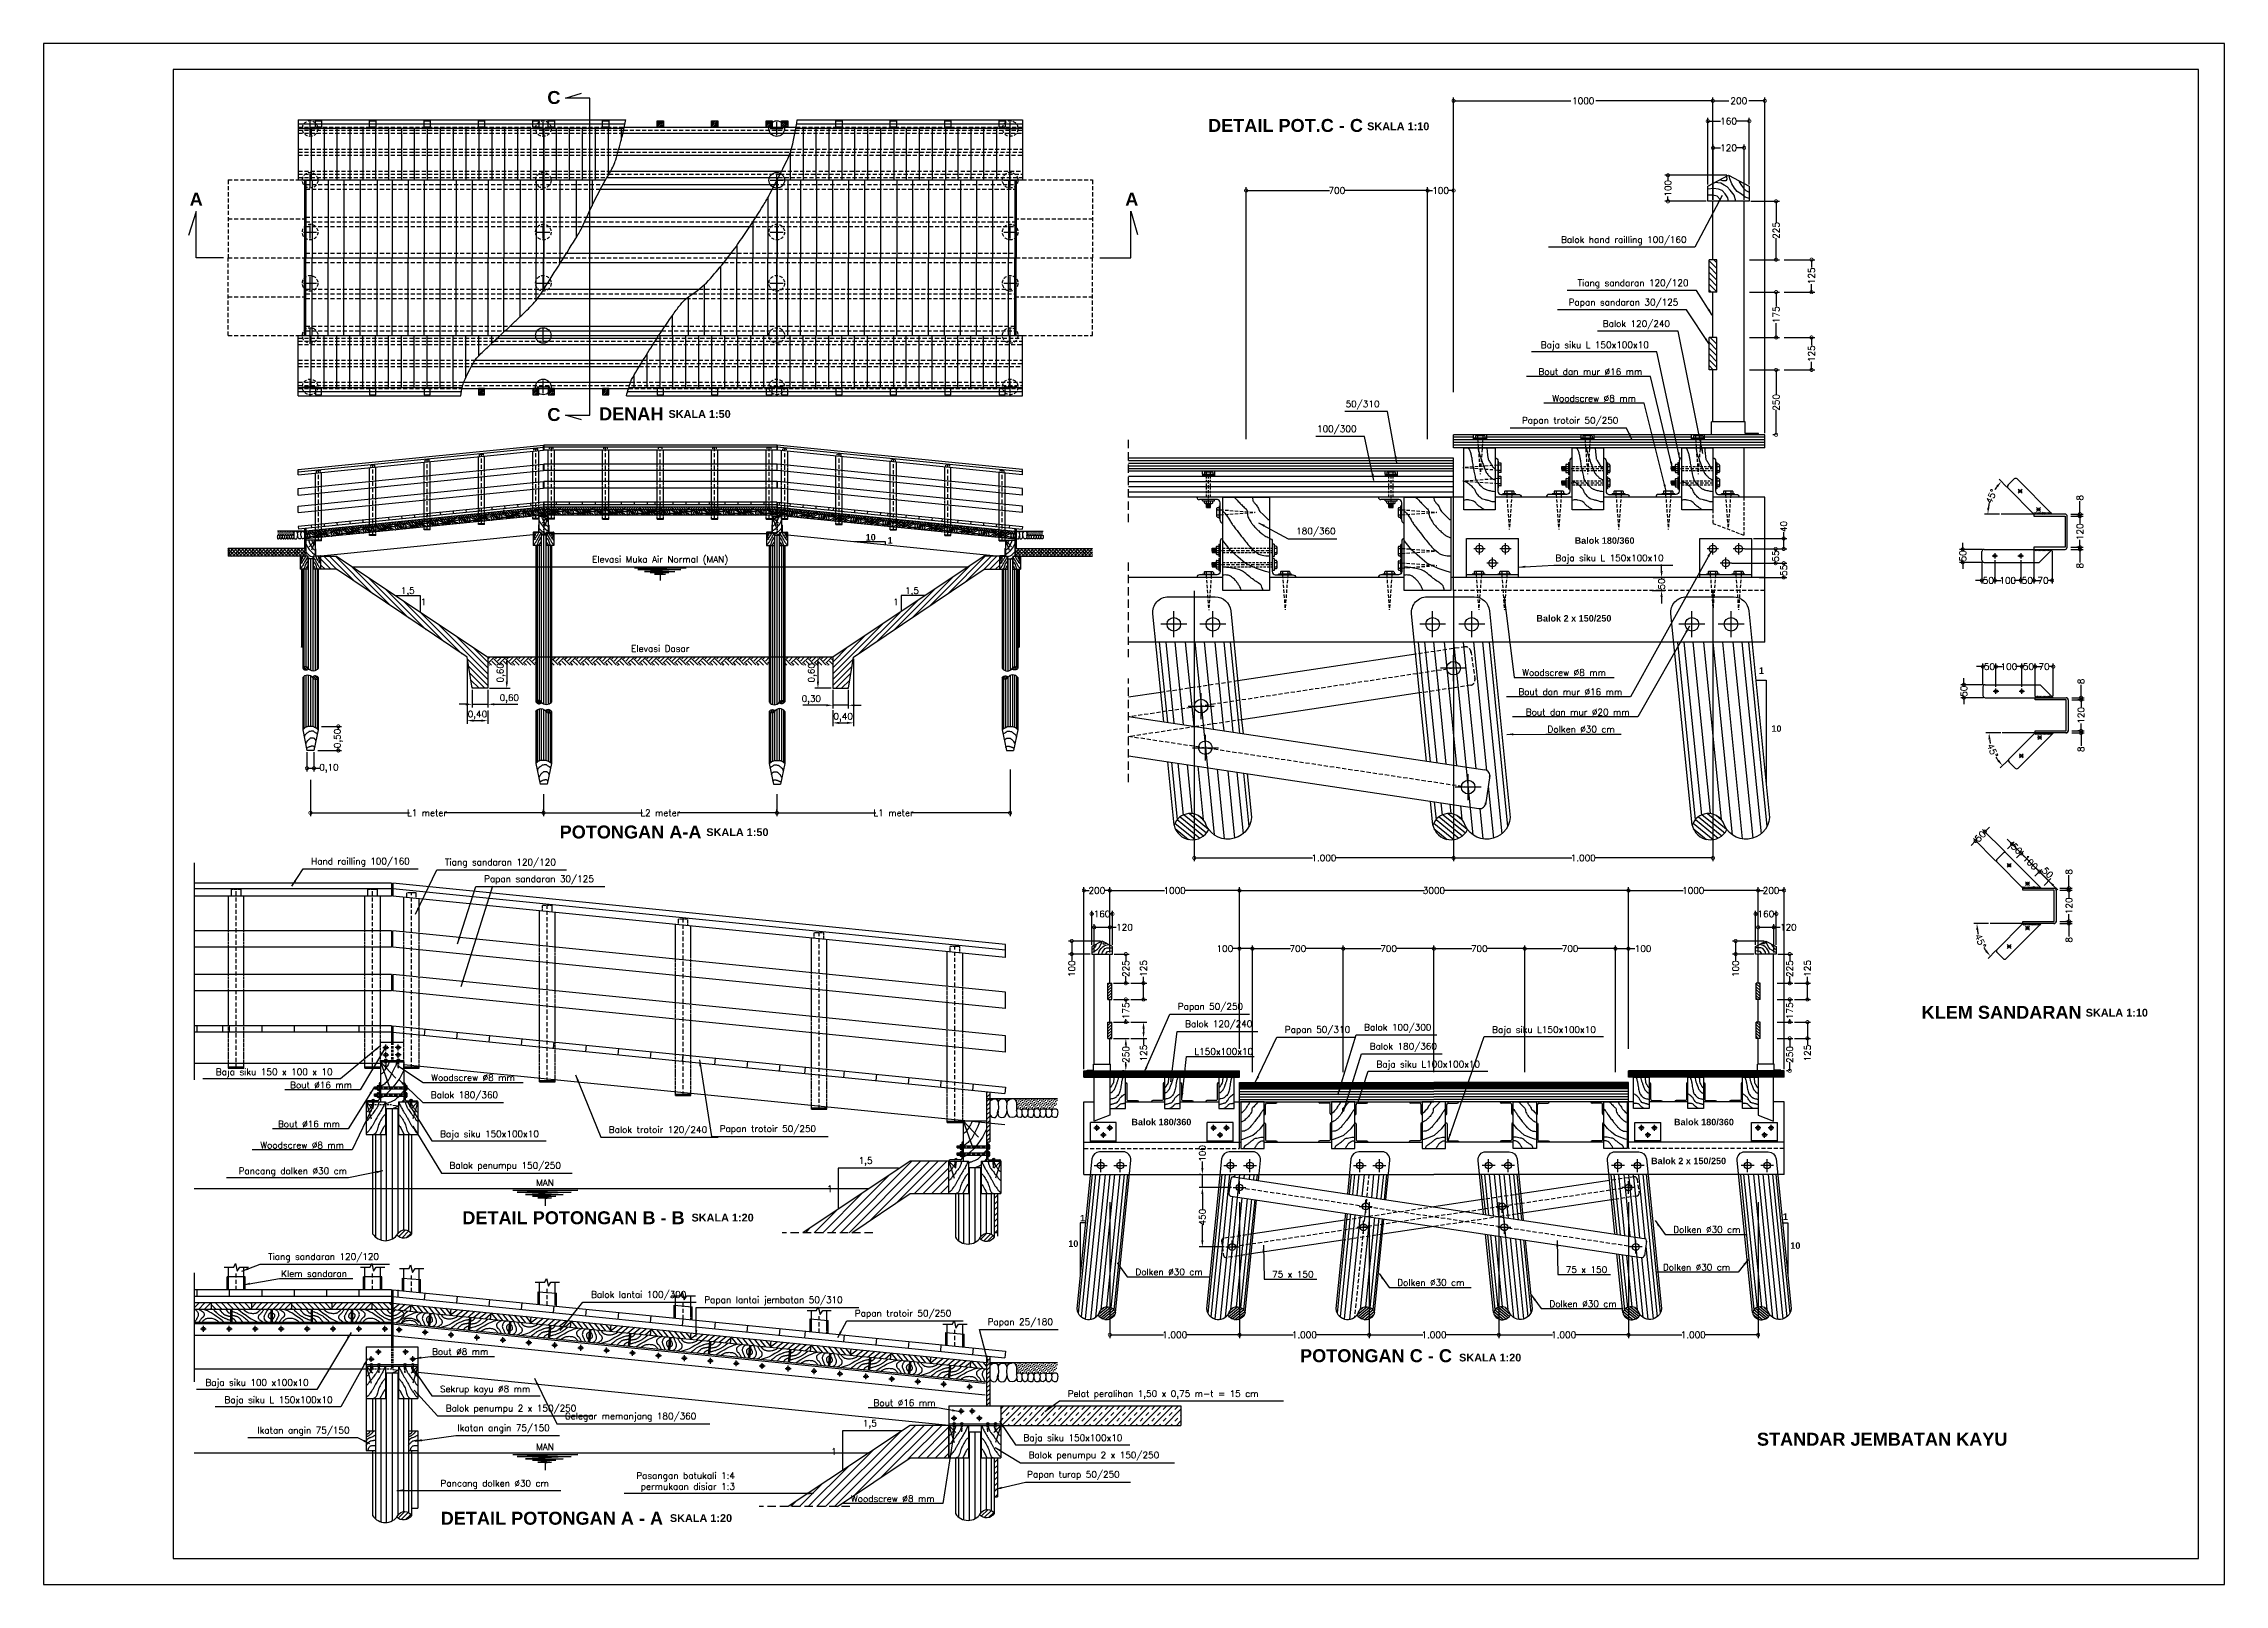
# Model space of a CAD drawing. Header units: metres. Extents: x -50 to 791, y -10 to 584.
import ezdxf
from ezdxf.enums import TextEntityAlignment as Align

# ---------------------------------------------------------------- set-up
doc = ezdxf.new("R2010")
doc.units = ezdxf.units.M
doc.header["$PDMODE"] = 3
doc.header["$PDSIZE"] = 5
doc.linetypes.add('DASHED2', pattern=[9.525, 6.35, -3.175])
doc.layers.get('0').update_dxf_attribs({"linetype": 'CONTINUOUS'})
doc.layers.get('DEFPOINTS').update_dxf_attribs({"linetype": 'CONTINUOUS'})
for name, color, linetype in [('ARSIRDOLKEN', 2, 'CONTINUOUS'), ('ARSIRKAYU', 2, 'CONTINUOUS'), ('ARSIRPASANGAN', 2, 'CONTINUOUS'), ('BAJA', 3, 'CONTINUOUS'), ('GRS-POTONG', 5, 'CONTINUOUS'), ('KAYU', 3, 'CONTINUOUS'), ('MUKAAIR', 3, 'CONTINUOUS'), ('PASANGAN', 4, 'CONTINUOUS'), ('UKURAN', 2, 'CONTINUOUS')]:
    doc.layers.add(name, color=color, linetype=linetype)
doc.styles.add('ARIALBOLD', font='arialbd.ttf')
doc.styles.get("Standard").update_dxf_attribs({"font": 'Simplex.shx'})
doc.dimstyles.get("Standard").update_dxf_attribs({"dimtxt": 0.18, "dimasz": 0.18, "dimexe": 0.18, "dimexo": 0.0625, "dimgap": 0.09, "dimtad": 0, "dimtih": 1, "dimtoh": 1, "dimdec": 4, "dimzin": 0, "dimdsep": 46, "dimtxsty": 'Standard', "dimcen": 0.09, "dimadec": 0, "dimazin": 0, "dimtfac": 1, "dimtdec": 4, "dimtofl": 0, "dimtmove": 0, "dimatfit": 3, "dimfxl": 1, "dimtolj": 1, "dimtzin": 0, "dimarcsym": 0})
pattern_1 = [(45, (-125.849, -0.63537), (-0.3367596, 0.3367596), [])]
pattern_2 = [(135, (249.0805, 314.5678), (0.449013, 0.449013), [])]
pattern_3 = [(45, (-215.749, -13.6434), (-0.3367596, 0.3367596), [])]
pattern_4 = [(45, (-125.84898, -0.63537), (-0.0561266, 0.168379802), [0, -0.15875])]
pattern_5 = [(135, (590.7187, -13.6434), (0.3367596, 0.3367596), [])]
pattern_6 = [(135, (500.8187, -0.63537), (0.3367596, 0.3367596), [])]
pattern_7 = [(135, (500.8187, -0.63537), (0.0561266, 0.168379802), [0, -0.15875])]
pattern_8 = [(45, (-125.849, -0.6354), (4e-16, 4.490128), [3.175, -3.175]), (45, (-126.691, 0.2065), (4e-16, 4.490128), [3.175, -3.175]), (45, (-127.5328, 1.0484), (4e-16, 4.490128), [3.175, -3.175]), (135, (-127.5328, 1.6097), (-4.490128, 4e-16), [3.175, -3.175]), (135, (-126.691, 2.4516), (-4.490128, 4e-16), [3.175, -3.175]), (135, (-125.849, 3.2935), (-4.490128, 4e-16), [3.175, -3.175])]
pattern_9 = [(45, (-46.4451, 39.8557), (-0.6735192, 0.6735192), []), (45, (-46.7818, 40.1925), (-0.6735192, 0.6735192), [0.47625, -0.47625])]
pattern_10 = [(45, (-46.4451, 41.02577), (-0.3367596, 0.3367596), [])]
pattern_11 = [(135, (125.5295, -128.2177), (1.122532, 1.122532), [])]
pattern_12 = [(45, (-418.8923, -134.54335), (-0.280633, 0.841899), [0, -0.79375])]
pattern_13 = [(45, (-418.8923, -32.67835), (-0.280633, 0.841899), [0, -0.79375])]

msp = doc.modelspace()

# ---------------------------------------------------------------- texts
at = {"layer": 'BAJA', "insert": (532.70235, 385.28262), "char_height": 2.5, "attachment_point": 4}
msp.add_mtext('\\A1;Baja siku L 150x100x10', dxfattribs=at)
at = {"layer": 'GRS-POTONG', "style": 'ARIALBOLD'}
for p in [(148.97166, 560.73748), (148.97166, 438.51488)]:
    msp.add_text('C', height=5, dxfattribs=at).set_placement(p, align=Align.RIGHT)
for s, height, p in [('DETAIL POT.C - C', 5, (398.72721, 549.96015)), ('SKALA 1:10', 3, (460.07893, 550.62265)), ('DENAH', 5, (163.87201, 438.77945)), ('SKALA 1:50', 3, (190.65774, 439.71255)), ('POTONGAN A-A', 5, (148.66686, 277.56406)), ('SKALA 1:50', 3, (205.23447, 278.49716)), ('KLEM SANDARAN', 5, (673.9035, 208.03944)), ('SKALA 1:10', 3, (737.19473, 208.89823)), ('DETAIL POTONGAN B - B', 5, (111.13722, 128.84383)), ('SKALA 1:20', 3, (199.52567, 129.90192)), ('POTONGAN C - C', 5, (434.20816, 75.65567)), ('SKALA 1:20', 3, (495.54101, 75.9377)), ('STANDAR JEMBATAN KAYU', 5, (610.39935, 43.46521)), ('DETAIL POTONGAN A - A', 5, (102.80536, 12.99369)), ('SKALA 1:20', 3, (191.1938, 14.05178))]:
    msp.add_text(s, height=height, dxfattribs=at).set_placement(p)
for p in [(8.52284, 521.52225), (369.31445, 521.52225)]:
    msp.add_text('A', height=5, dxfattribs=at).set_placement(p, align=Align.CENTER)
at = {"layer": 'UKURAN'}
for s, p in [('Elevasi Muka Air Normal (MAN)', (187.41873, 383.92243)), ('1,5', (90.10433, 371.86157)), ('1,5', (284.55561, 371.86157)), ('Elevasi Dasar', (187.45329, 349.52763)), ('1,5', (266.66032, 152.14943)), ('MAN', (143.0383, 143.63784)), ('1,5', (268.30707, 50.86708)), ('MAN', (143.0383, 41.77284))]:
    msp.add_text(s, height=2.5, dxfattribs=at).set_placement(p, align=Align.CENTER)
at = {"layer": 'UKURAN', "style": 'ARIALBOLD'}
for s, p in [('10', (268.62905, 392.43628)), ('Balok 180/360', (551.64608, 391.16261)), ('Balok 2 x 150/250', (539.81961, 361.18271)), ('1', (612.12909, 341.03056)), ('Balok 180/360', (380.72662, 166.9886)), ('Balok 180/360', (589.96425, 166.9886)), ('Balok 2 x 150/250', (584.05101, 151.99865)), ('1', (350.3555, 129.92977)), ('1', (621.3528, 130.53624))]:
    msp.add_text(s, height=2.5, dxfattribs=at).set_placement(p, align=Align.CENTER)
for s, p in [('1', (275.17141, 391.24353)), ('10', (615.99824, 318.68748)), ('10', (623.28737, 119.36469))]:
    msp.add_text(s, height=2.5, dxfattribs=at).set_placement(p)
at = {"layer": 'UKURAN'}
for p in [(97.24607, 367.50295), (279.45125, 367.50295), (253.89941, 141.25289), (255.54616, 39.97054)]:
    msp.add_text('1', height=2.5, dxfattribs=at).set_placement(p, align=Align.RIGHT)
at = {"layer": 'UKURAN', "style": 'ARIALBOLD'}
msp.add_text('10', height=2.5, dxfattribs=at).set_placement((348.71646, 120.10904), align=Align.RIGHT)
at = {"layer": 'UKURAN', "char_height": 2.5}
for s, insert, attachment_point in [('\\A1;Balok hand railling 100/160', (583.27802, 508.02447), 6), ('\\A1;Tiang sandaran 120/120', (583.989, 491.33929), 6), ('\\A1;Papan sandaran 30/125', (580.07859, 483.88421), 6), ('\\A1;Balok 120/240', (576.87918, 475.6147), 6), ('\\A1;Baja siku L 150x100x10', (568.70288, 467.44961), 6), ('\\A1;Bout dan mur %%c16 mm', (566.21444, 457.5095), 6), ('\\A1;50/310', (464.86395, 444.65976), 6), ('\\A1;Woodscrew %%c8 mm', (563.726, 447.21439), 6), ('\\A1;Papan trotoir 50/250', (556.97167, 438.33929), 6), ('\\A1;100/300', (455.97667, 435.07466), 6), ('\\A1;180/360', (432.69778, 395.66922), 4), ('\\A1;Woodscrew %%c8 mm', (519.90467, 341.54753), 4), ('\\A1;Bout dan mur %%c16 mm', (558.46969, 334.09244), 6), ('\\A1;Bout dan mur %%c20 mm', (561.31362, 326.28236), 6), ('\\A1;Dolken %%c30 cm', (529.65124, 319.708), 4), ('\\A1;Hand railling 100/160', (52.82811, 268.39954), 4), ('\\A1;Tiang sandaran 120/120', (104.47495, 268.04137), 4), ('\\A1;Papan sandaran 30/125', (119.5386, 261.59437), 4), ('\\A1;Papan 50/250', (387.06098, 212.40106), 4), ('\\A1;Balok 120/240', (389.89485, 205.66417), 4), ('\\A1;Papan 50/310', (428.35065, 203.48562), 4), ('\\A1;Balok 100/300', (458.9354, 204.34598), 4), ('\\A1;Baja siku L150x100x10', (508.31131, 203.44837), 4), ('\\A1;L150x100x10', (393.48301, 195.42635), 4), ('\\A1;Balok 180/360', (461.08926, 197.03291), 4), ('\\A1;Baja siku 150 x 100 x 10', (61.0919, 187.16069), 6), ('\\A1;Woodscrew %%c8 mm', (99.15951, 185.35985), 4), ('Baja siku L100x100x10', (463.64741, 190.1392), 4), ('\\A1;Bout %%c16 mm', (68.6057, 182.50852), 6), ('\\A1;Balok 180/360', (99.00923, 178.30656), 4), ('\\A1;Bout %%c16 mm', (63.94714, 167.4721), 6), ('\\A1;Woodscrew %%c8 mm', (65.52172, 159.33932), 6), ('\\A1;Baja siku 150x100x10', (102.53739, 163.24114), 4), ('\\A1;Balok trotoir 120/240', (167.63467, 164.8893), 4), ('\\A1;Papan trotoir 50/250', (210.38666, 165.24746), 4), ('\\A1;Balok penumpu 150/250', (106.21013, 151.10848), 4), ('\\A1;Pancang dolken %%c30 cm', (66.64177, 148.9895), 6), ('\\A1;Dolken %%c30 cm', (578.13069, 126.79438), 4), ('\\A1;Tiang sandaran 120/120', (36.25091, 115.95035), 4), ('\\A1;Klem sandaran', (41.26506, 109.77113), 4), ('\\A1;Dolken %%c30 cm', (370.71253, 110.44171), 4), ('\\A1;75 x 150', (423.43138, 109.53323), 4), ('\\A1;75 x 150', (536.69261, 111.35019), 4), ('\\A1;Dolken %%c30 cm', (600.07878, 112.25867), 6), ('\\A1;Balok lantai 100/300', (160.76987, 101.35188), 4), ('\\A1;Papan lantai jembatan 50/310', (204.45764, 99.3082), 4), ('\\A1;Dolken %%c30 cm', (471.69243, 106.35354), 4), ('\\A1;Papan trotoir 50/250', (262.51123, 94.10962), 4), ('\\A1;Papan 25/180', (313.73155, 90.80573), 4), ('\\A1;Dolken %%c30 cm', (530.36993, 98.17721), 4), ('\\A1;Bout %%c8 mm', (99.44834, 79.70756), 4), ('\\A1;Baja siku 100 x100x10', (51.90077, 67.41723), 6), ('\\A1;Baja siku L 150x100x10', (61.10841, 60.74633), 6), ('\\A1;Sekrup kayu %%c8 mm', (102.51755, 64.9234), 4), ('\\A1;Balok penumpu 2 x 150/250', (104.7463, 57.48694), 4), ('\\A1;Bout %%c16 mm', (293.62283, 59.98979), 6), ('Pelat peralihan 1,50 x 0,75 m-t = 15 cm', (344.59375, 63.11186), 4), ('\\A1;Ikatan angin 75/150', (67.66201, 49.00951), 6), ('\\A1;Ikatan angin 75/150', (109.29088, 49.92302), 4), ('\\A1;Gelegar memanjang 180/360', (150.69706, 54.46137), 4), ('\\A1;Baja siku 150x100x10', (327.55094, 46.10711), 4), ('\\A1;Papan turap 50/250', (328.97482, 31.99023), 4), ('\\A1;Balok penumpu 2 x 150/250', (329.5369, 39.43621), 4), ('\\A1;Pancang dolken %%c30 cm', (102.72648, 28.5344), 4), ('\\A1;Pasangan batukali 1:4\\Ppermukaan disiar 1:3', (216.26753, 29.42315), 6), ('\\A1;Woodscrew %%c8 mm', (293.26174, 23.02941), 6)]:
    msp.add_mtext(s, dxfattribs=dict(at, insert=insert, attachment_point=attachment_point))
at = {"layer": 'UKURAN', "insert": (722.49745, 264.34774), "char_height": 2.5, "attachment_point": 5, "rotation": 315}
msp.add_mtext('\\A1;50', dxfattribs=at)

# ---------------------------------------------------------------- blocks, each defined once
blk = doc.blocks.new('*D0')
at = {"color": 0, "linetype": 'ByBlock'}
for p, q in [((249.15, 348.09), (255.39, 348.09)), ((254.14, 345.59), (254.14, 338.59)), ((247.44, 336.09), (255.39, 336.09))]:
    blk.add_line(p, q, dxfattribs=at)
for points in [[(253.73, 345.59), (254.56, 345.59), (254.14, 348.09)], [(253.73, 338.59), (254.56, 338.59), (254.14, 336.09)]]:
    blk.add_solid(points, dxfattribs=at)
at = {"layer": 'DEFPOINTS', "color": 0, "linetype": 'ByBlock'}
for p in [(248.52, 348.09), (246.81, 336.09), (254.14, 336.09)]:
    blk.add_point(p, dxfattribs=at)
at = {"color": 0, "linetype": 'ByBlock', "insert": (251.99, 342.09), "char_height": 2.5, "attachment_point": 5, "rotation": 90}
blk.add_mtext('\\A1;0,60', dxfattribs=at)
blk = doc.blocks.new('*D1')
at = {"color": 0, "linetype": 'ByBlock'}
for p, q in [((238.31, 329.93), (235.81, 329.93)), ((240.81, 335.46), (240.81, 328.68)), ((240.81, 329.93), (246.81, 329.93)), ((246.81, 335.46), (246.81, 328.68)), ((249.31, 329.93), (258.38, 329.93))]:
    blk.add_line(p, q, dxfattribs=at)
for points in [[(238.31, 330.35), (238.31, 329.52), (240.81, 329.93)], [(249.31, 330.35), (249.31, 329.52), (246.81, 329.93)]]:
    blk.add_solid(points, dxfattribs=at)
at = {"layer": 'DEFPOINTS', "color": 0, "linetype": 'ByBlock'}
for p in [(240.81, 336.09), (246.81, 336.09), (246.81, 329.93)]:
    blk.add_point(p, dxfattribs=at)
at = {"color": 0, "linetype": 'ByBlock', "insert": (255.1, 332.09), "char_height": 2.5, "attachment_point": 5}
blk.add_mtext('\\A1;0,60', dxfattribs=at)
blk = doc.blocks.new('*D2')
at = {"color": 0, "linetype": 'ByBlock'}
for p, q in [((238.81, 347.46), (238.81, 322.39)), ((241.31, 323.64), (244.32, 323.64)), ((246.82, 327.52), (246.82, 322.39))]:
    blk.add_line(p, q, dxfattribs=at)
for points in [[(241.31, 324.05), (241.31, 323.22), (238.81, 323.64)], [(244.32, 324.05), (244.32, 323.22), (246.82, 323.64)]]:
    blk.add_solid(points, dxfattribs=at)
at = {"layer": 'DEFPOINTS', "color": 0, "linetype": 'ByBlock'}
for p in [(238.81, 348.09), (246.82, 328.14), (246.82, 323.64)]:
    blk.add_point(p, dxfattribs=at)
at = {"color": 0, "linetype": 'ByBlock', "insert": (242.82, 325.8), "char_height": 2.5, "attachment_point": 5}
blk.add_mtext('\\A1;0,40', dxfattribs=at)
blk = doc.blocks.new('*D3')
at = {"color": 0, "linetype": 'ByBlock'}
for p, q in [((376.28, 348.09), (372.88, 348.09)), ((374.13, 345.59), (374.13, 338.59)), ((379.23, 336.09), (372.88, 336.09))]:
    blk.add_line(p, q, dxfattribs=at)
for points in [[(373.71, 345.59), (374.54, 345.59), (374.13, 348.09)], [(373.71, 338.59), (374.54, 338.59), (374.13, 336.09)]]:
    blk.add_solid(points, dxfattribs=at)
at = {"layer": 'DEFPOINTS', "color": 0, "linetype": 'ByBlock'}
for p in [(376.91, 348.09), (374.13, 336.09), (379.85, 336.09)]:
    blk.add_point(p, dxfattribs=at)
at = {"color": 0, "linetype": 'ByBlock', "insert": (371.97, 342.09), "char_height": 2.5, "attachment_point": 5, "rotation": 90}
blk.add_mtext('\\A1;0,60', dxfattribs=at)
blk = doc.blocks.new('*D4')
at = {"color": 0, "linetype": 'ByBlock'}
for p, q in [((377.35, 329.56), (368.29, 329.56)), ((379.85, 335.46), (379.85, 328.31)), ((385.85, 329.56), (379.85, 329.56)), ((385.85, 335.46), (385.85, 328.31)), ((388.35, 329.56), (390.85, 329.56))]:
    blk.add_line(p, q, dxfattribs=at)
for points in [[(377.35, 329.97), (377.35, 329.14), (379.85, 329.56)], [(388.35, 329.97), (388.35, 329.14), (385.85, 329.56)]]:
    blk.add_solid(points, dxfattribs=at)
at = {"layer": 'DEFPOINTS', "color": 0, "linetype": 'ByBlock'}
for p in [(379.85, 336.09), (379.85, 329.56), (385.85, 336.09)]:
    blk.add_point(p, dxfattribs=at)
at = {"color": 0, "linetype": 'ByBlock', "insert": (371.57, 331.72), "char_height": 2.5, "attachment_point": 5}
blk.add_mtext('\\A1;0,30', dxfattribs=at)
blk = doc.blocks.new('*D5')
at = {"color": 0, "linetype": 'ByBlock'}
for p, q in [((387.85, 347.46), (387.85, 321.51)), ((379.85, 327.68), (379.85, 321.51)), ((382.35, 322.76), (385.35, 322.76))]:
    blk.add_line(p, q, dxfattribs=at)
for points in [[(382.35, 323.18), (382.35, 322.35), (379.85, 322.76)], [(385.35, 323.18), (385.35, 322.35), (387.85, 322.76)]]:
    blk.add_solid(points, dxfattribs=at)
at = {"layer": 'DEFPOINTS', "color": 0, "linetype": 'ByBlock'}
for p in [(387.85, 348.09), (379.85, 328.31), (387.85, 322.76)]:
    blk.add_point(p, dxfattribs=at)
at = {"color": 0, "linetype": 'ByBlock', "insert": (383.85, 324.92), "char_height": 2.5, "attachment_point": 5}
blk.add_mtext('\\A1;0,40', dxfattribs=at)
blk = doc.blocks.new('_DOTSMALL')
at = {"color": 0, "linetype": 'ByBlock', "const_width": 0.5}
blk.add_lwpolyline([(-0.0625, 0, 1), (0.0625, 0, 1)], format="xyb", close=True, dxfattribs=at)
blk = doc.blocks.new('*D6')
at = {"color": 0, "linetype": 'ByBlock'}
for p, q in [((107.14, 330.77), (114.9, 330.77)), ((113.65, 330.77), (113.65, 329.41)), ((105.71, 321.48), (114.9, 321.48)), ((113.65, 321.48), (113.65, 322.84))]:
    blk.add_line(p, q, dxfattribs=at)
at = {"layer": 'DEFPOINTS', "color": 0, "linetype": 'ByBlock'}
for p in [(106.51, 330.77), (105.09, 321.48), (113.65, 321.48)]:
    blk.add_point(p, dxfattribs=at)
at = {"color": 0, "linetype": 'ByBlock', "xscale": 2.5, "yscale": 2.5, "zscale": 2.5}
for p, rotation in [((113.65, 330.77), 90), ((113.65, 321.48), 270)]:
    blk.add_blockref('_DOTSMALL', p, dxfattribs=dict(at, rotation=rotation))
at = {"color": 0, "linetype": 'ByBlock', "insert": (113.65, 326.13), "char_height": 2.5, "attachment_point": 5, "rotation": 90}
blk.add_mtext('\\A1;0,50', dxfattribs=at)
blk = doc.blocks.new('*D7')
at = {"color": 0, "linetype": 'ByBlock'}
for p, q in [((101.57, 320.83), (101.57, 313.38)), ((104.26, 320.83), (104.26, 313.38)), ((101.57, 314.63), (104.26, 314.63)), ((104.26, 314.63), (106.76, 314.63))]:
    blk.add_line(p, q, dxfattribs=at)
at = {"layer": 'DEFPOINTS', "color": 0, "linetype": 'ByBlock'}
for p in [(101.57, 321.45), (104.26, 321.45), (104.26, 314.63)]:
    blk.add_point(p, dxfattribs=at)
at = {"color": 0, "linetype": 'ByBlock', "xscale": 2.5, "yscale": 2.5, "zscale": 2.5, "rotation": 180}
blk.add_blockref('_DOTSMALL', (101.57, 314.63), dxfattribs=at)
at = {"color": 0, "linetype": 'ByBlock', "xscale": 2.5, "yscale": 2.5, "zscale": 2.5}
blk.add_blockref('_DOTSMALL', (104.26, 314.63), dxfattribs=at)
at = {"color": 0, "linetype": 'ByBlock', "insert": (110.04, 314.63), "char_height": 2.5, "attachment_point": 5}
blk.add_mtext('\\A1;0,10', dxfattribs=at)
blk = doc.blocks.new('*D8')
at = {"color": 0, "linetype": 'ByBlock'}
for p, q in [((102.91, 310.21), (102.91, 296.19)), ((192.81, 304.62), (192.81, 296.19)), ((102.91, 297.44), (141.04, 297.44)), ((192.81, 297.44), (154.69, 297.44))]:
    blk.add_line(p, q, dxfattribs=at)
at = {"layer": 'DEFPOINTS', "color": 0, "linetype": 'ByBlock'}
for p in [(102.91, 310.84), (192.81, 305.24), (192.81, 297.44)]:
    blk.add_point(p, dxfattribs=at)
at = {"color": 0, "linetype": 'ByBlock', "xscale": 2.5, "yscale": 2.5, "zscale": 2.5, "rotation": 180}
blk.add_blockref('_DOTSMALL', (102.91, 297.44), dxfattribs=at)
at = {"color": 0, "linetype": 'ByBlock', "xscale": 2.5, "yscale": 2.5, "zscale": 2.5}
blk.add_blockref('_DOTSMALL', (192.81, 297.44), dxfattribs=at)
at = {"color": 0, "linetype": 'ByBlock', "insert": (147.86, 297.44), "char_height": 2.5, "attachment_point": 5}
blk.add_mtext('\\A1;L1 meter', dxfattribs=at)
blk = doc.blocks.new('*D9')
at = {"color": 0, "linetype": 'ByBlock'}
for p, q in [((282.81, 304.62), (282.81, 296.19)), ((192.81, 298.07), (192.81, 298.69)), ((192.81, 297.44), (230.99, 297.44)), ((282.81, 297.44), (244.64, 297.44))]:
    blk.add_line(p, q, dxfattribs=at)
at = {"layer": 'DEFPOINTS', "color": 0, "linetype": 'ByBlock'}
for p in [(282.81, 305.24), (192.81, 297.44), (282.81, 297.44)]:
    blk.add_point(p, dxfattribs=at)
at = {"color": 0, "linetype": 'ByBlock', "xscale": 2.5, "yscale": 2.5, "zscale": 2.5, "rotation": 180}
blk.add_blockref('_DOTSMALL', (192.81, 297.44), dxfattribs=at)
at = {"color": 0, "linetype": 'ByBlock', "xscale": 2.5, "yscale": 2.5, "zscale": 2.5}
blk.add_blockref('_DOTSMALL', (282.81, 297.44), dxfattribs=at)
at = {"color": 0, "linetype": 'ByBlock', "insert": (237.81, 297.44), "char_height": 2.5, "attachment_point": 5}
blk.add_mtext('\\A1;L2 meter', dxfattribs=at)
blk = doc.blocks.new('*D10')
at = {"color": 0, "linetype": 'ByBlock'}
for p, q in [((372.71, 314.12), (372.71, 296.19)), ((282.81, 298.07), (282.81, 298.69)), ((282.81, 297.44), (320.94, 297.44)), ((372.71, 297.44), (334.59, 297.44))]:
    blk.add_line(p, q, dxfattribs=at)
at = {"layer": 'DEFPOINTS', "color": 0, "linetype": 'ByBlock'}
for p in [(372.71, 314.74), (282.81, 297.44), (372.71, 297.44)]:
    blk.add_point(p, dxfattribs=at)
at = {"color": 0, "linetype": 'ByBlock', "xscale": 2.5, "yscale": 2.5, "zscale": 2.5, "rotation": 180}
blk.add_blockref('_DOTSMALL', (282.81, 297.44), dxfattribs=at)
at = {"color": 0, "linetype": 'ByBlock', "xscale": 2.5, "yscale": 2.5, "zscale": 2.5}
blk.add_blockref('_DOTSMALL', (372.71, 297.44), dxfattribs=at)
at = {"color": 0, "linetype": 'ByBlock', "insert": (327.76, 297.44), "char_height": 2.5, "attachment_point": 5}
blk.add_mtext('\\A1;L1 meter', dxfattribs=at)
blk = doc.blocks.new('*D11')
at = {"color": 0, "linetype": 'ByBlock'}
for p, q in [((401.18, 183.28), (401.18, 253.42)), ((411.18, 228.28), (411.18, 253.42)), ((401.18, 252.17), (403.27, 252.17)), ((411.18, 252.17), (409.09, 252.17))]:
    blk.add_line(p, q, dxfattribs=at)
at = {"layer": 'DEFPOINTS', "color": 0, "linetype": 'ByBlock'}
for p in [(411.18, 252.17), (411.18, 227.65), (401.18, 182.65)]:
    blk.add_point(p, dxfattribs=at)
at = {"color": 0, "linetype": 'ByBlock', "xscale": 2.5, "yscale": 2.5, "zscale": 2.5, "rotation": 180}
blk.add_blockref('_DOTSMALL', (401.18, 252.17), dxfattribs=at)
at = {"color": 0, "linetype": 'ByBlock', "xscale": 2.5, "yscale": 2.5, "zscale": 2.5}
blk.add_blockref('_DOTSMALL', (411.18, 252.17), dxfattribs=at)
at = {"color": 0, "linetype": 'ByBlock', "insert": (406.18, 252.17), "char_height": 2.5, "attachment_point": 5}
blk.add_mtext('\\A1;200', dxfattribs=at)
blk = doc.blocks.new('*D12')
at = {"color": 0, "linetype": 'ByBlock'}
for p, q in [((411.18, 252.8), (411.18, 253.42)), ((461.18, 191.15), (461.18, 253.42)), ((411.18, 252.17), (432.23, 252.17)), ((461.18, 252.17), (440.13, 252.17))]:
    blk.add_line(p, q, dxfattribs=at)
at = {"layer": 'DEFPOINTS', "color": 0, "linetype": 'ByBlock'}
for p in [(411.18, 252.17), (461.18, 252.17), (461.18, 190.52)]:
    blk.add_point(p, dxfattribs=at)
at = {"color": 0, "linetype": 'ByBlock', "xscale": 2.5, "yscale": 2.5, "zscale": 2.5, "rotation": 180}
blk.add_blockref('_DOTSMALL', (411.18, 252.17), dxfattribs=at)
at = {"color": 0, "linetype": 'ByBlock', "xscale": 2.5, "yscale": 2.5, "zscale": 2.5}
blk.add_blockref('_DOTSMALL', (461.18, 252.17), dxfattribs=at)
at = {"color": 0, "linetype": 'ByBlock', "insert": (436.18, 252.17), "char_height": 2.5, "attachment_point": 5}
blk.add_mtext('\\A1;1000', dxfattribs=at)
blk = doc.blocks.new('*D13')
at = {"color": 0, "linetype": 'ByBlock'}
for p, q in [((661.18, 228.28), (661.18, 253.42)), ((671.18, 183.28), (671.18, 253.42)), ((661.18, 252.17), (663.27, 252.17)), ((671.18, 252.17), (669.09, 252.17))]:
    blk.add_line(p, q, dxfattribs=at)
at = {"layer": 'DEFPOINTS', "color": 0, "linetype": 'ByBlock'}
for p in [(661.18, 252.17), (661.18, 227.65), (671.18, 182.65)]:
    blk.add_point(p, dxfattribs=at)
at = {"color": 0, "linetype": 'ByBlock', "xscale": 2.5, "yscale": 2.5, "zscale": 2.5, "rotation": 180}
blk.add_blockref('_DOTSMALL', (661.18, 252.17), dxfattribs=at)
at = {"color": 0, "linetype": 'ByBlock', "xscale": 2.5, "yscale": 2.5, "zscale": 2.5}
blk.add_blockref('_DOTSMALL', (671.18, 252.17), dxfattribs=at)
at = {"color": 0, "linetype": 'ByBlock', "insert": (666.18, 252.17), "char_height": 2.5, "attachment_point": 5}
blk.add_mtext('\\A1;200', dxfattribs=at)
blk = doc.blocks.new('*D14')
at = {"color": 0, "linetype": 'ByBlock'}
for p, q in [((611.18, 191.15), (611.18, 253.42)), ((661.18, 252.8), (661.18, 253.42)), ((611.18, 252.17), (632.23, 252.17)), ((661.18, 252.17), (640.13, 252.17))]:
    blk.add_line(p, q, dxfattribs=at)
at = {"layer": 'DEFPOINTS', "color": 0, "linetype": 'ByBlock'}
for p in [(611.18, 252.17), (661.18, 252.17), (611.18, 190.52)]:
    blk.add_point(p, dxfattribs=at)
at = {"color": 0, "linetype": 'ByBlock', "xscale": 2.5, "yscale": 2.5, "zscale": 2.5, "rotation": 180}
blk.add_blockref('_DOTSMALL', (611.18, 252.17), dxfattribs=at)
at = {"color": 0, "linetype": 'ByBlock', "xscale": 2.5, "yscale": 2.5, "zscale": 2.5}
blk.add_blockref('_DOTSMALL', (661.18, 252.17), dxfattribs=at)
at = {"color": 0, "linetype": 'ByBlock', "insert": (636.18, 252.17), "char_height": 2.5, "attachment_point": 5}
blk.add_mtext('\\A1;1000', dxfattribs=at)
blk = doc.blocks.new('*D15')
at = {"color": 0, "linetype": 'ByBlock'}
for p, q in [((461.18, 252.8), (461.18, 253.42)), ((611.18, 252.8), (611.18, 253.42)), ((461.18, 252.17), (532.49, 252.17)), ((611.18, 252.17), (539.87, 252.17))]:
    blk.add_line(p, q, dxfattribs=at)
at = {"layer": 'DEFPOINTS', "color": 0, "linetype": 'ByBlock'}
for p in [(461.18, 252.17), (611.18, 252.17), (611.18, 252.17)]:
    blk.add_point(p, dxfattribs=at)
at = {"color": 0, "linetype": 'ByBlock', "xscale": 2.5, "yscale": 2.5, "zscale": 2.5, "rotation": 180}
blk.add_blockref('_DOTSMALL', (461.18, 252.17), dxfattribs=at)
at = {"color": 0, "linetype": 'ByBlock', "xscale": 2.5, "yscale": 2.5, "zscale": 2.5}
blk.add_blockref('_DOTSMALL', (611.18, 252.17), dxfattribs=at)
at = {"color": 0, "linetype": 'ByBlock', "insert": (536.18, 252.17), "char_height": 2.5, "attachment_point": 5}
blk.add_mtext('\\A1;3000', dxfattribs=at)
blk = doc.blocks.new('*D16')
at = {"color": 0, "linetype": 'ByBlock'}
for p, q in [((405.18, 228.28), (405.18, 239.21)), ((405.18, 237.96), (411.18, 237.96)), ((411.18, 228.28), (411.18, 239.21)), ((411.18, 237.96), (413.68, 237.96))]:
    blk.add_line(p, q, dxfattribs=at)
at = {"layer": 'DEFPOINTS', "color": 0, "linetype": 'ByBlock'}
for p in [(411.18, 237.96), (405.18, 227.65), (411.18, 227.65)]:
    blk.add_point(p, dxfattribs=at)
at = {"color": 0, "linetype": 'ByBlock', "xscale": 2.5, "yscale": 2.5, "zscale": 2.5, "rotation": 180}
blk.add_blockref('_DOTSMALL', (405.18, 237.96), dxfattribs=at)
at = {"color": 0, "linetype": 'ByBlock', "xscale": 2.5, "yscale": 2.5, "zscale": 2.5}
blk.add_blockref('_DOTSMALL', (411.18, 237.96), dxfattribs=at)
at = {"color": 0, "linetype": 'ByBlock', "insert": (416.83, 237.96), "char_height": 2.5, "attachment_point": 5}
blk.add_mtext('\\A1;120', dxfattribs=at)
blk = doc.blocks.new('*D17')
at = {"color": 0, "linetype": 'ByBlock'}
for p, q in [((404.18, 231.18), (404.18, 244.36)), ((412.18, 231.18), (412.18, 244.36)), ((404.18, 243.11), (405.03, 243.11)), ((412.18, 243.11), (411.33, 243.11))]:
    blk.add_line(p, q, dxfattribs=at)
at = {"layer": 'DEFPOINTS', "color": 0, "linetype": 'ByBlock'}
for p in [(412.18, 243.11), (404.18, 230.55), (412.18, 230.55)]:
    blk.add_point(p, dxfattribs=at)
at = {"color": 0, "linetype": 'ByBlock', "xscale": 2.5, "yscale": 2.5, "zscale": 2.5, "rotation": 180}
blk.add_blockref('_DOTSMALL', (404.18, 243.11), dxfattribs=at)
at = {"color": 0, "linetype": 'ByBlock', "xscale": 2.5, "yscale": 2.5, "zscale": 2.5}
blk.add_blockref('_DOTSMALL', (412.18, 243.11), dxfattribs=at)
at = {"color": 0, "linetype": 'ByBlock', "insert": (408.18, 243.11), "char_height": 2.5, "attachment_point": 5}
blk.add_mtext('\\A1;160', dxfattribs=at)
blk = doc.blocks.new('*D18')
at = {"color": 0, "linetype": 'ByBlock'}
for p, q in [((407.54, 232.67), (395.24, 232.67)), ((403.55, 227.65), (395.24, 227.65)), ((396.49, 232.67), (396.49, 227.65)), ((396.49, 227.65), (396.49, 225.15))]:
    blk.add_line(p, q, dxfattribs=at)
at = {"layer": 'DEFPOINTS', "color": 0, "linetype": 'ByBlock'}
for p in [(396.49, 227.65), (404.18, 227.65), (408.17, 232.67)]:
    blk.add_point(p, dxfattribs=at)
at = {"color": 0, "linetype": 'ByBlock', "xscale": 2.5, "yscale": 2.5, "zscale": 2.5}
for p, rotation in [((396.49, 232.67), 90), ((396.49, 227.65), 270)]:
    blk.add_blockref('_DOTSMALL', p, dxfattribs=dict(at, rotation=rotation))
at = {"color": 0, "linetype": 'ByBlock', "insert": (396.49, 222), "char_height": 2.5, "attachment_point": 5, "rotation": 90}
blk.add_mtext('\\A1;100', dxfattribs=at)
blk = doc.blocks.new('*D19')
at = {"color": 0, "linetype": 'ByBlock'}
for p, q in [((118.48, 152.95), (124.52, 152.95)), ((123.27, 150.45), (123.27, 149.61)), ((123.27, 142.95), (123.27, 143.79)), ((122.65, 140.45), (122.02, 140.45))]:
    blk.add_line(p, q, dxfattribs=at)
for points in [[(122.86, 150.45), (123.69, 150.45), (123.27, 152.95)], [(122.86, 142.95), (123.69, 142.95), (123.27, 140.45)]]:
    blk.add_solid(points, dxfattribs=at)
at = {"layer": 'DEFPOINTS', "color": 0, "linetype": 'ByBlock'}
for p in [(117.86, 152.95), (123.27, 152.95), (123.27, 140.45)]:
    blk.add_point(p, dxfattribs=at)
at = {"color": 0, "linetype": 'ByBlock', "insert": (123.27, 146.7), "char_height": 2.5, "attachment_point": 5, "rotation": 90}
blk.add_mtext('\\A1;250', dxfattribs=at)
blk = doc.blocks.new('*D20')
at = {"color": 0, "linetype": 'ByBlock'}
for p, q in [((412.55, 210.15), (418.59, 210.15)), ((417.34, 210.15), (417.34, 208.96)), ((417.34, 201.4), (417.34, 202.6)), ((412.55, 201.4), (418.59, 201.4))]:
    blk.add_line(p, q, dxfattribs=at)
at = {"layer": 'DEFPOINTS', "color": 0, "linetype": 'ByBlock'}
for p in [(411.93, 210.15), (417.34, 210.15), (411.93, 201.4)]:
    blk.add_point(p, dxfattribs=at)
at = {"color": 0, "linetype": 'ByBlock', "xscale": 2.5, "yscale": 2.5, "zscale": 2.5}
for p, rotation in [((417.34, 210.15), 90), ((417.34, 201.4), 270)]:
    blk.add_blockref('_DOTSMALL', p, dxfattribs=dict(at, rotation=rotation))
at = {"color": 0, "linetype": 'ByBlock', "insert": (417.34, 205.78), "char_height": 2.5, "attachment_point": 5, "rotation": 90}
blk.add_mtext('\\A1;175', dxfattribs=at)
blk = doc.blocks.new('*D21')
at = {"color": 0, "linetype": 'ByBlock'}
for p, q in [((412.8, 227.65), (418.59, 227.65)), ((417.34, 227.65), (417.34, 224.96)), ((417.34, 216.4), (417.34, 219.09)), ((412.55, 216.4), (418.59, 216.4))]:
    blk.add_line(p, q, dxfattribs=at)
at = {"layer": 'DEFPOINTS', "color": 0, "linetype": 'ByBlock'}
for p in [(412.18, 227.65), (417.34, 227.65), (411.93, 216.4)]:
    blk.add_point(p, dxfattribs=at)
at = {"color": 0, "linetype": 'ByBlock', "xscale": 2.5, "yscale": 2.5, "zscale": 2.5}
for p, rotation in [((417.34, 227.65), 90), ((417.34, 216.4), 270)]:
    blk.add_blockref('_DOTSMALL', p, dxfattribs=dict(at, rotation=rotation))
at = {"color": 0, "linetype": 'ByBlock', "insert": (417.34, 222.03), "char_height": 2.5, "attachment_point": 5, "rotation": 90}
blk.add_mtext('\\A1;225', dxfattribs=at)
blk = doc.blocks.new('*D22')
at = {"color": 0, "linetype": 'ByBlock'}
for p, q in [((424.18, 216.4), (424.18, 218.9)), ((419.22, 216.4), (425.43, 216.4)), ((424.18, 210.15), (424.18, 216.4)), ((419.22, 210.15), (425.43, 210.15))]:
    blk.add_line(p, q, dxfattribs=at)
at = {"layer": 'DEFPOINTS', "color": 0, "linetype": 'ByBlock'}
for p in [(418.59, 216.4), (424.18, 216.4), (418.59, 210.15)]:
    blk.add_point(p, dxfattribs=at)
at = {"color": 0, "linetype": 'ByBlock', "xscale": 2.5, "yscale": 2.5, "zscale": 2.5}
for p, rotation in [((424.18, 216.4), 90), ((424.18, 210.15), 270)]:
    blk.add_blockref('_DOTSMALL', p, dxfattribs=dict(at, rotation=rotation))
at = {"color": 0, "linetype": 'ByBlock', "insert": (424.18, 222.08), "char_height": 2.5, "attachment_point": 5, "rotation": 90}
blk.add_mtext('\\A1;125', dxfattribs=at)
blk = doc.blocks.new('*D23')
at = {"color": 0, "linetype": 'ByBlock'}
for p, q in [((125.15, 159.2), (131.36, 159.2)), ((125.15, 152.95), (131.36, 152.95)), ((130.11, 156.7), (130.11, 155.45)), ((130.11, 152.95), (130.11, 150.45))]:
    blk.add_line(p, q, dxfattribs=at)
for points in [[(129.69, 156.7), (130.53, 156.7), (130.11, 159.2)], [(129.69, 155.45), (130.53, 155.45), (130.11, 152.95)]]:
    blk.add_solid(points, dxfattribs=at)
at = {"layer": 'DEFPOINTS', "color": 0, "linetype": 'ByBlock'}
for p in [(124.52, 159.2), (124.52, 152.95), (130.11, 152.95)]:
    blk.add_point(p, dxfattribs=at)
at = {"color": 0, "linetype": 'ByBlock', "insert": (130.11, 147.27), "char_height": 2.5, "attachment_point": 5, "rotation": 90}
blk.add_mtext('\\A1;125', dxfattribs=at)
blk = doc.blocks.new('*D24')
at = {"color": 0, "linetype": 'ByBlock'}
for p, q in [((461.18, 229.73), (458.68, 229.73)), ((461.18, 228.6), (461.18, 230.98)), ((466.18, 229.73), (461.18, 229.73)), ((466.18, 182.15), (466.18, 230.98))]:
    blk.add_line(p, q, dxfattribs=at)
at = {"layer": 'DEFPOINTS', "color": 0, "linetype": 'ByBlock'}
for p in [(461.18, 229.73), (461.18, 227.98), (466.18, 181.52)]:
    blk.add_point(p, dxfattribs=at)
at = {"color": 0, "linetype": 'ByBlock', "xscale": 2.5, "yscale": 2.5, "zscale": 2.5, "rotation": 180}
blk.add_blockref('_DOTSMALL', (461.18, 229.73), dxfattribs=at)
at = {"color": 0, "linetype": 'ByBlock', "xscale": 2.5, "yscale": 2.5, "zscale": 2.5}
blk.add_blockref('_DOTSMALL', (466.18, 229.73), dxfattribs=at)
at = {"color": 0, "linetype": 'ByBlock', "insert": (455.53, 229.73), "char_height": 2.5, "attachment_point": 5}
blk.add_mtext('\\A1;100', dxfattribs=at)
blk = doc.blocks.new('*D25')
at = {"color": 0, "linetype": 'ByBlock'}
for p, q in [((466.18, 230.36), (466.18, 230.98)), ((466.18, 229.73), (480.8, 229.73)), ((501.19, 229.73), (486.57, 229.73)), ((501.19, 182.15), (501.19, 230.98))]:
    blk.add_line(p, q, dxfattribs=at)
at = {"layer": 'DEFPOINTS', "color": 0, "linetype": 'ByBlock'}
for p in [(466.18, 229.73), (501.19, 229.73), (501.19, 181.52)]:
    blk.add_point(p, dxfattribs=at)
at = {"color": 0, "linetype": 'ByBlock', "xscale": 2.5, "yscale": 2.5, "zscale": 2.5, "rotation": 180}
blk.add_blockref('_DOTSMALL', (466.18, 229.73), dxfattribs=at)
at = {"color": 0, "linetype": 'ByBlock', "xscale": 2.5, "yscale": 2.5, "zscale": 2.5}
blk.add_blockref('_DOTSMALL', (501.19, 229.73), dxfattribs=at)
at = {"color": 0, "linetype": 'ByBlock', "insert": (483.69, 229.73), "char_height": 2.5, "attachment_point": 5}
blk.add_mtext('\\A1;700', dxfattribs=at)
blk = doc.blocks.new('*D26')
at = {"color": 0, "linetype": 'ByBlock'}
for p, q in [((501.19, 230.36), (501.19, 230.98)), ((501.19, 229.73), (515.8, 229.73)), ((536.18, 229.73), (521.57, 229.73)), ((536.18, 182.15), (536.18, 230.98))]:
    blk.add_line(p, q, dxfattribs=at)
at = {"layer": 'DEFPOINTS', "color": 0, "linetype": 'ByBlock'}
for p in [(501.19, 229.73), (536.18, 229.73), (536.18, 181.52)]:
    blk.add_point(p, dxfattribs=at)
at = {"color": 0, "linetype": 'ByBlock', "xscale": 2.5, "yscale": 2.5, "zscale": 2.5, "rotation": 180}
blk.add_blockref('_DOTSMALL', (501.19, 229.73), dxfattribs=at)
at = {"color": 0, "linetype": 'ByBlock', "xscale": 2.5, "yscale": 2.5, "zscale": 2.5}
blk.add_blockref('_DOTSMALL', (536.18, 229.73), dxfattribs=at)
at = {"color": 0, "linetype": 'ByBlock', "insert": (518.69, 229.73), "char_height": 2.5, "attachment_point": 5}
blk.add_mtext('\\A1;700', dxfattribs=at)
blk = doc.blocks.new('*D27')
at = {"color": 0, "linetype": 'ByBlock'}
for p, q in [((536.18, 230.36), (536.18, 230.98)), ((536.18, 229.73), (550.79, 229.73)), ((571.17, 229.73), (556.56, 229.73)), ((571.17, 182.15), (571.17, 230.98))]:
    blk.add_line(p, q, dxfattribs=at)
at = {"layer": 'DEFPOINTS', "color": 0, "linetype": 'ByBlock'}
for p in [(536.18, 229.73), (571.17, 229.73), (571.17, 181.52)]:
    blk.add_point(p, dxfattribs=at)
at = {"color": 0, "linetype": 'ByBlock', "xscale": 2.5, "yscale": 2.5, "zscale": 2.5, "rotation": 180}
blk.add_blockref('_DOTSMALL', (536.18, 229.73), dxfattribs=at)
at = {"color": 0, "linetype": 'ByBlock', "xscale": 2.5, "yscale": 2.5, "zscale": 2.5}
blk.add_blockref('_DOTSMALL', (571.17, 229.73), dxfattribs=at)
at = {"color": 0, "linetype": 'ByBlock', "insert": (553.67, 229.73), "char_height": 2.5, "attachment_point": 5}
blk.add_mtext('\\A1;700', dxfattribs=at)
blk = doc.blocks.new('*D28')
at = {"color": 0, "linetype": 'ByBlock'}
for p, q in [((571.17, 230.36), (571.17, 230.98)), ((571.17, 229.73), (585.79, 229.73)), ((606.18, 229.73), (591.56, 229.73)), ((606.18, 182.15), (606.18, 230.98))]:
    blk.add_line(p, q, dxfattribs=at)
at = {"layer": 'DEFPOINTS', "color": 0, "linetype": 'ByBlock'}
for p in [(571.17, 229.73), (606.18, 229.73), (606.18, 181.52)]:
    blk.add_point(p, dxfattribs=at)
at = {"color": 0, "linetype": 'ByBlock', "xscale": 2.5, "yscale": 2.5, "zscale": 2.5, "rotation": 180}
blk.add_blockref('_DOTSMALL', (571.17, 229.73), dxfattribs=at)
at = {"color": 0, "linetype": 'ByBlock', "xscale": 2.5, "yscale": 2.5, "zscale": 2.5}
blk.add_blockref('_DOTSMALL', (606.18, 229.73), dxfattribs=at)
at = {"color": 0, "linetype": 'ByBlock', "insert": (588.67, 229.73), "char_height": 2.5, "attachment_point": 5}
blk.add_mtext('\\A1;700', dxfattribs=at)
blk = doc.blocks.new('*D29')
at = {"color": 0, "linetype": 'ByBlock'}
for p, q in [((606.18, 230.36), (606.18, 230.98)), ((606.18, 229.73), (611.18, 229.73)), ((611.18, 191.77), (611.18, 230.98)), ((611.18, 229.73), (613.68, 229.73))]:
    blk.add_line(p, q, dxfattribs=at)
at = {"layer": 'DEFPOINTS', "color": 0, "linetype": 'ByBlock'}
for p in [(606.18, 229.73), (611.18, 229.73), (611.18, 191.15)]:
    blk.add_point(p, dxfattribs=at)
at = {"color": 0, "linetype": 'ByBlock', "xscale": 2.5, "yscale": 2.5, "zscale": 2.5, "rotation": 180}
blk.add_blockref('_DOTSMALL', (606.18, 229.73), dxfattribs=at)
at = {"color": 0, "linetype": 'ByBlock', "xscale": 2.5, "yscale": 2.5, "zscale": 2.5}
blk.add_blockref('_DOTSMALL', (611.18, 229.73), dxfattribs=at)
at = {"color": 0, "linetype": 'ByBlock', "insert": (616.83, 229.73), "char_height": 2.5, "attachment_point": 5}
blk.add_mtext('\\A1;100', dxfattribs=at)
blk = doc.blocks.new('*D31')
at = {"color": 0, "linetype": 'ByBlock'}
for p, q in [((660.2, 231.18), (660.2, 244.36)), ((668.2, 231.18), (668.2, 244.36)), ((660.2, 243.11), (661.05, 243.11)), ((668.2, 243.11), (667.36, 243.11))]:
    blk.add_line(p, q, dxfattribs=at)
at = {"layer": 'DEFPOINTS', "color": 0, "linetype": 'ByBlock'}
for p in [(668.2, 243.11), (660.2, 230.55), (668.2, 230.55)]:
    blk.add_point(p, dxfattribs=at)
at = {"color": 0, "linetype": 'ByBlock', "xscale": 2.5, "yscale": 2.5, "zscale": 2.5, "rotation": 180}
blk.add_blockref('_DOTSMALL', (660.2, 243.11), dxfattribs=at)
at = {"color": 0, "linetype": 'ByBlock', "xscale": 2.5, "yscale": 2.5, "zscale": 2.5}
blk.add_blockref('_DOTSMALL', (668.2, 243.11), dxfattribs=at)
at = {"color": 0, "linetype": 'ByBlock', "insert": (664.2, 243.11), "char_height": 2.5, "attachment_point": 5}
blk.add_mtext('\\A1;160', dxfattribs=at)
blk = doc.blocks.new('*D30')
at = {"color": 0, "linetype": 'ByBlock'}
for p, q in [((661.2, 228.28), (661.2, 239.21)), ((661.2, 237.96), (667.2, 237.96)), ((667.2, 228.28), (667.2, 239.21)), ((667.2, 237.96), (669.7, 237.96))]:
    blk.add_line(p, q, dxfattribs=at)
at = {"layer": 'DEFPOINTS', "color": 0, "linetype": 'ByBlock'}
for p in [(667.2, 237.96), (661.2, 227.65), (667.2, 227.65)]:
    blk.add_point(p, dxfattribs=at)
at = {"color": 0, "linetype": 'ByBlock', "xscale": 2.5, "yscale": 2.5, "zscale": 2.5, "rotation": 180}
blk.add_blockref('_DOTSMALL', (661.2, 237.96), dxfattribs=at)
at = {"color": 0, "linetype": 'ByBlock', "xscale": 2.5, "yscale": 2.5, "zscale": 2.5}
blk.add_blockref('_DOTSMALL', (667.2, 237.96), dxfattribs=at)
at = {"color": 0, "linetype": 'ByBlock', "insert": (672.86, 237.96), "char_height": 2.5, "attachment_point": 5}
blk.add_mtext('\\A1;120', dxfattribs=at)
blk = doc.blocks.new('*D32')
at = {"color": 0, "linetype": 'ByBlock'}
for p, q in [((663.57, 232.67), (651.26, 232.67)), ((659.58, 227.65), (651.26, 227.65)), ((652.51, 232.67), (652.51, 227.65)), ((652.51, 227.65), (652.51, 225.15))]:
    blk.add_line(p, q, dxfattribs=at)
at = {"layer": 'DEFPOINTS', "color": 0, "linetype": 'ByBlock'}
for p in [(652.51, 227.65), (660.2, 227.65), (664.19, 232.67)]:
    blk.add_point(p, dxfattribs=at)
at = {"color": 0, "linetype": 'ByBlock', "xscale": 2.5, "yscale": 2.5, "zscale": 2.5}
for p, rotation in [((652.51, 232.67), 90), ((652.51, 227.65), 270)]:
    blk.add_blockref('_DOTSMALL', p, dxfattribs=dict(at, rotation=rotation))
at = {"color": 0, "linetype": 'ByBlock', "insert": (652.51, 222), "char_height": 2.5, "attachment_point": 5, "rotation": 90}
blk.add_mtext('\\A1;100', dxfattribs=at)
blk = doc.blocks.new('*D35')
at = {"color": 0, "linetype": 'ByBlock'}
for p, q in [((668.83, 227.65), (674.62, 227.65)), ((673.37, 227.65), (673.37, 224.96)), ((673.37, 216.4), (673.37, 219.09)), ((668.58, 216.4), (674.62, 216.4))]:
    blk.add_line(p, q, dxfattribs=at)
at = {"layer": 'DEFPOINTS', "color": 0, "linetype": 'ByBlock'}
for p in [(668.2, 227.65), (673.37, 227.65), (667.95, 216.4)]:
    blk.add_point(p, dxfattribs=at)
at = {"color": 0, "linetype": 'ByBlock', "xscale": 2.5, "yscale": 2.5, "zscale": 2.5}
for p, rotation in [((673.37, 227.65), 90), ((673.37, 216.4), 270)]:
    blk.add_blockref('_DOTSMALL', p, dxfattribs=dict(at, rotation=rotation))
at = {"color": 0, "linetype": 'ByBlock', "insert": (673.37, 222.03), "char_height": 2.5, "attachment_point": 5, "rotation": 90}
blk.add_mtext('\\A1;225', dxfattribs=at)
blk = doc.blocks.new('*D36')
at = {"color": 0, "linetype": 'ByBlock'}
for p, q in [((680.2, 216.4), (680.2, 218.9)), ((675.24, 216.4), (681.45, 216.4)), ((680.2, 210.15), (680.2, 216.4)), ((675.24, 210.15), (681.45, 210.15))]:
    blk.add_line(p, q, dxfattribs=at)
at = {"layer": 'DEFPOINTS', "color": 0, "linetype": 'ByBlock'}
for p in [(674.62, 216.4), (680.2, 216.4), (674.62, 210.15)]:
    blk.add_point(p, dxfattribs=at)
at = {"color": 0, "linetype": 'ByBlock', "xscale": 2.5, "yscale": 2.5, "zscale": 2.5}
for p, rotation in [((680.2, 216.4), 90), ((680.2, 210.15), 270)]:
    blk.add_blockref('_DOTSMALL', p, dxfattribs=dict(at, rotation=rotation))
at = {"color": 0, "linetype": 'ByBlock', "insert": (680.2, 222.08), "char_height": 2.5, "attachment_point": 5, "rotation": 90}
blk.add_mtext('\\A1;125', dxfattribs=at)
blk = doc.blocks.new('*D34')
at = {"color": 0, "linetype": 'ByBlock'}
for p, q in [((668.58, 210.15), (674.62, 210.15)), ((673.37, 210.15), (673.37, 208.96)), ((673.37, 201.4), (673.37, 202.6)), ((668.58, 201.4), (674.62, 201.4))]:
    blk.add_line(p, q, dxfattribs=at)
at = {"layer": 'DEFPOINTS', "color": 0, "linetype": 'ByBlock'}
for p in [(667.95, 210.15), (673.37, 210.15), (667.95, 201.4)]:
    blk.add_point(p, dxfattribs=at)
at = {"color": 0, "linetype": 'ByBlock', "xscale": 2.5, "yscale": 2.5, "zscale": 2.5}
for p, rotation in [((673.37, 210.15), 90), ((673.37, 201.4), 270)]:
    blk.add_blockref('_DOTSMALL', p, dxfattribs=dict(at, rotation=rotation))
at = {"color": 0, "linetype": 'ByBlock', "insert": (673.37, 205.78), "char_height": 2.5, "attachment_point": 5, "rotation": 90}
blk.add_mtext('\\A1;175', dxfattribs=at)
blk = doc.blocks.new('*D37')
at = {"color": 0, "linetype": 'ByBlock'}
for p, q in [((675.24, 201.4), (681.45, 201.4)), ((675.24, 195.15), (681.45, 195.15)), ((680.2, 201.4), (680.2, 195.15)), ((680.2, 195.15), (680.2, 192.65))]:
    blk.add_line(p, q, dxfattribs=at)
at = {"layer": 'DEFPOINTS', "color": 0, "linetype": 'ByBlock'}
for p in [(674.62, 201.4), (674.62, 195.15), (680.2, 195.15)]:
    blk.add_point(p, dxfattribs=at)
at = {"color": 0, "linetype": 'ByBlock', "xscale": 2.5, "yscale": 2.5, "zscale": 2.5}
for p, rotation in [((680.2, 201.4), 90), ((680.2, 195.15), 270)]:
    blk.add_blockref('_DOTSMALL', p, dxfattribs=dict(at, rotation=rotation))
at = {"color": 0, "linetype": 'ByBlock', "insert": (680.2, 189.47), "char_height": 2.5, "attachment_point": 5, "rotation": 90}
blk.add_mtext('\\A1;125', dxfattribs=at)
blk = doc.blocks.new('*D33')
at = {"color": 0, "linetype": 'ByBlock'}
for p, q in [((668.58, 195.15), (674.62, 195.15)), ((673.37, 195.15), (673.37, 191.81)), ((673.37, 182.65), (673.37, 185.99)), ((672.74, 182.65), (672.12, 182.65))]:
    blk.add_line(p, q, dxfattribs=at)
at = {"layer": 'DEFPOINTS', "color": 0, "linetype": 'ByBlock'}
for p in [(667.95, 195.15), (673.37, 195.15), (673.37, 182.65)]:
    blk.add_point(p, dxfattribs=at)
at = {"color": 0, "linetype": 'ByBlock', "xscale": 2.5, "yscale": 2.5, "zscale": 2.5}
for p, rotation in [((673.37, 195.15), 90), ((673.37, 182.65), 270)]:
    blk.add_blockref('_DOTSMALL', p, dxfattribs=dict(at, rotation=rotation))
at = {"color": 0, "linetype": 'ByBlock', "insert": (673.37, 188.9), "char_height": 2.5, "attachment_point": 5, "rotation": 90}
blk.add_mtext('\\A1;250', dxfattribs=at)
blk = doc.blocks.new('*D38')
at = {"color": 0, "linetype": 'ByBlock'}
for p, q in [((411.18, 132), (411.18, 79.59)), ((461.18, 132), (461.18, 79.59)), ((411.18, 80.84), (431.83, 80.84)), ((461.18, 80.84), (440.53, 80.84))]:
    blk.add_line(p, q, dxfattribs=at)
at = {"layer": 'DEFPOINTS', "color": 0, "linetype": 'ByBlock'}
for p in [(411.18, 132.62), (461.18, 132.62), (461.18, 80.84)]:
    blk.add_point(p, dxfattribs=at)
at = {"color": 0, "linetype": 'ByBlock', "xscale": 2.5, "yscale": 2.5, "zscale": 2.5, "rotation": 180}
blk.add_blockref('_DOTSMALL', (411.18, 80.84), dxfattribs=at)
at = {"color": 0, "linetype": 'ByBlock', "xscale": 2.5, "yscale": 2.5, "zscale": 2.5}
blk.add_blockref('_DOTSMALL', (461.18, 80.84), dxfattribs=at)
at = {"color": 0, "linetype": 'ByBlock', "insert": (436.18, 80.84), "char_height": 2.5, "attachment_point": 5}
blk.add_mtext('\\A1;1.000', dxfattribs=at)
blk = doc.blocks.new('*D39')
at = {"color": 0, "linetype": 'ByBlock'}
for p, q in [((461.18, 132), (461.18, 79.59)), ((511.18, 132), (511.18, 79.59)), ((461.18, 80.84), (481.83, 80.84)), ((511.18, 80.84), (490.53, 80.84))]:
    blk.add_line(p, q, dxfattribs=at)
at = {"layer": 'DEFPOINTS', "color": 0, "linetype": 'ByBlock'}
for p in [(461.18, 132.62), (511.18, 132.62), (511.18, 80.84)]:
    blk.add_point(p, dxfattribs=at)
at = {"color": 0, "linetype": 'ByBlock', "xscale": 2.5, "yscale": 2.5, "zscale": 2.5, "rotation": 180}
blk.add_blockref('_DOTSMALL', (461.18, 80.84), dxfattribs=at)
at = {"color": 0, "linetype": 'ByBlock', "xscale": 2.5, "yscale": 2.5, "zscale": 2.5}
blk.add_blockref('_DOTSMALL', (511.18, 80.84), dxfattribs=at)
at = {"color": 0, "linetype": 'ByBlock', "insert": (486.18, 80.84), "char_height": 2.5, "attachment_point": 5}
blk.add_mtext('\\A1;1.000', dxfattribs=at)
blk = doc.blocks.new('*D40')
at = {"color": 0, "linetype": 'ByBlock'}
for p, q in [((511.18, 132), (511.18, 79.59)), ((561.18, 132), (561.18, 79.59)), ((511.18, 80.84), (531.83, 80.84)), ((561.18, 80.84), (540.53, 80.84))]:
    blk.add_line(p, q, dxfattribs=at)
at = {"layer": 'DEFPOINTS', "color": 0, "linetype": 'ByBlock'}
for p in [(511.18, 132.62), (561.18, 132.62), (561.18, 80.84)]:
    blk.add_point(p, dxfattribs=at)
at = {"color": 0, "linetype": 'ByBlock', "xscale": 2.5, "yscale": 2.5, "zscale": 2.5, "rotation": 180}
blk.add_blockref('_DOTSMALL', (511.18, 80.84), dxfattribs=at)
at = {"color": 0, "linetype": 'ByBlock', "xscale": 2.5, "yscale": 2.5, "zscale": 2.5}
blk.add_blockref('_DOTSMALL', (561.18, 80.84), dxfattribs=at)
at = {"color": 0, "linetype": 'ByBlock', "insert": (536.18, 80.84), "char_height": 2.5, "attachment_point": 5}
blk.add_mtext('\\A1;1.000', dxfattribs=at)
blk = doc.blocks.new('*D41')
at = {"color": 0, "linetype": 'ByBlock'}
for p, q in [((561.18, 132), (561.18, 79.59)), ((611.18, 132), (611.18, 79.59)), ((561.18, 80.84), (581.83, 80.84)), ((611.18, 80.84), (590.53, 80.84))]:
    blk.add_line(p, q, dxfattribs=at)
at = {"layer": 'DEFPOINTS', "color": 0, "linetype": 'ByBlock'}
for p in [(561.18, 132.62), (611.18, 132.62), (611.18, 80.84)]:
    blk.add_point(p, dxfattribs=at)
at = {"color": 0, "linetype": 'ByBlock', "xscale": 2.5, "yscale": 2.5, "zscale": 2.5, "rotation": 180}
blk.add_blockref('_DOTSMALL', (561.18, 80.84), dxfattribs=at)
at = {"color": 0, "linetype": 'ByBlock', "xscale": 2.5, "yscale": 2.5, "zscale": 2.5}
blk.add_blockref('_DOTSMALL', (611.18, 80.84), dxfattribs=at)
at = {"color": 0, "linetype": 'ByBlock', "insert": (586.18, 80.84), "char_height": 2.5, "attachment_point": 5}
blk.add_mtext('\\A1;1.000', dxfattribs=at)
blk = doc.blocks.new('*D42')
at = {"color": 0, "linetype": 'ByBlock'}
for p, q in [((611.18, 132), (611.18, 79.59)), ((661.18, 132), (661.18, 79.59)), ((611.18, 80.84), (631.83, 80.84)), ((661.18, 80.84), (640.53, 80.84))]:
    blk.add_line(p, q, dxfattribs=at)
at = {"layer": 'DEFPOINTS', "color": 0, "linetype": 'ByBlock'}
for p in [(611.18, 132.62), (661.18, 132.62), (661.18, 80.84)]:
    blk.add_point(p, dxfattribs=at)
at = {"color": 0, "linetype": 'ByBlock', "xscale": 2.5, "yscale": 2.5, "zscale": 2.5, "rotation": 180}
blk.add_blockref('_DOTSMALL', (611.18, 80.84), dxfattribs=at)
at = {"color": 0, "linetype": 'ByBlock', "xscale": 2.5, "yscale": 2.5, "zscale": 2.5}
blk.add_blockref('_DOTSMALL', (661.18, 80.84), dxfattribs=at)
at = {"color": 0, "linetype": 'ByBlock', "insert": (636.18, 80.84), "char_height": 2.5, "attachment_point": 5}
blk.add_mtext('\\A1;1.000', dxfattribs=at)
blk = doc.blocks.new('*D43')
at = {"color": 0, "linetype": 'ByBlock'}
for p, q in [((152.79, 102.95), (152.79, 105.45)), ((152.16, 100.45), (151.54, 100.45)), ((163.98, 95.45), (151.54, 95.45)), ((152.79, 95.45), (152.79, 100.45)), ((152.79, 92.95), (152.79, 90.45))]:
    blk.add_line(p, q, dxfattribs=at)
for points in [[(152.37, 102.95), (153.21, 102.95), (152.79, 100.45)], [(152.37, 92.95), (153.21, 92.95), (152.79, 95.45)]]:
    blk.add_solid(points, dxfattribs=at)
at = {"layer": 'DEFPOINTS', "color": 0, "linetype": 'ByBlock'}
for p in [(152.79, 100.45), (152.79, 100.45), (164.61, 95.45)]:
    blk.add_point(p, dxfattribs=at)
at = {"color": 0, "linetype": 'ByBlock', "insert": (152.79, 108.6), "char_height": 2.5, "attachment_point": 5, "rotation": 90}
blk.add_mtext('\\A1;100', dxfattribs=at)
blk = doc.blocks.new('*D44')
at = {"color": 0, "linetype": 'ByBlock'}
for p, q in [((152.16, 95.45), (151.54, 95.45)), ((152.79, 92.95), (152.79, 86.91)), ((152.79, 75.03), (152.79, 81.07)), ((161.17, 72.53), (151.54, 72.53))]:
    blk.add_line(p, q, dxfattribs=at)
for points in [[(152.37, 92.95), (153.21, 92.95), (152.79, 95.45)], [(152.37, 75.03), (153.21, 75.03), (152.79, 72.53)]]:
    blk.add_solid(points, dxfattribs=at)
at = {"layer": 'DEFPOINTS', "color": 0, "linetype": 'ByBlock'}
for p in [(152.79, 95.45), (152.79, 72.53), (161.8, 72.53)]:
    blk.add_point(p, dxfattribs=at)
at = {"color": 0, "linetype": 'ByBlock', "insert": (152.79, 83.99), "char_height": 2.5, "attachment_point": 5, "rotation": 90}
blk.add_mtext('\\A1;450', dxfattribs=at)
blk = doc.blocks.new('*D57')
at = {"color": 0, "linetype": 'ByBlock'}
for p, q in [((443.75, 369.13), (443.75, 264.94)), ((543.75, 369.13), (543.75, 264.94)), ((443.75, 266.19), (489.4, 266.19)), ((543.75, 266.19), (498.1, 266.19))]:
    blk.add_line(p, q, dxfattribs=at)
at = {"layer": 'DEFPOINTS', "color": 0, "linetype": 'ByBlock'}
for p in [(443.75, 369.75), (543.75, 369.75), (543.75, 266.19)]:
    blk.add_point(p, dxfattribs=at)
at = {"color": 0, "linetype": 'ByBlock', "xscale": 2.5, "yscale": 2.5, "zscale": 2.5, "rotation": 180}
blk.add_blockref('_DOTSMALL', (443.75, 266.19), dxfattribs=at)
at = {"color": 0, "linetype": 'ByBlock', "xscale": 2.5, "yscale": 2.5, "zscale": 2.5}
blk.add_blockref('_DOTSMALL', (543.75, 266.19), dxfattribs=at)
at = {"color": 0, "linetype": 'ByBlock', "insert": (493.75, 266.19), "char_height": 2.5, "attachment_point": 5}
blk.add_mtext('\\A1;1.000', dxfattribs=at)
blk = doc.blocks.new('*D58')
at = {"color": 0, "linetype": 'ByBlock'}
for p, q in [((543.75, 369.13), (543.75, 264.94)), ((643.75, 369.13), (643.75, 264.94)), ((543.75, 266.19), (589.4, 266.19)), ((643.75, 266.19), (598.1, 266.19))]:
    blk.add_line(p, q, dxfattribs=at)
at = {"layer": 'DEFPOINTS', "color": 0, "linetype": 'ByBlock'}
for p in [(543.75, 369.75), (643.75, 369.75), (643.75, 266.19)]:
    blk.add_point(p, dxfattribs=at)
at = {"color": 0, "linetype": 'ByBlock', "xscale": 2.5, "yscale": 2.5, "zscale": 2.5, "rotation": 180}
blk.add_blockref('_DOTSMALL', (543.75, 266.19), dxfattribs=at)
at = {"color": 0, "linetype": 'ByBlock', "xscale": 2.5, "yscale": 2.5, "zscale": 2.5}
blk.add_blockref('_DOTSMALL', (643.75, 266.19), dxfattribs=at)
at = {"color": 0, "linetype": 'ByBlock', "insert": (593.75, 266.19), "char_height": 2.5, "attachment_point": 5}
blk.add_mtext('\\A1;1.000', dxfattribs=at)
blk = doc.blocks.new('*D47')
at = {"color": 0, "linetype": 'ByBlock'}
for p, q in [((463.72, 524.13), (463.72, 524.76)), ((463.72, 523.51), (495.85, 523.51)), ((533.75, 523.51), (501.62, 523.51)), ((533.75, 427.71), (533.75, 524.76))]:
    blk.add_line(p, q, dxfattribs=at)
at = {"layer": 'DEFPOINTS', "color": 0, "linetype": 'ByBlock'}
for p in [(463.72, 523.51), (533.75, 523.51), (533.75, 427.09)]:
    blk.add_point(p, dxfattribs=at)
at = {"color": 0, "linetype": 'ByBlock', "xscale": 2.5, "yscale": 2.5, "zscale": 2.5, "rotation": 180}
blk.add_blockref('_DOTSMALL', (463.72, 523.51), dxfattribs=at)
at = {"color": 0, "linetype": 'ByBlock', "xscale": 2.5, "yscale": 2.5, "zscale": 2.5}
blk.add_blockref('_DOTSMALL', (533.75, 523.51), dxfattribs=at)
at = {"color": 0, "linetype": 'ByBlock', "insert": (498.73, 523.51), "char_height": 2.5, "attachment_point": 5}
blk.add_mtext('\\A1;700', dxfattribs=at)
blk = doc.blocks.new('*D52')
at = {"color": 0, "linetype": 'ByBlock'}
for p, q in [((658.42, 519.35), (669.37, 519.35)), ((668.12, 519.35), (668.12, 511.03)), ((668.12, 496.85), (668.12, 505.16)), ((657.92, 496.85), (669.37, 496.85))]:
    blk.add_line(p, q, dxfattribs=at)
at = {"layer": 'DEFPOINTS', "color": 0, "linetype": 'ByBlock'}
for p in [(657.79, 519.35), (668.12, 519.35), (657.29, 496.85)]:
    blk.add_point(p, dxfattribs=at)
at = {"color": 0, "linetype": 'ByBlock', "xscale": 2.5, "yscale": 2.5, "zscale": 2.5}
for p, rotation in [((668.12, 519.35), 90), ((668.12, 496.85), 270)]:
    blk.add_blockref('_DOTSMALL', p, dxfattribs=dict(at, rotation=rotation))
at = {"color": 0, "linetype": 'ByBlock', "insert": (668.12, 508.1), "char_height": 2.5, "attachment_point": 5, "rotation": 90}
blk.add_mtext('\\A1;225', dxfattribs=at)
blk = doc.blocks.new('*D48')
at = {"color": 0, "linetype": 'ByBlock'}
for p, q in [((533.75, 524.13), (533.75, 524.76)), ((533.75, 523.51), (535.59, 523.51)), ((543.75, 523.51), (541.9, 523.51)), ((543.75, 446.96), (543.75, 524.76))]:
    blk.add_line(p, q, dxfattribs=at)
at = {"layer": 'DEFPOINTS', "color": 0, "linetype": 'ByBlock'}
for p in [(533.75, 523.51), (543.75, 523.51), (543.75, 446.34)]:
    blk.add_point(p, dxfattribs=at)
at = {"color": 0, "linetype": 'ByBlock', "xscale": 2.5, "yscale": 2.5, "zscale": 2.5, "rotation": 180}
blk.add_blockref('_DOTSMALL', (533.75, 523.51), dxfattribs=at)
at = {"color": 0, "linetype": 'ByBlock', "xscale": 2.5, "yscale": 2.5, "zscale": 2.5}
blk.add_blockref('_DOTSMALL', (543.75, 523.51), dxfattribs=at)
at = {"color": 0, "linetype": 'ByBlock', "insert": (538.75, 523.51), "char_height": 2.5, "attachment_point": 5}
blk.add_mtext('\\A1;100', dxfattribs=at)
blk = doc.blocks.new('*D51')
at = {"color": 0, "linetype": 'ByBlock'}
for p, q in [((649.14, 529.38), (625.17, 529.38)), ((626.42, 529.38), (626.42, 527.52)), ((641.17, 519.35), (625.17, 519.35)), ((626.42, 519.35), (626.42, 521.21))]:
    blk.add_line(p, q, dxfattribs=at)
at = {"layer": 'DEFPOINTS', "color": 0, "linetype": 'ByBlock'}
for p in [(649.77, 529.38), (626.42, 519.35), (641.79, 519.35)]:
    blk.add_point(p, dxfattribs=at)
at = {"color": 0, "linetype": 'ByBlock', "xscale": 2.5, "yscale": 2.5, "zscale": 2.5}
for p, rotation in [((626.42, 529.38), 90), ((626.42, 519.35), 270)]:
    blk.add_blockref('_DOTSMALL', p, dxfattribs=dict(at, rotation=rotation))
at = {"color": 0, "linetype": 'ByBlock', "insert": (626.42, 524.37), "char_height": 2.5, "attachment_point": 5, "rotation": 90}
blk.add_mtext('\\A1;100', dxfattribs=at)
blk = doc.blocks.new('*D45')
at = {"color": 0, "linetype": 'ByBlock'}
for p, q in [((593.42, 509.98), (593.42, 549.35)), ((593.42, 548.1), (599.58, 548.1)), ((613.42, 548.1), (607.26, 548.1)), ((613.42, 419.98), (613.42, 549.35))]:
    blk.add_line(p, q, dxfattribs=at)
at = {"layer": 'DEFPOINTS', "color": 0, "linetype": 'ByBlock'}
for p in [(593.42, 548.1), (593.42, 509.35), (613.42, 419.35)]:
    blk.add_point(p, dxfattribs=at)
at = {"color": 0, "linetype": 'ByBlock', "xscale": 2.5, "yscale": 2.5, "zscale": 2.5, "rotation": 180}
blk.add_blockref('_DOTSMALL', (593.42, 548.1), dxfattribs=at)
at = {"color": 0, "linetype": 'ByBlock', "xscale": 2.5, "yscale": 2.5, "zscale": 2.5}
blk.add_blockref('_DOTSMALL', (613.42, 548.1), dxfattribs=at)
at = {"color": 0, "linetype": 'ByBlock', "insert": (603.42, 548.1), "char_height": 2.5, "attachment_point": 5}
blk.add_mtext('\\A1;200', dxfattribs=at)
blk = doc.blocks.new('*D46')
at = {"color": 0, "linetype": 'ByBlock'}
for p, q in [((493.42, 435.71), (493.42, 549.35)), ((493.42, 548.1), (538.63, 548.1)), ((593.42, 548.1), (548.21, 548.1)), ((593.42, 548.73), (593.42, 549.35))]:
    blk.add_line(p, q, dxfattribs=at)
at = {"layer": 'DEFPOINTS', "color": 0, "linetype": 'ByBlock'}
for p in [(493.42, 548.1), (593.42, 548.1), (493.42, 435.09)]:
    blk.add_point(p, dxfattribs=at)
at = {"color": 0, "linetype": 'ByBlock', "xscale": 2.5, "yscale": 2.5, "zscale": 2.5, "rotation": 180}
blk.add_blockref('_DOTSMALL', (493.42, 548.1), dxfattribs=at)
at = {"color": 0, "linetype": 'ByBlock', "xscale": 2.5, "yscale": 2.5, "zscale": 2.5}
blk.add_blockref('_DOTSMALL', (593.42, 548.1), dxfattribs=at)
at = {"color": 0, "linetype": 'ByBlock', "insert": (543.42, 548.1), "char_height": 2.5, "attachment_point": 5}
blk.add_mtext('\\A1;1000', dxfattribs=at)
blk = doc.blocks.new('*D53')
at = {"color": 0, "linetype": 'ByBlock'}
for p, q in [((671.24, 496.85), (683.04, 496.85)), ((681.79, 496.85), (681.79, 493.78)), ((671.24, 484.35), (683.04, 484.35)), ((681.79, 484.35), (681.79, 487.42))]:
    blk.add_line(p, q, dxfattribs=at)
at = {"layer": 'DEFPOINTS', "color": 0, "linetype": 'ByBlock'}
for p in [(670.62, 496.85), (681.79, 496.85), (670.62, 484.35)]:
    blk.add_point(p, dxfattribs=at)
at = {"color": 0, "linetype": 'ByBlock', "xscale": 2.5, "yscale": 2.5, "zscale": 2.5}
for p, rotation in [((681.79, 496.85), 90), ((681.79, 484.35), 270)]:
    blk.add_blockref('_DOTSMALL', p, dxfattribs=dict(at, rotation=rotation))
at = {"color": 0, "linetype": 'ByBlock', "insert": (681.79, 490.6), "char_height": 2.5, "attachment_point": 5, "rotation": 90}
blk.add_mtext('\\A1;125', dxfattribs=at)
blk = doc.blocks.new('*D55')
at = {"color": 0, "linetype": 'ByBlock'}
for p, q in [((671.24, 466.85), (683.04, 466.85)), ((681.79, 466.85), (681.79, 463.78)), ((671.24, 454.35), (683.04, 454.35)), ((681.79, 454.35), (681.79, 457.42))]:
    blk.add_line(p, q, dxfattribs=at)
at = {"layer": 'DEFPOINTS', "color": 0, "linetype": 'ByBlock'}
for p in [(670.62, 466.85), (670.62, 454.35), (681.79, 454.35)]:
    blk.add_point(p, dxfattribs=at)
at = {"color": 0, "linetype": 'ByBlock', "xscale": 2.5, "yscale": 2.5, "zscale": 2.5}
for p, rotation in [((681.79, 466.85), 90), ((681.79, 454.35), 270)]:
    blk.add_blockref('_DOTSMALL', p, dxfattribs=dict(at, rotation=rotation))
at = {"color": 0, "linetype": 'ByBlock', "insert": (681.79, 460.6), "char_height": 2.5, "attachment_point": 5, "rotation": 90}
blk.add_mtext('\\A1;125', dxfattribs=at)
blk = doc.blocks.new('*D54')
at = {"color": 0, "linetype": 'ByBlock'}
for p, q in [((657.92, 484.35), (669.37, 484.35)), ((668.12, 484.35), (668.12, 478.78)), ((668.12, 466.85), (668.12, 472.42)), ((657.92, 466.85), (669.37, 466.85))]:
    blk.add_line(p, q, dxfattribs=at)
at = {"layer": 'DEFPOINTS', "color": 0, "linetype": 'ByBlock'}
for p in [(657.29, 484.35), (668.12, 484.35), (657.29, 466.85)]:
    blk.add_point(p, dxfattribs=at)
at = {"color": 0, "linetype": 'ByBlock', "xscale": 2.5, "yscale": 2.5, "zscale": 2.5}
for p, rotation in [((668.12, 484.35), 90), ((668.12, 466.85), 270)]:
    blk.add_blockref('_DOTSMALL', p, dxfattribs=dict(at, rotation=rotation))
at = {"color": 0, "linetype": 'ByBlock', "insert": (668.12, 475.6), "char_height": 2.5, "attachment_point": 5, "rotation": 90}
blk.add_mtext('\\A1;175', dxfattribs=at)
blk = doc.blocks.new('*D56')
at = {"color": 0, "linetype": 'ByBlock'}
for p, q in [((657.92, 454.35), (669.37, 454.35)), ((668.12, 454.35), (668.12, 444.76)), ((668.12, 429.35), (668.12, 438.94)), ((667.49, 429.35), (666.87, 429.35))]:
    blk.add_line(p, q, dxfattribs=at)
at = {"layer": 'DEFPOINTS', "color": 0, "linetype": 'ByBlock'}
for p in [(657.29, 454.35), (668.12, 454.35), (668.12, 429.35)]:
    blk.add_point(p, dxfattribs=at)
at = {"color": 0, "linetype": 'ByBlock', "xscale": 2.5, "yscale": 2.5, "zscale": 2.5}
for p, rotation in [((668.12, 454.35), 90), ((668.12, 429.35), 270)]:
    blk.add_blockref('_DOTSMALL', p, dxfattribs=dict(at, rotation=rotation))
at = {"color": 0, "linetype": 'ByBlock', "insert": (668.12, 441.85), "char_height": 2.5, "attachment_point": 5, "rotation": 90}
blk.add_mtext('\\A1;250', dxfattribs=at)
blk = doc.blocks.new('*D50')
at = {"color": 0, "linetype": 'ByBlock'}
for p, q in [((643.79, 519.97), (643.79, 541.21)), ((643.79, 539.96), (646.64, 539.96)), ((655.79, 539.96), (652.94, 539.96)), ((655.79, 519.97), (655.79, 541.21))]:
    blk.add_line(p, q, dxfattribs=at)
at = {"layer": 'DEFPOINTS', "color": 0, "linetype": 'ByBlock'}
for p in [(655.79, 539.96), (643.79, 519.35), (655.79, 519.35)]:
    blk.add_point(p, dxfattribs=at)
at = {"color": 0, "linetype": 'ByBlock', "xscale": 2.5, "yscale": 2.5, "zscale": 2.5, "rotation": 180}
blk.add_blockref('_DOTSMALL', (643.79, 539.96), dxfattribs=at)
at = {"color": 0, "linetype": 'ByBlock', "xscale": 2.5, "yscale": 2.5, "zscale": 2.5}
blk.add_blockref('_DOTSMALL', (655.79, 539.96), dxfattribs=at)
at = {"color": 0, "linetype": 'ByBlock', "insert": (649.79, 539.96), "char_height": 2.5, "attachment_point": 5}
blk.add_mtext('\\A1;120', dxfattribs=at)
blk = doc.blocks.new('*D49')
at = {"color": 0, "linetype": 'ByBlock'}
for p, q in [((641.79, 525.78), (641.79, 551.51)), ((641.79, 550.26), (646.64, 550.26)), ((657.79, 550.26), (652.94, 550.26)), ((657.79, 525.78), (657.79, 551.51))]:
    blk.add_line(p, q, dxfattribs=at)
at = {"layer": 'DEFPOINTS', "color": 0, "linetype": 'ByBlock'}
for p in [(657.79, 550.26), (641.79, 525.16), (657.79, 525.16)]:
    blk.add_point(p, dxfattribs=at)
at = {"color": 0, "linetype": 'ByBlock', "xscale": 2.5, "yscale": 2.5, "zscale": 2.5, "rotation": 180}
blk.add_blockref('_DOTSMALL', (641.79, 550.26), dxfattribs=at)
at = {"color": 0, "linetype": 'ByBlock', "xscale": 2.5, "yscale": 2.5, "zscale": 2.5}
blk.add_blockref('_DOTSMALL', (657.79, 550.26), dxfattribs=at)
at = {"color": 0, "linetype": 'ByBlock', "insert": (649.79, 550.26), "char_height": 2.5, "attachment_point": 5}
blk.add_mtext('\\A1;160', dxfattribs=at)
blk = doc.blocks.new('*D59')
at = {"color": 0, "linetype": 'ByBlock'}
for p, q in [((659.37, 389.35), (672.31, 389.35)), ((671.06, 389.35), (671.06, 391.85)), ((671.06, 385.35), (671.06, 389.35)), ((656.59, 385.35), (672.31, 385.35))]:
    blk.add_line(p, q, dxfattribs=at)
at = {"layer": 'DEFPOINTS', "color": 0, "linetype": 'ByBlock'}
for p in [(658.75, 389.35), (671.06, 389.35), (655.97, 385.35)]:
    blk.add_point(p, dxfattribs=at)
at = {"color": 0, "linetype": 'ByBlock', "xscale": 2.5, "yscale": 2.5, "zscale": 2.5}
for p, rotation in [((671.06, 389.35), 90), ((671.06, 385.35), 270)]:
    blk.add_blockref('_DOTSMALL', p, dxfattribs=dict(at, rotation=rotation))
at = {"color": 0, "linetype": 'ByBlock', "insert": (671.06, 393.97), "char_height": 2.5, "attachment_point": 5, "rotation": 90}
blk.add_mtext('\\A1;40', dxfattribs=at)
blk = doc.blocks.new('*D60')
at = {"color": 0, "linetype": 'ByBlock'}
for p, q in [((651.01, 379.85), (669.2, 379.85)), ((656.01, 385.35), (669.2, 385.35)), ((667.95, 385.35), (667.95, 384.71)), ((667.95, 379.85), (667.95, 380.49))]:
    blk.add_line(p, q, dxfattribs=at)
at = {"layer": 'DEFPOINTS', "color": 0, "linetype": 'ByBlock'}
for p in [(650.39, 379.85), (655.39, 385.35), (667.95, 379.85)]:
    blk.add_point(p, dxfattribs=at)
at = {"color": 0, "linetype": 'ByBlock', "xscale": 2.5, "yscale": 2.5, "zscale": 2.5}
for p, rotation in [((667.95, 385.35), 90), ((667.95, 379.85), 270)]:
    blk.add_blockref('_DOTSMALL', p, dxfattribs=dict(at, rotation=rotation))
at = {"color": 0, "linetype": 'ByBlock', "insert": (667.95, 382.6), "char_height": 2.5, "attachment_point": 5, "rotation": 90}
blk.add_mtext('\\A1;55', dxfattribs=at)
blk = doc.blocks.new('*D61')
at = {"color": 0, "linetype": 'ByBlock'}
for p, q in [((667.6, 379.85), (672.32, 379.85)), ((671.07, 379.85), (671.07, 379.21)), ((661.56, 374.35), (672.32, 374.35)), ((671.07, 374.35), (671.07, 374.99))]:
    blk.add_line(p, q, dxfattribs=at)
at = {"layer": 'DEFPOINTS', "color": 0, "linetype": 'ByBlock'}
for p in [(666.97, 379.85), (660.94, 374.35), (671.07, 374.35)]:
    blk.add_point(p, dxfattribs=at)
at = {"color": 0, "linetype": 'ByBlock', "xscale": 2.5, "yscale": 2.5, "zscale": 2.5}
for p, rotation in [((671.07, 379.85), 90), ((671.07, 374.35), 270)]:
    blk.add_blockref('_DOTSMALL', p, dxfattribs=dict(at, rotation=rotation))
at = {"color": 0, "linetype": 'ByBlock', "insert": (671.07, 377.1), "char_height": 2.5, "attachment_point": 5, "rotation": 90}
blk.add_mtext('\\A1;55', dxfattribs=at)
blk = doc.blocks.new('*D62')
at = {"color": 0, "linetype": 'ByBlock'}
for p, q in [((623.96, 376.85), (623.96, 379.35)), ((620.68, 374.35), (625.21, 374.35)), ((623.96, 374.35), (623.96, 373.93)), ((620.32, 369.35), (625.21, 369.35)), ((623.96, 369.35), (623.96, 369.77)), ((623.96, 366.85), (623.96, 364.35))]:
    blk.add_line(p, q, dxfattribs=at)
for points in [[(623.55, 376.85), (624.38, 376.85), (623.96, 374.35)], [(623.55, 366.85), (624.38, 366.85), (623.96, 369.35)]]:
    blk.add_solid(points, dxfattribs=at)
at = {"layer": 'DEFPOINTS', "color": 0, "linetype": 'ByBlock'}
for p in [(620.05, 374.35), (623.96, 374.35), (619.7, 369.35)]:
    blk.add_point(p, dxfattribs=at)
at = {"color": 0, "linetype": 'ByBlock', "insert": (623.96, 371.85), "char_height": 2.5, "attachment_point": 5, "rotation": 90}
blk.add_mtext('\\A1;50', dxfattribs=at)
blk = doc.blocks.new('*D63')
at = {"color": 0, "linetype": 'ByBlock'}
for p, q in [((623.37, 46.87), (623.37, 51.87)), ((619.87, 46.87), (624.62, 46.87)), ((619.87, 46.07), (624.62, 46.07)), ((623.37, 46.07), (623.37, 46.87)), ((623.37, 46.07), (623.37, 43.57))]:
    blk.add_line(p, q, dxfattribs=at)
at = {"layer": 'DEFPOINTS', "color": 0, "linetype": 'ByBlock'}
for p in [(619.24, 46.87), (619.24, 46.07), (623.37, 46.87)]:
    blk.add_point(p, dxfattribs=at)
at = {"color": 0, "linetype": 'ByBlock', "xscale": 2.5, "yscale": 2.5, "zscale": 2.5}
for p, rotation in [((623.37, 46.87), 270), ((623.37, 46.07), 90)]:
    blk.add_blockref('_DOTSMALL', p, dxfattribs=dict(at, rotation=rotation))
at = {"color": 0, "linetype": 'ByBlock', "insert": (623.37, 53.17), "char_height": 2.5, "attachment_point": 5, "rotation": 90}
blk.add_mtext('\\A1;8', dxfattribs=at)
blk = doc.blocks.new('*D64')
at = {"color": 0, "linetype": 'ByBlock'}
for p, q in [((622.74, 46.07), (622.12, 46.07)), ((623.37, 46.07), (623.37, 43.23)), ((619.87, 34.07), (624.62, 34.07)), ((623.37, 34.07), (623.37, 36.92))]:
    blk.add_line(p, q, dxfattribs=at)
at = {"layer": 'DEFPOINTS', "color": 0, "linetype": 'ByBlock'}
for p in [(623.37, 46.07), (619.24, 34.07), (623.37, 34.07)]:
    blk.add_point(p, dxfattribs=at)
at = {"color": 0, "linetype": 'ByBlock', "xscale": 2.5, "yscale": 2.5, "zscale": 2.5}
for p, rotation in [((623.37, 46.07), 90), ((623.37, 34.07), 270)]:
    blk.add_blockref('_DOTSMALL', p, dxfattribs=dict(at, rotation=rotation))
at = {"color": 0, "linetype": 'ByBlock', "insert": (623.37, 40.07), "char_height": 2.5, "attachment_point": 5, "rotation": 90}
blk.add_mtext('\\A1;120', dxfattribs=at)
blk = doc.blocks.new('*D65')
at = {"color": 0, "linetype": 'ByBlock'}
for p, q in [((622.74, 34.07), (622.12, 34.07)), ((623.37, 34.07), (623.37, 36.57)), ((623.37, 34.07), (623.37, 33.27)), ((619.87, 33.27), (624.62, 33.27)), ((623.37, 33.27), (623.37, 28.27))]:
    blk.add_line(p, q, dxfattribs=at)
at = {"layer": 'DEFPOINTS', "color": 0, "linetype": 'ByBlock'}
for p in [(623.37, 34.07), (619.24, 33.27), (623.37, 33.27)]:
    blk.add_point(p, dxfattribs=at)
at = {"color": 0, "linetype": 'ByBlock', "xscale": 2.5, "yscale": 2.5, "zscale": 2.5}
for p, rotation in [((623.37, 34.07), 270), ((623.37, 33.27), 90)]:
    blk.add_blockref('_DOTSMALL', p, dxfattribs=dict(at, rotation=rotation))
at = {"color": 0, "linetype": 'ByBlock', "insert": (623.37, 26.97), "char_height": 2.5, "attachment_point": 5, "rotation": 90}
blk.add_mtext('\\A1;8', dxfattribs=at)
blk = doc.blocks.new('*D66')
at = {"color": 0, "linetype": 'ByBlock'}
for p, q in [((635.24, 29.78), (629.49, 29.78)), ((638.06, 19.34), (635.06, 16.34))]:
    blk.add_line(p, q, dxfattribs=at)
for start, end in [(188.0743, 193.39807), (211.60193, 216.9257)]:
    blk.add_arc((648.5, 29.78), 17.75, start, end, dxfattribs=at)
for points in [[(630.5, 27.26), (631.33, 27.32), (630.74, 29.78)], [(634.62, 19.39), (633.99, 18.84), (635.94, 17.23)]]:
    blk.add_solid(points, dxfattribs=at)
at = {"layer": 'DEFPOINTS', "color": 0, "linetype": 'ByBlock'}
for p in [(635.86, 29.78), (648.49, 29.78), (648.5, 29.78), (631.35, 25.19), (638.5, 19.79)]:
    blk.add_point(p, dxfattribs=at)
at = {"color": 0, "linetype": 'ByBlock', "insert": (632.09, 22.99), "char_height": 2.5, "attachment_point": 5, "rotation": 292.5}
blk.add_mtext('\\A1;45°', dxfattribs=at)
blk = doc.blocks.new('*D70')
at = {"color": 0, "linetype": 'ByBlock'}
for p, q in [((635.24, 29.78), (629.49, 29.78)), ((638.06, 19.34), (635.06, 16.34))]:
    blk.add_line(p, q, dxfattribs=at)
for start, end in [(188.0743, 193.39807), (211.60193, 216.9257)]:
    blk.add_arc((648.5, 29.78), 17.75, start, end, dxfattribs=at)
for points in [[(630.5, 27.26), (631.33, 27.32), (630.74, 29.78)], [(634.62, 19.39), (633.99, 18.84), (635.94, 17.23)]]:
    blk.add_solid(points, dxfattribs=at)
at = {"layer": 'DEFPOINTS', "color": 0, "linetype": 'ByBlock'}
for p in [(635.86, 29.78), (648.49, 29.78), (648.5, 29.78), (631.35, 25.19), (638.5, 19.79)]:
    blk.add_point(p, dxfattribs=at)
at = {"color": 0, "linetype": 'ByBlock', "insert": (632.09, 22.99), "char_height": 2.5, "attachment_point": 5, "rotation": 292.5}
blk.add_mtext('\\A1;45°', dxfattribs=at)
blk = doc.blocks.new('*D69')
at = {"color": 0, "linetype": 'ByBlock'}
for p, q in [((571.24, 34.07), (570.62, 34.07)), ((571.87, 34.07), (571.87, 36.57)), ((571.87, 34.07), (571.87, 33.27)), ((568.37, 33.27), (573.12, 33.27)), ((571.87, 33.27), (571.87, 28.27))]:
    blk.add_line(p, q, dxfattribs=at)
at = {"layer": 'DEFPOINTS', "color": 0, "linetype": 'ByBlock'}
for p in [(571.87, 34.07), (567.74, 33.27), (571.87, 33.27)]:
    blk.add_point(p, dxfattribs=at)
at = {"color": 0, "linetype": 'ByBlock', "xscale": 2.5, "yscale": 2.5, "zscale": 2.5}
for p, rotation in [((571.87, 34.07), 270), ((571.87, 33.27), 90)]:
    blk.add_blockref('_DOTSMALL', p, dxfattribs=dict(at, rotation=rotation))
at = {"color": 0, "linetype": 'ByBlock', "insert": (571.87, 26.97), "char_height": 2.5, "attachment_point": 5, "rotation": 90}
blk.add_mtext('\\A1;8', dxfattribs=at)
blk = doc.blocks.new('*D68')
at = {"color": 0, "linetype": 'ByBlock'}
for p, q in [((571.24, 46.07), (570.62, 46.07)), ((571.87, 46.07), (571.87, 43.23)), ((568.37, 34.07), (573.12, 34.07)), ((571.87, 34.07), (571.87, 36.92))]:
    blk.add_line(p, q, dxfattribs=at)
at = {"layer": 'DEFPOINTS', "color": 0, "linetype": 'ByBlock'}
for p in [(571.87, 46.07), (567.74, 34.07), (571.87, 34.07)]:
    blk.add_point(p, dxfattribs=at)
at = {"color": 0, "linetype": 'ByBlock', "xscale": 2.5, "yscale": 2.5, "zscale": 2.5}
for p, rotation in [((571.87, 46.07), 90), ((571.87, 34.07), 270)]:
    blk.add_blockref('_DOTSMALL', p, dxfattribs=dict(at, rotation=rotation))
at = {"color": 0, "linetype": 'ByBlock', "insert": (571.87, 40.07), "char_height": 2.5, "attachment_point": 5, "rotation": 90}
blk.add_mtext('\\A1;120', dxfattribs=at)
blk = doc.blocks.new('*D67')
at = {"color": 0, "linetype": 'ByBlock'}
for p, q in [((571.87, 46.87), (571.87, 51.87)), ((568.37, 46.87), (573.12, 46.87)), ((568.37, 46.07), (573.12, 46.07)), ((571.87, 46.07), (571.87, 46.87)), ((571.87, 46.07), (571.87, 43.57))]:
    blk.add_line(p, q, dxfattribs=at)
at = {"layer": 'DEFPOINTS', "color": 0, "linetype": 'ByBlock'}
for p in [(567.74, 46.87), (567.74, 46.07), (571.87, 46.87)]:
    blk.add_point(p, dxfattribs=at)
at = {"color": 0, "linetype": 'ByBlock', "xscale": 2.5, "yscale": 2.5, "zscale": 2.5}
for p, rotation in [((571.87, 46.87), 270), ((571.87, 46.07), 90)]:
    blk.add_blockref('_DOTSMALL', p, dxfattribs=dict(at, rotation=rotation))
at = {"color": 0, "linetype": 'ByBlock', "insert": (571.87, 53.17), "char_height": 2.5, "attachment_point": 5, "rotation": 90}
blk.add_mtext('\\A1;8', dxfattribs=at)
blk = doc.blocks.new('*D71')
at = {"color": 0, "linetype": 'ByBlock'}
for p, q in [((603.2, 58.58), (605.84, 61.22)), ((604.95, 60.33), (606.26, 59.03)), ((610.27, 51.51), (612.91, 54.14)), ((612.03, 53.26), (610.72, 54.57))]:
    blk.add_line(p, q, dxfattribs=at)
at = {"layer": 'DEFPOINTS', "color": 0, "linetype": 'ByBlock'}
for p in [(604.95, 60.33), (602.76, 58.14), (609.83, 51.07)]:
    blk.add_point(p, dxfattribs=at)
at = {"color": 0, "linetype": 'ByBlock', "xscale": 2.5, "yscale": 2.5, "zscale": 2.5}
for p, rotation in [((604.95, 60.33), 134.9999999999995), ((612.03, 53.26), 314.9999999999995)]:
    blk.add_blockref('_DOTSMALL', p, dxfattribs=dict(at, rotation=rotation))
at = {"color": 0, "linetype": 'ByBlock', "insert": (608.49, 56.8), "char_height": 2.5, "attachment_point": 5, "rotation": 315}
blk.add_mtext('\\A1;100', dxfattribs=at)
blk = doc.blocks.new('*D72')
at = {"color": 0, "linetype": 'ByBlock'}
for p, q in [((601.42, 63.87), (599.65, 65.63)), ((599.67, 62.12), (602.3, 64.75)), ((601.42, 63.87), (601.71, 63.57)), ((603.2, 58.58), (605.84, 61.22)), ((604.95, 60.33), (604.66, 60.63)), ((604.95, 60.33), (606.72, 58.56))]:
    blk.add_line(p, q, dxfattribs=at)
at = {"layer": 'DEFPOINTS', "color": 0, "linetype": 'ByBlock'}
for p in [(599.23, 61.67), (601.42, 63.87), (602.76, 58.14)]:
    blk.add_point(p, dxfattribs=at)
at = {"color": 0, "linetype": 'ByBlock', "xscale": 2.5, "yscale": 2.5, "zscale": 2.5}
for p, rotation in [((601.42, 63.87), 315), ((604.95, 60.33), 135)]:
    blk.add_blockref('_DOTSMALL', p, dxfattribs=dict(at, rotation=rotation))
at = {"color": 0, "linetype": 'ByBlock', "insert": (603.19, 62.1), "char_height": 2.5, "attachment_point": 5, "rotation": 315}
blk.add_mtext('\\A1;50', dxfattribs=at)
blk = doc.blocks.new('*D73')
at = {"color": 0, "linetype": 'ByBlock'}
for p, q in [((554.13, 47.5), (554.13, 60.09)), ((561.15, 47.5), (561.15, 60.09)), ((554.13, 58.84), (555.55, 58.84)), ((561.15, 58.84), (559.73, 58.84))]:
    blk.add_line(p, q, dxfattribs=at)
at = {"layer": 'DEFPOINTS', "color": 0, "linetype": 'ByBlock'}
for p in [(561.15, 58.84), (554.13, 46.87), (561.15, 46.87)]:
    blk.add_point(p, dxfattribs=at)
at = {"color": 0, "linetype": 'ByBlock', "xscale": 2.5, "yscale": 2.5, "zscale": 2.5, "rotation": 180}
blk.add_blockref('_DOTSMALL', (554.13, 58.84), dxfattribs=at)
at = {"color": 0, "linetype": 'ByBlock', "xscale": 2.5, "yscale": 2.5, "zscale": 2.5}
blk.add_blockref('_DOTSMALL', (561.15, 58.84), dxfattribs=at)
at = {"color": 0, "linetype": 'ByBlock', "insert": (557.64, 58.84), "char_height": 2.5, "attachment_point": 5}
blk.add_mtext('\\A1;70', dxfattribs=at)
blk = doc.blocks.new('*D74')
at = {"color": 0, "linetype": 'ByBlock'}
for p, q in [((549.05, 51.07), (549.05, 60.09)), ((554.13, 59.47), (554.13, 60.09)), ((549.05, 58.84), (546.55, 58.84)), ((549.05, 58.84), (549.51, 58.84)), ((554.13, 58.84), (553.67, 58.84)), ((554.13, 58.84), (556.63, 58.84))]:
    blk.add_line(p, q, dxfattribs=at)
at = {"layer": 'DEFPOINTS', "color": 0, "linetype": 'ByBlock'}
for p in [(549.05, 58.84), (554.13, 58.84), (549.05, 50.44)]:
    blk.add_point(p, dxfattribs=at)
at = {"color": 0, "linetype": 'ByBlock', "xscale": 2.5, "yscale": 2.5, "zscale": 2.5}
blk.add_blockref('_DOTSMALL', (549.05, 58.84), dxfattribs=at)
at = {"color": 0, "linetype": 'ByBlock', "xscale": 2.5, "yscale": 2.5, "zscale": 2.5, "rotation": 180}
blk.add_blockref('_DOTSMALL', (554.13, 58.84), dxfattribs=at)
at = {"color": 0, "linetype": 'ByBlock', "insert": (551.59, 58.84), "char_height": 2.5, "attachment_point": 5}
blk.add_mtext('\\A1;50', dxfattribs=at)
blk = doc.blocks.new('*D75')
at = {"color": 0, "linetype": 'ByBlock'}
for p, q in [((539.05, 51.07), (539.05, 60.09)), ((549.05, 59.47), (549.05, 60.09)), ((539.05, 58.84), (540.9, 58.84)), ((549.05, 58.84), (547.2, 58.84))]:
    blk.add_line(p, q, dxfattribs=at)
at = {"layer": 'DEFPOINTS', "color": 0, "linetype": 'ByBlock'}
for p in [(539.05, 58.84), (549.05, 58.84), (539.05, 50.44)]:
    blk.add_point(p, dxfattribs=at)
at = {"color": 0, "linetype": 'ByBlock', "xscale": 2.5, "yscale": 2.5, "zscale": 2.5, "rotation": 180}
blk.add_blockref('_DOTSMALL', (539.05, 58.84), dxfattribs=at)
at = {"color": 0, "linetype": 'ByBlock', "xscale": 2.5, "yscale": 2.5, "zscale": 2.5}
blk.add_blockref('_DOTSMALL', (549.05, 58.84), dxfattribs=at)
at = {"color": 0, "linetype": 'ByBlock', "insert": (544.05, 58.84), "char_height": 2.5, "attachment_point": 5}
blk.add_mtext('\\A1;100', dxfattribs=at)
blk = doc.blocks.new('*D76')
at = {"color": 0, "linetype": 'ByBlock'}
for p, q in [((534.05, 51.64), (534.05, 60.09)), ((539.05, 59.47), (539.05, 60.09)), ((534.05, 58.84), (531.55, 58.84)), ((534.05, 58.84), (534.47, 58.84)), ((539.05, 58.84), (538.63, 58.84)), ((539.05, 58.84), (541.55, 58.84))]:
    blk.add_line(p, q, dxfattribs=at)
at = {"layer": 'DEFPOINTS', "color": 0, "linetype": 'ByBlock'}
for p in [(534.05, 58.84), (534.05, 51.01), (539.05, 58.84)]:
    blk.add_point(p, dxfattribs=at)
at = {"color": 0, "linetype": 'ByBlock', "xscale": 2.5, "yscale": 2.5, "zscale": 2.5}
blk.add_blockref('_DOTSMALL', (534.05, 58.84), dxfattribs=at)
at = {"color": 0, "linetype": 'ByBlock', "xscale": 2.5, "yscale": 2.5, "zscale": 2.5, "rotation": 180}
blk.add_blockref('_DOTSMALL', (539.05, 58.84), dxfattribs=at)
at = {"color": 0, "linetype": 'ByBlock', "insert": (536.55, 58.84), "char_height": 2.5, "attachment_point": 5}
blk.add_mtext('\\A1;50', dxfattribs=at)
blk = doc.blocks.new('*D77')
at = {"color": 0, "linetype": 'ByBlock'}
for p, q in [((534.29, 51.88), (525.45, 51.88)), ((526.7, 51.88), (526.7, 54.38)), ((526.7, 51.88), (526.7, 51.46)), ((534.29, 46.88), (525.45, 46.88)), ((526.7, 46.88), (526.7, 47.29)), ((526.7, 46.88), (526.7, 44.38))]:
    blk.add_line(p, q, dxfattribs=at)
at = {"layer": 'DEFPOINTS', "color": 0, "linetype": 'ByBlock'}
for p in [(534.91, 51.88), (526.7, 46.88), (534.91, 46.88)]:
    blk.add_point(p, dxfattribs=at)
at = {"color": 0, "linetype": 'ByBlock', "xscale": 2.5, "yscale": 2.5, "zscale": 2.5}
for p, rotation in [((526.7, 51.88), 270), ((526.7, 46.88), 90)]:
    blk.add_blockref('_DOTSMALL', p, dxfattribs=dict(at, rotation=rotation))
at = {"color": 0, "linetype": 'ByBlock', "insert": (526.7, 49.38), "char_height": 2.5, "attachment_point": 5, "rotation": 90}
blk.add_mtext('\\A1;50', dxfattribs=at)
blk = doc.blocks.new('*D78')
at = {"color": 0, "linetype": 'ByBlock'}
for p, q in [((598.74, 60.85), (590.05, 69.54)), ((590.93, 68.65), (590.64, 68.36)), ((590.93, 68.65), (592.7, 70.42)), ((587.39, 65.12), (585.63, 63.35)), ((595.2, 57.31), (586.51, 66)), ((587.39, 65.12), (587.69, 65.41))]:
    blk.add_line(p, q, dxfattribs=at)
at = {"layer": 'DEFPOINTS', "color": 0, "linetype": 'ByBlock'}
for p in [(587.39, 65.12), (599.18, 60.4), (595.64, 56.87)]:
    blk.add_point(p, dxfattribs=at)
at = {"color": 0, "linetype": 'ByBlock', "xscale": 2.5, "yscale": 2.5, "zscale": 2.5}
for p, rotation in [((590.93, 68.65), 225.0000000000004), ((587.39, 65.12), 45.00000000000046)]:
    blk.add_blockref('_DOTSMALL', p, dxfattribs=dict(at, rotation=rotation))
at = {"color": 0, "linetype": 'ByBlock', "insert": (589.16, 66.88), "char_height": 2.5, "attachment_point": 5, "rotation": 45}
blk.add_mtext('\\A1;50', dxfattribs=at)
blk = doc.blocks.new('*D81')
at = {"color": 0, "linetype": 'ByBlock'}
for p, q in [((501.07, 46.07), (505.82, 46.07)), ((504.57, 46.07), (504.57, 43.23)), ((503.94, 34.07), (503.32, 34.07)), ((504.57, 34.07), (504.57, 36.92))]:
    blk.add_line(p, q, dxfattribs=at)
at = {"layer": 'DEFPOINTS', "color": 0, "linetype": 'ByBlock'}
for p in [(500.44, 46.07), (504.57, 46.07), (504.57, 34.07)]:
    blk.add_point(p, dxfattribs=at)
at = {"color": 0, "linetype": 'ByBlock', "xscale": 2.5, "yscale": 2.5, "zscale": 2.5}
for p, rotation in [((504.57, 46.07), 90), ((504.57, 34.07), 270)]:
    blk.add_blockref('_DOTSMALL', p, dxfattribs=dict(at, rotation=rotation))
at = {"color": 0, "linetype": 'ByBlock', "insert": (504.57, 40.07), "char_height": 2.5, "attachment_point": 5, "rotation": 90}
blk.add_mtext('\\A1;120', dxfattribs=at)
blk = doc.blocks.new('*D80')
at = {"color": 0, "linetype": 'ByBlock'}
for p, q in [((504.57, 46.87), (504.57, 51.87)), ((501.07, 46.87), (505.82, 46.87)), ((503.94, 46.07), (503.32, 46.07)), ((504.57, 46.07), (504.57, 46.87)), ((504.57, 46.07), (504.57, 43.57))]:
    blk.add_line(p, q, dxfattribs=at)
at = {"layer": 'DEFPOINTS', "color": 0, "linetype": 'ByBlock'}
for p in [(500.44, 46.87), (504.57, 46.87), (504.57, 46.07)]:
    blk.add_point(p, dxfattribs=at)
at = {"color": 0, "linetype": 'ByBlock', "xscale": 2.5, "yscale": 2.5, "zscale": 2.5}
for p, rotation in [((504.57, 46.87), 270), ((504.57, 46.07), 90)]:
    blk.add_blockref('_DOTSMALL', p, dxfattribs=dict(at, rotation=rotation))
at = {"color": 0, "linetype": 'ByBlock', "insert": (504.57, 53.17), "char_height": 2.5, "attachment_point": 5, "rotation": 90}
blk.add_mtext('\\A1;8', dxfattribs=at)
blk = doc.blocks.new('*D79')
at = {"color": 0, "linetype": 'ByBlock'}
for p, q in [((519.26, 53.82), (516.26, 56.82)), ((516.44, 43.38), (510.69, 43.38))]:
    blk.add_line(p, q, dxfattribs=at)
for start, end in [(143.0743, 148.39807), (166.60193, 171.9257)]:
    blk.add_arc((529.7, 43.38), 17.75, start, end, dxfattribs=at)
for points in [[(515.19, 54.32), (515.82, 53.78), (517.14, 55.94)], [(512.53, 45.85), (511.7, 45.9), (511.94, 43.38)]]:
    blk.add_solid(points, dxfattribs=at)
at = {"layer": 'DEFPOINTS', "color": 0, "linetype": 'ByBlock'}
for p in [(514.32, 52.26), (519.7, 53.38), (517.06, 43.38), (529.69, 43.38), (529.7, 43.38)]:
    blk.add_point(p, dxfattribs=at)
at = {"color": 0, "linetype": 'ByBlock', "insert": (513.29, 50.18), "char_height": 2.5, "attachment_point": 5, "rotation": 67.5}
blk.add_mtext('\\A1;45°', dxfattribs=at)
blk = doc.blocks.new('*D87')
at = {"color": 0, "linetype": 'ByBlock'}
for p, q in [((459.4, 33.27), (459.4, 35.77)), ((466.99, 33.27), (458.15, 33.27)), ((466.99, 28.27), (458.15, 28.27)), ((459.4, 33.27), (459.4, 32.85)), ((459.4, 28.27), (459.4, 28.68)), ((459.4, 28.27), (459.4, 25.77))]:
    blk.add_line(p, q, dxfattribs=at)
at = {"layer": 'DEFPOINTS', "color": 0, "linetype": 'ByBlock'}
for p in [(459.4, 33.27), (467.61, 33.27), (467.61, 28.27)]:
    blk.add_point(p, dxfattribs=at)
at = {"color": 0, "linetype": 'ByBlock', "xscale": 2.5, "yscale": 2.5, "zscale": 2.5}
for p, rotation in [((459.4, 33.27), 270), ((459.4, 28.27), 90)]:
    blk.add_blockref('_DOTSMALL', p, dxfattribs=dict(at, rotation=rotation))
at = {"color": 0, "linetype": 'ByBlock', "insert": (459.4, 30.77), "char_height": 2.5, "attachment_point": 5, "rotation": 90}
blk.add_mtext('\\A1;50', dxfattribs=at)
blk = doc.blocks.new('*D86')
at = {"color": 0, "linetype": 'ByBlock'}
for p, q in [((466.75, 28.51), (466.75, 20.05)), ((466.75, 21.3), (464.25, 21.3)), ((466.75, 21.3), (467.16, 21.3)), ((471.75, 21.3), (471.33, 21.3)), ((471.75, 21.93), (471.75, 22.55)), ((471.75, 21.3), (474.25, 21.3))]:
    blk.add_line(p, q, dxfattribs=at)
at = {"layer": 'DEFPOINTS', "color": 0, "linetype": 'ByBlock'}
for p in [(466.75, 29.13), (466.75, 21.3), (471.75, 21.3)]:
    blk.add_point(p, dxfattribs=at)
at = {"color": 0, "linetype": 'ByBlock', "xscale": 2.5, "yscale": 2.5, "zscale": 2.5}
blk.add_blockref('_DOTSMALL', (466.75, 21.3), dxfattribs=at)
at = {"color": 0, "linetype": 'ByBlock', "xscale": 2.5, "yscale": 2.5, "zscale": 2.5, "rotation": 180}
blk.add_blockref('_DOTSMALL', (471.75, 21.3), dxfattribs=at)
at = {"color": 0, "linetype": 'ByBlock', "insert": (469.25, 21.3), "char_height": 2.5, "attachment_point": 5}
blk.add_mtext('\\A1;50', dxfattribs=at)
blk = doc.blocks.new('*D83')
at = {"color": 0, "linetype": 'ByBlock'}
for p, q in [((486.83, 32.65), (486.83, 20.05)), ((493.85, 32.65), (493.85, 20.05)), ((486.83, 21.3), (488.25, 21.3)), ((493.85, 21.3), (492.42, 21.3))]:
    blk.add_line(p, q, dxfattribs=at)
at = {"layer": 'DEFPOINTS', "color": 0, "linetype": 'ByBlock'}
for p in [(486.83, 33.27), (493.85, 33.27), (493.85, 21.3)]:
    blk.add_point(p, dxfattribs=at)
at = {"color": 0, "linetype": 'ByBlock', "xscale": 2.5, "yscale": 2.5, "zscale": 2.5, "rotation": 180}
blk.add_blockref('_DOTSMALL', (486.83, 21.3), dxfattribs=at)
at = {"color": 0, "linetype": 'ByBlock', "xscale": 2.5, "yscale": 2.5, "zscale": 2.5}
blk.add_blockref('_DOTSMALL', (493.85, 21.3), dxfattribs=at)
at = {"color": 0, "linetype": 'ByBlock', "insert": (490.34, 21.3), "char_height": 2.5, "attachment_point": 5}
blk.add_mtext('\\A1;70', dxfattribs=at)
blk = doc.blocks.new('*D85')
at = {"color": 0, "linetype": 'ByBlock'}
for p, q in [((471.75, 29.08), (471.75, 20.05)), ((471.75, 21.3), (473.59, 21.3)), ((481.75, 21.3), (479.9, 21.3)), ((481.75, 21.93), (481.75, 22.55))]:
    blk.add_line(p, q, dxfattribs=at)
at = {"layer": 'DEFPOINTS', "color": 0, "linetype": 'ByBlock'}
for p in [(471.75, 29.71), (471.75, 21.3), (481.75, 21.3)]:
    blk.add_point(p, dxfattribs=at)
at = {"color": 0, "linetype": 'ByBlock', "xscale": 2.5, "yscale": 2.5, "zscale": 2.5, "rotation": 180}
blk.add_blockref('_DOTSMALL', (471.75, 21.3), dxfattribs=at)
at = {"color": 0, "linetype": 'ByBlock', "xscale": 2.5, "yscale": 2.5, "zscale": 2.5}
blk.add_blockref('_DOTSMALL', (481.75, 21.3), dxfattribs=at)
at = {"color": 0, "linetype": 'ByBlock', "insert": (476.75, 21.3), "char_height": 2.5, "attachment_point": 5}
blk.add_mtext('\\A1;100', dxfattribs=at)
blk = doc.blocks.new('*D84')
at = {"color": 0, "linetype": 'ByBlock'}
for p, q in [((481.75, 29.08), (481.75, 20.05)), ((481.75, 21.3), (479.25, 21.3)), ((481.75, 21.3), (482.2, 21.3)), ((486.83, 21.3), (486.37, 21.3)), ((486.83, 21.93), (486.83, 22.55)), ((486.83, 21.3), (489.33, 21.3))]:
    blk.add_line(p, q, dxfattribs=at)
at = {"layer": 'DEFPOINTS', "color": 0, "linetype": 'ByBlock'}
for p in [(481.75, 29.71), (481.75, 21.3), (486.83, 21.3)]:
    blk.add_point(p, dxfattribs=at)
at = {"color": 0, "linetype": 'ByBlock', "xscale": 2.5, "yscale": 2.5, "zscale": 2.5}
blk.add_blockref('_DOTSMALL', (481.75, 21.3), dxfattribs=at)
at = {"color": 0, "linetype": 'ByBlock', "xscale": 2.5, "yscale": 2.5, "zscale": 2.5, "rotation": 180}
blk.add_blockref('_DOTSMALL', (486.83, 21.3), dxfattribs=at)
at = {"color": 0, "linetype": 'ByBlock', "insert": (484.29, 21.3), "char_height": 2.5, "attachment_point": 5}
blk.add_mtext('\\A1;50', dxfattribs=at)
blk = doc.blocks.new('*D82')
at = {"color": 0, "linetype": 'ByBlock'}
for p, q in [((501.07, 34.07), (505.82, 34.07)), ((504.57, 34.07), (504.57, 36.57)), ((504.57, 34.07), (504.57, 33.27)), ((501.07, 33.27), (505.82, 33.27)), ((504.57, 33.27), (504.57, 28.27))]:
    blk.add_line(p, q, dxfattribs=at)
at = {"layer": 'DEFPOINTS', "color": 0, "linetype": 'ByBlock'}
for p in [(500.44, 34.07), (500.44, 33.27), (504.57, 33.27)]:
    blk.add_point(p, dxfattribs=at)
at = {"color": 0, "linetype": 'ByBlock', "xscale": 2.5, "yscale": 2.5, "zscale": 2.5}
for p, rotation in [((504.57, 34.07), 270), ((504.57, 33.27), 90)]:
    blk.add_blockref('_DOTSMALL', p, dxfattribs=dict(at, rotation=rotation))
at = {"color": 0, "linetype": 'ByBlock', "insert": (504.57, 26.97), "char_height": 2.5, "attachment_point": 5, "rotation": 90}
blk.add_mtext('\\A1;8', dxfattribs=at)

# ---------------------------------------------------------------- dimensions: what is measured, and where the dimension line sits
at = {"layer": 'BAJA'}
dim = msp.add_linear_dim(base=(573.63434, 378.20818), p1=(569.36844, 373.20818), p2=(569.72394, 378.20818), angle=90, text='50', dimstyle='Standard', override={"dimtxt": 2.5, "dimasz": 2.5, "dimexe": 1.25, "dimexo": 0.625, "dimgap": 0.625, "dimtih": 0, "dimtoh": 0, "dimzin": 8, "dimlunit": 6, "dimcen": 2.5, "dimtofl": 1}, dxfattribs=at)
dim.commit()
dim.dimension.update_dxf_attribs({"geometry": '*D62', "text_midpoint": (573.63434, 375.70818), "insert": (-50.33, 3.85848)})
at = {"layer": 'UKURAN'}
for base, p1, p2, text, override, picture, middle, set_off in [((493.41736, 561.95947), (593.41736, 561.95947), (493.41736, 448.94542), '1000', {"dimtxt": 2.5, "dimasz": 2.5, "dimexe": 1.25, "dimexo": 0.625, "dimgap": 0.625, "dimtih": 0, "dimtoh": 0, "dimzin": 8, "dimlunit": 6, "dimblk1": 'DOTSMALL', "dimblk2": 'DOTSMALL', "dimsah": 1, "dimcen": 2.5, "dimtofl": 1}, '*D46', (543.41736, 561.95947), (0, 13.85798)), ((593.41736, 561.95947), (613.41736, 433.20818), (593.41736, 523.20818), '200', {"dimtxt": 2.5, "dimasz": 2.5, "dimexe": 1.25, "dimexo": 0.625, "dimgap": 0.625, "dimtih": 0, "dimtoh": 0, "dimzin": 8, "dimlunit": 6, "dimblk1": 'DOTSMALL', "dimblk2": 'DOTSMALL', "dimsah": 1, "dimcen": 2.5, "dimtofl": 1}, '*D45', (603.41736, 561.95947), (0, 13.85798)), ((607.46019, 554.12152), (591.46019, 529.01399), (607.46019, 529.01399), '160', {"dimtxt": 2.5, "dimasz": 2.5, "dimexe": 1.25, "dimexo": 0.625, "dimgap": 0.625, "dimtih": 0, "dimtoh": 0, "dimzin": 8, "dimlunit": 6, "dimblk1": 'DOTSMALL', "dimblk2": 'DOTSMALL', "dimsah": 1, "dimcen": 2.5, "dimtofl": 1}, '*D49', (599.46019, 554.12152), (-50.33, 3.85848)), ((605.46019, 543.81668), (593.46019, 523.20818), (605.46019, 523.20818), '120', {"dimtxt": 2.5, "dimasz": 2.5, "dimexe": 1.25, "dimexo": 0.625, "dimgap": 0.625, "dimtih": 0, "dimtoh": 0, "dimzin": 8, "dimlunit": 6, "dimblk1": 'DOTSMALL', "dimblk2": 'DOTSMALL', "dimsah": 1, "dimcen": 2.5, "dimtofl": 1}, '*D50', (599.46019, 543.81668), (-50.33, 3.85848)), ((483.41736, 527.36543), (413.38899, 527.36543), (483.41736, 430.94754), '700', {"dimtxt": 2.5, "dimasz": 2.5, "dimexe": 1.25, "dimexo": 0.625, "dimgap": 0.625, "dimtih": 0, "dimtoh": 0, "dimzin": 8, "dimlunit": 6, "dimblk1": 'DOTSMALL', "dimblk2": 'DOTSMALL', "dimsah": 1, "dimcen": 2.5, "dimtofl": 1}, '*D47', (448.40318, 527.36543), (-50.33, 3.85848)), ((493.41736, 527.36543), (483.41736, 527.36543), (493.41736, 450.19542), '100', {"dimtxt": 2.5, "dimasz": 2.5, "dimexe": 1.25, "dimexo": 0.625, "dimgap": 0.625, "dimtih": 0, "dimtoh": 0, "dimzin": 8, "dimlunit": 6, "dimblk1": 'DOTSMALL', "dimblk2": 'DOTSMALL', "dimsah": 1, "dimcen": 2.5, "dimtofl": 1}, '*D48', (488.41736, 527.36543), (-50.33, 3.85848)), ((493.41736, 270.04499), (393.41736, 373.61191), (493.41736, 373.61191), '1.000', {"dimtxt": 2.5, "dimasz": 2.5, "dimexe": 1.25, "dimexo": 0.625, "dimgap": 0.625, "dimtih": 0, "dimtoh": 0, "dimzin": 8, "dimlunit": 6, "dimblk1": 'DOTSMALL', "dimblk2": 'DOTSMALL', "dimsah": 1, "dimcen": 2.5, "dimtofl": 1}, '*D57', (443.41736, 270.04499), (-50.33, 3.85848)), ((593.41736, 270.04499), (493.41736, 373.61191), (593.41736, 373.61191), '1.000', {"dimtxt": 2.5, "dimasz": 2.5, "dimexe": 1.25, "dimexo": 0.625, "dimgap": 0.625, "dimtih": 0, "dimtoh": 0, "dimzin": 8, "dimlunit": 6, "dimblk1": 'DOTSMALL', "dimblk2": 'DOTSMALL', "dimsah": 1, "dimcen": 2.5, "dimtofl": 1}, '*D58', (543.41736, 270.04499), (-50.33, 3.85848)), ((120.9723, 323.00249), (112.96446, 347.45179), (120.9723, 327.50886), '0,40', {"dimtxt": 2.5, "dimasz": 2.5, "dimexe": 1.25, "dimexo": 0.625, "dimgap": 0.625, "dimtad": 1, "dimtih": 0, "dimtoh": 0, "dimzin": 8, "dimlunit": 6, "dimcen": 2.5, "dimtofl": 1}, '*D2', (116.96838, 325.16057), (-125.84898, -0.63537)), ((262.00526, 322.12805), (254.00526, 327.67212), (262.00526, 347.45179), '0,40', {"dimtxt": 2.5, "dimasz": 2.5, "dimexe": 1.25, "dimexo": 0.625, "dimgap": 0.625, "dimtad": 1, "dimtih": 0, "dimtoh": 0, "dimzin": 8, "dimlunit": 6, "dimcen": 2.5, "dimtofl": 1}, '*D5', (258.00526, 324.28614), (-125.84898, -0.63537)), ((697.57258, 343.81075), (702.57258, 343.81075), (697.57258, 335.9808), '50', {"dimtxt": 2.5, "dimasz": 2.5, "dimexe": 1.25, "dimexo": 0.625, "dimgap": 0.625, "dimtih": 0, "dimtoh": 0, "dimzin": 8, "dimlunit": 6, "dimblk1": 'DOTSMALL', "dimblk2": 'DOTSMALL', "dimsah": 1, "dimcen": 2.5, "dimtofl": 1}, '*D76', (700.07258, 343.81075), (163.52341, 284.96741)), ((702.57258, 343.81075), (712.57258, 343.81075), (702.57258, 335.40765), '100', {"dimtxt": 2.5, "dimasz": 2.5, "dimexe": 1.25, "dimexo": 0.625, "dimgap": 0.625, "dimtih": 0, "dimtoh": 0, "dimzin": 8, "dimlunit": 6, "dimblk1": 'DOTSMALL', "dimblk2": 'DOTSMALL', "dimsah": 1, "dimcen": 2.5, "dimtofl": 1}, '*D75', (707.57258, 343.81075), (163.52341, 284.96741)), ((712.57258, 343.81075), (717.65448, 343.81075), (712.57258, 335.40765), '50', {"dimtxt": 2.5, "dimasz": 2.5, "dimexe": 1.25, "dimexo": 0.625, "dimgap": 0.625, "dimtih": 0, "dimtoh": 0, "dimzin": 8, "dimlunit": 6, "dimblk1": 'DOTSMALL', "dimblk2": 'DOTSMALL', "dimsah": 1, "dimcen": 2.5, "dimtofl": 1}, '*D74', (715.11353, 343.81075), (163.52341, 284.96741)), ((724.67286, 343.81075), (717.65448, 331.84013), (724.67286, 331.84013), '70', {"dimtxt": 2.5, "dimasz": 2.5, "dimexe": 1.25, "dimexo": 0.625, "dimgap": 0.625, "dimtih": 0, "dimtoh": 0, "dimzin": 8, "dimlunit": 6, "dimblk1": 'DOTSMALL', "dimblk2": 'DOTSMALL', "dimsah": 1, "dimcen": 2.5, "dimtofl": 1}, '*D73', (721.16367, 343.81075), (163.52341, 284.96741)), ((120.96446, 329.29633), (114.96446, 335.45179), (120.96446, 335.45179), '0,60', {"dimtxt": 2.5, "dimasz": 2.5, "dimexe": 1.25, "dimexo": 0.625, "dimgap": 0.625, "dimtad": 1, "dimtih": 0, "dimtoh": 0, "dimzin": 8, "dimlunit": 6, "dimcen": 2.5, "dimtofl": 1}, '*D1', (129.24635, 331.45442), (-125.84898, -0.63537)), ((254.00526, 328.92212), (260.00526, 335.45179), (254.00526, 335.45179), '0,30', {"dimtxt": 2.5, "dimasz": 2.5, "dimexe": 1.25, "dimexo": 0.625, "dimgap": 0.625, "dimtad": 1, "dimtih": 0, "dimtoh": 0, "dimzin": 8, "dimlunit": 6, "dimcen": 2.5, "dimtofl": 1}, '*D4', (245.72337, 331.0802), (-125.84898, -0.63537)), ((53.92938, 304.63122), (51.24033, 311.45119), (53.92938, 311.45119), '0,10', {"dimtxt": 2.5, "dimasz": 2.5, "dimexe": 1.25, "dimexo": 0.625, "dimgap": 0.625, "dimtih": 0, "dimtoh": 0, "dimzin": 8, "dimlunit": 6, "dimblk1": 'DOTSMALL', "dimblk2": 'DOTSMALL', "dimsah": 1, "dimcen": 2.5, "dimtofl": 1}, '*D7', (59.71127, 304.63122), (-50.33, -9.99951)), ((322.38486, 287.44139), (232.48486, 287.44139), (322.38486, 304.74131), 'L1 meter', {"dimtxt": 2.5, "dimasz": 2.5, "dimexe": 1.25, "dimexo": 0.625, "dimgap": 0.625, "dimtih": 0, "dimtoh": 0, "dimzin": 8, "dimlunit": 6, "dimblk1": 'DOTSMALL', "dimblk2": 'DOTSMALL', "dimsah": 1, "dimcen": 2.5, "dimtofl": 1}, '*D10', (277.43486, 287.44139), (-50.33, -9.99951)), ((142.48486, 287.44139), (52.58486, 300.83926), (142.48486, 295.24548), 'L1 meter', {"dimtxt": 2.5, "dimasz": 2.5, "dimexe": 1.25, "dimexo": 0.625, "dimgap": 0.625, "dimtih": 0, "dimtoh": 0, "dimzin": 8, "dimlunit": 6, "dimblk1": 'DOTSMALL', "dimblk2": 'DOTSMALL', "dimsah": 1, "dimcen": 2.5, "dimtofl": 1}, '*D8', (97.53486, 287.44139), (-50.33, -9.99951)), ((232.48486, 287.44139), (142.48486, 287.44139), (232.48486, 295.24548), 'L2 meter', {"dimtxt": 2.5, "dimasz": 2.5, "dimexe": 1.25, "dimexo": 0.625, "dimgap": 0.625, "dimtih": 0, "dimtoh": 0, "dimzin": 8, "dimlunit": 6, "dimblk1": 'DOTSMALL', "dimblk2": 'DOTSMALL', "dimsah": 1, "dimcen": 2.5, "dimtofl": 1}, '*D9', (187.48486, 287.44139), (-50.33, -9.99951)), ((360.84989, 257.53323), (350.84989, 188.01138), (360.84989, 233.01138), '200', {"dimtxt": 2.5, "dimasz": 2.5, "dimexe": 1.25, "dimexo": 0.625, "dimgap": 0.625, "dimtih": 0, "dimtoh": 0, "dimzin": 8, "dimlunit": 6, "dimblk1": 'DOTSMALL', "dimblk2": 'DOTSMALL', "dimsah": 1, "dimcen": 2.5, "dimtofl": 1}, '*D11', (355.84989, 257.53323), (-50.33, 5.35945)), ((410.84989, 257.53323), (360.84989, 257.53323), (410.84989, 195.88), '1000', {"dimtxt": 2.5, "dimasz": 2.5, "dimexe": 1.25, "dimexo": 0.625, "dimgap": 0.625, "dimtih": 0, "dimtoh": 0, "dimzin": 8, "dimlunit": 6, "dimblk1": 'DOTSMALL', "dimblk2": 'DOTSMALL', "dimsah": 1, "dimcen": 2.5, "dimtofl": 1}, '*D12', (385.84989, 257.53323), (-50.33, 5.35945)), ((560.84989, 257.53323), (410.84989, 257.53323), (560.84989, 257.53323), '3000', {"dimtxt": 2.5, "dimasz": 2.5, "dimexe": 1.25, "dimexo": 0.625, "dimgap": 0.625, "dimtih": 0, "dimtoh": 0, "dimzin": 8, "dimlunit": 6, "dimblk1": 'DOTSMALL', "dimblk2": 'DOTSMALL', "dimsah": 1, "dimcen": 2.5, "dimtofl": 1}, '*D15', (485.84989, 257.53323), (-50.33, 5.35945)), ((560.84989, 257.53323), (610.84989, 257.53323), (560.84989, 195.88), '1000', {"dimtxt": 2.5, "dimasz": 2.5, "dimexe": 1.25, "dimexo": 0.625, "dimgap": 0.625, "dimtih": 0, "dimtoh": 0, "dimzin": 8, "dimlunit": 6, "dimblk1": 'DOTSMALL', "dimblk2": 'DOTSMALL', "dimsah": 1, "dimcen": 2.5, "dimtofl": 1}, '*D14', (585.84989, 257.53323), (-50.33, 5.35945)), ((610.84989, 257.53323), (620.84989, 188.01138), (610.84989, 233.01138), '200', {"dimtxt": 2.5, "dimasz": 2.5, "dimexe": 1.25, "dimexo": 0.625, "dimgap": 0.625, "dimtih": 0, "dimtoh": 0, "dimzin": 8, "dimlunit": 6, "dimblk1": 'DOTSMALL', "dimblk2": 'DOTSMALL', "dimsah": 1, "dimcen": 2.5, "dimtofl": 1}, '*D13', (615.84989, 257.53323), (-50.33, 5.35945)), ((361.84989, 248.46805), (353.84989, 235.91429), (361.84989, 235.91429), '160', {"dimtxt": 2.5, "dimasz": 2.5, "dimexe": 1.25, "dimexo": 0.625, "dimgap": 0.625, "dimtih": 0, "dimtoh": 0, "dimzin": 8, "dimlunit": 6, "dimblk1": 'DOTSMALL', "dimblk2": 'DOTSMALL', "dimsah": 1, "dimcen": 2.5, "dimtofl": 1}, '*D17', (357.84989, 248.46805), (-50.33, 5.35945)), ((360.84989, 243.31564), (354.84989, 233.01138), (360.84989, 233.01138), '120', {"dimtxt": 2.5, "dimasz": 2.5, "dimexe": 1.25, "dimexo": 0.625, "dimgap": 0.625, "dimtih": 0, "dimtoh": 0, "dimzin": 8, "dimlunit": 6, "dimblk1": 'DOTSMALL', "dimblk2": 'DOTSMALL', "dimsah": 1, "dimcen": 2.5, "dimtofl": 1}, '*D16', (366.50388, 243.31564), (-50.33, 5.35945)), ((617.8713, 248.46805), (609.8713, 235.91429), (617.8713, 235.91429), '160', {"dimtxt": 2.5, "dimasz": 2.5, "dimexe": 1.25, "dimexo": 0.625, "dimgap": 0.625, "dimtih": 0, "dimtoh": 0, "dimzin": 8, "dimlunit": 6, "dimblk1": 'DOTSMALL', "dimblk2": 'DOTSMALL', "dimsah": 1, "dimcen": 2.5, "dimtofl": 1}, '*D31', (613.8713, 248.46805), (-50.33, 5.35945)), ((616.8713, 243.31564), (610.8713, 233.01138), (616.8713, 233.01138), '120', {"dimtxt": 2.5, "dimasz": 2.5, "dimexe": 1.25, "dimexo": 0.625, "dimgap": 0.625, "dimtih": 0, "dimtoh": 0, "dimzin": 8, "dimlunit": 6, "dimblk1": 'DOTSMALL', "dimblk2": 'DOTSMALL', "dimsah": 1, "dimcen": 2.5, "dimtofl": 1}, '*D30', (622.52529, 243.31564), (-50.33, 5.35945)), ((410.84989, 235.09001), (415.84989, 186.88106), (410.84989, 233.33696), '100', {"dimtxt": 2.5, "dimasz": 2.5, "dimexe": 1.25, "dimexo": 0.625, "dimgap": 0.625, "dimtih": 0, "dimtoh": 0, "dimzin": 8, "dimlunit": 6, "dimblk1": 'DOTSMALL', "dimblk2": 'DOTSMALL', "dimsah": 1, "dimcen": 2.5, "dimtofl": 1}, '*D24', (405.1959, 235.09001), (-50.33, 5.35945)), ((450.86407, 235.09001), (415.84989, 235.09001), (450.86407, 186.88106), '700', {"dimtxt": 2.5, "dimasz": 2.5, "dimexe": 1.25, "dimexo": 0.625, "dimgap": 0.625, "dimtih": 0, "dimtoh": 0, "dimzin": 8, "dimlunit": 6, "dimblk1": 'DOTSMALL', "dimblk2": 'DOTSMALL', "dimsah": 1, "dimcen": 2.5, "dimtofl": 1}, '*D25', (433.35698, 235.09001), (-50.33, 5.35945)), ((485.84989, 235.09001), (450.86407, 235.09001), (485.84989, 186.88106), '700', {"dimtxt": 2.5, "dimasz": 2.5, "dimexe": 1.25, "dimexo": 0.625, "dimgap": 0.625, "dimtih": 0, "dimtoh": 0, "dimzin": 8, "dimlunit": 6, "dimblk1": 'DOTSMALL', "dimblk2": 'DOTSMALL', "dimsah": 1, "dimcen": 2.5, "dimtofl": 1}, '*D26', (468.35698, 235.09001), (-50.33, 5.35945)), ((520.8357, 235.09001), (485.84989, 235.09001), (520.8357, 186.88106), '700', {"dimtxt": 2.5, "dimasz": 2.5, "dimexe": 1.25, "dimexo": 0.625, "dimgap": 0.625, "dimtih": 0, "dimtoh": 0, "dimzin": 8, "dimlunit": 6, "dimblk1": 'DOTSMALL', "dimblk2": 'DOTSMALL', "dimsah": 1, "dimcen": 2.5, "dimtofl": 1}, '*D27', (503.3428, 235.09001), (-50.33, 5.35945)), ((555.84989, 235.09001), (520.8357, 235.09001), (555.84989, 186.88106), '700', {"dimtxt": 2.5, "dimasz": 2.5, "dimexe": 1.25, "dimexo": 0.625, "dimgap": 0.625, "dimtih": 0, "dimtoh": 0, "dimzin": 8, "dimlunit": 6, "dimblk1": 'DOTSMALL', "dimblk2": 'DOTSMALL', "dimsah": 1, "dimcen": 2.5, "dimtofl": 1}, '*D28', (538.3428, 235.09001), (-50.33, 5.35945)), ((560.84989, 235.09001), (555.84989, 235.09001), (560.84989, 196.505), '100', {"dimtxt": 2.5, "dimasz": 2.5, "dimexe": 1.25, "dimexo": 0.625, "dimgap": 0.625, "dimtih": 0, "dimtoh": 0, "dimzin": 8, "dimlunit": 6, "dimblk1": 'DOTSMALL', "dimblk2": 'DOTSMALL', "dimsah": 1, "dimcen": 2.5, "dimtofl": 1}, '*D29', (566.50388, 235.09001), (-50.33, 5.35945)), ((410.84989, 86.19618), (360.84989, 137.97965), (410.84989, 137.97965), '1.000', {"dimtxt": 2.5, "dimasz": 2.5, "dimexe": 1.25, "dimexo": 0.625, "dimgap": 0.625, "dimtih": 0, "dimtoh": 0, "dimzin": 8, "dimlunit": 6, "dimblk1": 'DOTSMALL', "dimblk2": 'DOTSMALL', "dimsah": 1, "dimcen": 2.5, "dimtofl": 1}, '*D38', (385.84989, 86.19618), (-50.33, 5.35945)), ((460.84989, 86.19618), (410.84989, 137.97965), (460.84989, 137.97965), '1.000', {"dimtxt": 2.5, "dimasz": 2.5, "dimexe": 1.25, "dimexo": 0.625, "dimgap": 0.625, "dimtih": 0, "dimtoh": 0, "dimzin": 8, "dimlunit": 6, "dimblk1": 'DOTSMALL', "dimblk2": 'DOTSMALL', "dimsah": 1, "dimcen": 2.5, "dimtofl": 1}, '*D39', (435.84989, 86.19618), (-50.33, 5.35945)), ((510.84989, 86.19618), (460.84989, 137.97965), (510.84989, 137.97965), '1.000', {"dimtxt": 2.5, "dimasz": 2.5, "dimexe": 1.25, "dimexo": 0.625, "dimgap": 0.625, "dimtih": 0, "dimtoh": 0, "dimzin": 8, "dimlunit": 6, "dimblk1": 'DOTSMALL', "dimblk2": 'DOTSMALL', "dimsah": 1, "dimcen": 2.5, "dimtofl": 1}, '*D40', (485.84989, 86.19618), (-50.33, 5.35945)), ((560.84989, 86.19618), (510.84989, 137.97965), (560.84989, 137.97965), '1.000', {"dimtxt": 2.5, "dimasz": 2.5, "dimexe": 1.25, "dimexo": 0.625, "dimgap": 0.625, "dimtih": 0, "dimtoh": 0, "dimzin": 8, "dimlunit": 6, "dimblk1": 'DOTSMALL', "dimblk2": 'DOTSMALL', "dimsah": 1, "dimcen": 2.5, "dimtofl": 1}, '*D41', (535.84989, 86.19618), (-50.33, 5.35945)), ((610.84989, 86.19618), (560.84989, 137.97965), (610.84989, 137.97965), '1.000', {"dimtxt": 2.5, "dimasz": 2.5, "dimexe": 1.25, "dimexo": 0.625, "dimgap": 0.625, "dimtih": 0, "dimtoh": 0, "dimzin": 8, "dimlunit": 6, "dimblk1": 'DOTSMALL', "dimblk2": 'DOTSMALL', "dimsah": 1, "dimcen": 2.5, "dimtofl": 1}, '*D42', (585.84989, 86.19618), (-50.33, 5.35945))]:
    dim = msp.add_linear_dim(base=base, p1=p1, p2=p2, text=text, dimstyle='Standard', override=override, dxfattribs=at)
    dim.commit()
    dim.dimension.update_dxf_attribs({"geometry": picture, "text_midpoint": middle, "insert": set_off})
for base, p1, p2, angle, text, override, picture, middle, set_off in [((576.08681, 523.20818), (599.43878, 533.23983), (591.46019, 523.20818), 90, '100', {"dimtxt": 2.5, "dimasz": 2.5, "dimexe": 1.25, "dimexo": 0.625, "dimgap": 0.625, "dimtih": 0, "dimtoh": 0, "dimzin": 8, "dimlunit": 6, "dimblk1": 'DOTSMALL', "dimblk2": 'DOTSMALL', "dimsah": 1, "dimcen": 2.5, "dimtofl": 1}, '*D51', (576.08681, 528.22401), (-50.33, 3.85848)), ((617.78929, 523.20818), (606.96019, 500.70818), (607.46019, 523.20818), 90, '225', {"dimtxt": 2.5, "dimasz": 2.5, "dimexe": 1.25, "dimexo": 0.625, "dimgap": 0.625, "dimtih": 0, "dimtoh": 0, "dimzin": 8, "dimlunit": 6, "dimblk1": 'DOTSMALL', "dimblk2": 'DOTSMALL', "dimsah": 1, "dimcen": 2.5, "dimtofl": 1}, '*D52', (617.78929, 511.95818), (-50.33, 3.85848)), ((631.46489, 500.70818), (620.28929, 488.20818), (620.28929, 500.70818), 90, '125', {"dimtxt": 2.5, "dimasz": 2.5, "dimexe": 1.25, "dimexo": 0.625, "dimgap": 0.625, "dimtih": 0, "dimtoh": 0, "dimzin": 8, "dimlunit": 6, "dimblk1": 'DOTSMALL', "dimblk2": 'DOTSMALL', "dimsah": 1, "dimcen": 2.5, "dimtofl": 1}, '*D53', (631.46489, 494.45818), (-50.33, 3.85848)), ((617.78929, 488.20818), (606.96019, 470.70818), (606.96019, 488.20818), 90, '175', {"dimtxt": 2.5, "dimasz": 2.5, "dimexe": 1.25, "dimexo": 0.625, "dimgap": 0.625, "dimtih": 0, "dimtoh": 0, "dimzin": 8, "dimlunit": 6, "dimblk1": 'DOTSMALL', "dimblk2": 'DOTSMALL', "dimsah": 1, "dimcen": 2.5, "dimtofl": 1}, '*D54', (617.78929, 479.45818), (-50.33, 3.85848)), ((631.46489, 458.20818), (620.28929, 470.70818), (620.28929, 458.20818), 90, '125', {"dimtxt": 2.5, "dimasz": 2.5, "dimexe": 1.25, "dimexo": 0.625, "dimgap": 0.625, "dimtih": 0, "dimtoh": 0, "dimzin": 8, "dimlunit": 6, "dimblk1": 'DOTSMALL', "dimblk2": 'DOTSMALL', "dimsah": 1, "dimcen": 2.5, "dimtofl": 1}, '*D55', (631.46489, 464.45818), (-50.33, 3.85848)), ((617.78929, 458.20818), (617.78929, 433.20818), (606.96019, 458.20818), 90, '250', {"dimtxt": 2.5, "dimasz": 2.5, "dimexe": 1.25, "dimexo": 0.625, "dimgap": 0.625, "dimtih": 0, "dimtoh": 0, "dimzin": 8, "dimlunit": 6, "dimblk1": 'DOTSMALL', "dimblk2": 'DOTSMALL', "dimsah": 1, "dimcen": 2.5, "dimtofl": 1}, '*D56', (617.78929, 445.70818), (-50.33, 3.85848)), ((734.95, 402.6249), (734.95, 401.8249), (730.82526, 402.6249), 90, '8', {"dimtxt": 2.5, "dimasz": 2.5, "dimexe": 1.25, "dimexo": 0.625, "dimgap": 0.625, "dimtih": 0, "dimtoh": 0, "dimzin": 8, "dimlunit": 6, "dimblk1": 'DOTSMALL', "dimblk2": 'DOTSMALL', "dimsah": 1, "dimcen": 2.5, "dimtofl": 1}, '*D80', (734.95, 408.92435), (230.38372, 355.75218)), ((620.7334, 393.20818), (605.63975, 389.20818), (608.41736, 393.20818), 90, '40', {"dimtxt": 2.5, "dimasz": 2.5, "dimexe": 1.25, "dimexo": 0.625, "dimgap": 0.625, "dimtih": 0, "dimtoh": 0, "dimzin": 8, "dimlunit": 6, "dimblk1": 'DOTSMALL', "dimblk2": 'DOTSMALL', "dimsah": 1, "dimcen": 2.5, "dimtofl": 1}, '*D59', (620.7334, 397.8296), (-50.33, 3.85848)), ((734.95, 401.8249), (734.95, 389.8249), (730.82526, 401.8249), 90, '120', {"dimtxt": 2.5, "dimasz": 2.5, "dimexe": 1.25, "dimexo": 0.625, "dimgap": 0.625, "dimtih": 0, "dimtoh": 0, "dimzin": 8, "dimlunit": 6, "dimblk1": 'DOTSMALL', "dimblk2": 'DOTSMALL', "dimsah": 1, "dimcen": 2.5, "dimtofl": 1}, '*D81', (734.95, 395.8249), (230.38372, 355.75218)), ((617.61937, 383.70818), (605.05587, 389.20818), (600.05587, 383.70818), 90, '55', {"dimtxt": 2.5, "dimasz": 2.5, "dimexe": 1.25, "dimexo": 0.625, "dimgap": 0.625, "dimtih": 0, "dimtoh": 0, "dimzin": 8, "dimlunit": 6, "dimblk1": 'DOTSMALL', "dimblk2": 'DOTSMALL', "dimsah": 1, "dimcen": 2.5, "dimtofl": 1}, '*D60', (617.61937, 386.45818), (-50.33, 3.85848)), ((689.78226, 389.01941), (697.99432, 384.01941), (697.99432, 389.01941), 90, '50', {"dimtxt": 2.5, "dimasz": 2.5, "dimexe": 1.25, "dimexo": 0.625, "dimgap": 0.625, "dimtih": 0, "dimtoh": 0, "dimzin": 8, "dimlunit": 6, "dimblk1": 'DOTSMALL', "dimblk2": 'DOTSMALL', "dimsah": 1, "dimcen": 2.5, "dimtofl": 1}, '*D87', (689.78226, 386.51941), (230.38372, 355.75218)), ((724.22978, 377.05429), (717.2114, 389.0249), (724.22978, 389.0249), 180, '70', {"dimtxt": 2.5, "dimasz": 2.5, "dimexe": 1.25, "dimexo": 0.625, "dimgap": 0.625, "dimtih": 0, "dimtoh": 0, "dimzin": 8, "dimlunit": 6, "dimblk1": 'DOTSMALL', "dimblk2": 'DOTSMALL', "dimsah": 1, "dimcen": 2.5, "dimtofl": 1}, '*D83', (720.72059, 377.05429), (230.38372, 355.75218)), ((734.95, 389.0249), (730.82526, 389.8249), (730.82526, 389.0249), 90, '8', {"dimtxt": 2.5, "dimasz": 2.5, "dimexe": 1.25, "dimexo": 0.625, "dimgap": 0.625, "dimtih": 0, "dimtoh": 0, "dimzin": 8, "dimlunit": 6, "dimblk1": 'DOTSMALL', "dimblk2": 'DOTSMALL', "dimsah": 1, "dimcen": 2.5, "dimtofl": 1}, '*D82', (734.95, 382.72545), (230.38372, 355.75218)), ((620.74427, 378.20818), (616.64204, 383.70818), (610.60615, 378.20818), 90, '55', {"dimtxt": 2.5, "dimasz": 2.5, "dimexe": 1.25, "dimexo": 0.625, "dimgap": 0.625, "dimtih": 0, "dimtoh": 0, "dimzin": 8, "dimlunit": 6, "dimblk1": 'DOTSMALL', "dimblk2": 'DOTSMALL', "dimsah": 1, "dimcen": 2.5, "dimtofl": 1}, '*D61', (620.74427, 380.95818), (-50.33, 3.85848)), ((697.1295, 377.05429), (702.1295, 377.05429), (697.1295, 384.88423), 180, '50', {"dimtxt": 2.5, "dimasz": 2.5, "dimexe": 1.25, "dimexo": 0.625, "dimgap": 0.625, "dimtih": 0, "dimtoh": 0, "dimzin": 8, "dimlunit": 6, "dimblk1": 'DOTSMALL', "dimblk2": 'DOTSMALL', "dimsah": 1, "dimcen": 2.5, "dimtofl": 1}, '*D86', (699.6295, 377.05429), (230.38372, 355.75218)), ((702.1295, 377.05429), (712.1295, 377.05429), (702.1295, 385.45738), 180, '100', {"dimtxt": 2.5, "dimasz": 2.5, "dimexe": 1.25, "dimexo": 0.625, "dimgap": 0.625, "dimtih": 0, "dimtoh": 0, "dimzin": 8, "dimlunit": 6, "dimblk1": 'DOTSMALL', "dimblk2": 'DOTSMALL', "dimsah": 1, "dimcen": 2.5, "dimtofl": 1}, '*D85', (707.1295, 377.05429), (230.38372, 355.75218)), ((712.1295, 377.05429), (717.2114, 377.05429), (712.1295, 385.45738), 180, '50', {"dimtxt": 2.5, "dimasz": 2.5, "dimexe": 1.25, "dimexo": 0.625, "dimgap": 0.625, "dimtih": 0, "dimtoh": 0, "dimzin": 8, "dimlunit": 6, "dimblk1": 'DOTSMALL', "dimblk2": 'DOTSMALL', "dimsah": 1, "dimcen": 2.5, "dimtofl": 1}, '*D84', (714.67045, 377.05429), (230.38372, 355.75218)), ((128.29594, 335.45179), (122.67375, 347.45179), (120.96446, 335.45179), 90, '0,60', {"dimtxt": 2.5, "dimasz": 2.5, "dimexe": 1.25, "dimexo": 0.625, "dimgap": 0.625, "dimtad": 1, "dimtih": 0, "dimtoh": 0, "dimzin": 8, "dimlunit": 6, "dimcen": 2.5, "dimtofl": 1}, '*D0', (126.13786, 341.45179), (-125.84898, -0.63537)), ((248.27693, 335.45179), (251.06014, 347.45179), (254.00526, 335.45179), 90, '0,60', {"dimtxt": 2.5, "dimasz": 2.5, "dimexe": 1.25, "dimexo": 0.625, "dimgap": 0.625, "dimtad": 1, "dimtih": 0, "dimtoh": 0, "dimzin": 8, "dimlunit": 6, "dimcen": 2.5, "dimtofl": 1}, '*D3', (246.11885, 341.45179), (-125.84898, -0.63537)), ((690.22534, 331.84562), (698.4374, 336.84562), (698.4374, 331.84562), 90, '50', {"dimtxt": 2.5, "dimasz": 2.5, "dimexe": 1.25, "dimexo": 0.625, "dimgap": 0.625, "dimtih": 0, "dimtoh": 0, "dimzin": 8, "dimlunit": 6, "dimblk1": 'DOTSMALL', "dimblk2": 'DOTSMALL', "dimsah": 1, "dimcen": 2.5, "dimtofl": 1}, '*D77', (690.22534, 334.34562), (163.52341, 284.96741)), ((735.39308, 331.84013), (731.26834, 331.04013), (731.26834, 331.84013), 90, '8', {"dimtxt": 2.5, "dimasz": 2.5, "dimexe": 1.25, "dimexo": 0.625, "dimgap": 0.625, "dimtih": 0, "dimtoh": 0, "dimzin": 8, "dimlunit": 6, "dimblk1": 'DOTSMALL', "dimblk2": 'DOTSMALL', "dimsah": 1, "dimcen": 2.5, "dimtofl": 1}, '*D67', (735.39308, 338.13959), (163.52341, 284.96741)), ((735.39308, 319.04013), (735.39308, 331.04013), (731.26834, 319.04013), 90, '120', {"dimtxt": 2.5, "dimasz": 2.5, "dimexe": 1.25, "dimexo": 0.625, "dimgap": 0.625, "dimtih": 0, "dimtoh": 0, "dimzin": 8, "dimlunit": 6, "dimblk1": 'DOTSMALL', "dimblk2": 'DOTSMALL', "dimsah": 1, "dimcen": 2.5, "dimtofl": 1}, '*D68', (735.39308, 325.04013), (163.52341, 284.96741)), ((63.31508, 311.48099), (56.18426, 320.77227), (54.75809, 311.48099), 90, '0,50', {"dimtxt": 2.5, "dimasz": 2.5, "dimexe": 1.25, "dimexo": 0.625, "dimgap": 0.625, "dimtih": 0, "dimtoh": 0, "dimzin": 8, "dimlunit": 6, "dimblk1": 'DOTSMALL', "dimblk2": 'DOTSMALL', "dimsah": 1, "dimcen": 2.5, "dimtofl": 1}, '*D6', (63.31508, 316.12663), (-50.33, -9.99951)), ((735.39308, 318.24013), (735.39308, 319.04013), (731.26834, 318.24013), 90, '8', {"dimtxt": 2.5, "dimasz": 2.5, "dimexe": 1.25, "dimexo": 0.625, "dimgap": 0.625, "dimtih": 0, "dimtoh": 0, "dimzin": 8, "dimlunit": 6, "dimblk1": 'DOTSMALL', "dimblk2": 'DOTSMALL', "dimsah": 1, "dimcen": 2.5, "dimtofl": 1}, '*D69', (735.39308, 311.94068), (163.52341, 284.96741)), ((730.72926, 258.38424), (726.60452, 257.58424), (726.60452, 258.38424), 90, '8', {"dimtxt": 2.5, "dimasz": 2.5, "dimexe": 1.25, "dimexo": 0.625, "dimgap": 0.625, "dimtih": 0, "dimtoh": 0, "dimzin": 8, "dimlunit": 6, "dimblk1": 'DOTSMALL', "dimblk2": 'DOTSMALL', "dimsah": 1, "dimcen": 2.5, "dimtofl": 1}, '*D63', (730.72926, 264.6837), (107.36076, 211.51152)), ((730.72926, 245.58424), (730.72926, 257.58424), (726.60452, 245.58424), 90, '120', {"dimtxt": 2.5, "dimasz": 2.5, "dimexe": 1.25, "dimexo": 0.625, "dimgap": 0.625, "dimtih": 0, "dimtoh": 0, "dimzin": 8, "dimlunit": 6, "dimblk1": 'DOTSMALL', "dimblk2": 'DOTSMALL', "dimsah": 1, "dimcen": 2.5, "dimtofl": 1}, '*D64', (730.72926, 251.58424), (107.36076, 211.51152)), ((730.72926, 244.78424), (730.72926, 245.58424), (726.60452, 244.78424), 90, '8', {"dimtxt": 2.5, "dimasz": 2.5, "dimexe": 1.25, "dimexo": 0.625, "dimgap": 0.625, "dimtih": 0, "dimtoh": 0, "dimzin": 8, "dimlunit": 6, "dimblk1": 'DOTSMALL', "dimblk2": 'DOTSMALL', "dimsah": 1, "dimcen": 2.5, "dimtofl": 1}, '*D65', (730.72926, 238.48479), (107.36076, 211.51152)), ((346.1632, 233.01138), (357.83918, 238.02721), (353.84989, 233.01138), 90, '100', {"dimtxt": 2.5, "dimasz": 2.5, "dimexe": 1.25, "dimexo": 0.625, "dimgap": 0.625, "dimtih": 0, "dimtoh": 0, "dimzin": 8, "dimlunit": 6, "dimblk1": 'DOTSMALL', "dimblk2": 'DOTSMALL', "dimsah": 1, "dimcen": 2.5, "dimtofl": 1}, '*D18', (346.1632, 227.35739), (-50.33, 5.35945)), ((602.18461, 233.01138), (613.86059, 238.02721), (609.8713, 233.01138), 90, '100', {"dimtxt": 2.5, "dimasz": 2.5, "dimexe": 1.25, "dimexo": 0.625, "dimgap": 0.625, "dimtih": 0, "dimtoh": 0, "dimzin": 8, "dimlunit": 6, "dimblk1": 'DOTSMALL', "dimblk2": 'DOTSMALL', "dimsah": 1, "dimcen": 2.5, "dimtofl": 1}, '*D32', (602.18461, 227.35739), (-50.33, 5.35945)), ((367.01444, 233.01138), (361.59989, 221.76138), (361.84989, 233.01138), 90, '225', {"dimtxt": 2.5, "dimasz": 2.5, "dimexe": 1.25, "dimexo": 0.625, "dimgap": 0.625, "dimtih": 0, "dimtoh": 0, "dimzin": 8, "dimlunit": 6, "dimblk1": 'DOTSMALL', "dimblk2": 'DOTSMALL', "dimsah": 1, "dimcen": 2.5, "dimtofl": 1}, '*D21', (367.01444, 227.38638), (-50.33, 5.35945)), ((373.85224, 221.76138), (368.26444, 215.51138), (368.26444, 221.76138), 90, '125', {"dimtxt": 2.5, "dimasz": 2.5, "dimexe": 1.25, "dimexo": 0.625, "dimgap": 0.625, "dimtih": 0, "dimtoh": 0, "dimzin": 8, "dimlunit": 6, "dimblk1": 'DOTSMALL', "dimblk2": 'DOTSMALL', "dimsah": 1, "dimcen": 2.5, "dimtofl": 1}, '*D22', (373.85224, 227.44181), (-50.33, 5.35945)), ((623.03585, 233.01138), (617.6213, 221.76138), (617.8713, 233.01138), 90, '225', {"dimtxt": 2.5, "dimasz": 2.5, "dimexe": 1.25, "dimexo": 0.625, "dimgap": 0.625, "dimtih": 0, "dimtoh": 0, "dimzin": 8, "dimlunit": 6, "dimblk1": 'DOTSMALL', "dimblk2": 'DOTSMALL', "dimsah": 1, "dimcen": 2.5, "dimtofl": 1}, '*D35', (623.03585, 227.38638), (-50.33, 5.35945)), ((629.87365, 221.76138), (624.28585, 215.51138), (624.28585, 221.76138), 90, '125', {"dimtxt": 2.5, "dimasz": 2.5, "dimexe": 1.25, "dimexo": 0.625, "dimgap": 0.625, "dimtih": 0, "dimtoh": 0, "dimzin": 8, "dimlunit": 6, "dimblk1": 'DOTSMALL', "dimblk2": 'DOTSMALL', "dimsah": 1, "dimcen": 2.5, "dimtofl": 1}, '*D36', (629.87365, 227.44181), (-50.33, 5.35945)), ((367.01444, 215.51138), (361.59989, 206.76138), (361.59989, 215.51138), 90, '175', {"dimtxt": 2.5, "dimasz": 2.5, "dimexe": 1.25, "dimexo": 0.625, "dimgap": 0.625, "dimtih": 0, "dimtoh": 0, "dimzin": 8, "dimlunit": 6, "dimblk1": 'DOTSMALL', "dimblk2": 'DOTSMALL', "dimsah": 1, "dimcen": 2.5, "dimtofl": 1}, '*D20', (367.01444, 211.13638), (-50.33, 5.35945)), ((623.03585, 215.51138), (617.6213, 206.76138), (617.6213, 215.51138), 90, '175', {"dimtxt": 2.5, "dimasz": 2.5, "dimexe": 1.25, "dimexo": 0.625, "dimgap": 0.625, "dimtih": 0, "dimtoh": 0, "dimzin": 8, "dimlunit": 6, "dimblk1": 'DOTSMALL', "dimblk2": 'DOTSMALL', "dimsah": 1, "dimcen": 2.5, "dimtofl": 1}, '*D34', (623.03585, 211.13638), (-50.33, 5.35945)), ((373.85224, 200.51138), (368.26444, 206.76138), (368.26444, 200.51138), 90, '125', {"dimtxt": 2.5, "dimasz": 2.5, "dimexe": 1.25, "dimexo": 0.625, "dimgap": 0.625, "dimtih": 0, "dimtoh": 0, "dimzin": 8, "dimlunit": 6, "dimcen": 2.5, "dimtofl": 1}, '*D23', (373.85224, 194.83096), (243.74189, 47.56191)), ((629.87365, 200.51138), (624.28585, 206.76138), (624.28585, 200.51138), 90, '125', {"dimtxt": 2.5, "dimasz": 2.5, "dimexe": 1.25, "dimexo": 0.625, "dimgap": 0.625, "dimtih": 0, "dimtoh": 0, "dimzin": 8, "dimlunit": 6, "dimblk1": 'DOTSMALL', "dimblk2": 'DOTSMALL', "dimsah": 1, "dimcen": 2.5, "dimtofl": 1}, '*D37', (629.87365, 194.83096), (-50.33, 5.35945)), ((367.01444, 200.51138), (367.01444, 188.01138), (361.59989, 200.51138), 90, '250', {"dimtxt": 2.5, "dimasz": 2.5, "dimexe": 1.25, "dimexo": 0.625, "dimgap": 0.625, "dimtih": 0, "dimtoh": 0, "dimzin": 8, "dimlunit": 6, "dimcen": 2.5, "dimtofl": 1}, '*D19', (367.01444, 194.26138), (243.74189, 47.56191)), ((623.03585, 200.51138), (623.03585, 188.01138), (617.6213, 200.51138), 90, '250', {"dimtxt": 2.5, "dimasz": 2.5, "dimexe": 1.25, "dimexo": 0.625, "dimgap": 0.625, "dimtih": 0, "dimtoh": 0, "dimzin": 8, "dimlunit": 6, "dimblk1": 'DOTSMALL', "dimblk2": 'DOTSMALL', "dimsah": 1, "dimcen": 2.5, "dimtofl": 1}, '*D33', (623.03585, 194.26138), (-50.33, 5.35945)), ((396.53034, 148.01138), (408.34989, 143.01138), (396.53034, 148.01138), 90, '100', {"dimtxt": 2.5, "dimasz": 2.5, "dimexe": 1.25, "dimexo": 0.625, "dimgap": 0.625, "dimtih": 0, "dimtoh": 0, "dimzin": 8, "dimlunit": 6, "dimcen": 2.5, "dimtofl": 1}, '*D43', (396.53034, 156.16538), (243.74189, 47.56191)), ((396.53034, 120.08946), (396.53034, 143.01138), (405.53706, 120.08946), 90, '450', {"dimtxt": 2.5, "dimasz": 2.5, "dimexe": 1.25, "dimexo": 0.625, "dimgap": 0.625, "dimtih": 0, "dimtoh": 0, "dimzin": 8, "dimlunit": 6, "dimcen": 2.5, "dimtofl": 1}, '*D44', (396.53034, 131.55042), (243.74189, 47.56191))]:
    dim = msp.add_linear_dim(base=base, p1=p1, p2=p2, angle=angle, text=text, dimstyle='Standard', override=override, dxfattribs=at)
    dim.commit()
    dim.dimension.update_dxf_attribs({"geometry": picture, "text_midpoint": middle, "insert": set_off})
for base, line1, line2, picture, middle, set_off in [((701.843, 411.50233), ((717.2114, 402.6249), (704.58437, 402.6249)), ((707.22408, 412.61998), (717.21916, 402.6249)), '*D79', (700.81581, 409.41939), (187.52353, 359.24307)), ((700.51237, 313.64484), ((717.65448, 318.24013), (705.02745, 318.24013)), ((707.66716, 308.24505), (717.66224, 318.24013)), '*D70', (701.25889, 311.44564), (69.16439, 288.4583)), ((695.84854, 240.18895), ((712.99066, 244.78424), (700.36363, 244.78424)), ((703.00334, 234.78916), (712.99842, 244.78424)), '*D66', (696.59507, 237.98976), (64.50057, 215.00241))]:
    dim = msp.add_angular_dim_2l(base=base, line1=line1, line2=line2, dimstyle='Standard', override={"dimtxt": 2.5, "dimasz": 2.5, "dimexe": 1.25, "dimexo": 0.625, "dimgap": 0.625, "dimtih": 0, "dimtoh": 0, "dimzin": 8, "dimcen": 2.5, "dimadec": 4, "dimazin": 2, "dimtofl": 1}, dxfattribs=at)
    dim.commit()
    dim.dimension.update_dxf_attribs({"geometry": picture, "text_midpoint": middle, "insert": set_off})
for p1, p2, distance, text, picture, middle in [((706.53887, 271.91486), (703.00334, 268.37933), -11.66505, '50', '*D78', (696.52267, 278.39553)), ((710.12175, 269.64971), (706.58622, 273.18525), -3.1013, '50', '*D72', (710.54693, 273.61043)), ((717.19282, 262.57865), (710.12175, 269.64971), -3.1013, '100', '*D71', (715.85023, 268.30713))]:
    dim = msp.add_aligned_dim(p1=p1, p2=p2, distance=distance, text=text, dimstyle='Standard', override={"dimtxt": 2.5, "dimasz": 2.5, "dimexe": 1.25, "dimexo": 0.625, "dimgap": 0.625, "dimtih": 0, "dimtoh": 0, "dimzin": 8, "dimlunit": 6, "dimblk1": 'DOTSMALL', "dimblk2": 'DOTSMALL', "dimsah": 1, "dimcen": 2.5, "dimtofl": 1}, dxfattribs=at)
    dim.commit()
    dim.dimension.update_dxf_attribs({"geometry": picture, "text_midpoint": middle, "insert": (107.36076, 211.51152)})

# ---------------------------------------------------------------- hatches: boundary and pattern name
at = {"layer": 'ARSIRDOLKEN'}
h = msp.add_hatch(dxfattribs=at)
h.set_pattern_fill('ANSI31', color=256, scale=0.5, angle=-5.75251049, style=0)
h.set_pattern_definition([(140.7525, (732.4842, 225.8956), (1.004366, 1.229392), [])])
h.paths.add_polyline_path([(385.6397, 282.63558, 0.702806868), (399.00448, 280.97395, -0.088020689), (397.55772, 283.83619, 0.654603324)])
h = msp.add_hatch(dxfattribs=at)
h.set_pattern_fill('ANSI31', color=256, scale=0.5, angle=-5.75251049, style=0)
h.set_pattern_definition([(140.7525, (832.2953, 225.8956), (1.004366, 1.229392), [])])
h.paths.add_polyline_path([(485.45085, 282.63558, 0.702806868), (498.81564, 280.97395, -0.088020689), (497.36888, 283.83619, 0.654603324)])
h = msp.add_hatch(dxfattribs=at)
h.set_pattern_fill('ANSI31', color=256, scale=0.5, angle=-5.75251049, style=0)
h.set_pattern_definition([(140.7525, (932.2953, 225.8956), (1.004366, 1.229392), [])])
h.paths.add_polyline_path([(585.45085, 282.63558, 0.702806868), (598.81564, 280.97395, -0.088020689), (597.36888, 283.83619, 0.654603324)])
h = msp.add_hatch(dxfattribs=at)
h.set_pattern_fill('ANSI31', color=256, scale=0.25, angle=-5.75251049, style=0)
h.set_pattern_definition([(140.7525, (782.0954, 66.42215), (0.502183, 0.614696), [])])
h.paths.add_polyline_path([(608.67318, 94.79214, 0.702806868), (615.35557, 93.96132, -0.088020689), (614.63219, 95.39244, 0.654603324)])
at = {"layer": 'ARSIRKAYU'}
h = msp.add_hatch(dxfattribs=at)
h.set_pattern_fill('ANSI31', color=256, scale=0.5, style=0)
h.set_pattern_definition([(135, (827.6334, 152.3092), (1.122532, 1.122532), [])])
h.paths.add_polyline_path([(591.91736, 488.20818), (594.91736, 488.20818), (594.91736, 500.70818), (591.91736, 500.70818)])
h.paths.add_polyline_path([(591.91736, 458.20818), (594.91736, 458.20818), (594.91736, 470.70818), (591.91736, 470.70818)])
h = msp.add_hatch(dxfattribs=at)
h.set_pattern_fill('LINE', color=256, scale=0.2, angle=309.28940686, style=0)
h.set_pattern_definition([(230.7106, (155.88195, 315.4552), (-0.491463, 0.402106), [])])
h.paths.add_polyline_path([(121.19057, 402.12126), (121.09106, 403.11629), (127.26029, 403.73322), (127.3598, 402.73818)])
h = msp.add_hatch(dxfattribs=at)
h.set_pattern_fill('ANSI31', color=256, scale=0.2, angle=-5.71059314, style=0)
h.set_pattern_definition([(140.7106, (168.2204, 316.68906), (0.402106, 0.491463), [])])
h.paths.add_polyline_path([(127.26029, 403.73322), (127.3598, 402.73818), (133.52903, 403.3551), (133.42952, 404.35014)])
h = msp.add_hatch(dxfattribs=at)
h.set_pattern_fill('LINE', color=256, scale=0.2, angle=309.28940686, style=0)
h.set_pattern_definition([(230.7106, (168.2204, 316.68906), (-0.491463, 0.402106), [])])
h.paths.add_polyline_path([(139.69826, 403.97202), (139.59875, 404.96706), (133.42952, 404.35014), (133.52903, 403.3551)])
h = msp.add_hatch(dxfattribs=at)
h.set_pattern_fill('ANSI31', color=256, scale=0.2, style=0)
h.set_pattern_definition([(135, (174.6805, 314.5678), (0.449013, 0.449013), [])])
h.paths.add_polyline_path([(142.58486, 405.25565), (148.78486, 405.25565), (148.78486, 404.25565), (142.58486, 404.25565)])
h = msp.add_hatch(dxfattribs=at)
h.set_pattern_fill('LINE', color=256, scale=0.2, angle=315, style=0)
h.set_pattern_definition([(225, (174.6805, 314.5678), (-0.449013, 0.449013), [])])
h.paths.add_polyline_path([(148.78486, 404.25565), (148.78486, 405.25565), (154.98486, 405.25565), (154.98486, 404.25565)])
h = msp.add_hatch(dxfattribs=at)
h.set_pattern_fill('ANSI31', color=256, scale=0.2, style=0)
h.set_pattern_definition([(135, (187.0805, 314.5678), (0.449013, 0.449013), [])])
h.paths.add_polyline_path([(154.98486, 405.25565), (161.18486, 405.25565), (161.18486, 404.25565), (154.98486, 404.25565)])
h = msp.add_hatch(dxfattribs=at)
h.set_pattern_fill('LINE', color=256, scale=0.2, angle=315, style=0)
h.set_pattern_definition([(225, (187.0805, 314.5678), (-0.449013, 0.449013), [])])
h.paths.add_polyline_path([(161.18486, 404.25565), (161.18486, 405.25565), (167.38486, 405.25565), (167.38486, 404.25565)])
h = msp.add_hatch(dxfattribs=at)
h.set_pattern_fill('ANSI31', color=256, scale=0.2, style=0)
h.set_pattern_definition([(135, (199.4805, 314.5678), (0.449013, 0.449013), [])])
h.paths.add_polyline_path([(167.38486, 405.25565), (173.58486, 405.25565), (173.58486, 404.25565), (167.38486, 404.25565)])
h = msp.add_hatch(dxfattribs=at)
h.set_pattern_fill('LINE', color=256, scale=0.2, angle=315, style=0)
h.set_pattern_definition([(225, (199.4805, 314.5678), (-0.449013, 0.449013), [])])
h.paths.add_polyline_path([(173.58486, 404.25565), (173.58486, 405.25565), (179.78486, 405.25565), (179.78486, 404.25565)])
h = msp.add_hatch(dxfattribs=at)
h.set_pattern_fill('ANSI31', color=256, scale=0.2, style=0)
h.set_pattern_definition([(135, (211.8805, 314.5678), (0.449013, 0.449013), [])])
h.paths.add_polyline_path([(179.78486, 405.25565), (185.98486, 405.25565), (185.98486, 404.25565), (179.78486, 404.25565)])
h = msp.add_hatch(dxfattribs=at)
h.set_pattern_fill('LINE', color=256, scale=0.2, angle=315, style=0)
h.set_pattern_definition([(225, (211.8805, 314.5678), (-0.449013, 0.449013), [])])
h.paths.add_polyline_path([(185.98486, 404.25565), (185.98486, 405.25565), (192.18486, 405.25565), (192.18486, 404.25565)])
h = msp.add_hatch(dxfattribs=at)
h.set_pattern_fill('ANSI31', color=256, scale=0.2, style=0)
h.set_pattern_definition([(135, (224.2805, 314.5678), (0.449013, 0.449013), [])])
h.paths.add_polyline_path([(192.18486, 405.25565), (198.38486, 405.25565), (198.38486, 404.25565), (192.18486, 404.25565)])
h = msp.add_hatch(dxfattribs=at)
h.set_pattern_fill('LINE', color=256, scale=0.2, angle=315, style=0)
h.set_pattern_definition([(225, (224.2805, 314.5678), (-0.449013, 0.449013), [])])
h.paths.add_polyline_path([(198.38486, 404.25565), (198.38486, 405.25565), (204.58486, 405.25565), (204.58486, 404.25565)])
h = msp.add_hatch(dxfattribs=at)
h.set_pattern_fill('ANSI31', color=256, scale=0.2, style=0)
h.set_pattern_definition([(135, (236.6805, 314.5678), (0.449013, 0.449013), [])])
h.paths.add_polyline_path([(204.58486, 405.25565), (210.78486, 405.25565), (210.78486, 404.25565), (204.58486, 404.25565)])
h = msp.add_hatch(dxfattribs=at)
h.set_pattern_fill('LINE', color=256, scale=0.2, angle=315, style=0)
h.set_pattern_definition([(225, (236.6805, 314.5678), (-0.449013, 0.449013), [])])
h.paths.add_polyline_path([(210.78486, 404.25565), (210.78486, 405.25565), (216.98486, 405.25565), (216.98486, 404.25565)])
h = msp.add_hatch(dxfattribs=at)
h.set_pattern_fill('ANSI31', color=256, scale=0.2, style=0)
h.set_pattern_definition(pattern_2)
h.paths.add_polyline_path([(216.98486, 404.25565), (223.18486, 404.25565), (223.18486, 405.25565), (216.98486, 405.25565)])
h = msp.add_hatch(dxfattribs=at)
h.set_pattern_fill('LINE', color=256, scale=0.2, angle=315, style=0)
h.set_pattern_definition([(225, (249.0805, 314.5678), (-0.449013, 0.449013), [])])
h.paths.add_polyline_path([(223.18486, 404.25565), (229.38486, 404.25565), (229.38486, 405.25565), (223.18486, 405.25565)])
h = msp.add_hatch(dxfattribs=at)
h.set_pattern_fill('ANSI31', color=256, scale=0.2, style=0)
h.set_pattern_definition(pattern_2)
h.paths.add_polyline_path([(232.38486, 405.25565), (232.38486, 404.25565), (229.38486, 404.25565), (229.38486, 405.25565)])
h = msp.add_hatch(dxfattribs=at)
h.set_pattern_fill('LINE', color=256, scale=0.2, angle=309.28940686, style=0)
h.set_pattern_definition([(309.2894, (206.7493, 316.68906), (0.491463, 0.402106), [])])
h.paths.add_polyline_path([(241.44069, 403.3551), (241.54019, 404.35014), (235.37096, 404.96706), (235.27146, 403.97202)])
h = msp.add_hatch(dxfattribs=at)
h.set_pattern_fill('ANSI31', color=256, scale=0.2, angle=-5.71059314, style=0)
h.set_pattern_definition([(39.2894, (206.7493, 316.68906), (-0.402106, 0.491463), [])])
h.paths.add_polyline_path([(241.54019, 404.35014), (241.44069, 403.3551), (247.60992, 402.73818), (247.70942, 403.73322)])
h = msp.add_hatch(dxfattribs=at)
h.set_pattern_fill('LINE', color=256, scale=0.2, angle=309.28940686, style=0)
h.set_pattern_definition([(309.2894, (219.08777, 315.4552), (0.491463, 0.402106), [])])
h.paths.add_polyline_path([(253.77915, 402.12126), (253.87865, 403.11629), (247.70942, 403.73322), (247.60992, 402.73818)])
h = msp.add_hatch(dxfattribs=at)
h.set_pattern_fill('ANSI31', color=256, scale=0.15, style=0)
h.set_pattern_definition(pattern_6)
h.paths.add_polyline_path([(50.78486, 397.09066), (50.28486, 397.04066), (50.28486, 389.37152), (50.78486, 389.37152)])
h = msp.add_hatch(dxfattribs=at)
h.set_pattern_fill('ANSI31', color=256, scale=0.2, angle=-5.71059314, style=0)
h.set_pattern_definition([(140.7106, (94.18964, 309.286), (0.402106, 0.491463), [])])
h.paths.add_polyline_path([(53.22953, 396.33014), (59.39876, 396.94706), (59.49826, 395.95202), (53.32903, 395.3351)])
h = msp.add_hatch(dxfattribs=at)
h.set_pattern_fill('LINE', color=256, scale=0.2, angle=309.28940686, style=0)
h.set_pattern_definition([(230.7106, (94.18964, 309.286), (-0.491463, 0.402106), [])])
h.paths.add_polyline_path([(59.49826, 395.95202), (59.39876, 396.94706), (65.56799, 397.56398), (65.66749, 396.56895)])
h = msp.add_hatch(dxfattribs=at)
h.set_pattern_fill('ANSI31', color=256, scale=0.2, angle=-5.71059314, style=0)
h.set_pattern_definition([(140.7106, (106.5281, 310.5198), (0.402106, 0.491463), [])])
h.paths.add_polyline_path([(65.56799, 397.56398), (71.73722, 398.18091), (71.83672, 397.18587), (65.66749, 396.56895)])
h = msp.add_hatch(dxfattribs=at)
h.set_pattern_fill('LINE', color=256, scale=0.2, angle=309.28940686, style=0)
h.set_pattern_definition([(230.7106, (106.5281, 310.5198), (-0.491463, 0.402106), [])])
h.paths.add_polyline_path([(71.83672, 397.18587), (71.73722, 398.18091), (77.90645, 398.79783), (78.00595, 397.80279)])
h = msp.add_hatch(dxfattribs=at)
h.set_pattern_fill('ANSI31', color=256, scale=0.2, angle=-5.71059314, style=0)
h.set_pattern_definition([(140.7106, (118.86657, 311.7537), (0.402106, 0.491463), [])])
h.paths.add_polyline_path([(77.90645, 398.79783), (84.07568, 399.41475), (84.17518, 398.41972), (78.00595, 397.80279)])
h = msp.add_hatch(dxfattribs=at)
h.set_pattern_fill('LINE', color=256, scale=0.2, angle=309.28940686, style=0)
h.set_pattern_definition([(230.7106, (118.86657, 311.7537), (-0.491463, 0.402106), [])])
h.paths.add_polyline_path([(84.17518, 398.41972), (84.07568, 399.41475), (90.24491, 400.03168), (90.34441, 399.03664)])
h = msp.add_hatch(dxfattribs=at)
h.set_pattern_fill('ANSI31', color=256, scale=0.2, angle=-5.71059314, style=0)
h.set_pattern_definition([(140.7106, (131.205, 312.9875), (0.402106, 0.491463), [])])
h.paths.add_polyline_path([(90.24491, 400.03168), (96.41414, 400.6486), (96.51364, 399.65356), (90.34441, 399.03664)])
h = msp.add_hatch(dxfattribs=at)
h.set_pattern_fill('LINE', color=256, scale=0.2, angle=309.28940686, style=0)
h.set_pattern_definition([(230.7106, (131.205, 312.9875), (-0.491463, 0.402106), [])])
h.paths.add_polyline_path([(96.51364, 399.65356), (96.41414, 400.6486), (102.58337, 401.26552), (102.68287, 400.27049)])
h = msp.add_hatch(dxfattribs=at)
h.set_pattern_fill('ANSI31', color=256, scale=0.2, angle=-5.71059314, style=0)
h.set_pattern_definition([(140.7106, (143.5435, 314.2214), (0.402106, 0.491463), [])])
h.paths.add_polyline_path([(102.58337, 401.26552), (108.7526, 401.88245), (108.85211, 400.88741), (102.68287, 400.27049)])
h = msp.add_hatch(dxfattribs=at)
h.set_pattern_fill('LINE', color=256, scale=0.2, angle=309.28940686, style=0)
h.set_pattern_definition([(230.7106, (143.5435, 314.2214), (-0.491463, 0.402106), [])])
h.paths.add_polyline_path([(108.85211, 400.88741), (108.7526, 401.88245), (114.92183, 402.49937), (115.02134, 401.50433)])
h = msp.add_hatch(dxfattribs=at)
h.set_pattern_fill('ANSI31', color=256, scale=0.2, angle=-5.71059314, style=0)
h.set_pattern_definition([(140.7106, (155.88195, 315.4552), (0.402106, 0.491463), [])])
h.paths.add_polyline_path([(114.92183, 402.49937), (121.09106, 403.11629), (121.19057, 402.12126), (115.02134, 401.50433)])
h = msp.add_hatch(dxfattribs=at)
h.set_pattern_fill('ANSI31', color=256, scale=0.2, angle=-5.71059314, style=0)
h.set_pattern_definition([(39.2894, (219.08777, 315.4552), (-0.402106, 0.491463), [])])
h.paths.add_polyline_path([(260.04788, 402.49937), (253.87865, 403.11629), (253.77915, 402.12126), (259.94838, 401.50433)])
h = msp.add_hatch(dxfattribs=at)
h.set_pattern_fill('LINE', color=256, scale=0.2, angle=309.28940686, style=0)
h.set_pattern_definition([(309.2894, (231.4262, 314.2214), (0.491463, 0.402106), [])])
h.paths.add_polyline_path([(266.11761, 400.88741), (266.21712, 401.88245), (260.04788, 402.49937), (259.94838, 401.50433)])
h = msp.add_hatch(dxfattribs=at)
h.set_pattern_fill('ANSI31', color=256, scale=0.2, angle=-5.71059314, style=0)
h.set_pattern_definition([(39.2894, (231.4262, 314.2214), (-0.402106, 0.491463), [])])
h.paths.add_polyline_path([(272.38635, 401.26552), (266.21712, 401.88245), (266.11761, 400.88741), (272.28684, 400.27049)])
h = msp.add_hatch(dxfattribs=at)
h.set_pattern_fill('LINE', color=256, scale=0.2, angle=309.28940686, style=0)
h.set_pattern_definition([(309.2894, (243.7647, 312.9875), (0.491463, 0.402106), [])])
h.paths.add_polyline_path([(278.45607, 399.65356), (278.55558, 400.6486), (272.38635, 401.26552), (272.28684, 400.27049)])
h = msp.add_hatch(dxfattribs=at)
h.set_pattern_fill('ANSI31', color=256, scale=0.2, angle=-5.71059314, style=0)
h.set_pattern_definition([(39.2894, (243.7647, 312.9875), (-0.402106, 0.491463), [])])
h.paths.add_polyline_path([(284.72481, 400.03168), (278.55558, 400.6486), (278.45607, 399.65356), (284.6253, 399.03664)])
h = msp.add_hatch(dxfattribs=at)
h.set_pattern_fill('LINE', color=256, scale=0.2, angle=309.28940686, style=0)
h.set_pattern_definition([(309.2894, (256.10315, 311.7537), (0.491463, 0.402106), [])])
h.paths.add_polyline_path([(290.79453, 398.41972), (290.89404, 399.41475), (284.72481, 400.03168), (284.6253, 399.03664)])
h = msp.add_hatch(dxfattribs=at)
h.set_pattern_fill('ANSI31', color=256, scale=0.2, angle=-5.71059314, style=0)
h.set_pattern_definition([(39.2894, (256.10315, 311.7537), (-0.402106, 0.491463), [])])
h.paths.add_polyline_path([(297.06327, 398.79783), (290.89404, 399.41475), (290.79453, 398.41972), (296.96376, 397.80279)])
h = msp.add_hatch(dxfattribs=at)
h.set_pattern_fill('LINE', color=256, scale=0.2, angle=309.28940686, style=0)
h.set_pattern_definition([(309.2894, (268.4416, 310.5198), (0.491463, 0.402106), [])])
h.paths.add_polyline_path([(303.133, 397.18587), (303.2325, 398.18091), (297.06327, 398.79783), (296.96376, 397.80279)])
h = msp.add_hatch(dxfattribs=at)
h.set_pattern_fill('ANSI31', color=256, scale=0.2, angle=-5.71059314, style=0)
h.set_pattern_definition([(39.2894, (268.4416, 310.5198), (-0.402106, 0.491463), [])])
h.paths.add_polyline_path([(309.40173, 397.56398), (303.2325, 398.18091), (303.133, 397.18587), (309.30223, 396.56895)])
h = msp.add_hatch(dxfattribs=at)
h.set_pattern_fill('LINE', color=256, scale=0.2, angle=309.28940686, style=0)
h.set_pattern_definition([(309.2894, (280.7801, 309.286), (0.491463, 0.402106), [])])
h.paths.add_polyline_path([(315.47146, 395.95202), (315.57096, 396.94706), (309.40173, 397.56398), (309.30223, 396.56895)])
h = msp.add_hatch(dxfattribs=at)
h.set_pattern_fill('ANSI31', color=256, scale=0.2, angle=-5.71059314, style=0)
h.set_pattern_definition([(39.2894, (280.7801, 309.286), (-0.402106, 0.491463), [])])
h.paths.add_polyline_path([(321.74019, 396.33014), (315.57096, 396.94706), (315.47146, 395.95202), (321.64069, 395.3351)])
h = msp.add_hatch(dxfattribs=at)
h.set_pattern_fill('ANSI31', color=256, scale=0.15, style=0)
h.set_pattern_definition(pattern_1)
h.paths.add_polyline_path([(324.18486, 389.37152), (324.68486, 389.37152), (324.68486, 397.04066), (324.18486, 397.09066)])
h = msp.add_hatch(dxfattribs=at)
h.set_pattern_fill('ANSI31', color=256, scale=0.15, style=0)
h.set_pattern_definition(pattern_6)
h.paths.add_polyline_path([(49.58486, 381.37152), (49.08486, 381.37152), (49.08486, 375.37152), (49.58486, 375.37152)])
h.paths.add_polyline_path([(49.58486, 369.37152), (49.08486, 369.37152), (49.08486, 363.37152), (49.58486, 363.37152)])
h.paths.add_polyline_path([(49.58486, 357.37152), (49.08486, 357.37152), (49.08486, 351.37152), (49.58486, 351.37152)])
h = msp.add_hatch(dxfattribs=at)
h.set_pattern_fill('ANSI31', color=256, scale=0.5, style=0)
h.set_pattern_definition([(135, (500.8187, -0.6354), (1.122532, 1.122532), [])])
h.paths.add_polyline_path([(56.58486, 381.37152), (56.58486, 386.37152), (62.58486, 386.37152), (120.96446, 347.45179), (120.96446, 335.45179), (114.96446, 335.45179), (112.96446, 347.45179), (62.58486, 381.37152)])
h = msp.add_hatch(dxfattribs=at)
h.set_pattern_fill('ANSI31', color=256, scale=0.5, style=0)
h.set_pattern_definition([(45, (-125.849, -0.6354), (-1.122532, 1.122532), [])])
h.paths.add_polyline_path([(318.38486, 381.37152), (318.38486, 386.37152), (312.38486, 386.37152), (254.00526, 347.45179), (254.00526, 335.45179), (260.00526, 335.45179), (262.00526, 347.45179), (312.38486, 381.37152)])
h = msp.add_hatch(dxfattribs=at)
h.set_pattern_fill('ANSI31', color=256, scale=0.15, style=0)
h.set_pattern_definition(pattern_1)
h.paths.add_polyline_path([(325.38486, 375.37152), (325.88486, 375.37152), (325.88486, 381.37152), (325.38486, 381.37152)])
h.paths.add_polyline_path([(325.38486, 363.37152), (325.88486, 363.37152), (325.88486, 369.37152), (325.38486, 369.37152)])
h.paths.add_polyline_path([(325.38486, 351.37152), (325.88486, 351.37152), (325.88486, 357.37152), (325.38486, 357.37152)])
h = msp.add_hatch(dxfattribs=at)
h.set_pattern_fill('LINE', color=256, scale=0.15, angle=315, style=0)
h.set_pattern_definition([(225, (500.8187, -0.63537), (-0.3367596, 0.3367596), [])])
h.paths.add_polyline_path([(49.58486, 375.37152), (49.08486, 375.37152), (49.08486, 369.37152), (49.58486, 369.37152)])
h.paths.add_polyline_path([(49.58486, 363.37152), (49.08486, 363.37152), (49.08486, 357.37152), (49.58486, 357.37152)])
h = msp.add_hatch(dxfattribs=at)
h.set_pattern_fill('LINE', color=256, scale=0.15, angle=315, style=0)
h.set_pattern_definition([(315, (-125.849, -0.63537), (0.3367596, 0.3367596), [])])
h.paths.add_polyline_path([(325.38486, 369.37152), (325.88486, 369.37152), (325.88486, 375.37152), (325.38486, 375.37152)])
h.paths.add_polyline_path([(325.38486, 357.37152), (325.88486, 357.37152), (325.88486, 363.37152), (325.38486, 363.37152)])
h = msp.add_hatch(dxfattribs=at)
h.set_pattern_fill('ANSI31', color=256, scale=0.15, style=0)
h.set_pattern_definition(pattern_6)
h.paths.add_polyline_path([(49.58486, 343.20062, 0.501056835), (51.84625, 342.9793, -0.029573569), (51.68634, 343.20062, 0.58992297)])
h = msp.add_hatch(dxfattribs=at)
h.set_pattern_fill('ANSI31', color=256, scale=0.15, style=0)
h.set_pattern_definition(pattern_6)
h.paths.add_polyline_path([(55.58486, 339.56097, 0.501056835), (53.32346, 339.78229, -0.029573569), (53.48338, 339.56097, 0.58992297)])
h = msp.add_hatch(dxfattribs=at)
h.set_pattern_fill('ANSI31', color=256, scale=0.15, style=0)
h.set_pattern_definition(pattern_1)
h.paths.add_polyline_path([(321.48634, 339.56097, -0.029573569), (321.64625, 339.78229, 0.501056835), (319.38486, 339.56097, 0.58992297)])
h = msp.add_hatch(dxfattribs=at)
h.set_pattern_fill('ANSI31', color=256, scale=0.15, style=0)
h.set_pattern_definition(pattern_1)
h.paths.add_polyline_path([(323.28338, 343.20062, -0.029573569), (323.12346, 342.9793, 0.501056835), (325.38486, 343.20062, 0.58992297)])
h = msp.add_hatch(dxfattribs=at)
h.set_pattern_fill('ANSI31', color=256, scale=0.15, style=0)
h.set_pattern_definition(pattern_5)
h.paths.add_polyline_path([(139.48486, 330.1926, 0.501056835), (141.74625, 329.97128, -0.029573569), (141.58634, 330.1926, 0.58992297)])
h = msp.add_hatch(dxfattribs=at)
h.set_pattern_fill('ANSI31', color=256, scale=0.15, style=0)
h.set_pattern_definition(pattern_3)
h.paths.add_polyline_path([(233.38338, 330.1926, -0.029573569), (233.22346, 329.97128, 0.501056835), (235.48486, 330.1926, 0.58992297)])
h = msp.add_hatch(dxfattribs=at)
h.set_pattern_fill('ANSI31', color=256, scale=0.15, style=0)
h.set_pattern_definition(pattern_5)
h.paths.add_polyline_path([(145.48486, 326.55295, 0.501056835), (143.22346, 326.77427, -0.029573569), (143.38338, 326.55295, 0.58992297)])
h = msp.add_hatch(dxfattribs=at)
h.set_pattern_fill('ANSI31', color=256, scale=0.15, style=0)
h.set_pattern_definition(pattern_3)
h.paths.add_polyline_path([(231.58634, 326.55295, -0.029573569), (231.74625, 326.77427, 0.501056835), (229.48486, 326.55295, 0.58992297)])
h = msp.add_hatch(dxfattribs=at)
h.set_pattern_fill('ANSI31', color=256, scale=0.375, style=0)
h.set_pattern_definition([(45, (-811.7942, -814.3606), (-0.841899, 0.841899), [])])
h.paths.add_polyline_path([(313.2904, 160.65665), (314.5404, 160.65665), (314.5404, 179.82949), (313.2904, 179.95449)])
h = msp.add_hatch(dxfattribs=at)
h.set_pattern_fill('ANSI31', color=256, scale=0.375, style=0)
h.set_pattern_definition([(45, (-1036.5442, -759.9888), (-0.841899, 0.841899), [])])
h.paths.add_polyline_path([(86.28671, 125.16637, -0.029573569), (85.88691, 124.61307, 0.501056835), (91.5404, 125.16637, 0.58992297)])
h = msp.add_hatch(dxfattribs=at)
h.set_pattern_fill('ANSI31', color=256, scale=0.375, style=0)
h.set_pattern_definition([(45, (-811.7942, -743.9291), (-0.841899, 0.841899), [])])
h.paths.add_polyline_path([(310.63691, 123.30815, 0.501056835), (316.2904, 123.86145, 0.58992297), (311.03671, 123.86145, -0.029573569)])
h = msp.add_hatch(dxfattribs=at)
h.set_pattern_fill('ANSI31', color=256, scale=0.5, style=0)
h.set_pattern_definition([(135, (94.5295, -128.2177), (1.122532, 1.122532), [])])
h.paths.add_polyline_path([(14.2904, 98.50196), (29.7904, 98.50196), (29.7904, 96.00196), (14.2904, 96.00196)])
h = msp.add_hatch(dxfattribs=at)
h.set_pattern_fill('LINE', color=256, scale=0.5, angle=315, style=0)
h.set_pattern_definition([(225, (94.5295, -128.2177), (-1.122532, 1.122532), [])])
h.paths.add_polyline_path([(29.7904, 96.00196), (29.7904, 98.50196), (45.2904, 98.50196), (45.2904, 96.00196)])
h = msp.add_hatch(dxfattribs=at)
h.set_pattern_fill('ANSI31', color=256, scale=0.5, style=0)
h.set_pattern_definition(pattern_11)
h.paths.add_polyline_path([(45.2904, 96.00196), (60.7904, 96.00196), (60.7904, 98.50196), (45.2904, 98.50196)])
h = msp.add_hatch(dxfattribs=at)
h.set_pattern_fill('LINE', color=256, scale=0.5, angle=315, style=0)
h.set_pattern_definition([(225, (125.5295, -128.2177), (-1.122532, 1.122532), [])])
h.paths.add_polyline_path([(60.7904, 96.00196), (76.2904, 96.00196), (76.2904, 98.50196), (60.7904, 98.50196)])
h = msp.add_hatch(dxfattribs=at)
h.set_pattern_fill('ANSI31', color=256, scale=0.5, style=0)
h.set_pattern_definition(pattern_11)
h.paths.add_polyline_path([(83.7904, 98.50196), (83.7904, 96.00196), (76.2904, 96.00196), (76.2904, 98.50196)])
h = msp.add_hatch(dxfattribs=at)
h.set_pattern_fill('LINE', color=256, scale=0.5, angle=309.28940686, style=0)
h.set_pattern_definition([(309.2894, (19.7015, -122.9145), (1.228657, 1.005265), [])])
h.paths.add_polyline_path([(106.42998, 93.7506), (106.67874, 96.23819), (91.25566, 97.7805), (91.0069, 95.2929)])
h = msp.add_hatch(dxfattribs=at)
h.set_pattern_fill('ANSI31', color=256, scale=0.5, angle=-5.71059314, style=0)
h.set_pattern_definition([(39.2894, (19.7015, -122.9145), (-1.005265, 1.228657), [])])
h.paths.add_polyline_path([(106.67874, 96.23819), (106.42998, 93.7506), (121.85305, 92.20829), (122.10181, 94.69588)])
h = msp.add_hatch(dxfattribs=at)
h.set_pattern_fill('LINE', color=256, scale=0.5, angle=309.28940686, style=0)
h.set_pattern_definition([(309.2894, (50.5477, -125.9991), (1.228657, 1.005265), [])])
h.paths.add_polyline_path([(137.27613, 90.66598), (137.52489, 93.15357), (122.10181, 94.69588), (121.85305, 92.20829)])
h = msp.add_hatch(dxfattribs=at)
h.set_pattern_fill('ANSI31', color=256, scale=0.5, angle=-5.71059314, style=0)
h.set_pattern_definition([(39.2894, (50.5477, -125.9991), (-1.005265, 1.228657), [])])
h.paths.add_polyline_path([(152.94796, 91.61127), (137.52489, 93.15357), (137.27613, 90.66598), (152.69921, 89.12367)])
h = msp.add_hatch(dxfattribs=at)
h.set_pattern_fill('LINE', color=256, scale=0.5, angle=309.28940686, style=0)
h.set_pattern_definition([(309.2894, (81.3938, -129.0837), (1.228657, 1.005265), [])])
h.paths.add_polyline_path([(168.12228, 87.58137), (168.37104, 90.06896), (152.94796, 91.61127), (152.69921, 89.12367)])
h = msp.add_hatch(dxfattribs=at)
h.set_pattern_fill('ANSI31', color=256, scale=0.5, angle=-5.71059314, style=0)
h.set_pattern_definition([(39.2894, (81.3938, -129.0837), (-1.005265, 1.228657), [])])
h.paths.add_polyline_path([(183.79412, 88.52665), (168.37104, 90.06896), (168.12228, 87.58137), (183.54536, 86.03906)])
h = msp.add_hatch(dxfattribs=at)
h.set_pattern_fill('LINE', color=256, scale=0.5, angle=309.28940686, style=0)
h.set_pattern_definition([(309.2894, (112.24, -132.1683), (1.228657, 1.005265), [])])
h.paths.add_polyline_path([(198.96843, 84.49675), (199.21719, 86.98434), (183.79412, 88.52665), (183.54536, 86.03906)])
h = msp.add_hatch(dxfattribs=at)
h.set_pattern_fill('ANSI31', color=256, scale=0.5, angle=-5.71059314, style=0)
h.set_pattern_definition([(39.2894, (112.24, -132.1683), (-1.005265, 1.228657), [])])
h.paths.add_polyline_path([(214.64027, 85.44204), (199.21719, 86.98434), (198.96843, 84.49675), (214.39151, 82.95444)])
h = msp.add_hatch(dxfattribs=at)
h.set_pattern_fill('LINE', color=256, scale=0.5, angle=309.28940686, style=0)
h.set_pattern_definition([(309.2894, (143.0861, -135.253), (1.228657, 1.005265), [])])
h.paths.add_polyline_path([(229.81459, 81.41214), (230.06335, 83.89973), (214.64027, 85.44204), (214.39151, 82.95444)])
h = msp.add_hatch(dxfattribs=at)
h.set_pattern_fill('ANSI31', color=256, scale=0.5, angle=-5.71059314, style=0)
h.set_pattern_definition([(39.2894, (143.0861, -135.253), (-1.005265, 1.228657), [])])
h.paths.add_polyline_path([(245.48642, 82.35742), (230.06335, 83.89973), (229.81459, 81.41214), (245.23766, 79.86983)])
h = msp.add_hatch(dxfattribs=at)
h.set_pattern_fill('LINE', color=256, scale=0.5, angle=309.28940686, style=0)
h.set_pattern_definition([(309.2894, (173.9323, -138.3376), (1.228657, 1.005265), [])])
h.paths.add_polyline_path([(260.66074, 78.32752), (260.9095, 80.81511), (245.48642, 82.35742), (245.23766, 79.86983)])
h = msp.add_hatch(dxfattribs=at)
h.set_pattern_fill('ANSI31', color=256, scale=0.5, angle=-5.71059314, style=0)
h.set_pattern_definition([(39.2894, (173.9323, -138.3376), (-1.005265, 1.228657), [])])
h.paths.add_polyline_path([(276.33258, 79.27281), (260.9095, 80.81511), (260.66074, 78.32752), (276.08382, 76.78521)])
h = msp.add_hatch(dxfattribs=at)
h.set_pattern_fill('LINE', color=256, scale=0.5, angle=309.28940686, style=0)
h.set_pattern_definition([(309.2894, (204.7784, -141.4222), (1.228657, 1.005265), [])])
h.paths.add_polyline_path([(291.50689, 75.24291), (291.75565, 77.7305), (276.33258, 79.27281), (276.08382, 76.78521)])
h = msp.add_hatch(dxfattribs=at)
h.set_pattern_fill('ANSI31', color=256, scale=0.5, angle=-5.71059314, style=0)
h.set_pattern_definition([(39.2894, (204.7784, -141.4222), (-1.005265, 1.228657), [])])
h.paths.add_polyline_path([(307.17873, 76.18819), (291.75565, 77.7305), (291.50689, 75.24291), (306.92997, 73.7006)])
h = msp.add_hatch(dxfattribs=at)
h.set_pattern_fill('ANSI31', color=256, scale=0.375, style=0)
h.set_pattern_definition([(45, (-811.7942, -916.2256), (-0.841899, 0.841899), [])])
h.paths.add_polyline_path([(313.2904, 58.79165), (314.5404, 58.79165), (314.5404, 77.96449), (313.2904, 78.08949)])
h = msp.add_hatch(dxfattribs=at)
h.set_pattern_fill('ANSI31', color=256, scale=0.375, style=0)
h.set_pattern_definition([(45, (-1036.5442, -843.0661), (-0.841899, 0.841899), [])])
h.paths.add_polyline_path([(86.28671, 16.52392, -0.029573569), (85.88691, 15.97061, 0.501056835), (91.5404, 16.52392, 0.58992297)])
h = msp.add_hatch(dxfattribs=at)
h.set_pattern_fill('ANSI31', color=256, scale=0.375, style=0)
h.set_pattern_definition([(45, (-811.7942, -859.2713), (-0.841899, 0.841899), [])])
h.paths.add_polyline_path([(310.63691, 16.77839, 0.501056835), (316.2904, 17.33169, 0.58992297), (311.03671, 17.33169, -0.029573569)])
at = {"layer": 'ARSIRPASANGAN'}
h = msp.add_hatch(dxfattribs=at)
h.set_pattern_fill('DOTS', color=256, scale=0.1, angle=45, style=0)
h.set_pattern_definition(pattern_7)
h.paths.add_polyline_path([(42.79262, 394.45478), (43.0361, 394.47215), (43.19261, 394.43741), (43.31435, 394.36795), (43.4187, 394.19428), (43.48826, 394.05534), (43.48826, 394.15954), (43.59261, 394.33321), (43.78391, 394.45478), (43.95782, 394.45478), (44.1839, 394.36795), (44.28824, 394.22901), (44.39259, 394.05534), (44.39259, 394.09007), (44.46215, 394.28111), (44.60128, 394.43741), (44.9491, 394.45478), (45.12301, 394.43741), (45.26214, 394.33321), (45.32257, 394.17089), (45.45344, 394.35058), (45.66213, 394.45478), (45.97517, 394.47215), (46.0969, 394.33321), (46.16647, 394.19428), (46.18386, 394.59372), (46.18386, 395.01053), (46.18386, 395.40997), (46.30559, 395.75731), (46.44472, 395.94835), (46.74037, 396.0468), (39.81485, 396.0468), (39.86703, 395.75731), (39.88442, 395.47944), (39.88442, 395.21893), (39.9192, 395.06263), (39.98876, 394.92369), (40.1105, 394.78476), (40.19745, 394.61109), (40.24827, 394.45478), (40.40615, 394.45478), (40.56266, 394.36795), (40.66701, 394.24638), (40.72965, 394.0037), (40.73657, 394.10744), (40.78875, 394.35058), (41.08439, 394.43741), (41.2583, 394.43741), (41.46699, 394.38531), (41.57134, 394.28111), (41.62743, 394.07271), (41.66221, 394.26374), (41.83612, 394.43741), (42.11438, 394.45478), (42.2709, 394.42005), (42.4448, 394.31584), (42.55576, 394.10438), (42.6535, 394.31584)])
h = msp.add_hatch(dxfattribs=at)
h.set_pattern_fill('DOTS', color=256, scale=0.1, angle=45, style=0)
h.set_pattern_definition(pattern_7)
h.paths.add_polyline_path([(47.8186, 395.72258), (47.92295, 395.86152), (48.0273, 395.93099), (48.23599, 395.98309), (48.44468, 395.96572), (48.65337, 395.86152), (48.82728, 395.73995), (48.89684, 395.61838), (48.96641, 395.47944), (49.03597, 395.63575), (49.19249, 395.86152), (49.43596, 395.96572), (49.69683, 395.96572), (49.87074, 395.89625), (50.04465, 395.77468), (50.16638, 395.65311), (50.28486, 395.46207), (50.28486, 396.0468), (46.74037, 396.0468), (46.93167, 395.98309), (47.14036, 395.94835), (47.2447, 395.89625), (47.38383, 395.79205), (47.47079, 395.67048), (47.55774, 395.56628), (47.6273, 395.40997), (47.6447, 395.47944), (47.67948, 395.54891)])
h = msp.add_hatch(dxfattribs=at)
h.set_pattern_fill('DOTS', color=256, scale=0.1, angle=45, style=0)
h.set_pattern_definition(pattern_4)
h.paths.add_polyline_path([(327.29024, 395.54891), (327.32502, 395.47944), (327.34241, 395.40997), (327.41198, 395.56628), (327.49893, 395.67048), (327.58589, 395.79205), (327.72501, 395.89625), (327.82936, 395.94835), (328.03805, 395.98309), (328.22935, 396.0468), (324.68486, 396.0468), (324.68486, 395.46207), (324.80333, 395.65311), (324.92507, 395.77468), (325.09898, 395.89625), (325.27289, 395.96572), (325.53375, 395.96572), (325.77723, 395.86152), (325.93375, 395.63575), (326.00331, 395.47944), (326.07287, 395.61838), (326.14244, 395.73995), (326.31635, 395.86152), (326.52504, 395.96572), (326.73373, 395.98309), (326.94242, 395.93099), (327.04677, 395.86152), (327.15111, 395.72258)])
h = msp.add_hatch(dxfattribs=at)
h.set_pattern_fill('DOTS', color=256, scale=0.1, angle=45, style=0)
h.set_pattern_definition(pattern_4)
h.paths.add_polyline_path([(332.17709, 394.45478), (332.31622, 394.31584), (332.41395, 394.10438), (332.52491, 394.31584), (332.69882, 394.42005), (332.85534, 394.45478), (333.13359, 394.43741), (333.3075, 394.26374), (333.34229, 394.07271), (333.39838, 394.28111), (333.50272, 394.38531), (333.71141, 394.43741), (333.88532, 394.43741), (334.18097, 394.35058), (334.23314, 394.10744), (334.24007, 394.0037), (334.30271, 394.24638), (334.40705, 394.36795), (334.56357, 394.45478), (334.72145, 394.45478), (334.77226, 394.61109), (334.85922, 394.78476), (334.98095, 394.92369), (335.05052, 395.06263), (335.0853, 395.21893), (335.0853, 395.47944), (335.10269, 395.75731), (335.15486, 396.0468), (328.22935, 396.0468), (328.525, 395.94835), (328.66412, 395.75731), (328.78586, 395.40997), (328.78586, 395.01053), (328.78586, 394.59372), (328.80325, 394.19428), (328.87281, 394.33321), (328.99455, 394.47215), (329.30759, 394.45478), (329.51628, 394.35058), (329.64714, 394.17089), (329.70758, 394.33321), (329.84671, 394.43741), (330.02062, 394.45478), (330.36844, 394.43741), (330.50756, 394.28111), (330.57713, 394.09007), (330.57713, 394.05534), (330.68147, 394.22901), (330.78582, 394.36795), (331.0119, 394.45478), (331.18581, 394.45478), (331.37711, 394.33321), (331.48146, 394.15954), (331.48146, 394.05534), (331.55102, 394.19428), (331.65537, 394.36795), (331.7771, 394.43741), (331.93362, 394.47215)])
h = msp.add_hatch(dxfattribs=at)
h.set_pattern_fill('DOTS', color=256, scale=0.5, angle=45, style=0)
h.set_pattern_definition(pattern_13)
h.paths.add_polyline_path([(321.05385, 176.10012), (321.14081, 175.92644), (321.18428, 175.75277), (321.35819, 176.14353), (321.57558, 176.40404), (321.79297, 176.70796), (322.14078, 176.96847), (322.40165, 177.09872), (322.92338, 177.18556), (323.40163, 177.34485), (314.5404, 177.34485), (314.5404, 175.88303), (314.83659, 176.36062), (315.14093, 176.66455), (315.5757, 176.96847), (316.01047, 177.14214), (316.66263, 177.14214), (317.27132, 176.88164), (317.66262, 176.3172), (317.83653, 175.92644), (318.01044, 176.27379), (318.18435, 176.57771), (318.61912, 176.88164), (319.14085, 177.14214), (319.66258, 177.18556), (320.1843, 177.05531), (320.44517, 176.88164), (320.70603, 176.53429)])
h = msp.add_hatch(dxfattribs=at)
h.set_pattern_fill('DOTS', color=256, scale=0.5, angle=45, style=0)
h.set_pattern_definition(pattern_13)
h.paths.add_polyline_path([(333.27099, 173.3648), (333.61881, 173.01745), (333.86313, 172.4888), (334.14053, 173.01745), (334.57531, 173.27796), (334.9666, 173.3648), (335.66224, 173.32138), (336.09701, 172.8872), (336.18397, 172.40961), (336.3242, 172.93062), (336.58506, 173.19113), (337.10679, 173.32138), (337.54156, 173.32138), (338.28068, 173.10429), (338.41111, 172.49644), (338.42842, 172.23709), (338.58502, 172.84378), (338.84588, 173.14771), (339.23718, 173.3648), (339.63188, 173.3648), (339.75891, 173.75556), (339.97629, 174.18973), (340.28063, 174.53708), (340.45454, 174.88442), (340.5415, 175.27518), (340.5415, 175.92644), (340.58498, 176.62113), (340.71541, 177.34485), (323.40163, 177.34485), (324.14074, 177.09872), (324.48856, 176.62113), (324.7929, 175.75277), (324.7929, 174.75417), (324.7929, 173.71214), (324.83638, 172.71353), (325.01029, 173.06087), (325.31463, 173.40821), (326.09722, 173.3648), (326.61895, 173.10429), (326.94611, 172.65506), (327.0972, 173.06087), (327.44502, 173.32138), (327.8798, 173.3648), (328.74934, 173.32138), (329.09716, 172.93062), (329.27107, 172.45302), (329.27107, 172.36619), (329.53194, 172.80036), (329.7928, 173.14771), (330.35801, 173.3648), (330.79278, 173.3648), (331.27103, 173.06087), (331.53189, 172.6267), (331.53189, 172.36619), (331.7058, 172.71353), (331.96667, 173.14771), (332.27101, 173.32138), (332.6623, 173.40821)])
h = msp.add_hatch(dxfattribs=at)
h.set_pattern_fill('DOTS', color=256, scale=0.5, angle=45, style=0)
h.set_pattern_definition(pattern_12)
h.paths.add_polyline_path([(321.05385, 74.23512), (321.14081, 74.06145), (321.18428, 73.88778), (321.35819, 74.27853), (321.57558, 74.53904), (321.79297, 74.84297), (322.14078, 75.10347), (322.40165, 75.23373), (322.92338, 75.32056), (323.40163, 75.47985), (314.5404, 75.47985), (314.5404, 74.01803), (314.83659, 74.49562), (315.14093, 74.79955), (315.5757, 75.10347), (316.01047, 75.27714), (316.66263, 75.27714), (317.27132, 75.01664), (317.66262, 74.45221), (317.83653, 74.06145), (318.01044, 74.40879), (318.18435, 74.71271), (318.61912, 75.01664), (319.14085, 75.27714), (319.66258, 75.32056), (320.1843, 75.19031), (320.44517, 75.01664), (320.70603, 74.6693)])
h = msp.add_hatch(dxfattribs=at)
h.set_pattern_fill('DOTS', color=256, scale=0.5, angle=45, style=0)
h.set_pattern_definition(pattern_12)
h.paths.add_polyline_path([(333.27099, 71.4998), (333.61881, 71.15246), (333.86313, 70.6238), (334.14053, 71.15246), (334.57531, 71.41296), (334.9666, 71.4998), (335.66224, 71.45638), (336.09701, 71.0222), (336.18397, 70.54461), (336.3242, 71.06562), (336.58506, 71.32613), (337.10679, 71.45638), (337.54156, 71.45638), (338.28068, 71.23929), (338.41111, 70.63144), (338.42842, 70.37209), (338.58502, 70.97879), (338.84588, 71.28271), (339.23718, 71.4998), (339.63188, 71.4998), (339.75891, 71.89056), (339.97629, 72.32474), (340.28063, 72.67208), (340.45454, 73.01942), (340.5415, 73.41018), (340.5415, 74.06145), (340.58498, 74.75613), (340.71541, 75.47985), (323.40163, 75.47985), (324.14074, 75.23373), (324.48856, 74.75613), (324.7929, 73.88778), (324.7929, 72.88917), (324.7929, 71.84714), (324.83638, 70.84853), (325.01029, 71.19587), (325.31463, 71.54322), (326.09722, 71.4998), (326.61895, 71.23929), (326.94611, 70.79007), (327.0972, 71.19587), (327.44502, 71.45638), (327.8798, 71.4998), (328.74934, 71.45638), (329.09716, 71.06562), (329.27107, 70.58802), (329.27107, 70.50119), (329.53194, 70.93537), (329.7928, 71.28271), (330.35801, 71.4998), (330.79278, 71.4998), (331.27103, 71.19587), (331.53189, 70.7617), (331.53189, 70.50119), (331.7058, 70.84853), (331.96667, 71.28271), (332.27101, 71.45638), (332.6623, 71.54322)])
h = msp.add_hatch(dxfattribs=at)
h.set_pattern_fill('ANSI31', color=256, scale=0.75, style=0)
h.set_pattern_definition([(45, (-73.7804, 48.546), (-1.683798, 1.683798), [])])
h.paths.add_polyline_path([(283.7904, 38.79165), (298.7904, 38.79165), (298.7904, 51.29165), (283.7904, 51.29165), (236.82065, 19.97849), (255.84796, 19.97849)])
at = {"layer": 'KAYU'}
h = msp.add_hatch(dxfattribs=at)
h.set_pattern_fill('ANSI31', color=256, scale=0.15, style=0)
h.set_pattern_definition(pattern_10)
h.paths.add_polyline_path([(186.30336, 554.24758), (188.70336, 554.24758), (188.70336, 551.84758), (186.30336, 551.84758)])
h.paths.add_polyline_path([(207.24737, 554.24758), (209.64737, 554.24758), (209.64737, 551.84758), (207.24737, 551.84758)])
h.paths.add_polyline_path([(228.28486, 554.24758), (230.68486, 554.24758), (230.68486, 551.84758), (228.28486, 551.84758)])
h.paths.add_polyline_path([(234.28486, 554.24758), (236.68486, 554.24758), (236.68486, 551.84758), (234.28486, 551.84758)])
h = msp.add_hatch(dxfattribs=at)
h.set_pattern_fill('ANSI31', color=256, scale=0.15, style=0)
h.set_pattern_definition(pattern_10)
h.paths.add_polyline_path([(117.331, 448.64758), (119.731, 448.64758), (119.731, 451.04758), (117.331, 451.04758)])
h.paths.add_polyline_path([(138.28486, 448.64758), (140.68486, 448.64758), (140.68486, 451.04758), (138.28486, 451.04758)])
h.paths.add_polyline_path([(144.28486, 448.64758), (146.68486, 448.64758), (146.68486, 451.04758), (144.28486, 451.04758)])
h.paths.add_polyline_path([(165.21459, 448.64758), (167.61459, 448.64758), (167.61459, 451.04758), (165.21459, 451.04758)])
h = msp.add_hatch(dxfattribs=at)
h.set_pattern_fill('TRANS', color=256, scale=0.15, angle=45, style=0)
h.set_pattern_definition(pattern_9)
h.paths.add_polyline_path([(48.58486, 386.37152), (50.78486, 386.37152), (50.78486, 389.37152), (50.28486, 389.37152), (20.78486, 389.37152), (20.78486, 386.37152)])
h = msp.add_hatch(dxfattribs=at)
h.set_pattern_fill('TRANS', color=256, scale=0.15, angle=45, style=0)
h.set_pattern_definition(pattern_9)
h.paths.add_polyline_path([(354.18486, 386.37152), (354.18486, 389.37152), (324.18486, 389.37152), (324.18486, 386.37152), (326.38486, 386.37152)])
h = msp.add_hatch(dxfattribs=at)
h.set_pattern_fill('ANSI31', color=256, scale=0.25, style=0)
h.set_pattern_definition([(45, (243.7419, 47.5619), (-0.561266, 0.561266), [])])
h.paths.add_polyline_path([(361.59989, 221.76138), (360.09989, 221.76138), (360.09989, 215.51138), (361.59989, 215.51138)])
h.paths.add_polyline_path([(361.59989, 206.76138), (360.09989, 206.76138), (360.09989, 200.51138), (361.59989, 200.51138)])
h = msp.add_hatch(dxfattribs=at)
h.set_pattern_fill('ANSI31', color=256, scale=0.25, style=0)
h.set_pattern_definition([(135, (727.9579, 47.5619), (0.561266, 0.561266), [])])
h.paths.add_polyline_path([(610.09989, 215.51138), (611.59989, 215.51138), (611.59989, 221.76138), (610.09989, 221.76138)])
h.paths.add_polyline_path([(610.09989, 200.51138), (611.59989, 200.51138), (611.59989, 206.76138), (610.09989, 206.76138)])
h = msp.add_hatch(dxfattribs=at)
h.set_pattern_fill('ANSI31', color=256, scale=0.25, angle=-5.75251049, style=0)
h.set_pattern_definition([(39.2475, (189.6044, 66.42215), (-0.502183, 0.614696), [])])
h.paths.add_polyline_path([(357.06758, 95.39244, -0.088020689), (356.3442, 93.96132, 0.702806868), (363.0266, 94.79214, 0.654603324)])
h = msp.add_hatch(dxfattribs=at)
h.set_pattern_fill('ANSI31', color=256, scale=0.25, angle=-5.75251049, style=0)
h.set_pattern_definition([(39.2475, (239.6044, 66.42215), (-0.502183, 0.614696), [])])
h.paths.add_polyline_path([(407.06758, 95.39244, -0.088020689), (406.3442, 93.96132, 0.702806868), (413.0266, 94.79214, 0.654603324)])
h = msp.add_hatch(dxfattribs=at)
h.set_pattern_fill('ANSI31', color=256, scale=0.25, angle=-5.75251049, style=0)
h.set_pattern_definition([(39.2475, (289.50994, 66.42215), (-0.502183, 0.614696), [])])
h.paths.add_polyline_path([(456.97316, 95.39244, -0.088020689), (456.24978, 93.96132, 0.702806868), (462.93218, 94.79214, 0.654603324)])
h = msp.add_hatch(dxfattribs=at)
h.set_pattern_fill('ANSI31', color=256, scale=0.25, angle=-5.75251049, style=0)
h.set_pattern_definition([(140.7525, (682.1898, 66.42215), (0.502183, 0.614696), [])])
h.paths.add_polyline_path([(508.7676, 94.79214, 0.702806868), (515.44999, 93.96132, -0.088020689), (514.72661, 95.39244, 0.654603324)])
h = msp.add_hatch(dxfattribs=at)
h.set_pattern_fill('ANSI31', color=256, scale=0.25, angle=-5.75251049, style=0)
h.set_pattern_definition([(140.7525, (732.0954, 66.42215), (0.502183, 0.614696), [])])
h.paths.add_polyline_path([(558.67318, 94.79214, 0.702806868), (565.35557, 93.96132, -0.088020689), (564.63219, 95.39244, 0.654603324)])
h = msp.add_hatch(dxfattribs=at)
h.set_pattern_fill('TRANS', color=256, scale=0.5, angle=45, style=0)
h.set_pattern_definition([(45, (-418.8923, -134.5433), (-2.245064, 2.245064), []), (45, (-420.0148, -133.4208), (-2.245064, 2.245064), [1.5875, -1.5875])])
h.paths.add_polyline_path([(388.2904, 51.29165), (388.2904, 58.79165), (318.7904, 58.79165), (318.7904, 51.29165)])
at = {"layer": 'PASANGAN'}
h = msp.add_hatch(dxfattribs=at)
h.set_pattern_fill('EARTH', color=256, scale=0.5, angle=45, style=0)
h.set_pattern_definition(pattern_8)
h.paths.add_polyline_path([(139.48486, 347.45179), (120.96446, 347.45179), (120.96446, 344.39906), (139.48486, 344.39906)])
h = msp.add_hatch(dxfattribs=at)
h.set_pattern_fill('EARTH', color=256, scale=0.5, angle=45, style=0)
h.set_pattern_definition(pattern_8)
h.paths.add_polyline_path([(229.48486, 347.45179), (145.48486, 347.45179), (145.48486, 344.39906), (229.48486, 344.39906)])
h = msp.add_hatch(dxfattribs=at)
h.set_pattern_fill('EARTH', color=256, scale=0.5, angle=45, style=0)
h.set_pattern_definition(pattern_8)
h.paths.add_polyline_path([(254.00526, 347.45179), (235.48486, 347.45179), (235.48486, 344.39906), (254.00526, 344.39906)])
at = {"layer": 'UKURAN'}
h = msp.add_hatch(dxfattribs=at)
h.set_pattern_fill('ANSI31', color=256, scale=0.75, style=0)
h.set_pattern_definition([(45, (-418.8923, -186.555), (-1.683798, 1.683798), [])])
h.paths.add_polyline_path([(261.39127, 125.5757), (283.7904, 140.65665), (298.7904, 140.65665), (298.7904, 153.15665), (283.7904, 153.15665), (242.41897, 125.5757)])

# ---------------------------------------------------------------- linework, layer by layer
at = {"color": 1}
msp.add_lwpolyline([(-50.33, -9.99951), (790.67, -9.99951), (790.67, 584.00049), (-50.33, 584.00049)], close=True, dxfattribs=at)
msp.add_lwpolyline([(-0.33, 0.00049), (780.67, 0.00049), (780.67, 574.00049), (-0.33, 574.00049)], close=True)
at = {"layer": 'ARSIRDOLKEN'}
for points in [[(139.95185, 390.49866), (139.95185, 330.66098)], [(140.73018, 390.49866), (140.73018, 330.79658)], [(141.58634, 394.49866), (141.58634, 330.1926)], [(142.48486, 394.49866), (142.48486, 329.37514)], [(143.38338, 394.49866), (143.38338, 329.12739)], [(144.23954, 390.49866), (144.23954, 329.23223)], [(145.01786, 390.49866), (145.01786, 329.66057)], [(229.95185, 390.49866), (229.95185, 329.66057)], [(230.73018, 390.49866), (230.73018, 329.23223)], [(231.58634, 394.49866), (231.58634, 329.12739)], [(232.48486, 394.49866), (232.48486, 329.37514)], [(233.38338, 394.49866), (233.38338, 330.1926)], [(234.23954, 390.49866), (234.23954, 330.79658)], [(235.01786, 390.49866), (235.01786, 330.66098)], [(50.05185, 381.37152), (50.05185, 343.669)], [(50.83018, 381.37152), (50.83018, 343.8046)], [(51.68634, 385.37152), (51.68634, 343.20062)], [(52.58486, 385.37152), (52.58486, 342.38316)], [(53.48338, 385.37152), (53.48338, 342.13541)], [(54.33954, 381.37152), (54.33954, 342.24025)], [(55.11786, 381.37152), (55.11786, 342.66859)], [(319.85185, 381.37152), (319.85185, 342.66859)], [(320.63018, 381.37152), (320.63018, 342.24025)], [(321.48634, 385.37152), (321.48634, 342.13541)], [(322.38486, 385.37152), (322.38486, 342.38316)], [(323.28338, 385.37152), (323.28338, 343.20062)], [(324.13954, 381.37152), (324.13954, 343.8046)], [(324.91786, 381.37152), (324.91786, 343.669)], [(379.93642, 353.20818), (383.04525, 322.3479)], [(382.43622, 353.20818), (385.5834, 321.96718)], [(385.87343, 353.20818), (389.07336, 321.44369)], [(389.9356, 353.20818), (393.19785, 320.82501)], [(397.27681, 353.20818), (400.45296, 321.67961)], [(401.33898, 353.20818), (404.45466, 322.27987)], [(404.77619, 353.20818), (407.84071, 322.78778)], [(407.27599, 353.20818), (410.3033, 323.15716)], [(501.15014, 353.20818), (506.12789, 303.79577)], [(504.58735, 353.20818), (512.02086, 279.41842)], [(507.08715, 353.20818), (514.24644, 282.14038)], [(579.74758, 353.20818), (586.63869, 284.80262)], [(582.24738, 353.20818), (588.95943, 286.58005)], [(585.68459, 353.20818), (592.34071, 287.13527)], [(589.74676, 353.20818), (596.62874, 284.89319)], [(597.08797, 353.20818), (604.72322, 277.41578)], [(601.15014, 353.20818), (608.75889, 277.67879)], [(604.58735, 353.20818), (612.02086, 279.41842)], [(607.08715, 353.20818), (614.24644, 282.14038)], [(50.05185, 340.093), (50.05185, 319.9229)], [(50.83018, 340.52135), (50.83018, 320.47336)], [(51.68634, 340.62619), (51.68634, 320.6936)], [(52.58486, 340.37843), (52.58486, 320.6936)], [(53.48338, 339.56097), (53.48338, 320.6936)], [(54.33954, 338.95699), (54.33954, 320.3274)], [(55.11786, 339.0926), (55.11786, 319.84936)], [(319.85185, 339.0926), (319.85185, 319.84936)], [(320.63018, 338.95699), (320.63018, 320.3274)], [(321.48634, 339.56097), (321.48634, 320.6936)], [(322.38486, 340.37843), (322.38486, 320.6936)], [(323.28338, 340.62619), (323.28338, 320.6936)], [(324.13954, 340.52135), (324.13954, 320.47336)], [(324.91786, 340.093), (324.91786, 319.9229)], [(498.77834, 336.42842), (501.99422, 304.50556)], [(481.69608, 333.86608), (484.38778, 307.14652)], [(484.15867, 334.23547), (486.92593, 306.7658)], [(487.54472, 334.74338), (490.41589, 306.24231)], [(491.54642, 335.34363), (494.54038, 305.62363)], [(139.95185, 327.08498), (139.95185, 306.91488)], [(140.73018, 327.51333), (140.73018, 307.46534)], [(141.58634, 327.61816), (141.58634, 307.68558)], [(142.48486, 327.37041), (142.48486, 307.68558)], [(143.38338, 326.92445), (143.38338, 307.68558)], [(144.23954, 325.94897), (144.23954, 307.31938)], [(145.01786, 326.08457), (145.01786, 306.84134)], [(229.95185, 326.08457), (229.95185, 306.84134)], [(230.73018, 325.94897), (230.73018, 307.31938)], [(231.58634, 326.92445), (231.58634, 307.68558)], [(232.48486, 327.37041), (232.48486, 307.68558)], [(233.38338, 327.61816), (233.38338, 307.68558)], [(234.23954, 327.51333), (234.23954, 307.46534)], [(235.01786, 327.08498), (235.01786, 306.91488)], [(384.59669, 306.94738), (386.82753, 284.80262)], [(387.13484, 306.56665), (389.14827, 286.58005)], [(390.62479, 306.04316), (392.52955, 287.13527)], [(394.74928, 305.42449), (396.81758, 284.89319)], [(402.20312, 304.30641), (404.91206, 277.41578)], [(406.32762, 303.68774), (408.94773, 277.67879)], [(409.81757, 303.16424), (412.2097, 279.41842)], [(412.35572, 302.78352), (414.43529, 282.14038)], [(81.79409, 173.47449), (81.79409, 122.50333)], [(84.0404, 173.47449), (84.0404, 123.12272)], [(86.28671, 173.47449), (86.28671, 125.16637)], [(77.70789, 163.47449), (77.70789, 123.83629)], [(79.6537, 163.47449), (79.6537, 122.76543)], [(88.4271, 163.47449), (88.4271, 126.67632)], [(90.37291, 163.47449), (90.37291, 126.33731)], [(306.54409, 150.65665), (306.54409, 121.19841)], [(308.7904, 150.65665), (308.7904, 121.8178)], [(311.03671, 150.65665), (311.03671, 123.86145)], [(354.015, 148.01138), (348.6288, 94.54453)], [(355.26489, 148.01138), (349.7416, 93.18355)], [(356.9835, 148.01138), (351.37258, 92.31374)], [(359.01459, 148.01138), (353.39042, 92.18224)], [(362.68519, 148.01138), (357.43765, 95.92094)], [(364.71627, 148.01138), (359.58167, 97.04198)], [(366.43488, 148.01138), (361.27231, 96.76437)], [(367.68478, 148.01138), (362.43268, 95.87565)], [(404.015, 148.01138), (398.6288, 94.54453)], [(405.26489, 148.01138), (399.7416, 93.18355)], [(453.92058, 148.01138), (453.15954, 140.45689)], [(455.17047, 148.01138), (454.39084, 140.2722)], [(456.88908, 148.01138), (456.08386, 140.01824)], [(458.92017, 148.01138), (458.08471, 139.71811)], [(462.59077, 148.01138), (461.70067, 139.17572)], [(464.62185, 148.01138), (463.70152, 138.87559)], [(466.34046, 148.01138), (465.39455, 138.62164)], [(467.59036, 148.01138), (466.62584, 138.43695)], [(504.10942, 148.01138), (505.66383, 132.58125)], [(505.35932, 148.01138), (506.93291, 132.39088)], [(507.07792, 148.01138), (508.67788, 132.12914)], [(509.10901, 148.01138), (510.74013, 131.8198)], [(512.77961, 148.01138), (514.36769, 132.2471)], [(514.8107, 148.01138), (516.36854, 132.54723)], [(516.5293, 148.01138), (518.06156, 132.80118)], [(517.7792, 148.01138), (519.29286, 132.98588)], [(554.015, 148.01138), (554.98925, 138.34034)], [(555.26489, 148.01138), (556.22054, 138.52503)], [(556.9835, 148.01138), (557.91356, 138.77898)], [(559.01459, 148.01138), (559.91441, 139.07911)], [(562.68519, 148.01138), (563.53038, 139.62151)], [(564.71627, 148.01138), (567.20515, 123.30518)], [(566.43488, 148.01138), (571.95818, 93.18355)], [(567.68478, 148.01138), (573.07098, 94.54453)], [(604.015, 148.01138), (609.2671, 95.87565)], [(605.26489, 148.01138), (610.42747, 96.76437)], [(606.9835, 148.01138), (612.11811, 97.04198)], [(609.01459, 148.01138), (614.26212, 95.92094)], [(612.68519, 148.01138), (618.30936, 92.18224)], [(614.71627, 148.01138), (620.3272, 92.31374)], [(616.43488, 148.01138), (621.95818, 93.18355)], [(617.68478, 148.01138), (623.07098, 94.54453)], [(302.45789, 140.65665), (302.45789, 122.53137)], [(304.4037, 140.65665), (304.4037, 121.46051)], [(313.1771, 140.65665), (313.1771, 125.3714)], [(315.12291, 140.65665), (315.12291, 125.03239)], [(554.98925, 138.34034), (556.3351, 124.98056)], [(556.22054, 138.52503), (557.60417, 124.7902)], [(557.91356, 138.77898), (559.34915, 124.52845)], [(559.91441, 139.07911), (561.4114, 124.21911)], [(563.53038, 139.62151), (565.13832, 123.66007)], [(452.15643, 130.49932), (448.53438, 94.54453)], [(453.4255, 130.68968), (449.64717, 93.18355)], [(455.17048, 130.95143), (451.27816, 92.31374)], [(457.23273, 131.26076), (453.29599, 92.18224)], [(460.94805, 131.70471), (457.34323, 95.92094)], [(462.9489, 131.40458), (459.48725, 97.04198)], [(464.64193, 131.15063), (461.17789, 96.76437)], [(465.87322, 130.96593), (462.33826, 95.87565)], [(404.49413, 123.30026), (401.37258, 92.31374)], [(406.56146, 123.66007), (403.39042, 92.18224)], [(410.28838, 124.21911), (407.43765, 95.92094)], [(412.35063, 124.52845), (409.58167, 97.04198)], [(414.0956, 124.7902), (411.27231, 96.76437)], [(415.36468, 124.98056), (412.43268, 95.87565)], [(506.43955, 124.88098), (509.36152, 95.87565)], [(507.70862, 124.69062), (510.52189, 96.76437)], [(509.4536, 124.42888), (512.21253, 97.04198)], [(511.51585, 124.11954), (514.35654, 95.92094)], [(515.24277, 123.5605), (518.40378, 92.18224)], [(517.30501, 123.25116), (520.42162, 92.31374)], [(519.04999, 122.98942), (522.0526, 93.18355)], [(520.31906, 122.79906), (523.1654, 94.54453)], [(567.51229, 120.25638), (570.3272, 92.31374)], [(557.11081, 117.28029), (559.2671, 95.87565)], [(558.37989, 117.08993), (560.42747, 96.76437)], [(560.12487, 116.82819), (562.11811, 97.04198)], [(562.18711, 116.51885), (564.26212, 95.92094)], [(565.91352, 115.96494), (568.30936, 92.18224)], [(81.79409, 71.6095), (81.79409, 13.86088)], [(84.0404, 71.6095), (84.0404, 14.48027)], [(86.28671, 71.6095), (86.28671, 16.52392)], [(77.70789, 61.6095), (77.70789, 15.19384)], [(79.6537, 61.6095), (79.6537, 14.12298)], [(88.4271, 61.6095), (88.4271, 18.03387)], [(90.37291, 61.6095), (90.37291, 17.69485)], [(306.54409, 48.79165), (306.54409, 14.66866)], [(308.7904, 48.79165), (308.7904, 15.28804)], [(311.03671, 48.79165), (311.03671, 17.33169)], [(302.45789, 38.79165), (302.45789, 16.00162)], [(304.4037, 38.79165), (304.4037, 14.93075)], [(313.1771, 38.79165), (313.1771, 18.84165)], [(315.12291, 38.79165), (315.12291, 18.50263)]]:
    msp.add_lwpolyline(points, dxfattribs=at)
at = {"layer": 'ARSIRDOLKEN', "flags": 128}
for points in [[(393.60621, 353.20818), (398.4762, 304.86545)], [(493.41736, 353.20818), (500.89699, 278.96055)], [(593.41736, 353.20818), (600.89699, 278.96055)], [(398.4762, 304.86545), (401.08584, 278.96055)], [(360.84989, 148.01138), (355.30353, 92.95462)], [(410.84989, 148.01138), (405.30353, 92.95462)], [(510.94431, 148.01138), (513.37931, 123.84002)], [(560.84989, 148.01138), (566.39625, 92.95462)], [(610.84989, 148.01138), (616.39625, 92.95462)], [(513.37931, 123.84002), (516.49067, 92.95462)]]:
    msp.add_lwpolyline(points, dxfattribs=at)
at = {"layer": 'ARSIRKAYU'}
for p, q in [((137.56268, 405.76844), (137.50383, 405.81659)), ((140.64533, 404.06673), (139.60355, 404.91909)), ((139.75176, 403.97737), (139.69291, 404.02552)), ((141.5389, 404.15609), (140.44435, 405.05162)), ((142.38486, 404.2844), (141.33792, 405.14098)), ((142.38486, 405.10485), (142.23149, 405.23034)), ((232.58486, 405.10485), (232.73822, 405.23034)), ((232.58486, 404.2844), (233.63179, 405.14098)), ((233.43082, 404.15609), (234.52536, 405.05162)), ((234.32439, 404.06673), (235.36617, 404.91909)), ((235.21796, 403.97737), (235.27681, 404.02552)), ((51.36908, 396.14409), (50.78486, 395.43004)), ((52.26265, 396.23345), (51.36712, 395.13891)), ((53.15622, 396.32281), (52.26069, 395.22827)), ((53.31155, 395.50988), (53.15425, 395.31762)), ((321.65816, 395.50988), (321.81546, 395.31762)), ((321.8135, 396.32281), (322.70903, 395.22827)), ((322.70707, 396.23345), (323.6026, 395.13891)), ((323.60064, 396.14409), (324.18486, 395.43004)), ((53.92938, 311.45119), (51.24033, 311.45119)), ((321.04033, 311.45119), (323.72938, 311.45119)), ((143.82938, 298.44317), (141.14033, 298.44317)), ((231.14033, 298.44317), (233.82938, 298.44317)), ((316.2904, 138.7476), (317.5404, 139.9976)), ((316.2904, 136.50254), (317.5404, 137.75254)), ((316.2904, 134.25747), (317.5404, 135.50747)), ((316.2904, 132.01241), (317.5404, 133.26241)), ((316.2904, 129.76734), (317.5404, 131.01734)), ((316.2904, 127.52228), (317.5404, 128.77228)), ((316.66984, 125.65665), (317.5404, 126.52722)), ((9.61609, 98.50196), (7.69773, 96.5836)), ((11.86115, 98.50196), (9.36115, 96.00196)), ((14.10622, 98.50196), (11.60622, 96.00196)), ((14.2904, 96.44108), (13.85128, 96.00196)), ((84.2904, 98.12498), (84.67381, 98.43868)), ((84.2904, 96.07383), (86.90774, 98.21529)), ((86.40531, 95.75306), (89.14166, 97.9919)), ((88.63923, 95.52967), (91.24367, 97.66058)), ((90.87315, 95.30628), (91.02027, 95.42665)), ((307.362, 76.16986), (309.60083, 73.43351)), ((309.59592, 75.94647), (311.83475, 73.21012)), ((311.82984, 75.72308), (313.2904, 73.93795)), ((306.97366, 74.13754), (307.36691, 73.6569)), ((316.2904, 36.8826), (317.5404, 38.1326)), ((316.2904, 34.63754), (317.5404, 35.88754)), ((316.2904, 32.39247), (317.5404, 33.64247)), ((316.2904, 30.14741), (317.5404, 31.39741)), ((316.2904, 27.90235), (317.5404, 29.15235)), ((316.2904, 25.65728), (317.5404, 26.90728)), ((316.66984, 23.79165), (317.5404, 24.66222))]:
    msp.add_line(p, q, dxfattribs=at)
for points in [[(602.24176, 523.20818), (601.56468, 525.54397), (600.05883, 527.49005), (598.9073, 528.72847), (597.75576, 529.43613), (596.51564, 530.1438), (594.12775, 530.44187)], [(598.58501, 532.79005), (598.64156, 532.62063), (598.73014, 531.73604), (598.4644, 531.11684), (597.31287, 531.11684), (596.14615, 531.50521)], [(607.41736, 524.27697), (605.90509, 524.8363), (604.39924, 525.98626), (602.8048, 526.9593), (601.74185, 528.28617), (600.67889, 529.96688), (599.97025, 531.8245), (599.7371, 533.08183)], [(603.53046, 531.07268), (603.60202, 530.76301), (604.39924, 529.34767), (605.19645, 528.28617), (606.17083, 527.31313), (607.41736, 526.7719)], [(599.48795, 523.20818), (599.17304, 524.57093), (598.11008, 526.07472), (597.04712, 527.40159), (595.62985, 527.93234), (593.6811, 528.10926), (591.41736, 527.92087)], [(596.28046, 523.20818), (596.16133, 523.95172), (595.09837, 525.19013), (593.41536, 525.54397), (591.55518, 525.63243), (591.41736, 525.60621)], [(141.89066, 402.18129), (141.53217, 402.42104), (141.14231, 402.68456), (140.63128, 402.94806), (140.21863, 403.19721), (139.76998, 403.44275), (139.48087, 403.54694), (139.16417, 403.68468), (138.82708, 403.78407), (138.52627, 403.85483)], [(143.58152, 402.25565), (143.91437, 402.52987), (144.27608, 402.83088), (144.75835, 403.14393), (145.14417, 403.4329), (145.56616, 403.72186), (145.58486, 403.7308)], [(146.78152, 404.25565), (147.11437, 403.98142), (147.47608, 403.68041), (147.95835, 403.36736), (148.34417, 403.0784), (148.76616, 402.78943), (149.04346, 402.65699), (149.34488, 402.48842), (149.67042, 402.35598), (149.9627, 402.25565)], [(156.9882, 402.25565), (156.65534, 402.52987), (156.29364, 402.83088), (155.81137, 403.14393), (155.42555, 403.4329), (155.00356, 403.72186), (154.72625, 403.85431), (154.42483, 404.02287), (154.0993, 404.15531), (153.80702, 404.25565)], [(159.18152, 404.25565), (159.51437, 403.98142), (159.87608, 403.68041), (160.35835, 403.36736), (160.74417, 403.0784), (161.16616, 402.78943), (161.44346, 402.65699), (161.74488, 402.48842), (162.07042, 402.35598), (162.3627, 402.25565)], [(169.3882, 402.25565), (169.05534, 402.52987), (168.69364, 402.83088), (168.21137, 403.14393), (167.82555, 403.4329), (167.40356, 403.72186), (167.12625, 403.85431), (166.82483, 404.02287), (166.4993, 404.15531), (166.20702, 404.25565)], [(171.58152, 404.25565), (171.91437, 403.98142), (172.27608, 403.68041), (172.75835, 403.36736), (173.14417, 403.0784), (173.56616, 402.78943), (173.84346, 402.65699), (174.14488, 402.48842), (174.47042, 402.35598), (174.7627, 402.25565)], [(181.7882, 402.25565), (181.45534, 402.52987), (181.09364, 402.83088), (180.61137, 403.14393), (180.22555, 403.4329), (179.80356, 403.72186), (179.52625, 403.85431), (179.22483, 404.02287), (178.8993, 404.15531), (178.60702, 404.25565)], [(183.98152, 404.25565), (184.31437, 403.98142), (184.67608, 403.68041), (185.15835, 403.36736), (185.54417, 403.0784), (185.96616, 402.78943), (186.24346, 402.65699), (186.54488, 402.48842), (186.87042, 402.35598), (187.1627, 402.25565)], [(194.1882, 402.25565), (193.85534, 402.52987), (193.49364, 402.83088), (193.01137, 403.14393), (192.62555, 403.4329), (192.20356, 403.72186), (191.92625, 403.85431), (191.62483, 404.02287), (191.2993, 404.15531), (191.00702, 404.25565)], [(196.38152, 404.25565), (196.71437, 403.98142), (197.07608, 403.68041), (197.55835, 403.36736), (197.94417, 403.0784), (198.36616, 402.78943), (198.64346, 402.65699), (198.94488, 402.48842), (199.27042, 402.35598), (199.5627, 402.25565)], [(206.5882, 402.25565), (206.25534, 402.52987), (205.89364, 402.83088), (205.41137, 403.14393), (205.02555, 403.4329), (204.60356, 403.72186), (204.32625, 403.85431), (204.02483, 404.02287), (203.6993, 404.15531), (203.40702, 404.25565)], [(208.78152, 404.25565), (209.11437, 403.98142), (209.47608, 403.68041), (209.95835, 403.36736), (210.34417, 403.0784), (210.76616, 402.78943), (211.04346, 402.65699), (211.34488, 402.48842), (211.67042, 402.35598), (211.9627, 402.25565)], [(218.9882, 402.25565), (218.65534, 402.52987), (218.29364, 402.83088), (217.81137, 403.14393), (217.42555, 403.4329), (217.00356, 403.72186), (216.72625, 403.85431), (216.42483, 404.02287), (216.0993, 404.15531), (215.80702, 404.25565)], [(221.18152, 404.25565), (221.51437, 403.98142), (221.87608, 403.68041), (222.35835, 403.36736), (222.74417, 403.0784), (223.16616, 402.78943), (223.44346, 402.65699), (223.74488, 402.48842), (224.07042, 402.35598), (224.3627, 402.25565)], [(231.3882, 402.25565), (231.05534, 402.52987), (230.69364, 402.83088), (230.21137, 403.14393), (229.82555, 403.4329), (229.40356, 403.72186), (229.12625, 403.85431), (228.82483, 404.02287), (228.4993, 404.15531), (228.20702, 404.25565)], [(233.07905, 402.18129), (233.43754, 402.42104), (233.8274, 402.68456), (234.33843, 402.94806), (234.75109, 403.19721), (235.19974, 403.44275), (235.48885, 403.54694), (235.80554, 403.68468), (236.14264, 403.78407), (236.44345, 403.85483)], [(57.50486, 395.75268), (57.86335, 395.51294), (58.25321, 395.24942), (58.76424, 394.98591), (59.1769, 394.73677), (59.62555, 394.49122), (59.91465, 394.38703), (60.23135, 394.2493), (60.56845, 394.1499), (60.86926, 394.07915)], [(67.8599, 394.77821), (67.50141, 395.01796), (67.11155, 395.28148), (66.60052, 395.54499), (66.18786, 395.79413), (65.73921, 396.03967), (65.4501, 396.14387), (65.13341, 396.2816), (64.79631, 396.381), (64.4955, 396.45175)], [(69.84332, 396.98653), (70.20181, 396.74678), (70.59167, 396.48326), (71.1027, 396.21976), (71.51536, 395.97061), (71.96401, 395.72507), (72.25312, 395.62088), (72.56981, 395.48314), (72.90691, 395.38375), (73.20772, 395.313)], [(80.19836, 396.01206), (79.83987, 396.25181), (79.45001, 396.51533), (78.93898, 396.77883), (78.52632, 397.02798), (78.07767, 397.27352), (77.78857, 397.37771), (77.47187, 397.51545), (77.13477, 397.61484), (76.83396, 397.68559)], [(82.18179, 398.22038), (82.54027, 397.98063), (82.93013, 397.71711), (83.44116, 397.4536), (83.85382, 397.20446), (84.30247, 396.95892), (84.59158, 396.85472), (84.90827, 396.71699), (85.24537, 396.61759), (85.54618, 396.54684)], [(92.53682, 397.24591), (92.17833, 397.48565), (91.78847, 397.74917), (91.27744, 398.01268), (90.86478, 398.26182), (90.41614, 398.50737), (90.12703, 398.61156), (89.81033, 398.74929), (89.47323, 398.84869), (89.17242, 398.91944)], [(94.52025, 399.45422), (94.87873, 399.21448), (95.2686, 398.95095), (95.77962, 398.68745), (96.19228, 398.43831), (96.64093, 398.19276), (96.93004, 398.08857), (97.24674, 397.95083), (97.58383, 397.85144), (97.88464, 397.78069)], [(104.87528, 398.47975), (104.51679, 398.7195), (104.12693, 398.98302), (103.6159, 399.24653), (103.20324, 399.49567), (102.7546, 399.74121), (102.46549, 399.84541), (102.14879, 399.98314), (101.81169, 400.08253), (101.51088, 400.15329)], [(106.85871, 400.68807), (107.2172, 400.44832), (107.60706, 400.1848), (108.11809, 399.92129), (108.53074, 399.67215), (108.97939, 399.42661), (109.2685, 399.32242), (109.5852, 399.18468), (109.92229, 399.08529), (110.2231, 399.01453)], [(117.21374, 399.7136), (116.85525, 399.95334), (116.46539, 400.21687), (115.95436, 400.48037), (115.54171, 400.72952), (115.09306, 400.97506), (114.80395, 401.07925), (114.48725, 401.21699), (114.15015, 401.31638), (113.84934, 401.38713)], [(119.19717, 401.92192), (119.55566, 401.68217), (119.94552, 401.41865), (120.45655, 401.15514), (120.8692, 400.906), (121.31785, 400.66045), (121.60696, 400.55626), (121.92366, 400.41853), (122.26076, 400.31913), (122.56157, 400.24838)], [(129.5522, 400.94744), (129.19371, 401.18719), (128.80385, 401.45071), (128.29282, 401.71422), (127.88017, 401.96336), (127.43152, 402.2089), (127.14241, 402.3131), (126.82571, 402.45083), (126.48861, 402.55023), (126.1878, 402.62098)], [(131.53563, 403.15576), (131.89412, 402.91602), (132.28398, 402.65249), (132.79501, 402.38899), (133.20766, 402.13984), (133.65631, 401.8943), (133.94542, 401.79011), (134.26212, 401.65237), (134.59922, 401.55298), (134.90003, 401.48223)], [(138.48486, 395.49866), (139.5339, 394.41992)], [(138.48486, 395.49866), (139.2725, 392.87539)], [(140.68486, 401.69866), (140.68486, 395.49866)], [(140.68486, 400.4273), (141.29065, 399.18178), (142.03611, 398.15103), (142.60953, 397.46386), (143.2403, 396.83396), (143.87107, 396.31858), (144.28486, 396.12575)], [(140.95193, 395.49866), (140.68486, 395.80748)], [(144.28486, 401.69866), (141.92142, 399.18178)], [(144.28486, 401.69866), (142.89625, 397.80745)], [(146.48486, 395.49866), (145.43582, 394.41992)], [(146.48486, 395.49866), (145.69722, 392.87539)], [(228.48486, 395.49866), (229.5339, 394.41992)], [(228.48486, 395.49866), (229.2725, 392.87539)], [(230.68486, 401.69866), (232.07347, 397.80745)], [(230.68486, 401.69866), (233.0483, 399.18178)], [(234.28486, 400.4273), (233.67906, 399.18178), (232.93361, 398.15103), (232.36018, 397.46386), (231.72942, 396.83396), (231.09865, 396.31858), (230.68486, 396.12575)], [(234.01778, 395.49866), (234.28486, 395.80748)], [(234.28486, 401.69866), (234.28486, 395.49866)], [(236.48486, 395.49866), (235.43582, 394.41992)], [(236.48486, 395.49866), (235.69722, 392.87539)], [(243.43409, 403.15576), (243.0756, 402.91602), (242.68574, 402.65249), (242.17471, 402.38899), (241.76205, 402.13984), (241.3134, 401.8943), (241.02429, 401.79011), (240.7076, 401.65237), (240.3705, 401.55298), (240.06969, 401.48223)], [(245.41752, 400.94744), (245.776, 401.18719), (246.16586, 401.45071), (246.67689, 401.71422), (247.08955, 401.96336), (247.5382, 402.2089), (247.82731, 402.3131), (248.144, 402.45083), (248.4811, 402.55023), (248.78191, 402.62098)], [(255.77255, 401.92192), (255.41406, 401.68217), (255.0242, 401.41865), (254.51317, 401.15514), (254.10051, 400.906), (253.65187, 400.66045), (253.36276, 400.55626), (253.04606, 400.41853), (252.70896, 400.31913), (252.40815, 400.24838)], [(257.75598, 399.7136), (258.11446, 399.95334), (258.50433, 400.21687), (259.01535, 400.48037), (259.42801, 400.72952), (259.87666, 400.97506), (260.16577, 401.07925), (260.48247, 401.21699), (260.81956, 401.31638), (261.12037, 401.38713)], [(268.11101, 400.68807), (267.75252, 400.44832), (267.36266, 400.1848), (266.85163, 399.92129), (266.43897, 399.67215), (265.99033, 399.42661), (265.70122, 399.32242), (265.38452, 399.18468), (265.04742, 399.08529), (264.74661, 399.01453)], [(270.09444, 398.47975), (270.45293, 398.7195), (270.84279, 398.98302), (271.35382, 399.24653), (271.76647, 399.49567), (272.21512, 399.74121), (272.50423, 399.84541), (272.82093, 399.98314), (273.15802, 400.08253), (273.45883, 400.15329)], [(280.44947, 399.45422), (280.09098, 399.21448), (279.70112, 398.95095), (279.19009, 398.68745), (278.77744, 398.43831), (278.32879, 398.19276), (278.03968, 398.08857), (277.72298, 397.95083), (277.38588, 397.85144), (277.08507, 397.78069)], [(282.4329, 397.24591), (282.79139, 397.48565), (283.18125, 397.74917), (283.69228, 398.01268), (284.10493, 398.26182), (284.55358, 398.50737), (284.84269, 398.61156), (285.15939, 398.74929), (285.49649, 398.84869), (285.7973, 398.91944)], [(292.78793, 398.22038), (292.42944, 397.98063), (292.03958, 397.71711), (291.52855, 397.4536), (291.1159, 397.20446), (290.66725, 396.95892), (290.37814, 396.85472), (290.06144, 396.71699), (289.72434, 396.61759), (289.42353, 396.54684)], [(294.77136, 396.01206), (295.12985, 396.25181), (295.51971, 396.51533), (296.03074, 396.77883), (296.44339, 397.02798), (296.89204, 397.27352), (297.18115, 397.37771), (297.49785, 397.51545), (297.83495, 397.61484), (298.13576, 397.68559)], [(305.12639, 396.98653), (304.7679, 396.74678), (304.37804, 396.48326), (303.86701, 396.21976), (303.45436, 395.97061), (303.00571, 395.72507), (302.7166, 395.62088), (302.3999, 395.48314), (302.06281, 395.38375), (301.762, 395.313)], [(307.10982, 394.77821), (307.46831, 395.01796), (307.85817, 395.28148), (308.3692, 395.54499), (308.78186, 395.79413), (309.2305, 396.03967), (309.51961, 396.14387), (309.83631, 396.2816), (310.17341, 396.381), (310.47422, 396.45175)], [(317.46485, 395.75268), (317.10637, 395.51294), (316.7165, 395.24942), (316.20548, 394.98591), (315.79282, 394.73677), (315.34417, 394.49122), (315.05506, 394.38703), (314.73836, 394.2493), (314.40127, 394.1499), (314.10046, 394.07915)], [(50.78486, 391.30016), (51.39065, 390.05465), (52.13611, 389.02389), (52.70953, 388.33673), (53.3403, 387.70682), (53.97107, 387.19145), (54.38486, 386.99861)], [(54.38486, 392.57152), (52.02142, 390.05465)], [(55.52143, 393.54437), (55.16295, 393.78411), (54.77309, 394.04764), (54.26206, 394.31114), (53.8494, 394.56028), (53.40075, 394.80583), (53.11164, 394.91002), (52.79495, 395.04776), (52.45785, 395.14715), (52.15704, 395.2179)], [(54.38486, 392.57152), (52.99625, 388.68031)], [(142.43482, 394.49866), (141.74939, 394.77246), (141.48486, 394.97792)], [(232.53489, 394.49866), (233.22032, 394.77246), (233.48486, 394.97792)], [(319.44828, 393.54437), (319.80677, 393.78411), (320.19663, 394.04764), (320.70766, 394.31114), (321.12032, 394.56028), (321.56896, 394.80583), (321.85807, 394.91002), (322.17477, 395.04776), (322.51187, 395.14715), (322.81268, 395.2179)], [(320.58486, 392.57152), (321.97347, 388.68031)], [(320.58486, 392.57152), (322.9483, 390.05465)], [(324.18486, 391.30016), (323.57906, 390.05465), (322.83361, 389.02389), (322.26018, 388.33673), (321.62942, 387.70682), (320.99865, 387.19145), (320.58486, 386.99861)], [(422.38899, 380.10759), (420.8951, 380.48055), (417.39047, 381.64715), (413.05141, 383.64705), (410.38122, 385.98027), (407.21038, 388.81345), (404.38899, 392.38953)], [(492.41736, 380.10759), (490.92347, 380.48055), (487.41884, 381.64715), (483.07979, 383.64705), (480.4096, 385.98027), (477.23875, 388.81345), (474.41736, 392.38953)], [(48.58486, 386.37152), (49.3725, 383.74825)], [(48.58486, 386.37152), (49.6339, 385.29278)], [(51.05193, 386.37152), (50.78486, 386.68035)], [(52.53482, 385.37152), (51.84939, 385.64532), (51.58486, 385.85079)], [(56.58486, 386.37152), (55.53582, 385.29278)], [(56.58486, 386.37152), (55.79722, 383.74825)], [(318.38486, 386.37152), (319.1725, 383.74825)], [(318.38486, 386.37152), (319.4339, 385.29278)], [(322.43489, 385.37152), (323.12032, 385.64532), (323.38486, 385.85079)], [(323.91778, 386.37152), (324.18486, 386.68035)], [(326.38486, 386.37152), (325.33582, 385.29278)], [(326.38486, 386.37152), (325.59722, 383.74825)], [(254.00526, 347.45179), (120.96446, 347.45179)], [(49.58486, 319.48693), (51.24033, 311.45119)], [(55.58486, 319.48693), (53.92938, 311.45119)], [(319.38486, 319.48693), (321.04033, 311.45119)], [(325.38486, 319.48693), (323.72938, 311.45119)], [(139.48486, 306.47891), (141.14033, 298.44317)], [(145.48486, 306.47891), (143.82938, 298.44317)], [(229.48486, 306.47891), (231.14033, 298.44317)], [(235.48486, 306.47891), (233.82938, 298.44317)], [(79.5404, 191.47449), (85.44899, 185.1823)], [(79.5404, 191.47449), (83.01193, 181.74646)], [(88.5404, 188.29608), (87.02591, 185.1823), (85.16228, 182.60542), (83.72871, 180.8875), (82.15179, 179.31274), (80.57487, 178.0243), (79.5404, 177.54221)], [(88.5404, 191.47449), (88.5404, 175.97449)], [(87.87271, 175.97449), (88.5404, 176.74655)], [(74.0404, 175.97449), (76.00949, 169.41631)], [(74.0404, 175.97449), (76.66301, 173.27763)], [(84.16549, 173.47449), (85.87906, 174.15898), (86.5404, 174.67265)], [(94.0404, 175.97449), (91.41779, 173.27763)], [(94.0404, 175.97449), (92.0713, 169.41631)], [(304.2904, 168.65665), (307.76193, 158.92862)], [(304.2904, 168.65665), (310.19899, 162.36445)], [(313.2904, 165.47824), (311.77591, 162.36445), (309.91228, 159.78758), (308.47871, 158.06966), (306.90179, 156.4949), (305.32487, 155.20646), (304.2904, 154.72437)], [(411.34989, 161.46109), (412.09683, 161.64757), (413.84915, 162.23087), (416.01868, 163.23082), (417.35377, 164.39743), (418.9392, 165.81402), (420.34989, 167.60206)], [(446.36407, 161.46109), (447.11102, 161.64757), (448.86333, 162.23087), (451.03286, 163.23082), (452.36796, 164.39743), (453.95338, 165.81402), (455.36407, 167.60206)], [(481.34989, 161.46109), (482.09683, 161.64757), (483.84915, 162.23087), (486.01868, 163.23082), (487.35377, 164.39743), (488.9392, 165.81402), (490.34989, 167.60206)], [(525.3357, 161.46109), (524.58876, 161.64757), (522.83644, 162.23087), (520.66691, 163.23082), (519.33182, 164.39743), (517.74639, 165.81402), (516.3357, 167.60206)], [(560.34989, 161.46109), (559.60294, 161.64757), (557.85063, 162.23087), (555.6811, 163.23082), (554.346, 164.39743), (552.76058, 165.81402), (551.34989, 167.60206)], [(298.7904, 153.15665), (300.75949, 146.59847)], [(298.7904, 153.15665), (301.41301, 150.45979)], [(308.91549, 150.65665), (310.62906, 151.34114), (311.2904, 151.85481)], [(312.62271, 153.15665), (313.2904, 153.92871)], [(318.7904, 153.15665), (316.16779, 150.45979)], [(318.7904, 153.15665), (316.8213, 146.59847)], [(19.29875, 91.00196), (18.46661, 91.68753), (17.56235, 92.44005), (16.35667, 93.22267), (15.39212, 93.94509), (14.33715, 94.6675), (13.64389, 94.99861), (12.89033, 95.42002), (12.0765, 95.75113), (11.34581, 96.00196)], [(24.78205, 96.00196), (25.61418, 95.31639), (26.51844, 94.56387), (27.72413, 93.78125), (28.68867, 93.05884), (29.74364, 92.33642), (30.43691, 92.00531), (31.19046, 91.5839), (32.0043, 91.25279), (32.73499, 91.00196)], [(50.29875, 91.00196), (49.46661, 91.68753), (48.56235, 92.44005), (47.35667, 93.22267), (46.39212, 93.94509), (45.33715, 94.6675), (44.64389, 94.99861), (43.89033, 95.42002), (43.0765, 95.75113), (42.34581, 96.00196)], [(55.78205, 96.00196), (56.61418, 95.31639), (57.51844, 94.56387), (58.72413, 93.78125), (59.68867, 93.05884), (60.74364, 92.33642), (61.43691, 92.00531), (62.19046, 91.5839), (63.0043, 91.25279), (63.73499, 91.00196)], [(81.29875, 91.00196), (80.46661, 91.68753), (79.56235, 92.44005), (78.35667, 93.22267), (77.39212, 93.94509), (76.33715, 94.6675), (75.64389, 94.99861), (74.89033, 95.42002), (74.0765, 95.75113), (73.34581, 96.00196)], [(85.52589, 90.81607), (86.42211, 91.41543), (87.39676, 92.07424), (88.67433, 92.73301), (89.70597, 93.35586), (90.82759, 93.96972), (91.55037, 94.2302), (92.34211, 94.57454), (93.18485, 94.82303), (93.93688, 94.99991)], [(111.41347, 93.25225), (110.51725, 92.65288), (109.5426, 91.99408), (108.26502, 91.33531), (107.23338, 90.71245), (106.11176, 90.09859), (105.38899, 89.83811), (104.59725, 89.49377), (103.7545, 89.24529), (103.00248, 89.06841)], [(116.37204, 87.73145), (117.26826, 88.33082), (118.24291, 88.98963), (119.52049, 89.64839), (120.55213, 90.27125), (121.67375, 90.88511), (122.39652, 91.14559), (123.18826, 91.48993), (124.03101, 91.73841), (124.78303, 91.91529)], [(142.25962, 90.16763), (141.3634, 89.56827), (140.38875, 88.90946), (139.11118, 88.25069), (138.07954, 87.62784), (136.95792, 87.01398), (136.23514, 86.7535), (135.4434, 86.40916), (134.60066, 86.16067), (133.84863, 85.98379)], [(147.21819, 84.64684), (148.11441, 85.2462), (149.08907, 85.90501), (150.36664, 86.56378), (151.39828, 87.18663), (152.5199, 87.80049), (153.24267, 88.06097), (154.03442, 88.40531), (154.87716, 88.6538), (155.62918, 88.83068)], [(173.10578, 87.08302), (172.20956, 86.48365), (171.2349, 85.82484), (169.95733, 85.16608), (168.92569, 84.54322), (167.80407, 83.92936), (167.0813, 83.66888), (166.28955, 83.32454), (165.44681, 83.07606), (164.69478, 82.89918)], [(178.06435, 81.56222), (178.96057, 82.16159), (179.93522, 82.82039), (181.21279, 83.47916), (182.24443, 84.10202), (183.36605, 84.71588), (184.08883, 84.97636), (184.88057, 85.3207), (185.72331, 85.56918), (186.47534, 85.74606)], [(203.95193, 83.9984), (203.05571, 83.39904), (202.08106, 82.74023), (200.80348, 82.08146), (199.77184, 81.45861), (198.65022, 80.84475), (197.92745, 80.58427), (197.1357, 80.23993), (196.29296, 79.99144), (195.54094, 79.81456)], [(208.9105, 78.47761), (209.80672, 79.07697), (210.78137, 79.73578), (212.05894, 80.39454), (213.09059, 81.0174), (214.21221, 81.63126), (214.93498, 81.89174), (215.72672, 82.23608), (216.56947, 82.48457), (217.32149, 82.66145)], [(234.79808, 80.91379), (233.90186, 80.31442), (232.92721, 79.65561), (231.64964, 78.99685), (230.61799, 78.37399), (229.49637, 77.76013), (228.7736, 77.49965), (227.98186, 77.15531), (227.13911, 76.90683), (226.38709, 76.72995)], [(239.75665, 75.39299), (240.65287, 75.99236), (241.62752, 76.65116), (242.9051, 77.30993), (243.93674, 77.93279), (245.05836, 78.54664), (245.78113, 78.80713), (246.57288, 79.15147), (247.41562, 79.39995), (248.16764, 79.57683)], [(265.64423, 77.82917), (264.74801, 77.22981), (263.77336, 76.571), (262.49579, 75.91223), (261.46415, 75.28938), (260.34253, 74.67552), (259.61975, 74.41504), (258.82801, 74.0707), (257.98527, 73.82221), (257.23324, 73.64533)], [(270.6028, 72.30838), (271.49902, 72.90774), (272.47368, 73.56655), (273.75125, 74.22531), (274.78289, 74.84817), (275.90451, 75.46203), (276.62728, 75.72251), (277.41903, 76.06685), (278.26177, 76.31534), (279.0138, 76.49221)], [(74.0404, 74.1095), (76.00949, 67.55131)], [(74.0404, 74.1095), (76.66301, 71.41263)], [(84.16549, 71.6095), (85.87906, 72.29399), (86.5404, 72.80765)], [(94.0404, 74.1095), (91.41779, 71.41263)], [(94.0404, 74.1095), (92.0713, 67.55131)], [(296.49039, 74.74456), (295.59417, 74.14519), (294.61951, 73.48638), (293.34194, 72.82762), (292.3103, 72.20476), (291.18868, 71.5909), (290.46591, 71.33042), (289.67416, 70.98608), (288.83142, 70.7376), (288.0794, 70.56072)], [(301.44896, 69.22376), (302.34518, 69.82313), (303.31983, 70.48193), (304.5974, 71.1407), (305.62904, 71.76356), (306.75066, 72.37741), (307.47344, 72.6379), (308.26518, 72.98223), (309.10792, 73.23072), (309.85995, 73.4076)], [(298.7904, 51.29165), (301.41301, 48.59479)], [(298.7904, 51.29165), (300.75949, 44.73347)], [(298.7904, 51.29165), (301.41301, 48.59479)], [(318.7904, 51.29165), (316.16779, 48.59479)], [(318.7904, 51.29165), (316.16779, 48.59479)], [(318.7904, 51.29165), (316.16779, 48.59479)], [(318.7904, 51.29165), (316.8213, 44.73347)]]:
    msp.add_lwpolyline(points, dxfattribs=at)
at = {"layer": 'ARSIRKAYU', "flags": 128}
for points in [[(498.98571, 428.20818, -0.019753142), (499.41067, 427.6403, -0.057646975), (499.52491, 427.42497, -0.022421784), (500.00857, 426.00254, -0.024476392), (500.32769, 424.66362, -0.013279677), (500.54633, 423.29561, 0.008637962), (500.86288, 421.18966, 0.01780603), (501.69786, 417.11414, 0.04844725), (502.20085, 415.66696, 0.05981591), (502.73061, 414.80448, 0.034968077), (503.89562, 413.52914, 0.019760716), (504.86384, 412.67795, 0.046226062), (505.32279, 412.37115, 0.043910836), (505.77105, 412.1768, 0.0120989), (507.46355, 411.65854, 0.030135018), (508.22891, 411.49325, 0.01971733), (509.41736, 411.35837)], [(502.88069, 428.20818, 0.01449346), (503.25325, 426.29804, 0.026865131), (503.53883, 425.28715, 0.00085987), (504.32913, 422.98559, 0.006988623), (504.43081, 422.70395, 0.001799327), (504.76893, 421.81654, 0.001115236), (505.32279, 420.38798, 0.006729631), (505.7326, 419.37827, 0.009814086), (506.03638, 418.69554, 0.062915157), (506.34185, 418.21252, 0.025642408), (507.28515, 417.18125, 0.021150283), (507.7245, 416.783, 0.015664869), (508.35553, 416.29049, 0.069398475), (508.7115, 416.09932, 0.038070647), (509.41736, 415.89775)], [(506.26952, 428.20818, 0.007338165), (506.32815, 427.08129, 0.011373161), (506.39317, 426.35607, 0.00627569), (506.69457, 423.95159, 0.081818545), (506.74996, 423.77286, 0.026580705), (507.03101, 423.27852, -0.010004523), (507.82033, 421.99134, -0.005806736), (508.21525, 421.29915, 0.007232219), (508.53392, 420.74428, 0.138654003), (508.75283, 420.53644, 0.05784113), (509.41736, 420.27995)], [(540.75183, 428.20818, -0.019753142), (541.17679, 427.6403, -0.057646975), (541.29102, 427.42497, -0.022421784), (541.77468, 426.00254, -0.024476392), (542.09381, 424.66362, -0.013279677), (542.31244, 423.29561, 0.008637962), (542.62899, 421.18966, 0.01780603), (543.46397, 417.11414, 0.04844725), (543.96697, 415.66696, 0.05981591), (544.49672, 414.80448, 0.034968077), (545.66173, 413.52914, 0.019760716), (546.62995, 412.67795, 0.046226062), (547.0889, 412.37115, 0.043910836), (547.53717, 412.1768, 0.0120989), (549.22966, 411.65854, 0.030135018), (549.99502, 411.49325, 0.01971733), (551.18348, 411.35837)], [(544.64681, 428.20818, 0.01449346), (545.01936, 426.29804, 0.026865131), (545.30494, 425.28715, 0.00085987), (546.09525, 422.98559, 0.006988623), (546.19692, 422.70395, 0.001799327), (546.53504, 421.81654, 0.001115236), (547.0889, 420.38798, 0.006729631), (547.49871, 419.37827, 0.009814086), (547.80249, 418.69554, 0.062915157), (548.10797, 418.21252, 0.025642408), (549.05126, 417.18125, 0.021150283), (549.49062, 416.783, 0.015664869), (550.12164, 416.29049, 0.069398475), (550.47761, 416.09932, 0.038070647), (551.18348, 415.89775)], [(548.03563, 428.20818, 0.007338165), (548.09427, 427.08129, 0.011373161), (548.15928, 426.35607, 0.00627569), (548.46069, 423.95159, 0.081818545), (548.51607, 423.77286, 0.026580705), (548.79712, 423.27852, -0.010004523), (549.58645, 421.99134, -0.005806736), (549.98137, 421.29915, 0.007232219), (550.30003, 420.74428, 0.138654003), (550.51894, 420.53644, 0.05784113), (551.18348, 420.27995)], [(582.98571, 428.20818, -0.019753142), (583.41067, 427.6403, -0.057646975), (583.52491, 427.42497, -0.022421784), (584.00857, 426.00254, -0.024476392), (584.32769, 424.66362, -0.013279677), (584.54633, 423.29561, 0.008637962), (584.86288, 421.18966, 0.01780603), (585.69786, 417.11414, 0.04844725), (586.20085, 415.66696, 0.05981591), (586.73061, 414.80448, 0.034968077), (587.89562, 413.52914, 0.019760716), (588.86384, 412.67795, 0.046226062), (589.32279, 412.37115, 0.043910836), (589.77105, 412.1768, 0.0120989), (591.46355, 411.65854, 0.030135018), (592.22891, 411.49325, 0.01971733), (593.41736, 411.35837)], [(586.88069, 428.20818, 0.01449346), (587.25325, 426.29804, 0.026865131), (587.53883, 425.28715, 0.00085987), (588.32913, 422.98559, 0.006988623), (588.43081, 422.70395, 0.001799327), (588.76893, 421.81654, 0.001115236), (589.32279, 420.38798, 0.006729631), (589.7326, 419.37827, 0.009814086), (590.03638, 418.69554, 0.062915157), (590.34185, 418.21252, 0.025642408), (591.28515, 417.18125, 0.021150283), (591.7245, 416.783, 0.015664869), (592.35553, 416.29049, 0.069398475), (592.7115, 416.09932, 0.038070647), (593.41736, 415.89775)], [(590.26952, 428.20818, 0.007338165), (590.32815, 427.08129, 0.011373161), (590.39317, 426.35607, 0.00627569), (590.69457, 423.95159, 0.081818545), (590.74996, 423.77286, 0.026580705), (591.03101, 423.27852, -0.010004523), (591.82033, 421.99134, -0.005806736), (592.21525, 421.29915, 0.007232219), (592.53392, 420.74428, 0.138654003), (592.75283, 420.53644, 0.05784113), (593.41736, 420.27995)], [(509.41736, 407.29448, -0.027525899), (508.64431, 407.3112, -0.055452058), (508.26633, 407.3829, -0.011264741), (507.61385, 407.59969, 0.010718179), (506.92836, 407.82828, 0.034774183), (505.74302, 408.10696, -0.039385086), (504.6984, 408.36273, -0.100157139), (503.86596, 408.8377, -0.049804136), (502.55764, 410.23333, -0.072287288), (501.8402, 411.51814, 0.0886207), (501.21967, 412.5493, 0.033547576), (500.53693, 413.2318, 0.017205157), (499.07892, 414.4199, 0.03572042), (498.48529, 414.80707, 0.02118041), (497.41736, 415.34171)], [(551.18348, 407.29448, -0.027525899), (550.41042, 407.3112, -0.055452058), (550.03244, 407.3829, -0.011264741), (549.37996, 407.59969, 0.010718179), (548.69447, 407.82828, 0.034774183), (547.50913, 408.10696, -0.039385086), (546.46451, 408.36273, -0.100157139), (545.63207, 408.8377, -0.049804136), (544.32376, 410.23333, -0.072287288), (543.60632, 411.51814, 0.0886207), (542.98579, 412.5493, 0.033547576), (542.30304, 413.2318, 0.017205157), (540.84503, 414.4199, 0.03572042), (540.2514, 414.80707, 0.02118041), (539.18348, 415.34171)], [(593.41736, 407.29448, -0.027525899), (592.64431, 407.3112, -0.055452058), (592.26633, 407.3829, -0.011264741), (591.61385, 407.59969, 0.010718179), (590.92836, 407.82828, 0.034774183), (589.74302, 408.10696, -0.039385086), (588.6984, 408.36273, -0.100157139), (587.86596, 408.8377, -0.049804136), (586.55764, 410.23333, -0.072287288), (585.8402, 411.51814, 0.0886207), (585.21967, 412.5493, 0.033547576), (584.53693, 413.2318, 0.017205157), (583.07892, 414.4199, 0.03572042), (582.48529, 414.80707, 0.02118041), (581.41736, 415.34171)], [(404.38899, 403.77878, -0.014396079), (405.4885, 402.6387, -0.036447687), (405.87528, 402.1461, -0.017327901), (407.33306, 399.81116, 0.02991643), (408.2117, 398.47962, 0.003315381), (409.37384, 396.95004, 0.0017947), (411.54943, 394.14651, 0.004136802), (413.17986, 392.09619, 0.003668948), (415.05406, 389.8134, 0.046980876), (415.71983, 389.15195, 0.016058652), (417.89114, 387.48019, 0.103205754), (419.56538, 386.73585, 0.066342368), (422.38899, 386.50901)], [(408.75935, 409.20818, 0.002824036), (410.37035, 407.52083, 0.003424101), (411.71632, 406.1459, 0.00370249), (412.99997, 404.87147, -0.008525942), (413.55208, 404.31266, -0.232730146), (413.93122, 403.10829, 0.157071573), (414.21962, 401.31281, 0.022092037), (415.19237, 399.59415, 0.037131235), (415.88849, 398.64628, 0.009607854), (416.96562, 397.43512, 0.011707897), (417.89114, 396.47973, 0.011433105), (418.2848, 396.1093, 0.003627449), (419.56, 394.9798, 0.056656904), (420.58189, 394.27403, 0.03547882), (422.38899, 393.46635)], [(415.71728, 409.20818, 0.044730902), (415.94315, 408.06312, 0.08102946), (416.22227, 407.47916, 0.0372358), (416.95488, 406.57693, -0.044491747), (417.55736, 405.81258, -0.06030869), (418.26488, 404.3778, 0.112577754), (418.72557, 403.64603), (420.06066, 402.31276, 0.000000445), (421.22336, 401.15165, 0.000001021), (421.72953, 400.64618, 0.116362814), (421.83925, 400.57846, 0.025971568), (422.38899, 400.42666)], [(474.41736, 403.77878, -0.014396079), (475.51687, 402.6387, -0.036447687), (475.90365, 402.1461, -0.017327901), (477.36143, 399.81116, 0.02991643), (478.24007, 398.47962, 0.003315381), (479.40221, 396.95004, 0.0017947), (481.57781, 394.14651, 0.004136802), (483.20823, 392.09619, 0.003668948), (485.08243, 389.8134, 0.046980876), (485.7482, 389.15195, 0.016058652), (487.91951, 387.48019, 0.103205754), (489.59375, 386.73585, 0.066342368), (492.41736, 386.50901)], [(478.78772, 409.20818, 0.002824036), (480.39873, 407.52083, 0.003424101), (481.74469, 406.1459, 0.00370249), (483.02834, 404.87147, -0.008525942), (483.58045, 404.31266, -0.232730146), (483.9596, 403.10829, 0.157071573), (484.248, 401.31281, 0.022092037), (485.22074, 399.59415, 0.037131235), (485.91686, 398.64628, 0.009607854), (486.99399, 397.43512, 0.011707897), (487.91951, 396.47973, 0.011433105), (488.31317, 396.1093, 0.003627449), (489.58837, 394.9798, 0.056656904), (490.61026, 394.27403, 0.03547882), (492.41736, 393.46635)], [(485.74565, 409.20818, 0.044730902), (485.97153, 408.06312, 0.08102946), (486.25064, 407.47916, 0.0372358), (486.98325, 406.57693, -0.044491747), (487.58573, 405.81258, -0.06030869), (488.29325, 404.3778, 0.112577754), (488.75394, 403.64603), (490.08903, 402.31276, 0.000000436), (491.25174, 401.15165, 0.000001), (491.75791, 400.64618, 0.116362814), (491.86762, 400.57846, 0.025971568), (492.41736, 400.42666)], [(505.55571, 404.20818, -0.007656834), (505.17146, 404.38163, -0.024532231), (505.05519, 404.4434, -0.01955886), (504.12741, 405.04667, -0.014266104), (502.91444, 405.95768, -0.06501111), (502.11807, 406.78185, 0.085778271), (501.48727, 407.3829, 0.067295097), (500.75591, 407.74137, 0.046650782), (499.61411, 408.00643, 0.012961926), (499.13614, 408.05871, 0.01049923), (498.54373, 408.09551, 0.047465691), (498.10325, 408.07177, 0.029825894), (497.41736, 407.92678)], [(547.32183, 404.20818, -0.007656834), (546.93757, 404.38163, -0.024532231), (546.82131, 404.4434, -0.01955886), (545.89352, 405.04667, -0.014266104), (544.68055, 405.95768, -0.06501111), (543.88418, 406.78185, 0.085778271), (543.25338, 407.3829, 0.067295097), (542.52202, 407.74137, 0.046650782), (541.38022, 408.00643, 0.012961926), (540.90226, 408.05871, 0.01049923), (540.30984, 408.09551, 0.047465691), (539.86937, 408.07177, 0.029825894), (539.18348, 407.92678)], [(589.55571, 404.20818, -0.007656834), (589.17146, 404.38163, -0.024532231), (589.05519, 404.4434, -0.01955886), (588.12741, 405.04667, -0.014266104), (586.91444, 405.95768, -0.06501111), (586.11807, 406.78185, 0.085778271), (585.48727, 407.3829, 0.067295097), (584.75591, 407.74137, 0.046650782), (583.61411, 408.00643, 0.012961926), (583.13614, 408.05871, 0.01049923), (582.54373, 408.09551, 0.047465691), (582.10325, 408.07177, 0.029825894), (581.41736, 407.92678)], [(419.9039, 373.20818, 0.048387091), (419.3346, 374.91446, 0.122672617), (418.89246, 375.48081, 0.020198878), (417.31006, 376.61868, -0.016708846), (415.38783, 377.98068, -0.016790546), (413.26994, 379.70539, 0.029775793), (412.05009, 380.64721, 0.086646169), (411.026, 381.11079, 0.022815146), (406.8766, 381.98047, 0.025999696), (405.95053, 382.08181, 0.015499096), (404.38899, 382.12243)], [(411.60558, 373.20818, 0.017464529), (411.18349, 374.23958, 0.030009525), (410.88189, 374.81417, 0.011317429), (410.15776, 375.95391, 0.014485778), (409.54679, 376.81407, 0.055717137), (408.88721, 377.51097, 0.028225768), (407.37726, 378.64731, 0.112218538), (406.24949, 379.07852, 0.072295824), (404.38899, 379.07362)], [(489.93227, 373.20818, 0.048387091), (489.36297, 374.91446, 0.122672617), (488.92083, 375.48081, 0.020198878), (487.33843, 376.61868, -0.016708846), (485.4162, 377.98068, -0.016790546), (483.29832, 379.70539, 0.029775793), (482.07846, 380.64721, 0.086646169), (481.05438, 381.11079, 0.022815146), (476.90497, 381.98047, 0.025999696), (475.9789, 382.08181, 0.015499096), (474.41736, 382.12243)], [(481.63395, 373.20818, 0.017464529), (481.21186, 374.23958, 0.030009525), (480.91026, 374.81417, 0.011317429), (480.18613, 375.95391, 0.014485778), (479.57516, 376.81407, 0.055717137), (478.91558, 377.51097, 0.028225768), (477.40564, 378.64731, 0.112218538), (476.27786, 379.07852, 0.072295824), (474.41736, 379.07362)], [(362.42381, 185.51138, -0.007338165), (362.39449, 184.94794, -0.011373161), (362.36199, 184.58533, -0.00627569), (362.21128, 183.38309, -0.081818545), (362.18359, 183.29373, -0.026580705), (362.04307, 183.04655, 0.010004523), (361.6484, 182.40297, 0.005806736), (361.45094, 182.05687, -0.007232219), (361.29161, 181.77944, -0.138654003), (361.18216, 181.67552, -0.05784113), (360.84989, 181.54727)], [(364.11822, 185.51138, -0.01449346), (363.93195, 184.55632, -0.026865131), (363.78916, 184.05087, -0.00085987), (363.394, 182.90009, -0.006988623), (363.34317, 182.75927, -0.001799327), (363.17411, 182.31556, -0.001115236), (362.89717, 181.60128, -0.006729631), (362.69227, 181.09643, -0.009814086), (362.54038, 180.75506, -0.062915157), (362.38764, 180.51356, -0.025642408), (361.916, 179.99792, -0.021150283), (361.69632, 179.7988, -0.015664869), (361.38081, 179.55254, -0.069398475), (361.20282, 179.45696, -0.038070647), (360.84989, 179.35617)], [(366.06571, 185.51138, 0.019753142), (365.85323, 185.22745, 0.057646975), (365.79612, 185.11978, 0.022421784), (365.55429, 184.40857, 0.024476392), (365.39472, 183.73911, 0.013279677), (365.28541, 183.0551, -0.008637962), (365.12713, 182.00213, -0.01780603), (364.70964, 179.96437, -0.04844725), (364.45814, 179.24077, -0.05981591), (364.19326, 178.80954, -0.034968077), (363.61076, 178.17186, -0.019760716), (363.12665, 177.74627, -0.046226062), (362.89717, 177.59287, -0.043910836), (362.67304, 177.49569, -0.0120989), (361.8268, 177.23657, -0.030135018), (361.44412, 177.15392, -0.01971733), (360.84989, 177.08648)], [(387.18266, 185.51138, 0.019753142), (386.97018, 185.22745, 0.057646975), (386.91306, 185.11978, 0.022421784), (386.67123, 184.40857, 0.024476392), (386.51167, 183.73911, 0.013279677), (386.40235, 183.0551, -0.008637962), (386.24407, 182.00213, -0.01780603), (385.82658, 179.96437, -0.04844725), (385.57509, 179.24077, -0.05981591), (385.31021, 178.80954, -0.034968077), (384.72771, 178.17186, -0.019760716), (384.2436, 177.74627, -0.046226062), (384.01412, 177.59287, -0.043910836), (383.78999, 177.49569, -0.0120989), (382.94374, 177.23657, -0.030135018), (382.56106, 177.15392, -0.01971733), (381.96683, 177.08648)], [(385.23517, 185.51138, -0.01449346), (385.04889, 184.55632, -0.026865131), (384.9061, 184.05087, -0.00085987), (384.51095, 182.90009, -0.006988623), (384.46011, 182.75927, -0.001799327), (384.29105, 182.31556, -0.001115236), (384.01412, 181.60128, -0.006729631), (383.80921, 181.09643, -0.009814086), (383.65733, 180.75506, -0.062915157), (383.50459, 180.51356, -0.025642408), (383.03294, 179.99792, -0.021150283), (382.81326, 179.7988, -0.015664869), (382.49775, 179.55254, -0.069398475), (382.31976, 179.45696, -0.038070647), (381.96683, 179.35617)], [(383.54075, 185.51138, -0.007338165), (383.51144, 184.94794, -0.011373161), (383.47893, 184.58533, -0.00627569), (383.32823, 183.38309, -0.081818545), (383.30053, 183.29373, -0.026580705), (383.16001, 183.04655, 0.010004523), (382.76535, 182.40297, 0.005806736), (382.56789, 182.05687, -0.007232219), (382.40855, 181.77944, -0.138654003), (382.2991, 181.67552, -0.05784113), (381.96683, 181.54727)], [(408.06571, 185.51138, 0.019753142), (407.85323, 185.22745, 0.057646975), (407.79612, 185.11978, 0.022421784), (407.55429, 184.40857, 0.024476392), (407.39472, 183.73911, 0.013279677), (407.28541, 183.0551, -0.008637962), (407.12713, 182.00213, -0.01780603), (406.70964, 179.96437, -0.04844725), (406.45814, 179.24077, -0.05981591), (406.19326, 178.80954, -0.034968077), (405.61076, 178.17186, -0.019760716), (405.12665, 177.74627, -0.046226062), (404.89717, 177.59287, -0.043910836), (404.67304, 177.49569, -0.0120989), (403.8268, 177.23657, -0.030135018), (403.44412, 177.15392, -0.01971733), (402.84989, 177.08648)], [(406.11822, 185.51138, -0.01449346), (405.93195, 184.55632, -0.026865131), (405.78916, 184.05087, -0.00085987), (405.394, 182.90009, -0.006988623), (405.34317, 182.75927, -0.001799327), (405.17411, 182.31556, -0.001115236), (404.89717, 181.60128, -0.006729631), (404.69227, 181.09643, -0.009814086), (404.54038, 180.75506, -0.062915157), (404.38764, 180.51356, -0.025642408), (403.916, 179.99792, -0.021150283), (403.69632, 179.7988, -0.015664869), (403.38081, 179.55254, -0.069398475), (403.20282, 179.45696, -0.038070647), (402.84989, 179.35617)], [(404.42381, 185.51138, -0.007338165), (404.39449, 184.94794, -0.011373161), (404.36199, 184.58533, -0.00627569), (404.21128, 183.38309, -0.081818545), (404.18359, 183.29373, -0.026580705), (404.04307, 183.04655, 0.010004523), (403.6484, 182.40297, 0.005806736), (403.45094, 182.05687, -0.007232219), (403.29161, 181.77944, -0.138654003), (403.18216, 181.67552, -0.05784113), (402.84989, 181.54727)], [(563.63406, 185.51138, -0.019753142), (563.84654, 185.22745, -0.057646975), (563.90366, 185.11978, -0.022421784), (564.14549, 184.40857, -0.024476392), (564.30505, 183.73911, -0.013279677), (564.41437, 183.0551, 0.008637962), (564.57265, 182.00213, 0.01780603), (564.99014, 179.96437, 0.04844725), (565.24163, 179.24077, 0.05981591), (565.50651, 178.80954, 0.034968077), (566.08901, 178.17186, 0.019760716), (566.57312, 177.74627, 0.046226062), (566.8026, 177.59287, 0.043910836), (567.02673, 177.49569, 0.0120989), (567.87298, 177.23657, 0.030135018), (568.25566, 177.15392, 0.01971733), (568.84989, 177.08648)], [(565.58155, 185.51138, 0.01449346), (565.76783, 184.55632, 0.026865131), (565.91062, 184.05087, 0.00085987), (566.30577, 182.90009, 0.006988623), (566.35661, 182.75927, 0.001799327), (566.52567, 182.31556, 0.001115236), (566.8026, 181.60128, 0.006729631), (567.00751, 181.09643, 0.009814086), (567.15939, 180.75506, 0.062915157), (567.31213, 180.51356, 0.025642408), (567.78378, 179.99792, 0.021150283), (568.00346, 179.7988, 0.015664869), (568.31897, 179.55254, 0.069398475), (568.49696, 179.45696, 0.038070647), (568.84989, 179.35617)], [(567.27597, 185.51138, 0.007338165), (567.30528, 184.94794, 0.011373161), (567.33779, 184.58533, 0.00627569), (567.48849, 183.38309, 0.081818545), (567.51619, 183.29373, 0.026580705), (567.65671, 183.04655, -0.010004523), (568.05137, 182.40297, -0.005806736), (568.24883, 182.05687, 0.007232219), (568.40817, 181.77944, 0.138654003), (568.51762, 181.67552, 0.05784113), (568.84989, 181.54727)], [(584.51712, 185.51138, -0.019753142), (584.7296, 185.22745, -0.057646975), (584.78672, 185.11978, -0.022421784), (585.02855, 184.40857, -0.024476392), (585.18811, 183.73911, -0.013279677), (585.29743, 183.0551, 0.008637962), (585.4557, 182.00213, 0.01780603), (585.87319, 179.96437, 0.04844725), (586.12469, 179.24077, 0.05981591), (586.38957, 178.80954, 0.034968077), (586.97207, 178.17186, 0.019760716), (587.45618, 177.74627, 0.046226062), (587.68566, 177.59287, 0.043910836), (587.90979, 177.49569, 0.0120989), (588.75604, 177.23657, 0.030135018), (589.13872, 177.15392, 0.01971733), (589.73295, 177.08648)], [(586.46461, 185.51138, 0.01449346), (586.65089, 184.55632, 0.026865131), (586.79368, 184.05087, 0.00085987), (587.18883, 182.90009, 0.006988623), (587.23967, 182.75927, 0.001799327), (587.40873, 182.31556, 0.001115236), (587.68566, 181.60128, 0.006729631), (587.89056, 181.09643, 0.009814086), (588.04245, 180.75506, 0.062915157), (588.19519, 180.51356, 0.025642408), (588.66684, 179.99792, 0.021150283), (588.88652, 179.7988, 0.015664869), (589.20203, 179.55254, 0.069398475), (589.38001, 179.45696, 0.038070647), (589.73295, 179.35617)], [(588.15902, 185.51138, 0.007338165), (588.18834, 184.94794, 0.011373161), (588.22085, 184.58533, 0.00627569), (588.37155, 183.38309, 0.081818545), (588.39924, 183.29373, 0.026580705), (588.53977, 183.04655, -0.010004523), (588.93443, 182.40297, -0.005806736), (589.13189, 182.05687, 0.007232219), (589.29122, 181.77944, 0.138654003), (589.40068, 181.67552, 0.05784113), (589.73295, 181.54727)], [(605.63406, 185.51138, -0.019753142), (605.84654, 185.22745, -0.057646975), (605.90366, 185.11978, -0.022421784), (606.14549, 184.40857, -0.024476392), (606.30505, 183.73911, -0.013279677), (606.41437, 183.0551, 0.008637962), (606.57265, 182.00213, 0.01780603), (606.99014, 179.96437, 0.04844725), (607.24163, 179.24077, 0.05981591), (607.50651, 178.80954, 0.034968077), (608.08901, 178.17186, 0.019760716), (608.57312, 177.74627, 0.046226062), (608.8026, 177.59287, 0.043910836), (609.02673, 177.49569, 0.0120989), (609.87298, 177.23657, 0.030135018), (610.25566, 177.15392, 0.01971733), (610.84989, 177.08648)], [(607.58155, 185.51138, 0.01449346), (607.76783, 184.55632, 0.026865131), (607.91062, 184.05087, 0.00085987), (608.30577, 182.90009, 0.006988623), (608.35661, 182.75927, 0.001799327), (608.52567, 182.31556, 0.001115236), (608.8026, 181.60128, 0.006729631), (609.00751, 181.09643, 0.009814086), (609.15939, 180.75506, 0.062915157), (609.31213, 180.51356, 0.025642408), (609.78378, 179.99792, 0.021150283), (610.00346, 179.7988, 0.015664869), (610.31897, 179.55254, 0.069398475), (610.49696, 179.45696, 0.038070647), (610.84989, 179.35617)], [(609.27597, 185.51138, 0.007338165), (609.30528, 184.94794, 0.011373161), (609.33779, 184.58533, 0.00627569), (609.48849, 183.38309, 0.081818545), (609.51619, 183.29373, 0.026580705), (609.65671, 183.04655, -0.010004523), (610.05137, 182.40297, -0.005806736), (610.24883, 182.05687, 0.007232219), (610.40817, 181.77944, 0.138654003), (610.51762, 181.67552, 0.05784113), (610.84989, 181.54727)], [(360.84989, 175.05454, 0.027525899), (361.23642, 175.0629, 0.055452058), (361.42541, 175.09875, 0.011264741), (361.75164, 175.20714, -0.010718179), (362.09439, 175.32143, -0.034774183), (362.68706, 175.46078, 0.039385086), (363.20937, 175.58866, 0.100157139), (363.62559, 175.82615, 0.049804136), (364.27975, 176.52396, 0.072287288), (364.63847, 177.16637, -0.0886207), (364.94873, 177.68195, -0.033547576), (365.29011, 178.0232, -0.017205157), (366.01911, 178.61724, -0.03572042), (366.31593, 178.81083, -0.02118041), (366.84989, 179.07815)], [(381.96683, 175.05454, 0.027525899), (382.35336, 175.0629, 0.055452058), (382.54235, 175.09875, 0.011264741), (382.86859, 175.20714, -0.010718179), (383.21133, 175.32143, -0.034774183), (383.80401, 175.46078, 0.039385086), (384.32631, 175.58866, 0.100157139), (384.74253, 175.82615, 0.049804136), (385.39669, 176.52396, 0.072287288), (385.75541, 177.16637, -0.0886207), (386.06568, 177.68195, -0.033547576), (386.40705, 178.0232, -0.017205157), (387.13605, 178.61724, -0.03572042), (387.43287, 178.81083, -0.02118041), (387.96683, 179.07815)], [(402.84989, 175.05454, 0.027525899), (403.23642, 175.0629, 0.055452058), (403.42541, 175.09875, 0.011264741), (403.75164, 175.20714, -0.010718179), (404.09439, 175.32143, -0.034774183), (404.68706, 175.46078, 0.039385086), (405.20937, 175.58866, 0.100157139), (405.62559, 175.82615, 0.049804136), (406.27975, 176.52396, 0.072287288), (406.63847, 177.16637, -0.0886207), (406.94873, 177.68195, -0.033547576), (407.29011, 178.0232, -0.017205157), (408.01911, 178.61724, -0.03572042), (408.31593, 178.81083, -0.02118041), (408.84989, 179.07815)], [(568.84989, 175.05454, -0.027525899), (568.46336, 175.0629, -0.055452058), (568.27437, 175.09875, -0.011264741), (567.94813, 175.20714, 0.010718179), (567.60539, 175.32143, 0.034774183), (567.01271, 175.46078, -0.039385086), (566.49041, 175.58866, -0.100157139), (566.07419, 175.82615, -0.049804136), (565.42003, 176.52396, -0.072287288), (565.06131, 177.16637, 0.0886207), (564.75104, 177.68195, 0.033547576), (564.40967, 178.0232, 0.017205157), (563.68067, 178.61724, 0.03572042), (563.38385, 178.81083, 0.02118041), (562.84989, 179.07815)], [(589.73295, 175.05454, -0.027525899), (589.34642, 175.0629, -0.055452058), (589.15743, 175.09875, -0.011264741), (588.83119, 175.20714, 0.010718179), (588.48844, 175.32143, 0.034774183), (587.89577, 175.46078, -0.039385086), (587.37346, 175.58866, -0.100157139), (586.95724, 175.82615, -0.049804136), (586.30309, 176.52396, -0.072287288), (585.94437, 177.16637, 0.0886207), (585.6341, 177.68195, 0.033547576), (585.29273, 178.0232, 0.017205157), (584.56372, 178.61724, 0.03572042), (584.26691, 178.81083, 0.02118041), (583.73295, 179.07815)], [(610.84989, 175.05454, -0.027525899), (610.46336, 175.0629, -0.055452058), (610.27437, 175.09875, -0.011264741), (609.94813, 175.20714, 0.010718179), (609.60539, 175.32143, 0.034774183), (609.01271, 175.46078, -0.039385086), (608.49041, 175.58866, -0.100157139), (608.07419, 175.82615, -0.049804136), (607.42003, 176.52396, -0.072287288), (607.06131, 177.16637, 0.0886207), (606.75104, 177.68195, 0.033547576), (606.40967, 178.0232, 0.017205157), (605.68067, 178.61724, 0.03572042), (605.38385, 178.81083, 0.02118041), (604.84989, 179.07815)], [(362.78071, 173.51138, 0.007656834), (362.97284, 173.59811, 0.024532231), (363.03097, 173.62899, 0.01955886), (363.49487, 173.93063, 0.014266104), (364.10135, 174.38614, 0.06501111), (364.49953, 174.79822, -0.085778271), (364.81494, 175.09875, -0.067295097), (365.18062, 175.27798, -0.046650782), (365.75152, 175.41051, -0.012961926), (365.9905, 175.43665, -0.01049923), (366.28671, 175.45505, -0.047465691), (366.50694, 175.44318, -0.029825894), (366.84989, 175.37069)], [(383.89766, 173.51138, 0.007656834), (384.08978, 173.59811, 0.024532231), (384.14792, 173.62899, 0.01955886), (384.61181, 173.93063, 0.014266104), (385.21829, 174.38614, 0.06501111), (385.61648, 174.79822, -0.085778271), (385.93188, 175.09875, -0.067295097), (386.29756, 175.27798, -0.046650782), (386.86846, 175.41051, -0.012961926), (387.10744, 175.43665, -0.01049923), (387.40365, 175.45505, -0.047465691), (387.62389, 175.44318, -0.029825894), (387.96683, 175.37069)], [(404.78071, 173.51138, 0.007656834), (404.97284, 173.59811, 0.024532231), (405.03097, 173.62899, 0.01955886), (405.49487, 173.93063, 0.014266104), (406.10135, 174.38614, 0.06501111), (406.49953, 174.79822, -0.085778271), (406.81494, 175.09875, -0.067295097), (407.18062, 175.27798, -0.046650782), (407.75152, 175.41051, -0.012961926), (407.9905, 175.43665, -0.01049923), (408.28671, 175.45505, -0.047465691), (408.50694, 175.44318, -0.029825894), (408.84989, 175.37069)], [(414.68575, 176.01138, -0.044730902), (414.57281, 175.43885, -0.08102946), (414.43325, 175.14688, -0.0372358), (414.06695, 174.69576, 0.044491747), (413.7657, 174.31359, 0.06030869), (413.41194, 173.59619, -0.112577754), (413.1816, 173.23031), (412.51405, 172.56368, -0.000000436), (411.9327, 171.98312, -0.000001), (411.67962, 171.73038, -0.116362814), (411.62476, 171.69652, -0.025971568), (411.34989, 171.62063)], [(418.16471, 176.01138, -0.002824036), (417.35921, 175.16771, -0.003424101), (416.68622, 174.48024, -0.00370249), (416.0444, 173.84303, 0.008525942), (415.76835, 173.56362, 0.232730146), (415.57877, 172.96144, -0.157071573), (415.43457, 172.0637, -0.022092037), (414.9482, 171.20437, -0.037131235), (414.60014, 170.73044, -0.009607854), (414.06158, 170.12485, -0.011707897), (413.59882, 169.64716, -0.011433105), (413.40199, 169.46194, -0.003627449), (412.76438, 168.8972, -0.056656904), (412.25344, 168.54431, -0.03547882), (411.34989, 168.14047)], [(420.34989, 173.29668, 0.014396079), (419.80013, 172.72665, 0.036447687), (419.60674, 172.48035, 0.017327901), (418.87786, 171.31288, -0.02991643), (418.43854, 170.64711, -0.003315381), (417.85746, 169.88231, -0.0017947), (416.76967, 168.48055, -0.004136802), (415.95445, 167.45539, -0.003668948), (415.01736, 166.314, -0.046980876), (414.68447, 165.98327, -0.016058652), (413.59882, 165.14739, -0.103205754), (412.7617, 164.77522, -0.066342368), (411.34989, 164.6618)], [(449.69993, 176.01138, -0.044730902), (449.58699, 175.43885, -0.08102946), (449.44744, 175.14688, -0.0372358), (449.08113, 174.69576, 0.044491747), (448.77989, 174.31359, 0.06030869), (448.42613, 173.59619, -0.112577754), (448.19579, 173.23031), (447.52824, 172.56368, -0.000000436), (446.94689, 171.98312, -0.000001), (446.6938, 171.73038, -0.116362814), (446.63895, 171.69652, -0.025971568), (446.36407, 171.62063)], [(453.17889, 176.01138, -0.002824036), (452.37339, 175.16771, -0.003424101), (451.70041, 174.48024, -0.00370249), (451.05858, 173.84303, 0.008525942), (450.78253, 173.56362, 0.232730146), (450.59296, 172.96144, -0.157071573), (450.44876, 172.0637, -0.022092037), (449.96238, 171.20437, -0.037131235), (449.61432, 170.73044, -0.009607854), (449.07576, 170.12485, -0.011707897), (448.613, 169.64716, -0.011433105), (448.41617, 169.46194, -0.003627449), (447.77857, 168.8972, -0.056656904), (447.26763, 168.54431, -0.03547882), (446.36407, 168.14047)], [(455.36407, 173.29668, 0.014396079), (454.81432, 172.72665, 0.036447687), (454.62093, 172.48035, 0.017327901), (453.89204, 171.31288, -0.02991643), (453.45272, 170.64711, -0.003315381), (452.87165, 169.88231, -0.0017947), (451.78385, 168.48055, -0.004136802), (450.96864, 167.45539, -0.003668948), (450.03154, 166.314, -0.046980876), (449.69865, 165.98327, -0.016058652), (448.613, 165.14739, -0.103205754), (447.77588, 164.77522, -0.066342368), (446.36407, 164.6618)], [(484.68575, 176.01138, -0.044730902), (484.57281, 175.43885, -0.08102946), (484.43325, 175.14688, -0.0372358), (484.06695, 174.69576, 0.044491747), (483.7657, 174.31359, 0.06030869), (483.41194, 173.59619, -0.112577754), (483.1816, 173.23031), (482.51405, 172.56368, -0.000000436), (481.9327, 171.98312, -0.000001), (481.67962, 171.73038, -0.116362814), (481.62476, 171.69652, -0.025971568), (481.34989, 171.62063)], [(488.16471, 176.01138, -0.002824036), (487.35921, 175.16771, -0.003424101), (486.68622, 174.48024, -0.00370249), (486.0444, 173.84303, 0.008525942), (485.76835, 173.56362, 0.232730146), (485.57877, 172.96144, -0.157071573), (485.43457, 172.0637, -0.022092037), (484.9482, 171.20437, -0.037131235), (484.60014, 170.73044, -0.009607854), (484.06158, 170.12485, -0.011707897), (483.59882, 169.64716, -0.011433105), (483.40199, 169.46194, -0.003627449), (482.76438, 168.8972, -0.056656904), (482.25344, 168.54431, -0.03547882), (481.34989, 168.14047)], [(490.34989, 173.29668, 0.014396079), (489.80013, 172.72665, 0.036447687), (489.60674, 172.48035, 0.017327901), (488.87786, 171.31288, -0.02991643), (488.43854, 170.64711, -0.003315381), (487.85746, 169.88231, -0.0017947), (486.76967, 168.48055, -0.004136802), (485.95445, 167.45539, -0.003668948), (485.01736, 166.314, -0.046980876), (484.68447, 165.98327, -0.016058652), (483.59882, 165.14739, -0.103205754), (482.7617, 164.77522, -0.066342368), (481.34989, 164.6618)], [(516.3357, 173.29668, -0.014396079), (516.88546, 172.72665, -0.036447687), (517.07885, 172.48035, -0.017327901), (517.80773, 171.31288, 0.02991643), (518.24706, 170.64711, 0.003315381), (518.82813, 169.88231, 0.0017947), (519.91592, 168.48055, 0.004136802), (520.73114, 167.45539, 0.003668948), (521.66824, 166.314, 0.046980876), (522.00112, 165.98327, 0.016058652), (523.08677, 165.14739, 0.103205754), (523.92389, 164.77522, 0.066342368), (525.3357, 164.6618)], [(518.52088, 176.01138, 0.002824036), (519.32638, 175.16771, 0.003424101), (519.99937, 174.48024, 0.00370249), (520.64119, 173.84303, -0.008525942), (520.91725, 173.56362, -0.232730146), (521.10682, 172.96144, 0.157071573), (521.25102, 172.0637, 0.022092037), (521.73739, 171.20437, 0.037131235), (522.08545, 170.73044, 0.009607854), (522.62401, 170.12485, 0.011707897), (523.08677, 169.64716, 0.011433105), (523.28361, 169.46194, 0.003627449), (523.92121, 168.8972, 0.056656904), (524.43215, 168.54431, 0.03547882), (525.3357, 168.14047)], [(521.99984, 176.01138, 0.044730902), (522.11278, 175.43885, 0.08102946), (522.25234, 175.14688, 0.0372358), (522.61864, 174.69576, -0.044491747), (522.91989, 174.31359, -0.06030869), (523.27365, 173.59619, 0.112577754), (523.50399, 173.23031), (524.17154, 172.56368, 0.000000436), (524.75289, 171.98312, 0.000001), (525.00597, 171.73038, 0.116362814), (525.06083, 171.69652, 0.025971568), (525.3357, 171.62063)], [(551.34989, 173.29668, -0.014396079), (551.89964, 172.72665, -0.036447687), (552.09303, 172.48035, -0.017327901), (552.82192, 171.31288, 0.02991643), (553.26124, 170.64711, 0.003315381), (553.84231, 169.88231, 0.0017947), (554.93011, 168.48055, 0.004136802), (555.74532, 167.45539, 0.003668948), (556.68242, 166.314, 0.046980876), (557.01531, 165.98327, 0.016058652), (558.10096, 165.14739, 0.103205754), (558.93808, 164.77522, 0.066342368), (560.34989, 164.6618)], [(553.53507, 176.01138, 0.002824036), (554.34057, 175.16771, 0.003424101), (555.01355, 174.48024, 0.00370249), (555.65538, 173.84303, -0.008525942), (555.93143, 173.56362, -0.232730146), (556.121, 172.96144, 0.157071573), (556.2652, 172.0637, 0.022092037), (556.75158, 171.20437, 0.037131235), (557.09964, 170.73044, 0.009607854), (557.6382, 170.12485, 0.011707897), (558.10096, 169.64716, 0.011433105), (558.29779, 169.46194, 0.003627449), (558.93539, 168.8972, 0.056656904), (559.44633, 168.54431, 0.03547882), (560.34989, 168.14047)], [(557.01403, 176.01138, 0.044730902), (557.12697, 175.43885, 0.08102946), (557.26653, 175.14688, 0.0372358), (557.63283, 174.69576, -0.044491747), (557.93407, 174.31359, -0.06030869), (558.28783, 173.59619, 0.112577754), (558.51818, 173.23031), (559.18572, 172.56368, 0.000000436), (559.76707, 171.98312, 0.000001), (560.02016, 171.73038, 0.116362814), (560.07501, 171.69652, 0.025971568), (560.34989, 171.62063)], [(566.91906, 173.51138, -0.007656834), (566.72694, 173.59811, -0.024532231), (566.6688, 173.62899, -0.01955886), (566.20491, 173.93063, -0.014266104), (565.59843, 174.38614, -0.06501111), (565.20024, 174.79822, 0.085778271), (564.88484, 175.09875, 0.067295097), (564.51916, 175.27798, 0.046650782), (563.94826, 175.41051, 0.012961926), (563.70928, 175.43665, 0.01049923), (563.41307, 175.45505, 0.047465691), (563.19283, 175.44318, 0.029825894), (562.84989, 175.37069)], [(587.80212, 173.51138, -0.007656834), (587.60999, 173.59811, -0.024532231), (587.55186, 173.62899, -0.01955886), (587.08797, 173.93063, -0.014266104), (586.48148, 174.38614, -0.06501111), (586.0833, 174.79822, 0.085778271), (585.7679, 175.09875, 0.067295097), (585.40222, 175.27798, 0.046650782), (584.83132, 175.41051, 0.012961926), (584.59234, 175.43665, 0.01049923), (584.29613, 175.45505, 0.047465691), (584.07589, 175.44318, 0.029825894), (583.73295, 175.37069)], [(608.91906, 173.51138, -0.007656834), (608.72694, 173.59811, -0.024532231), (608.6688, 173.62899, -0.01955886), (608.20491, 173.93063, -0.014266104), (607.59843, 174.38614, -0.06501111), (607.20024, 174.79822, 0.085778271), (606.88484, 175.09875, 0.067295097), (606.51916, 175.27798, 0.046650782), (605.94826, 175.41051, 0.012961926), (605.70928, 175.43665, 0.01049923), (605.41307, 175.45505, 0.047465691), (605.19283, 175.44318, 0.029825894), (604.84989, 175.37069)], [(412.59243, 158.01138, -0.048387091), (412.87708, 158.86453, -0.122672617), (413.09816, 159.1477, -0.020198878), (413.88936, 159.71664, 0.016708846), (414.85047, 160.39763, 0.016790546), (415.90941, 161.25999, -0.029775793), (416.51934, 161.7309, -0.086646169), (417.03138, 161.96269, -0.022815146), (419.10608, 162.39753, -0.025999696), (419.56912, 162.4482, -0.015499096), (420.34989, 162.46851)], [(416.7416, 158.01138, -0.017464529), (416.95264, 158.52708, -0.030009525), (417.10344, 158.81438, -0.011317429), (417.4655, 159.38425, -0.014485778), (417.77099, 159.81433, -0.055717137), (418.10078, 160.16278, -0.028225768), (418.85575, 160.73095, -0.112218538), (419.41964, 160.94656, -0.072295824), (420.34989, 160.94411)], [(447.60662, 158.01138, -0.048387091), (447.89127, 158.86453, -0.122672617), (448.11234, 159.1477, -0.020198878), (448.90354, 159.71664, 0.016708846), (449.86465, 160.39763, 0.016790546), (450.9236, 161.25999, -0.029775793), (451.53352, 161.7309, -0.086646169), (452.04557, 161.96269, -0.022815146), (454.12027, 162.39753, -0.025999696), (454.5833, 162.4482, -0.015499096), (455.36407, 162.46851)], [(451.75578, 158.01138, -0.017464529), (451.96682, 158.52708, -0.030009525), (452.11763, 158.81438, -0.011317429), (452.47969, 159.38425, -0.014485778), (452.78517, 159.81433, -0.055717137), (453.11497, 160.16278, -0.028225768), (453.86994, 160.73095, -0.112218538), (454.43382, 160.94656, -0.072295824), (455.36407, 160.94411)], [(482.59243, 158.01138, -0.048387091), (482.87708, 158.86453, -0.122672617), (483.09816, 159.1477, -0.020198878), (483.88936, 159.71664, 0.016708846), (484.85047, 160.39763, 0.016790546), (485.90941, 161.25999, -0.029775793), (486.51934, 161.7309, -0.086646169), (487.03138, 161.96269, -0.022815146), (489.10608, 162.39753, -0.025999696), (489.56912, 162.4482, -0.015499096), (490.34989, 162.46851)], [(486.7416, 158.01138, -0.017464529), (486.95264, 158.52708, -0.030009525), (487.10344, 158.81438, -0.011317429), (487.4655, 159.38425, -0.014485778), (487.77099, 159.81433, -0.055717137), (488.10078, 160.16278, -0.028225768), (488.85575, 160.73095, -0.112218538), (489.41964, 160.94656, -0.072295824), (490.34989, 160.94411)], [(524.09316, 158.01138, 0.048387091), (523.80851, 158.86453, 0.122672617), (523.58743, 159.1477, 0.020198878), (522.79624, 159.71664, -0.016708846), (521.83512, 160.39763, -0.016790546), (520.77618, 161.25999, 0.029775793), (520.16625, 161.7309, 0.086646169), (519.65421, 161.96269, 0.022815146), (517.57951, 162.39753, 0.025999696), (517.11647, 162.4482, 0.015499096), (516.3357, 162.46851)], [(519.94399, 158.01138, 0.017464529), (519.73295, 158.52708, 0.030009525), (519.58215, 158.81438, 0.011317429), (519.22009, 159.38425, 0.014485778), (518.9146, 159.81433, 0.055717137), (518.58481, 160.16278, 0.028225768), (517.82984, 160.73095, 0.112218538), (517.26595, 160.94656, 0.072295824), (516.3357, 160.94411)], [(559.10734, 158.01138, 0.048387091), (558.82269, 158.86453, 0.122672617), (558.60162, 159.1477, 0.020198878), (557.81042, 159.71664, -0.016708846), (556.84931, 160.39763, -0.016790546), (555.79036, 161.25999, 0.029775793), (555.18044, 161.7309, 0.086646169), (554.66839, 161.96269, 0.022815146), (552.59369, 162.39753, 0.025999696), (552.13066, 162.4482, 0.015499096), (551.34989, 162.46851)], [(554.95818, 158.01138, 0.017464529), (554.74714, 158.52708, 0.030009525), (554.59634, 158.81438, 0.011317429), (554.23427, 159.38425, 0.014485778), (553.92879, 159.81433, 0.055717137), (553.599, 160.16278, 0.028225768), (552.84402, 160.73095, 0.112218538), (552.28014, 160.94656, 0.072295824), (551.34989, 160.94411)]]:
    msp.add_lwpolyline(points, format="xyb", dxfattribs=at)
at = {"layer": 'ARSIRKAYU'}
for points in [[(137.16771, 403.71897, -0.06378848), (137.39759, 403.62821, -0.083608837), (137.54578, 403.51074, -0.045540808), (137.70785, 403.29428, -0.070929534), (137.77727, 403.13458, -0.071973496), (137.81472, 402.83582, -0.10099542), (137.7676, 402.6254, -0.025748047), (137.68854, 402.47094, 0.03178691), (137.626, 402.34503, 0.013975663), (137.57805, 402.22122, -0.009744136), (137.51079, 402.0431, -0.045828711), (137.44692, 401.91803, -0.026879954), (137.30848, 401.72307)], [(137.83908, 403.78611, -0.01529104), (138.01687, 403.71711, -0.024512912), (138.12405, 403.66537, -0.012467524), (138.37877, 403.51826, -0.02534201), (138.49832, 403.43659, -0.066646882), (138.61091, 403.32451, -0.074859677), (138.67944, 403.20059, -0.075524344), (138.70325, 403.08604, -0.058573077), (138.6938, 402.93582, -0.046204414), (138.65087, 402.78202, -0.066450977), (138.59779, 402.68421, -0.098487276), (138.47753, 402.5734, 0.104277406), (138.36502, 402.46733, 0.009432514), (138.32828, 402.41224, 0.002770775), (138.20783, 402.22171, 0.018627969), (138.10636, 402.04488, 0.013387846), (137.98122, 401.79035)], [(140.03412, 404.00561, 0.012997447), (140.18017, 403.85738, 0.033091182), (140.2427, 403.80463, 0.000991074), (140.52669, 403.59646, 0.002977601), (140.62177, 403.52793, 0.001659014), (140.81229, 403.39325, 0.003309582), (140.90846, 403.32669, 0.022093311), (141.07906, 403.22102, 0.018393394), (141.29353, 403.11109, 0.00617824), (141.4642, 403.03396, 0.004532927), (141.699, 402.93383, 0.003970056), (141.89575, 402.85386, 0.005467139), (142.03969, 402.7985, 0.020517034), (142.0761, 402.78662, 0.002390987), (142.38486, 402.70137, 0.029890268)], [(141.00677, 404.10288, 0.008435895), (141.04864, 404.04257, 0.020504938), (141.06727, 404.01879, 0.003459548), (141.16679, 403.90361, 0.013722918), (141.19286, 403.87545, 0.009266465), (141.28292, 403.78673, 0.007193444), (141.40263, 403.67634, 0.003458583), (141.43133, 403.65098, 0.001459198), (141.49994, 403.59155, 0.023319225), (141.67018, 403.45825, 0.035029111), (141.79316, 403.38326, 0.026585005), (141.87627, 403.3457, 0.047167509), (141.92579, 403.33162, 0.000665272), (142.00502, 403.31709, 0.000733431), (142.07693, 403.30411, 0.000521819), (142.24572, 403.27408, -0.003440029), (142.27129, 403.26937, -0.000476762), (142.27555, 403.26855, -0.000023444), (142.36216, 403.25183, -0.000145797), (142.38486, 403.24744, 0.000405517)], [(141.97593, 404.19979, 0.01161999), (142.00914, 404.15181, 0.022597242), (142.02788, 404.12835, 0.000116699), (142.0789, 404.0701, 0.001316031), (142.08344, 404.06494, 0.000038647), (142.09309, 404.05405, 0.000118026), (142.09625, 404.05049, 0.002789472), (142.11783, 404.02642, 0.000826637), (142.19126, 403.94572, 0.003545162), (142.21908, 403.91568, 0.002478075), (142.25938, 403.8732, 0.015263658), (142.28661, 403.84646, 0.014946285), (142.31602, 403.82088, 0.019891441), (142.34006, 403.80275, 0.020327366), (142.36494, 403.78695, 0.007488746), (142.38486, 403.7758, 0.012595548)], [(143.29583, 404.25565, 0.01161999), (143.26755, 404.2046, 0.022597242), (143.25125, 404.1794, 0.000116699), (143.20627, 404.11635, 0.001316031), (143.20227, 404.11077, 0.000038647), (143.19375, 404.09897, 0.000118026), (143.19096, 404.09511, 0.002789472), (143.17188, 404.06901, 0.000826637), (143.10684, 403.98141, 0.003545162), (143.08216, 403.94875, 0.002478075), (143.04628, 403.90247, 0.015263658), (143.02184, 403.87315, 0.014946285), (142.99513, 403.84478, 0.019891441), (142.97301, 403.82434, 0.020327366), (142.94983, 403.80615, 0.010288114), (142.92402, 403.78833, 0.012595548), (142.9023, 403.77476, 0.005809165), (142.85797, 403.74929, 0.009118315), (142.82926, 403.7339, 0.000471347), (142.81195, 403.72506, 0.000744509), (142.80098, 403.71948, 0.00176233), (142.79029, 403.71412, 0.000122596), (142.63635, 403.63758, 0.003794955), (142.62627, 403.63267, 0.000927895), (142.58486, 403.61297)], [(145.24732, 404.25565, 0.012997447), (145.11675, 404.09362, 0.033091182), (145.05977, 404.03491, 0.000991074), (144.7979, 403.79952, 0.002977601), (144.71012, 403.72186, 0.001659014), (144.53394, 403.5689, 0.003309582), (144.44487, 403.4931, 0.022093311), (144.28564, 403.37097, 0.018393394), (144.08317, 403.24025, 0.00617824), (143.92103, 403.14652, 0.004532927), (143.69735, 403.02353, 0.003970056), (143.50954, 402.92438, 0.005467139), (143.37181, 402.85496, 0.020517034), (143.33677, 402.83952, 0.002421362), (143.03422, 402.72252, 0.029890268), (142.86721, 402.67004, 0.018121996), (142.58486, 402.61033)], [(144.26982, 404.25565, 0.008435895), (144.23416, 404.19147, 0.020504938), (144.21799, 404.16595, 0.003459548), (144.13042, 404.04145, 0.013722918), (144.10728, 404.01083, 0.009266465), (144.0265, 403.9136, 0.007193444), (143.91837, 403.79184, 0.003458583), (143.89233, 403.76375, 0.001459198), (143.82997, 403.69778, 0.023319225), (143.67384, 403.54821, 0.035029111), (143.55894, 403.46136, 0.026585005), (143.47997, 403.41571, 0.047167509), (143.4321, 403.39678, 0.000665272), (143.35471, 403.37443, 0.000733431), (143.28445, 403.35436, 0.000521819), (143.11949, 403.30768, -0.003440029), (143.09451, 403.30045, -0.000476762), (143.09035, 403.29922, -0.000023444), (143.00584, 403.27396, -0.000466722), (142.93495, 403.25269, 0.000405517), (142.85337, 403.22821, 0.021291095), (142.81844, 403.21936, 0.004670785), (142.65742, 403.18735, 0.019872184), (142.63951, 403.1847, 0.006553739), (142.58486, 403.17953)], [(148.44732, 402.25565, -0.012997447), (148.31675, 402.41768, -0.033091182), (148.25977, 402.47638, -0.000991074), (147.9979, 402.71178, -0.002977601), (147.91012, 402.78943, -0.001659014), (147.73394, 402.9424, -0.003309582), (147.64487, 403.0182, -0.022093311), (147.48564, 403.14032, -0.018393394), (147.28317, 403.27104, -0.00617824), (147.12103, 403.36478, -0.004532927), (146.89735, 403.48777, -0.003970056), (146.70954, 403.58692, -0.005467139), (146.57181, 403.65633, -0.020517034), (146.53677, 403.67177, -0.002421362), (146.23422, 403.78877, -0.029890268), (146.06721, 403.84125, -0.018121996), (145.78486, 403.90096)], [(147.45331, 404.25565, -0.01529104), (147.28326, 404.1693, -0.024512912), (147.18177, 404.10715, -0.012467524), (146.94295, 403.93543, -0.02534201), (146.83212, 403.84227, -0.066646882), (146.73124, 403.71954, -0.074859677), (146.67538, 403.58942, -0.075524344), (146.66309, 403.47307, -0.058573077), (146.68744, 403.32453, -0.046204414), (146.74546, 403.17577, -0.066450977), (146.80801, 403.08373, -0.098487276), (146.9387, 402.98544, 0.104277406), (147.0612, 402.89108, 0.009432514), (147.10324, 402.83992, 0.002770775), (147.24206, 402.66232, 0.018627969), (147.36062, 402.49646, 0.013387846), (147.51046, 402.25565)], [(150.65331, 402.25565, 0.01529104), (150.48326, 402.34199, 0.024512912), (150.38177, 402.40414, 0.012467524), (150.14295, 402.57587, 0.02534201), (150.03212, 402.66903, 0.066646882), (149.93124, 402.79175, 0.074859677), (149.87538, 402.92187, 0.075524344), (149.86309, 403.03822, 0.058573077), (149.88744, 403.18676, 0.046204414), (149.94546, 403.33553, 0.066450977), (150.00801, 403.42757, 0.098487276), (150.1387, 403.52586, -0.104277406), (150.2612, 403.62021, -0.009432514), (150.30324, 403.67137, -0.002770775), (150.44206, 403.84898, -0.018627969), (150.56062, 404.01483, -0.013387846), (150.71046, 404.25565)], [(151.32803, 402.25565, 0.06378848), (151.10832, 402.36883, 0.083608837), (150.97256, 402.50046, 0.045540808), (150.83283, 402.73198, 0.070929534), (150.77965, 402.89779, 0.071973496), (150.77211, 403.19879, 0.10099542), (150.83993, 403.40349, 0.025748047), (150.93396, 403.5493, -0.03178691), (151.00873, 403.66837, -0.013975663), (151.06876, 403.78679, 0.009744136), (151.15341, 403.95734, 0.045828711), (151.2294, 404.07544, 0.026879954), (151.38655, 404.25565)], [(151.78486, 402.80425, 0.07112432), (151.65605, 402.83178, 0.087556158), (151.56334, 402.88575, 0.056248354), (151.45658, 402.99886, 0.0999648), (151.41866, 403.0784, 0.073450154), (151.40575, 403.20841, 0.076590518), (151.43071, 403.33124, 0.022376324), (151.48188, 403.45289, 0.02430531), (151.53923, 403.56001, 0.023328501), (151.60506, 403.65903, 0.02631247), (151.67185, 403.74061, 0.081592931), (151.70507, 403.7669, 0.039211151), (151.78486, 403.80331)], [(151.98486, 403.70704, 0.07112432), (152.11367, 403.67951, 0.087556158), (152.20638, 403.62554, 0.056248354), (152.31314, 403.51243, 0.0999648), (152.35106, 403.4329, 0.073450154), (152.36397, 403.30289, 0.076590518), (152.339, 403.18005, 0.022376324), (152.28784, 403.05841, 0.02430531), (152.23049, 402.95128, 0.023328501), (152.16466, 402.85227, 0.02631247), (152.09787, 402.77068, 0.081592931), (152.06464, 402.7444, 0.039211151), (151.98486, 402.70798)], [(152.44169, 404.25565, 0.06378848), (152.66139, 404.14246, 0.083608837), (152.79716, 404.01083, 0.045540808), (152.93689, 403.77931, 0.070929534), (152.99007, 403.6135, 0.071973496), (152.99761, 403.31251, 0.10099542), (152.92979, 403.10781, 0.025748047), (152.83575, 402.96199, -0.03178691), (152.76099, 402.84292, -0.013975663), (152.70096, 402.7245, 0.009744136), (152.61631, 402.55396, 0.045828711), (152.54031, 402.43586, 0.026879954), (152.38316, 402.25565)], [(153.11641, 404.25565, 0.01529104), (153.28645, 404.1693, 0.024512912), (153.38795, 404.10715, 0.012467524), (153.62676, 403.93543, 0.02534201), (153.73759, 403.84227, 0.066646882), (153.83848, 403.71954, 0.074859677), (153.89433, 403.58942, 0.075524344), (153.90663, 403.47307, 0.058573077), (153.88228, 403.32453, 0.046204414), (153.82426, 403.17577, 0.066450977), (153.76171, 403.08373, 0.098487276), (153.63102, 402.98544, -0.104277406), (153.50851, 402.89108, -0.009432514), (153.46647, 402.83992, -0.002770775), (153.32766, 402.66232, -0.018627969), (153.2091, 402.49646, -0.013387846), (153.05926, 402.25565)], [(155.3224, 404.25565, -0.012997447), (155.45297, 404.09362, -0.033091182), (155.50995, 404.03491, -0.000991074), (155.77181, 403.79952, -0.002977601), (155.85959, 403.72186, -0.001659014), (156.03577, 403.5689, -0.003309582), (156.12484, 403.4931, -0.022093311), (156.28408, 403.37097, -0.018393394), (156.48655, 403.24025, -0.00617824), (156.64869, 403.14652, -0.004532927), (156.87237, 403.02353, -0.003970056), (157.06018, 402.92438, -0.005467139), (157.1979, 402.85496, -0.020517034), (157.23295, 402.83952, -0.002421362), (157.53549, 402.72252, -0.029890268), (157.70251, 402.67004, -0.018121996), (157.98486, 402.61033)], [(156.2999, 404.25565, -0.008435895), (156.33555, 404.19147, -0.020504938), (156.35173, 404.16595, -0.003459548), (156.43929, 404.04145, -0.013722918), (156.46244, 404.01083, -0.009266465), (156.54322, 403.9136, -0.007193444), (156.65135, 403.79184, -0.003458583), (156.67738, 403.76375, -0.001459198), (156.73974, 403.69778, -0.023319225), (156.89588, 403.54821, -0.035029111), (157.01078, 403.46136, -0.026585005), (157.08974, 403.41571, -0.047167509), (157.13762, 403.39678, -0.000665272), (157.21501, 403.37443, -0.000733431), (157.28526, 403.35436, -0.000521819), (157.45023, 403.30768, 0.003440029), (157.47521, 403.30045, 0.000476762), (157.47937, 403.29922, 0.000023444), (157.56388, 403.27396, 0.000466722), (157.63476, 403.25269, -0.000405517), (157.71635, 403.22821, -0.021291095), (157.75127, 403.21936, -0.004670785), (157.91229, 403.18735, -0.019872184), (157.93021, 403.1847, -0.006553739), (157.98486, 403.17953)], [(157.27389, 404.25565, -0.01161999), (157.30216, 404.2046, -0.022597242), (157.31847, 404.1794, -0.000116699), (157.36345, 404.11635, -0.001316031), (157.36745, 404.11077, -0.000038647), (157.37596, 404.09897, -0.000118026), (157.37875, 404.09511, -0.002789472), (157.39784, 404.06901, -0.000826637), (157.46287, 403.98141, -0.003545162), (157.48756, 403.94875, -0.002478075), (157.52344, 403.90247, -0.015263658), (157.54787, 403.87315, -0.014946285), (157.57459, 403.84478, -0.019891441), (157.59671, 403.82434, -0.020327366), (157.61989, 403.80615, -0.010288114), (157.64569, 403.78833, -0.012595548), (157.66742, 403.77476, -0.005809165), (157.71174, 403.74929, -0.009118315), (157.74046, 403.7339, -0.000471347), (157.75776, 403.72506, -0.000744509), (157.76873, 403.71948, -0.00176233), (157.77942, 403.71412, -0.000122596), (157.93337, 403.63758, -0.003794955), (157.94345, 403.63267, -0.000927895), (157.98486, 403.61297)], [(160.84732, 402.25565, -0.012997447), (160.71675, 402.41768, -0.033091182), (160.65977, 402.47638, -0.000991074), (160.3979, 402.71178, -0.002977601), (160.31012, 402.78943, -0.001659014), (160.13394, 402.9424, -0.003309582), (160.04487, 403.0182, -0.022093311), (159.88564, 403.14032, -0.018393394), (159.68317, 403.27104, -0.00617824), (159.52103, 403.36478, -0.004532927), (159.29735, 403.48777, -0.003970056), (159.10954, 403.58692, -0.005467139), (158.97181, 403.65633, -0.020517034), (158.93677, 403.67177, -0.002421362), (158.63422, 403.78877, -0.029890268), (158.46721, 403.84125, -0.018121996), (158.18486, 403.90096)], [(163.05331, 402.25565, 0.01529104), (162.88326, 402.34199, 0.024512912), (162.78177, 402.40414, 0.012467524), (162.54295, 402.57587, 0.02534201), (162.43212, 402.66903, 0.066646882), (162.33124, 402.79175, 0.074859677), (162.27538, 402.92187, 0.075524344), (162.26309, 403.03822, 0.058573077), (162.28744, 403.18676, 0.046204414), (162.34546, 403.33553, 0.066450977), (162.40801, 403.42757, 0.098487276), (162.5387, 403.52586, -0.104277406), (162.6612, 403.62021, -0.009432514), (162.70324, 403.67137, -0.002770775), (162.84206, 403.84898, -0.018627969), (162.96062, 404.01483, -0.013387846), (163.11046, 404.25565)], [(163.72803, 402.25565, 0.06378848), (163.50832, 402.36883, 0.083608837), (163.37256, 402.50046, 0.045540808), (163.23283, 402.73198, 0.070929534), (163.17965, 402.89779, 0.071973496), (163.17211, 403.19879, 0.10099542), (163.23993, 403.40349, 0.025748047), (163.33396, 403.5493, -0.03178691), (163.40873, 403.66837, -0.013975663), (163.46876, 403.78679, 0.009744136), (163.55341, 403.95734, 0.045828711), (163.6294, 404.07544, 0.026879954), (163.78655, 404.25565)], [(164.18486, 402.80425, 0.07112432), (164.05605, 402.83178, 0.087556158), (163.96334, 402.88575, 0.056248354), (163.85658, 402.99886, 0.0999648), (163.81866, 403.0784, 0.073450154), (163.80575, 403.20841, 0.076590518), (163.83071, 403.33124, 0.022376324), (163.88188, 403.45289, 0.02430531), (163.93923, 403.56001, 0.023328501), (164.00506, 403.65903, 0.02631247), (164.07185, 403.74061, 0.081592931), (164.10507, 403.7669, 0.039211151), (164.18486, 403.80331)], [(164.38486, 403.70704, 0.07112432), (164.51367, 403.67951, 0.087556158), (164.60638, 403.62554, 0.056248354), (164.71314, 403.51243, 0.0999648), (164.75106, 403.4329, 0.073450154), (164.76397, 403.30289, 0.076590518), (164.739, 403.18005, 0.022376324), (164.68784, 403.05841, 0.02430531), (164.63049, 402.95128, 0.023328501), (164.56466, 402.85227, 0.02631247), (164.49787, 402.77068, 0.081592931), (164.46464, 402.7444, 0.039211151), (164.38486, 402.70798)], [(164.44615, 404.25565, 0.01529104), (164.61619, 404.1693, 0.024512912), (164.71768, 404.10715, 0.012467524), (164.9565, 403.93543, 0.02534201), (165.06733, 403.84227, 0.066646882), (165.16821, 403.71954, 0.074859677), (165.22407, 403.58942, 0.075524344), (165.23636, 403.47307, 0.058573077), (165.21201, 403.32453, 0.046204414), (165.15399, 403.17577, 0.066450977), (165.09144, 403.08373, 0.098487276), (164.96075, 402.98544, -0.104277406), (164.83825, 402.89108, -0.009432514), (164.79621, 402.83992, -0.002770775), (164.6574, 402.66232, -0.018627969), (164.53884, 402.49646, -0.013387846), (164.389, 402.25565)], [(164.84169, 404.25565, 0.06378848), (165.06139, 404.14246, 0.083608837), (165.19716, 404.01083, 0.045540808), (165.33689, 403.77931, 0.070929534), (165.39007, 403.6135, 0.071973496), (165.39761, 403.31251, 0.10099542), (165.32979, 403.10781, 0.025748047), (165.23575, 402.96199, -0.03178691), (165.16099, 402.84292, -0.013975663), (165.10096, 402.7245, 0.009744136), (165.01631, 402.55396, 0.045828711), (164.94031, 402.43586, 0.026879954), (164.78316, 402.25565)], [(165.51641, 404.25565, 0.01529104), (165.68645, 404.1693, 0.024512912), (165.78795, 404.10715, 0.012467524), (166.02676, 403.93543, 0.02534201), (166.13759, 403.84227, 0.066646882), (166.23848, 403.71954, 0.074859677), (166.29433, 403.58942, 0.075524344), (166.30663, 403.47307, 0.058573077), (166.28228, 403.32453, 0.046204414), (166.22426, 403.17577, 0.066450977), (166.16171, 403.08373, 0.098487276), (166.03102, 402.98544, -0.104277406), (165.90851, 402.89108, -0.009432514), (165.86647, 402.83992, -0.002770775), (165.72766, 402.66232, -0.018627969), (165.6091, 402.49646, -0.013387846), (165.45926, 402.25565)], [(167.7224, 404.25565, -0.012997447), (167.85297, 404.09362, -0.033091182), (167.90995, 404.03491, -0.000991074), (168.17181, 403.79952, -0.002977601), (168.25959, 403.72186, -0.001659014), (168.43577, 403.5689, -0.003309582), (168.52484, 403.4931, -0.022093311), (168.68408, 403.37097, -0.018393394), (168.88655, 403.24025, -0.00617824), (169.04869, 403.14652, -0.004532927), (169.27237, 403.02353, -0.003970056), (169.46018, 402.92438, -0.005467139), (169.5979, 402.85496, -0.020517034), (169.63295, 402.83952, -0.002421362), (169.93549, 402.72252, -0.029890268), (170.10251, 402.67004, -0.018121996), (170.38486, 402.61033)], [(168.6999, 404.25565, -0.008435895), (168.73555, 404.19147, -0.020504938), (168.75173, 404.16595, -0.003459548), (168.83929, 404.04145, -0.013722918), (168.86244, 404.01083, -0.009266465), (168.94322, 403.9136, -0.007193444), (169.05135, 403.79184, -0.003458583), (169.07738, 403.76375, -0.001459198), (169.13974, 403.69778, -0.023319225), (169.29588, 403.54821, -0.035029111), (169.41078, 403.46136, -0.026585005), (169.48974, 403.41571, -0.047167509), (169.53762, 403.39678, -0.000665272), (169.61501, 403.37443, -0.000733431), (169.68526, 403.35436, -0.000521819), (169.85023, 403.30768, 0.003440029), (169.87521, 403.30045, 0.000476762), (169.87937, 403.29922, 0.000023444), (169.96388, 403.27396, 0.000466722), (170.03476, 403.25269, -0.000405517), (170.11635, 403.22821, -0.021291095), (170.15127, 403.21936, -0.004670785), (170.31229, 403.18735, -0.019872184), (170.33021, 403.1847, -0.006553739), (170.38486, 403.17953)], [(169.67389, 404.25565, -0.01161999), (169.70216, 404.2046, -0.022597242), (169.71847, 404.1794, -0.000116699), (169.76345, 404.11635, -0.001316031), (169.76745, 404.11077, -0.000038647), (169.77596, 404.09897, -0.000118026), (169.77875, 404.09511, -0.002789472), (169.79784, 404.06901, -0.000826637), (169.86287, 403.98141, -0.003545162), (169.88756, 403.94875, -0.002478075), (169.92344, 403.90247, -0.015263658), (169.94787, 403.87315, -0.014946285), (169.97459, 403.84478, -0.019891441), (169.99671, 403.82434, -0.020327366), (170.01989, 403.80615, -0.010288114), (170.04569, 403.78833, -0.012595548), (170.06742, 403.77476, -0.005809165), (170.11174, 403.74929, -0.009118315), (170.14046, 403.7339, -0.000471347), (170.15776, 403.72506, -0.000744509), (170.16873, 403.71948, -0.00176233), (170.17942, 403.71412, -0.000122596), (170.33337, 403.63758, -0.003794955), (170.34345, 403.63267, -0.000927895), (170.38486, 403.61297)], [(173.24732, 402.25565, -0.012997447), (173.11675, 402.41768, -0.033091182), (173.05977, 402.47638, -0.000991074), (172.7979, 402.71178, -0.002977601), (172.71012, 402.78943, -0.001659014), (172.53394, 402.9424, -0.003309582), (172.44487, 403.0182, -0.022093311), (172.28564, 403.14032, -0.018393394), (172.08317, 403.27104, -0.00617824), (171.92103, 403.36478, -0.004532927), (171.69735, 403.48777, -0.003970056), (171.50954, 403.58692, -0.005467139), (171.37181, 403.65633, -0.020517034), (171.33677, 403.67177, -0.002421362), (171.03422, 403.78877, -0.029890268), (170.86721, 403.84125, -0.018121996), (170.58486, 403.90096)], [(175.45331, 402.25565, 0.01529104), (175.28326, 402.34199, 0.024512912), (175.18177, 402.40414, 0.012467524), (174.94295, 402.57587, 0.02534201), (174.83212, 402.66903, 0.066646882), (174.73124, 402.79175, 0.074859677), (174.67538, 402.92187, 0.075524344), (174.66309, 403.03822, 0.058573077), (174.68744, 403.18676, 0.046204414), (174.74546, 403.33553, 0.066450977), (174.80801, 403.42757, 0.098487276), (174.9387, 403.52586, -0.104277406), (175.0612, 403.62021, -0.009432514), (175.10324, 403.67137, -0.002770775), (175.24206, 403.84898, -0.018627969), (175.36062, 404.01483, -0.013387846), (175.51046, 404.25565)], [(176.12803, 402.25565, 0.06378848), (175.90832, 402.36883, 0.083608837), (175.77256, 402.50046, 0.045540808), (175.63283, 402.73198, 0.070929534), (175.57965, 402.89779, 0.071973496), (175.57211, 403.19879, 0.10099542), (175.63993, 403.40349, 0.025748047), (175.73396, 403.5493, -0.03178691), (175.80873, 403.66837, -0.013975663), (175.86876, 403.78679, 0.009744136), (175.95341, 403.95734, 0.045828711), (176.0294, 404.07544, 0.026879954), (176.18655, 404.25565)], [(176.58486, 402.80425, 0.07112432), (176.45605, 402.83178, 0.087556158), (176.36334, 402.88575, 0.056248354), (176.25658, 402.99886, 0.0999648), (176.21866, 403.0784, 0.073450154), (176.20575, 403.20841, 0.076590518), (176.23071, 403.33124, 0.022376324), (176.28188, 403.45289, 0.02430531), (176.33923, 403.56001, 0.023328501), (176.40506, 403.65903, 0.02631247), (176.47185, 403.74061, 0.081592931), (176.50507, 403.7669, 0.039211151), (176.58486, 403.80331)], [(176.78486, 403.70704, 0.07112432), (176.91367, 403.67951, 0.087556158), (177.00638, 403.62554, 0.056248354), (177.11314, 403.51243, 0.0999648), (177.15106, 403.4329, 0.073450154), (177.16397, 403.30289, 0.076590518), (177.139, 403.18005, 0.022376324), (177.08784, 403.05841, 0.02430531), (177.03049, 402.95128, 0.023328501), (176.96466, 402.85227, 0.02631247), (176.89787, 402.77068, 0.081592931), (176.86464, 402.7444, 0.039211151), (176.78486, 402.70798)], [(177.24169, 404.25565, 0.06378848), (177.46139, 404.14246, 0.083608837), (177.59716, 404.01083, 0.045540808), (177.73689, 403.77931, 0.070929534), (177.79007, 403.6135, 0.071973496), (177.79761, 403.31251, 0.10099542), (177.72979, 403.10781, 0.025748047), (177.63575, 402.96199, -0.03178691), (177.56099, 402.84292, -0.013975663), (177.50096, 402.7245, 0.009744136), (177.41631, 402.55396, 0.045828711), (177.34031, 402.43586, 0.026879954), (177.18316, 402.25565)], [(177.91641, 404.25565, 0.01529104), (178.08645, 404.1693, 0.024512912), (178.18795, 404.10715, 0.012467524), (178.42676, 403.93543, 0.02534201), (178.53759, 403.84227, 0.066646882), (178.63848, 403.71954, 0.074859677), (178.69433, 403.58942, 0.075524344), (178.70663, 403.47307, 0.058573077), (178.68228, 403.32453, 0.046204414), (178.62426, 403.17577, 0.066450977), (178.56171, 403.08373, 0.098487276), (178.43102, 402.98544, -0.104277406), (178.30851, 402.89108, -0.009432514), (178.26647, 402.83992, -0.002770775), (178.12766, 402.66232, -0.018627969), (178.0091, 402.49646, -0.013387846), (177.85926, 402.25565)], [(180.1224, 404.25565, -0.012997447), (180.25297, 404.09362, -0.033091182), (180.30995, 404.03491, -0.000991074), (180.57181, 403.79952, -0.002977601), (180.65959, 403.72186, -0.001659014), (180.83577, 403.5689, -0.003309582), (180.92484, 403.4931, -0.022093311), (181.08408, 403.37097, -0.018393394), (181.28655, 403.24025, -0.00617824), (181.44869, 403.14652, -0.004532927), (181.67237, 403.02353, -0.003970056), (181.86018, 402.92438, -0.005467139), (181.9979, 402.85496, -0.020517034), (182.03295, 402.83952, -0.002421362), (182.33549, 402.72252, -0.029890268), (182.50251, 402.67004, -0.018121996), (182.78486, 402.61033)], [(181.0999, 404.25565, -0.008435895), (181.13555, 404.19147, -0.020504938), (181.15173, 404.16595, -0.003459548), (181.23929, 404.04145, -0.013722918), (181.26244, 404.01083, -0.009266465), (181.34322, 403.9136, -0.007193444), (181.45135, 403.79184, -0.003458583), (181.47738, 403.76375, -0.001459198), (181.53974, 403.69778, -0.023319225), (181.69588, 403.54821, -0.035029111), (181.81078, 403.46136, -0.026585005), (181.88974, 403.41571, -0.047167509), (181.93762, 403.39678, -0.000665272), (182.01501, 403.37443, -0.000733431), (182.08526, 403.35436, -0.000521819), (182.25023, 403.30768, 0.003440029), (182.27521, 403.30045, 0.000476762), (182.27937, 403.29922, 0.000023444), (182.36388, 403.27396, 0.000466722), (182.43476, 403.25269, -0.000405517), (182.51635, 403.22821, -0.021291095), (182.55127, 403.21936, -0.004670785), (182.71229, 403.18735, -0.019872184), (182.73021, 403.1847, -0.006553739), (182.78486, 403.17953)], [(182.07389, 404.25565, -0.01161999), (182.10216, 404.2046, -0.022597242), (182.11847, 404.1794, -0.000116699), (182.16345, 404.11635, -0.001316031), (182.16745, 404.11077, -0.000038647), (182.17596, 404.09897, -0.000118026), (182.17875, 404.09511, -0.002789472), (182.19784, 404.06901, -0.000826637), (182.26287, 403.98141, -0.003545162), (182.28756, 403.94875, -0.002478075), (182.32344, 403.90247, -0.015263658), (182.34787, 403.87315, -0.014946285), (182.37459, 403.84478, -0.019891441), (182.39671, 403.82434, -0.020327366), (182.41989, 403.80615, -0.010288114), (182.44569, 403.78833, -0.012595548), (182.46742, 403.77476, -0.005809165), (182.51174, 403.74929, -0.009118315), (182.54046, 403.7339, -0.000471347), (182.55776, 403.72506, -0.000744509), (182.56873, 403.71948, -0.00176233), (182.57942, 403.71412, -0.000122596), (182.73337, 403.63758, -0.003794955), (182.74345, 403.63267, -0.000927895), (182.78486, 403.61297)], [(185.64732, 402.25565, -0.012997447), (185.51675, 402.41768, -0.033091182), (185.45977, 402.47638, -0.000991074), (185.1979, 402.71178, -0.002977601), (185.11012, 402.78943, -0.001659014), (184.93394, 402.9424, -0.003309582), (184.84487, 403.0182, -0.022093311), (184.68564, 403.14032, -0.018393394), (184.48317, 403.27104, -0.00617824), (184.32103, 403.36478, -0.004532927), (184.09735, 403.48777, -0.003970056), (183.90954, 403.58692, -0.005467139), (183.77181, 403.65633, -0.020517034), (183.73677, 403.67177, -0.002421362), (183.43422, 403.78877, -0.029890268), (183.26721, 403.84125, -0.018121996), (182.98486, 403.90096)], [(185.53491, 404.25565, 0.01529104), (185.70496, 404.1693, 0.024512912), (185.80645, 404.10715, 0.012467524), (186.04527, 403.93543, 0.02534201), (186.1561, 403.84227, 0.066646882), (186.25698, 403.71954, 0.074859677), (186.31284, 403.58942, 0.075524344), (186.32513, 403.47307, 0.058573077), (186.30078, 403.32453, 0.046204414), (186.24276, 403.17577, 0.066450977), (186.18021, 403.08373, 0.098487276), (186.04952, 402.98544, -0.104277406), (185.92702, 402.89108, -0.009432514), (185.88498, 402.83992, -0.002770775), (185.74616, 402.66232, -0.018627969), (185.6276, 402.49646, -0.013387846), (185.47776, 402.25565)], [(187.85331, 402.25565, 0.01529104), (187.68326, 402.34199, 0.024512912), (187.58177, 402.40414, 0.012467524), (187.34295, 402.57587, 0.02534201), (187.23212, 402.66903, 0.066646882), (187.13124, 402.79175, 0.074859677), (187.07538, 402.92187, 0.075524344), (187.06309, 403.03822, 0.058573077), (187.08744, 403.18676, 0.046204414), (187.14546, 403.33553, 0.066450977), (187.20801, 403.42757, 0.098487276), (187.3387, 403.52586, -0.104277406), (187.4612, 403.62021, -0.009432514), (187.50324, 403.67137, -0.002770775), (187.64206, 403.84898, -0.018627969), (187.76062, 404.01483, -0.013387846), (187.91046, 404.25565)], [(188.52803, 402.25565, 0.06378848), (188.30832, 402.36883, 0.083608837), (188.17256, 402.50046, 0.045540808), (188.03283, 402.73198, 0.070929534), (187.97965, 402.89779, 0.071973496), (187.97211, 403.19879, 0.10099542), (188.03993, 403.40349, 0.025748047), (188.13396, 403.5493, -0.03178691), (188.20873, 403.66837, -0.013975663), (188.26876, 403.78679, 0.009744136), (188.35341, 403.95734, 0.045828711), (188.4294, 404.07544, 0.026879954), (188.58655, 404.25565)], [(188.98486, 402.80425, 0.07112432), (188.85605, 402.83178, 0.087556158), (188.76334, 402.88575, 0.056248354), (188.65658, 402.99886, 0.0999648), (188.61866, 403.0784, 0.073450154), (188.60575, 403.20841, 0.076590518), (188.63071, 403.33124, 0.022376324), (188.68188, 403.45289, 0.02430531), (188.73923, 403.56001, 0.023328501), (188.80506, 403.65903, 0.02631247), (188.87185, 403.74061, 0.081592931), (188.90507, 403.7669, 0.039211151), (188.98486, 403.80331)], [(189.18486, 403.70704, 0.07112432), (189.31367, 403.67951, 0.087556158), (189.40638, 403.62554, 0.056248354), (189.51314, 403.51243, 0.0999648), (189.55106, 403.4329, 0.073450154), (189.56397, 403.30289, 0.076590518), (189.539, 403.18005, 0.022376324), (189.48784, 403.05841, 0.02430531), (189.43049, 402.95128, 0.023328501), (189.36466, 402.85227, 0.02631247), (189.29787, 402.77068, 0.081592931), (189.26464, 402.7444, 0.039211151), (189.18486, 402.70798)], [(189.64169, 404.25565, 0.06378848), (189.86139, 404.14246, 0.083608837), (189.99716, 404.01083, 0.045540808), (190.13689, 403.77931, 0.070929534), (190.19007, 403.6135, 0.071973496), (190.19761, 403.31251, 0.10099542), (190.12979, 403.10781, 0.025748047), (190.03575, 402.96199, -0.03178691), (189.96099, 402.84292, -0.013975663), (189.90096, 402.7245, 0.009744136), (189.81631, 402.55396, 0.045828711), (189.74031, 402.43586, 0.026879954), (189.58316, 402.25565)], [(190.31641, 404.25565, 0.01529104), (190.48645, 404.1693, 0.024512912), (190.58795, 404.10715, 0.012467524), (190.82676, 403.93543, 0.02534201), (190.93759, 403.84227, 0.066646882), (191.03848, 403.71954, 0.074859677), (191.09433, 403.58942, 0.075524344), (191.10663, 403.47307, 0.058573077), (191.08228, 403.32453, 0.046204414), (191.02426, 403.17577, 0.066450977), (190.96171, 403.08373, 0.098487276), (190.83102, 402.98544, -0.104277406), (190.70851, 402.89108, -0.009432514), (190.66647, 402.83992, -0.002770775), (190.52766, 402.66232, -0.018627969), (190.4091, 402.49646, -0.013387846), (190.25926, 402.25565)], [(192.5224, 404.25565, -0.012997447), (192.65297, 404.09362, -0.033091182), (192.70995, 404.03491, -0.000991074), (192.97181, 403.79952, -0.002977601), (193.05959, 403.72186, -0.001659014), (193.23577, 403.5689, -0.003309582), (193.32484, 403.4931, -0.022093311), (193.48408, 403.37097, -0.018393394), (193.68655, 403.24025, -0.00617824), (193.84869, 403.14652, -0.004532927), (194.07237, 403.02353, -0.003970056), (194.26018, 402.92438, -0.005467139), (194.3979, 402.85496, -0.020517034), (194.43295, 402.83952, -0.002421362), (194.73549, 402.72252, -0.029890268), (194.90251, 402.67004, -0.018121996), (195.18486, 402.61033)], [(193.4999, 404.25565, -0.008435895), (193.53555, 404.19147, -0.020504938), (193.55173, 404.16595, -0.003459548), (193.63929, 404.04145, -0.013722918), (193.66244, 404.01083, -0.009266465), (193.74322, 403.9136, -0.007193444), (193.85135, 403.79184, -0.003458583), (193.87738, 403.76375, -0.001459198), (193.93974, 403.69778, -0.023319225), (194.09588, 403.54821, -0.035029111), (194.21078, 403.46136, -0.026585005), (194.28974, 403.41571, -0.047167509), (194.33762, 403.39678, -0.000665272), (194.41501, 403.37443, -0.000733431), (194.48526, 403.35436, -0.000521819), (194.65023, 403.30768, 0.003440029), (194.67521, 403.30045, 0.000476762), (194.67937, 403.29922, 0.000023444), (194.76388, 403.27396, 0.000466722), (194.83476, 403.25269, -0.000405517), (194.91635, 403.22821, -0.021291095), (194.95127, 403.21936, -0.004670785), (195.11229, 403.18735, -0.019872184), (195.13021, 403.1847, -0.006553739), (195.18486, 403.17953)], [(194.47389, 404.25565, -0.01161999), (194.50216, 404.2046, -0.022597242), (194.51847, 404.1794, -0.000116699), (194.56345, 404.11635, -0.001316031), (194.56745, 404.11077, -0.000038647), (194.57596, 404.09897, -0.000118026), (194.57875, 404.09511, -0.002789472), (194.59784, 404.06901, -0.000826637), (194.66287, 403.98141, -0.003545162), (194.68756, 403.94875, -0.002478075), (194.72344, 403.90247, -0.015263658), (194.74787, 403.87315, -0.014946285), (194.77459, 403.84478, -0.019891441), (194.79671, 403.82434, -0.020327366), (194.81989, 403.80615, -0.010288114), (194.84569, 403.78833, -0.012595548), (194.86742, 403.77476, -0.005809165), (194.91174, 403.74929, -0.009118315), (194.94046, 403.7339, -0.000471347), (194.95776, 403.72506, -0.000744509), (194.96873, 403.71948, -0.00176233), (194.97942, 403.71412, -0.000122596), (195.13337, 403.63758, -0.003794955), (195.14345, 403.63267, -0.000927895), (195.18486, 403.61297)], [(198.04732, 402.25565, -0.012997447), (197.91675, 402.41768, -0.033091182), (197.85977, 402.47638, -0.000991074), (197.5979, 402.71178, -0.002977601), (197.51012, 402.78943, -0.001659014), (197.33394, 402.9424, -0.003309582), (197.24487, 403.0182, -0.022093311), (197.08564, 403.14032, -0.018393394), (196.88317, 403.27104, -0.00617824), (196.72103, 403.36478, -0.004532927), (196.49735, 403.48777, -0.003970056), (196.30954, 403.58692, -0.005467139), (196.17181, 403.65633, -0.020517034), (196.13677, 403.67177, -0.002421362), (195.83422, 403.78877, -0.029890268), (195.66721, 403.84125, -0.018121996), (195.38486, 403.90096)], [(200.25331, 402.25565, 0.01529104), (200.08326, 402.34199, 0.024512912), (199.98177, 402.40414, 0.012467524), (199.74295, 402.57587, 0.02534201), (199.63212, 402.66903, 0.066646882), (199.53124, 402.79175, 0.074859677), (199.47538, 402.92187, 0.075524344), (199.46309, 403.03822, 0.058573077), (199.48744, 403.18676, 0.046204414), (199.54546, 403.33553, 0.066450977), (199.60801, 403.42757, 0.098487276), (199.7387, 403.52586, -0.104277406), (199.8612, 403.62021, -0.009432514), (199.90324, 403.67137, -0.002770775), (200.04206, 403.84898, -0.018627969), (200.16062, 404.01483, -0.013387846), (200.31046, 404.25565)], [(200.92803, 402.25565, 0.06378848), (200.70832, 402.36883, 0.083608837), (200.57256, 402.50046, 0.045540808), (200.43283, 402.73198, 0.070929534), (200.37965, 402.89779, 0.071973496), (200.37211, 403.19879, 0.10099542), (200.43993, 403.40349, 0.025748047), (200.53396, 403.5493, -0.03178691), (200.60873, 403.66837, -0.013975663), (200.66876, 403.78679, 0.009744136), (200.75341, 403.95734, 0.045828711), (200.8294, 404.07544, 0.026879954), (200.98655, 404.25565)], [(201.38486, 402.80425, 0.07112432), (201.25605, 402.83178, 0.087556158), (201.16334, 402.88575, 0.056248354), (201.05658, 402.99886, 0.0999648), (201.01866, 403.0784, 0.073450154), (201.00575, 403.20841, 0.076590518), (201.03071, 403.33124, 0.022376324), (201.08188, 403.45289, 0.02430531), (201.13923, 403.56001, 0.023328501), (201.20506, 403.65903, 0.02631247), (201.27185, 403.74061, 0.081592931), (201.30507, 403.7669, 0.039211151), (201.38486, 403.80331)], [(201.58486, 403.70704, 0.07112432), (201.71367, 403.67951, 0.087556158), (201.80638, 403.62554, 0.056248354), (201.91314, 403.51243, 0.0999648), (201.95106, 403.4329, 0.073450154), (201.96397, 403.30289, 0.076590518), (201.939, 403.18005, 0.022376324), (201.88784, 403.05841, 0.02430531), (201.83049, 402.95128, 0.023328501), (201.76466, 402.85227, 0.02631247), (201.69787, 402.77068, 0.081592931), (201.66464, 402.7444, 0.039211151), (201.58486, 402.70798)], [(202.04169, 404.25565, 0.06378848), (202.26139, 404.14246, 0.083608837), (202.39716, 404.01083, 0.045540808), (202.53689, 403.77931, 0.070929534), (202.59007, 403.6135, 0.071973496), (202.59761, 403.31251, 0.10099542), (202.52979, 403.10781, 0.025748047), (202.43575, 402.96199, -0.03178691), (202.36099, 402.84292, -0.013975663), (202.30096, 402.7245, 0.009744136), (202.21631, 402.55396, 0.045828711), (202.14031, 402.43586, 0.026879954), (201.98316, 402.25565)], [(202.71641, 404.25565, 0.01529104), (202.88645, 404.1693, 0.024512912), (202.98795, 404.10715, 0.012467524), (203.22676, 403.93543, 0.02534201), (203.33759, 403.84227, 0.066646882), (203.43848, 403.71954, 0.074859677), (203.49433, 403.58942, 0.075524344), (203.50663, 403.47307, 0.058573077), (203.48228, 403.32453, 0.046204414), (203.42426, 403.17577, 0.066450977), (203.36171, 403.08373, 0.098487276), (203.23102, 402.98544, -0.104277406), (203.10851, 402.89108, -0.009432514), (203.06647, 402.83992, -0.002770775), (202.92766, 402.66232, -0.018627969), (202.8091, 402.49646, -0.013387846), (202.65926, 402.25565)], [(204.9224, 404.25565, -0.012997447), (205.05297, 404.09362, -0.033091182), (205.10995, 404.03491, -0.000991074), (205.37181, 403.79952, -0.002977601), (205.45959, 403.72186, -0.001659014), (205.63577, 403.5689, -0.003309582), (205.72484, 403.4931, -0.022093311), (205.88408, 403.37097, -0.018393394), (206.08655, 403.24025, -0.00617824), (206.24869, 403.14652, -0.004532927), (206.47237, 403.02353, -0.003970056), (206.66018, 402.92438, -0.005467139), (206.7979, 402.85496, -0.020517034), (206.83295, 402.83952, -0.002421362), (207.13549, 402.72252, -0.029890268), (207.30251, 402.67004, -0.018121996), (207.58486, 402.61033)], [(205.8999, 404.25565, -0.008435895), (205.93555, 404.19147, -0.020504938), (205.95173, 404.16595, -0.003459548), (206.03929, 404.04145, -0.013722918), (206.06244, 404.01083, -0.009266465), (206.14322, 403.9136, -0.007193444), (206.25135, 403.79184, -0.003458583), (206.27738, 403.76375, -0.001459198), (206.33974, 403.69778, -0.023319225), (206.49588, 403.54821, -0.035029111), (206.61078, 403.46136, -0.026585005), (206.68974, 403.41571, -0.047167509), (206.73762, 403.39678, -0.000665272), (206.81501, 403.37443, -0.000733431), (206.88526, 403.35436, -0.000521819), (207.05023, 403.30768, 0.003440029), (207.07521, 403.30045, 0.000476762), (207.07937, 403.29922, 0.000023444), (207.16388, 403.27396, 0.000466722), (207.23476, 403.25269, -0.000405517), (207.31635, 403.22821, -0.021291095), (207.35127, 403.21936, -0.004670785), (207.51229, 403.18735, -0.019872184), (207.53021, 403.1847, -0.006553739), (207.58486, 403.17953)], [(206.47892, 404.25565, 0.01529104), (206.64897, 404.1693, 0.024512912), (206.75046, 404.10715, 0.012467524), (206.98928, 403.93543, 0.02534201), (207.1001, 403.84227, 0.066646882), (207.20099, 403.71954, 0.074859677), (207.25684, 403.58942, 0.075524344), (207.26914, 403.47307, 0.058573077), (207.24479, 403.32453, 0.046204414), (207.18677, 403.17577, 0.066450977), (207.12422, 403.08373, 0.098487276), (206.99353, 402.98544, -0.104277406), (206.87102, 402.89108, -0.009432514), (206.82898, 402.83992, -0.002770775), (206.69017, 402.66232, -0.018627969), (206.57161, 402.49646, -0.013387846), (206.42177, 402.25565)], [(206.87389, 404.25565, -0.01161999), (206.90216, 404.2046, -0.022597242), (206.91847, 404.1794, -0.000116699), (206.96345, 404.11635, -0.001316031), (206.96745, 404.11077, -0.000038647), (206.97596, 404.09897, -0.000118026), (206.97875, 404.09511, -0.002789472), (206.99784, 404.06901, -0.000826637), (207.06287, 403.98141, -0.003545162), (207.08756, 403.94875, -0.002478075), (207.12344, 403.90247, -0.015263658), (207.14787, 403.87315, -0.014946285), (207.17459, 403.84478, -0.019891441), (207.19671, 403.82434, -0.020327366), (207.21989, 403.80615, -0.010288114), (207.24569, 403.78833, -0.012595548), (207.26742, 403.77476, -0.005809165), (207.31174, 403.74929, -0.009118315), (207.34046, 403.7339, -0.000471347), (207.35776, 403.72506, -0.000744509), (207.36873, 403.71948, -0.00176233), (207.37942, 403.71412, -0.000122596), (207.53337, 403.63758, -0.003794955), (207.54345, 403.63267, -0.000927895), (207.58486, 403.61297)], [(210.44732, 402.25565, -0.012997447), (210.31675, 402.41768, -0.033091182), (210.25977, 402.47638, -0.000991074), (209.9979, 402.71178, -0.002977601), (209.91012, 402.78943, -0.001659014), (209.73394, 402.9424, -0.003309582), (209.64487, 403.0182, -0.022093311), (209.48564, 403.14032, -0.018393394), (209.28317, 403.27104, -0.00617824), (209.12103, 403.36478, -0.004532927), (208.89735, 403.48777, -0.003970056), (208.70954, 403.58692, -0.005467139), (208.57181, 403.65633, -0.020517034), (208.53677, 403.67177, -0.002421362), (208.23422, 403.78877, -0.029890268), (208.06721, 403.84125, -0.018121996), (207.78486, 403.90096)], [(212.65331, 402.25565, 0.01529104), (212.48326, 402.34199, 0.024512912), (212.38177, 402.40414, 0.012467524), (212.14295, 402.57587, 0.02534201), (212.03212, 402.66903, 0.066646882), (211.93124, 402.79175, 0.074859677), (211.87538, 402.92187, 0.075524344), (211.86309, 403.03822, 0.058573077), (211.88744, 403.18676, 0.046204414), (211.94546, 403.33553, 0.066450977), (212.00801, 403.42757, 0.098487276), (212.1387, 403.52586, -0.104277406), (212.2612, 403.62021, -0.009432514), (212.30324, 403.67137, -0.002770775), (212.44206, 403.84898, -0.018627969), (212.56062, 404.01483, -0.013387846), (212.71046, 404.25565)], [(213.32803, 402.25565, 0.06378848), (213.10832, 402.36883, 0.083608837), (212.97256, 402.50046, 0.045540808), (212.83283, 402.73198, 0.070929534), (212.77965, 402.89779, 0.071973496), (212.77211, 403.19879, 0.10099542), (212.83993, 403.40349, 0.025748047), (212.93396, 403.5493, -0.03178691), (213.00873, 403.66837, -0.013975663), (213.06876, 403.78679, 0.009744136), (213.15341, 403.95734, 0.045828711), (213.2294, 404.07544, 0.026879954), (213.38655, 404.25565)], [(213.78486, 402.80425, 0.07112432), (213.65605, 402.83178, 0.087556158), (213.56334, 402.88575, 0.056248354), (213.45658, 402.99886, 0.0999648), (213.41866, 403.0784, 0.073450154), (213.40575, 403.20841, 0.076590518), (213.43071, 403.33124, 0.022376324), (213.48188, 403.45289, 0.02430531), (213.53923, 403.56001, 0.023328501), (213.60506, 403.65903, 0.02631247), (213.67185, 403.74061, 0.081592931), (213.70507, 403.7669, 0.039211151), (213.78486, 403.80331)], [(213.98486, 403.70704, 0.07112432), (214.11367, 403.67951, 0.087556158), (214.20638, 403.62554, 0.056248354), (214.31314, 403.51243, 0.0999648), (214.35106, 403.4329, 0.073450154), (214.36397, 403.30289, 0.076590518), (214.339, 403.18005, 0.022376324), (214.28784, 403.05841, 0.02430531), (214.23049, 402.95128, 0.023328501), (214.16466, 402.85227, 0.02631247), (214.09787, 402.77068, 0.081592931), (214.06464, 402.7444, 0.039211151), (213.98486, 402.70798)], [(214.44169, 404.25565, 0.06378848), (214.66139, 404.14246, 0.083608837), (214.79716, 404.01083, 0.045540808), (214.93689, 403.77931, 0.070929534), (214.99007, 403.6135, 0.071973496), (214.99761, 403.31251, 0.10099542), (214.92979, 403.10781, 0.025748047), (214.83575, 402.96199, -0.03178691), (214.76099, 402.84292, -0.013975663), (214.70096, 402.7245, 0.009744136), (214.61631, 402.55396, 0.045828711), (214.54031, 402.43586, 0.026879954), (214.38316, 402.25565)], [(215.11641, 404.25565, 0.01529104), (215.28645, 404.1693, 0.024512912), (215.38795, 404.10715, 0.012467524), (215.62676, 403.93543, 0.02534201), (215.73759, 403.84227, 0.066646882), (215.83848, 403.71954, 0.074859677), (215.89433, 403.58942, 0.075524344), (215.90663, 403.47307, 0.058573077), (215.88228, 403.32453, 0.046204414), (215.82426, 403.17577, 0.066450977), (215.76171, 403.08373, 0.098487276), (215.63102, 402.98544, -0.104277406), (215.50851, 402.89108, -0.009432514), (215.46647, 402.83992, -0.002770775), (215.32766, 402.66232, -0.018627969), (215.2091, 402.49646, -0.013387846), (215.05926, 402.25565)], [(217.3224, 404.25565, -0.012997447), (217.45297, 404.09362, -0.033091182), (217.50995, 404.03491, -0.000991074), (217.77181, 403.79952, -0.002977601), (217.85959, 403.72186, -0.001659014), (218.03577, 403.5689, -0.003309582), (218.12484, 403.4931, -0.022093311), (218.28408, 403.37097, -0.018393394), (218.48655, 403.24025, -0.00617824), (218.64869, 403.14652, -0.004532927), (218.87237, 403.02353, -0.003970056), (219.06018, 402.92438, -0.005467139), (219.1979, 402.85496, -0.020517034), (219.23295, 402.83952, -0.002421362), (219.53549, 402.72252, -0.029890268), (219.70251, 402.67004, -0.018121996), (219.98486, 402.61033)], [(218.2999, 404.25565, -0.008435895), (218.33555, 404.19147, -0.020504938), (218.35173, 404.16595, -0.003459548), (218.43929, 404.04145, -0.013722918), (218.46244, 404.01083, -0.009266465), (218.54322, 403.9136, -0.007193444), (218.65135, 403.79184, -0.003458583), (218.67738, 403.76375, -0.001459198), (218.73974, 403.69778, -0.023319225), (218.89588, 403.54821, -0.035029111), (219.01078, 403.46136, -0.026585005), (219.08974, 403.41571, -0.047167509), (219.13762, 403.39678, -0.000665272), (219.21501, 403.37443, -0.000733431), (219.28526, 403.35436, -0.000521819), (219.45023, 403.30768, 0.003440029), (219.47521, 403.30045, 0.000476762), (219.47937, 403.29922, 0.000023444), (219.56388, 403.27396, 0.000466722), (219.63476, 403.25269, -0.000405517), (219.71635, 403.22821, -0.021291095), (219.75127, 403.21936, -0.004670785), (219.91229, 403.18735, -0.019872184), (219.93021, 403.1847, -0.006553739), (219.98486, 403.17953)], [(219.27389, 404.25565, -0.01161999), (219.30216, 404.2046, -0.022597242), (219.31847, 404.1794, -0.000116699), (219.36345, 404.11635, -0.001316031), (219.36745, 404.11077, -0.000038647), (219.37596, 404.09897, -0.000118026), (219.37875, 404.09511, -0.002789472), (219.39784, 404.06901, -0.000826637), (219.46287, 403.98141, -0.003545162), (219.48756, 403.94875, -0.002478075), (219.52344, 403.90247, -0.015263658), (219.54787, 403.87315, -0.014946285), (219.57459, 403.84478, -0.019891441), (219.59671, 403.82434, -0.020327366), (219.61989, 403.80615, -0.010288114), (219.64569, 403.78833, -0.012595548), (219.66742, 403.77476, -0.005809165), (219.71174, 403.74929, -0.009118315), (219.74046, 403.7339, -0.000471347), (219.75776, 403.72506, -0.000744509), (219.76873, 403.71948, -0.00176233), (219.77942, 403.71412, -0.000122596), (219.93337, 403.63758, -0.003794955), (219.94345, 403.63267, -0.000927895), (219.98486, 403.61297)], [(222.84732, 402.25565, -0.012997447), (222.71675, 402.41768, -0.033091182), (222.65977, 402.47638, -0.000991074), (222.3979, 402.71178, -0.002977601), (222.31012, 402.78943, -0.001659014), (222.13394, 402.9424, -0.003309582), (222.04487, 403.0182, -0.022093311), (221.88564, 403.14032, -0.018393394), (221.68317, 403.27104, -0.00617824), (221.52103, 403.36478, -0.004532927), (221.29735, 403.48777, -0.003970056), (221.10954, 403.58692, -0.005467139), (220.97181, 403.65633, -0.020517034), (220.93677, 403.67177, -0.002421362), (220.63422, 403.78877, -0.029890268), (220.46721, 403.84125, -0.018121996), (220.18486, 403.90096)], [(225.05331, 402.25565, 0.01529104), (224.88326, 402.34199, 0.024512912), (224.78177, 402.40414, 0.012467524), (224.54295, 402.57587, 0.02534201), (224.43212, 402.66903, 0.066646882), (224.33124, 402.79175, 0.074859677), (224.27538, 402.92187, 0.075524344), (224.26309, 403.03822, 0.058573077), (224.28744, 403.18676, 0.046204414), (224.34546, 403.33553, 0.066450977), (224.40801, 403.42757, 0.098487276), (224.5387, 403.52586, -0.104277406), (224.6612, 403.62021, -0.009432514), (224.70324, 403.67137, -0.002770775), (224.84206, 403.84898, -0.018627969), (224.96062, 404.01483, -0.013387846), (225.11046, 404.25565)], [(225.72803, 402.25565, 0.06378848), (225.50832, 402.36883, 0.083608837), (225.37256, 402.50046, 0.045540808), (225.23283, 402.73198, 0.070929534), (225.17965, 402.89779, 0.071973496), (225.17211, 403.19879, 0.10099542), (225.23993, 403.40349, 0.025748047), (225.33396, 403.5493, -0.03178691), (225.40873, 403.66837, -0.013975663), (225.46876, 403.78679, 0.009744136), (225.55341, 403.95734, 0.045828711), (225.6294, 404.07544, 0.026879954), (225.78655, 404.25565)], [(226.18486, 402.80425, 0.07112432), (226.05605, 402.83178, 0.087556158), (225.96334, 402.88575, 0.056248354), (225.85658, 402.99886, 0.0999648), (225.81866, 403.0784, 0.073450154), (225.80575, 403.20841, 0.076590518), (225.83071, 403.33124, 0.022376324), (225.88188, 403.45289, 0.02430531), (225.93923, 403.56001, 0.023328501), (226.00506, 403.65903, 0.02631247), (226.07185, 403.74061, 0.081592931), (226.10507, 403.7669, 0.039211151), (226.18486, 403.80331)], [(226.38486, 403.70704, 0.07112432), (226.51367, 403.67951, 0.087556158), (226.60638, 403.62554, 0.056248354), (226.71314, 403.51243, 0.0999648), (226.75106, 403.4329, 0.073450154), (226.76397, 403.30289, 0.076590518), (226.739, 403.18005, 0.022376324), (226.68784, 403.05841, 0.02430531), (226.63049, 402.95128, 0.023328501), (226.56466, 402.85227, 0.02631247), (226.49787, 402.77068, 0.081592931), (226.46464, 402.7444, 0.039211151), (226.38486, 402.70798)], [(226.84169, 404.25565, 0.06378848), (227.06139, 404.14246, 0.083608837), (227.19716, 404.01083, 0.045540808), (227.33689, 403.77931, 0.070929534), (227.39007, 403.6135, 0.071973496), (227.39761, 403.31251, 0.10099542), (227.32979, 403.10781, 0.025748047), (227.23575, 402.96199, -0.03178691), (227.16099, 402.84292, -0.013975663), (227.10096, 402.7245, 0.009744136), (227.01631, 402.55396, 0.045828711), (226.94031, 402.43586, 0.026879954), (226.78316, 402.25565)], [(227.51641, 404.25565, 0.01529104), (227.68645, 404.1693, 0.024512912), (227.78795, 404.10715, 0.012467524), (228.02676, 403.93543, 0.02534201), (228.13759, 403.84227, 0.066646882), (228.23848, 403.71954, 0.074859677), (228.29433, 403.58942, 0.075524344), (228.30663, 403.47307, 0.058573077), (228.28228, 403.32453, 0.046204414), (228.22426, 403.17577, 0.066450977), (228.16171, 403.08373, 0.098487276), (228.03102, 402.98544, -0.104277406), (227.90851, 402.89108, -0.009432514), (227.86647, 402.83992, -0.002770775), (227.72766, 402.66232, -0.018627969), (227.6091, 402.49646, -0.013387846), (227.45926, 402.25565)], [(229.7224, 404.25565, -0.012997447), (229.85297, 404.09362, -0.033091182), (229.90995, 404.03491, -0.000991074), (230.17181, 403.79952, -0.002977601), (230.25959, 403.72186, -0.001659014), (230.43577, 403.5689, -0.003309582), (230.52484, 403.4931, -0.022093311), (230.68408, 403.37097, -0.018393394), (230.88655, 403.24025, -0.00617824), (231.04869, 403.14652, -0.004532927), (231.27237, 403.02353, -0.003970056), (231.46018, 402.92438, -0.005467139), (231.5979, 402.85496, -0.020517034), (231.63295, 402.83952, -0.002421362), (231.93549, 402.72252, -0.029890268), (232.10251, 402.67004, -0.018121996), (232.38486, 402.61033)], [(230.6999, 404.25565, -0.008435895), (230.73555, 404.19147, -0.020504938), (230.75173, 404.16595, -0.003459548), (230.83929, 404.04145, -0.013722918), (230.86244, 404.01083, -0.009266465), (230.94322, 403.9136, -0.007193444), (231.05135, 403.79184, -0.003458583), (231.07738, 403.76375, -0.001459198), (231.13974, 403.69778, -0.023319225), (231.29588, 403.54821, -0.035029111), (231.41078, 403.46136, -0.026585005), (231.48974, 403.41571, -0.047167509), (231.53762, 403.39678, -0.000665272), (231.61501, 403.37443, -0.000733431), (231.68526, 403.35436, -0.000521819), (231.85023, 403.30768, 0.003440029), (231.87521, 403.30045, 0.000476762), (231.87937, 403.29922, 0.000023444), (231.96388, 403.27396, 0.000466722), (232.03476, 403.25269, -0.000405517), (232.11635, 403.22821, -0.021291095), (232.15127, 403.21936, -0.004670785), (232.31229, 403.18735, -0.019872184), (232.33021, 403.1847, -0.006553739), (232.38486, 403.17953)], [(231.67389, 404.25565, -0.01161999), (231.70216, 404.2046, -0.022597242), (231.71847, 404.1794, -0.000116699), (231.76345, 404.11635, -0.001316031), (231.76745, 404.11077, -0.000038647), (231.77596, 404.09897, -0.000118026), (231.77875, 404.09511, -0.002789472), (231.79784, 404.06901, -0.000826637), (231.86287, 403.98141, -0.003545162), (231.88756, 403.94875, -0.002478075), (231.92344, 403.90247, -0.015263658), (231.94787, 403.87315, -0.014946285), (231.97459, 403.84478, -0.019891441), (231.99671, 403.82434, -0.020327366), (232.01989, 403.80615, -0.010288114), (232.04569, 403.78833, -0.012595548), (232.06742, 403.77476, -0.005809165), (232.11174, 403.74929, -0.009118315), (232.14046, 403.7339, -0.000471347), (232.15776, 403.72506, -0.000744509), (232.16873, 403.71948, -0.00176233), (232.17942, 403.71412, -0.000122596), (232.33337, 403.63758, -0.003794955), (232.34345, 403.63267, -0.000927895), (232.38486, 403.61297)], [(232.99379, 404.19979, -0.01161999), (232.96057, 404.15181, -0.022597242), (232.94184, 404.12835, -0.000116699), (232.89082, 404.0701, -0.001316031), (232.88628, 404.06494, -0.000038647), (232.87663, 404.05405, -0.000118026), (232.87347, 404.05049, -0.002789472), (232.85188, 404.02642, -0.000826637), (232.77845, 403.94572, -0.003545162), (232.75064, 403.91568, -0.002478075), (232.71034, 403.8732, -0.015263658), (232.68311, 403.84646, -0.014946285), (232.6537, 403.82088, -0.019891441), (232.62965, 403.80275, -0.020327366), (232.60478, 403.78695, -0.007488746), (232.58486, 403.7758, -0.012595548)], [(233.96294, 404.10288, -0.008435895), (233.92108, 404.04257, -0.020504938), (233.90244, 404.01879, -0.003459548), (233.80293, 403.90361, -0.013722918), (233.77685, 403.87545, -0.009266465), (233.6868, 403.78673, -0.007193444), (233.56709, 403.67634, -0.003458583), (233.53839, 403.65098, -0.001459198), (233.46977, 403.59155, -0.023319225), (233.29953, 403.45825, -0.035029111), (233.17656, 403.38326, -0.026585005), (233.09344, 403.3457, -0.047167509), (233.04392, 403.33162, -0.000665272), (232.96469, 403.31709, -0.000733431), (232.89279, 403.30411, -0.000521819), (232.724, 403.27408, 0.003440029), (232.69842, 403.26937, 0.000476762), (232.69416, 403.26855, 0.000023444), (232.60756, 403.25183, 0.000145797), (232.58486, 403.24744, -0.000405517)], [(234.93559, 404.00561, -0.012997447), (234.78955, 403.85738, -0.033091182), (234.72701, 403.80463, -0.000991074), (234.44302, 403.59646, -0.002977601), (234.34795, 403.52793, -0.001659014), (234.15743, 403.39325, -0.003309582), (234.06125, 403.32669, -0.022093311), (233.89066, 403.22102, -0.018393394), (233.67618, 403.11109, -0.00617824), (233.50552, 403.03396, -0.004532927), (233.27072, 402.93383, -0.003970056), (233.07397, 402.85386, -0.005467139), (232.93002, 402.7985, -0.020517034), (232.89361, 402.78662, -0.002390987), (232.58486, 402.70137, -0.029890268)], [(233.51641, 404.25565, 0.01529104), (233.68645, 404.1693, 0.024512912), (233.78795, 404.10715, 0.012467524), (234.02676, 403.93543, 0.02534201), (234.13759, 403.84227, 0.066646882), (234.23848, 403.71954, 0.074859677), (234.29433, 403.58942, 0.075524344), (234.30663, 403.47307, 0.058573077), (234.28228, 403.32453, 0.046204414), (234.22426, 403.17577, 0.066450977), (234.16171, 403.08373, 0.098487276), (234.03102, 402.98544, -0.104277406), (233.90851, 402.89108, -0.009432514), (233.86647, 402.83992, -0.002770775), (233.72766, 402.66232, -0.018627969), (233.6091, 402.49646, -0.013387846), (233.45926, 402.25565)], [(237.13063, 403.78611, 0.01529104), (236.95284, 403.71711, 0.024512912), (236.84567, 403.66537, 0.012467524), (236.59095, 403.51826, 0.02534201), (236.4714, 403.43659, 0.066646882), (236.35881, 403.32451, 0.074859677), (236.29028, 403.20059, 0.075524344), (236.26647, 403.08604, 0.058573077), (236.27592, 402.93582, 0.046204414), (236.31885, 402.78202, 0.066450977), (236.37193, 402.68421, 0.098487276), (236.49219, 402.5734, -0.104277406), (236.6047, 402.46733, -0.009432514), (236.64144, 402.41224, -0.002770775), (236.76189, 402.22171, -0.018627969), (236.86336, 402.04488, -0.013387846), (236.98849, 401.79035)], [(237.80201, 403.71897, 0.06378848), (237.57213, 403.62821, 0.083608837), (237.42394, 403.51074, 0.045540808), (237.26187, 403.29428, 0.070929534), (237.19245, 403.13458, 0.071973496), (237.155, 402.83582, 0.10099542), (237.20212, 402.6254, 0.025748047), (237.28117, 402.47094, -0.03178691), (237.34372, 402.34503, -0.013975663), (237.39167, 402.22122, 0.009744136), (237.45893, 402.0431, 0.045828711), (237.5228, 401.91803, 0.026879954), (237.66123, 401.72307)], [(53.6649, 395.36869, 0.012997447), (53.81094, 395.22046, 0.033091182), (53.87348, 395.16771, 0.000991074), (54.15747, 394.95954, 0.002977601), (54.25254, 394.89101, 0.001659014), (54.44306, 394.75633, 0.003309582), (54.53923, 394.68977, 0.022093311), (54.70983, 394.5841, 0.018393394), (54.9243, 394.47417, 0.00617824), (55.09497, 394.39703, 0.004532927), (55.32977, 394.29691, 0.003970056), (55.52652, 394.21694, 0.005467139), (55.67046, 394.16157, 0.020517034), (55.70687, 394.1497, 0.002421362), (56.01956, 394.06338, 0.029890268), (56.19097, 394.02778, 0.018121996), (56.47786, 393.99646)], [(54.63755, 395.46595, 0.008435895), (54.67941, 395.40564, 0.020504938), (54.69804, 395.38186, 0.003459548), (54.79756, 395.26669, 0.013722918), (54.82363, 395.23852, 0.009266465), (54.91369, 395.14981, 0.007193444), (55.0334, 395.03942, 0.003458583), (55.0621, 395.01406, 0.001459198), (55.13071, 394.95462, 0.023319225), (55.30096, 394.82133, 0.035029111), (55.42393, 394.74634, 0.026585005), (55.50704, 394.70878, 0.047167509), (55.55657, 394.6947, 0.000665272), (55.6358, 394.68017, 0.000733431), (55.7077, 394.66719, 0.000521819), (55.87649, 394.63715, -0.003440029), (55.90207, 394.63245, -0.000476762), (55.90633, 394.63163, -0.000023444), (55.99293, 394.6149, -0.000466722), (56.06558, 394.6008, 0.000405517), (56.14919, 394.58456, 0.021291095), (56.18483, 394.57923, 0.004670785), (56.34824, 394.5634, 0.019872184), (56.36633, 394.56254, 0.006553739), (56.42122, 394.56283)], [(55.6067, 395.56287, 0.01161999), (55.63991, 395.51489, 0.022597242), (55.65865, 395.49143, 0.000116699), (55.70967, 395.43317, 0.001316031), (55.71421, 395.42802, 0.000038647), (55.72386, 395.41713, 0.000118026), (55.72702, 395.41357, 0.002789472), (55.74861, 395.38949, 0.000826637), (55.82204, 395.30879, 0.003545162), (55.84985, 395.27876, 0.002478075), (55.89015, 395.23627, 0.015263658), (55.91738, 395.20953, 0.014946285), (55.94679, 395.18396, 0.019891441), (55.97083, 395.16582, 0.020327366), (55.99571, 395.15003, 0.010288114), (56.02316, 395.13487, 0.012595548), (56.04612, 395.12353, 0.005809165), (56.09277, 395.10259, 0.009118315), (56.12287, 395.09014, 0.000471347), (56.14097, 395.08306, 0.000744509), (56.15244, 395.0786, 0.00176233), (56.16361, 395.07433, 0.000122596), (56.32441, 395.01349, 0.003794955), (56.33492, 395.00961, 0.000927895), (56.37809, 394.99412)], [(59.3614, 393.92836, 0.012997447), (59.21536, 394.0766, 0.033091182), (59.15282, 394.12934, 0.000991074), (58.86883, 394.33751, 0.002977601), (58.77376, 394.40604, 0.001659014), (58.58324, 394.54072, 0.003309582), (58.48706, 394.60728, 0.022093311), (58.31647, 394.71296, 0.018393394), (58.10199, 394.82288, 0.00617824), (57.93133, 394.90002, 0.004532927), (57.69653, 395.00014, 0.003970056), (57.49978, 395.08011, 0.005467139), (57.35583, 395.13548, 0.020517034), (57.31942, 395.14735, 0.002421362), (57.00674, 395.23367, 0.029890268), (56.83533, 395.26927, 0.018121996), (56.54844, 395.30059)], [(58.28109, 395.83031, 0.018664894), (58.45555, 395.69889, 0.031468309), (58.56638, 395.63164, 0.012748648), (58.86329, 395.48567, 0.029122252), (58.99824, 395.43282, 0.046300172), (59.23571, 395.3791, 0.033094409), (59.57528, 395.35742, 0.024322534), (59.83966, 395.37093, 0.027967397), (60.06715, 395.40661, 0.037122191), (60.27633, 395.46806, 0.051374662), (60.41748, 395.53844, 0.051113076), (60.50156, 395.6047, 0.016068495), (60.73784, 395.84879, 0.038091712), (60.84315, 395.98424, 0.013551276), (60.91117, 396.09332)], [(61.55644, 394.14787, -0.01529104), (61.37865, 394.21686, -0.024512912), (61.27148, 394.26861, -0.012467524), (61.01676, 394.41571, -0.02534201), (60.89721, 394.49739, -0.066646882), (60.78462, 394.60947, -0.074859677), (60.71609, 394.73338, -0.075524344), (60.69228, 394.84793, -0.058573077), (60.70173, 394.99815, -0.046204414), (60.74466, 395.15196, -0.066450977), (60.79774, 395.24976, -0.098487276), (60.918, 395.36057, 0.104277406), (61.03051, 395.46664, 0.009432514), (61.06725, 395.52174, 0.002770775), (61.1877, 395.71227, 0.018627969), (61.28917, 395.8891, 0.013387846), (61.4143, 396.14363)], [(62.22781, 394.215, -0.06378848), (61.99794, 394.30576, -0.083608837), (61.84975, 394.42324, -0.045540808), (61.68768, 394.6397, -0.070929534), (61.61826, 394.7994, -0.071973496), (61.58081, 395.09815, -0.10099542), (61.62793, 395.30858, -0.025748047), (61.70698, 395.46303, 0.03178691), (61.76953, 395.58895, 0.013975663), (61.81748, 395.71275, -0.009744136), (61.88474, 395.89088, -0.045828711), (61.94861, 396.01595, -0.026879954), (62.08704, 396.2109)], [(62.62779, 394.80634, -0.07112432), (62.49688, 394.82092, -0.087556158), (62.39926, 394.8654, -0.056248354), (62.28178, 394.96732, -0.0999648), (62.23613, 395.04269, -0.073450154), (62.21035, 395.17077, -0.076590518), (62.22297, 395.29548, -0.022376324), (62.26178, 395.42161, -0.02430531), (62.30818, 395.53391, -0.023328501), (62.36383, 395.63899, -0.02631247), (62.42217, 395.72681, -0.081592931), (62.45261, 395.75627, -0.039211151), (62.52838, 395.80044)], [(62.73697, 395.72455, -0.07112432), (62.86788, 395.70998, -0.087556158), (62.9655, 395.6655, -0.056248354), (63.08298, 395.56358, -0.0999648), (63.12863, 395.48821, -0.073450154), (63.15441, 395.36013, -0.076590518), (63.14179, 395.23542, -0.022376324), (63.10298, 395.10928, -0.02430531), (63.05658, 394.99699, -0.023328501), (63.00093, 394.89191, -0.02631247), (62.94259, 394.80408, -0.081592931), (62.91214, 394.77462, -0.039211151), (62.83638, 394.73045)], [(63.13694, 396.31589, -0.06378848), (63.36682, 396.22513, -0.083608837), (63.51501, 396.10766, -0.045540808), (63.67708, 395.8912, -0.070929534), (63.7465, 395.7315, -0.071973496), (63.78395, 395.43275, -0.10099542), (63.73683, 395.22232, -0.025748047), (63.65778, 395.06787, 0.03178691), (63.59523, 394.94195, 0.013975663), (63.54728, 394.81815, -0.009744136), (63.48002, 394.64002, -0.045828711), (63.41615, 394.51495, -0.026879954), (63.27772, 394.32)], [(63.80832, 396.38303, -0.01529104), (63.98611, 396.31403, -0.024512912), (64.09328, 396.26229, -0.012467524), (64.348, 396.11518, -0.02534201), (64.46755, 396.03351, -0.066646882), (64.58014, 395.92143, -0.074859677), (64.64867, 395.79752, -0.075524344), (64.67248, 395.68297, -0.058573077), (64.66303, 395.53274, -0.046204414), (64.6201, 395.37894, -0.066450977), (64.56702, 395.28114, -0.098487276), (64.44676, 395.17033, 0.104277406), (64.33425, 395.06425, 0.009432514), (64.29751, 395.00916, 0.002770775), (64.17706, 394.81863, 0.018627969), (64.07559, 394.6418, 0.013387846), (63.95046, 394.38727)], [(66.00336, 396.60253, 0.012997447), (66.1494, 396.4543, 0.033091182), (66.21194, 396.40156, 0.000991074), (66.49593, 396.19339, 0.002977601), (66.591, 396.12485, 0.001659014), (66.78152, 395.99018, 0.003309582), (66.8777, 395.92362, 0.022093311), (67.04829, 395.81794, 0.018393394), (67.26276, 395.70802, 0.00617824), (67.43343, 395.63088, 0.004532927), (67.66823, 395.53076, 0.003970056), (67.86498, 395.45079, 0.005467139), (68.00892, 395.39542, 0.020517034), (68.04534, 395.38355, 0.002421362), (68.35802, 395.29723, 0.029890268), (68.52943, 395.26163, 0.018121996), (68.81632, 395.23031)], [(66.97601, 396.6998, 0.008435895), (67.01787, 396.63949, 0.020504938), (67.03651, 396.61571, 0.003459548), (67.13602, 396.50053, 0.013722918), (67.1621, 396.47237, 0.009266465), (67.25215, 396.38366, 0.007193444), (67.37186, 396.27326, 0.003458583), (67.40056, 396.2479, 0.001459198), (67.46918, 396.18847, 0.023319225), (67.63942, 396.05518, 0.035029111), (67.76239, 395.98018, 0.026585005), (67.84551, 395.94263, 0.047167509), (67.89503, 395.92855, 0.000665272), (67.97426, 395.91401, 0.000733431), (68.04616, 395.90103, 0.000521819), (68.21495, 395.871, -0.003440029), (68.24053, 395.86629, -0.000476762), (68.24479, 395.86548, -0.000023444), (68.33139, 395.84875, -0.000466722), (68.40404, 395.83465, 0.000405517), (68.48766, 395.8184, 0.021291095), (68.52329, 395.81307, 0.004670785), (68.6867, 395.79725, 0.019872184), (68.70479, 395.79639, 0.006553739), (68.75968, 395.79668)], [(67.94516, 396.79671, 0.01161999), (67.97838, 396.74873, 0.022597242), (67.99711, 396.72528, 0.000116699), (68.04813, 396.66702, 0.001316031), (68.05267, 396.66187, 0.000038647), (68.06232, 396.65098, 0.000118026), (68.06548, 396.64741, 0.002789472), (68.08707, 396.62334, 0.000826637), (68.1605, 396.54264, 0.003545162), (68.18831, 396.5126, 0.002478075), (68.22861, 396.47012, 0.015263658), (68.25584, 396.44338, 0.014946285), (68.28525, 396.4178, 0.019891441), (68.3093, 396.39967, 0.020327366), (68.33417, 396.38387, 0.010288114), (68.36162, 396.36872, 0.012595548), (68.38458, 396.35737, 0.005809165), (68.43123, 396.33643, 0.009118315), (68.46133, 396.32399, 0.000471347), (68.47943, 396.31691, 0.000744509), (68.4909, 396.31245, 0.00176233), (68.50207, 396.30818, 0.000122596), (68.66287, 396.24734, 0.003794955), (68.67339, 396.24345, 0.000927895), (68.71655, 396.22797)], [(71.69986, 395.16221, 0.012997447), (71.55382, 395.31044, 0.033091182), (71.49128, 395.36319, 0.000991074), (71.20729, 395.57136, 0.002977601), (71.11222, 395.63989, 0.001659014), (70.9217, 395.77457, 0.003309582), (70.82552, 395.84113, 0.022093311), (70.65493, 395.9468, 0.018393394), (70.44046, 396.05673, 0.00617824), (70.26979, 396.13386, 0.004532927), (70.03499, 396.23399, 0.003970056), (69.83824, 396.31396, 0.005467139), (69.6943, 396.36932, 0.020517034), (69.65788, 396.3812, 0.002421362), (69.3452, 396.46752, 0.029890268), (69.17379, 396.50311, 0.018121996), (68.8869, 396.53443)], [(70.72721, 395.06494, 0.008435895), (70.68535, 395.12525, 0.020504938), (70.66671, 395.14904, 0.003459548), (70.5672, 395.26421, 0.013722918), (70.54112, 395.29237, 0.009266465), (70.45107, 395.38109, 0.007193444), (70.33136, 395.49148, 0.003458583), (70.30266, 395.51684, 0.001459198), (70.23404, 395.57627, 0.023319225), (70.0638, 395.70957, 0.035029111), (69.94083, 395.78456, 0.026585005), (69.85771, 395.82212, 0.047167509), (69.80819, 395.8362, 0.000665272), (69.72896, 395.85073, 0.000733431), (69.65706, 395.86371, 0.000521819), (69.48827, 395.89375, -0.003440029), (69.46269, 395.89845, -0.000476762), (69.45843, 395.89927, -0.000023444), (69.37183, 395.91599, -0.000466722), (69.29918, 395.9301, 0.000405517), (69.21556, 395.94634, 0.021291095), (69.17993, 395.95167, 0.004670785), (69.01652, 395.9675, 0.019872184), (68.99843, 395.96836, 0.006553739), (68.94354, 395.96806)], [(69.75806, 394.96803, 0.01161999), (69.72484, 395.01601, 0.022597242), (69.70611, 395.03947, 0.000116699), (69.65509, 395.09772, 0.001316031), (69.65055, 395.10288, 0.000038647), (69.6409, 395.11377, 0.000118026), (69.63774, 395.11733, 0.002789472), (69.61615, 395.1414, 0.000826637), (69.54272, 395.22211, 0.003545162), (69.51491, 395.25214, 0.002478075), (69.47461, 395.29462, 0.015263658), (69.44738, 395.32136, 0.014946285), (69.41797, 395.34694, 0.019891441), (69.39392, 395.36507, 0.020327366), (69.36905, 395.38087, 0.010288114), (69.3416, 395.39603, 0.012595548), (69.31864, 395.40737, 0.005809165), (69.27199, 395.42831, 0.009118315), (69.24189, 395.44076, 0.000471347), (69.22379, 395.44784, 0.000744509), (69.21232, 395.45229, 0.00176233), (69.20115, 395.45657, 0.000122596), (69.04035, 395.51741, 0.003794955), (69.02983, 395.52129, 0.000927895), (68.98667, 395.53678)], [(70.61955, 397.06415, 0.018664894), (70.79401, 396.93273, 0.031468309), (70.90484, 396.86549, 0.012748648), (71.20175, 396.71951, 0.029122252), (71.3367, 396.66667, 0.046300172), (71.57417, 396.61295, 0.033094409), (71.91374, 396.59127, 0.024322534), (72.17812, 396.60477, 0.027967397), (72.40561, 396.64046, 0.037122191), (72.61479, 396.7019, 0.051374662), (72.75594, 396.77229, 0.051113076), (72.84002, 396.83855, 0.016068495), (73.0763, 397.08263, 0.038091712), (73.18161, 397.21809, 0.013551276), (73.24963, 397.32716)], [(73.8949, 395.38171, -0.01529104), (73.71711, 395.45071, -0.024512912), (73.60994, 395.50245, -0.012467524), (73.35522, 395.64956, -0.02534201), (73.23567, 395.73123, -0.066646882), (73.12308, 395.84331, -0.074859677), (73.05455, 395.96723, -0.075524344), (73.03074, 396.08178, -0.058573077), (73.04019, 396.232, -0.046204414), (73.08312, 396.3858, -0.066450977), (73.1362, 396.48361, -0.098487276), (73.25646, 396.59442, 0.104277406), (73.36897, 396.70049, 0.009432514), (73.40571, 396.75558, 0.002770775), (73.52616, 396.94612, 0.018627969), (73.62763, 397.12295, 0.013387846), (73.75276, 397.37747)], [(74.56628, 395.44885, -0.06378848), (74.3364, 395.53961, -0.083608837), (74.18821, 395.65708, -0.045540808), (74.02614, 395.87355, -0.070929534), (73.95672, 396.03324, -0.071973496), (73.91927, 396.332, -0.10099542), (73.96639, 396.54243, -0.025748047), (74.04544, 396.69688, 0.03178691), (74.10799, 396.82279, 0.013975663), (74.15594, 396.9466, -0.009744136), (74.2232, 397.12472, -0.045828711), (74.28707, 397.2498, -0.026879954), (74.4255, 397.44475)], [(74.96625, 396.04019, -0.07112432), (74.83534, 396.05476, -0.087556158), (74.73772, 396.09924, -0.056248354), (74.62024, 396.20117, -0.0999648), (74.57459, 396.27654, -0.073450154), (74.54881, 396.40461, -0.076590518), (74.56143, 396.52933, -0.022376324), (74.60024, 396.65546, -0.02430531), (74.64664, 396.76776, -0.023328501), (74.70229, 396.87283, -0.02631247), (74.76063, 396.96066, -0.081592931), (74.79108, 396.99012, -0.039211151), (74.86684, 397.03429)], [(75.07543, 396.9584, -0.07112432), (75.20634, 396.94383, -0.087556158), (75.30396, 396.89935, -0.056248354), (75.42144, 396.79742, -0.0999648), (75.46709, 396.72205, -0.073450154), (75.49287, 396.59398, -0.076590518), (75.48025, 396.46926, -0.022376324), (75.44144, 396.34313, -0.02430531), (75.39504, 396.23084, -0.023328501), (75.33939, 396.12576, -0.02631247), (75.28105, 396.03793, -0.081592931), (75.25061, 396.00847, -0.039211151), (75.17484, 395.9643)], [(75.47541, 397.54974, -0.06378848), (75.70528, 397.45898, -0.083608837), (75.85347, 397.34151, -0.045540808), (76.01554, 397.12504, -0.070929534), (76.08496, 396.96535, -0.071973496), (76.12241, 396.66659, -0.10099542), (76.07529, 396.45616, -0.025748047), (75.99624, 396.30171, 0.03178691), (75.93369, 396.1758, 0.013975663), (75.88574, 396.05199, -0.009744136), (75.81848, 395.87387, -0.045828711), (75.75461, 395.74879, -0.026879954), (75.61618, 395.55384)], [(76.14678, 397.61688, -0.01529104), (76.32457, 397.54788, -0.024512912), (76.43174, 397.49614, -0.012467524), (76.68646, 397.34903, -0.02534201), (76.80601, 397.26736, -0.066646882), (76.9186, 397.15528, -0.074859677), (76.98713, 397.03136, -0.075524344), (77.01094, 396.91681, -0.058573077), (77.00149, 396.76659, -0.046204414), (76.95856, 396.61279, -0.066450977), (76.90548, 396.51498, -0.098487276), (76.78522, 396.40417, 0.104277406), (76.67271, 396.2981, 0.009432514), (76.63597, 396.24301, 0.002770775), (76.51552, 396.05247, 0.018627969), (76.41405, 395.87564, 0.013387846), (76.28892, 395.62112)], [(79.42213, 395.93444, 0.018664894), (79.24767, 396.06586, 0.031468309), (79.13684, 396.1331, 0.012748648), (78.83993, 396.27908, 0.029122252), (78.70498, 396.33192, 0.046300172), (78.46751, 396.38564, 0.033094409), (78.12794, 396.40732, 0.024322534), (77.86356, 396.39382, 0.027967397), (77.63607, 396.35813, 0.037122191), (77.42689, 396.29669, 0.051374662), (77.28574, 396.2263, 0.051113076), (77.20166, 396.16004, 0.016068495), (76.96538, 395.91596, 0.038091712), (76.86007, 395.7805, 0.013551276), (76.79205, 395.67143)], [(78.34182, 397.83638, 0.012997447), (78.48786, 397.68815, 0.033091182), (78.5504, 397.6354, 0.000991074), (78.83439, 397.42723, 0.002977601), (78.92946, 397.3587, 0.001659014), (79.11998, 397.22402, 0.003309582), (79.21616, 397.15746, 0.022093311), (79.38675, 397.05179, 0.018393394), (79.60123, 396.94186, 0.00617824), (79.77189, 396.86473, 0.004532927), (80.00669, 396.7646, 0.003970056), (80.20344, 396.68463, 0.005467139), (80.34739, 396.62927, 0.020517034), (80.3838, 396.61739, 0.002421362), (80.69648, 396.53107, 0.029890268), (80.86789, 396.49548, 0.018121996), (81.15478, 396.46416)], [(79.31447, 397.93365, 0.008435895), (79.35633, 397.87334, 0.020504938), (79.37497, 397.84955, 0.003459548), (79.47448, 397.73438, 0.013722918), (79.50056, 397.70622, 0.009266465), (79.59061, 397.6175, 0.007193444), (79.71032, 397.50711, 0.003458583), (79.73902, 397.48175, 0.001459198), (79.80764, 397.42232, 0.023319225), (79.97788, 397.28902, 0.035029111), (80.10085, 397.21403, 0.026585005), (80.18397, 397.17647, 0.047167509), (80.23349, 397.16239, 0.000665272), (80.31272, 397.14786, 0.000733431), (80.38462, 397.13488, 0.000521819), (80.55341, 397.10485, -0.003440029), (80.57899, 397.10014, -0.000476762), (80.58325, 397.09932, -0.000023444), (80.66986, 397.0826, -0.000466722), (80.7425, 397.06849, 0.000405517), (80.82612, 397.05225, 0.021291095), (80.86175, 397.04692, 0.004670785), (81.02516, 397.03109, 0.019872184), (81.04325, 397.03023, 0.006553739), (81.09814, 397.03053)], [(80.28362, 398.03056, 0.01161999), (80.31684, 397.98258, 0.022597242), (80.33557, 397.95912, 0.000116699), (80.3866, 397.90087, 0.001316031), (80.39113, 397.89571, 0.000038647), (80.40078, 397.88482, 0.000118026), (80.40394, 397.88126, 0.002789472), (80.42553, 397.85719, 0.000826637), (80.49896, 397.77648, 0.003545162), (80.52677, 397.74645, 0.002478075), (80.56707, 397.70397, 0.015263658), (80.59431, 397.67723, 0.014946285), (80.62371, 397.65165, 0.019891441), (80.64776, 397.63352, 0.020327366), (80.67263, 397.61772, 0.010288114), (80.70008, 397.60256, 0.012595548), (80.72305, 397.59122, 0.005809165), (80.76969, 397.57028, 0.009118315), (80.79979, 397.55783, 0.000471347), (80.81789, 397.55075, 0.000744509), (80.82936, 397.5463, 0.00176233), (80.84053, 397.54202, 0.000122596), (81.00133, 397.48118, 0.003794955), (81.01185, 397.4773, 0.000927895), (81.05501, 397.46181)], [(84.03832, 396.39606, 0.012997447), (83.89228, 396.54429, 0.033091182), (83.82974, 396.59703, 0.000991074), (83.54575, 396.8052, 0.002977601), (83.45068, 396.87374, 0.001659014), (83.26016, 397.00842, 0.003309582), (83.16399, 397.07497, 0.022093311), (82.99339, 397.18065, 0.018393394), (82.77892, 397.29057, 0.00617824), (82.60825, 397.36771, 0.004532927), (82.37345, 397.46783, 0.003970056), (82.1767, 397.5478, 0.005467139), (82.03276, 397.60317, 0.020517034), (81.99635, 397.61504, 0.002421362), (81.68366, 397.70136, 0.029890268), (81.51225, 397.73696, 0.018121996), (81.22536, 397.76828)], [(83.06567, 396.29879, 0.008435895), (83.02381, 396.3591, 0.020504938), (83.00518, 396.38288, 0.003459548), (82.90566, 396.49806, 0.013722918), (82.87959, 396.52622, 0.009266465), (82.78953, 396.61493, 0.007193444), (82.66982, 396.72533, 0.003458583), (82.64112, 396.75069, 0.001459198), (82.57251, 396.81012, 0.023319225), (82.40226, 396.94341, 0.035029111), (82.27929, 397.01841, 0.026585005), (82.19618, 397.05596, 0.047167509), (82.14665, 397.07004, 0.000665272), (82.06742, 397.08458, 0.000733431), (81.99552, 397.09756, 0.000521819), (81.82673, 397.12759, -0.003440029), (81.80115, 397.1323, -0.000476762), (81.79689, 397.13311, -0.000023444), (81.71029, 397.14984, -0.000466722), (81.63764, 397.16394, 0.000405517), (81.55403, 397.18019, 0.021291095), (81.51839, 397.18552, 0.004670785), (81.35498, 397.20134, 0.019872184), (81.33689, 397.2022, 0.006553739), (81.282, 397.20191)], [(82.09652, 396.20188, 0.01161999), (82.06331, 396.24986, 0.022597242), (82.04457, 396.27331, 0.000116699), (81.99355, 396.33157, 0.001316031), (81.98901, 396.33672, 0.000038647), (81.97936, 396.34761, 0.000118026), (81.9762, 396.35118, 0.002789472), (81.95461, 396.37525, 0.000826637), (81.88118, 396.45595, 0.003545162), (81.85337, 396.48599, 0.002478075), (81.81307, 396.52847, 0.015263658), (81.78584, 396.55521, 0.014946285), (81.75643, 396.58079, 0.019891441), (81.73239, 396.59892, 0.020327366), (81.70751, 396.61472, 0.010288114), (81.68006, 396.62987, 0.012595548), (81.6571, 396.64122, 0.005809165), (81.61045, 396.66216, 0.009118315), (81.58035, 396.6746, 0.000471347), (81.56225, 396.68169, 0.000744509), (81.55078, 396.68614, 0.00176233), (81.53961, 396.69041, 0.000122596), (81.37881, 396.75125, 0.003794955), (81.3683, 396.75514, 0.000927895), (81.32513, 396.77062)], [(82.95801, 398.298, 0.018664894), (83.13247, 398.16658, 0.031468309), (83.2433, 398.09934, 0.012748648), (83.54021, 397.95336, 0.029122252), (83.67516, 397.90051, 0.046300172), (83.91263, 397.8468, 0.033094409), (84.2522, 397.82511, 0.024322534), (84.51658, 397.83862, 0.027967397), (84.74408, 397.8743, 0.037122191), (84.95325, 397.93575, 0.051374662), (85.0944, 398.00614, 0.051113076), (85.17848, 398.07239, 0.016068495), (85.41476, 398.31648, 0.038091712), (85.52007, 398.45194, 0.013551276), (85.58809, 398.56101)], [(86.23336, 396.61556, -0.01529104), (86.05557, 396.68456, -0.024512912), (85.9484, 396.7363, -0.012467524), (85.69368, 396.88341, -0.02534201), (85.57413, 396.96508, -0.066646882), (85.46154, 397.07716, -0.074859677), (85.39301, 397.20107, -0.075524344), (85.3692, 397.31562, -0.058573077), (85.37865, 397.46585, -0.046204414), (85.42158, 397.61965, -0.066450977), (85.47466, 397.71745, -0.098487276), (85.59492, 397.82826, 0.104277406), (85.70743, 397.93434, 0.009432514), (85.74417, 397.98943, 0.002770775), (85.86462, 398.17996, 0.018627969), (85.96609, 398.35679, 0.013387846), (86.09122, 398.61132)], [(86.90474, 396.6827, -0.06378848), (86.67486, 396.77346, -0.083608837), (86.52667, 396.89093, -0.045540808), (86.3646, 397.10739, -0.070929534), (86.29518, 397.26709, -0.071973496), (86.25773, 397.56584, -0.10099542), (86.30485, 397.77627, -0.025748047), (86.38391, 397.93072, 0.03178691), (86.44645, 398.05664, 0.013975663), (86.4944, 398.18044, -0.009744136), (86.56166, 398.35857, -0.045828711), (86.62553, 398.48364, -0.026879954), (86.76397, 398.6786)], [(87.30471, 397.27404, -0.07112432), (87.1738, 397.28861, -0.087556158), (87.07618, 397.33309, -0.056248354), (86.9587, 397.43501, -0.0999648), (86.91305, 397.51038, -0.073450154), (86.88727, 397.63846, -0.076590518), (86.89989, 397.76317, -0.022376324), (86.9387, 397.88931, -0.02430531), (86.9851, 398.0016, -0.023328501), (87.04075, 398.10668, -0.02631247), (87.0991, 398.19451, -0.081592931), (87.12954, 398.22397, -0.039211151), (87.2053, 398.26814)], [(87.41389, 398.19225, -0.07112432), (87.5448, 398.17767, -0.087556158), (87.64242, 398.13319, -0.056248354), (87.75991, 398.03127, -0.0999648), (87.80555, 397.9559, -0.073450154), (87.83134, 397.82782, -0.076590518), (87.81871, 397.70311, -0.022376324), (87.7799, 397.57698, -0.02430531), (87.7335, 397.46468, -0.023328501), (87.67785, 397.3596, -0.02631247), (87.61951, 397.27178, -0.081592931), (87.58907, 397.24232, -0.039211151), (87.5133, 397.19815)], [(87.81387, 398.78359, -0.06378848), (88.04374, 398.69283, -0.083608837), (88.19193, 398.57535, -0.045540808), (88.354, 398.35889, -0.070929534), (88.42342, 398.19919, -0.071973496), (88.46087, 397.90044, -0.10099542), (88.41375, 397.69001, -0.025748047), (88.3347, 397.53556, 0.03178691), (88.27215, 397.40964, 0.013975663), (88.2242, 397.28584, -0.009744136), (88.15694, 397.10771, -0.045828711), (88.09307, 396.98264, -0.026879954), (87.95464, 396.78769)], [(88.48524, 398.85072, -0.01529104), (88.66303, 398.78173, -0.024512912), (88.7702, 398.72998, -0.012467524), (89.02492, 398.58288, -0.02534201), (89.14447, 398.5012, -0.066646882), (89.25706, 398.38912, -0.074859677), (89.32559, 398.26521, -0.075524344), (89.3494, 398.15066, -0.058573077), (89.33995, 398.00044, -0.046204414), (89.29702, 397.84663, -0.066450977), (89.24394, 397.74883, -0.098487276), (89.12368, 397.63802, 0.104277406), (89.01117, 397.53195, 0.009432514), (88.97443, 397.47685, 0.002770775), (88.85398, 397.28632, 0.018627969), (88.75251, 397.10949, 0.013387846), (88.62738, 396.85496)], [(91.76059, 397.16828, 0.018664894), (91.58613, 397.2997, 0.031468309), (91.4753, 397.36695, 0.012748648), (91.1784, 397.51292, 0.029122252), (91.04344, 397.56577, 0.046300172), (90.80597, 397.61949, 0.033094409), (90.4664, 397.64117, 0.024322534), (90.20202, 397.62766, 0.027967397), (89.97453, 397.59198, 0.037122191), (89.76535, 397.53053, 0.051374662), (89.6242, 397.46015, 0.051113076), (89.54012, 397.39389, 0.016068495), (89.30385, 397.1498, 0.038091712), (89.19853, 397.01435, 0.013551276), (89.13051, 396.90527)], [(90.68028, 399.07023, 0.012997447), (90.82632, 398.92199, 0.033091182), (90.88886, 398.86925, 0.000991074), (91.17285, 398.66108, 0.002977601), (91.26792, 398.59255, 0.001659014), (91.45845, 398.45787, 0.003309582), (91.55462, 398.39131, 0.022093311), (91.72521, 398.28563, 0.018393394), (91.93969, 398.17571, 0.00617824), (92.11035, 398.09857, 0.004532927), (92.34516, 397.99845, 0.003970056), (92.5419, 397.91848, 0.005467139), (92.68585, 397.86311, 0.020517034), (92.72226, 397.85124, 0.002421362), (93.03494, 397.76492, 0.029890268), (93.20635, 397.72932, 0.018121996), (93.49324, 397.698)], [(91.65293, 399.16749, 0.008435895), (91.69479, 399.10718, 0.020504938), (91.71343, 399.0834, 0.003459548), (91.81294, 398.96823, 0.013722918), (91.83902, 398.94006, 0.009266465), (91.92908, 398.85135, 0.007193444), (92.04878, 398.74095, 0.003458583), (92.07748, 398.7156, 0.001459198), (92.1461, 398.65616, 0.023319225), (92.31634, 398.52287, 0.035029111), (92.43931, 398.44788, 0.026585005), (92.52243, 398.41032, 0.047167509), (92.57195, 398.39624, 0.000665272), (92.65118, 398.38171, 0.000733431), (92.72308, 398.36873, 0.000521819), (92.89187, 398.33869, -0.003440029), (92.91745, 398.33399, -0.000476762), (92.92171, 398.33317, -0.000023444), (93.00832, 398.31644, -0.000466722), (93.08097, 398.30234, 0.000405517), (93.16458, 398.2861, 0.021291095), (93.20021, 398.28077, 0.004670785), (93.36362, 398.26494, 0.019872184), (93.38171, 398.26408, 0.006553739), (93.4366, 398.26437)], [(92.62208, 399.26441, 0.01161999), (92.6553, 399.21643, 0.022597242), (92.67403, 399.19297, 0.000116699), (92.72506, 399.13471, 0.001316031), (92.7296, 399.12956, 0.000038647), (92.73924, 399.11867, 0.000118026), (92.7424, 399.1151, 0.002789472), (92.76399, 399.09103, 0.000826637), (92.83742, 399.01033, 0.003545162), (92.86523, 398.9803, 0.002478075), (92.90554, 398.93781, 0.015263658), (92.93277, 398.91107, 0.014946285), (92.96217, 398.8855, 0.019891441), (92.98622, 398.86736, 0.020327366), (93.0111, 398.85157, 0.010288114), (93.03854, 398.83641, 0.012595548), (93.06151, 398.82507, 0.005809165), (93.10815, 398.80413, 0.009118315), (93.13825, 398.79168, 0.000471347), (93.15635, 398.7846, 0.000744509), (93.16782, 398.78014, 0.00176233), (93.17899, 398.77587, 0.000122596), (93.33979, 398.71503, 0.003794955), (93.35031, 398.71114, 0.000927895), (93.39347, 398.69566)], [(96.37679, 397.6299, 0.012997447), (96.23074, 397.77813, 0.033091182), (96.1682, 397.83088, 0.000991074), (95.88421, 398.03905, 0.002977601), (95.78914, 398.10758, 0.001659014), (95.59862, 398.24226, 0.003309582), (95.50245, 398.30882, 0.022093311), (95.33185, 398.41449, 0.018393394), (95.11738, 398.52442, 0.00617824), (94.94671, 398.60156, 0.004532927), (94.71191, 398.70168, 0.003970056), (94.51516, 398.78165, 0.005467139), (94.37122, 398.83702, 0.020517034), (94.33481, 398.84889, 0.002421362), (94.02212, 398.93521, 0.029890268), (93.85071, 398.97081, 0.018121996), (93.56382, 399.00213)], [(95.40414, 397.53264, 0.008435895), (95.36227, 397.59295, 0.020504938), (95.34364, 397.61673, 0.003459548), (95.24412, 397.7319, 0.013722918), (95.21805, 397.76007, 0.009266465), (95.12799, 397.84878, 0.007193444), (95.00828, 397.95917, 0.003458583), (94.97958, 397.98453, 0.001459198), (94.91097, 398.04397, 0.023319225), (94.74073, 398.17726, 0.035029111), (94.61775, 398.25225, 0.026585005), (94.53464, 398.28981, 0.047167509), (94.48511, 398.30389, 0.000665272), (94.40589, 398.31842, 0.000733431), (94.33398, 398.3314, 0.000521819), (94.16519, 398.36144, -0.003440029), (94.13961, 398.36614, -0.000476762), (94.13536, 398.36696, -0.000023444), (94.04875, 398.38369, -0.000466722), (93.9761, 398.39779, 0.000405517), (93.89249, 398.41403, 0.021291095), (93.85685, 398.41936, 0.004670785), (93.69345, 398.43519, 0.019872184), (93.67536, 398.43605, 0.006553739), (93.62046, 398.43576)], [(94.43498, 397.43572, 0.01161999), (94.40177, 397.4837, 0.022597242), (94.38303, 397.50716, 0.000116699), (94.33201, 397.56542, 0.001316031), (94.32747, 397.57057, 0.000038647), (94.31782, 397.58146, 0.000118026), (94.31466, 397.58502, 0.002789472), (94.29308, 397.6091, 0.000826637), (94.21964, 397.6898, 0.003545162), (94.19183, 397.71983, 0.002478075), (94.15153, 397.76232, 0.015263658), (94.1243, 397.78906, 0.014946285), (94.09489, 397.81463, 0.019891441), (94.07085, 397.83277, 0.020327366), (94.04597, 397.84856, 0.010288114), (94.01852, 397.86372, 0.012595548), (93.99556, 397.87506, 0.005809165), (93.94891, 397.896, 0.009118315), (93.91881, 397.90845, 0.000471347), (93.90071, 397.91553, 0.000744509), (93.88924, 397.91999, 0.00176233), (93.87807, 397.92426, 0.000122596), (93.71727, 397.9851, 0.003794955), (93.70676, 397.98898, 0.000927895), (93.66359, 398.00447)], [(95.29647, 399.53185, 0.018664894), (95.47093, 399.40043, 0.031468309), (95.58176, 399.33318, 0.012748648), (95.87867, 399.18721, 0.029122252), (96.01362, 399.13436, 0.046300172), (96.25109, 399.08064, 0.033094409), (96.59066, 399.05896, 0.024322534), (96.85505, 399.07246, 0.027967397), (97.08254, 399.10815, 0.037122191), (97.29171, 399.16959, 0.051374662), (97.43286, 399.23998, 0.051113076), (97.51694, 399.30624, 0.016068495), (97.75322, 399.55033, 0.038091712), (97.85853, 399.68578, 0.013551276), (97.92655, 399.79485)], [(98.57183, 397.84941, -0.01529104), (98.39403, 397.9184, -0.024512912), (98.28686, 397.97014, -0.012467524), (98.03214, 398.11725, -0.02534201), (97.91259, 398.19892, -0.066646882), (97.8, 398.311, -0.074859677), (97.73147, 398.43492, -0.075524344), (97.70766, 398.54947, -0.058573077), (97.71711, 398.69969, -0.046204414), (97.76004, 398.85349, -0.066450977), (97.81312, 398.9513, -0.098487276), (97.93338, 399.06211, 0.104277406), (98.04589, 399.16818, 0.009432514), (98.08263, 399.22327, 0.002770775), (98.20308, 399.41381, 0.018627969), (98.30455, 399.59064, 0.013387846), (98.42969, 399.84517)], [(99.2432, 397.91654, -0.06378848), (99.01332, 398.0073, -0.083608837), (98.86513, 398.12477, -0.045540808), (98.70306, 398.34124, -0.070929534), (98.63364, 398.50094, -0.071973496), (98.59619, 398.79969, -0.10099542), (98.64331, 399.01012, -0.025748047), (98.72237, 399.16457, 0.03178691), (98.78491, 399.29049, 0.013975663), (98.83286, 399.41429, -0.009744136), (98.90012, 399.59241, -0.045828711), (98.96399, 399.71749, -0.026879954), (99.10243, 399.91244)], [(99.64317, 398.50788, -0.07112432), (99.51227, 398.52246, -0.087556158), (99.41465, 398.56694, -0.056248354), (99.29716, 398.66886, -0.0999648), (99.25151, 398.74423, -0.073450154), (99.22573, 398.87231, -0.076590518), (99.23835, 398.99702, -0.022376324), (99.27716, 399.12315, -0.02430531), (99.32356, 399.23545, -0.023328501), (99.37922, 399.34053, -0.02631247), (99.43756, 399.42835, -0.081592931), (99.468, 399.45781, -0.039211151), (99.54376, 399.50198)], [(99.75235, 399.42609, -0.07112432), (99.88326, 399.41152, -0.087556158), (99.98088, 399.36704, -0.056248354), (100.09837, 399.26511, -0.0999648), (100.14401, 399.18975, -0.073450154), (100.1698, 399.06167, -0.076590518), (100.15717, 398.93695, -0.022376324), (100.11837, 398.81082, -0.02430531), (100.07197, 398.69853, -0.023328501), (100.01631, 398.59345, -0.02631247), (99.95797, 398.50562, -0.081592931), (99.92753, 398.47616, -0.039211151), (99.85176, 398.43199)], [(100.15233, 400.01743, -0.06378848), (100.3822, 399.92667, -0.083608837), (100.53039, 399.8092, -0.045540808), (100.69246, 399.59274, -0.070929534), (100.76188, 399.43304, -0.071973496), (100.79934, 399.13429, -0.10099542), (100.75222, 398.92386, -0.025748047), (100.67316, 398.76941, 0.03178691), (100.61062, 398.64349, 0.013975663), (100.56267, 398.51969, -0.009744136), (100.4954, 398.34156, -0.045828711), (100.43154, 398.21649, -0.026879954), (100.2931, 398.02153)], [(100.8237, 400.08457, -0.01529104), (101.00149, 400.01557, -0.024512912), (101.10866, 399.96383, -0.012467524), (101.36338, 399.81672, -0.02534201), (101.48293, 399.73505, -0.066646882), (101.59553, 399.62297, -0.074859677), (101.66405, 399.49905, -0.075524344), (101.68786, 399.3845, -0.058573077), (101.67841, 399.23428, -0.046204414), (101.63548, 399.08048, -0.066450977), (101.5824, 398.98268, -0.098487276), (101.46214, 398.87187, 0.104277406), (101.34964, 398.76579, 0.009432514), (101.3129, 398.7107, 0.002770775), (101.19244, 398.52017, 0.018627969), (101.09097, 398.34334, 0.013387846), (100.96584, 398.08881)], [(104.09905, 398.40213, 0.018664894), (103.92459, 398.53355, 0.031468309), (103.81376, 398.60079, 0.012748648), (103.51686, 398.74677, 0.029122252), (103.3819, 398.79961, 0.046300172), (103.14444, 398.85333, 0.033094409), (102.80487, 398.87501, 0.024322534), (102.54048, 398.86151, 0.027967397), (102.31299, 398.82583, 0.037122191), (102.10382, 398.76438, 0.051374662), (101.96266, 398.69399, 0.051113076), (101.87858, 398.62774, 0.016068495), (101.64231, 398.38365, 0.038091712), (101.53699, 398.24819, 0.013551276), (101.46897, 398.13912)], [(103.01874, 400.30407, 0.012997447), (103.16479, 400.15584, 0.033091182), (103.22732, 400.10309, 0.000991074), (103.51131, 399.89493, 0.002977601), (103.60638, 399.82639, 0.001659014), (103.79691, 399.69171, 0.003309582), (103.89308, 399.62515, 0.022093311), (104.06367, 399.51948, 0.018393394), (104.27815, 399.40955, 0.00617824), (104.44881, 399.33242, 0.004532927), (104.68362, 399.23229, 0.003970056), (104.88036, 399.15232, 0.005467139), (105.02431, 399.09696, 0.020517034), (105.06072, 399.08509, 0.002421362), (105.3734, 398.99876, 0.029890268), (105.54481, 398.96317, 0.018121996), (105.8317, 398.93185)], [(103.99139, 400.40134, 0.008435895), (104.03325, 400.34103, 0.020504938), (104.05189, 400.31725, 0.003459548), (104.1514, 400.20207, 0.013722918), (104.17748, 400.17391, 0.009266465), (104.26754, 400.0852, 0.007193444), (104.38724, 399.9748, 0.003458583), (104.41594, 399.94944, 0.001459198), (104.48456, 399.89001, 0.023319225), (104.6548, 399.75671, 0.035029111), (104.77777, 399.68172, 0.026585005), (104.86089, 399.64416, 0.047167509), (104.91041, 399.63008, 0.000665272), (104.98964, 399.61555, 0.000733431), (105.06154, 399.60257, 0.000521819), (105.23033, 399.57254, -0.003440029), (105.25591, 399.56783, -0.000476762), (105.26017, 399.56701, -0.000023444), (105.34678, 399.55029, -0.000466722), (105.41943, 399.53619, 0.000405517), (105.50304, 399.51994, 0.021291095), (105.53867, 399.51461, 0.004670785), (105.70208, 399.49878, 0.019872184), (105.72017, 399.49792, 0.006553739), (105.77506, 399.49822)], [(104.96055, 400.49825, 0.01161999), (104.99376, 400.45027, 0.022597242), (105.01249, 400.42682, 0.000116699), (105.06352, 400.36856, 0.001316031), (105.06806, 400.36341, 0.000038647), (105.0777, 400.35252, 0.000118026), (105.08086, 400.34895, 0.002789472), (105.10245, 400.32488, 0.000826637), (105.17588, 400.24418, 0.003545162), (105.20369, 400.21414, 0.002478075), (105.244, 400.17166, 0.015263658), (105.27123, 400.14492, 0.014946285), (105.30064, 400.11934, 0.019891441), (105.32468, 400.10121, 0.020327366), (105.34956, 400.08541, 0.010288114), (105.377, 400.07025, 0.012595548), (105.39997, 400.05891, 0.005809165), (105.44661, 400.03797, 0.009118315), (105.47671, 400.02552, 0.000471347), (105.49482, 400.01844, 0.000744509), (105.50629, 400.01399, 0.00176233), (105.51746, 400.00971, 0.000122596), (105.67825, 399.94888, 0.003794955), (105.68877, 399.94499, 0.000927895), (105.73194, 399.92951)], [(108.71525, 398.86375, 0.012997447), (108.5692, 399.01198, 0.033091182), (108.50667, 399.06473, 0.000991074), (108.22268, 399.27289, 0.002977601), (108.1276, 399.34143, 0.001659014), (107.93708, 399.47611, 0.003309582), (107.84091, 399.54267, 0.022093311), (107.67031, 399.64834, 0.018393394), (107.45584, 399.75827, 0.00617824), (107.28517, 399.8354, 0.004532927), (107.05037, 399.93553, 0.003970056), (106.85362, 400.0155, 0.005467139), (106.70968, 400.07086, 0.020517034), (106.67327, 400.08274, 0.002421362), (106.36058, 400.16906, 0.029890268), (106.18917, 400.20465, 0.018121996), (105.90229, 400.23597)], [(107.7426, 398.76648, 0.008435895), (107.70073, 398.82679, 0.020504938), (107.6821, 398.85057, 0.003459548), (107.58258, 398.96575, 0.013722918), (107.55651, 398.99391, 0.009266465), (107.46645, 399.08262, 0.007193444), (107.34674, 399.19302, 0.003458583), (107.31804, 399.21838, 0.001459198), (107.24943, 399.27781, 0.023319225), (107.07919, 399.41111, 0.035029111), (106.95621, 399.4861, 0.026585005), (106.8731, 399.52366, 0.047167509), (106.82358, 399.53774, 0.000665272), (106.74435, 399.55227, 0.000733431), (106.67244, 399.56525, 0.000521819), (106.50365, 399.59528, -0.003440029), (106.47808, 399.59999, -0.000476762), (106.47382, 399.60081, -0.000023444), (106.38721, 399.61753, -0.000466722), (106.31456, 399.63164, 0.000405517), (106.23095, 399.64788, 0.021291095), (106.19531, 399.65321, 0.004670785), (106.03191, 399.66904, 0.019872184), (106.01382, 399.6699, 0.006553739), (105.95892, 399.6696)], [(106.77344, 398.66957, 0.01161999), (106.74023, 398.71755, 0.022597242), (106.72149, 398.74101, 0.000116699), (106.67047, 398.79926, 0.001316031), (106.66593, 398.80441, 0.000038647), (106.65628, 398.81531, 0.000118026), (106.65312, 398.81887, 0.002789472), (106.63154, 398.84294, 0.000826637), (106.55811, 398.92364, 0.003545162), (106.53029, 398.95368, 0.002478075), (106.48999, 398.99616, 0.015263658), (106.46276, 399.0229, 0.014946285), (106.43335, 399.04848, 0.019891441), (106.40931, 399.06661, 0.020327366), (106.38443, 399.08241, 0.010288114), (106.35698, 399.09757, 0.012595548), (106.33402, 399.10891, 0.005809165), (106.28737, 399.12985, 0.009118315), (106.25727, 399.1423, 0.000471347), (106.23917, 399.14938, 0.000744509), (106.2277, 399.15383, 0.00176233), (106.21653, 399.15811, 0.000122596), (106.05574, 399.21894, 0.003794955), (106.04522, 399.22283, 0.000927895), (106.00205, 399.23832)], [(107.63494, 400.76569, 0.018664894), (107.8094, 400.63427, 0.031468309), (107.92023, 400.56703, 0.012748648), (108.21713, 400.42105, 0.029122252), (108.35208, 400.36821, 0.046300172), (108.58955, 400.31449, 0.033094409), (108.92912, 400.29281, 0.024322534), (109.19351, 400.30631, 0.027967397), (109.421, 400.34199, 0.037122191), (109.63017, 400.40344, 0.051374662), (109.77132, 400.47383, 0.051113076), (109.8554, 400.54008, 0.016068495), (110.09168, 400.78417, 0.038091712), (110.19699, 400.91963, 0.013551276), (110.26501, 401.0287)], [(110.91029, 399.08325, -0.01529104), (110.7325, 399.15225, -0.024512912), (110.62532, 399.20399, -0.012467524), (110.3706, 399.3511, -0.02534201), (110.25105, 399.43277, -0.066646882), (110.13846, 399.54485, -0.074859677), (110.06993, 399.66877, -0.075524344), (110.04612, 399.78332, -0.058573077), (110.05557, 399.93354, -0.046204414), (110.0985, 400.08734, -0.066450977), (110.15158, 400.18515, -0.098487276), (110.27184, 400.29595, 0.104277406), (110.38435, 400.40203, 0.009432514), (110.42109, 400.45712, 0.002770775), (110.54154, 400.64765, 0.018627969), (110.64301, 400.82448, 0.013387846), (110.76815, 401.07901)], [(111.58166, 399.15039, -0.06378848), (111.35178, 399.24115, -0.083608837), (111.20359, 399.35862, -0.045540808), (111.04152, 399.57508, -0.070929534), (110.9721, 399.73478, -0.071973496), (110.93465, 400.03353, -0.10099542), (110.98177, 400.24396, -0.025748047), (111.06083, 400.39842, 0.03178691), (111.12337, 400.52433, 0.013975663), (111.17132, 400.64814, -0.009744136), (111.23858, 400.82626, -0.045828711), (111.30245, 400.95133, -0.026879954), (111.44089, 401.14629)], [(111.98164, 399.74173, -0.07112432), (111.85073, 399.7563, -0.087556158), (111.75311, 399.80078, -0.056248354), (111.63562, 399.90271, -0.0999648), (111.58997, 399.97807, -0.073450154), (111.56419, 400.10615, -0.076590518), (111.57681, 400.23087, -0.022376324), (111.61562, 400.357, -0.02430531), (111.66202, 400.46929, -0.023328501), (111.71768, 400.57437, -0.02631247), (111.77602, 400.6622, -0.081592931), (111.80646, 400.69166, -0.039211151), (111.88223, 400.73583)], [(112.09081, 400.65994, -0.07112432), (112.22172, 400.64536, -0.087556158), (112.31934, 400.60088, -0.056248354), (112.43683, 400.49896, -0.0999648), (112.48247, 400.42359, -0.073450154), (112.50826, 400.29551, -0.076590518), (112.49564, 400.1708, -0.022376324), (112.45683, 400.04467, -0.02430531), (112.41043, 399.93237, -0.023328501), (112.35477, 399.8273, -0.02631247), (112.29643, 399.73947, -0.081592931), (112.26599, 399.71001, -0.039211151), (112.19022, 399.66584)], [(112.49079, 401.25128, -0.06378848), (112.72066, 401.16052, -0.083608837), (112.86886, 401.04305, -0.045540808), (113.03093, 400.82658, -0.070929534), (113.10034, 400.66688, -0.071973496), (113.1378, 400.36813, -0.10099542), (113.09068, 400.1577, -0.025748047), (113.01162, 400.00325, 0.03178691), (112.94908, 399.87734, 0.013975663), (112.90113, 399.75353, -0.009744136), (112.83387, 399.57541, -0.045828711), (112.77, 399.45033, -0.026879954), (112.63156, 399.25538)], [(113.16216, 401.31841, -0.01529104), (113.33995, 401.24942, -0.024512912), (113.44712, 401.19768, -0.012467524), (113.70184, 401.05057, -0.02534201), (113.82139, 400.9689, -0.066646882), (113.93399, 400.85682, -0.074859677), (114.00251, 400.7329, -0.075524344), (114.02632, 400.61835, -0.058573077), (114.01687, 400.46813, -0.046204414), (113.97395, 400.31433, -0.066450977), (113.92086, 400.21652, -0.098487276), (113.8006, 400.10571, 0.104277406), (113.6881, 399.99964, 0.009432514), (113.65136, 399.94455, 0.002770775), (113.53091, 399.75401, 0.018627969), (113.42944, 399.57718, 0.013387846), (113.3043, 399.32265)], [(116.43751, 399.63597, 0.018664894), (116.26305, 399.76739, 0.031468309), (116.15222, 399.83464, 0.012748648), (115.85532, 399.98061, 0.029122252), (115.72036, 400.03346, 0.046300172), (115.4829, 400.08718, 0.033094409), (115.14333, 400.10886, 0.024322534), (114.87894, 400.09536, 0.027967397), (114.65145, 400.05967, 0.037122191), (114.44228, 399.99823, 0.051374662), (114.30113, 399.92784, 0.051113076), (114.21705, 399.86158, 0.016068495), (113.98077, 399.61749, 0.038091712), (113.87545, 399.48204, 0.013551276), (113.80743, 399.37297)], [(115.3572, 401.53792, 0.012997447), (115.50325, 401.38969, 0.033091182), (115.56578, 401.33694, 0.000991074), (115.84977, 401.12877, 0.002977601), (115.94484, 401.06024, 0.001659014), (116.13537, 400.92556, 0.003309582), (116.23154, 400.859, 0.022093311), (116.40214, 400.75333, 0.018393394), (116.61661, 400.6434, 0.00617824), (116.78727, 400.56627, 0.004532927), (117.02208, 400.46614, 0.003970056), (117.21883, 400.38617, 0.005467139), (117.36277, 400.33081, 0.020517034), (117.39918, 400.31893, 0.002421362), (117.71186, 400.23261, 0.029890268), (117.88327, 400.19702, 0.018121996), (118.17016, 400.16569)], [(116.32985, 401.63518, 0.008435895), (116.37171, 401.57488, 0.020504938), (116.39035, 401.55109, 0.003459548), (116.48986, 401.43592, 0.013722918), (116.51594, 401.40776, 0.009266465), (116.606, 401.31904, 0.007193444), (116.7257, 401.20865, 0.003458583), (116.75441, 401.18329, 0.001459198), (116.82302, 401.12385, 0.023319225), (116.99326, 400.99056, 0.035029111), (117.11623, 400.91557, 0.026585005), (117.19935, 400.87801, 0.047167509), (117.24887, 400.86393, 0.000665272), (117.3281, 400.8494, 0.000733431), (117.4, 400.83642, 0.000521819), (117.56879, 400.80638, -0.003440029), (117.59437, 400.80168, -0.000476762), (117.59863, 400.80086, -0.000023444), (117.68524, 400.78413, -0.000466722), (117.75789, 400.77003, 0.000405517), (117.8415, 400.75379, 0.021291095), (117.87713, 400.74846, 0.004670785), (118.04054, 400.73263, 0.019872184), (118.05863, 400.73177, 0.006553739), (118.11353, 400.73206)], [(117.29901, 401.7321, 0.01161999), (117.33222, 401.68412, 0.022597242), (117.35095, 401.66066, 0.000116699), (117.40198, 401.60241, 0.001316031), (117.40652, 401.59725, 0.000038647), (117.41616, 401.58636, 0.000118026), (117.41932, 401.5828, 0.002789472), (117.44091, 401.55872, 0.000826637), (117.51434, 401.47802, 0.003545162), (117.54215, 401.44799, 0.002478075), (117.58246, 401.4055, 0.015263658), (117.60969, 401.37877, 0.014946285), (117.6391, 401.35319, 0.019891441), (117.66314, 401.33505, 0.020327366), (117.68802, 401.31926, 0.010288114), (117.71547, 401.3041, 0.012595548), (117.73843, 401.29276, 0.005809165), (117.78507, 401.27182, 0.009118315), (117.81518, 401.25937, 0.000471347), (117.83328, 401.25229, 0.000744509), (117.84475, 401.24783, 0.00176233), (117.85592, 401.24356, 0.000122596), (118.01671, 401.18272, 0.003794955), (118.02723, 401.17884, 0.000927895), (118.0704, 401.16335)], [(121.05371, 400.09759, 0.012997447), (120.90766, 400.24583, 0.033091182), (120.84513, 400.29857, 0.000991074), (120.56114, 400.50674, 0.002977601), (120.46607, 400.57528, 0.001659014), (120.27554, 400.70995, 0.003309582), (120.17937, 400.77651, 0.022093311), (120.00877, 400.88219, 0.018393394), (119.7943, 400.99211, 0.00617824), (119.62364, 401.06925, 0.004532927), (119.38883, 401.16937, 0.003970056), (119.19208, 401.24934, 0.005467139), (119.04814, 401.30471, 0.020517034), (119.01173, 401.31658, 0.002421362), (118.69905, 401.4029, 0.029890268), (118.52763, 401.4385, 0.018121996), (118.24075, 401.46982)], [(120.08106, 400.00033, 0.008435895), (120.03919, 400.06064, 0.020504938), (120.02056, 400.08442, 0.003459548), (119.92104, 400.1996, 0.013722918), (119.89497, 400.22776, 0.009266465), (119.80491, 400.31647, 0.007193444), (119.68521, 400.42687, 0.003458583), (119.6565, 400.45223, 0.001459198), (119.58789, 400.51166, 0.023319225), (119.41765, 400.64495, 0.035029111), (119.29467, 400.71994, 0.026585005), (119.21156, 400.7575, 0.047167509), (119.16204, 400.77158, 0.000665272), (119.08281, 400.78611, 0.000733431), (119.0109, 400.79909, 0.000521819), (118.84211, 400.82913, -0.003440029), (118.81654, 400.83383, -0.000476762), (118.81228, 400.83465, -0.000023444), (118.72567, 400.85138, -0.000466722), (118.65302, 400.86548, 0.000405517), (118.56941, 400.88172, 0.021291095), (118.53377, 400.88705, 0.004670785), (118.37037, 400.90288, 0.019872184), (118.35228, 400.90374, 0.006553739), (118.29738, 400.90345)], [(119.1119, 399.90341, 0.01161999), (119.07869, 399.95139, 0.022597242), (119.05996, 399.97485, 0.000116699), (119.00893, 400.03311, 0.001316031), (119.00439, 400.03826, 0.000038647), (118.99474, 400.04915, 0.000118026), (118.99158, 400.05272, 0.002789472), (118.97, 400.07679, 0.000826637), (118.89657, 400.15749, 0.003545162), (118.86875, 400.18752, 0.002478075), (118.82845, 400.23001, 0.015263658), (118.80122, 400.25675, 0.014946285), (118.77181, 400.28233, 0.019891441), (118.74777, 400.30046, 0.020327366), (118.72289, 400.31626, 0.010288114), (118.69544, 400.33141, 0.012595548), (118.67248, 400.34275, 0.005809165), (118.62584, 400.36369, 0.009118315), (118.59573, 400.37614, 0.000471347), (118.57763, 400.38322, 0.000744509), (118.56616, 400.38768, 0.00176233), (118.55499, 400.39195, 0.000122596), (118.3942, 400.45279, 0.003794955), (118.38368, 400.45668, 0.000927895), (118.34051, 400.47216)], [(119.9734, 401.99954, 0.018664894), (120.14786, 401.86812, 0.031468309), (120.25869, 401.80087, 0.012748648), (120.55559, 401.6549, 0.029122252), (120.69055, 401.60205, 0.046300172), (120.92801, 401.54833, 0.033094409), (121.26758, 401.52665, 0.024322534), (121.53197, 401.54016, 0.027967397), (121.75946, 401.57584, 0.037122191), (121.96863, 401.63729, 0.051374662), (122.10978, 401.70768, 0.051113076), (122.19386, 401.77393, 0.016068495), (122.43014, 402.01802, 0.038091712), (122.53546, 402.15347, 0.013551276), (122.60348, 402.26255)], [(123.24875, 400.3171, -0.01529104), (123.07096, 400.3861, -0.024512912), (122.96379, 400.43784, -0.012467524), (122.70906, 400.58495, -0.02534201), (122.58952, 400.66662, -0.066646882), (122.47692, 400.7787, -0.074859677), (122.4084, 400.90261, -0.075524344), (122.38458, 401.01716, -0.058573077), (122.39404, 401.16738, -0.046204414), (122.43696, 401.32119, -0.066450977), (122.49004, 401.41899, -0.098487276), (122.61031, 401.5298, 0.104277406), (122.72281, 401.63587, 0.009432514), (122.75955, 401.69097, 0.002770775), (122.88, 401.8815, 0.018627969), (122.98147, 402.05833, 0.013387846), (123.10661, 402.31286)], [(123.92012, 400.38424, -0.06378848), (123.69025, 400.475, -0.083608837), (123.54205, 400.59247, -0.045540808), (123.37998, 400.80893, -0.070929534), (123.31057, 400.96863, -0.071973496), (123.27311, 401.26738, -0.10099542), (123.32023, 401.47781, -0.025748047), (123.39929, 401.63226, 0.03178691), (123.46183, 401.75818, 0.013975663), (123.50978, 401.88198, -0.009744136), (123.57704, 402.06011, -0.045828711), (123.64091, 402.18518, -0.026879954), (123.77935, 402.38013)], [(124.3201, 400.97557, -0.07112432), (124.18919, 400.99015, -0.087556158), (124.09157, 401.03463, -0.056248354), (123.97408, 401.13655, -0.0999648), (123.92844, 401.21192, -0.073450154), (123.90265, 401.34, -0.076590518), (123.91527, 401.46471, -0.022376324), (123.95408, 401.59084, -0.02430531), (124.00048, 401.70314, -0.023328501), (124.05614, 401.80822, -0.02631247), (124.11448, 401.89604, -0.081592931), (124.14492, 401.9255, -0.039211151), (124.22069, 401.96967)], [(124.42927, 401.89378, -0.07112432), (124.56018, 401.87921, -0.087556158), (124.6578, 401.83473, -0.056248354), (124.77529, 401.73281, -0.0999648), (124.82094, 401.65744, -0.073450154), (124.84672, 401.52936, -0.076590518), (124.8341, 401.40465, -0.022376324), (124.79529, 401.27852, -0.02430531), (124.74889, 401.16622, -0.023328501), (124.69323, 401.06114, -0.02631247), (124.63489, 400.97331, -0.081592931), (124.60445, 400.94386, -0.039211151), (124.52868, 400.89969)], [(124.82925, 402.48512, -0.06378848), (125.05913, 402.39436, -0.083608837), (125.20732, 402.27689, -0.045540808), (125.36939, 402.06043, -0.070929534), (125.4388, 401.90073, -0.071973496), (125.47626, 401.60198, -0.10099542), (125.42914, 401.39155, -0.025748047), (125.35008, 401.2371, 0.03178691), (125.28754, 401.11118, 0.013975663), (125.23959, 400.98738, -0.009744136), (125.17233, 400.80925, -0.045828711), (125.10846, 400.68418, -0.026879954), (124.97002, 400.48923)], [(125.50062, 402.55226, -0.01529104), (125.67841, 402.48326, -0.024512912), (125.78558, 402.43152, -0.012467524), (126.04031, 402.28441, -0.02534201), (126.15985, 402.20274, -0.066646882), (126.27245, 402.09066, -0.074859677), (126.34097, 401.96675, -0.075524344), (126.36479, 401.8522, -0.058573077), (126.35533, 401.70198, -0.046204414), (126.31241, 401.54817, -0.066450977), (126.25933, 401.45037, -0.098487276), (126.13907, 401.33956, 0.104277406), (126.02656, 401.23348, 0.009432514), (125.98982, 401.17839, 0.002770775), (125.86937, 400.98786, 0.018627969), (125.7679, 400.81103, 0.013387846), (125.64276, 400.5565)], [(128.77597, 400.86982, 0.018664894), (128.60151, 401.00124, 0.031468309), (128.49068, 401.06849, 0.012748648), (128.19378, 401.21446, 0.029122252), (128.05882, 401.26731, 0.046300172), (127.82136, 401.32102, 0.033094409), (127.48179, 401.34271, 0.024322534), (127.2174, 401.3292, 0.027967397), (126.98991, 401.29352, 0.037122191), (126.78074, 401.23207, 0.051374662), (126.63959, 401.16168, 0.051113076), (126.55551, 401.09543, 0.016068495), (126.31923, 400.85134, 0.038091712), (126.21391, 400.71589, 0.013551276), (126.14589, 400.60681)], [(127.69566, 402.77176, 0.012997447), (127.84171, 402.62353, 0.033091182), (127.90424, 402.57079, 0.000991074), (128.18823, 402.36262, 0.002977601), (128.2833, 402.29408, 0.001659014), (128.47383, 402.15941, 0.003309582), (128.57, 402.09285, 0.022093311), (128.7406, 401.98717, 0.018393394), (128.95507, 401.87725, 0.00617824), (129.12573, 401.80011, 0.004532927), (129.36054, 401.69999, 0.003970056), (129.55729, 401.62002, 0.005467139), (129.70123, 401.56465, 0.020517034), (129.73764, 401.55278, 0.002421362), (130.05032, 401.46646, 0.029890268), (130.22174, 401.43086, 0.018121996), (130.50862, 401.39954)], [(128.66831, 402.86903, 0.008435895), (128.71018, 402.80872, 0.020504938), (128.72881, 402.78494, 0.003459548), (128.82833, 402.66976, 0.013722918), (128.8544, 402.6416, 0.009266465), (128.94446, 402.55289, 0.007193444), (129.06417, 402.44249, 0.003458583), (129.09287, 402.41713, 0.001459198), (129.16148, 402.3577, 0.023319225), (129.33172, 402.22441, 0.035029111), (129.4547, 402.14942, 0.026585005), (129.53781, 402.11186, 0.047167509), (129.58733, 402.09778, 0.000665272), (129.66656, 402.08324, 0.000733431), (129.73847, 402.07026, 0.000521819), (129.90726, 402.04023, -0.003440029), (129.93283, 402.03552, -0.000476762), (129.93709, 402.03471, -0.000023444), (130.0237, 402.01798, -0.000466722), (130.09635, 402.00388, 0.000405517), (130.17996, 401.98764, 0.021291095), (130.2156, 401.9823, 0.004670785), (130.379, 401.96648, 0.019872184), (130.39709, 401.96562, 0.006553739), (130.45199, 401.96591)], [(129.63747, 402.96595, 0.01161999), (129.67068, 402.91796, 0.022597242), (129.68941, 402.89451, 0.000116699), (129.74044, 402.83625, 0.001316031), (129.74498, 402.8311, 0.000038647), (129.75463, 402.82021, 0.000118026), (129.75779, 402.81664, 0.002789472), (129.77937, 402.79257, 0.000826637), (129.8528, 402.71187, 0.003545162), (129.88062, 402.68183, 0.002478075), (129.92092, 402.63935, 0.015263658), (129.94815, 402.61261, 0.014946285), (129.97756, 402.58703, 0.019891441), (130.0016, 402.5689, 0.020327366), (130.02648, 402.5531, 0.010288114), (130.05393, 402.53795, 0.012595548), (130.07689, 402.5266, 0.005809165), (130.12353, 402.50567, 0.009118315), (130.15364, 402.49322, 0.000471347), (130.17174, 402.48614, 0.000744509), (130.18321, 402.48168, 0.00176233), (130.19438, 402.47741, 0.000122596), (130.35517, 402.41657, 0.003794955), (130.36569, 402.41268, 0.000927895), (130.40886, 402.3972)], [(133.39217, 401.33144, 0.012997447), (133.24612, 401.47967, 0.033091182), (133.18359, 401.53242, 0.000991074), (132.8996, 401.74059, 0.002977601), (132.80453, 401.80912, 0.001659014), (132.614, 401.9438, 0.003309582), (132.51783, 402.01036, 0.022093311), (132.34723, 402.11603, 0.018393394), (132.13276, 402.22596, 0.00617824), (131.9621, 402.30309, 0.004532927), (131.72729, 402.40322, 0.003970056), (131.53055, 402.48319, 0.005467139), (131.3866, 402.53855, 0.020517034), (131.35019, 402.55043, 0.002421362), (131.03751, 402.63675, 0.029890268), (130.8661, 402.67234, 0.018121996), (130.57921, 402.70367)], [(132.41952, 401.23418, 0.008435895), (132.37766, 401.29448, 0.020504938), (132.35902, 401.31827, 0.003459548), (132.25951, 401.43344, 0.013722918), (132.23343, 401.4616, 0.009266465), (132.14337, 401.55032, 0.007193444), (132.02367, 401.66071, 0.003458583), (131.99496, 401.68607, 0.001459198), (131.92635, 401.7455, 0.023319225), (131.75611, 401.8788, 0.035029111), (131.63314, 401.95379, 0.026585005), (131.55002, 401.99135, 0.047167509), (131.5005, 402.00543, 0.000665272), (131.42127, 402.01996, 0.000733431), (131.34937, 402.03294, 0.000521819), (131.18058, 402.06298, -0.003440029), (131.155, 402.06768, -0.000476762), (131.15074, 402.0685, -0.000023444), (131.06413, 402.08522, -0.000466722), (130.99148, 402.09933, 0.000405517), (130.90787, 402.11557, 0.021291095), (130.87224, 402.1209, 0.004670785), (130.70883, 402.13673, 0.019872184), (130.69074, 402.13759, 0.006553739), (130.63585, 402.13729)], [(131.45036, 401.13726, 0.01161999), (131.41715, 401.18524, 0.022597242), (131.39842, 401.2087, 0.000116699), (131.34739, 401.26695, 0.001316031), (131.34285, 401.27211, 0.000038647), (131.33321, 401.283, 0.000118026), (131.33005, 401.28656, 0.002789472), (131.30846, 401.31063, 0.000826637), (131.23503, 401.39134, 0.003545162), (131.20722, 401.42137, 0.002478075), (131.16691, 401.46386, 0.015263658), (131.13968, 401.49059, 0.014946285), (131.11027, 401.51617, 0.019891441), (131.08623, 401.5343, 0.020327366), (131.06135, 401.5501, 0.010288114), (131.0339, 401.56526, 0.012595548), (131.01094, 401.5766, 0.005809165), (130.9643, 401.59754, 0.009118315), (130.93419, 401.60999, 0.000471347), (130.91609, 401.61707, 0.000744509), (130.90462, 401.62152, 0.00176233), (130.89345, 401.6258, 0.000122596), (130.73266, 401.68664, 0.003794955), (130.72214, 401.69052, 0.000927895), (130.67897, 401.70601)], [(132.31186, 403.23338, 0.018664894), (132.48632, 403.10197, 0.031468309), (132.59715, 403.03472, 0.012748648), (132.89405, 402.88874, 0.029122252), (133.02901, 402.8359, 0.046300172), (133.26647, 402.78218, 0.033094409), (133.60604, 402.7605, 0.024322534), (133.87043, 402.774, 0.027967397), (134.09792, 402.80969, 0.037122191), (134.30709, 402.87113, 0.051374662), (134.44825, 402.94152, 0.051113076), (134.53233, 403.00778, 0.016068495), (134.7686, 403.25187, 0.038091712), (134.87392, 403.38732, 0.013551276), (134.94194, 403.49639)], [(135.58721, 401.55094, -0.01529104), (135.40942, 401.61994, -0.024512912), (135.30225, 401.67168, -0.012467524), (135.04753, 401.81879, -0.02534201), (134.92798, 401.90046, -0.066646882), (134.81538, 402.01254, -0.074859677), (134.74686, 402.13646, -0.075524344), (134.72305, 402.25101, -0.058573077), (134.7325, 402.40123, -0.046204414), (134.77542, 402.55503, -0.066450977), (134.82851, 402.65284, -0.098487276), (134.94877, 402.76365, 0.104277406), (135.06127, 402.86972, 0.009432514), (135.09801, 402.92481, 0.002770775), (135.21846, 403.11535, 0.018627969), (135.31993, 403.29218, 0.013387846), (135.44507, 403.54671)], [(136.25858, 401.61808, -0.06378848), (136.02871, 401.70884, -0.083608837), (135.88051, 401.82631, -0.045540808), (135.71844, 402.04278, -0.070929534), (135.64903, 402.20247, -0.071973496), (135.61157, 402.50123, -0.10099542), (135.65869, 402.71166, -0.025748047), (135.73775, 402.86611, 0.03178691), (135.80029, 402.99202, 0.013975663), (135.84824, 403.11583, -0.009744136), (135.9155, 403.29395, -0.045828711), (135.97937, 403.41903, -0.026879954), (136.11781, 403.61398)], [(136.65856, 402.20942, -0.07112432), (136.52765, 402.22399, -0.087556158), (136.43003, 402.26847, -0.056248354), (136.31254, 402.3704, -0.0999648), (136.2669, 402.44577, -0.073450154), (136.24111, 402.57385, -0.076590518), (136.25373, 402.69856, -0.022376324), (136.29254, 402.82469, -0.02430531), (136.33894, 402.93699, -0.023328501), (136.3946, 403.04206, -0.02631247), (136.45294, 403.12989, -0.081592931), (136.48338, 403.15935, -0.039211151), (136.55915, 403.20352)], [(136.76773, 403.12763, -0.07112432), (136.89864, 403.11306, -0.087556158), (136.99626, 403.06858, -0.056248354), (137.11375, 402.96665, -0.0999648), (137.1594, 402.89128, -0.073450154), (137.18518, 402.76321, -0.076590518), (137.17256, 402.63849, -0.022376324), (137.13375, 402.51236, -0.02430531), (137.08735, 402.40007, -0.023328501), (137.03169, 402.29499, -0.02631247), (136.97335, 402.20716, -0.081592931), (136.94291, 402.1777, -0.039211151), (136.86714, 402.13353)], [(141.11443, 402.10367, 0.018664894), (140.93997, 402.23509, 0.031468309), (140.82914, 402.30233, 0.012748648), (140.53224, 402.44831, 0.029122252), (140.39729, 402.50115, 0.046300172), (140.15982, 402.55487, 0.033094409), (139.82025, 402.57655, 0.024322534), (139.55586, 402.56305, 0.027967397), (139.32837, 402.52737, 0.037122191), (139.1192, 402.46592, 0.051374662), (138.97805, 402.39553, 0.051113076), (138.89397, 402.32927, 0.016068495), (138.65769, 402.08519, 0.038091712), (138.55238, 401.94973, 0.013551276), (138.48436, 401.84066)], [(141.40621, 395.49866, -0.015355905), (141.31607, 395.17065, -0.043335259), (141.27067, 395.05878, -0.004602097), (140.9674, 394.47811, -0.009458167), (140.81194, 394.19982, -0.008789551), (140.36819, 393.46941, 0.015603844), (140.12383, 393.05454, 0.002983094), (139.94391, 392.72136, -0.002418245), (139.72243, 392.31011, -0.002209262), (139.50862, 391.92175, -0.006687464), (139.43571, 391.79473, -0.039784081), (139.33329, 391.64941, 0.017872025), (139.09166, 391.33662, 0.01348866), (139.00331, 391.20609, -0.008320324), (138.86229, 390.99303, -0.068959326), (138.74161, 390.86061, -0.039157165), (138.48486, 390.67894)], [(140.44898, 395.49866, -0.013224614), (140.39401, 395.2515, -0.023678278), (140.3532, 395.11604, -0.010245915), (140.17605, 394.6461, -0.04474563), (140.12383, 394.5434, -0.042176861), (139.96847, 394.33654, 0.027621381), (139.72243, 394.02803, 0.017056671), (139.52783, 393.73351, -0.022581927), (139.37837, 393.51265, -0.065400238), (139.22886, 393.35868, 0.051584305), (139.03432, 393.16907, 0.076125338), (138.93328, 393.00173, -0.055697231), (138.80495, 392.76822, -0.078699604), (138.69924, 392.6594, -0.047344296), (138.48486, 392.52848)], [(139.51234, 395.49866, -0.036863142), (139.47991, 395.23835, -0.074673632), (139.43571, 395.11604, -0.005984079), (139.28988, 394.85395, -0.011082831), (139.20634, 394.71519, -0.006142229), (139.10615, 394.56104, -0.004925399), (138.97697, 394.37161, -0.044466188), (138.70877, 394.05138, -0.079313229), (138.51823, 393.9135, -0.022025669), (138.51198, 393.91067, -0.005191068), (138.48486, 393.90017)], [(140.68486, 397.19931, 0.00425294), (140.98852, 396.86146, 0.007061514), (141.17597, 396.66217, 0.00429533), (141.95188, 395.87389, 0.043290551), (142.03611, 395.80321, 0.049979102), (142.13317, 395.74869, 0.006232669), (142.95359, 395.40236, 0.009661682), (143.15007, 395.32668, 0.005734358), (143.48486, 395.20944)], [(141.73602, 401.69866, 0.014921442), (141.92289, 401.10974, 0.03178415), (142.03611, 400.84244), (142.49485, 399.92621), (142.95359, 399.00999, 0.068682975), (143.03062, 398.89772, 0.012980227), (143.52701, 398.38009, 0.05120249), (143.80412, 398.15689, 0.033030084), (144.28486, 397.88816)], [(142.9296, 401.69866, 0.00761171), (142.94704, 401.61091, 0.027344722), (142.95359, 401.58687, 0.026610866), (143.0985, 401.21757, 0.035603261), (143.2403, 400.95697, 0.004784799), (143.37481, 400.75125, 0.003145391), (143.58436, 400.44159, 0.004920117), (143.67673, 400.30973, 0.002387013), (143.87107, 400.04074, 0.078209959), (143.99673, 399.91537, 0.040992341), (144.28486, 399.74022)], [(143.56351, 395.49866, 0.015355905), (143.65364, 395.17065, 0.043335259), (143.69904, 395.05878, 0.004602097), (144.00232, 394.47811, 0.009458167), (144.15778, 394.19982, 0.008789551), (144.60152, 393.46941, -0.015603844), (144.84589, 393.05454, -0.002983094), (145.02581, 392.72136, 0.002418245), (145.24729, 392.31011, 0.002209262), (145.4611, 391.92175, 0.006687464), (145.534, 391.79473, 0.039784081), (145.63643, 391.64941, -0.017872025), (145.87806, 391.33662, -0.01348866), (145.96641, 391.20609, 0.008320324), (146.10743, 390.99303, 0.068959326), (146.22811, 390.86061, 0.039157165), (146.48486, 390.67894)], [(144.52073, 395.49866, 0.013224614), (144.57571, 395.2515, 0.023678278), (144.61652, 395.11604, 0.010245915), (144.79367, 394.6461, 0.04474563), (144.84589, 394.5434, 0.042176861), (145.00124, 394.33654, -0.027621381), (145.24729, 394.02803, -0.017056671), (145.44188, 393.73351, 0.022581927), (145.59135, 393.51265, 0.065400238), (145.74086, 393.35868, -0.051584305), (145.9354, 393.16907, -0.076125338), (146.03644, 393.00173, 0.055697231), (146.16477, 392.76822, 0.078699604), (146.27048, 392.6594, 0.047344296), (146.48486, 392.52848)], [(145.45737, 395.49866, 0.036863142), (145.48981, 395.23835, 0.074673632), (145.534, 395.11604, 0.005984079), (145.67984, 394.85395, 0.011082831), (145.76337, 394.71519, 0.006142229), (145.86357, 394.56104, 0.004925399), (145.99274, 394.37161, 0.044466188), (146.26095, 394.05138, 0.079313229), (146.45148, 393.9135, 0.022025669), (146.45774, 393.91067, 0.005191068), (146.48486, 393.90017)], [(147.46982, 402.25565, -0.008435895), (147.43416, 402.31982, -0.020504938), (147.41799, 402.34534, -0.003459548), (147.33042, 402.46985, -0.013722918), (147.30728, 402.50046, -0.009266465), (147.2265, 402.5977, -0.007193444), (147.11837, 402.71946, -0.003458583), (147.09233, 402.74755, -0.001459198), (147.02997, 402.81351, -0.023319225), (146.87384, 402.96308, -0.035029111), (146.75894, 403.04994, -0.026585005), (146.67997, 403.09558, -0.047167509), (146.6321, 403.11452, -0.000665272), (146.55471, 403.13686, -0.000733431), (146.48445, 403.15693, -0.000521819), (146.31949, 403.20361, 0.003440029), (146.29451, 403.21084, 0.000476762), (146.29035, 403.21208, 0.000023444), (146.20584, 403.23734, 0.000466722), (146.13495, 403.2586, -0.000405517), (146.05337, 403.28308, -0.021291095), (146.01844, 403.29193, -0.004670785), (145.85742, 403.32394, -0.019872184), (145.83951, 403.3266, -0.006553739), (145.78486, 403.33177)], [(146.49583, 402.25565, -0.01161999), (146.46755, 402.3067, -0.022597242), (146.45125, 402.3319, -0.000116699), (146.40627, 402.39494, -0.001316031), (146.40227, 402.40052, -0.000038647), (146.39375, 402.41232, -0.000118026), (146.39096, 402.41618, -0.002789472), (146.37188, 402.44228, -0.000826637), (146.30684, 402.52989, -0.003545162), (146.28216, 402.56254, -0.002478075), (146.24628, 402.60883, -0.015263658), (146.22184, 402.63814, -0.014946285), (146.19513, 402.66652, -0.019891441), (146.17301, 402.68695, -0.020327366), (146.14983, 402.70515, -0.010288114), (146.12402, 402.72296, -0.012595548), (146.1023, 402.73653, -0.005809165), (146.05797, 402.76201, -0.009118315), (146.02926, 402.77739, -0.000471347), (146.01195, 402.78624, -0.000744509), (146.00098, 402.79181, -0.00176233), (145.99029, 402.79718, -0.000122596), (145.83635, 402.87371, -0.003794955), (145.82627, 402.87863, -0.000927895), (145.78486, 402.89833)], [(159.86982, 402.25565, -0.008435895), (159.83416, 402.31982, -0.020504938), (159.81799, 402.34534, -0.003459548), (159.73042, 402.46985, -0.013722918), (159.70728, 402.50046, -0.009266465), (159.6265, 402.5977, -0.007193444), (159.51837, 402.71946, -0.003458583), (159.49233, 402.74755, -0.001459198), (159.42997, 402.81351, -0.023319225), (159.27384, 402.96308, -0.035029111), (159.15894, 403.04994, -0.026585005), (159.07997, 403.09558, -0.047167509), (159.0321, 403.11452, -0.000665272), (158.95471, 403.13686, -0.000733431), (158.88445, 403.15693, -0.000521819), (158.71949, 403.20361, 0.003440029), (158.69451, 403.21084, 0.000476762), (158.69035, 403.21208, 0.000023444), (158.60584, 403.23734, 0.000466722), (158.53495, 403.2586, -0.000405517), (158.45337, 403.28308, -0.021291095), (158.41844, 403.29193, -0.004670785), (158.25742, 403.32394, -0.019872184), (158.23951, 403.3266, -0.006553739), (158.18486, 403.33177)], [(158.89583, 402.25565, -0.01161999), (158.86755, 402.3067, -0.022597242), (158.85125, 402.3319, -0.000116699), (158.80627, 402.39494, -0.001316031), (158.80227, 402.40052, -0.000038647), (158.79375, 402.41232, -0.000118026), (158.79096, 402.41618, -0.002789472), (158.77188, 402.44228, -0.000826637), (158.70684, 402.52989, -0.003545162), (158.68216, 402.56254, -0.002478075), (158.64628, 402.60883, -0.015263658), (158.62184, 402.63814, -0.014946285), (158.59513, 402.66652, -0.019891441), (158.57301, 402.68695, -0.020327366), (158.54983, 402.70515, -0.010288114), (158.52402, 402.72296, -0.012595548), (158.5023, 402.73653, -0.005809165), (158.45797, 402.76201, -0.009118315), (158.42926, 402.77739, -0.000471347), (158.41195, 402.78624, -0.000744509), (158.40098, 402.79181, -0.00176233), (158.39029, 402.79718, -0.000122596), (158.23635, 402.87371, -0.003794955), (158.22627, 402.87863, -0.000927895), (158.18486, 402.89833)], [(172.26982, 402.25565, -0.008435895), (172.23416, 402.31982, -0.020504938), (172.21799, 402.34534, -0.003459548), (172.13042, 402.46985, -0.013722918), (172.10728, 402.50046, -0.009266465), (172.0265, 402.5977, -0.007193444), (171.91837, 402.71946, -0.003458583), (171.89233, 402.74755, -0.001459198), (171.82997, 402.81351, -0.023319225), (171.67384, 402.96308, -0.035029111), (171.55894, 403.04994, -0.026585005), (171.47997, 403.09558, -0.047167509), (171.4321, 403.11452, -0.000665272), (171.35471, 403.13686, -0.000733431), (171.28445, 403.15693, -0.000521819), (171.11949, 403.20361, 0.003440029), (171.09451, 403.21084, 0.000476762), (171.09035, 403.21208, 0.000023444), (171.00584, 403.23734, 0.000466722), (170.93495, 403.2586, -0.000405517), (170.85337, 403.28308, -0.021291095), (170.81844, 403.29193, -0.004670785), (170.65742, 403.32394, -0.019872184), (170.63951, 403.3266, -0.006553739), (170.58486, 403.33177)], [(171.29583, 402.25565, -0.01161999), (171.26755, 402.3067, -0.022597242), (171.25125, 402.3319, -0.000116699), (171.20627, 402.39494, -0.001316031), (171.20227, 402.40052, -0.000038647), (171.19375, 402.41232, -0.000118026), (171.19096, 402.41618, -0.002789472), (171.17188, 402.44228, -0.000826637), (171.10684, 402.52989, -0.003545162), (171.08216, 402.56254, -0.002478075), (171.04628, 402.60883, -0.015263658), (171.02184, 402.63814, -0.014946285), (170.99513, 402.66652, -0.019891441), (170.97301, 402.68695, -0.020327366), (170.94983, 402.70515, -0.010288114), (170.92402, 402.72296, -0.012595548), (170.9023, 402.73653, -0.005809165), (170.85797, 402.76201, -0.009118315), (170.82926, 402.77739, -0.000471347), (170.81195, 402.78624, -0.000744509), (170.80098, 402.79181, -0.00176233), (170.79029, 402.79718, -0.000122596), (170.63635, 402.87371, -0.003794955), (170.62627, 402.87863, -0.000927895), (170.58486, 402.89833)], [(184.66982, 402.25565, -0.008435895), (184.63416, 402.31982, -0.020504938), (184.61799, 402.34534, -0.003459548), (184.53042, 402.46985, -0.013722918), (184.50728, 402.50046, -0.009266465), (184.4265, 402.5977, -0.007193444), (184.31837, 402.71946, -0.003458583), (184.29233, 402.74755, -0.001459198), (184.22997, 402.81351, -0.023319225), (184.07384, 402.96308, -0.035029111), (183.95894, 403.04994, -0.026585005), (183.87997, 403.09558, -0.047167509), (183.8321, 403.11452, -0.000665272), (183.75471, 403.13686, -0.000733431), (183.68445, 403.15693, -0.000521819), (183.51949, 403.20361, 0.003440029), (183.49451, 403.21084, 0.000476762), (183.49035, 403.21208, 0.000023444), (183.40584, 403.23734, 0.000466722), (183.33495, 403.2586, -0.000405517), (183.25337, 403.28308, -0.021291095), (183.21844, 403.29193, -0.004670785), (183.05742, 403.32394, -0.019872184), (183.03951, 403.3266, -0.006553739), (182.98486, 403.33177)], [(183.69583, 402.25565, -0.01161999), (183.66755, 402.3067, -0.022597242), (183.65125, 402.3319, -0.000116699), (183.60627, 402.39494, -0.001316031), (183.60227, 402.40052, -0.000038647), (183.59375, 402.41232, -0.000118026), (183.59096, 402.41618, -0.002789472), (183.57188, 402.44228, -0.000826637), (183.50684, 402.52989, -0.003545162), (183.48216, 402.56254, -0.002478075), (183.44628, 402.60883, -0.015263658), (183.42184, 402.63814, -0.014946285), (183.39513, 402.66652, -0.019891441), (183.37301, 402.68695, -0.020327366), (183.34983, 402.70515, -0.010288114), (183.32402, 402.72296, -0.012595548), (183.3023, 402.73653, -0.005809165), (183.25797, 402.76201, -0.009118315), (183.22926, 402.77739, -0.000471347), (183.21195, 402.78624, -0.000744509), (183.20098, 402.79181, -0.00176233), (183.19029, 402.79718, -0.000122596), (183.03635, 402.87371, -0.003794955), (183.02627, 402.87863, -0.000927895), (182.98486, 402.89833)], [(197.06982, 402.25565, -0.008435895), (197.03416, 402.31982, -0.020504938), (197.01799, 402.34534, -0.003459548), (196.93042, 402.46985, -0.013722918), (196.90728, 402.50046, -0.009266465), (196.8265, 402.5977, -0.007193444), (196.71837, 402.71946, -0.003458583), (196.69233, 402.74755, -0.001459198), (196.62997, 402.81351, -0.023319225), (196.47384, 402.96308, -0.035029111), (196.35894, 403.04994, -0.026585005), (196.27997, 403.09558, -0.047167509), (196.2321, 403.11452, -0.000665272), (196.15471, 403.13686, -0.000733431), (196.08445, 403.15693, -0.000521819), (195.91949, 403.20361, 0.003440029), (195.89451, 403.21084, 0.000476762), (195.89035, 403.21208, 0.000023444), (195.80584, 403.23734, 0.000466722), (195.73495, 403.2586, -0.000405517), (195.65337, 403.28308, -0.021291095), (195.61844, 403.29193, -0.004670785), (195.45742, 403.32394, -0.019872184), (195.43951, 403.3266, -0.006553739), (195.38486, 403.33177)], [(196.09583, 402.25565, -0.01161999), (196.06755, 402.3067, -0.022597242), (196.05125, 402.3319, -0.000116699), (196.00627, 402.39494, -0.001316031), (196.00227, 402.40052, -0.000038647), (195.99375, 402.41232, -0.000118026), (195.99096, 402.41618, -0.002789472), (195.97188, 402.44228, -0.000826637), (195.90684, 402.52989, -0.003545162), (195.88216, 402.56254, -0.002478075), (195.84628, 402.60883, -0.015263658), (195.82184, 402.63814, -0.014946285), (195.79513, 402.66652, -0.019891441), (195.77301, 402.68695, -0.020327366), (195.74983, 402.70515, -0.010288114), (195.72402, 402.72296, -0.012595548), (195.7023, 402.73653, -0.005809165), (195.65797, 402.76201, -0.009118315), (195.62926, 402.77739, -0.000471347), (195.61195, 402.78624, -0.000744509), (195.60098, 402.79181, -0.00176233), (195.59029, 402.79718, -0.000122596), (195.43635, 402.87371, -0.003794955), (195.42627, 402.87863, -0.000927895), (195.38486, 402.89833)], [(209.46982, 402.25565, -0.008435895), (209.43416, 402.31982, -0.020504938), (209.41799, 402.34534, -0.003459548), (209.33042, 402.46985, -0.013722918), (209.30728, 402.50046, -0.009266465), (209.2265, 402.5977, -0.007193444), (209.11837, 402.71946, -0.003458583), (209.09233, 402.74755, -0.001459198), (209.02997, 402.81351, -0.023319225), (208.87384, 402.96308, -0.035029111), (208.75894, 403.04994, -0.026585005), (208.67997, 403.09558, -0.047167509), (208.6321, 403.11452, -0.000665272), (208.55471, 403.13686, -0.000733431), (208.48445, 403.15693, -0.000521819), (208.31949, 403.20361, 0.003440029), (208.29451, 403.21084, 0.000476762), (208.29035, 403.21208, 0.000023444), (208.20584, 403.23734, 0.000466722), (208.13495, 403.2586, -0.000405517), (208.05337, 403.28308, -0.021291095), (208.01844, 403.29193, -0.004670785), (207.85742, 403.32394, -0.019872184), (207.83951, 403.3266, -0.006553739), (207.78486, 403.33177)], [(208.49583, 402.25565, -0.01161999), (208.46755, 402.3067, -0.022597242), (208.45125, 402.3319, -0.000116699), (208.40627, 402.39494, -0.001316031), (208.40227, 402.40052, -0.000038647), (208.39375, 402.41232, -0.000118026), (208.39096, 402.41618, -0.002789472), (208.37188, 402.44228, -0.000826637), (208.30684, 402.52989, -0.003545162), (208.28216, 402.56254, -0.002478075), (208.24628, 402.60883, -0.015263658), (208.22184, 402.63814, -0.014946285), (208.19513, 402.66652, -0.019891441), (208.17301, 402.68695, -0.020327366), (208.14983, 402.70515, -0.010288114), (208.12402, 402.72296, -0.012595548), (208.1023, 402.73653, -0.005809165), (208.05797, 402.76201, -0.009118315), (208.02926, 402.77739, -0.000471347), (208.01195, 402.78624, -0.000744509), (208.00098, 402.79181, -0.00176233), (207.99029, 402.79718, -0.000122596), (207.83635, 402.87371, -0.003794955), (207.82627, 402.87863, -0.000927895), (207.78486, 402.89833)], [(221.86982, 402.25565, -0.008435895), (221.83416, 402.31982, -0.020504938), (221.81799, 402.34534, -0.003459548), (221.73042, 402.46985, -0.013722918), (221.70728, 402.50046, -0.009266465), (221.6265, 402.5977, -0.007193444), (221.51837, 402.71946, -0.003458583), (221.49233, 402.74755, -0.001459198), (221.42997, 402.81351, -0.023319225), (221.27384, 402.96308, -0.035029111), (221.15894, 403.04994, -0.026585005), (221.07997, 403.09558, -0.047167509), (221.0321, 403.11452, -0.000665272), (220.95471, 403.13686, -0.000733431), (220.88445, 403.15693, -0.000521819), (220.71949, 403.20361, 0.003440029), (220.69451, 403.21084, 0.000476762), (220.69035, 403.21208, 0.000023444), (220.60584, 403.23734, 0.000466722), (220.53495, 403.2586, -0.000405517), (220.45337, 403.28308, -0.021291095), (220.41844, 403.29193, -0.004670785), (220.25742, 403.32394, -0.019872184), (220.23951, 403.3266, -0.006553739), (220.18486, 403.33177)], [(220.89583, 402.25565, -0.01161999), (220.86755, 402.3067, -0.022597242), (220.85125, 402.3319, -0.000116699), (220.80627, 402.39494, -0.001316031), (220.80227, 402.40052, -0.000038647), (220.79375, 402.41232, -0.000118026), (220.79096, 402.41618, -0.002789472), (220.77188, 402.44228, -0.000826637), (220.70684, 402.52989, -0.003545162), (220.68216, 402.56254, -0.002478075), (220.64628, 402.60883, -0.015263658), (220.62184, 402.63814, -0.014946285), (220.59513, 402.66652, -0.019891441), (220.57301, 402.68695, -0.020327366), (220.54983, 402.70515, -0.010288114), (220.52402, 402.72296, -0.012595548), (220.5023, 402.73653, -0.005809165), (220.45797, 402.76201, -0.009118315), (220.42926, 402.77739, -0.000471347), (220.41195, 402.78624, -0.000744509), (220.40098, 402.79181, -0.00176233), (220.39029, 402.79718, -0.000122596), (220.23635, 402.87371, -0.003794955), (220.22627, 402.87863, -0.000927895), (220.18486, 402.89833)], [(229.51234, 395.49866, -0.036863142), (229.47991, 395.23835, -0.074673632), (229.43571, 395.11604, -0.005984079), (229.28988, 394.85395, -0.011082831), (229.20634, 394.71519, -0.006142229), (229.10615, 394.56104, -0.004925399), (228.97697, 394.37161, -0.044466188), (228.70877, 394.05138, -0.079313229), (228.51823, 393.9135, -0.022025669), (228.51198, 393.91067, -0.005191068), (228.48486, 393.90017)], [(230.44898, 395.49866, -0.013224614), (230.39401, 395.2515, -0.023678278), (230.3532, 395.11604, -0.010245915), (230.17605, 394.6461, -0.04474563), (230.12383, 394.5434, -0.042176861), (229.96847, 394.33654, 0.027621381), (229.72243, 394.02803, 0.017056671), (229.52783, 393.73351, -0.022581927), (229.37837, 393.51265, -0.065400238), (229.22886, 393.35868, 0.051584305), (229.03432, 393.16907, 0.076125338), (228.93328, 393.00173, -0.055697231), (228.80495, 392.76822, -0.078699604), (228.69924, 392.6594, -0.047344296), (228.48486, 392.52848)], [(231.40621, 395.49866, -0.015355905), (231.31607, 395.17065, -0.043335259), (231.27067, 395.05878, -0.004602097), (230.9674, 394.47811, -0.009458167), (230.81194, 394.19982, -0.008789551), (230.36819, 393.46941, 0.015603844), (230.12383, 393.05454, 0.002983094), (229.94391, 392.72136, -0.002418245), (229.72243, 392.31011, -0.002209262), (229.50862, 391.92175, -0.006687464), (229.43571, 391.79473, -0.039784081), (229.33329, 391.64941, 0.017872025), (229.09166, 391.33662, 0.01348866), (229.00331, 391.20609, -0.008320324), (228.86229, 390.99303, -0.068959326), (228.74161, 390.86061, -0.039157165), (228.48486, 390.67894)], [(233.2337, 401.69866, -0.014921442), (233.04683, 401.10974, -0.03178415), (232.93361, 400.84244), (232.47487, 399.92621), (232.01613, 399.00999, -0.068682975), (231.9391, 398.89772, -0.012980227), (231.4427, 398.38009, -0.05120249), (231.16559, 398.15689, -0.033030084), (230.68486, 397.88816)], [(232.04012, 401.69866, -0.00761171), (232.02268, 401.61091, -0.027344722), (232.01613, 401.58687, -0.026610866), (231.87122, 401.21757, -0.035603261), (231.72942, 400.95697, -0.004784799), (231.59491, 400.75125, -0.003145391), (231.38536, 400.44159, -0.004920117), (231.29299, 400.30973, -0.002387013), (231.09865, 400.04074, -0.078209959), (230.97298, 399.91537, -0.040992341), (230.68486, 399.74022)], [(234.28486, 397.19931, -0.00425294), (233.9812, 396.86146, -0.007061514), (233.79375, 396.66217, -0.00429533), (233.01783, 395.87389, -0.043290551), (232.93361, 395.80321, -0.049979102), (232.83655, 395.74869, -0.006232669), (232.01613, 395.40236, -0.009661682), (231.81965, 395.32668, -0.005734358), (231.48486, 395.20944)], [(233.56351, 395.49866, 0.015355905), (233.65364, 395.17065, 0.043335259), (233.69904, 395.05878, 0.004602097), (234.00232, 394.47811, 0.009458167), (234.15778, 394.19982, 0.008789551), (234.60152, 393.46941, -0.015603844), (234.84589, 393.05454, -0.002983094), (235.02581, 392.72136, 0.002418245), (235.24729, 392.31011, 0.002209262), (235.4611, 391.92175, 0.006687464), (235.534, 391.79473, 0.039784081), (235.63643, 391.64941, -0.017872025), (235.87806, 391.33662, -0.01348866), (235.96641, 391.20609, 0.008320324), (236.10743, 390.99303, 0.068959326), (236.22811, 390.86061, 0.039157165), (236.48486, 390.67894)], [(233.85528, 402.10367, -0.018664894), (234.02974, 402.23509, -0.031468309), (234.14057, 402.30233, -0.012748648), (234.43748, 402.44831, -0.029122252), (234.57243, 402.50115, -0.046300172), (234.8099, 402.55487, -0.033094409), (235.14947, 402.57655, -0.024322534), (235.41385, 402.56305, -0.027967397), (235.64134, 402.52737, -0.037122191), (235.85052, 402.46592, -0.051374662), (235.99167, 402.39553, -0.051113076), (236.07575, 402.32927, -0.016068495), (236.31203, 402.08519, -0.038091712), (236.41734, 401.94973, -0.013551276), (236.48536, 401.84066)], [(234.52073, 395.49866, 0.013224614), (234.57571, 395.2515, 0.023678278), (234.61652, 395.11604, 0.010245915), (234.79367, 394.6461, 0.04474563), (234.84589, 394.5434, 0.042176861), (235.00124, 394.33654, -0.027621381), (235.24729, 394.02803, -0.017056671), (235.44188, 393.73351, 0.022581927), (235.59135, 393.51265, 0.065400238), (235.74086, 393.35868, -0.051584305), (235.9354, 393.16907, -0.076125338), (236.03644, 393.00173, 0.055697231), (236.16477, 392.76822, 0.078699604), (236.27048, 392.6594, 0.047344296), (236.48486, 392.52848)], [(235.45737, 395.49866, 0.036863142), (235.48981, 395.23835, 0.074673632), (235.534, 395.11604, 0.005984079), (235.67984, 394.85395, 0.011082831), (235.76337, 394.71519, 0.006142229), (235.86357, 394.56104, 0.004925399), (235.99274, 394.37161, 0.044466188), (236.26095, 394.05138, 0.079313229), (236.45148, 393.9135, 0.022025669), (236.45774, 393.91067, 0.005191068), (236.48486, 393.90017)], [(238.20198, 403.12763, 0.07112432), (238.07107, 403.11306, 0.087556158), (237.97345, 403.06858, 0.056248354), (237.85597, 402.96665, 0.0999648), (237.81032, 402.89128, 0.073450154), (237.78454, 402.76321, 0.076590518), (237.79716, 402.63849, 0.022376324), (237.83597, 402.51236, 0.02430531), (237.88237, 402.40007, 0.023328501), (237.93802, 402.29499, 0.02631247), (237.99636, 402.20716, 0.081592931), (238.02681, 402.1777, 0.039211151), (238.10257, 402.13353)], [(238.31116, 402.20942, 0.07112432), (238.44207, 402.22399, 0.087556158), (238.53969, 402.26847, 0.056248354), (238.65717, 402.3704, 0.0999648), (238.70282, 402.44577, 0.073450154), (238.7286, 402.57385, 0.076590518), (238.71598, 402.69856, 0.022376324), (238.67717, 402.82469, 0.02430531), (238.63077, 402.93699, 0.023328501), (238.57512, 403.04206, 0.02631247), (238.51678, 403.12989, 0.081592931), (238.48633, 403.15935, 0.039211151), (238.41057, 403.20352)], [(238.71114, 401.61808, 0.06378848), (238.94101, 401.70884, 0.083608837), (239.0892, 401.82631, 0.045540808), (239.25127, 402.04278, 0.070929534), (239.32069, 402.20247, 0.071973496), (239.35814, 402.50123, 0.10099542), (239.31102, 402.71166, 0.025748047), (239.23197, 402.86611, -0.03178691), (239.16942, 402.99202, -0.013975663), (239.12147, 403.11583, 0.009744136), (239.05421, 403.29395, 0.045828711), (238.99034, 403.41903, 0.026879954), (238.85191, 403.61398)], [(239.38251, 401.55094, 0.01529104), (239.5603, 401.61994, 0.024512912), (239.66747, 401.67168, 0.012467524), (239.92219, 401.81879, 0.02534201), (240.04174, 401.90046, 0.066646882), (240.15433, 402.01254, 0.074859677), (240.22286, 402.13646, 0.075524344), (240.24667, 402.25101, 0.058573077), (240.23722, 402.40123, 0.046204414), (240.19429, 402.55503, 0.066450977), (240.14121, 402.65284, 0.098487276), (240.02095, 402.76365, -0.104277406), (239.90844, 402.86972, -0.009432514), (239.8717, 402.92481, -0.002770775), (239.75125, 403.11535, -0.018627969), (239.64978, 403.29218, -0.013387846), (239.52465, 403.54671)], [(242.65786, 403.23338, -0.018664894), (242.4834, 403.10197, -0.031468309), (242.37257, 403.03472, -0.012748648), (242.07566, 402.88874, -0.029122252), (241.94071, 402.8359, -0.046300172), (241.70324, 402.78218, -0.033094409), (241.36367, 402.7605, -0.024322534), (241.09929, 402.774, -0.027967397), (240.8718, 402.80969, -0.037122191), (240.66262, 402.87113, -0.051374662), (240.52147, 402.94152, -0.051113076), (240.43739, 403.00778, -0.016068495), (240.20111, 403.25187, -0.038091712), (240.0958, 403.38732, -0.013551276), (240.02778, 403.49639)], [(241.57755, 401.33144, -0.012997447), (241.72359, 401.47967, -0.033091182), (241.78613, 401.53242, -0.000991074), (242.07012, 401.74059, -0.002977601), (242.16519, 401.80912, -0.001659014), (242.35571, 401.9438, -0.003309582), (242.45189, 402.01036, -0.022093311), (242.62248, 402.11603, -0.018393394), (242.83696, 402.22596, -0.00617824), (243.00762, 402.30309, -0.004532927), (243.24242, 402.40322, -0.003970056), (243.43917, 402.48319, -0.005467139), (243.58312, 402.53855, -0.020517034), (243.61953, 402.55043, -0.002421362), (243.93221, 402.63675, -0.029890268), (244.10362, 402.67234, -0.018121996), (244.39051, 402.70367)], [(242.5502, 401.23418, -0.008435895), (242.59206, 401.29448, -0.020504938), (242.6107, 401.31827, -0.003459548), (242.71021, 401.43344, -0.013722918), (242.73629, 401.4616, -0.009266465), (242.82634, 401.55032, -0.007193444), (242.94605, 401.66071, -0.003458583), (242.97475, 401.68607, -0.001459198), (243.04337, 401.7455, -0.023319225), (243.21361, 401.8788, -0.035029111), (243.33658, 401.95379, -0.026585005), (243.4197, 401.99135, -0.047167509), (243.46922, 402.00543, -0.000665272), (243.54845, 402.01996, -0.000733431), (243.62035, 402.03294, -0.000521819), (243.78914, 402.06298, 0.003440029), (243.81472, 402.06768, 0.000476762), (243.81898, 402.0685, 0.000023444), (243.90558, 402.08522, 0.000466722), (243.97823, 402.09933, -0.000405517), (244.06185, 402.11557, -0.021291095), (244.09748, 402.1209, -0.004670785), (244.26089, 402.13673, -0.019872184), (244.27898, 402.13759, -0.006553739), (244.33387, 402.13729)], [(243.51935, 401.13726, -0.01161999), (243.55257, 401.18524, -0.022597242), (243.5713, 401.2087, -0.000116699), (243.62232, 401.26695, -0.001316031), (243.62686, 401.27211, -0.000038647), (243.63651, 401.283, -0.000118026), (243.63967, 401.28656, -0.002789472), (243.66126, 401.31063, -0.000826637), (243.73469, 401.39134, -0.003545162), (243.7625, 401.42137, -0.002478075), (243.8028, 401.46386, -0.015263658), (243.83004, 401.49059, -0.014946285), (243.85944, 401.51617, -0.019891441), (243.88349, 401.5343, -0.020327366), (243.90836, 401.5501, -0.010288114), (243.93581, 401.56526, -0.012595548), (243.95878, 401.5766, -0.005809165), (244.00542, 401.59754, -0.009118315), (244.03552, 401.60999, -0.000471347), (244.05362, 401.61707, -0.000744509), (244.06509, 401.62152, -0.00176233), (244.07626, 401.6258, -0.000122596), (244.23706, 401.68664, -0.003794955), (244.24758, 401.69052, -0.000927895), (244.29074, 401.70601)], [(247.27405, 402.77176, -0.012997447), (247.12801, 402.62353, -0.033091182), (247.06547, 402.57079, -0.000991074), (246.78148, 402.36262, -0.002977601), (246.68641, 402.29408, -0.001659014), (246.49589, 402.15941, -0.003309582), (246.39971, 402.09285, -0.022093311), (246.22912, 401.98717, -0.018393394), (246.01465, 401.87725, -0.00617824), (245.84398, 401.80011, -0.004532927), (245.60918, 401.69999, -0.003970056), (245.41243, 401.62002, -0.005467139), (245.26849, 401.56465, -0.020517034), (245.23207, 401.55278, -0.002421362), (244.91939, 401.46646, -0.029890268), (244.74798, 401.43086, -0.018121996), (244.46109, 401.39954)], [(246.3014, 402.86903, -0.008435895), (246.25954, 402.80872, -0.020504938), (246.24091, 402.78494, -0.003459548), (246.14139, 402.66976, -0.013722918), (246.11532, 402.6416, -0.009266465), (246.02526, 402.55289, -0.007193444), (245.90555, 402.44249, -0.003458583), (245.87685, 402.41713, -0.001459198), (245.80824, 402.3577, -0.023319225), (245.63799, 402.22441, -0.035029111), (245.51502, 402.14942, -0.026585005), (245.43191, 402.11186, -0.047167509), (245.38238, 402.09778, -0.000665272), (245.30315, 402.08324, -0.000733431), (245.23125, 402.07026, -0.000521819), (245.06246, 402.04023, 0.003440029), (245.03688, 402.03552, 0.000476762), (245.03262, 402.03471, 0.000023444), (244.94602, 402.01798, 0.000466722), (244.87337, 402.00388, -0.000405517), (244.78976, 401.98764, -0.021291095), (244.75412, 401.9823, -0.004670785), (244.59071, 401.96648, -0.019872184), (244.57262, 401.96562, -0.006553739), (244.51773, 401.96591)], [(245.33225, 402.96595, -0.01161999), (245.29904, 402.91796, -0.022597242), (245.2803, 402.89451, -0.000116699), (245.22928, 402.83625, -0.001316031), (245.22474, 402.8311, -0.000038647), (245.21509, 402.82021, -0.000118026), (245.21193, 402.81664, -0.002789472), (245.19034, 402.79257, -0.000826637), (245.11691, 402.71187, -0.003545162), (245.0891, 402.68183, -0.002478075), (245.0488, 402.63935, -0.015263658), (245.02157, 402.61261, -0.014946285), (244.99216, 402.58703, -0.019891441), (244.96812, 402.5689, -0.020327366), (244.94324, 402.5531, -0.010288114), (244.91579, 402.53795, -0.012595548), (244.89283, 402.5266, -0.005809165), (244.84618, 402.50567, -0.009118315), (244.81608, 402.49322, -0.000471347), (244.79798, 402.48614, -0.000744509), (244.78651, 402.48168, -0.00176233), (244.77534, 402.47741, -0.000122596), (244.61454, 402.41657, -0.003794955), (244.60403, 402.41268, -0.000927895), (244.56086, 402.3972)], [(246.19374, 400.86982, -0.018664894), (246.3682, 401.00124, -0.031468309), (246.47903, 401.06849, -0.012748648), (246.77594, 401.21446, -0.029122252), (246.91089, 401.26731, -0.046300172), (247.14836, 401.32102, -0.033094409), (247.48793, 401.34271, -0.024322534), (247.75231, 401.3292, -0.027967397), (247.97981, 401.29352, -0.037122191), (248.18898, 401.23207, -0.051374662), (248.33013, 401.16168, -0.051113076), (248.41421, 401.09543, -0.016068495), (248.65049, 400.85134, -0.038091712), (248.7558, 400.71589, -0.013551276), (248.82382, 400.60681)], [(249.46909, 402.55226, 0.01529104), (249.2913, 402.48326, 0.024512912), (249.18413, 402.43152, 0.012467524), (248.92941, 402.28441, 0.02534201), (248.80986, 402.20274, 0.066646882), (248.69727, 402.09066, 0.074859677), (248.62874, 401.96675, 0.075524344), (248.60493, 401.8522, 0.058573077), (248.61438, 401.70198, 0.046204414), (248.65731, 401.54817, 0.066450977), (248.71039, 401.45037, 0.098487276), (248.83065, 401.33956, -0.104277406), (248.94316, 401.23348, -0.009432514), (248.9799, 401.17839, -0.002770775), (249.10035, 400.98786, -0.018627969), (249.20182, 400.81103, -0.013387846), (249.32695, 400.5565)], [(250.14047, 402.48512, 0.06378848), (249.91059, 402.39436, 0.083608837), (249.7624, 402.27689, 0.045540808), (249.60033, 402.06043, 0.070929534), (249.53091, 401.90073, 0.071973496), (249.49346, 401.60198, 0.10099542), (249.54058, 401.39155, 0.025748047), (249.61963, 401.2371, -0.03178691), (249.68218, 401.11118, -0.013975663), (249.73013, 400.98738, 0.009744136), (249.79739, 400.80925, 0.045828711), (249.86126, 400.68418, 0.026879954), (249.9997, 400.48923)], [(250.54044, 401.89378, 0.07112432), (250.40953, 401.87921, 0.087556158), (250.31191, 401.83473, 0.056248354), (250.19443, 401.73281, 0.0999648), (250.14878, 401.65744, 0.073450154), (250.123, 401.52936, 0.076590518), (250.13562, 401.40465, 0.022376324), (250.17443, 401.27852, 0.02430531), (250.22083, 401.16622, 0.023328501), (250.27648, 401.06114, 0.02631247), (250.33483, 400.97331, 0.081592931), (250.36527, 400.94386, 0.039211151), (250.44103, 400.89969)], [(250.64962, 400.97557, 0.07112432), (250.78053, 400.99015, 0.087556158), (250.87815, 401.03463, 0.056248354), (250.99563, 401.13655, 0.0999648), (251.04128, 401.21192, 0.073450154), (251.06707, 401.34, 0.076590518), (251.05444, 401.46471, 0.022376324), (251.01563, 401.59084, 0.02430531), (250.96923, 401.70314, 0.023328501), (250.91358, 401.80822, 0.02631247), (250.85524, 401.89604, 0.081592931), (250.8248, 401.9255, 0.039211151), (250.74903, 401.96967)], [(251.0496, 400.38424, 0.06378848), (251.27947, 400.475, 0.083608837), (251.42766, 400.59247, 0.045540808), (251.58973, 400.80893, 0.070929534), (251.65915, 400.96863, 0.071973496), (251.6966, 401.26738, 0.10099542), (251.64948, 401.47781, 0.025748047), (251.57043, 401.63226, -0.03178691), (251.50788, 401.75818, -0.013975663), (251.45993, 401.88198, 0.009744136), (251.39267, 402.06011, 0.045828711), (251.3288, 402.18518, 0.026879954), (251.19037, 402.38013)], [(251.72097, 400.3171, 0.01529104), (251.89876, 400.3861, 0.024512912), (252.00593, 400.43784, 0.012467524), (252.26065, 400.58495, 0.02534201), (252.3802, 400.66662, 0.066646882), (252.49279, 400.7787, 0.074859677), (252.56132, 400.90261, 0.075524344), (252.58513, 401.01716, 0.058573077), (252.57568, 401.16738, 0.046204414), (252.53275, 401.32119, 0.066450977), (252.47967, 401.41899, 0.098487276), (252.35941, 401.5298, -0.104277406), (252.2469, 401.63587, -0.009432514), (252.21016, 401.69097, -0.002770775), (252.08971, 401.8815, -0.018627969), (251.98824, 402.05833, -0.013387846), (251.86311, 402.31286)], [(254.99632, 401.99954, -0.018664894), (254.82186, 401.86812, -0.031468309), (254.71103, 401.80087, -0.012748648), (254.41413, 401.6549, -0.029122252), (254.27917, 401.60205, -0.046300172), (254.0417, 401.54833, -0.033094409), (253.70213, 401.52665, -0.024322534), (253.43775, 401.54016, -0.027967397), (253.21026, 401.57584, -0.037122191), (253.00108, 401.63729, -0.051374662), (252.85993, 401.70768, -0.051113076), (252.77585, 401.77393, -0.016068495), (252.53958, 402.01802, -0.038091712), (252.43426, 402.15347, -0.013551276), (252.36624, 402.26255)], [(253.91601, 400.09759, -0.012997447), (254.06205, 400.24583, -0.033091182), (254.12459, 400.29857, -0.000991074), (254.40858, 400.50674, -0.002977601), (254.50365, 400.57528, -0.001659014), (254.69418, 400.70995, -0.003309582), (254.79035, 400.77651, -0.022093311), (254.96094, 400.88219, -0.018393394), (255.17542, 400.99211, -0.00617824), (255.34608, 401.06925, -0.004532927), (255.58089, 401.16937, -0.003970056), (255.77763, 401.24934, -0.005467139), (255.92158, 401.30471, -0.020517034), (255.95799, 401.31658, -0.002421362), (256.27067, 401.4029, -0.029890268), (256.44208, 401.4385, -0.018121996), (256.72897, 401.46982)], [(254.88866, 400.00033, -0.008435895), (254.93052, 400.06064, -0.020504938), (254.94916, 400.08442, -0.003459548), (255.04867, 400.1996, -0.013722918), (255.07475, 400.22776, -0.009266465), (255.16481, 400.31647, -0.007193444), (255.28451, 400.42687, -0.003458583), (255.31321, 400.45223, -0.001459198), (255.38183, 400.51166, -0.023319225), (255.55207, 400.64495, -0.035029111), (255.67504, 400.71994, -0.026585005), (255.75816, 400.7575, -0.047167509), (255.80768, 400.77158, -0.000665272), (255.88691, 400.78611, -0.000733431), (255.95881, 400.79909, -0.000521819), (256.1276, 400.82913, 0.003440029), (256.15318, 400.83383, 0.000476762), (256.15744, 400.83465, 0.000023444), (256.24405, 400.85138, 0.000466722), (256.3167, 400.86548, -0.000405517), (256.40031, 400.88172, -0.021291095), (256.43594, 400.88705, -0.004670785), (256.59935, 400.90288, -0.019872184), (256.61744, 400.90374, -0.006553739), (256.67233, 400.90345)], [(255.85781, 399.90341, -0.01161999), (255.89103, 399.95139, -0.022597242), (255.90976, 399.97485, -0.000116699), (255.96079, 400.03311, -0.001316031), (255.96533, 400.03826, -0.000038647), (255.97497, 400.04915, -0.000118026), (255.97813, 400.05272, -0.002789472), (255.99972, 400.07679, -0.000826637), (256.07315, 400.15749, -0.003545162), (256.10096, 400.18752, -0.002478075), (256.14126, 400.23001, -0.015263658), (256.1685, 400.25675, -0.014946285), (256.1979, 400.28233, -0.019891441), (256.22195, 400.30046, -0.020327366), (256.24683, 400.31626, -0.010288114), (256.27427, 400.33141, -0.012595548), (256.29724, 400.34275, -0.005809165), (256.34388, 400.36369, -0.009118315), (256.37398, 400.37614, -0.000471347), (256.39208, 400.38322, -0.000744509), (256.40355, 400.38768, -0.00176233), (256.41472, 400.39195, -0.000122596), (256.57552, 400.45279, -0.003794955), (256.58604, 400.45668, -0.000927895), (256.6292, 400.47216)], [(259.61252, 401.53792, -0.012997447), (259.46647, 401.38969, -0.033091182), (259.40393, 401.33694, -0.000991074), (259.11994, 401.12877, -0.002977601), (259.02487, 401.06024, -0.001659014), (258.83435, 400.92556, -0.003309582), (258.73818, 400.859, -0.022093311), (258.56758, 400.75333, -0.018393394), (258.35311, 400.6434, -0.00617824), (258.18244, 400.56627, -0.004532927), (257.94764, 400.46614, -0.003970056), (257.75089, 400.38617, -0.005467139), (257.60695, 400.33081, -0.020517034), (257.57054, 400.31893, -0.002421362), (257.25785, 400.23261, -0.029890268), (257.08644, 400.19702, -0.018121996), (256.79955, 400.16569)], [(258.63986, 401.63518, -0.008435895), (258.598, 401.57488, -0.020504938), (258.57937, 401.55109, -0.003459548), (258.47985, 401.43592, -0.013722918), (258.45378, 401.40776, -0.009266465), (258.36372, 401.31904, -0.007193444), (258.24401, 401.20865, -0.003458583), (258.21531, 401.18329, -0.001459198), (258.1467, 401.12385, -0.023319225), (257.97646, 400.99056, -0.035029111), (257.85348, 400.91557, -0.026585005), (257.77037, 400.87801, -0.047167509), (257.72084, 400.86393, -0.000665272), (257.64162, 400.8494, -0.000733431), (257.56971, 400.83642, -0.000521819), (257.40092, 400.80638, 0.003440029), (257.37534, 400.80168, 0.000476762), (257.37108, 400.80086, 0.000023444), (257.28448, 400.78413, 0.000466722), (257.21183, 400.77003, -0.000405517), (257.12822, 400.75379, -0.021291095), (257.09258, 400.74846, -0.004670785), (256.92918, 400.73263, -0.019872184), (256.91109, 400.73177, -0.006553739), (256.85619, 400.73206)], [(257.67071, 401.7321, -0.01161999), (257.6375, 401.68412, -0.022597242), (257.61876, 401.66066, -0.000116699), (257.56774, 401.60241, -0.001316031), (257.5632, 401.59725, -0.000038647), (257.55355, 401.58636, -0.000118026), (257.55039, 401.5828, -0.002789472), (257.5288, 401.55872, -0.000826637), (257.45537, 401.47802, -0.003545162), (257.42756, 401.44799, -0.002478075), (257.38726, 401.4055, -0.015263658), (257.36003, 401.37877, -0.014946285), (257.33062, 401.35319, -0.019891441), (257.30658, 401.33505, -0.020327366), (257.2817, 401.31926, -0.010288114), (257.25425, 401.3041, -0.012595548), (257.23129, 401.29276, -0.005809165), (257.18464, 401.27182, -0.009118315), (257.15454, 401.25937, -0.000471347), (257.13644, 401.25229, -0.000744509), (257.12497, 401.24783, -0.00176233), (257.1138, 401.24356, -0.000122596), (256.953, 401.18272, -0.003794955), (256.94249, 401.17884, -0.000927895), (256.89932, 401.16335)], [(258.5322, 399.63597, -0.018664894), (258.70666, 399.76739, -0.031468309), (258.81749, 399.83464, -0.012748648), (259.1144, 399.98061, -0.029122252), (259.24935, 400.03346, -0.046300172), (259.48682, 400.08718, -0.033094409), (259.82639, 400.10886, -0.024322534), (260.09078, 400.09536, -0.027967397), (260.31827, 400.05967, -0.037122191), (260.52744, 399.99823, -0.051374662), (260.66859, 399.92784, -0.051113076), (260.75267, 399.86158, -0.016068495), (260.98895, 399.61749, -0.038091712), (261.09426, 399.48204, -0.013551276), (261.16228, 399.37297)], [(261.80756, 401.31841, 0.01529104), (261.62976, 401.24942, 0.024512912), (261.52259, 401.19768, 0.012467524), (261.26787, 401.05057, 0.02534201), (261.14832, 400.9689, 0.066646882), (261.03573, 400.85682, 0.074859677), (260.9672, 400.7329, 0.075524344), (260.94339, 400.61835, 0.058573077), (260.95284, 400.46813, 0.046204414), (260.99577, 400.31433, 0.066450977), (261.04885, 400.21652, 0.098487276), (261.16911, 400.10571, -0.104277406), (261.28162, 399.99964, -0.009432514), (261.31836, 399.94455, -0.002770775), (261.43881, 399.75401, -0.018627969), (261.54028, 399.57718, -0.013387846), (261.66541, 399.32265)], [(262.47893, 401.25128, 0.06378848), (262.24905, 401.16052, 0.083608837), (262.10086, 401.04305, 0.045540808), (261.93879, 400.82658, 0.070929534), (261.86937, 400.66688, 0.071973496), (261.83192, 400.36813, 0.10099542), (261.87904, 400.1577, 0.025748047), (261.9581, 400.00325, -0.03178691), (262.02064, 399.87734, -0.013975663), (262.06859, 399.75353, 0.009744136), (262.13585, 399.57541, 0.045828711), (262.19972, 399.45033, 0.026879954), (262.33816, 399.25538)], [(262.8789, 400.65994, 0.07112432), (262.748, 400.64536, 0.087556158), (262.65038, 400.60088, 0.056248354), (262.53289, 400.49896, 0.0999648), (262.48724, 400.42359, 0.073450154), (262.46146, 400.29551, 0.076590518), (262.47408, 400.1708, 0.022376324), (262.51289, 400.04467, 0.02430531), (262.55929, 399.93237, 0.023328501), (262.61495, 399.8273, 0.02631247), (262.67329, 399.73947, 0.081592931), (262.70373, 399.71001, 0.039211151), (262.77949, 399.66584)], [(262.98808, 399.74173, 0.07112432), (263.11899, 399.7563, 0.087556158), (263.21661, 399.80078, 0.056248354), (263.3341, 399.90271, 0.0999648), (263.37974, 399.97807, 0.073450154), (263.40553, 400.10615, 0.076590518), (263.3929, 400.23087, 0.022376324), (263.3541, 400.357, 0.02430531), (263.30769, 400.46929, 0.023328501), (263.25204, 400.57437, 0.02631247), (263.1937, 400.6622, 0.081592931), (263.16326, 400.69166, 0.039211151), (263.08749, 400.73583)], [(263.38806, 399.15039, 0.06378848), (263.61793, 399.24115, 0.083608837), (263.76612, 399.35862, 0.045540808), (263.92819, 399.57508, 0.070929534), (263.99761, 399.73478, 0.071973496), (264.03507, 400.03353, 0.10099542), (263.98795, 400.24396, 0.025748047), (263.90889, 400.39842, -0.03178691), (263.84634, 400.52433, -0.013975663), (263.79839, 400.64814, 0.009744136), (263.73113, 400.82626, 0.045828711), (263.66727, 400.95133, 0.026879954), (263.52883, 401.14629)], [(264.05943, 399.08325, 0.01529104), (264.23722, 399.15225, 0.024512912), (264.34439, 399.20399, 0.012467524), (264.59911, 399.3511, 0.02534201), (264.71866, 399.43277, 0.066646882), (264.83126, 399.54485, 0.074859677), (264.89978, 399.66877, 0.075524344), (264.92359, 399.78332, 0.058573077), (264.91414, 399.93354, 0.046204414), (264.87121, 400.08734, 0.066450977), (264.81813, 400.18515, 0.098487276), (264.69787, 400.29595, -0.104277406), (264.58537, 400.40203, -0.009432514), (264.54863, 400.45712, -0.002770775), (264.42817, 400.64765, -0.018627969), (264.3267, 400.82448, -0.013387846), (264.20157, 401.07901)], [(267.33478, 400.76569, -0.018664894), (267.16032, 400.63427, -0.031468309), (267.04949, 400.56703, -0.012748648), (266.75259, 400.42105, -0.029122252), (266.61763, 400.36821, -0.046300172), (266.38017, 400.31449, -0.033094409), (266.0406, 400.29281, -0.024322534), (265.77621, 400.30631, -0.027967397), (265.54872, 400.34199, -0.037122191), (265.33955, 400.40344, -0.051374662), (265.19839, 400.47383, -0.051113076), (265.11431, 400.54008, -0.016068495), (264.87804, 400.78417, -0.038091712), (264.77272, 400.91963, -0.013551276), (264.7047, 401.0287)], [(266.25447, 398.86375, -0.012997447), (266.40052, 399.01198, -0.033091182), (266.46305, 399.06473, -0.000991074), (266.74704, 399.27289, -0.002977601), (266.84211, 399.34143, -0.001659014), (267.03264, 399.47611, -0.003309582), (267.12881, 399.54267, -0.022093311), (267.2994, 399.64834, -0.018393394), (267.51388, 399.75827, -0.00617824), (267.68454, 399.8354, -0.004532927), (267.91935, 399.93553, -0.003970056), (268.11609, 400.0155, -0.005467139), (268.26004, 400.07086, -0.020517034), (268.29645, 400.08274, -0.002421362), (268.60913, 400.16906, -0.029890268), (268.78054, 400.20465, -0.018121996), (269.06743, 400.23597)], [(267.22712, 398.76648, -0.008435895), (267.26898, 398.82679, -0.020504938), (267.28762, 398.85057, -0.003459548), (267.38713, 398.96575, -0.013722918), (267.41321, 398.99391, -0.009266465), (267.50327, 399.08262, -0.007193444), (267.62297, 399.19302, -0.003458583), (267.65167, 399.21838, -0.001459198), (267.72029, 399.27781, -0.023319225), (267.89053, 399.41111, -0.035029111), (268.0135, 399.4861, -0.026585005), (268.09662, 399.52366, -0.047167509), (268.14614, 399.53774, -0.000665272), (268.22537, 399.55227, -0.000733431), (268.29727, 399.56525, -0.000521819), (268.46606, 399.59528, 0.003440029), (268.49164, 399.59999, 0.000476762), (268.4959, 399.60081, 0.000023444), (268.58251, 399.61753, 0.000466722), (268.65516, 399.63164, -0.000405517), (268.73877, 399.64788, -0.021291095), (268.7744, 399.65321, -0.004670785), (268.93781, 399.66904, -0.019872184), (268.9559, 399.6699, -0.006553739), (269.01079, 399.6696)], [(268.19628, 398.66957, -0.01161999), (268.22949, 398.71755, -0.022597242), (268.24822, 398.74101, -0.000116699), (268.29925, 398.79926, -0.001316031), (268.30379, 398.80441, -0.000038647), (268.31343, 398.81531, -0.000118026), (268.31659, 398.81887, -0.002789472), (268.33818, 398.84294, -0.000826637), (268.41161, 398.92364, -0.003545162), (268.43942, 398.95368, -0.002478075), (268.47973, 398.99616, -0.015263658), (268.50696, 399.0229, -0.014946285), (268.53637, 399.04848, -0.019891441), (268.56041, 399.06661, -0.020327366), (268.58529, 399.08241, -0.010288114), (268.61273, 399.09757, -0.012595548), (268.6357, 399.10891, -0.005809165), (268.68234, 399.12985, -0.009118315), (268.71244, 399.1423, -0.000471347), (268.73054, 399.14938, -0.000744509), (268.74202, 399.15383, -0.00176233), (268.75318, 399.15811, -0.000122596), (268.91398, 399.21894, -0.003794955), (268.9245, 399.22283, -0.000927895), (268.96766, 399.23832)], [(271.95098, 400.30407, -0.012997447), (271.80493, 400.15584, -0.033091182), (271.7424, 400.10309, -0.000991074), (271.45841, 399.89493, -0.002977601), (271.36333, 399.82639, -0.001659014), (271.17281, 399.69171, -0.003309582), (271.07664, 399.62515, -0.022093311), (270.90604, 399.51948, -0.018393394), (270.69157, 399.40955, -0.00617824), (270.5209, 399.33242, -0.004532927), (270.2861, 399.23229, -0.003970056), (270.08935, 399.15232, -0.005467139), (269.94541, 399.09696, -0.020517034), (269.909, 399.08509, -0.002421362), (269.59631, 398.99876, -0.029890268), (269.4249, 398.96317, -0.018121996), (269.13802, 398.93185)], [(270.97833, 400.40134, -0.008435895), (270.93646, 400.34103, -0.020504938), (270.91783, 400.31725, -0.003459548), (270.81831, 400.20207, -0.013722918), (270.79224, 400.17391, -0.009266465), (270.70218, 400.0852, -0.007193444), (270.58247, 399.9748, -0.003458583), (270.55377, 399.94944, -0.001459198), (270.48516, 399.89001, -0.023319225), (270.31492, 399.75671, -0.035029111), (270.19194, 399.68172, -0.026585005), (270.10883, 399.64416, -0.047167509), (270.05931, 399.63008, -0.000665272), (269.98008, 399.61555, -0.000733431), (269.90817, 399.60257, -0.000521819), (269.73938, 399.57254, 0.003440029), (269.71381, 399.56783, 0.000476762), (269.70955, 399.56701, 0.000023444), (269.62294, 399.55029, 0.000466722), (269.55029, 399.53619, -0.000405517), (269.46668, 399.51994, -0.021291095), (269.43104, 399.51461, -0.004670785), (269.26764, 399.49878, -0.019872184), (269.24955, 399.49792, -0.006553739), (269.19465, 399.49822)], [(270.00917, 400.49825, -0.01161999), (269.97596, 400.45027, -0.022597242), (269.95722, 400.42682, -0.000116699), (269.9062, 400.36856, -0.001316031), (269.90166, 400.36341, -0.000038647), (269.89201, 400.35252, -0.000118026), (269.88885, 400.34895, -0.002789472), (269.86727, 400.32488, -0.000826637), (269.79384, 400.24418, -0.003545162), (269.76602, 400.21414, -0.002478075), (269.72572, 400.17166, -0.015263658), (269.69849, 400.14492, -0.014946285), (269.66908, 400.11934, -0.019891441), (269.64504, 400.10121, -0.020327366), (269.62016, 400.08541, -0.010288114), (269.59271, 400.07025, -0.012595548), (269.56975, 400.05891, -0.005809165), (269.5231, 400.03797, -0.009118315), (269.493, 400.02552, -0.000471347), (269.4749, 400.01844, -0.000744509), (269.46343, 400.01399, -0.00176233), (269.45226, 400.00971, -0.000122596), (269.29147, 399.94888, -0.003794955), (269.28095, 399.94499, -0.000927895), (269.23778, 399.92951)], [(270.87067, 398.40213, -0.018664894), (271.04513, 398.53355, -0.031468309), (271.15596, 398.60079, -0.012748648), (271.45286, 398.74677, -0.029122252), (271.58781, 398.79961, -0.046300172), (271.82528, 398.85333, -0.033094409), (272.16485, 398.87501, -0.024322534), (272.42924, 398.86151, -0.027967397), (272.65673, 398.82583, -0.037122191), (272.8659, 398.76438, -0.051374662), (273.00705, 398.69399, -0.051113076), (273.09113, 398.62774, -0.016068495), (273.32741, 398.38365, -0.038091712), (273.43272, 398.24819, -0.013551276), (273.50074, 398.13912)], [(274.14602, 400.08457, 0.01529104), (273.96823, 400.01557, 0.024512912), (273.86105, 399.96383, 0.012467524), (273.60633, 399.81672, 0.02534201), (273.48678, 399.73505, 0.066646882), (273.37419, 399.62297, 0.074859677), (273.30566, 399.49905, 0.075524344), (273.28185, 399.3845, 0.058573077), (273.2913, 399.23428, 0.046204414), (273.33423, 399.08048, 0.066450977), (273.38731, 398.98268, 0.098487276), (273.50757, 398.87187, -0.104277406), (273.62008, 398.76579, -0.009432514), (273.65682, 398.7107, -0.002770775), (273.77727, 398.52017, -0.018627969), (273.87874, 398.34334, -0.013387846), (274.00388, 398.08881)], [(274.81739, 400.01743, 0.06378848), (274.58751, 399.92667, 0.083608837), (274.43932, 399.8092, 0.045540808), (274.27725, 399.59274, 0.070929534), (274.20783, 399.43304, 0.071973496), (274.17038, 399.13429, 0.10099542), (274.2175, 398.92386, 0.025748047), (274.29656, 398.76941, -0.03178691), (274.3591, 398.64349, -0.013975663), (274.40705, 398.51969, 0.009744136), (274.47431, 398.34156, 0.045828711), (274.53818, 398.21649, 0.026879954), (274.67662, 398.02153)], [(275.21737, 399.42609, 0.07112432), (275.08646, 399.41152, 0.087556158), (274.98884, 399.36704, 0.056248354), (274.87135, 399.26511, 0.0999648), (274.8257, 399.18975, 0.073450154), (274.79992, 399.06167, 0.076590518), (274.81254, 398.93695, 0.022376324), (274.85135, 398.81082, 0.02430531), (274.89775, 398.69853, 0.023328501), (274.95341, 398.59345, 0.02631247), (275.01175, 398.50562, 0.081592931), (275.04219, 398.47616, 0.039211151), (275.11796, 398.43199)], [(275.32654, 398.50788, 0.07112432), (275.45745, 398.52246, 0.087556158), (275.55507, 398.56694, 0.056248354), (275.67256, 398.66886, 0.0999648), (275.7182, 398.74423, 0.073450154), (275.74399, 398.87231, 0.076590518), (275.73137, 398.99702, 0.022376324), (275.69256, 399.12315, 0.02430531), (275.64616, 399.23545, 0.023328501), (275.5905, 399.34053, 0.02631247), (275.53216, 399.42835, 0.081592931), (275.50172, 399.45781, 0.039211151), (275.42595, 399.50198)], [(275.72652, 397.91654, 0.06378848), (275.95639, 398.0073, 0.083608837), (276.10459, 398.12477, 0.045540808), (276.26666, 398.34124, 0.070929534), (276.33607, 398.50094, 0.071973496), (276.37353, 398.79969, 0.10099542), (276.32641, 399.01012, 0.025748047), (276.24735, 399.16457, -0.03178691), (276.18481, 399.29049, -0.013975663), (276.13686, 399.41429, 0.009744136), (276.0696, 399.59241, 0.045828711), (276.00573, 399.71749, 0.026879954), (275.86729, 399.91244)], [(276.39789, 397.84941, 0.01529104), (276.57568, 397.9184, 0.024512912), (276.68285, 397.97014, 0.012467524), (276.93757, 398.11725, 0.02534201), (277.05712, 398.19892, 0.066646882), (277.16972, 398.311, 0.074859677), (277.23824, 398.43492, 0.075524344), (277.26205, 398.54947, 0.058573077), (277.2526, 398.69969, 0.046204414), (277.20968, 398.85349, 0.066450977), (277.15659, 398.9513, 0.098487276), (277.03633, 399.06211, -0.104277406), (276.92383, 399.16818, -0.009432514), (276.88709, 399.22327, -0.002770775), (276.76664, 399.41381, -0.018627969), (276.66517, 399.59064, -0.013387846), (276.54003, 399.84517)], [(279.67324, 399.53185, -0.018664894), (279.49878, 399.40043, -0.031468309), (279.38795, 399.33318, -0.012748648), (279.09105, 399.18721, -0.029122252), (278.95609, 399.13436, -0.046300172), (278.71863, 399.08064, -0.033094409), (278.37906, 399.05896, -0.024322534), (278.11467, 399.07246, -0.027967397), (277.88718, 399.10815, -0.037122191), (277.67801, 399.16959, -0.051374662), (277.53685, 399.23998, -0.051113076), (277.45277, 399.30624, -0.016068495), (277.2165, 399.55033, -0.038091712), (277.11118, 399.68578, -0.013551276), (277.04316, 399.79485)], [(278.59293, 397.6299, -0.012997447), (278.73898, 397.77813, -0.033091182), (278.80151, 397.83088, -0.000991074), (279.0855, 398.03905, -0.002977601), (279.18057, 398.10758, -0.001659014), (279.3711, 398.24226, -0.003309582), (279.46727, 398.30882, -0.022093311), (279.63787, 398.41449, -0.018393394), (279.85234, 398.52442, -0.00617824), (280.023, 398.60156, -0.004532927), (280.25781, 398.70168, -0.003970056), (280.45456, 398.78165, -0.005467139), (280.5985, 398.83702, -0.020517034), (280.63491, 398.84889, -0.002421362), (280.94759, 398.93521, -0.029890268), (281.119, 398.97081, -0.018121996), (281.40589, 399.00213)], [(279.56558, 397.53264, -0.008435895), (279.60744, 397.59295, -0.020504938), (279.62608, 397.61673, -0.003459548), (279.72559, 397.7319, -0.013722918), (279.75167, 397.76007, -0.009266465), (279.84173, 397.84878, -0.007193444), (279.96143, 397.95917, -0.003458583), (279.99014, 397.98453, -0.001459198), (280.05875, 398.04397, -0.023319225), (280.22899, 398.17726, -0.035029111), (280.35196, 398.25225, -0.026585005), (280.43508, 398.28981, -0.047167509), (280.4846, 398.30389, -0.000665272), (280.56383, 398.31842, -0.000733431), (280.63573, 398.3314, -0.000521819), (280.80452, 398.36144, 0.003440029), (280.8301, 398.36614, 0.000476762), (280.83436, 398.36696, 0.000023444), (280.92097, 398.38369, 0.000466722), (280.99362, 398.39779, -0.000405517), (281.07723, 398.41403, -0.021291095), (281.11286, 398.41936, -0.004670785), (281.27627, 398.43519, -0.019872184), (281.29436, 398.43605, -0.006553739), (281.34925, 398.43576)], [(280.53474, 397.43572, -0.01161999), (280.56795, 397.4837, -0.022597242), (280.58668, 397.50716, -0.000116699), (280.63771, 397.56542, -0.001316031), (280.64225, 397.57057, -0.000038647), (280.65189, 397.58146, -0.000118026), (280.65505, 397.58502, -0.002789472), (280.67664, 397.6091, -0.000826637), (280.75007, 397.6898, -0.003545162), (280.77788, 397.71983, -0.002478075), (280.81819, 397.76232, -0.015263658), (280.84542, 397.78906, -0.014946285), (280.87483, 397.81463, -0.019891441), (280.89887, 397.83277, -0.020327366), (280.92375, 397.84856, -0.010288114), (280.9512, 397.86372, -0.012595548), (280.97416, 397.87506, -0.005809165), (281.0208, 397.896, -0.009118315), (281.05091, 397.90845, -0.000471347), (281.06901, 397.91553, -0.000744509), (281.08048, 397.91999, -0.00176233), (281.09165, 397.92426, -0.000122596), (281.25244, 397.9851, -0.003794955), (281.26296, 397.98898, -0.000927895), (281.30613, 398.00447)], [(284.28944, 399.07023, -0.012997447), (284.14339, 398.92199, -0.033091182), (284.08086, 398.86925, -0.000991074), (283.79687, 398.66108, -0.002977601), (283.7018, 398.59255, -0.001659014), (283.51127, 398.45787, -0.003309582), (283.4151, 398.39131, -0.022093311), (283.2445, 398.28563, -0.018393394), (283.03003, 398.17571, -0.00617824), (282.85937, 398.09857, -0.004532927), (282.62456, 397.99845, -0.003970056), (282.42781, 397.91848, -0.005467139), (282.28387, 397.86311, -0.020517034), (282.24746, 397.85124, -0.002421362), (281.93478, 397.76492, -0.029890268), (281.76336, 397.72932, -0.018121996), (281.47648, 397.698)], [(283.31679, 399.16749, -0.008435895), (283.27492, 399.10718, -0.020504938), (283.25629, 399.0834, -0.003459548), (283.15677, 398.96823, -0.013722918), (283.1307, 398.94006, -0.009266465), (283.04064, 398.85135, -0.007193444), (282.92093, 398.74095, -0.003458583), (282.89223, 398.7156, -0.001459198), (282.82362, 398.65616, -0.023319225), (282.65338, 398.52287, -0.035029111), (282.5304, 398.44788, -0.026585005), (282.44729, 398.41032, -0.047167509), (282.39777, 398.39624, -0.000665272), (282.31854, 398.38171, -0.000733431), (282.24663, 398.36873, -0.000521819), (282.07784, 398.33869, 0.003440029), (282.05227, 398.33399, 0.000476762), (282.04801, 398.33317, 0.000023444), (281.9614, 398.31644, 0.000466722), (281.88875, 398.30234, -0.000405517), (281.80514, 398.2861, -0.021291095), (281.7695, 398.28077, -0.004670785), (281.6061, 398.26494, -0.019872184), (281.58801, 398.26408, -0.006553739), (281.53311, 398.26437)], [(282.34763, 399.26441, -0.01161999), (282.31442, 399.21643, -0.022597242), (282.29569, 399.19297, -0.000116699), (282.24466, 399.13471, -0.001316031), (282.24012, 399.12956, -0.000038647), (282.23047, 399.11867, -0.000118026), (282.22731, 399.1151, -0.002789472), (282.20573, 399.09103, -0.000826637), (282.1323, 399.01033, -0.003545162), (282.10448, 398.9803, -0.002478075), (282.06418, 398.93781, -0.015263658), (282.03695, 398.91107, -0.014946285), (282.00754, 398.8855, -0.019891441), (281.9835, 398.86736, -0.020327366), (281.95862, 398.85157, -0.010288114), (281.93117, 398.83641, -0.012595548), (281.90821, 398.82507, -0.005809165), (281.86157, 398.80413, -0.009118315), (281.83146, 398.79168, -0.000471347), (281.81336, 398.7846, -0.000744509), (281.80189, 398.78014, -0.00176233), (281.79072, 398.77587, -0.000122596), (281.62993, 398.71503, -0.003794955), (281.61941, 398.71114, -0.000927895), (281.57624, 398.69566)], [(283.20913, 397.16828, -0.018664894), (283.38359, 397.2997, -0.031468309), (283.49442, 397.36695, -0.012748648), (283.79132, 397.51292, -0.029122252), (283.92628, 397.56577, -0.046300172), (284.16374, 397.61949, -0.033094409), (284.50331, 397.64117, -0.024322534), (284.7677, 397.62766, -0.027967397), (284.99519, 397.59198, -0.037122191), (285.20436, 397.53053, -0.051374662), (285.34551, 397.46015, -0.051113076), (285.42959, 397.39389, -0.016068495), (285.66587, 397.1498, -0.038091712), (285.77119, 397.01435, -0.013551276), (285.83921, 396.90527)], [(286.48448, 398.85072, 0.01529104), (286.30669, 398.78173, 0.024512912), (286.19952, 398.72998, 0.012467524), (285.94479, 398.58288, 0.02534201), (285.82525, 398.5012, 0.066646882), (285.71265, 398.38912, 0.074859677), (285.64413, 398.26521, 0.075524344), (285.62031, 398.15066, 0.058573077), (285.62977, 398.00044, 0.046204414), (285.67269, 397.84663, 0.066450977), (285.72577, 397.74883, 0.098487276), (285.84603, 397.63802, -0.104277406), (285.95854, 397.53195, -0.009432514), (285.99528, 397.47685, -0.002770775), (286.11573, 397.28632, -0.018627969), (286.2172, 397.10949, -0.013387846), (286.34234, 396.85496)], [(287.15585, 398.78359, 0.06378848), (286.92598, 398.69283, 0.083608837), (286.77778, 398.57535, 0.045540808), (286.61571, 398.35889, 0.070929534), (286.5463, 398.19919, 0.071973496), (286.50884, 397.90044, 0.10099542), (286.55596, 397.69001, 0.025748047), (286.63502, 397.53556, -0.03178691), (286.69756, 397.40964, -0.013975663), (286.74551, 397.28584, 0.009744136), (286.81277, 397.10771, 0.045828711), (286.87664, 396.98264, 0.026879954), (287.01508, 396.78769)], [(287.55583, 398.19225, 0.07112432), (287.42492, 398.17767, 0.087556158), (287.3273, 398.13319, 0.056248354), (287.20981, 398.03127, 0.0999648), (287.16417, 397.9559, 0.073450154), (287.13838, 397.82782, 0.076590518), (287.151, 397.70311, 0.022376324), (287.18981, 397.57698, 0.02430531), (287.23621, 397.46468, 0.023328501), (287.29187, 397.3596, 0.02631247), (287.35021, 397.27178, 0.081592931), (287.38065, 397.24232, 0.039211151), (287.45642, 397.19815)], [(287.665, 397.27404, 0.07112432), (287.79591, 397.28861, 0.087556158), (287.89353, 397.33309, 0.056248354), (288.01102, 397.43501, 0.0999648), (288.05666, 397.51038, 0.073450154), (288.08245, 397.63846, 0.076590518), (288.06983, 397.76317, 0.022376324), (288.03102, 397.88931, 0.02430531), (287.98462, 398.0016, 0.023328501), (287.92896, 398.10668, 0.02631247), (287.87062, 398.19451, 0.081592931), (287.84018, 398.22397, 0.039211151), (287.76441, 398.26814)], [(288.06498, 396.6827, 0.06378848), (288.29485, 396.77346, 0.083608837), (288.44305, 396.89093, 0.045540808), (288.60512, 397.10739, 0.070929534), (288.67453, 397.26709, 0.071973496), (288.71199, 397.56584, 0.10099542), (288.66487, 397.77627, 0.025748047), (288.58581, 397.93072, -0.03178691), (288.52327, 398.05664, -0.013975663), (288.47532, 398.18044, 0.009744136), (288.40806, 398.35857, 0.045828711), (288.34419, 398.48364, 0.026879954), (288.20575, 398.6786)], [(288.73635, 396.61556, 0.01529104), (288.91414, 396.68456, 0.024512912), (289.02131, 396.7363, 0.012467524), (289.27604, 396.88341, 0.02534201), (289.39558, 396.96508, 0.066646882), (289.50818, 397.07716, 0.074859677), (289.5767, 397.20107, 0.075524344), (289.60052, 397.31562, 0.058573077), (289.59106, 397.46585, 0.046204414), (289.54814, 397.61965, 0.066450977), (289.49506, 397.71745, 0.098487276), (289.37479, 397.82826, -0.104277406), (289.26229, 397.93434, -0.009432514), (289.22555, 397.98943, -0.002770775), (289.1051, 398.17996, -0.018627969), (289.00363, 398.35679, -0.013387846), (288.87849, 398.61132)], [(292.0117, 398.298, -0.018664894), (291.83724, 398.16658, -0.031468309), (291.72641, 398.09934, -0.012748648), (291.42951, 397.95336, -0.029122252), (291.29455, 397.90051, -0.046300172), (291.05709, 397.8468, -0.033094409), (290.71752, 397.82511, -0.024322534), (290.45313, 397.83862, -0.027967397), (290.22564, 397.8743, -0.037122191), (290.01647, 397.93575, -0.051374662), (289.87532, 398.00614, -0.051113076), (289.79124, 398.07239, -0.016068495), (289.55496, 398.31648, -0.038091712), (289.44964, 398.45194, -0.013551276), (289.38162, 398.56101)], [(290.93139, 396.39606, -0.012997447), (291.07744, 396.54429, -0.033091182), (291.13997, 396.59703, -0.000991074), (291.42396, 396.8052, -0.002977601), (291.51903, 396.87374, -0.001659014), (291.70956, 397.00842, -0.003309582), (291.80573, 397.07497, -0.022093311), (291.97633, 397.18065, -0.018393394), (292.1908, 397.29057, -0.00617824), (292.36146, 397.36771, -0.004532927), (292.59627, 397.46783, -0.003970056), (292.79302, 397.5478, -0.005467139), (292.93696, 397.60317, -0.020517034), (292.97337, 397.61504, -0.002421362), (293.28605, 397.70136, -0.029890268), (293.45747, 397.73696, -0.018121996), (293.74435, 397.76828)], [(291.90404, 396.29879, -0.008435895), (291.94591, 396.3591, -0.020504938), (291.96454, 396.38288, -0.003459548), (292.06406, 396.49806, -0.013722918), (292.09013, 396.52622, -0.009266465), (292.18019, 396.61493, -0.007193444), (292.2999, 396.72533, -0.003458583), (292.3286, 396.75069, -0.001459198), (292.39721, 396.81012, -0.023319225), (292.56745, 396.94341, -0.035029111), (292.69043, 397.01841, -0.026585005), (292.77354, 397.05596, -0.047167509), (292.82306, 397.07004, -0.000665272), (292.90229, 397.08458, -0.000733431), (292.9742, 397.09756, -0.000521819), (293.14299, 397.12759, 0.003440029), (293.16856, 397.1323, 0.000476762), (293.17282, 397.13311, 0.000023444), (293.25943, 397.14984, 0.000466722), (293.33208, 397.16394, -0.000405517), (293.41569, 397.18019, -0.021291095), (293.45133, 397.18552, -0.004670785), (293.61473, 397.20134, -0.019872184), (293.63282, 397.2022, -0.006553739), (293.68772, 397.20191)], [(292.8732, 396.20188, -0.01161999), (292.90641, 396.24986, -0.022597242), (292.92514, 396.27331, -0.000116699), (292.97617, 396.33157, -0.001316031), (292.98071, 396.33672, -0.000038647), (292.99036, 396.34761, -0.000118026), (292.99352, 396.35118, -0.002789472), (293.0151, 396.37525, -0.000826637), (293.08853, 396.45595, -0.003545162), (293.11635, 396.48599, -0.002478075), (293.15665, 396.52847, -0.015263658), (293.18388, 396.55521, -0.014946285), (293.21329, 396.58079, -0.019891441), (293.23733, 396.59892, -0.020327366), (293.26221, 396.61472, -0.010288114), (293.28966, 396.62987, -0.012595548), (293.31262, 396.64122, -0.005809165), (293.35926, 396.66216, -0.009118315), (293.38937, 396.6746, -0.000471347), (293.40747, 396.68169, -0.000744509), (293.41894, 396.68614, -0.00176233), (293.43011, 396.69041, -0.000122596), (293.5909, 396.75125, -0.003794955), (293.60142, 396.75514, -0.000927895), (293.64459, 396.77062)], [(296.6279, 397.83638, -0.012997447), (296.48185, 397.68815, -0.033091182), (296.41932, 397.6354, -0.000991074), (296.13533, 397.42723, -0.002977601), (296.04026, 397.3587, -0.001659014), (295.84973, 397.22402, -0.003309582), (295.75356, 397.15746, -0.022093311), (295.58296, 397.05179, -0.018393394), (295.36849, 396.94186, -0.00617824), (295.19783, 396.86473, -0.004532927), (294.96302, 396.7646, -0.003970056), (294.76627, 396.68463, -0.005467139), (294.62233, 396.62927, -0.020517034), (294.58592, 396.61739, -0.002421362), (294.27324, 396.53107, -0.029890268), (294.10183, 396.49548, -0.018121996), (293.81494, 396.46416)], [(295.65525, 397.93365, -0.008435895), (295.61339, 397.87334, -0.020504938), (295.59475, 397.84955, -0.003459548), (295.49524, 397.73438, -0.013722918), (295.46916, 397.70622, -0.009266465), (295.3791, 397.6175, -0.007193444), (295.2594, 397.50711, -0.003458583), (295.23069, 397.48175, -0.001459198), (295.16208, 397.42232, -0.023319225), (294.99184, 397.28902, -0.035029111), (294.86887, 397.21403, -0.026585005), (294.78575, 397.17647, -0.047167509), (294.73623, 397.16239, -0.000665272), (294.657, 397.14786, -0.000733431), (294.5851, 397.13488, -0.000521819), (294.41631, 397.10485, 0.003440029), (294.39073, 397.10014, 0.000476762), (294.38647, 397.09932, 0.000023444), (294.29986, 397.0826, 0.000466722), (294.22721, 397.06849, -0.000405517), (294.1436, 397.05225, -0.021291095), (294.10797, 397.04692, -0.004670785), (293.94456, 397.03109, -0.019872184), (293.92647, 397.03023, -0.006553739), (293.87158, 397.03053)], [(294.68609, 398.03056, -0.01161999), (294.65288, 397.98258, -0.022597242), (294.63415, 397.95912, -0.000116699), (294.58312, 397.90087, -0.001316031), (294.57858, 397.89571, -0.000038647), (294.56894, 397.88482, -0.000118026), (294.56578, 397.88126, -0.002789472), (294.54419, 397.85719, -0.000826637), (294.47076, 397.77648, -0.003545162), (294.44295, 397.74645, -0.002478075), (294.40264, 397.70397, -0.015263658), (294.37541, 397.67723, -0.014946285), (294.346, 397.65165, -0.019891441), (294.32196, 397.63352, -0.020327366), (294.29708, 397.61772, -0.010288114), (294.26963, 397.60256, -0.012595548), (294.24667, 397.59122, -0.005809165), (294.20003, 397.57028, -0.009118315), (294.16992, 397.55783, -0.000471347), (294.15182, 397.55075, -0.000744509), (294.14035, 397.5463, -0.00176233), (294.12918, 397.54202, -0.000122596), (293.96839, 397.48118, -0.003794955), (293.95787, 397.4773, -0.000927895), (293.9147, 397.46181)], [(295.54759, 395.93444, -0.018664894), (295.72205, 396.06586, -0.031468309), (295.83288, 396.1331, -0.012748648), (296.12978, 396.27908, -0.029122252), (296.26474, 396.33192, -0.046300172), (296.5022, 396.38564, -0.033094409), (296.84177, 396.40732, -0.024322534), (297.10616, 396.39382, -0.027967397), (297.33365, 396.35813, -0.037122191), (297.54282, 396.29669, -0.051374662), (297.68397, 396.2263, -0.051113076), (297.76806, 396.16004, -0.016068495), (298.00433, 395.91596, -0.038091712), (298.10965, 395.7805, -0.013551276), (298.17767, 395.67143)], [(298.82294, 397.61688, 0.01529104), (298.64515, 397.54788, 0.024512912), (298.53798, 397.49614, 0.012467524), (298.28326, 397.34903, 0.02534201), (298.16371, 397.26736, 0.066646882), (298.05111, 397.15528, 0.074859677), (297.98259, 397.03136, 0.075524344), (297.95878, 396.91681, 0.058573077), (297.96823, 396.76659, 0.046204414), (298.01115, 396.61279, 0.066450977), (298.06424, 396.51498, 0.098487276), (298.1845, 396.40417, -0.104277406), (298.297, 396.2981, -0.009432514), (298.33374, 396.24301, -0.002770775), (298.45419, 396.05247, -0.018627969), (298.55566, 395.87564, -0.013387846), (298.6808, 395.62112)], [(299.49431, 397.54974, 0.06378848), (299.26444, 397.45898, 0.083608837), (299.11624, 397.34151, 0.045540808), (298.95417, 397.12504, 0.070929534), (298.88476, 396.96535, 0.071973496), (298.8473, 396.66659, 0.10099542), (298.89442, 396.45616, 0.025748047), (298.97348, 396.30171, -0.03178691), (299.03602, 396.1758, -0.013975663), (299.08397, 396.05199, 0.009744136), (299.15123, 395.87387, 0.045828711), (299.2151, 395.74879, 0.026879954), (299.35354, 395.55384)], [(299.89429, 396.9584, 0.07112432), (299.76338, 396.94383, 0.087556158), (299.66576, 396.89935, 0.056248354), (299.54827, 396.79742, 0.0999648), (299.50263, 396.72205, 0.073450154), (299.47684, 396.59398, 0.076590518), (299.48946, 396.46926, 0.022376324), (299.52827, 396.34313, 0.02430531), (299.57467, 396.23084, 0.023328501), (299.63033, 396.12576, 0.02631247), (299.68867, 396.03793, 0.081592931), (299.71911, 396.00847, 0.039211151), (299.79488, 395.9643)], [(300.00346, 396.04019, 0.07112432), (300.13437, 396.05476, 0.087556158), (300.23199, 396.09924, 0.056248354), (300.34948, 396.20117, 0.0999648), (300.39513, 396.27654, 0.073450154), (300.42091, 396.40461, 0.076590518), (300.40829, 396.52933, 0.022376324), (300.36948, 396.65546, 0.02430531), (300.32308, 396.76776, 0.023328501), (300.26742, 396.87283, 0.02631247), (300.20908, 396.96066, 0.081592931), (300.17864, 396.99012, 0.039211151), (300.10287, 397.03429)], [(300.40344, 395.44885, 0.06378848), (300.63332, 395.53961, 0.083608837), (300.78151, 395.65708, 0.045540808), (300.94358, 395.87355, 0.070929534), (301.013, 396.03324, 0.071973496), (301.05045, 396.332, 0.10099542), (301.00333, 396.54243, 0.025748047), (300.92427, 396.69688, -0.03178691), (300.86173, 396.82279, -0.013975663), (300.81378, 396.9466, 0.009744136), (300.74652, 397.12472, 0.045828711), (300.68265, 397.2498, 0.026879954), (300.54421, 397.44475)], [(301.07481, 395.38171, 0.01529104), (301.2526, 395.45071, 0.024512912), (301.35978, 395.50245, 0.012467524), (301.6145, 395.64956, 0.02534201), (301.73405, 395.73123, 0.066646882), (301.84664, 395.84331, 0.074859677), (301.91517, 395.96723, 0.075524344), (301.93898, 396.08178, 0.058573077), (301.92953, 396.232, 0.046204414), (301.8866, 396.3858, 0.066450977), (301.83352, 396.48361, 0.098487276), (301.71326, 396.59442, -0.104277406), (301.60075, 396.70049, -0.009432514), (301.56401, 396.75558, -0.002770775), (301.44356, 396.94612, -0.018627969), (301.34209, 397.12295, -0.013387846), (301.21695, 397.37747)], [(304.35016, 397.06415, -0.018664894), (304.1757, 396.93273, -0.031468309), (304.06487, 396.86549, -0.012748648), (303.76797, 396.71951, -0.029122252), (303.63302, 396.66667, -0.046300172), (303.39555, 396.61295, -0.033094409), (303.05598, 396.59127, -0.024322534), (302.79159, 396.60477, -0.027967397), (302.5641, 396.64046, -0.037122191), (302.35493, 396.7019, -0.051374662), (302.21378, 396.77229, -0.051113076), (302.1297, 396.83855, -0.016068495), (301.89342, 397.08263, -0.038091712), (301.78811, 397.21809, -0.013551276), (301.72009, 397.32716)], [(303.26985, 395.16221, -0.012997447), (303.4159, 395.31044, -0.033091182), (303.47843, 395.36319, -0.000991074), (303.76242, 395.57136, -0.002977601), (303.8575, 395.63989, -0.001659014), (304.04802, 395.77457, -0.003309582), (304.14419, 395.84113, -0.022093311), (304.31479, 395.9468, -0.018393394), (304.52926, 396.05673, -0.00617824), (304.69993, 396.13386, -0.004532927), (304.93473, 396.23399, -0.003970056), (305.13148, 396.31396, -0.005467139), (305.27542, 396.36932, -0.020517034), (305.31183, 396.3812, -0.002421362), (305.62452, 396.46752, -0.029890268), (305.79593, 396.50311, -0.018121996), (306.08281, 396.53443)], [(304.2425, 395.06494, -0.008435895), (304.28437, 395.12525, -0.020504938), (304.303, 395.14904, -0.003459548), (304.40252, 395.26421, -0.013722918), (304.42859, 395.29237, -0.009266465), (304.51865, 395.38109, -0.007193444), (304.63836, 395.49148, -0.003458583), (304.66706, 395.51684, -0.001459198), (304.73567, 395.57627, -0.023319225), (304.90591, 395.70957, -0.035029111), (305.02889, 395.78456, -0.026585005), (305.112, 395.82212, -0.047167509), (305.16152, 395.8362, -0.000665272), (305.24075, 395.85073, -0.000733431), (305.31266, 395.86371, -0.000521819), (305.48145, 395.89375, 0.003440029), (305.50702, 395.89845, 0.000476762), (305.51128, 395.89927, 0.000023444), (305.59789, 395.91599, 0.000466722), (305.67054, 395.9301, -0.000405517), (305.75415, 395.94634, -0.021291095), (305.78979, 395.95167, -0.004670785), (305.95319, 395.9675, -0.019872184), (305.97128, 395.96836, -0.006553739), (306.02618, 395.96806)], [(305.21166, 394.96803, -0.01161999), (305.24487, 395.01601, -0.022597242), (305.26361, 395.03947, -0.000116699), (305.31463, 395.09772, -0.001316031), (305.31917, 395.10288, -0.000038647), (305.32882, 395.11377, -0.000118026), (305.33198, 395.11733, -0.002789472), (305.35356, 395.1414, -0.000826637), (305.42699, 395.22211, -0.003545162), (305.45481, 395.25214, -0.002478075), (305.49511, 395.29462, -0.015263658), (305.52234, 395.32136, -0.014946285), (305.55175, 395.34694, -0.019891441), (305.57579, 395.36507, -0.020327366), (305.60067, 395.38087, -0.010288114), (305.62812, 395.39603, -0.012595548), (305.65108, 395.40737, -0.005809165), (305.69773, 395.42831, -0.009118315), (305.72783, 395.44076, -0.000471347), (305.74593, 395.44784, -0.000744509), (305.7574, 395.45229, -0.00176233), (305.76857, 395.45657, -0.000122596), (305.92936, 395.51741, -0.003794955), (305.93988, 395.52129, -0.000927895), (305.98305, 395.53678)], [(308.96636, 396.60253, -0.012997447), (308.82031, 396.4543, -0.033091182), (308.75778, 396.40156, -0.000991074), (308.47379, 396.19339, -0.002977601), (308.37872, 396.12485, -0.001659014), (308.18819, 395.99018, -0.003309582), (308.09202, 395.92362, -0.022093311), (307.92143, 395.81794, -0.018393394), (307.70695, 395.70802, -0.00617824), (307.53629, 395.63088, -0.004532927), (307.30148, 395.53076, -0.003970056), (307.10474, 395.45079, -0.005467139), (306.96079, 395.39542, -0.020517034), (306.92438, 395.38355, -0.002421362), (306.6117, 395.29723, -0.029890268), (306.44029, 395.26163, -0.018121996), (306.1534, 395.23031)], [(307.99371, 396.6998, -0.008435895), (307.95185, 396.63949, -0.020504938), (307.93321, 396.61571, -0.003459548), (307.8337, 396.50053, -0.013722918), (307.80762, 396.47237, -0.009266465), (307.71756, 396.38366, -0.007193444), (307.59786, 396.27326, -0.003458583), (307.56916, 396.2479, -0.001459198), (307.50054, 396.18847, -0.023319225), (307.3303, 396.05518, -0.035029111), (307.20733, 395.98018, -0.026585005), (307.12421, 395.94263, -0.047167509), (307.07469, 395.92855, -0.000665272), (306.99546, 395.91401, -0.000733431), (306.92356, 395.90103, -0.000521819), (306.75477, 395.871, 0.003440029), (306.72919, 395.86629, 0.000476762), (306.72493, 395.86548, 0.000023444), (306.63832, 395.84875, 0.000466722), (306.56567, 395.83465, -0.000405517), (306.48206, 395.8184, -0.021291095), (306.44643, 395.81307, -0.004670785), (306.28302, 395.79725, -0.019872184), (306.26493, 395.79639, -0.006553739), (306.21004, 395.79668)], [(307.02455, 396.79671, -0.01161999), (306.99134, 396.74873, -0.022597242), (306.97261, 396.72528, -0.000116699), (306.92158, 396.66702, -0.001316031), (306.91704, 396.66187, -0.000038647), (306.9074, 396.65098, -0.000118026), (306.90424, 396.64741, -0.002789472), (306.88265, 396.62334, -0.000826637), (306.80922, 396.54264, -0.003545162), (306.78141, 396.5126, -0.002478075), (306.7411, 396.47012, -0.015263658), (306.71387, 396.44338, -0.014946285), (306.68446, 396.4178, -0.019891441), (306.66042, 396.39967, -0.020327366), (306.63554, 396.38387, -0.010288114), (306.6081, 396.36872, -0.012595548), (306.58513, 396.35737, -0.005809165), (306.53849, 396.33643, -0.009118315), (306.50839, 396.32399, -0.000471347), (306.49028, 396.31691, -0.000744509), (306.47881, 396.31245, -0.00176233), (306.46764, 396.30818, -0.000122596), (306.30685, 396.24734, -0.003794955), (306.29633, 396.24345, -0.000927895), (306.25316, 396.22797)], [(311.1614, 396.38303, 0.01529104), (310.98361, 396.31403, 0.024512912), (310.87644, 396.26229, 0.012467524), (310.62172, 396.11518, 0.02534201), (310.50217, 396.03351, 0.066646882), (310.38957, 395.92143, 0.074859677), (310.32105, 395.79752, 0.075524344), (310.29724, 395.68297, 0.058573077), (310.30669, 395.53274, 0.046204414), (310.34962, 395.37894, 0.066450977), (310.4027, 395.28114, 0.098487276), (310.52296, 395.17033, -0.104277406), (310.63546, 395.06425, -0.009432514), (310.6722, 395.00916, -0.002770775), (310.79266, 394.81863, -0.018627969), (310.89413, 394.6418, -0.013387846), (311.01926, 394.38727)], [(311.83277, 396.31589, 0.06378848), (311.6029, 396.22513, 0.083608837), (311.45471, 396.10766, 0.045540808), (311.29264, 395.8912, 0.070929534), (311.22322, 395.7315, 0.071973496), (311.18576, 395.43275, 0.10099542), (311.23288, 395.22232, 0.025748047), (311.31194, 395.06787, -0.03178691), (311.37449, 394.94195, -0.013975663), (311.42243, 394.81815, 0.009744136), (311.4897, 394.64002, 0.045828711), (311.55356, 394.51495, 0.026879954), (311.692, 394.32)], [(312.23275, 395.72455, 0.07112432), (312.10184, 395.70998, 0.087556158), (312.00422, 395.6655, 0.056248354), (311.88673, 395.56358, 0.0999648), (311.84109, 395.48821, 0.073450154), (311.8153, 395.36013, 0.076590518), (311.82793, 395.23542, 0.022376324), (311.86673, 395.10928, 0.02430531), (311.91314, 394.99699, 0.023328501), (311.96879, 394.89191, 0.02631247), (312.02713, 394.80408, 0.081592931), (312.05757, 394.77462, 0.039211151), (312.13334, 394.73045)], [(312.34193, 394.80634, 0.07112432), (312.47283, 394.82092, 0.087556158), (312.57045, 394.8654, 0.056248354), (312.68794, 394.96732, 0.0999648), (312.73359, 395.04269, 0.073450154), (312.75937, 395.17077, 0.076590518), (312.74675, 395.29548, 0.022376324), (312.70794, 395.42161, 0.02430531), (312.66154, 395.53391, 0.023328501), (312.60588, 395.63899, 0.02631247), (312.54754, 395.72681, 0.081592931), (312.5171, 395.75627, 0.039211151), (312.44134, 395.80044)], [(312.7419, 394.215, 0.06378848), (312.97178, 394.30576, 0.083608837), (313.11997, 394.42324, 0.045540808), (313.28204, 394.6397, 0.070929534), (313.35146, 394.7994, 0.071973496), (313.38891, 395.09815, 0.10099542), (313.34179, 395.30858, 0.025748047), (313.26273, 395.46303, -0.03178691), (313.20019, 395.58895, -0.013975663), (313.15224, 395.71275, 0.009744136), (313.08498, 395.89088, 0.045828711), (313.02111, 396.01595, 0.026879954), (312.88267, 396.2109)], [(313.41327, 394.14787, 0.01529104), (313.59107, 394.21686, 0.024512912), (313.69824, 394.26861, 0.012467524), (313.95296, 394.41571, 0.02534201), (314.07251, 394.49739, 0.066646882), (314.1851, 394.60947, 0.074859677), (314.25363, 394.73338, 0.075524344), (314.27744, 394.84793, 0.058573077), (314.26799, 394.99815, 0.046204414), (314.22506, 395.15196, 0.066450977), (314.17198, 395.24976, 0.098487276), (314.05172, 395.36057, -0.104277406), (313.93921, 395.46664, -0.009432514), (313.90247, 395.52174, -0.002770775), (313.78202, 395.71227, -0.018627969), (313.68055, 395.8891, -0.013387846), (313.55541, 396.14363)], [(316.68863, 395.83031, -0.018664894), (316.51417, 395.69889, -0.031468309), (316.40334, 395.63164, -0.012748648), (316.10643, 395.48567, -0.029122252), (315.97148, 395.43282, -0.046300172), (315.73401, 395.3791, -0.033094409), (315.39444, 395.35742, -0.024322534), (315.13005, 395.37093, -0.027967397), (314.90256, 395.40661, -0.037122191), (314.69339, 395.46806, -0.051374662), (314.55224, 395.53844, -0.051113076), (314.46816, 395.6047, -0.016068495), (314.23188, 395.84879, -0.038091712), (314.12657, 395.98424, -0.013551276), (314.05855, 396.09332)], [(315.60831, 393.92836, -0.012997447), (315.75436, 394.0766, -0.033091182), (315.8169, 394.12934, -0.000991074), (316.10089, 394.33751, -0.002977601), (316.19596, 394.40604, -0.001659014), (316.38648, 394.54072, -0.003309582), (316.48265, 394.60728, -0.022093311), (316.65325, 394.71296, -0.018393394), (316.86772, 394.82288, -0.00617824), (317.03839, 394.90002, -0.004532927), (317.27319, 395.00014, -0.003970056), (317.46994, 395.08011, -0.005467139), (317.61388, 395.13548, -0.020517034), (317.65029, 395.14735, -0.002421362), (317.96298, 395.23367, -0.029890268), (318.13439, 395.26927, -0.018121996), (318.42128, 395.30059)], [(321.30482, 395.36869, -0.012997447), (321.15878, 395.22046, -0.033091182), (321.09624, 395.16771, -0.000991074), (320.81225, 394.95954, -0.002977601), (320.71718, 394.89101, -0.001659014), (320.52665, 394.75633, -0.003309582), (320.43048, 394.68977, -0.022093311), (320.25989, 394.5841, -0.018393394), (320.04541, 394.47417, -0.00617824), (319.87475, 394.39703, -0.004532927), (319.63994, 394.29691, -0.003970056), (319.4432, 394.21694, -0.005467139), (319.29925, 394.16157, -0.020517034), (319.26284, 394.1497, -0.002421362), (318.95016, 394.06338, -0.029890268), (318.77875, 394.02778, -0.018121996), (318.49186, 393.99646)], [(320.33217, 395.46595, -0.008435895), (320.29031, 395.40564, -0.020504938), (320.27167, 395.38186, -0.003459548), (320.17216, 395.26669, -0.013722918), (320.14608, 395.23852, -0.009266465), (320.05602, 395.14981, -0.007193444), (319.93632, 395.03942, -0.003458583), (319.90762, 395.01406, -0.001459198), (319.839, 394.95462, -0.023319225), (319.66876, 394.82133, -0.035029111), (319.54579, 394.74634, -0.026585005), (319.46267, 394.70878, -0.047167509), (319.41315, 394.6947, -0.000665272), (319.33392, 394.68017, -0.000733431), (319.26202, 394.66719, -0.000521819), (319.09323, 394.63715, 0.003440029), (319.06765, 394.63245, 0.000476762), (319.06339, 394.63163, 0.000023444), (318.97678, 394.6149, 0.000466722), (318.90413, 394.6008, -0.000405517), (318.82052, 394.58456, -0.021291095), (318.78489, 394.57923, -0.004670785), (318.62148, 394.5634, -0.019872184), (318.60339, 394.56254, -0.006553739), (318.5485, 394.56283)], [(319.36302, 395.56287, -0.01161999), (319.3298, 395.51489, -0.022597242), (319.31107, 395.49143, -0.000116699), (319.26004, 395.43317, -0.001316031), (319.2555, 395.42802, -0.000038647), (319.24586, 395.41713, -0.000118026), (319.2427, 395.41357, -0.002789472), (319.22111, 395.38949, -0.000826637), (319.14768, 395.30879, -0.003545162), (319.11987, 395.27876, -0.002478075), (319.07957, 395.23627, -0.015263658), (319.05233, 395.20953, -0.014946285), (319.02293, 395.18396, -0.019891441), (318.99888, 395.16582, -0.020327366), (318.974, 395.15003, -0.010288114), (318.94656, 395.13487, -0.012595548), (318.92359, 395.12353, -0.005809165), (318.87695, 395.10259, -0.009118315), (318.84685, 395.09014, -0.000471347), (318.82875, 395.08306, -0.000744509), (318.81728, 395.0786, -0.00176233), (318.80611, 395.07433, -0.000122596), (318.64531, 395.01349, -0.003794955), (318.63479, 395.00961, -0.000927895), (318.59163, 394.99412)], [(50.78486, 388.07217, 0.00425294), (51.08852, 387.73432, 0.007061514), (51.27597, 387.53503, 0.00429533), (52.05188, 386.74675, 0.043290551), (52.13611, 386.67607, 0.049979102), (52.23317, 386.62155, 0.006232669), (53.05359, 386.27522, 0.009661682), (53.25007, 386.19955, 0.005734358), (53.58486, 386.0823)], [(50.79848, 395.08205, -0.06378848), (51.02836, 394.99129, -0.083608837), (51.17655, 394.87382, -0.045540808), (51.33862, 394.65735, -0.070929534), (51.40804, 394.49765, -0.071973496), (51.44549, 394.1989, -0.10099542), (51.39837, 393.98847, -0.025748047), (51.31931, 393.83402, 0.03178691), (51.25677, 393.7081, 0.013975663), (51.20882, 393.5843, -0.009744136), (51.14156, 393.40618, -0.045828711), (51.07769, 393.2811, -0.026879954), (50.93925, 393.08615)], [(51.46986, 395.14918, -0.01529104), (51.64765, 395.08019, -0.024512912), (51.75482, 395.02845, -0.012467524), (52.00954, 394.88134, -0.02534201), (52.12909, 394.79967, -0.066646882), (52.24168, 394.68759, -0.074859677), (52.31021, 394.56367, -0.075524344), (52.33402, 394.44912, -0.058573077), (52.32457, 394.2989, -0.046204414), (52.28164, 394.1451, -0.066450977), (52.22856, 394.04729, -0.098487276), (52.1083, 393.93648, 0.104277406), (51.99579, 393.83041, 0.009432514), (51.95905, 393.77532, 0.002770775), (51.8386, 393.58478, 0.018627969), (51.73713, 393.40795, 0.013387846), (51.612, 393.15342)], [(51.83602, 392.57152, 0.014921442), (52.02289, 391.9826, 0.03178415), (52.13611, 391.7153), (52.59485, 390.79908), (53.05359, 389.88285, 0.068682975), (53.13062, 389.77058, 0.012980227), (53.62701, 389.25295, 0.05120249), (53.90412, 389.02975, 0.033030084), (54.38486, 388.76103)], [(54.74521, 393.46674, 0.018664894), (54.57075, 393.59816, 0.031468309), (54.45992, 393.66541, 0.012748648), (54.16301, 393.81138, 0.029122252), (54.02806, 393.86423, 0.046300172), (53.79059, 393.91795, 0.033094409), (53.45102, 393.93963, 0.024322534), (53.18664, 393.92613, 0.027967397), (52.95914, 393.89044, 0.037122191), (52.74997, 393.829, 0.051374662), (52.60882, 393.75861, 0.051113076), (52.52474, 393.69235, 0.016068495), (52.28846, 393.44826, 0.038091712), (52.18315, 393.31281, 0.013551276), (52.11513, 393.20374)], [(53.0296, 392.57152, 0.00761171), (53.04704, 392.48378, 0.027344722), (53.05359, 392.45973, 0.026610866), (53.1985, 392.09043, 0.035603261), (53.3403, 391.82983, 0.004784799), (53.47481, 391.62411, 0.003145391), (53.68436, 391.31445, 0.004920117), (53.77673, 391.18259, 0.002387013), (53.97107, 390.91361, 0.078209959), (54.09673, 390.78823, 0.040992341), (54.38486, 390.61308)], [(58.38875, 393.8311, 0.008435895), (58.34689, 393.89141, 0.020504938), (58.32825, 393.91519, 0.003459548), (58.22874, 394.03037, 0.013722918), (58.20266, 394.05853, 0.009266465), (58.11261, 394.14724, 0.007193444), (57.9929, 394.25764, 0.003458583), (57.9642, 394.28299, 0.001459198), (57.89558, 394.34243, 0.023319225), (57.72534, 394.47572, 0.035029111), (57.60237, 394.55071, 0.026585005), (57.51925, 394.58827, 0.047167509), (57.46973, 394.60235, 0.000665272), (57.3905, 394.61688, 0.000733431), (57.3186, 394.62986, 0.000521819), (57.14981, 394.6599, -0.003440029), (57.12423, 394.6646, -0.000476762), (57.11997, 394.66542, -0.000023444), (57.03336, 394.68215, -0.000466722), (56.96072, 394.69625, 0.000405517), (56.8771, 394.71249, 0.021291095), (56.84147, 394.71782, 0.004670785), (56.67806, 394.73365, 0.019872184), (56.65997, 394.73451, 0.006553739), (56.60508, 394.73422)], [(57.4196, 393.73418, 0.01161999), (57.38638, 393.78216, 0.022597242), (57.36765, 393.80562, 0.000116699), (57.31662, 393.86388, 0.001316031), (57.31209, 393.86903, 0.000038647), (57.30244, 393.87992, 0.000118026), (57.29928, 393.88349, 0.002789472), (57.27769, 393.90756, 0.000826637), (57.20426, 393.98826, 0.003545162), (57.17645, 394.01829, 0.002478075), (57.13615, 394.06078, 0.015263658), (57.10891, 394.08752, 0.014946285), (57.07951, 394.11309, 0.019891441), (57.05546, 394.13123, 0.020327366), (57.03059, 394.14703, 0.010288114), (57.00314, 394.16218, 0.012595548), (56.98017, 394.17352, 0.005809165), (56.93353, 394.19446, 0.009118315), (56.90343, 394.20691, 0.000471347), (56.88533, 394.21399, 0.000744509), (56.87386, 394.21845, 0.00176233), (56.86269, 394.22272, 0.000122596), (56.70189, 394.28356, 0.003794955), (56.69137, 394.28745, 0.000927895), (56.64821, 394.30293)], [(67.08367, 394.70059, 0.018664894), (66.90921, 394.83201, 0.031468309), (66.79838, 394.89926, 0.012748648), (66.50147, 395.04523, 0.029122252), (66.36652, 395.09808, 0.046300172), (66.12905, 395.15179, 0.033094409), (65.78948, 395.17348, 0.024322534), (65.5251, 395.15997, 0.027967397), (65.29761, 395.12429, 0.037122191), (65.08843, 395.06284, 0.051374662), (64.94728, 394.99245, 0.051113076), (64.8632, 394.9262, 0.016068495), (64.62692, 394.68211, 0.038091712), (64.52161, 394.54665, 0.013551276), (64.45359, 394.43758)], [(141.48486, 393.62621, 0.022362307), (141.13536, 393.26158, 0.044099042), (140.98396, 393.05454, 0.01454675), (140.56167, 392.30684, 0.033576916), (140.41054, 391.96652, 0.035940501), (140.29618, 391.56723, -0.035667026), (140.18117, 391.16483, -0.028633539), (140.08433, 390.94015, -0.026093477), (139.9518, 390.70671, -0.116126663), (139.84821, 390.60606, -0.062395467), (139.60457, 390.49866)], [(141.48486, 391.96988, 0.027589535), (141.25116, 391.71299, 0.054753442), (141.15599, 391.56567), (140.92662, 391.10756, -0.000000971), (140.80498, 390.86462, -0.000000644), (140.62175, 390.49866)], [(143.48486, 393.62621, -0.022362307), (143.83436, 393.26158, -0.044099042), (143.98575, 393.05454, -0.01454675), (144.40805, 392.30684, -0.033576916), (144.55918, 391.96652, -0.035940501), (144.67354, 391.56723, 0.035667026), (144.78855, 391.16483, 0.028633539), (144.88539, 390.94015, 0.026093477), (145.01792, 390.70671, 0.116126663), (145.12151, 390.60606, 0.062395467), (145.36515, 390.49866)], [(143.48486, 391.96988, -0.027589535), (143.71856, 391.71299, -0.054753442), (143.81373, 391.56567), (144.0431, 391.10756, 0.000000971), (144.16473, 390.86462, 0.000000644), (144.34796, 390.49866)], [(231.48486, 393.62621, 0.022362307), (231.13536, 393.26158, 0.044099042), (230.98396, 393.05454, 0.01454675), (230.56167, 392.30684, 0.033576916), (230.41054, 391.96652, 0.035940501), (230.29618, 391.56723, -0.035667026), (230.18117, 391.16483, -0.028633539), (230.08433, 390.94015, -0.026093477), (229.9518, 390.70671, -0.116126663), (229.84821, 390.60606, -0.062395467), (229.60457, 390.49866)], [(231.48486, 391.96988, 0.027589535), (231.25116, 391.71299, 0.054753442), (231.15599, 391.56567), (230.92662, 391.10756, -0.000000971), (230.80498, 390.86462, -0.000000644), (230.62175, 390.49866)], [(233.48486, 393.62621, -0.022362307), (233.83436, 393.26158, -0.044099042), (233.98575, 393.05454, -0.01454675), (234.40805, 392.30684, -0.033576916), (234.55918, 391.96652, -0.035940501), (234.67354, 391.56723, 0.035667026), (234.78855, 391.16483, 0.028633539), (234.88539, 390.94015, 0.026093477), (235.01792, 390.70671, 0.116126663), (235.12151, 390.60606, 0.062395467), (235.36515, 390.49866)], [(233.48486, 391.96988, -0.027589535), (233.71856, 391.71299, -0.054753442), (233.81373, 391.56567), (234.0431, 391.10756, 0.000000971), (234.16473, 390.86462, 0.000000644), (234.34796, 390.49866)], [(307.88605, 394.70059, -0.018664894), (308.06051, 394.83201, -0.031468309), (308.17134, 394.89926, -0.012748648), (308.46824, 395.04523, -0.029122252), (308.6032, 395.09808, -0.046300172), (308.84066, 395.15179, -0.033094409), (309.18023, 395.17348, -0.024322534), (309.44462, 395.15997, -0.027967397), (309.67211, 395.12429, -0.037122191), (309.88128, 395.06284, -0.051374662), (310.02244, 394.99245, -0.051113076), (310.10652, 394.9262, -0.016068495), (310.34279, 394.68211, -0.038091712), (310.44811, 394.54665, -0.013551276), (310.51613, 394.43758)], [(316.58097, 393.8311, -0.008435895), (316.62283, 393.89141, -0.020504938), (316.64146, 393.91519, -0.003459548), (316.74098, 394.03037, -0.013722918), (316.76705, 394.05853, -0.009266465), (316.85711, 394.14724, -0.007193444), (316.97682, 394.25764, -0.003458583), (317.00552, 394.28299, -0.001459198), (317.07413, 394.34243, -0.023319225), (317.24437, 394.47572, -0.035029111), (317.36735, 394.55071, -0.026585005), (317.45046, 394.58827, -0.047167509), (317.49999, 394.60235, -0.000665272), (317.57921, 394.61688, -0.000733431), (317.65112, 394.62986, -0.000521819), (317.81991, 394.6599, 0.003440029), (317.84549, 394.6646, 0.000476762), (317.84975, 394.66542, 0.000023444), (317.93635, 394.68215, 0.000466722), (318.009, 394.69625, -0.000405517), (318.09261, 394.71249, -0.021291095), (318.12825, 394.71782, -0.004670785), (318.29165, 394.73365, -0.019872184), (318.30974, 394.73451, -0.006553739), (318.36464, 394.73422)], [(317.55012, 393.73418, -0.01161999), (317.58333, 393.78216, -0.022597242), (317.60207, 393.80562, -0.000116699), (317.65309, 393.86388, -0.001316031), (317.65763, 393.86903, -0.000038647), (317.66728, 393.87992, -0.000118026), (317.67044, 393.88349, -0.002789472), (317.69203, 393.90756, -0.000826637), (317.76546, 393.98826, -0.003545162), (317.79327, 394.01829, -0.002478075), (317.83357, 394.06078, -0.015263658), (317.8608, 394.08752, -0.014946285), (317.89021, 394.11309, -0.019891441), (317.91425, 394.13123, -0.020327366), (317.93913, 394.14703, -0.010288114), (317.96658, 394.16218, -0.012595548), (317.98954, 394.17352, -0.005809165), (318.03619, 394.19446, -0.009118315), (318.06629, 394.20691, -0.000471347), (318.08439, 394.21399, -0.000744509), (318.09586, 394.21845, -0.00176233), (318.10703, 394.22272, -0.000122596), (318.26783, 394.28356, -0.003794955), (318.27834, 394.28745, -0.000927895), (318.32151, 394.30293)], [(320.22451, 393.46674, -0.018664894), (320.39897, 393.59816, -0.031468309), (320.5098, 393.66541, -0.012748648), (320.8067, 393.81138, -0.029122252), (320.94166, 393.86423, -0.046300172), (321.17913, 393.91795, -0.033094409), (321.5187, 393.93963, -0.024322534), (321.78308, 393.92613, -0.027967397), (322.01057, 393.89044, -0.037122191), (322.21975, 393.829, -0.051374662), (322.3609, 393.75861, -0.051113076), (322.44498, 393.69235, -0.016068495), (322.68125, 393.44826, -0.038091712), (322.78657, 393.31281, -0.013551276), (322.85459, 393.20374)], [(321.94012, 392.57152, -0.00761171), (321.92268, 392.48378, -0.027344722), (321.91613, 392.45973, -0.026610866), (321.77122, 392.09043, -0.035603261), (321.62942, 391.82983, -0.004784799), (321.49491, 391.62411, -0.003145391), (321.28536, 391.31445, -0.004920117), (321.19299, 391.18259, -0.002387013), (320.99865, 390.91361, -0.078209959), (320.87298, 390.78823, -0.040992341), (320.58486, 390.61308)], [(323.1337, 392.57152, -0.014921442), (322.94683, 391.9826, -0.03178415), (322.83361, 391.7153), (322.37487, 390.79908), (321.91613, 389.88285, -0.068682975), (321.8391, 389.77058, -0.012980227), (321.3427, 389.25295, -0.05120249), (321.06559, 389.02975, -0.033030084), (320.58486, 388.76103)], [(324.18486, 388.07217, -0.00425294), (323.8812, 387.73432, -0.007061514), (323.69375, 387.53503, -0.00429533), (322.91783, 386.74675, -0.043290551), (322.83361, 386.67607, -0.049979102), (322.73655, 386.62155, -0.006232669), (321.91613, 386.27522, -0.009661682), (321.71965, 386.19955, -0.005734358), (321.38486, 386.0823)], [(323.49986, 395.14918, 0.01529104), (323.32207, 395.08019, 0.024512912), (323.2149, 395.02845, 0.012467524), (322.96018, 394.88134, 0.02534201), (322.84063, 394.79967, 0.066646882), (322.72804, 394.68759, 0.074859677), (322.65951, 394.56367, 0.075524344), (322.6357, 394.44912, 0.058573077), (322.64515, 394.2989, 0.046204414), (322.68808, 394.1451, 0.066450977), (322.74116, 394.04729, 0.098487276), (322.86142, 393.93648, -0.104277406), (322.97393, 393.83041, -0.009432514), (323.01067, 393.77532, -0.002770775), (323.13112, 393.58478, -0.018627969), (323.23259, 393.40795, -0.013387846), (323.35772, 393.15342)], [(324.17123, 395.08205, 0.06378848), (323.94136, 394.99129, 0.083608837), (323.79317, 394.87382, 0.045540808), (323.6311, 394.65735, 0.070929534), (323.56168, 394.49765, 0.071973496), (323.52423, 394.1989, 0.10099542), (323.57135, 393.98847, 0.025748047), (323.6504, 393.83402, -0.03178691), (323.71295, 393.7081, -0.013975663), (323.7609, 393.5843, 0.009744136), (323.82816, 393.40618, 0.045828711), (323.89203, 393.2811, 0.026879954), (324.03046, 393.08615)], [(49.61234, 386.37152, -0.036863142), (49.57991, 386.11121, -0.074673632), (49.53571, 385.9889, -0.005984079), (49.38988, 385.72681, -0.011082831), (49.30634, 385.58806, -0.006142229), (49.20615, 385.4339, -0.004925399), (49.07697, 385.24447, -0.044466188), (48.80877, 384.92424, -0.079313229), (48.61823, 384.78636, -0.022025669), (48.61198, 384.78354, -0.005191068), (48.58486, 384.77303)], [(50.54898, 386.37152, -0.013224614), (50.49401, 386.12436, -0.023678278), (50.4532, 385.9889, -0.010245915), (50.27605, 385.51897, -0.04474563), (50.22383, 385.41626, -0.042176861), (50.06847, 385.20941, 0.027621381), (49.82243, 384.90089, 0.017056671), (49.62783, 384.60638, -0.022581927), (49.47837, 384.38551, -0.065400238), (49.32886, 384.23154, 0.051584305), (49.13432, 384.04193, 0.076125338), (49.03328, 383.87459, -0.055697231), (48.90495, 383.64108, -0.078699604), (48.79924, 383.53226, -0.047344296), (48.58486, 383.40135)], [(51.50621, 386.37152, -0.015355905), (51.41607, 386.04352, -0.043335259), (51.37067, 385.93164, -0.004602097), (51.0674, 385.35098, -0.009458167), (50.91194, 385.07268, -0.008789551), (50.46819, 384.34227, 0.015603844), (50.22383, 383.9274, 0.002983094), (50.04391, 383.59422, -0.002418245), (49.82243, 383.18297, -0.002209262), (49.60862, 382.79462, -0.006687464), (49.53571, 382.66759, -0.039784081), (49.43329, 382.52228, 0.017872025), (49.19166, 382.20948, 0.01348866), (49.10331, 382.07895, -0.008320324), (48.96229, 381.8659, -0.068959326), (48.84161, 381.73347, -0.039157165), (48.58486, 381.5518)], [(51.58486, 384.49907, 0.022362307), (51.23536, 384.13445, 0.044099042), (51.08396, 383.9274, 0.01454675), (50.66167, 383.17971, 0.033576916), (50.51054, 382.83939, 0.035940501), (50.39618, 382.4401, -0.035667026), (50.28117, 382.03769, -0.028633539), (50.18433, 381.81301, -0.026093477), (50.0518, 381.57958, -0.116126663), (49.94821, 381.47893, -0.062395467), (49.70457, 381.37152)], [(51.58486, 382.84274, 0.027589535), (51.35116, 382.58585, 0.054753442), (51.25599, 382.43854), (51.02662, 381.98043, -0.000000971), (50.90498, 381.73748, -0.000000644), (50.72175, 381.37152)], [(53.58486, 384.49907, -0.022362307), (53.93436, 384.13445, -0.044099042), (54.08575, 383.9274, -0.01454675), (54.50805, 383.17971, -0.033576916), (54.65918, 382.83939, -0.035940501), (54.77354, 382.4401, 0.035667026), (54.88855, 382.03769, 0.028633539), (54.98539, 381.81301, 0.026093477), (55.11792, 381.57958, 0.116126663), (55.22151, 381.47893, 0.062395467), (55.46515, 381.37152)], [(53.58486, 382.84274, -0.027589535), (53.81856, 382.58585, -0.054753442), (53.91373, 382.43854), (54.1431, 381.98043, 0.000000971), (54.26473, 381.73748, 0.000000644), (54.44796, 381.37152)], [(53.66351, 386.37152, 0.015355905), (53.75364, 386.04352, 0.043335259), (53.79904, 385.93164, 0.004602097), (54.10232, 385.35098, 0.009458167), (54.25778, 385.07268, 0.008789551), (54.70152, 384.34227, -0.015603844), (54.94589, 383.9274, -0.002983094), (55.12581, 383.59422, 0.002418245), (55.34729, 383.18297, 0.002209262), (55.5611, 382.79462, 0.006687464), (55.634, 382.66759, 0.039784081), (55.73643, 382.52228, -0.017872025), (55.97806, 382.20948, -0.01348866), (56.06641, 382.07895, 0.008320324), (56.20743, 381.8659, 0.068959326), (56.32811, 381.73347, 0.039157165), (56.58486, 381.5518)], [(54.62073, 386.37152, 0.013224614), (54.67571, 386.12436, 0.023678278), (54.71652, 385.9889, 0.010245915), (54.89367, 385.51897, 0.04474563), (54.94589, 385.41626, 0.042176861), (55.10124, 385.20941, -0.027621381), (55.34729, 384.90089, -0.017056671), (55.54188, 384.60638, 0.022581927), (55.69135, 384.38551, 0.065400238), (55.84086, 384.23154, -0.051584305), (56.0354, 384.04193, -0.076125338), (56.13644, 383.87459, 0.055697231), (56.26477, 383.64108, 0.078699604), (56.37048, 383.53226, 0.047344296), (56.58486, 383.40135)], [(55.55737, 386.37152, 0.036863142), (55.58981, 386.11121, 0.074673632), (55.634, 385.9889, 0.005984079), (55.77984, 385.72681, 0.011082831), (55.86337, 385.58806, 0.006142229), (55.96357, 385.4339, 0.004925399), (56.09274, 385.24447, 0.044466188), (56.36095, 384.92424, 0.079313229), (56.55148, 384.78636, 0.022025669), (56.55774, 384.78354, 0.005191068), (56.58486, 384.77303)], [(319.41234, 386.37152, -0.036863142), (319.37991, 386.11121, -0.074673632), (319.33571, 385.9889, -0.005984079), (319.18988, 385.72681, -0.011082831), (319.10634, 385.58806, -0.006142229), (319.00615, 385.4339, -0.004925399), (318.87697, 385.24447, -0.044466188), (318.60877, 384.92424, -0.079313229), (318.41823, 384.78636, -0.022025669), (318.41198, 384.78354, -0.005191068), (318.38486, 384.77303)], [(320.34898, 386.37152, -0.013224614), (320.29401, 386.12436, -0.023678278), (320.2532, 385.9889, -0.010245915), (320.07605, 385.51897, -0.04474563), (320.02383, 385.41626, -0.042176861), (319.86847, 385.20941, 0.027621381), (319.62243, 384.90089, 0.017056671), (319.42783, 384.60638, -0.022581927), (319.27837, 384.38551, -0.065400238), (319.12886, 384.23154, 0.051584305), (318.93432, 384.04193, 0.076125338), (318.83328, 383.87459, -0.055697231), (318.70495, 383.64108, -0.078699604), (318.59924, 383.53226, -0.047344296), (318.38486, 383.40135)], [(321.30621, 386.37152, -0.015355905), (321.21607, 386.04352, -0.043335259), (321.17067, 385.93164, -0.004602097), (320.8674, 385.35098, -0.009458167), (320.71194, 385.07268, -0.008789551), (320.26819, 384.34227, 0.015603844), (320.02383, 383.9274, 0.002983094), (319.84391, 383.59422, -0.002418245), (319.62243, 383.18297, -0.002209262), (319.40862, 382.79462, -0.006687464), (319.33571, 382.66759, -0.039784081), (319.23329, 382.52228, 0.017872025), (318.99166, 382.20948, 0.01348866), (318.90331, 382.07895, -0.008320324), (318.76229, 381.8659, -0.068959326), (318.64161, 381.73347, -0.039157165), (318.38486, 381.5518)], [(321.38486, 384.49907, 0.022362307), (321.03536, 384.13445, 0.044099042), (320.88396, 383.9274, 0.01454675), (320.46167, 383.17971, 0.033576916), (320.31054, 382.83939, 0.035940501), (320.19618, 382.4401, -0.035667026), (320.08117, 382.03769, -0.028633539), (319.98433, 381.81301, -0.026093477), (319.8518, 381.57958, -0.116126663), (319.74821, 381.47893, -0.062395467), (319.50457, 381.37152)], [(321.38486, 382.84274, 0.027589535), (321.15116, 382.58585, 0.054753442), (321.05599, 382.43854), (320.82662, 381.98043, -0.000000971), (320.70498, 381.73748, -0.000000644), (320.52175, 381.37152)], [(323.38486, 384.49907, -0.022362307), (323.73436, 384.13445, -0.044099042), (323.88575, 383.9274, -0.01454675), (324.30805, 383.17971, -0.033576916), (324.45918, 382.83939, -0.035940501), (324.57354, 382.4401, 0.035667026), (324.68855, 382.03769, 0.028633539), (324.78539, 381.81301, 0.026093477), (324.91792, 381.57958, 0.116126663), (325.02151, 381.47893, 0.062395467), (325.26515, 381.37152)], [(323.38486, 382.84274, -0.027589535), (323.61856, 382.58585, -0.054753442), (323.71373, 382.43854), (323.9431, 381.98043, 0.000000971), (324.06473, 381.73748, 0.000000644), (324.24796, 381.37152)], [(323.46351, 386.37152, 0.015355905), (323.55364, 386.04352, 0.043335259), (323.59904, 385.93164, 0.004602097), (323.90232, 385.35098, 0.009458167), (324.05778, 385.07268, 0.008789551), (324.50152, 384.34227, -0.015603844), (324.74589, 383.9274, -0.002983094), (324.92581, 383.59422, 0.002418245), (325.14729, 383.18297, 0.002209262), (325.3611, 382.79462, 0.006687464), (325.434, 382.66759, 0.039784081), (325.53643, 382.52228, -0.017872025), (325.77806, 382.20948, -0.01348866), (325.86641, 382.07895, 0.008320324), (326.00743, 381.8659, 0.068959326), (326.12811, 381.73347, 0.039157165), (326.38486, 381.5518)], [(324.42073, 386.37152, 0.013224614), (324.47571, 386.12436, 0.023678278), (324.51652, 385.9889, 0.010245915), (324.69367, 385.51897, 0.04474563), (324.74589, 385.41626, 0.042176861), (324.90124, 385.20941, -0.027621381), (325.14729, 384.90089, -0.017056671), (325.34188, 384.60638, 0.022581927), (325.49135, 384.38551, 0.065400238), (325.64086, 384.23154, -0.051584305), (325.8354, 384.04193, -0.076125338), (325.93644, 383.87459, 0.055697231), (326.06477, 383.64108, 0.078699604), (326.17048, 383.53226, 0.047344296), (326.38486, 383.40135)], [(325.35737, 386.37152, 0.036863142), (325.38981, 386.11121, 0.074673632), (325.434, 385.9889, 0.005984079), (325.57984, 385.72681, 0.011082831), (325.66337, 385.58806, 0.006142229), (325.76357, 385.4339, 0.004925399), (325.89274, 385.24447, 0.044466188), (326.16095, 384.92424, 0.079313229), (326.35148, 384.78636, 0.022025669), (326.35774, 384.78354, 0.005191068), (326.38486, 384.77303)], [(55.58486, 319.48693, 0.030349196), (54.83521, 320.04245, 0.037035351), (54.16503, 320.41121, 0.006148499), (53.54584, 320.68527, 0.101444689), (53.50522, 320.6936), (52.60976, 320.6936), (51.57292, 320.6936, 0.06657429), (51.48254, 320.68151, 0.013520533), (51.0545, 320.5524, 0.015013543), (50.69759, 320.42212, 0.044563189), (50.5832, 320.36414, 0.033987137), (50.51814, 320.31709, 0.004157698), (50.01766, 319.8935, 0.010866251), (49.84907, 319.74189, 0.006709587), (49.58486, 319.48693)], [(319.38486, 319.48693, -0.030349196), (320.1345, 320.04245, -0.037035351), (320.80469, 320.41121, -0.006148499), (321.42388, 320.68527, -0.101444689), (321.4645, 320.6936), (322.35995, 320.6936), (323.3968, 320.6936, -0.06657429), (323.48718, 320.68151, -0.013520533), (323.91522, 320.5524, -0.015013543), (324.27213, 320.42212, -0.044563189), (324.38651, 320.36414, -0.033987137), (324.45158, 320.31709, -0.004157698), (324.95206, 319.8935, -0.010866251), (325.12065, 319.74189, -0.006709587), (325.38486, 319.48693)], [(55.22185, 317.72485, 0.0416823), (55.09254, 317.97573, 0.103977921), (55.01336, 318.05798, 0.03432598), (54.73297, 318.22171, -0.025607215), (54.35354, 318.43449, -0.041842429), (53.92839, 318.75499, 0.080346408), (53.69374, 318.90514, 0.102579456), (53.51647, 318.9419, 0.025572531), (52.79828, 318.90514, 0.018044456), (52.11756, 318.81036, 0.096925717), (51.99708, 318.76395, 0.02048033), (51.92588, 318.71504, 0.004596074), (51.62005, 318.48156, 0.011680938), (51.22469, 318.15883, 0.007520375), (50.63034, 317.6344, 0.099721452), (50.41512, 317.34168, 0.048695688), (50.17034, 316.64499)], [(54.70564, 315.21917, 0.049505031), (54.6105, 315.51569, 0.069743316), (54.49493, 315.70475, 0.062775252), (54.10234, 316.076, 0.098368676), (53.788, 316.22246, 0.046147751), (53.38977, 316.28169, 0.041245217), (52.93967, 316.26952, 0.021919642), (52.53063, 316.20632, 0.132737988), (52.46837, 316.17539, 0.003034086), (52.37835, 316.09466, 0.000633361), (51.94995, 315.70475, 0.000399749), (51.42442, 315.22443, 0.00519636), (51.3844, 315.18703, 0.070133177), (51.36585, 315.16355, 0.003345463), (51.0545, 314.62226, 0.012773506), (50.91489, 314.36036, 0.008554796), (50.72332, 313.96081)], [(54.18614, 312.69751, 0.00730583), (54.17353, 312.72364, 0.01168604), (54.16503, 312.73967, 0.137877509), (53.85712, 313.04785, 0.130068442), (53.41096, 313.16325, 0.034048447), (53.02368, 313.13469, 0.047220056), (52.75115, 313.06912, 0.003035638), (52.32908, 312.92147, 0.005357141), (52.09134, 312.8338, 0.004003856), (51.96637, 312.78504, 0.001438484), (51.62005, 312.64554, 0.050438658), (51.40425, 312.53139, 0.029344045), (51.06976, 312.27918)], [(319.74787, 317.72485, -0.0416823), (319.87718, 317.97573, -0.103977921), (319.95636, 318.05798, -0.03432598), (320.23675, 318.22171, 0.025607215), (320.61617, 318.43449, 0.041842429), (321.04133, 318.75499, -0.080346408), (321.27598, 318.90514, -0.102579456), (321.45325, 318.9419, -0.025572531), (322.17144, 318.90514, -0.018044456), (322.85215, 318.81036, -0.096925717), (322.97263, 318.76395, -0.02048033), (323.04384, 318.71504, -0.004596074), (323.34967, 318.48156, -0.011680938), (323.74503, 318.15883, -0.007520375), (324.33938, 317.6344, -0.099721452), (324.55459, 317.34168, -0.048695688), (324.79938, 316.64499)], [(320.26408, 315.21917, -0.049505031), (320.35922, 315.51569, -0.069743316), (320.47478, 315.70475, -0.062775252), (320.86737, 316.076, -0.098368676), (321.18172, 316.22246, -0.046147751), (321.57995, 316.28169, -0.041245217), (322.03005, 316.26952, -0.021919642), (322.43908, 316.20632, -0.132737988), (322.50134, 316.17539, -0.003034086), (322.59136, 316.09466, -0.000633361), (323.01976, 315.70475, -0.000399749), (323.5453, 315.22443, -0.00519636), (323.58531, 315.18703, -0.070133177), (323.60387, 315.16355, -0.003345463), (323.91522, 314.62226, -0.012773506), (324.05483, 314.36036, -0.008554796), (324.2464, 313.96081)], [(320.78358, 312.69751, -0.00730583), (320.79619, 312.72364, -0.01168604), (320.80469, 312.73967, -0.137877509), (321.1126, 313.04785, -0.130068442), (321.55876, 313.16325, -0.034048447), (321.94603, 313.13469, -0.047220056), (322.21857, 313.06912, -0.003035638), (322.64064, 312.92147, -0.005357141), (322.87838, 312.8338, -0.004003856), (323.00334, 312.78504, -0.001438484), (323.34967, 312.64554, -0.050438658), (323.56546, 312.53139, -0.029344045), (323.89996, 312.27918)], [(145.48486, 306.47891, 0.030349196), (144.73521, 307.03443, 0.037035351), (144.06503, 307.40319, 0.006148499), (143.44584, 307.67725, 0.101444689), (143.40522, 307.68558), (142.50976, 307.68558), (141.47292, 307.68558, 0.06657429), (141.38254, 307.67349, 0.013520533), (140.9545, 307.54438, 0.015013543), (140.59759, 307.41409, 0.044563189), (140.4832, 307.35612, 0.033987137), (140.41814, 307.30907, 0.004157698), (139.91766, 306.88548, 0.010866251), (139.74907, 306.73387, 0.006709587), (139.48486, 306.47891)], [(145.12185, 304.71683, 0.0416823), (144.99254, 304.96771, 0.103977921), (144.91336, 305.04995, 0.03432598), (144.63297, 305.21369, -0.025607215), (144.25354, 305.42647, -0.041842429), (143.82839, 305.74697, 0.080346408), (143.59374, 305.89712, 0.102579456), (143.41647, 305.93387, 0.025572531), (142.69828, 305.89712, 0.018044456), (142.01756, 305.80233, 0.096925717), (141.89708, 305.75592, 0.02048033), (141.82588, 305.70702, 0.004596074), (141.52005, 305.47354, 0.011680938), (141.12469, 305.15081, 0.007520375), (140.53034, 304.62637, 0.099721452), (140.31512, 304.33366, 0.048695688), (140.07034, 303.63697)], [(144.60564, 302.21115, 0.049505031), (144.5105, 302.50767, 0.069743316), (144.39493, 302.69672, 0.062775252), (144.00234, 303.06798, 0.098368676), (143.688, 303.21443, 0.046147751), (143.28977, 303.27366, 0.041245217), (142.83967, 303.2615, 0.021919642), (142.43063, 303.1983, 0.132737988), (142.36837, 303.16737, 0.003034086), (142.27835, 303.08663, 0.000633361), (141.84995, 302.69672, 0.000399749), (141.32442, 302.21641, 0.00519636), (141.2844, 302.17901, 0.070133177), (141.26585, 302.15553, 0.003345463), (140.9545, 301.61424, 0.012773506), (140.81489, 301.35234, 0.008554796), (140.62332, 300.95278)], [(229.48486, 306.47891, -0.030349196), (230.2345, 307.03443, -0.037035351), (230.90469, 307.40319, -0.006148499), (231.52388, 307.67725, -0.101444689), (231.5645, 307.68558), (232.45995, 307.68558), (233.4968, 307.68558, -0.06657429), (233.58718, 307.67349, -0.013520533), (234.01522, 307.54438, -0.015013543), (234.37213, 307.41409, -0.044563189), (234.48651, 307.35612, -0.033987137), (234.55158, 307.30907, -0.004157698), (235.05206, 306.88548, -0.010866251), (235.22065, 306.73387, -0.006709587), (235.48486, 306.47891)], [(229.84787, 304.71683, -0.0416823), (229.97718, 304.96771, -0.103977921), (230.05636, 305.04995, -0.03432598), (230.33675, 305.21369, 0.025607215), (230.71617, 305.42647, 0.041842429), (231.14133, 305.74697, -0.080346408), (231.37598, 305.89712, -0.102579456), (231.55325, 305.93387, -0.025572531), (232.27144, 305.89712, -0.018044456), (232.95215, 305.80233, -0.096925717), (233.07263, 305.75592, -0.02048033), (233.14384, 305.70702, -0.004596074), (233.44967, 305.47354, -0.011680938), (233.84503, 305.15081, -0.007520375), (234.43938, 304.62637, -0.099721452), (234.65459, 304.33366, -0.048695688), (234.89938, 303.63697)], [(230.36408, 302.21115, -0.049505031), (230.45922, 302.50767, -0.069743316), (230.57478, 302.69672, -0.062775252), (230.96737, 303.06798, -0.098368676), (231.28172, 303.21443, -0.046147751), (231.67995, 303.27366, -0.041245217), (232.13005, 303.2615, -0.021919642), (232.53908, 303.1983, -0.132737988), (232.60134, 303.16737, -0.003034086), (232.69136, 303.08663, -0.000633361), (233.11976, 302.69672, -0.000399749), (233.6453, 302.21641, -0.00519636), (233.68531, 302.17901, -0.070133177), (233.70387, 302.15553, -0.003345463), (234.01522, 301.61424, -0.012773506), (234.15483, 301.35234, -0.008554796), (234.3464, 300.95278)], [(144.08614, 299.68948, 0.00730583), (144.07353, 299.71562, 0.01168604), (144.06503, 299.73165, 0.137877509), (143.75712, 300.03983, 0.130068442), (143.31096, 300.15523, 0.034048447), (142.92368, 300.12666, 0.047220056), (142.65115, 300.0611, 0.003035638), (142.22908, 299.91345, 0.005357141), (141.99134, 299.82578, 0.004003856), (141.86637, 299.77702, 0.001438484), (141.52005, 299.63752, 0.050438658), (141.30425, 299.52337, 0.029344045), (140.96976, 299.27116)], [(230.88358, 299.68948, -0.00730583), (230.89619, 299.71562, -0.01168604), (230.90469, 299.73165, -0.137877509), (231.2126, 300.03983, -0.130068442), (231.65876, 300.15523, -0.034048447), (232.04603, 300.12666, -0.047220056), (232.31857, 300.0611, -0.003035638), (232.74064, 299.91345, -0.005357141), (232.97838, 299.82578, -0.004003856), (233.10334, 299.77702, -0.001438484), (233.44967, 299.63752, -0.050438658), (233.66546, 299.52337, -0.029344045), (233.99996, 299.27116)], [(85.9125, 191.47449, -0.014921442), (85.44532, 190.00219, -0.03178415), (85.16228, 189.33394), (84.01543, 187.04338), (82.86857, 184.75282, -0.068682975), (82.676, 184.47214, -0.012980227), (81.43501, 183.17806, -0.05120249), (80.74224, 182.62005, -0.033030084), (79.5404, 181.94825)], [(82.92854, 191.47449, -0.00761171), (82.88495, 191.25512, -0.027344722), (82.86857, 191.19501, -0.026610866), (82.50629, 190.27176, -0.035603261), (82.15179, 189.62025, -0.004784799), (81.81552, 189.10595, -0.003145391), (81.29165, 188.33182, -0.004920117), (81.06073, 188.00215, -0.002387013), (80.57487, 187.3297, -0.078209959), (80.26071, 187.01626, -0.040992341), (79.5404, 186.57838)], [(88.5404, 180.22612, -0.00425294), (87.78125, 179.38149, -0.007061514), (87.31263, 178.88326, -0.00429533), (85.37284, 176.91256, -0.043290551), (85.16228, 176.73586, -0.049979102), (84.91962, 176.59956, -0.006232669), (82.86857, 175.73374, -0.009661682), (82.37738, 175.54455, -0.005734358), (81.5404, 175.25143)], [(81.34378, 175.97449, -0.015355905), (81.11844, 175.15447, -0.043335259), (81.00494, 174.87478, -0.004602097), (80.24675, 173.42312, -0.009458167), (79.85809, 172.72739, -0.008789551), (78.74874, 170.90137, 0.015603844), (78.13782, 169.86419, 0.002983094), (77.68802, 169.03124, -0.002418245), (77.13432, 168.00311, -0.002209262), (76.59981, 167.03223, -0.006687464), (76.41754, 166.71467, -0.039784081), (76.16148, 166.35138, 0.017872025), (75.5574, 165.56939, 0.01348866), (75.33652, 165.24306, -0.008320324), (74.98397, 164.71043, -0.068959326), (74.68227, 164.37936, -0.039157165), (74.0404, 163.92519)], [(78.95071, 175.97449, -0.013224614), (78.81327, 175.35659, -0.023678278), (78.71124, 175.01794, -0.010245915), (78.26837, 173.8431, -0.04474563), (78.13782, 173.58634, -0.042176861), (77.74944, 173.0692, 0.027621381), (77.13432, 172.2979, 0.017056671), (76.64784, 171.56162, -0.022581927), (76.27418, 171.00947, -0.065400238), (75.9004, 170.62454, 0.051584305), (75.41404, 170.15051, 0.076125338), (75.16145, 169.73216, -0.055697231), (74.84062, 169.14838, -0.078699604), (74.57635, 168.87633, -0.047344296), (74.0404, 168.54905)], [(76.60911, 175.97449, -0.036863142), (76.52802, 175.32371, -0.074673632), (76.41754, 175.01794, -0.005984079), (76.05295, 174.36272, -0.011082831), (75.84411, 174.01582, -0.006142229), (75.59362, 173.63043, -0.004925399), (75.27069, 173.15686, -0.044466188), (74.60018, 172.35629, -0.079313229), (74.12383, 172.01158, -0.022025669), (74.10821, 172.00453, -0.005191068), (74.0404, 171.97826)], [(81.5404, 171.29336, 0.022362307), (80.66665, 170.3818, 0.044099042), (80.28816, 169.86419, 0.01454675), (79.23242, 167.99495, 0.033576916), (78.8546, 167.14415, 0.035940501), (78.5687, 166.14592, -0.035667026), (78.28117, 165.13991, -0.028633539), (78.03908, 164.57822, -0.026093477), (77.70775, 163.99463, -0.116126663), (77.44878, 163.743, -0.062395467), (76.83967, 163.47449)], [(86.5404, 171.29336, -0.022362307), (87.41415, 170.3818, -0.044099042), (87.79263, 169.86419, -0.01454675), (88.84838, 167.99495, -0.033576916), (89.2262, 167.14415, -0.035940501), (89.51209, 166.14592, 0.035667026), (89.79963, 165.13991, 0.028633539), (90.04172, 164.57822, 0.026093477), (90.37305, 163.99463, 0.116126663), (90.63202, 163.743, 0.062395467), (91.24113, 163.47449)], [(86.73702, 175.97449, 0.015355905), (86.96236, 175.15447, 0.043335259), (87.07586, 174.87478, 0.004602097), (87.83405, 173.42312, 0.009458167), (88.2227, 172.72739, 0.008789551), (89.33206, 170.90137, -0.015603844), (89.94298, 169.86419, -0.002983094), (90.39278, 169.03124, 0.002418245), (90.94648, 168.00311, 0.002209262), (91.48099, 167.03223, 0.006687464), (91.66326, 166.71467, 0.039784081), (91.91932, 166.35138, -0.017872025), (92.5234, 165.56939, -0.01348866), (92.74427, 165.24306, 0.008320324), (93.09682, 164.71043, 0.068959326), (93.39853, 164.37936, 0.039157165), (94.0404, 163.92519)], [(89.13009, 175.97449, 0.013224614), (89.26752, 175.35659, 0.023678278), (89.36956, 175.01794, 0.010245915), (89.81243, 173.8431, 0.04474563), (89.94298, 173.58634, 0.042176861), (90.33136, 173.0692, -0.027621381), (90.94648, 172.2979, -0.017056671), (91.43296, 171.56162, 0.022581927), (91.80662, 171.00947, 0.065400238), (92.18039, 170.62454, -0.051584305), (92.66676, 170.15051, -0.076125338), (92.91935, 169.73216, 0.055697231), (93.24018, 169.14838, 0.078699604), (93.50445, 168.87633, 0.047344296), (94.0404, 168.54905)], [(91.47169, 175.97449, 0.036863142), (91.55278, 175.32371, 0.074673632), (91.66326, 175.01794, 0.005984079), (92.02785, 174.36272, 0.011082831), (92.23669, 174.01582, 0.006142229), (92.48718, 173.63043, 0.004925399), (92.81011, 173.15686, 0.044466188), (93.48062, 172.35629, 0.079313229), (93.95696, 172.01158, 0.022025669), (93.97259, 172.00453, 0.005191068), (94.0404, 171.97826)], [(310.6625, 168.65665, -0.014921442), (310.19532, 167.18435, -0.03178415), (309.91228, 166.5161), (308.76543, 164.22554), (307.61857, 161.93498, -0.068682975), (307.426, 161.6543, -0.012980227), (306.18501, 160.36022, -0.05120249), (305.49224, 159.80221, -0.033030084), (304.2904, 159.13041)], [(307.67854, 168.65665, -0.00761171), (307.63495, 168.43728, -0.027344722), (307.61857, 168.37717, -0.026610866), (307.25629, 167.45392, -0.035603261), (306.90179, 166.80241, -0.004784799), (306.56552, 166.28811, -0.003145391), (306.04165, 165.51397, -0.004920117), (305.81073, 165.18431, -0.002387013), (305.32487, 164.51185, -0.078209959), (305.01071, 164.19842, -0.040992341), (304.2904, 163.76054)], [(81.5404, 167.15254, 0.027589535), (80.95616, 166.51032, 0.054753442), (80.71823, 166.14203), (80.14481, 164.99675, -0.000000971), (79.84071, 164.38939, -0.000000644), (79.38263, 163.47449)], [(86.5404, 167.15254, -0.027589535), (87.12464, 166.51032, -0.054753442), (87.36257, 166.14203), (87.93599, 164.99675, 0.000000971), (88.24008, 164.38939, 0.000000644), (88.69816, 163.47449)], [(303.70071, 153.15665, -0.013224614), (303.56327, 152.53874, -0.023678278), (303.46124, 152.2001, -0.010245915), (303.01837, 151.02526, -0.04474563), (302.88782, 150.7685, -0.042176861), (302.49944, 150.25136, 0.027621381), (301.88432, 149.48006, 0.017056671), (301.39784, 148.74378, -0.022581927), (301.02418, 148.19163, -0.065400238), (300.6504, 147.80669, 0.051584305), (300.16404, 147.33266, 0.076125338), (299.91145, 146.91432, -0.055697231), (299.59062, 146.33054, -0.078699604), (299.32635, 146.05849, -0.047344296), (298.7904, 145.7312)], [(306.09378, 153.15665, -0.015355905), (305.86844, 152.33663, -0.043335259), (305.75494, 152.05694, -0.004602097), (304.99675, 150.60528, -0.009458167), (304.60809, 149.90954, -0.008789551), (303.49874, 148.08352, 0.015603844), (302.88782, 147.04635, 0.002983094), (302.43802, 146.2134, -0.002418245), (301.88432, 145.18526, -0.002209262), (301.34981, 144.21438, -0.006687464), (301.16754, 143.89683, -0.039784081), (300.91148, 143.53354, 0.017872025), (300.3074, 142.75155, 0.01348866), (300.08652, 142.42522, -0.008320324), (299.73397, 141.89259, -0.068959326), (299.43227, 141.56152, -0.039157165), (298.7904, 141.10735)], [(301.35911, 153.15665, -0.036863142), (301.27802, 152.50587, -0.074673632), (301.16754, 152.2001, -0.005984079), (300.80295, 151.54487, -0.011082831), (300.59411, 151.19798, -0.006142229), (300.34362, 150.81259, -0.004925399), (300.02069, 150.33902, -0.044466188), (299.35018, 149.53844, -0.079313229), (298.87383, 149.19374, -0.022025669), (298.85821, 149.18669, -0.005191068), (298.7904, 149.16041)], [(313.2904, 157.40828, -0.00425294), (312.53125, 156.56365, -0.007061514), (312.06263, 156.06542, -0.00429533), (310.12284, 154.09472, -0.043290551), (309.91228, 153.91802, -0.049979102), (309.66962, 153.78172, -0.006232669), (307.61857, 152.9159, -0.009661682), (307.12738, 152.72671, -0.005734358), (306.2904, 152.43359)], [(311.48702, 153.15665, 0.015355905), (311.71236, 152.33663, 0.043335259), (311.82586, 152.05694, 0.004602097), (312.58405, 150.60528, 0.009458167), (312.9727, 149.90954, 0.008789551), (314.08206, 148.08352, -0.015603844), (314.69298, 147.04635, -0.002983094), (315.14278, 146.2134, 0.002418245), (315.69648, 145.18526, 0.002209262), (316.23099, 144.21438, 0.006687464), (316.41326, 143.89683, 0.039784081), (316.66932, 143.53354, -0.017872025), (317.2734, 142.75155, -0.01348866), (317.49427, 142.42522, 0.008320324), (317.84682, 141.89259, 0.068959326), (318.14853, 141.56152, 0.039157165), (318.7904, 141.10735)], [(313.88009, 153.15665, 0.013224614), (314.01752, 152.53874, 0.023678278), (314.11956, 152.2001, 0.010245915), (314.56243, 151.02526, 0.04474563), (314.69298, 150.7685, 0.042176861), (315.08136, 150.25136, -0.027621381), (315.69648, 149.48006, -0.017056671), (316.18296, 148.74378, 0.022581927), (316.55662, 148.19163, 0.065400238), (316.93039, 147.80669, -0.051584305), (317.41676, 147.33266, -0.076125338), (317.66935, 146.91432, 0.055697231), (317.99018, 146.33054, 0.078699604), (318.25445, 146.05849, 0.047344296), (318.7904, 145.7312)], [(316.22169, 153.15665, 0.036863142), (316.30278, 152.50587, 0.074673632), (316.41326, 152.2001, 0.005984079), (316.77785, 151.54487, 0.011082831), (316.98669, 151.19798, 0.006142229), (317.23718, 150.81259, 0.004925399), (317.56011, 150.33902, 0.044466188), (318.23062, 149.53844, 0.079313229), (318.70696, 149.19374, 0.022025669), (318.72259, 149.18669, 0.005191068), (318.7904, 149.16041)], [(306.2904, 148.47551, 0.022362307), (305.41665, 147.56396, 0.044099042), (305.03816, 147.04635, 0.01454675), (303.98242, 145.1771, 0.033576916), (303.6046, 144.32631, 0.035940501), (303.3187, 143.32808, -0.035667026), (303.03117, 142.32207, -0.028633539), (302.78908, 141.76038, -0.026093477), (302.45775, 141.17679, -0.116126663), (302.19878, 140.92516, -0.062395467), (301.58967, 140.65665)], [(306.2904, 144.3347, 0.027589535), (305.70616, 143.69247, 0.054753442), (305.46823, 143.32419), (304.89481, 142.17891, -0.000000971), (304.59071, 141.57155, -0.000000644), (304.13263, 140.65665)], [(311.2904, 148.47551, -0.022362307), (312.16415, 147.56396, -0.044099042), (312.54263, 147.04635, -0.01454675), (313.59838, 145.1771, -0.033576916), (313.9762, 144.32631, -0.035940501), (314.26209, 143.32808, 0.035667026), (314.54963, 142.32207, 0.028633539), (314.79172, 141.76038, 0.026093477), (315.12305, 141.17679, 0.116126663), (315.38202, 140.92516, 0.062395467), (315.99113, 140.65665)], [(311.2904, 144.3347, -0.027589535), (311.87464, 143.69247, -0.054753442), (312.11257, 143.32419), (312.68599, 142.17891, 0.000000971), (312.99008, 141.57155, 0.000000644), (313.44816, 140.65665)], [(301.2904, 123.86145, 0.549046495), (311.03671, 123.86145, -0.58992297), (316.2904, 123.86145, -0.501056835), (310.63691, 123.30815, -0.501056835)], [(7.93248, 96.00196, 0.06378848), (8.48174, 95.719, 0.083608837), (8.82116, 95.38992, 0.045540808), (9.17047, 94.81113, 0.070929534), (9.30343, 94.3966, 0.071973496), (9.32228, 93.64411, 0.10099542), (9.15272, 93.13237, 0.025748047), (8.91764, 92.76782, -0.03178691), (8.73073, 92.47015, -0.013975663), (8.58065, 92.1741, 0.009744136), (8.36902, 91.74773, 0.045828711), (8.17903, 91.45249, 0.026879954), (7.78616, 91.00196)], [(9.61928, 96.00196, 0.01529104), (10.04439, 95.7861, 0.024512912), (10.29812, 95.63073, 0.012467524), (10.89516, 95.20142, 0.02534201), (11.17224, 94.96851, 0.066646882), (11.42444, 94.6617, 0.074859677), (11.56408, 94.3364, 0.075524344), (11.59482, 94.04552, 0.058573077), (11.53394, 93.67418, 0.046204414), (11.38889, 93.30226, 0.066450977), (11.23252, 93.07216, 0.098487276), (10.9058, 92.82643, -0.104277406), (10.59954, 92.59055, -0.009432514), (10.49444, 92.46264, -0.002770775), (10.14741, 92.01864, -0.018627969), (9.851, 91.604, -0.013387846), (9.4764, 91.00196)], [(15.13425, 96.00196, -0.012997447), (15.46068, 95.59689, -0.033091182), (15.60312, 95.45012, -0.000991074), (16.25779, 94.86164, -0.002977601), (16.47724, 94.6675, -0.001659014), (16.91768, 94.28508, -0.003309582), (17.14036, 94.09559, -0.022093311), (17.53845, 93.79028, -0.018393394), (18.04463, 93.46347, -0.00617824), (18.44998, 93.22914, -0.004532927), (19.00917, 92.92166, -0.003970056), (19.47871, 92.67378, -0.005467139), (19.82301, 92.50025, -0.020517034), (19.91063, 92.46166, -0.002421362), (20.66698, 92.16914, -0.029890268), (21.08453, 92.03796, -0.018121996), (21.7904, 91.88867)], [(17.578, 96.00196, -0.008435895), (17.66714, 95.84152, -0.020504938), (17.70758, 95.77773, -0.003459548), (17.92648, 95.46646, -0.013722918), (17.98434, 95.38992, -0.009266465), (18.1863, 95.14684, -0.007193444), (18.45662, 94.84244, -0.003458583), (18.52171, 94.77222, -0.001459198), (18.67761, 94.6073, -0.023319225), (19.06794, 94.23337, -0.035029111), (19.3552, 94.01623, -0.026585005), (19.55261, 93.90213, -0.047167509), (19.6723, 93.85478, -0.000665272), (19.86577, 93.79892, -0.000733431), (20.04141, 93.74875, -0.000521819), (20.45382, 93.63205, 0.003440029), (20.51627, 93.61398, 0.000476762), (20.52667, 93.61088, 0.000023444), (20.73795, 93.54773, 0.000466722), (20.91516, 93.49458, -0.000405517), (21.11912, 93.43337, -0.021291095), (21.20643, 93.41125, -0.004670785), (21.60899, 93.33123, -0.019872184), (21.65377, 93.32459, -0.006553739), (21.7904, 93.31166)], [(20.01298, 96.00196, -0.01161999), (20.08366, 95.87434, -0.022597242), (20.12443, 95.81133, -0.000116699), (20.23687, 95.65372, -0.001316031), (20.24688, 95.63977, -0.000038647), (20.26816, 95.61028, -0.000118026), (20.27514, 95.60063, -0.002789472), (20.32285, 95.53537, -0.000826637), (20.48544, 95.31636, -0.003545162), (20.54715, 95.23473, -0.002478075), (20.63684, 95.11901, -0.015263658), (20.69793, 95.04572, -0.014946285), (20.76472, 94.97478, -0.019891441), (20.82002, 94.92369, -0.020327366), (20.87798, 94.87821, -0.010288114), (20.94249, 94.83368, -0.012595548), (20.99679, 94.79975, -0.005809165), (21.10761, 94.73606, -0.009118315), (21.1794, 94.6976, -0.000471347), (21.22266, 94.67549, -0.000744509), (21.25009, 94.66155, -0.00176233), (21.27681, 94.64814, -0.000122596), (21.66167, 94.4568, -0.003794955), (21.68687, 94.44452, -0.000927895), (21.7904, 94.39526)], [(28.94655, 91.00196, -0.012997447), (28.62012, 91.40703, -0.033091182), (28.47768, 91.5538, -0.000991074), (27.82301, 92.14228, -0.002977601), (27.60356, 92.33642, -0.001659014), (27.16311, 92.71884, -0.003309582), (26.94043, 92.90833, -0.022093311), (26.54235, 93.21364, -0.018393394), (26.03617, 93.54045, -0.00617824), (25.63082, 93.77478, -0.004532927), (25.07163, 94.08226, -0.003970056), (24.60209, 94.33014, -0.005467139), (24.25779, 94.50367, -0.020517034), (24.17017, 94.54227, -0.002421362), (23.41381, 94.83478, -0.029890268), (22.99627, 94.96597, -0.018121996), (22.2904, 95.11525)], [(26.50279, 91.00196, -0.008435895), (26.41366, 91.1624, -0.020504938), (26.37322, 91.22619, -0.003459548), (26.15431, 91.53746, -0.013722918), (26.09646, 91.614, -0.009266465), (25.8945, 91.85709, -0.007193444), (25.62418, 92.16148, -0.003458583), (25.55909, 92.23171, -0.001459198), (25.40319, 92.39662, -0.023319225), (25.01285, 92.77055, -0.035029111), (24.7256, 92.98769, -0.026585005), (24.52819, 93.1018, -0.047167509), (24.4085, 93.14914, -0.000665272), (24.21503, 93.205, -0.000733431), (24.03939, 93.25518, -0.000521819), (23.62698, 93.37188, 0.003440029), (23.56452, 93.38995, 0.000476762), (23.55413, 93.39304, 0.000023444), (23.34285, 93.45619, 0.000466722), (23.16563, 93.50935, -0.000405517), (22.96168, 93.57055, -0.021291095), (22.87436, 93.59267, -0.004670785), (22.47181, 93.6727, -0.019872184), (22.42703, 93.67934, -0.006553739), (22.2904, 93.69226)], [(24.06782, 91.00196, -0.01161999), (23.99713, 91.12958, -0.022597242), (23.95637, 91.19259, -0.000116699), (23.84393, 91.3502, -0.001316031), (23.83392, 91.36415, -0.000038647), (23.81263, 91.39364, -0.000118026), (23.80566, 91.4033, -0.002789472), (23.75795, 91.46855, -0.000826637), (23.59536, 91.68757, -0.003545162), (23.53364, 91.7692, -0.002478075), (23.44395, 91.88491, -0.015263658), (23.38286, 91.9582, -0.014946285), (23.31607, 92.02914, -0.019891441), (23.26077, 92.08023, -0.020327366), (23.20282, 92.12571, -0.010288114), (23.13831, 92.17025, -0.012595548), (23.08401, 92.20417, -0.005809165), (22.97318, 92.26787, -0.009118315), (22.9014, 92.30632, -0.000471347), (22.85813, 92.32844, -0.000744509), (22.83071, 92.34237, -0.00176233), (22.80399, 92.35579, -0.000122596), (22.41912, 92.54712, -0.003794955), (22.39393, 92.55941, -0.000927895), (22.2904, 92.60866)], [(34.46152, 91.00196, 0.01529104), (34.03641, 91.21783, 0.024512912), (33.78268, 91.3732, 0.012467524), (33.18563, 91.80251, 0.02534201), (32.90856, 92.03541, 0.066646882), (32.65636, 92.34223, 0.074859677), (32.51671, 92.66753, 0.075524344), (32.48598, 92.95841, 0.058573077), (32.54686, 93.32974, 0.046204414), (32.6919, 93.70166, 0.066450977), (32.84828, 93.93176, 0.098487276), (33.175, 94.17749, -0.104277406), (33.48126, 94.41337, -0.009432514), (33.58636, 94.54128, -0.002770775), (33.93339, 94.98528, -0.018627969), (34.22979, 95.39992, -0.013387846), (34.60439, 96.00196)], [(36.14832, 91.00196, 0.06378848), (35.59906, 91.28492, 0.083608837), (35.25964, 91.614, 0.045540808), (34.91032, 92.19279, 0.070929534), (34.77737, 92.60733, 0.071973496), (34.75852, 93.35982, 0.10099542), (34.92808, 93.87156, 0.025748047), (35.16316, 94.2361, -0.03178691), (35.35007, 94.53377, -0.013975663), (35.50014, 94.82982, 0.009744136), (35.71177, 95.25619, 0.045828711), (35.90176, 95.55143, 0.026879954), (36.29464, 96.00196)], [(37.2904, 92.37347, 0.07112432), (36.96837, 92.44229, 0.087556158), (36.7366, 92.57723, 0.056248354), (36.4697, 92.86, 0.0999648), (36.3749, 93.05884, 0.073450154), (36.34262, 93.38386, 0.076590518), (36.40504, 93.69095, 0.022376324), (36.53296, 93.99506, 0.02430531), (36.67632, 94.26287, 0.023328501), (36.8409, 94.51041, 0.02631247), (37.00788, 94.71438, 0.081592931), (37.09093, 94.78009, 0.039211151), (37.2904, 94.87112)], [(37.7904, 94.63045, 0.07112432), (38.11242, 94.56163, 0.087556158), (38.3442, 94.4267, 0.056248354), (38.6111, 94.14393, 0.0999648), (38.7059, 93.94509, 0.073450154), (38.73818, 93.62006, 0.076590518), (38.67576, 93.31297, 0.022376324), (38.54784, 93.00886, 0.02430531), (38.40448, 92.74106, 0.023328501), (38.23989, 92.49351, 0.02631247), (38.07292, 92.28954, 0.081592931), (37.98986, 92.22383, 0.039211151), (37.7904, 92.13281)], [(38.93248, 96.00196, 0.06378848), (39.48174, 95.719, 0.083608837), (39.82116, 95.38992, 0.045540808), (40.17047, 94.81113, 0.070929534), (40.30343, 94.3966, 0.071973496), (40.32228, 93.64411, 0.10099542), (40.15272, 93.13237, 0.025748047), (39.91764, 92.76782, -0.03178691), (39.73073, 92.47015, -0.013975663), (39.58065, 92.1741, 0.009744136), (39.36902, 91.74773, 0.045828711), (39.17903, 91.45249, 0.026879954), (38.78616, 91.00196)], [(40.61928, 96.00196, 0.01529104), (41.04439, 95.7861, 0.024512912), (41.29812, 95.63073, 0.012467524), (41.89516, 95.20142, 0.02534201), (42.17224, 94.96851, 0.066646882), (42.42444, 94.6617, 0.074859677), (42.56408, 94.3364, 0.075524344), (42.59482, 94.04552, 0.058573077), (42.53394, 93.67418, 0.046204414), (42.38889, 93.30226, 0.066450977), (42.23252, 93.07216, 0.098487276), (41.9058, 92.82643, -0.104277406), (41.59954, 92.59055, -0.009432514), (41.49444, 92.46264, -0.002770775), (41.14741, 92.01864, -0.018627969), (40.851, 91.604, -0.013387846), (40.4764, 91.00196)], [(46.13425, 96.00196, -0.012997447), (46.46068, 95.59689, -0.033091182), (46.60312, 95.45012, -0.000991074), (47.25779, 94.86164, -0.002977601), (47.47724, 94.6675, -0.001659014), (47.91768, 94.28508, -0.003309582), (48.14036, 94.09559, -0.022093311), (48.53845, 93.79028, -0.018393394), (49.04463, 93.46347, -0.00617824), (49.44998, 93.22914, -0.004532927), (50.00917, 92.92166, -0.003970056), (50.47871, 92.67378, -0.005467139), (50.82301, 92.50025, -0.020517034), (50.91063, 92.46166, -0.002421362), (51.66698, 92.16914, -0.029890268), (52.08453, 92.03796, -0.018121996), (52.7904, 91.88867)], [(48.578, 96.00196, -0.008435895), (48.66714, 95.84152, -0.020504938), (48.70758, 95.77773, -0.003459548), (48.92648, 95.46646, -0.013722918), (48.98434, 95.38992, -0.009266465), (49.1863, 95.14684, -0.007193444), (49.45662, 94.84244, -0.003458583), (49.52171, 94.77222, -0.001459198), (49.67761, 94.6073, -0.023319225), (50.06794, 94.23337, -0.035029111), (50.3552, 94.01623, -0.026585005), (50.55261, 93.90213, -0.047167509), (50.6723, 93.85478, -0.000665272), (50.86577, 93.79892, -0.000733431), (51.04141, 93.74875, -0.000521819), (51.45382, 93.63205, 0.003440029), (51.51627, 93.61398, 0.000476762), (51.52667, 93.61088, 0.000023444), (51.73795, 93.54773, 0.000466722), (51.91516, 93.49458, -0.000405517), (52.11912, 93.43337, -0.021291095), (52.20643, 93.41125, -0.004670785), (52.60899, 93.33123, -0.019872184), (52.65377, 93.32459, -0.006553739), (52.7904, 93.31166)], [(51.01298, 96.00196, -0.01161999), (51.08366, 95.87434, -0.022597242), (51.12443, 95.81133, -0.000116699), (51.23687, 95.65372, -0.001316031), (51.24688, 95.63977, -0.000038647), (51.26816, 95.61028, -0.000118026), (51.27514, 95.60063, -0.002789472), (51.32285, 95.53537, -0.000826637), (51.48544, 95.31636, -0.003545162), (51.54715, 95.23473, -0.002478075), (51.63684, 95.11901, -0.015263658), (51.69793, 95.04572, -0.014946285), (51.76472, 94.97478, -0.019891441), (51.82002, 94.92369, -0.020327366), (51.87798, 94.87821, -0.010288114), (51.94249, 94.83368, -0.012595548), (51.99679, 94.79975, -0.005809165), (52.10761, 94.73606, -0.009118315), (52.1794, 94.6976, -0.000471347), (52.22266, 94.67549, -0.000744509), (52.25009, 94.66155, -0.00176233), (52.27681, 94.64814, -0.000122596), (52.66167, 94.4568, -0.003794955), (52.68687, 94.44452, -0.000927895), (52.7904, 94.39526)], [(59.94655, 91.00196, -0.012997447), (59.62012, 91.40703, -0.033091182), (59.47768, 91.5538, -0.000991074), (58.82301, 92.14228, -0.002977601), (58.60356, 92.33642, -0.001659014), (58.16311, 92.71884, -0.003309582), (57.94043, 92.90833, -0.022093311), (57.54235, 93.21364, -0.018393394), (57.03617, 93.54045, -0.00617824), (56.63082, 93.77478, -0.004532927), (56.07163, 94.08226, -0.003970056), (55.60209, 94.33014, -0.005467139), (55.25779, 94.50367, -0.020517034), (55.17017, 94.54227, -0.002421362), (54.41381, 94.83478, -0.029890268), (53.99627, 94.96597, -0.018121996), (53.2904, 95.11525)], [(57.50279, 91.00196, -0.008435895), (57.41366, 91.1624, -0.020504938), (57.37322, 91.22619, -0.003459548), (57.15431, 91.53746, -0.013722918), (57.09646, 91.614, -0.009266465), (56.8945, 91.85709, -0.007193444), (56.62418, 92.16148, -0.003458583), (56.55909, 92.23171, -0.001459198), (56.40319, 92.39662, -0.023319225), (56.01285, 92.77055, -0.035029111), (55.7256, 92.98769, -0.026585005), (55.52819, 93.1018, -0.047167509), (55.4085, 93.14914, -0.000665272), (55.21503, 93.205, -0.000733431), (55.03939, 93.25518, -0.000521819), (54.62698, 93.37188, 0.003440029), (54.56452, 93.38995, 0.000476762), (54.55413, 93.39304, 0.000023444), (54.34285, 93.45619, 0.000466722), (54.16563, 93.50935, -0.000405517), (53.96168, 93.57055, -0.021291095), (53.87436, 93.59267, -0.004670785), (53.47181, 93.6727, -0.019872184), (53.42703, 93.67934, -0.006553739), (53.2904, 93.69226)], [(55.06782, 91.00196, -0.01161999), (54.99713, 91.12958, -0.022597242), (54.95637, 91.19259, -0.000116699), (54.84393, 91.3502, -0.001316031), (54.83392, 91.36415, -0.000038647), (54.81263, 91.39364, -0.000118026), (54.80566, 91.4033, -0.002789472), (54.75795, 91.46855, -0.000826637), (54.59536, 91.68757, -0.003545162), (54.53364, 91.7692, -0.002478075), (54.44395, 91.88491, -0.015263658), (54.38286, 91.9582, -0.014946285), (54.31607, 92.02914, -0.019891441), (54.26077, 92.08023, -0.020327366), (54.20282, 92.12571, -0.010288114), (54.13831, 92.17025, -0.012595548), (54.08401, 92.20417, -0.005809165), (53.97318, 92.26787, -0.009118315), (53.9014, 92.30632, -0.000471347), (53.85813, 92.32844, -0.000744509), (53.83071, 92.34237, -0.00176233), (53.80399, 92.35579, -0.000122596), (53.41912, 92.54712, -0.003794955), (53.39393, 92.55941, -0.000927895), (53.2904, 92.60866)], [(65.46152, 91.00196, 0.01529104), (65.03641, 91.21783, 0.024512912), (64.78268, 91.3732, 0.012467524), (64.18563, 91.80251, 0.02534201), (63.90856, 92.03541, 0.066646882), (63.65636, 92.34223, 0.074859677), (63.51671, 92.66753, 0.075524344), (63.48598, 92.95841, 0.058573077), (63.54686, 93.32974, 0.046204414), (63.6919, 93.70166, 0.066450977), (63.84828, 93.93176, 0.098487276), (64.175, 94.17749, -0.104277406), (64.48126, 94.41337, -0.009432514), (64.58636, 94.54128, -0.002770775), (64.93339, 94.98528, -0.018627969), (65.22979, 95.39992, -0.013387846), (65.60439, 96.00196)], [(67.14832, 91.00196, 0.06378848), (66.59906, 91.28492, 0.083608837), (66.25964, 91.614, 0.045540808), (65.91032, 92.19279, 0.070929534), (65.77737, 92.60733, 0.071973496), (65.75852, 93.35982, 0.10099542), (65.92808, 93.87156, 0.025748047), (66.16316, 94.2361, -0.03178691), (66.35007, 94.53377, -0.013975663), (66.50014, 94.82982, 0.009744136), (66.71177, 95.25619, 0.045828711), (66.90176, 95.55143, 0.026879954), (67.29464, 96.00196)], [(68.2904, 92.37347, 0.07112432), (67.96837, 92.44229, 0.087556158), (67.7366, 92.57723, 0.056248354), (67.4697, 92.86, 0.0999648), (67.3749, 93.05884, 0.073450154), (67.34262, 93.38386, 0.076590518), (67.40504, 93.69095, 0.022376324), (67.53296, 93.99506, 0.02430531), (67.67632, 94.26287, 0.023328501), (67.8409, 94.51041, 0.02631247), (68.00788, 94.71438, 0.081592931), (68.09093, 94.78009, 0.039211151), (68.2904, 94.87112)], [(68.7904, 94.63045, 0.07112432), (69.11242, 94.56163, 0.087556158), (69.3442, 94.4267, 0.056248354), (69.6111, 94.14393, 0.0999648), (69.7059, 93.94509, 0.073450154), (69.73818, 93.62006, 0.076590518), (69.67576, 93.31297, 0.022376324), (69.54784, 93.00886, 0.02430531), (69.40448, 92.74106, 0.023328501), (69.23989, 92.49351, 0.02631247), (69.07292, 92.28954, 0.081592931), (68.98986, 92.22383, 0.039211151), (68.7904, 92.13281)], [(69.93248, 96.00196, 0.06378848), (70.48174, 95.719, 0.083608837), (70.82116, 95.38992, 0.045540808), (71.17047, 94.81113, 0.070929534), (71.30343, 94.3966, 0.071973496), (71.32228, 93.64411, 0.10099542), (71.15272, 93.13237, 0.025748047), (70.91764, 92.76782, -0.03178691), (70.73073, 92.47015, -0.013975663), (70.58065, 92.1741, 0.009744136), (70.36902, 91.74773, 0.045828711), (70.17903, 91.45249, 0.026879954), (69.78616, 91.00196)], [(71.61928, 96.00196, 0.01529104), (72.04439, 95.7861, 0.024512912), (72.29812, 95.63073, 0.012467524), (72.89516, 95.20142, 0.02534201), (73.17224, 94.96851, 0.066646882), (73.42444, 94.6617, 0.074859677), (73.56408, 94.3364, 0.075524344), (73.59482, 94.04552, 0.058573077), (73.53394, 93.67418, 0.046204414), (73.38889, 93.30226, 0.066450977), (73.23252, 93.07216, 0.098487276), (72.9058, 92.82643, -0.104277406), (72.59954, 92.59055, -0.009432514), (72.49444, 92.46264, -0.002770775), (72.14741, 92.01864, -0.018627969), (71.851, 91.604, -0.013387846), (71.4764, 91.00196)], [(77.13425, 96.00196, -0.012997447), (77.46068, 95.59689, -0.033091182), (77.60312, 95.45012, -0.000991074), (78.25779, 94.86164, -0.002977601), (78.47724, 94.6675, -0.001659014), (78.91768, 94.28508, -0.003309582), (79.14036, 94.09559, -0.022093311), (79.53845, 93.79028, -0.018393394), (80.04463, 93.46347, -0.00617824), (80.44998, 93.22914, -0.004532927), (81.00917, 92.92166, -0.003970056), (81.47871, 92.67378, -0.005467139), (81.82301, 92.50025, -0.020517034), (81.91063, 92.46166, -0.002421362), (82.66698, 92.16914, -0.029890268), (83.08453, 92.03796, -0.018121996), (83.7904, 91.88867)], [(79.578, 96.00196, -0.008435895), (79.66714, 95.84152, -0.020504938), (79.70758, 95.77773, -0.003459548), (79.92648, 95.46646, -0.013722918), (79.98434, 95.38992, -0.009266465), (80.1863, 95.14684, -0.007193444), (80.45662, 94.84244, -0.003458583), (80.52171, 94.77222, -0.001459198), (80.67761, 94.6073, -0.023319225), (81.06794, 94.23337, -0.035029111), (81.3552, 94.01623, -0.026585005), (81.55261, 93.90213, -0.047167509), (81.6723, 93.85478, -0.000665272), (81.86577, 93.79892, -0.000733431), (82.04141, 93.74875, -0.000521819), (82.45382, 93.63205, 0.003440029), (82.51627, 93.61398, 0.000476762), (82.52667, 93.61088, 0.000023444), (82.73795, 93.54773, 0.000466722), (82.91516, 93.49458, -0.000405517), (83.11912, 93.43337, -0.021291095), (83.20643, 93.41125, -0.004670785), (83.60899, 93.33123, -0.019872184), (83.65377, 93.32459, -0.006553739), (83.7904, 93.31166)], [(82.01298, 96.00196, -0.01161999), (82.08366, 95.87434, -0.022597242), (82.12443, 95.81133, -0.000116699), (82.23687, 95.65372, -0.001316031), (82.24688, 95.63977, -0.000038647), (82.26816, 95.61028, -0.000118026), (82.27514, 95.60063, -0.002789472), (82.32285, 95.53537, -0.000826637), (82.48544, 95.31636, -0.003545162), (82.54715, 95.23473, -0.002478075), (82.63684, 95.11901, -0.015263658), (82.69793, 95.04572, -0.014946285), (82.76472, 94.97478, -0.019891441), (82.82002, 94.92369, -0.020327366), (82.87798, 94.87821, -0.010288114), (82.94249, 94.83368, -0.012595548), (82.99679, 94.79975, -0.005809165), (83.10761, 94.73606, -0.009118315), (83.1794, 94.6976, -0.000471347), (83.22266, 94.67549, -0.000744509), (83.25009, 94.66155, -0.00176233), (83.27681, 94.64814, -0.000122596), (83.66167, 94.4568, -0.003794955), (83.68687, 94.44452, -0.000927895), (83.7904, 94.39526)], [(85.31272, 95.86232, -0.01161999), (85.22969, 95.74237, -0.022597242), (85.18286, 95.68373, -0.000116699), (85.05529, 95.53809, -0.001316031), (85.04394, 95.52521, -0.000038647), (85.01983, 95.49798, -0.000118026), (85.01193, 95.48907, -0.002789472), (84.95796, 95.42889, -0.000826637), (84.77438, 95.22713, -0.003545162), (84.70485, 95.15205, -0.002478075), (84.6041, 95.04583, -0.015263658), (84.53602, 94.97899, -0.014946285), (84.4625, 94.91504, -0.019891441), (84.40239, 94.86971, -0.020327366), (84.34019, 94.83022, -0.007488746), (84.2904, 94.80236, -0.012595548)], [(87.73561, 95.62003, -0.008435895), (87.63095, 95.46926, -0.020504938), (87.58436, 95.40981, -0.003459548), (87.33558, 95.12187, -0.013722918), (87.27039, 95.05146, -0.009266465), (87.04524, 94.82968, -0.007193444), (86.74598, 94.55369, -0.003458583), (86.67423, 94.49029, -0.001459198), (86.50269, 94.34171, -0.023319225), (86.07708, 94.00848, -0.035029111), (85.76965, 93.821, -0.026585005), (85.56186, 93.7271, -0.047167509), (85.43806, 93.6919, -0.000665272), (85.23999, 93.65557, -0.000733431), (85.06023, 93.62312, -0.000521819), (84.63825, 93.54803, 0.003440029), (84.57431, 93.53627, 0.000476762), (84.56366, 93.53422, 0.000023444), (84.34714, 93.49241, 0.000145797), (84.2904, 93.48143, -0.000405517)], [(90.16724, 95.37687, -0.012997447), (89.80212, 95.00629, -0.033091182), (89.64578, 94.87443, -0.000991074), (88.93581, 94.35401, -0.002977601), (88.69813, 94.18267, -0.001659014), (88.22182, 93.84597, -0.003309582), (87.98139, 93.67958, -0.022093311), (87.5549, 93.41539, -0.018393394), (87.01871, 93.14057, -0.00617824), (86.59205, 92.94774, -0.004532927), (86.00504, 92.69743, -0.003970056), (85.51318, 92.4975, -0.005467139), (85.15332, 92.35909, -0.020517034), (85.06229, 92.3294, -0.002390987), (84.2904, 92.11626, -0.029890268)], [(86.61928, 96.00196, 0.01529104), (87.04439, 95.7861, 0.024512912), (87.29812, 95.63073, 0.012467524), (87.89516, 95.20142, 0.02534201), (88.17224, 94.96851, 0.066646882), (88.42444, 94.6617, 0.074859677), (88.56408, 94.3364, 0.075524344), (88.59482, 94.04552, 0.058573077), (88.53394, 93.67418, 0.046204414), (88.38889, 93.30226, 0.066450977), (88.23252, 93.07216, 0.098487276), (87.9058, 92.82643, -0.104277406), (87.59954, 92.59055, -0.009432514), (87.49444, 92.46264, -0.002770775), (87.14741, 92.01864, -0.018627969), (86.851, 91.604, -0.013387846), (86.4764, 91.00196)], [(95.65484, 94.82811, 0.01529104), (95.21036, 94.65562, 0.024512912), (94.94243, 94.52627, 0.012467524), (94.30563, 94.15849, 0.02534201), (94.00675, 93.95431, 0.066646882), (93.72527, 93.67412, 0.074859677), (93.55396, 93.36433, 0.075524344), (93.49443, 93.07795, 0.058573077), (93.51805, 92.7024, 0.046204414), (93.62537, 92.31789, 0.066450977), (93.75808, 92.07338, 0.098487276), (94.05873, 91.79636, -0.104277406), (94.34, 91.53117, -0.009432514), (94.43185, 91.39344, -0.002770775), (94.73298, 90.91711, -0.018627969), (94.98665, 90.47503, -0.013387846), (95.29948, 89.83871)], [(97.33327, 94.66027, 0.06378848), (96.75858, 94.43337, 0.083608837), (96.3881, 94.13969, 0.045540808), (95.98292, 93.59853, 0.070929534), (95.80938, 93.19929, 0.071973496), (95.71575, 92.45241, 0.10099542), (95.83355, 91.92633, 0.025748047), (96.03119, 91.5402, -0.03178691), (96.18755, 91.22541, -0.013975663), (96.30742, 90.9159, 0.009744136), (96.47557, 90.47059, 0.045828711), (96.63525, 90.15791, 0.026879954), (96.98134, 89.67052)], [(98.33321, 93.18192, 0.07112432), (98.00593, 93.14549, 0.087556158), (97.76189, 93.03429, 0.056248354), (97.46817, 92.77947, 0.0999648), (97.35405, 92.59105, 0.073450154), (97.28959, 92.27086, 0.076590518), (97.32115, 91.95908, 0.022376324), (97.41817, 91.64375, 0.02430531), (97.53417, 91.36301, 0.023328501), (97.67331, 91.10031, 0.02631247), (97.81916, 90.88075, 0.081592931), (97.89527, 90.8071, 0.039211151), (98.08468, 90.69667)], [(98.60615, 90.8864, 0.07112432), (98.93342, 90.92283, 0.087556158), (99.17747, 91.03403, 0.056248354), (99.47119, 91.28884, 0.0999648), (99.5853, 91.47726, 0.073450154), (99.64976, 91.79746, 0.076590518), (99.61821, 92.10924, 0.022376324), (99.52119, 92.42457, 0.02430531), (99.40518, 92.70531, 0.023328501), (99.26605, 92.968, 0.02631247), (99.12019, 93.18757, 0.081592931), (99.04409, 93.26122, 0.039211151), (98.85467, 93.37164)], [(99.60609, 89.40805, 0.06378848), (100.18078, 89.63495, 0.083608837), (100.55126, 89.92862, 0.045540808), (100.95643, 90.46978, 0.070929534), (101.12998, 90.86903, 0.071973496), (101.22361, 91.61591, 0.10099542), (101.10581, 92.14198, 0.025748047), (100.90817, 92.52811, -0.03178691), (100.75181, 92.8429, -0.013975663), (100.63193, 93.15241, 0.009744136), (100.46378, 93.59773, 0.045828711), (100.30411, 93.91041, 0.026879954), (99.95802, 94.39779)], [(101.28452, 89.2402, 0.01529104), (101.729, 89.4127, 0.024512912), (101.99693, 89.54205, 0.012467524), (102.63373, 89.90982, 0.02534201), (102.9326, 90.114, 0.066646882), (103.21409, 90.3942, 0.074859677), (103.3854, 90.70399, 0.075524344), (103.44493, 90.99037, 0.058573077), (103.4213, 91.36592, 0.046204414), (103.31398, 91.75042, 0.066450977), (103.18128, 91.99494, 0.098487276), (102.88063, 92.27196, -0.104277406), (102.59936, 92.53714, -0.009432514), (102.50751, 92.67488, -0.002770775), (102.20638, 93.15121, -0.018627969), (101.95271, 93.59328, -0.013387846), (101.63987, 94.22961)], [(109.4729, 93.4463, -0.018664894), (109.03675, 93.11776, -0.031468309), (108.75967, 92.94964, -0.012748648), (108.01741, 92.5847, -0.029122252), (107.68003, 92.45259, -0.046300172), (107.08636, 92.3183, -0.033094409), (106.23744, 92.26409, -0.024322534), (105.57647, 92.29785, -0.027967397), (105.00774, 92.38706, -0.037122191), (104.48481, 92.54067, -0.051374662), (104.13193, 92.71665, -0.051113076), (103.92173, 92.88229, -0.016068495), (103.33104, 93.49251, -0.038091712), (103.06775, 93.83114, -0.013551276), (102.8977, 94.10382)], [(118.58176, 92.53542, -0.008435895), (118.47711, 92.38465, -0.020504938), (118.43052, 92.32519, -0.003459548), (118.18173, 92.03725, -0.013722918), (118.11654, 91.96685, -0.009266465), (117.8914, 91.74506, -0.007193444), (117.59213, 91.46908, -0.003458583), (117.52038, 91.40568, -0.001459198), (117.34884, 91.2571, -0.023319225), (116.92324, 90.92386, -0.035029111), (116.6158, 90.73638, -0.026585005), (116.40802, 90.64249, -0.047167509), (116.28421, 90.60729, -0.000665272), (116.08614, 90.57096, -0.000733431), (115.90638, 90.5385, -0.000521819), (115.4844, 90.46342, 0.003440029), (115.42046, 90.45165, 0.000476762), (115.40981, 90.44961, 0.000023444), (115.19329, 90.4078, 0.000466722), (115.01167, 90.37254, -0.000405517), (114.80264, 90.33193, -0.021291095), (114.71355, 90.31861, -0.004670785), (114.30504, 90.27903, -0.019872184), (114.25981, 90.27688, -0.006553739), (114.12258, 90.27762)], [(116.15887, 92.77771, -0.01161999), (116.07584, 92.65775, -0.022597242), (116.02901, 92.59911, -0.000116699), (115.90145, 92.45347, -0.001316031), (115.8901, 92.44059, -0.000038647), (115.86598, 92.41336, -0.000118026), (115.85808, 92.40445, -0.002789472), (115.80411, 92.34427, -0.000826637), (115.62054, 92.14252, -0.003545162), (115.55101, 92.06743, -0.002478075), (115.45025, 91.96122, -0.015263658), (115.38217, 91.89437, -0.014946285), (115.30865, 91.83043, -0.019891441), (115.24854, 91.7851, -0.020327366), (115.18635, 91.7456, -0.010288114), (115.11773, 91.70771, -0.012595548), (115.06032, 91.67935, -0.005809165), (114.94371, 91.62701, -0.009118315), (114.86845, 91.59589, -0.000471347), (114.8232, 91.57818, -0.000744509), (114.79453, 91.56704, -0.00176233), (114.7666, 91.55636, -0.000122596), (114.36461, 91.40426, -0.003794955), (114.33832, 91.39455, -0.000927895), (114.2304, 91.35584)], [(87.46646, 90.62201, -0.018664894), (87.90261, 90.95056, -0.031468309), (88.17968, 91.11867, -0.012748648), (88.92194, 91.48361, -0.029122252), (89.25933, 91.61573, -0.046300172), (89.853, 91.75002, -0.033094409), (90.70192, 91.80423, -0.024322534), (91.36288, 91.77047, -0.027967397), (91.93161, 91.68126, -0.037122191), (92.45455, 91.52764, -0.051374662), (92.80743, 91.35167, -0.051113076), (93.01763, 91.18603, -0.016068495), (93.60832, 90.57581, -0.038091712), (93.8716, 90.23717, -0.013551276), (94.04166, 89.96449)], [(106.77212, 88.69144, -0.012997447), (107.13723, 89.06203, -0.033091182), (107.29357, 89.19389, -0.000991074), (108.00355, 89.71431, -0.002977601), (108.24123, 89.88565, -0.001659014), (108.71754, 90.22234, -0.003309582), (108.95797, 90.38874, -0.022093311), (109.38446, 90.65292, -0.018393394), (109.92064, 90.92774, -0.00617824), (110.3473, 91.12058, -0.004532927), (110.93431, 91.37089, -0.003970056), (111.42618, 91.57081, -0.005467139), (111.78604, 91.70923, -0.020517034), (111.87707, 91.73891, -0.002421362), (112.65878, 91.95471, -0.029890268), (113.0873, 92.0437, -0.018121996), (113.80452, 92.12201)], [(109.20375, 88.44828, -0.008435895), (109.3084, 88.59905, -0.020504938), (109.35499, 88.65851, -0.003459548), (109.60378, 88.94645, -0.013722918), (109.66897, 89.01685, -0.009266465), (109.89411, 89.23864, -0.007193444), (110.19338, 89.51462, -0.003458583), (110.26513, 89.57802, -0.001459198), (110.43667, 89.72661, -0.023319225), (110.86227, 90.05984, -0.035029111), (111.16971, 90.24732, -0.026585005), (111.37749, 90.34121, -0.047167509), (111.5013, 90.37641, -0.000665272), (111.69937, 90.41274, -0.000733431), (111.87913, 90.4452, -0.000521819), (112.30111, 90.52028, 0.003440029), (112.36505, 90.53205, 0.000476762), (112.3757, 90.53409, 0.000023444), (112.59222, 90.5759, 0.000466722), (112.77384, 90.61116, -0.000405517), (112.98287, 90.65177, -0.021291095), (113.07196, 90.66509, -0.004670785), (113.48047, 90.70467, -0.019872184), (113.5257, 90.70682, -0.006553739), (113.66293, 90.70608)], [(111.62664, 88.20599, -0.01161999), (111.70967, 88.32595, -0.022597242), (111.7565, 88.38459, -0.000116699), (111.88406, 88.53023, -0.001316031), (111.89541, 88.54311, -0.000038647), (111.91953, 88.57034, -0.000118026), (111.92743, 88.57925, -0.002789472), (111.9814, 88.63943, -0.000826637), (112.16497, 88.84118, -0.003545162), (112.2345, 88.91627, -0.002478075), (112.33526, 89.02248, -0.015263658), (112.40334, 89.08933, -0.014946285), (112.47686, 89.15327, -0.019891441), (112.53697, 89.19861, -0.020327366), (112.59916, 89.2381, -0.010288114), (112.66778, 89.27599, -0.012595548), (112.72519, 89.30435, -0.005809165), (112.8418, 89.35669, -0.009118315), (112.91706, 89.38781, -0.000471347), (112.96231, 89.40552, -0.000744509), (112.99098, 89.41666, -0.00176233), (113.01891, 89.42734, -0.000122596), (113.4209, 89.57944, -0.003794955), (113.44719, 89.58915, -0.000927895), (113.55511, 89.62786)], [(121.01339, 92.29226, -0.012997447), (120.64828, 91.92167, -0.033091182), (120.49194, 91.78981, -0.000991074), (119.78196, 91.26939, -0.002977601), (119.54428, 91.09805, -0.001659014), (119.06797, 90.76136, -0.003309582), (118.82754, 90.59496, -0.022093311), (118.40105, 90.33078, -0.018393394), (117.86487, 90.05596, -0.00617824), (117.43821, 89.86312, -0.004532927), (116.8512, 89.61281, -0.003970056), (116.35933, 89.41289, -0.005467139), (115.99947, 89.27447, -0.020517034), (115.90844, 89.24479, -0.002421362), (115.12673, 89.02899, -0.029890268), (114.69821, 88.94, -0.018121996), (113.98099, 88.86169)], [(118.31261, 87.5374, -0.018664894), (118.74876, 87.86594, -0.031468309), (119.02584, 88.03406, -0.012748648), (119.7681, 88.399, -0.029122252), (120.10548, 88.53111, -0.046300172), (120.69915, 88.6654, -0.033094409), (121.54807, 88.71961, -0.024322534), (122.20904, 88.68585, -0.027967397), (122.77777, 88.59664, -0.037122191), (123.3007, 88.44303, -0.051374662), (123.65358, 88.26705, -0.051113076), (123.86378, 88.10141, -0.016068495), (124.45447, 87.49119, -0.038091712), (124.71776, 87.15256, -0.013551276), (124.88781, 86.87988)], [(126.50099, 91.7435, 0.01529104), (126.05651, 91.571, 0.024512912), (125.78858, 91.44165, 0.012467524), (125.15178, 91.07388, 0.02534201), (124.85291, 90.8697, 0.066646882), (124.57142, 90.5895, 0.074859677), (124.40011, 90.27971, 0.075524344), (124.34058, 89.99333, 0.058573077), (124.36421, 89.61778, 0.046204414), (124.47153, 89.23328, 0.066450977), (124.60423, 88.98876, 0.098487276), (124.90488, 88.71174, -0.104277406), (125.18615, 88.44656, -0.009432514), (125.278, 88.30882, -0.002770775), (125.57913, 87.83249, -0.018627969), (125.8328, 87.39042, -0.013387846), (126.14564, 86.75409)], [(128.17942, 91.57565, 0.06378848), (127.60473, 91.34875, 0.083608837), (127.23425, 91.05508, 0.045540808), (126.82908, 90.51392, 0.070929534), (126.65553, 90.11467, 0.071973496), (126.5619, 89.36779, 0.10099542), (126.6797, 88.84172, 0.025748047), (126.87734, 88.45559, -0.03178691), (127.0337, 88.1408, -0.013975663), (127.15358, 87.83129, 0.009744136), (127.32173, 87.38597, 0.045828711), (127.4814, 87.07329, 0.026879954), (127.82749, 86.58591)], [(129.17936, 90.0973, 0.07112432), (128.85209, 90.06087, 0.087556158), (128.60804, 89.94967, 0.056248354), (128.31432, 89.69486, 0.0999648), (128.20021, 89.50644, 0.073450154), (128.13575, 89.18624, 0.076590518), (128.1673, 88.87446, 0.022376324), (128.26432, 88.55913, 0.02430531), (128.38033, 88.27839, 0.023328501), (128.51946, 88.0157, 0.02631247), (128.66532, 87.79613, 0.081592931), (128.74142, 87.72248, 0.039211151), (128.93084, 87.61206)], [(129.4523, 87.80178, 0.07112432), (129.77958, 87.83821, 0.087556158), (130.02362, 87.94942, 0.056248354), (130.31734, 88.20423, 0.0999648), (130.43146, 88.39265, 0.073450154), (130.49592, 88.71284, 0.076590518), (130.46436, 89.02462, 0.022376324), (130.36734, 89.33995, 0.02430531), (130.25134, 89.62069, 0.023328501), (130.1122, 89.88339, 0.02631247), (129.96635, 90.10295, 0.081592931), (129.89024, 90.1766, 0.039211151), (129.70083, 90.28703)], [(130.45224, 86.32343, 0.06378848), (131.02693, 86.55033, 0.083608837), (131.39741, 86.84401, 0.045540808), (131.80259, 87.38517, 0.070929534), (131.97613, 87.78442, 0.071973496), (132.06976, 88.53129, 0.10099542), (131.95196, 89.05737, 0.025748047), (131.75432, 89.4435, -0.03178691), (131.59796, 89.75829, -0.013975663), (131.47809, 90.0678, 0.009744136), (131.30994, 90.51311, 0.045828711), (131.15026, 90.82579, 0.026879954), (130.80417, 91.31318)], [(132.13067, 86.15559, 0.01529104), (132.57515, 86.32808, 0.024512912), (132.84308, 86.45743, 0.012467524), (133.47988, 86.82521, 0.02534201), (133.77876, 87.02939, 0.066646882), (134.06024, 87.30958, 0.074859677), (134.23155, 87.61937, 0.075524344), (134.29108, 87.90575, 0.058573077), (134.26746, 88.2813, 0.046204414), (134.16014, 88.66581, 0.066450977), (134.02743, 88.91032, 0.098487276), (133.72678, 89.18734, -0.104277406), (133.44551, 89.45253, -0.009432514), (133.35366, 89.59026, -0.002770775), (133.05253, 90.06659, -0.018627969), (132.79886, 90.50867, -0.013387846), (132.48603, 91.14499)], [(140.31905, 90.36169, -0.018664894), (139.8829, 90.03314, -0.031468309), (139.60583, 89.86503, -0.012748648), (138.86357, 89.50009, -0.029122252), (138.52618, 89.36797, -0.046300172), (137.93251, 89.23368, -0.033094409), (137.08359, 89.17947, -0.024322534), (136.42263, 89.21323, -0.027967397), (135.8539, 89.30244, -0.037122191), (135.33096, 89.45606, -0.051374662), (134.97808, 89.63203, -0.051113076), (134.76788, 89.79767, -0.016068495), (134.17719, 90.40789, -0.038091712), (133.91391, 90.74653, -0.013551276), (133.74385, 91.01921)], [(137.61827, 85.60683, -0.012997447), (137.98339, 85.97741, -0.033091182), (138.13973, 86.10928, -0.000991074), (138.8497, 86.62969, -0.002977601), (139.08738, 86.80103, -0.001659014), (139.56369, 87.13773, -0.003309582), (139.80412, 87.30412, -0.022093311), (140.23061, 87.56831, -0.018393394), (140.7668, 87.84313, -0.00617824), (141.19346, 88.03596, -0.004532927), (141.78047, 88.28627, -0.003970056), (142.27233, 88.4862, -0.005467139), (142.63219, 88.62461, -0.020517034), (142.72322, 88.6543, -0.002421362), (143.50493, 88.8701, -0.029890268), (143.93346, 88.95909, -0.018121996), (144.65068, 89.03739)], [(140.0499, 85.36367, -0.008435895), (140.15456, 85.51444, -0.020504938), (140.20115, 85.57389, -0.003459548), (140.44993, 85.86183, -0.013722918), (140.51512, 85.93224, -0.009266465), (140.74027, 86.15402, -0.007193444), (141.03953, 86.43001, -0.003458583), (141.11128, 86.49341, -0.001459198), (141.28282, 86.64199, -0.023319225), (141.70843, 86.97522, -0.035029111), (142.01586, 87.1627, -0.026585005), (142.22365, 87.2566, -0.047167509), (142.34745, 87.2918, -0.000665272), (142.54552, 87.32813, -0.000733431), (142.72528, 87.36058, -0.000521819), (143.14726, 87.43567, 0.003440029), (143.2112, 87.44743, 0.000476762), (143.22185, 87.44948, 0.000023444), (143.43837, 87.49129, 0.000466722), (143.61999, 87.52655, -0.000405517), (143.82902, 87.56715, -0.021291095), (143.91811, 87.58048, -0.004670785), (144.32662, 87.62005, -0.019872184), (144.37185, 87.6222, -0.006553739), (144.50908, 87.62146)], [(142.47279, 85.12138, -0.01161999), (142.55582, 85.24133, -0.022597242), (142.60265, 85.29997, -0.000116699), (142.73022, 85.44561, -0.001316031), (142.74157, 85.4585, -0.000038647), (142.76568, 85.48572, -0.000118026), (142.77358, 85.49464, -0.002789472), (142.82755, 85.55482, -0.000826637), (143.01113, 85.75657, -0.003545162), (143.08066, 85.83165, -0.002478075), (143.18141, 85.93787, -0.015263658), (143.24949, 86.00471, -0.014946285), (143.32301, 86.06866, -0.019891441), (143.38312, 86.11399, -0.020327366), (143.44532, 86.15348, -0.010288114), (143.51394, 86.19137, -0.012595548), (143.57135, 86.21973, -0.005809165), (143.68795, 86.27208, -0.009118315), (143.76321, 86.3032, -0.000471347), (143.80846, 86.3209, -0.000744509), (143.83714, 86.33204, -0.00176233), (143.86506, 86.34273, -0.000122596), (144.26705, 86.49482, -0.003794955), (144.29335, 86.50454, -0.000927895), (144.40126, 86.54325)], [(151.85954, 89.20764, -0.012997447), (151.49443, 88.83706, -0.033091182), (151.33809, 88.70519, -0.000991074), (150.62811, 88.18478, -0.002977601), (150.39043, 88.01344, -0.001659014), (149.91412, 87.67674, -0.003309582), (149.67369, 87.51035, -0.022093311), (149.2472, 87.24616, -0.018393394), (148.71102, 86.97134, -0.00617824), (148.28436, 86.77851, -0.004532927), (147.69735, 86.5282, -0.003970056), (147.20548, 86.32827, -0.005467139), (146.84562, 86.18986, -0.020517034), (146.75459, 86.16017, -0.002421362), (145.97289, 85.94437, -0.029890268), (145.54436, 85.85538, -0.018121996), (144.82714, 85.77708)], [(149.42791, 89.4508, -0.008435895), (149.32326, 89.30003, -0.020504938), (149.27667, 89.24058, -0.003459548), (149.02788, 88.95264, -0.013722918), (148.96269, 88.88223, -0.009266465), (148.73755, 88.66045, -0.007193444), (148.43828, 88.38446, -0.003458583), (148.36653, 88.32106, -0.001459198), (148.19499, 88.17248, -0.023319225), (147.76939, 87.83925, -0.035029111), (147.46196, 87.65177, -0.026585005), (147.25417, 87.55787, -0.047167509), (147.13036, 87.52267, -0.000665272), (146.93229, 87.48634, -0.000733431), (146.75253, 87.45389, -0.000521819), (146.33056, 87.3788, 0.003440029), (146.26661, 87.36704, 0.000476762), (146.25596, 87.36499, 0.000023444), (146.03945, 87.32318, 0.000466722), (145.85782, 87.28792, -0.000405517), (145.64879, 87.24732, -0.021291095), (145.55971, 87.23399, -0.004670785), (145.15119, 87.19442, -0.019872184), (145.10597, 87.19227, -0.006553739), (144.96873, 87.19301)], [(147.00503, 89.69309, -0.01161999), (146.92199, 89.57314, -0.022597242), (146.87516, 89.5145, -0.000116699), (146.7476, 89.36886, -0.001316031), (146.73625, 89.35597, -0.000038647), (146.71213, 89.32875, -0.000118026), (146.70423, 89.31983, -0.002789472), (146.65026, 89.25965, -0.000826637), (146.46669, 89.0579, -0.003545162), (146.39716, 88.98282, -0.002478075), (146.2964, 88.8766, -0.015263658), (146.22832, 88.80976, -0.014946285), (146.1548, 88.74581, -0.019891441), (146.09469, 88.70048, -0.020327366), (146.0325, 88.66099, -0.010288114), (145.96388, 88.62309, -0.012595548), (145.90647, 88.59474, -0.005809165), (145.78986, 88.54239, -0.009118315), (145.7146, 88.51127, -0.000471347), (145.66935, 88.49357, -0.000744509), (145.64068, 88.48243, -0.00176233), (145.61275, 88.47174, -0.000122596), (145.21076, 88.31965, -0.003794955), (145.18447, 88.30993, -0.000927895), (145.07655, 88.27122)], [(149.15876, 84.45278, -0.018664894), (149.59491, 84.78133, -0.031468309), (149.87199, 84.94944, -0.012748648), (150.61425, 85.31438, -0.029122252), (150.95164, 85.4465, -0.046300172), (151.5453, 85.58079, -0.033094409), (152.39423, 85.635, -0.024322534), (153.05519, 85.60124, -0.027967397), (153.62392, 85.51203, -0.037122191), (154.14685, 85.35841, -0.051374662), (154.49973, 85.18244, -0.051113076), (154.70993, 85.0168, -0.016068495), (155.30063, 84.40658, -0.038091712), (155.56391, 84.06794, -0.013551276), (155.73396, 83.79526)], [(157.34714, 88.65888, 0.01529104), (156.90266, 88.48639, 0.024512912), (156.63474, 88.35704, 0.012467524), (155.99793, 87.98926, 0.02534201), (155.69906, 87.78508, 0.066646882), (155.41758, 87.50489, 0.074859677), (155.24626, 87.1951, 0.075524344), (155.18673, 86.90872, 0.058573077), (155.21036, 86.53317, 0.046204414), (155.31768, 86.14866, 0.066450977), (155.45038, 85.90415, 0.098487276), (155.75103, 85.62713, -0.104277406), (156.0323, 85.36194, -0.009432514), (156.12415, 85.22421, -0.002770775), (156.42528, 84.74788, -0.018627969), (156.67896, 84.3058, -0.013387846), (156.99179, 83.66948)], [(159.02557, 88.49104, 0.06378848), (158.45088, 88.26414, 0.083608837), (158.0804, 87.97046, 0.045540808), (157.67523, 87.4293, 0.070929534), (157.50169, 87.03005, 0.071973496), (157.40805, 86.28318, 0.10099542), (157.52585, 85.7571, 0.025748047), (157.72349, 85.37097, -0.03178691), (157.87985, 85.05618, -0.013975663), (157.99973, 84.74667, 0.009744136), (158.16788, 84.30136, 0.045828711), (158.32755, 83.98868, 0.026879954), (158.67364, 83.50129)], [(160.02551, 87.01269, 0.07112432), (159.69824, 86.97626, 0.087556158), (159.45419, 86.86505, 0.056248354), (159.16048, 86.61024, 0.0999648), (159.04636, 86.42182, 0.073450154), (158.9819, 86.10163, 0.076590518), (159.01345, 85.78985, 0.022376324), (159.11048, 85.47452, 0.02430531), (159.22648, 85.19378, 0.023328501), (159.36562, 84.93108, 0.02631247), (159.51147, 84.71152, 0.081592931), (159.58757, 84.63787, 0.039211151), (159.77699, 84.52744)], [(160.29846, 84.71717, 0.07112432), (160.62573, 84.7536, 0.087556158), (160.86978, 84.8648, 0.056248354), (161.16349, 85.11961, 0.0999648), (161.27761, 85.30803, 0.073450154), (161.34207, 85.62823, 0.076590518), (161.31051, 85.94001, 0.022376324), (161.21349, 86.25534, 0.02430531), (161.09749, 86.53608, 0.023328501), (160.95835, 86.79877, 0.02631247), (160.8125, 87.01834, 0.081592931), (160.7364, 87.09199, 0.039211151), (160.54698, 87.20241)], [(161.2984, 83.23882, 0.06378848), (161.87308, 83.46572, 0.083608837), (162.24356, 83.75939, 0.045540808), (162.64874, 84.30055, 0.070929534), (162.82228, 84.6998, 0.071973496), (162.91592, 85.44668, 0.10099542), (162.79812, 85.97275, 0.025748047), (162.60048, 86.35888, -0.03178691), (162.44411, 86.67367, -0.013975663), (162.32424, 86.98318, 0.009744136), (162.15609, 87.4285, 0.045828711), (161.99642, 87.74118, 0.026879954), (161.65032, 88.22856)], [(162.97683, 83.07097, 0.01529104), (163.42131, 83.24347, 0.024512912), (163.68923, 83.37282, 0.012467524), (164.32604, 83.74059, 0.02534201), (164.62491, 83.94477, 0.066646882), (164.90639, 84.22497, 0.074859677), (165.07771, 84.53476, 0.075524344), (165.13724, 84.82114, 0.058573077), (165.11361, 85.19669, 0.046204414), (165.00629, 85.58119, 0.066450977), (164.87359, 85.82571, 0.098487276), (164.57293, 86.10273, -0.104277406), (164.29167, 86.36791, -0.009432514), (164.19982, 86.50565, -0.002770775), (163.89869, 86.98198, -0.018627969), (163.64501, 87.42405, -0.013387846), (163.33218, 88.06038)], [(171.1652, 87.27707, -0.018664894), (170.72906, 86.94853, -0.031468309), (170.45198, 86.78041, -0.012748648), (169.70972, 86.41547, -0.029122252), (169.37233, 86.28336, -0.046300172), (168.77867, 86.14907, -0.033094409), (167.92974, 86.09486, -0.024322534), (167.26878, 86.12862, -0.027967397), (166.70005, 86.21783, -0.037122191), (166.17712, 86.37144, -0.051374662), (165.82424, 86.54742, -0.051113076), (165.61404, 86.71306, -0.016068495), (165.02334, 87.32328, -0.038091712), (164.76006, 87.66191, -0.013551276), (164.59001, 87.93459)], [(168.46443, 82.52221, -0.012997447), (168.82954, 82.8928, -0.033091182), (168.98588, 83.02466, -0.000991074), (169.69585, 83.54508, -0.002977601), (169.93353, 83.71642, -0.001659014), (170.40985, 84.05311, -0.003309582), (170.65028, 84.21951, -0.022093311), (171.07676, 84.48369, -0.018393394), (171.61295, 84.75851, -0.00617824), (172.03961, 84.95135, -0.004532927), (172.62662, 85.20166, -0.003970056), (173.11849, 85.40158, -0.005467139), (173.47835, 85.54, -0.020517034), (173.56938, 85.56968, -0.002421362), (174.35108, 85.78548, -0.029890268), (174.77961, 85.87447, -0.018121996), (175.49683, 85.95278)], [(170.89605, 82.27905, -0.008435895), (171.00071, 82.42982, -0.020504938), (171.0473, 82.48928, -0.003459548), (171.29609, 82.77722, -0.013722918), (171.36127, 82.84762, -0.009266465), (171.58642, 83.06941, -0.007193444), (171.88568, 83.34539, -0.003458583), (171.95744, 83.40879, -0.001459198), (172.12897, 83.55737, -0.023319225), (172.55458, 83.89061, -0.035029111), (172.86201, 84.07809, -0.026585005), (173.0698, 84.17198, -0.047167509), (173.1936, 84.20718, -0.000665272), (173.39168, 84.24351, -0.000733431), (173.57143, 84.27597, -0.000521819), (173.99341, 84.35105, 0.003440029), (174.05735, 84.36282, 0.000476762), (174.068, 84.36486, 0.000023444), (174.28452, 84.40667, 0.000466722), (174.46614, 84.44193, -0.000405517), (174.67517, 84.48254, -0.021291095), (174.76426, 84.49586, -0.004670785), (175.17278, 84.53544, -0.019872184), (175.218, 84.53758, -0.006553739), (175.35524, 84.53685)], [(182.7057, 86.12303, -0.012997447), (182.34058, 85.75244, -0.033091182), (182.18424, 85.62058, -0.000991074), (181.47427, 85.10016, -0.002977601), (181.23659, 84.92882, -0.001659014), (180.76028, 84.59213, -0.003309582), (180.51985, 84.42573, -0.022093311), (180.09336, 84.16155, -0.018393394), (179.55717, 83.88673, -0.00617824), (179.13051, 83.69389, -0.004532927), (178.5435, 83.44358, -0.003970056), (178.05163, 83.24365, -0.005467139), (177.69177, 83.10524, -0.020517034), (177.60075, 83.07556, -0.002421362), (176.81904, 82.85975, -0.029890268), (176.39051, 82.77077, -0.018121996), (175.67329, 82.69246)], [(180.27407, 86.36619, -0.008435895), (180.16941, 86.21542, -0.020504938), (180.12282, 86.15596, -0.003459548), (179.87404, 85.86802, -0.013722918), (179.80885, 85.79762, -0.009266465), (179.5837, 85.57583, -0.007193444), (179.28444, 85.29985, -0.003458583), (179.21268, 85.23645, -0.001459198), (179.04115, 85.08786, -0.023319225), (178.61554, 84.75463, -0.035029111), (178.30811, 84.56715, -0.026585005), (178.10032, 84.47325, -0.047167509), (177.97652, 84.43806, -0.000665272), (177.77844, 84.40173, -0.000733431), (177.59869, 84.36927, -0.000521819), (177.17671, 84.29419, 0.003440029), (177.11277, 84.28242, 0.000476762), (177.10212, 84.28038, 0.000023444), (176.8856, 84.23857, 0.000466722), (176.70398, 84.20331, -0.000405517), (176.49495, 84.1627, -0.021291095), (176.40586, 84.14937, -0.004670785), (175.99734, 84.1098, -0.019872184), (175.95212, 84.10765, -0.006553739), (175.81488, 84.10839)], [(177.85118, 86.60848, -0.01161999), (177.76815, 86.48852, -0.022597242), (177.72131, 86.42988, -0.000116699), (177.59375, 86.28424, -0.001316031), (177.5824, 86.27136, -0.000038647), (177.55829, 86.24413, -0.000118026), (177.55039, 86.23522, -0.002789472), (177.49642, 86.17504, -0.000826637), (177.31284, 85.97329, -0.003545162), (177.24331, 85.8982, -0.002478075), (177.14255, 85.79199, -0.015263658), (177.07447, 85.72514, -0.014946285), (177.00096, 85.6612, -0.019891441), (176.94085, 85.61586, -0.020327366), (176.87865, 85.57637, -0.010288114), (176.81003, 85.53848, -0.012595548), (176.75262, 85.51012, -0.005809165), (176.63601, 85.45778, -0.009118315), (176.56076, 85.42666, -0.000471347), (176.51551, 85.40895, -0.000744509), (176.48683, 85.39781, -0.00176233), (176.45891, 85.38713, -0.000122596), (176.05692, 85.23503, -0.003794955), (176.03062, 85.22532, -0.000927895), (175.92271, 85.18661)], [(188.19329, 85.57427, 0.01529104), (187.74882, 85.40177, 0.024512912), (187.48089, 85.27242, 0.012467524), (186.84409, 84.90465, 0.02534201), (186.54521, 84.70047, 0.066646882), (186.26373, 84.42027, 0.074859677), (186.09241, 84.11048, 0.075524344), (186.03289, 83.8241, 0.058573077), (186.05651, 83.44855, 0.046204414), (186.16383, 83.06405, 0.066450977), (186.29654, 82.81953, 0.098487276), (186.59719, 82.54251, -0.104277406), (186.87845, 82.27733, -0.009432514), (186.97031, 82.13959, -0.002770775), (187.27143, 81.66326, -0.018627969), (187.52511, 81.22119, -0.013387846), (187.83794, 80.58486)], [(189.87172, 85.40642, 0.06378848), (189.29704, 85.17952, 0.083608837), (188.92656, 84.88585, 0.045540808), (188.52138, 84.34469, 0.070929534), (188.34784, 83.94544, 0.071973496), (188.2542, 83.19856, 0.10099542), (188.37201, 82.67249, 0.025748047), (188.56965, 82.28636, -0.03178691), (188.72601, 81.97157, -0.013975663), (188.84588, 81.66206, 0.009744136), (189.01403, 81.21674, 0.045828711), (189.17371, 80.90406, 0.026879954), (189.5198, 80.41668)], [(191.14461, 81.63255, 0.07112432), (191.47188, 81.66898, 0.087556158), (191.71593, 81.78018, 0.056248354), (192.00965, 82.03499, 0.0999648), (192.12376, 82.22342, 0.073450154), (192.18822, 82.54361, 0.076590518), (192.15667, 82.85539, 0.022376324), (192.05965, 83.17072, 0.02430531), (191.94364, 83.45146, 0.023328501), (191.80451, 83.71416, 0.02631247), (191.65865, 83.93372, 0.081592931), (191.58255, 84.00737, 0.039211151), (191.39313, 84.1178)], [(192.14455, 80.1542, 0.06378848), (192.71924, 80.3811, 0.083608837), (193.08972, 80.67478, 0.045540808), (193.49489, 81.21594, 0.070929534), (193.66844, 81.61518, 0.071973496), (193.76207, 82.36206, 0.10099542), (193.64427, 82.88814, 0.025748047), (193.44663, 83.27427, -0.03178691), (193.29027, 83.58906, -0.013975663), (193.17039, 83.89857, 0.009744136), (193.00224, 84.34388, 0.045828711), (192.84257, 84.65656, 0.026879954), (192.49648, 85.14395)], [(193.82298, 79.98636, 0.01529104), (194.26746, 80.15885, 0.024512912), (194.53539, 80.2882, 0.012467524), (195.17219, 80.65598, 0.02534201), (195.47106, 80.86016, 0.066646882), (195.75254, 81.14035, 0.074859677), (195.92386, 81.45014, 0.075524344), (195.98339, 81.73652, 0.058573077), (195.95976, 82.11207, 0.046204414), (195.85244, 82.49658, 0.066450977), (195.71974, 82.74109, 0.098487276), (195.41909, 83.01811, -0.104277406), (195.13782, 83.2833, -0.009432514), (195.04597, 83.42103, -0.002770775), (194.74484, 83.89736, -0.018627969), (194.49117, 84.33944, -0.013387846), (194.17833, 84.97576)], [(202.01136, 84.19246, -0.018664894), (201.57521, 83.86391, -0.031468309), (201.29813, 83.6958, -0.012748648), (200.55587, 83.33086, -0.029122252), (200.21849, 83.19874, -0.046300172), (199.62482, 83.06445, -0.033094409), (198.77589, 83.01024, -0.024322534), (198.11493, 83.044, -0.027967397), (197.5462, 83.13321, -0.037122191), (197.02327, 83.28683, -0.051374662), (196.67039, 83.4628, -0.051113076), (196.46019, 83.62844, -0.016068495), (195.8695, 84.23866, -0.038091712), (195.60621, 84.5773, -0.013551276), (195.43616, 84.84998)], [(173.31894, 82.03676, -0.01161999), (173.40198, 82.15672, -0.022597242), (173.44881, 82.21536, -0.000116699), (173.57637, 82.361, -0.001316031), (173.58772, 82.37388, -0.000038647), (173.61184, 82.40111, -0.000118026), (173.61974, 82.41002, -0.002789472), (173.6737, 82.4702, -0.000826637), (173.85728, 82.67195, -0.003545162), (173.92681, 82.74704, -0.002478075), (174.02757, 82.85325, -0.015263658), (174.09565, 82.9201, -0.014946285), (174.16917, 82.98404, -0.019891441), (174.22927, 83.02937, -0.020327366), (174.29147, 83.06887, -0.010288114), (174.36009, 83.10676, -0.012595548), (174.4175, 83.13511, -0.005809165), (174.53411, 83.18746, -0.009118315), (174.60936, 83.21858, -0.000471347), (174.65462, 83.23629, -0.000744509), (174.68329, 83.24743, -0.00176233), (174.71122, 83.25811, -0.000122596), (175.1132, 83.41021, -0.003794955), (175.1395, 83.41992, -0.000927895), (175.24742, 83.45863)], [(180.00492, 81.36817, -0.018664894), (180.44107, 81.69671, -0.031468309), (180.71814, 81.86483, -0.012748648), (181.4604, 82.22977, -0.029122252), (181.79779, 82.36188, -0.046300172), (182.39146, 82.49617, -0.033094409), (183.24038, 82.55038, -0.024322534), (183.90134, 82.51662, -0.027967397), (184.47007, 82.42741, -0.037122191), (184.99301, 82.2738, -0.051374662), (185.34588, 82.09782, -0.051113076), (185.55608, 81.93218, -0.016068495), (186.14678, 81.32196, -0.038091712), (186.41006, 80.98333, -0.013551276), (186.58011, 80.71065)], [(190.87167, 83.92807, 0.07112432), (190.54439, 83.89164, 0.087556158), (190.30034, 83.78044, 0.056248354), (190.00663, 83.52563, 0.0999648), (189.89251, 83.33721, 0.073450154), (189.82805, 83.01701, 0.076590518), (189.85961, 82.70523, 0.022376324), (189.95663, 82.3899, 0.02430531), (190.07263, 82.10916, 0.023328501), (190.21177, 81.84647, 0.02631247), (190.35762, 81.6269, 0.081592931), (190.43373, 81.55325, 0.039211151), (190.62314, 81.44283)], [(199.31058, 79.4376, -0.012997447), (199.67569, 79.80818, -0.033091182), (199.83203, 79.94004, -0.000991074), (200.54201, 80.46046, -0.002977601), (200.77969, 80.6318, -0.001659014), (201.256, 80.9685, -0.003309582), (201.49643, 81.13489, -0.022093311), (201.92292, 81.39908, -0.018393394), (202.4591, 81.6739, -0.00617824), (202.88576, 81.86673, -0.004532927), (203.47277, 82.11704, -0.003970056), (203.96464, 82.31697, -0.005467139), (204.3245, 82.45538, -0.020517034), (204.41553, 82.48507, -0.002421362), (205.19724, 82.70087, -0.029890268), (205.62576, 82.78986, -0.018121996), (206.34298, 82.86816)], [(201.74221, 79.19444, -0.008435895), (201.84686, 79.34521, -0.020504938), (201.89345, 79.40466, -0.003459548), (202.14224, 79.6926, -0.013722918), (202.20743, 79.76301, -0.009266465), (202.43257, 79.98479, -0.007193444), (202.73184, 80.26078, -0.003458583), (202.80359, 80.32418, -0.001459198), (202.97513, 80.47276, -0.023319225), (203.40073, 80.80599, -0.035029111), (203.70816, 80.99347, -0.026585005), (203.91595, 81.08737, -0.047167509), (204.03976, 81.12257, -0.000665272), (204.23783, 81.1589, -0.000733431), (204.41759, 81.19135, -0.000521819), (204.83956, 81.26644, 0.003440029), (204.90351, 81.2782, 0.000476762), (204.91416, 81.28025, 0.000023444), (205.13067, 81.32206, 0.000466722), (205.3123, 81.35732, -0.000405517), (205.52133, 81.39792, -0.021291095), (205.61041, 81.41125, -0.004670785), (206.01893, 81.45082, -0.019872184), (206.06416, 81.45297, -0.006553739), (206.20139, 81.45223)], [(204.1651, 78.95215, -0.01161999), (204.24813, 79.0721, -0.022597242), (204.29496, 79.13074, -0.000116699), (204.42252, 79.27638, -0.001316031), (204.43387, 79.28926, -0.000038647), (204.45799, 79.31649, -0.000118026), (204.46589, 79.3254, -0.002789472), (204.51986, 79.38558, -0.000826637), (204.70343, 79.58734, -0.003545162), (204.77296, 79.66242, -0.002478075), (204.87372, 79.76864, -0.015263658), (204.9418, 79.83548, -0.014946285), (205.01532, 79.89943, -0.019891441), (205.07543, 79.94476, -0.020327366), (205.13762, 79.98425, -0.010288114), (205.20624, 80.02214, -0.012595548), (205.26365, 80.0505, -0.005809165), (205.38026, 80.10285, -0.009118315), (205.45552, 80.13397, -0.000471347), (205.50077, 80.15167, -0.000744509), (205.52944, 80.16281, -0.00176233), (205.55737, 80.1735, -0.000122596), (205.95936, 80.32559, -0.003794955), (205.98565, 80.3353, -0.000927895), (206.09357, 80.37402)], [(213.55185, 83.03841, -0.012997447), (213.18673, 82.66783, -0.033091182), (213.0304, 82.53596, -0.000991074), (212.32042, 82.01554, -0.002977601), (212.08274, 81.84421, -0.001659014), (211.60643, 81.50751, -0.003309582), (211.366, 81.34111, -0.022093311), (210.93951, 81.07693, -0.018393394), (210.40333, 80.80211, -0.00617824), (209.97667, 80.60928, -0.004532927), (209.38966, 80.35896, -0.003970056), (208.89779, 80.15904, -0.005467139), (208.53793, 80.02063, -0.020517034), (208.4469, 79.99094, -0.002421362), (207.66519, 79.77514, -0.029890268), (207.23666, 79.68615, -0.018121996), (206.51944, 79.60785)], [(211.12022, 83.28157, -0.008435895), (211.01556, 83.1308, -0.020504938), (210.96898, 83.07135, -0.003459548), (210.72019, 82.78341, -0.013722918), (210.655, 82.713, -0.009266465), (210.42985, 82.49122, -0.007193444), (210.13059, 82.21523, -0.003458583), (210.05884, 82.15183, -0.001459198), (209.8873, 82.00325, -0.023319225), (209.4617, 81.67002, -0.035029111), (209.15426, 81.48254, -0.026585005), (208.94648, 81.38864, -0.047167509), (208.82267, 81.35344, -0.000665272), (208.6246, 81.31711, -0.000733431), (208.44484, 81.28466, -0.000521819), (208.02286, 81.20957, 0.003440029), (207.95892, 81.19781, 0.000476762), (207.94827, 81.19576, 0.000023444), (207.73175, 81.15395, 0.000466722), (207.55013, 81.11869, -0.000405517), (207.3411, 81.07809, -0.021291095), (207.25201, 81.06476, -0.004670785), (206.8435, 81.02519, -0.019872184), (206.79827, 81.02304, -0.006553739), (206.66104, 81.02377)], [(208.69733, 83.52386, -0.01161999), (208.6143, 83.40391, -0.022597242), (208.56747, 83.34527, -0.000116699), (208.4399, 83.19963, -0.001316031), (208.42856, 83.18674, -0.000038647), (208.40444, 83.15952, -0.000118026), (208.39654, 83.1506, -0.002789472), (208.34257, 83.09042, -0.000826637), (208.15899, 82.88867, -0.003545162), (208.08946, 82.81359, -0.002478075), (207.98871, 82.70737, -0.015263658), (207.92063, 82.64053, -0.014946285), (207.84711, 82.57658, -0.019891441), (207.787, 82.53125, -0.020327366), (207.72481, 82.49176, -0.010288114), (207.65619, 82.45386, -0.012595548), (207.59878, 82.42551, -0.005809165), (207.48217, 82.37316, -0.009118315), (207.40691, 82.34204, -0.000471347), (207.36166, 82.32434, -0.000744509), (207.33298, 82.3132, -0.00176233), (207.30506, 82.30251, -0.000122596), (206.90307, 82.15042, -0.003794955), (206.87677, 82.1407, -0.000927895), (206.76886, 82.10199)], [(210.85107, 78.28355, -0.018664894), (211.28722, 78.6121, -0.031468309), (211.56429, 78.78021, -0.012748648), (212.30655, 79.14515, -0.029122252), (212.64394, 79.27726, -0.046300172), (213.23761, 79.41156, -0.033094409), (214.08653, 79.46576, -0.024322534), (214.7475, 79.432, -0.027967397), (215.31622, 79.3428, -0.037122191), (215.83916, 79.18918, -0.051374662), (216.19204, 79.01321, -0.051113076), (216.40224, 78.84757, -0.016068495), (216.99293, 78.23735, -0.038091712), (217.25622, 77.89871, -0.013551276), (217.42627, 77.62603)], [(219.03945, 82.48965, 0.01529104), (218.59497, 82.31716, 0.024512912), (218.32704, 82.1878, 0.012467524), (217.69024, 81.82003, 0.02534201), (217.39137, 81.61585, 0.066646882), (217.10988, 81.33566, 0.074859677), (216.93857, 81.02586, 0.075524344), (216.87904, 80.73949, 0.058573077), (216.90267, 80.36394, 0.046204414), (217.00999, 79.97943, 0.066450977), (217.14269, 79.73492, 0.098487276), (217.44334, 79.45789, -0.104277406), (217.72461, 79.19271, -0.009432514), (217.81646, 79.05498, -0.002770775), (218.11759, 78.57865, -0.018627969), (218.37126, 78.13657, -0.013387846), (218.6841, 77.50025)], [(220.71788, 82.32181, 0.06378848), (220.14319, 82.09491, 0.083608837), (219.77271, 81.80123, 0.045540808), (219.36754, 81.26007, 0.070929534), (219.19399, 80.86082, 0.071973496), (219.10036, 80.11394, 0.10099542), (219.21816, 79.58787, 0.025748047), (219.4158, 79.20174, -0.03178691), (219.57216, 78.88695, -0.013975663), (219.69203, 78.57744, 0.009744136), (219.86019, 78.13213, 0.045828711), (220.01986, 77.81945, 0.026879954), (220.36595, 77.33206)], [(221.71782, 80.84346, 0.07112432), (221.39055, 80.80703, 0.087556158), (221.1465, 80.69582, 0.056248354), (220.85278, 80.44101, 0.0999648), (220.73867, 80.25259, 0.073450154), (220.67421, 79.9324, 0.076590518), (220.70576, 79.62062, 0.022376324), (220.80278, 79.30529, 0.02430531), (220.91878, 79.02455, 0.023328501), (221.05792, 78.76185, 0.02631247), (221.20378, 78.54228, 0.081592931), (221.27988, 78.46864, 0.039211151), (221.46929, 78.35821)], [(221.99076, 78.54793, 0.07112432), (222.31803, 78.58437, 0.087556158), (222.56208, 78.69557, 0.056248354), (222.8558, 78.95038, 0.0999648), (222.96991, 79.1388, 0.073450154), (223.03437, 79.459, 0.076590518), (223.00282, 79.77078, 0.022376324), (222.9058, 80.08611, 0.02430531), (222.7898, 80.36685, 0.023328501), (222.65066, 80.62954, 0.02631247), (222.5048, 80.84911, 0.081592931), (222.4287, 80.92276, 0.039211151), (222.23929, 81.03318)], [(222.9907, 77.06959, 0.06378848), (223.56539, 77.29649, 0.083608837), (223.93587, 77.59016, 0.045540808), (224.34105, 78.13132, 0.070929534), (224.51459, 78.53057, 0.071973496), (224.60822, 79.27745, 0.10099542), (224.49042, 79.80352, 0.025748047), (224.29278, 80.18965, -0.03178691), (224.13642, 80.50444, -0.013975663), (224.01655, 80.81395, 0.009744136), (223.84839, 81.25927, 0.045828711), (223.68872, 81.57195, 0.026879954), (223.34263, 82.05933)], [(224.66913, 76.90174, 0.01529104), (225.11361, 77.07424, 0.024512912), (225.38154, 77.20359, 0.012467524), (226.01834, 77.57136, 0.02534201), (226.31721, 77.77554, 0.066646882), (226.5987, 78.05574, 0.074859677), (226.77001, 78.36553, 0.075524344), (226.82954, 78.6519, 0.058573077), (226.80591, 79.02746, 0.046204414), (226.69859, 79.41196, 0.066450977), (226.56589, 79.65648, 0.098487276), (226.26524, 79.9335, -0.104277406), (225.98397, 80.19868, -0.009432514), (225.89212, 80.33642, -0.002770775), (225.59099, 80.81275, -0.018627969), (225.33732, 81.25482, -0.013387846), (225.02448, 81.89115)], [(232.85751, 81.10784, -0.018664894), (232.42136, 80.7793, -0.031468309), (232.14429, 80.61118, -0.012748648), (231.40203, 80.24624, -0.029122252), (231.06464, 80.11413, -0.046300172), (230.47097, 79.97984, -0.033094409), (229.62205, 79.92563, -0.024322534), (228.96108, 79.95939, -0.027967397), (228.39236, 80.0486, -0.037122191), (227.86942, 80.20221, -0.051374662), (227.51654, 80.37819, -0.051113076), (227.30634, 80.54382, -0.016068495), (226.71565, 81.15405, -0.038091712), (226.45236, 81.49268, -0.013551276), (226.28231, 81.76536)], [(230.15673, 76.35298, -0.012997447), (230.52185, 76.72357, -0.033091182), (230.67818, 76.85543, -0.000991074), (231.38816, 77.37585, -0.002977601), (231.62584, 77.54719, -0.001659014), (232.10215, 77.88388, -0.003309582), (232.34258, 78.05028, -0.022093311), (232.76907, 78.31446, -0.018393394), (233.30525, 78.58928, -0.00617824), (233.73191, 78.78212, -0.004532927), (234.31892, 79.03243, -0.003970056), (234.81079, 79.23235, -0.005467139), (235.17065, 79.37077, -0.020517034), (235.26168, 79.40045, -0.002421362), (236.04339, 79.61625, -0.029890268), (236.47192, 79.70524, -0.018121996), (237.18914, 79.78355)], [(232.58836, 76.10982, -0.008435895), (232.69302, 76.26059, -0.020504938), (232.7396, 76.32005, -0.003459548), (232.98839, 76.60799, -0.013722918), (233.05358, 76.67839, -0.009266465), (233.27873, 76.90018, -0.007193444), (233.57799, 77.17616, -0.003458583), (233.64974, 77.23956, -0.001459198), (233.82128, 77.38814, -0.023319225), (234.24688, 77.72138, -0.035029111), (234.55432, 77.90886, -0.026585005), (234.7621, 78.00275, -0.047167509), (234.88591, 78.03795, -0.000665272), (235.08398, 78.07428, -0.000733431), (235.26374, 78.10674, -0.000521819), (235.68572, 78.18182, 0.003440029), (235.74966, 78.19358, 0.000476762), (235.76031, 78.19563, 0.000023444), (235.97683, 78.23744, 0.000466722), (236.15845, 78.2727, -0.000405517), (236.36748, 78.31331, -0.021291095), (236.45657, 78.32663, -0.004670785), (236.86508, 78.36621, -0.019872184), (236.91031, 78.36835, -0.006553739), (237.04754, 78.36762)], [(235.01125, 75.86753, -0.01161999), (235.09428, 75.98749, -0.022597242), (235.14111, 76.04613, -0.000116699), (235.26868, 76.19177, -0.001316031), (235.28003, 76.20465, -0.000038647), (235.30414, 76.23188, -0.000118026), (235.31204, 76.24079, -0.002789472), (235.36601, 76.30097, -0.000826637), (235.54959, 76.50272, -0.003545162), (235.61912, 76.57781, -0.002478075), (235.71987, 76.68402, -0.015263658), (235.78795, 76.75087, -0.014946285), (235.86147, 76.81481, -0.019891441), (235.92158, 76.86014, -0.020327366), (235.98377, 76.89964, -0.010288114), (236.05239, 76.93753, -0.012595548), (236.1098, 76.96588, -0.005809165), (236.22641, 77.01823, -0.009118315), (236.30167, 77.04935, -0.000471347), (236.34692, 77.06706, -0.000744509), (236.3756, 77.07819, -0.00176233), (236.40352, 77.08888, -0.000122596), (236.80551, 77.24098, -0.003794955), (236.83181, 77.25069, -0.000927895), (236.93972, 77.2894)], [(244.398, 79.95379, -0.012997447), (244.03289, 79.58321, -0.033091182), (243.87655, 79.45135, -0.000991074), (243.16657, 78.93093, -0.002977601), (242.92889, 78.75959, -0.001659014), (242.45258, 78.4229, -0.003309582), (242.21215, 78.2565, -0.022093311), (241.78566, 77.99231, -0.018393394), (241.24948, 77.7175, -0.00617824), (240.82282, 77.52466, -0.004532927), (240.23581, 77.27435, -0.003970056), (239.74394, 77.07442, -0.005467139), (239.38408, 76.93601, -0.020517034), (239.29305, 76.90633, -0.002421362), (238.51134, 76.69052, -0.029890268), (238.08282, 76.60154, -0.018121996), (237.3656, 76.52323)], [(241.96637, 80.19696, -0.008435895), (241.86172, 80.04619, -0.020504938), (241.81513, 79.98673, -0.003459548), (241.56634, 79.69879, -0.013722918), (241.50115, 79.62839, -0.009266465), (241.27601, 79.4066, -0.007193444), (240.97674, 79.13061, -0.003458583), (240.90499, 79.06722, -0.001459198), (240.73345, 78.91863, -0.023319225), (240.30785, 78.5854, -0.035029111), (240.00042, 78.39792, -0.026585005), (239.79263, 78.30402, -0.047167509), (239.66882, 78.26883, -0.000665272), (239.47075, 78.23249, -0.000733431), (239.29099, 78.20004, -0.000521819), (238.86902, 78.12496, 0.003440029), (238.80507, 78.11319, 0.000476762), (238.79442, 78.11115, 0.000023444), (238.57791, 78.06934, 0.000466722), (238.39628, 78.03408, -0.000405517), (238.18725, 77.99347, -0.021291095), (238.09817, 77.98014, -0.004670785), (237.68965, 77.94057, -0.019872184), (237.64443, 77.93842, -0.006553739), (237.50719, 77.93916)], [(239.54348, 80.43925, -0.01161999), (239.46045, 80.31929, -0.022597242), (239.41362, 80.26065, -0.000116699), (239.28606, 80.11501, -0.001316031), (239.27471, 80.10213, -0.000038647), (239.25059, 80.0749, -0.000118026), (239.24269, 80.06599, -0.002789472), (239.18872, 80.00581, -0.000826637), (239.00515, 79.80406, -0.003545162), (238.93562, 79.72897, -0.002478075), (238.83486, 79.62276, -0.015263658), (238.76678, 79.55591, -0.014946285), (238.69326, 79.49197, -0.019891441), (238.63315, 79.44663, -0.020327366), (238.57096, 79.40714, -0.010288114), (238.50234, 79.36925, -0.012595548), (238.44493, 79.34089, -0.005809165), (238.32832, 79.28855, -0.009118315), (238.25306, 79.25743, -0.000471347), (238.20781, 79.23972, -0.000744509), (238.17914, 79.22858, -0.00176233), (238.15121, 79.2179, -0.000122596), (237.74922, 79.0658, -0.003794955), (237.72293, 79.05609, -0.000927895), (237.61501, 79.01738)], [(241.69722, 75.19893, -0.018664894), (242.13337, 75.52748, -0.031468309), (242.41045, 75.6956, -0.012748648), (243.15271, 76.06053, -0.029122252), (243.49009, 76.19265, -0.046300172), (244.08376, 76.32694, -0.033094409), (244.93269, 76.38115, -0.024322534), (245.59365, 76.34739, -0.027967397), (246.16238, 76.25818, -0.037122191), (246.68531, 76.10457, -0.051374662), (247.03819, 75.92859, -0.051113076), (247.24839, 75.76295, -0.016068495), (247.83908, 75.15273, -0.038091712), (248.10237, 74.81409, -0.013551276), (248.27242, 74.54141)], [(249.8856, 79.40503, 0.01529104), (249.44112, 79.23254, 0.024512912), (249.17319, 79.10319, 0.012467524), (248.53639, 78.73542, 0.02534201), (248.23752, 78.53124, 0.066646882), (247.95604, 78.25104, 0.074859677), (247.78472, 77.94125, 0.075524344), (247.72519, 77.65487, 0.058573077), (247.74882, 77.27932, 0.046204414), (247.85614, 76.89481, 0.066450977), (247.98884, 76.6503, 0.098487276), (248.28949, 76.37328, -0.104277406), (248.57076, 76.10809, -0.009432514), (248.66261, 75.97036, -0.002770775), (248.96374, 75.49403, -0.018627969), (249.21741, 75.05196, -0.013387846), (249.53025, 74.41563)], [(251.56403, 79.23719, 0.06378848), (250.98934, 79.01029, 0.083608837), (250.61886, 78.71662, 0.045540808), (250.21369, 78.17546, 0.070929534), (250.04014, 77.77621, 0.071973496), (249.94651, 77.02933, 0.10099542), (250.06431, 76.50326, 0.025748047), (250.26195, 76.11713, -0.03178691), (250.41831, 75.80234, -0.013975663), (250.53819, 75.49283, 0.009744136), (250.70634, 75.04751, 0.045828711), (250.86601, 74.73483, 0.026879954), (251.2121, 74.24745)], [(252.56397, 77.75884, 0.07112432), (252.2367, 77.72241, 0.087556158), (251.99265, 77.61121, 0.056248354), (251.69893, 77.3564, 0.0999648), (251.58482, 77.16798, 0.073450154), (251.52036, 76.84778, 0.076590518), (251.55191, 76.536, 0.022376324), (251.64894, 76.22067, 0.02430531), (251.76494, 75.93993, 0.023328501), (251.90407, 75.67724, 0.02631247), (252.04993, 75.45767, 0.081592931), (252.12603, 75.38402, 0.039211151), (252.31545, 75.2736)], [(252.83691, 75.46332, 0.07112432), (253.16419, 75.49975, 0.087556158), (253.40824, 75.61095, 0.056248354), (253.70195, 75.86576, 0.0999648), (253.81607, 76.05418, 0.073450154), (253.88053, 76.37438, 0.076590518), (253.84897, 76.68616, 0.022376324), (253.75195, 77.00149, 0.02430531), (253.63595, 77.28223, 0.023328501), (253.49681, 77.54493, 0.02631247), (253.35096, 77.76449, 0.081592931), (253.27485, 77.83814, 0.039211151), (253.08544, 77.94857)], [(253.83686, 73.98497, 0.06378848), (254.41154, 74.21187, 0.083608837), (254.78202, 74.50555, 0.045540808), (255.1872, 75.04671, 0.070929534), (255.36074, 75.44595, 0.071973496), (255.45438, 76.19283, 0.10099542), (255.33657, 76.71891, 0.025748047), (255.13893, 77.10504, -0.03178691), (254.98257, 77.41983, -0.013975663), (254.8627, 77.72934, 0.009744136), (254.69455, 78.17465, 0.045828711), (254.53488, 78.48733, 0.026879954), (254.18878, 78.97472)], [(255.51529, 73.81713, 0.01529104), (255.95976, 73.98962, 0.024512912), (256.22769, 74.11897, 0.012467524), (256.8645, 74.48675, 0.02534201), (257.16337, 74.69093, 0.066646882), (257.44485, 74.97112, 0.074859677), (257.61617, 75.28091, 0.075524344), (257.67569, 75.56729, 0.058573077), (257.65207, 75.94284, 0.046204414), (257.54475, 76.32735, 0.066450977), (257.41205, 76.57186, 0.098487276), (257.11139, 76.84888, -0.104277406), (256.83013, 77.11407, -0.009432514), (256.73827, 77.2518, -0.002770775), (256.43715, 77.72813, -0.018627969), (256.18347, 78.17021, -0.013387846), (255.87064, 78.80653)], [(263.70366, 78.02323, -0.018664894), (263.26751, 77.69468, -0.031468309), (262.99044, 77.52657, -0.012748648), (262.24818, 77.16163, -0.029122252), (261.91079, 77.02951, -0.046300172), (261.31713, 76.89522, -0.033094409), (260.4682, 76.84101, -0.024322534), (259.80724, 76.87477, -0.027967397), (259.23851, 76.96398, -0.037122191), (258.71558, 77.1176, -0.051374662), (258.3627, 77.29357, -0.051113076), (258.1525, 77.45921, -0.016068495), (257.5618, 78.06943, -0.038091712), (257.29852, 78.40807, -0.013551276), (257.12847, 78.68075)], [(261.00289, 73.26837, -0.012997447), (261.368, 73.63895, -0.033091182), (261.52434, 73.77081, -0.000991074), (262.23431, 74.29123, -0.002977601), (262.47199, 74.46257, -0.001659014), (262.9483, 74.79927, -0.003309582), (263.18873, 74.96566, -0.022093311), (263.61522, 75.22985, -0.018393394), (264.15141, 75.50466, -0.00617824), (264.57807, 75.6975, -0.004532927), (265.16508, 75.94781, -0.003970056), (265.65695, 76.14774, -0.005467139), (266.01681, 76.28615, -0.020517034), (266.10783, 76.31584, -0.002421362), (266.88954, 76.53164, -0.029890268), (267.31807, 76.62063, -0.018121996), (268.03529, 76.69893)], [(275.24415, 76.86918, -0.012997447), (274.87904, 76.4986, -0.033091182), (274.7227, 76.36673, -0.000991074), (274.01273, 75.84631, -0.002977601), (273.77505, 75.67498, -0.001659014), (273.29874, 75.33828, -0.003309582), (273.0583, 75.17188, -0.022093311), (272.63182, 74.9077, -0.018393394), (272.09563, 74.63288, -0.00617824), (271.66897, 74.44005, -0.004532927), (271.08196, 74.18973, -0.003970056), (270.59009, 73.98981, -0.005467139), (270.23023, 73.8514, -0.020517034), (270.1392, 73.82171, -0.002421362), (269.3575, 73.60591, -0.029890268), (268.92897, 73.51692, -0.018121996), (268.21175, 73.43862)], [(272.81253, 77.11234, -0.008435895), (272.70787, 76.96157, -0.020504938), (272.66128, 76.90212, -0.003459548), (272.41249, 76.61418, -0.013722918), (272.34731, 76.54377, -0.009266465), (272.12216, 76.32199, -0.007193444), (271.8229, 76.046, -0.003458583), (271.75114, 75.9826, -0.001459198), (271.57961, 75.83402, -0.023319225), (271.154, 75.50078, -0.035029111), (270.84657, 75.31331, -0.026585005), (270.63878, 75.21941, -0.047167509), (270.51498, 75.18421, -0.000665272), (270.3169, 75.14788, -0.000733431), (270.13715, 75.11543, -0.000521819), (269.71517, 75.04034, 0.003440029), (269.65123, 75.02858, 0.000476762), (269.64058, 75.02653, 0.000023444), (269.42406, 74.98472, 0.000466722), (269.24244, 74.94946, -0.000405517), (269.03341, 74.90885, -0.021291095), (268.94432, 74.89553, -0.004670785), (268.5358, 74.85596, -0.019872184), (268.49058, 74.85381, -0.006553739), (268.35334, 74.85454)], [(270.38964, 77.35463, -0.01161999), (270.30661, 77.23468, -0.022597242), (270.25977, 77.17604, -0.000116699), (270.13221, 77.0304, -0.001316031), (270.12086, 77.01751, -0.000038647), (270.09674, 76.99029, -0.000118026), (270.08884, 76.98137, -0.002789472), (270.03488, 76.92119, -0.000826637), (269.8513, 76.71944, -0.003545162), (269.78177, 76.64435, -0.002478075), (269.68101, 76.53814, -0.015263658), (269.61293, 76.4713, -0.014946285), (269.53941, 76.40735, -0.019891441), (269.47931, 76.36202, -0.020327366), (269.41711, 76.32253, -0.010288114), (269.34849, 76.28463, -0.012595548), (269.29108, 76.25628, -0.005809165), (269.17447, 76.20393, -0.009118315), (269.09922, 76.17281, -0.000471347), (269.05397, 76.15511, -0.000744509), (269.02529, 76.14397, -0.00176233), (268.99737, 76.13328, -0.000122596), (268.59538, 75.98119, -0.003794955), (268.56908, 75.97147, -0.000927895), (268.46117, 75.93276)], [(280.73175, 76.32042, 0.01529104), (280.28728, 76.14793, 0.024512912), (280.01935, 76.01857, 0.012467524), (279.38254, 75.6508, 0.02534201), (279.08367, 75.44662, 0.066646882), (278.80219, 75.16642, 0.074859677), (278.63087, 74.85663, 0.075524344), (278.57135, 74.57026, 0.058573077), (278.59497, 74.19471, 0.046204414), (278.70229, 73.8102, 0.066450977), (278.83499, 73.56569, 0.098487276), (279.13565, 73.28866, -0.104277406), (279.41691, 73.02348, -0.009432514), (279.50876, 72.88575, -0.002770775), (279.80989, 72.40942, -0.018627969), (280.06357, 71.96734, -0.013387846), (280.3764, 71.33102)], [(282.41018, 76.15258, 0.06378848), (281.8355, 75.92568, 0.083608837), (281.46502, 75.632, 0.045540808), (281.05984, 75.09084, 0.070929534), (280.8863, 74.69159, 0.071973496), (280.79266, 73.94471, 0.10099542), (280.91046, 73.41864, 0.025748047), (281.1081, 73.03251, -0.03178691), (281.26447, 72.71772, -0.013975663), (281.38434, 72.40821, 0.009744136), (281.55249, 71.9629, 0.045828711), (281.71216, 71.65022, 0.026879954), (282.05826, 71.16283)], [(284.68301, 70.90036, 0.06378848), (285.2577, 71.12726, 0.083608837), (285.62818, 71.42093, 0.045540808), (286.03335, 71.96209, 0.070929534), (286.20689, 72.36134, 0.071973496), (286.30053, 73.10822, 0.10099542), (286.18273, 73.63429, 0.025748047), (285.98509, 74.02042, -0.03178691), (285.82873, 74.33521, -0.013975663), (285.70885, 74.64472, 0.009744136), (285.5407, 75.09003, 0.045828711), (285.38103, 75.40272, 0.026879954), (285.03494, 75.8901)], [(286.36144, 70.73251, 0.01529104), (286.80592, 70.90501, 0.024512912), (287.07385, 71.03436, 0.012467524), (287.71065, 71.40213, 0.02534201), (288.00952, 71.60631, 0.066646882), (288.291, 71.88651, 0.074859677), (288.46232, 72.1963, 0.075524344), (288.52185, 72.48267, 0.058573077), (288.49822, 72.85823, 0.046204414), (288.3909, 73.24273, 0.066450977), (288.2582, 73.48725, 0.098487276), (287.95755, 73.76427, -0.104277406), (287.67628, 74.02945, -0.009432514), (287.58443, 74.16718, -0.002770775), (287.2833, 74.64352, -0.018627969), (287.02962, 75.08559, -0.013387846), (286.71679, 75.72192)], [(81.34378, 74.1095, -0.015355905), (81.11844, 73.28947, -0.043335259), (81.00494, 73.00978, -0.004602097), (80.24675, 71.55812, -0.009458167), (79.85809, 70.86239, -0.008789551), (78.74874, 69.03637, 0.015603844), (78.13782, 67.99919, 0.002983094), (77.68802, 67.16624, -0.002418245), (77.13432, 66.13811, -0.002209262), (76.59981, 65.16723, -0.006687464), (76.41754, 64.84967, -0.039784081), (76.16148, 64.48638, 0.017872025), (75.5574, 63.70439, 0.01348866), (75.33652, 63.37807, -0.008320324), (74.98397, 62.84543, -0.068959326), (74.68227, 62.51436, -0.039157165), (74.0404, 62.0602)], [(78.95071, 74.1095, -0.013224614), (78.81327, 73.49159, -0.023678278), (78.71124, 73.15295, -0.010245915), (78.26837, 71.9781, -0.04474563), (78.13782, 71.72135, -0.042176861), (77.74944, 71.20421, 0.027621381), (77.13432, 70.43291, 0.017056671), (76.64784, 69.69663, -0.022581927), (76.27418, 69.14447, -0.065400238), (75.9004, 68.75954, 0.051584305), (75.41404, 68.28551, 0.076125338), (75.16145, 67.86716, -0.055697231), (74.84062, 67.28339, -0.078699604), (74.57635, 67.01133, -0.047344296), (74.0404, 66.68405)], [(76.60911, 74.1095, -0.036863142), (76.52802, 73.45871, -0.074673632), (76.41754, 73.15295, -0.005984079), (76.05295, 72.49772, -0.011082831), (75.84411, 72.15083, -0.006142229), (75.59362, 71.76543, -0.004925399), (75.27069, 71.29186, -0.044466188), (74.60018, 70.49129, -0.079313229), (74.12383, 70.14659, -0.022025669), (74.10821, 70.13953, -0.005191068), (74.0404, 70.11326)], [(81.5404, 69.42836, 0.022362307), (80.66665, 68.5168, 0.044099042), (80.28816, 67.99919, 0.01454675), (79.23242, 66.12995, 0.033576916), (78.8546, 65.27915, 0.035940501), (78.5687, 64.28093, -0.035667026), (78.28117, 63.27491, -0.028633539), (78.03908, 62.71322, -0.026093477), (77.70775, 62.12963, -0.116126663), (77.44878, 61.878, -0.062395467), (76.83967, 61.6095)], [(86.5404, 69.42836, -0.022362307), (87.41415, 68.5168, -0.044099042), (87.79263, 67.99919, -0.01454675), (88.84838, 66.12995, -0.033576916), (89.2262, 65.27915, -0.035940501), (89.51209, 64.28093, 0.035667026), (89.79963, 63.27491, 0.028633539), (90.04172, 62.71322, 0.026093477), (90.37305, 62.12963, 0.116126663), (90.63202, 61.878, 0.062395467), (91.24113, 61.6095)], [(86.73702, 74.1095, 0.015355905), (86.96236, 73.28947, 0.043335259), (87.07586, 73.00978, 0.004602097), (87.83405, 71.55812, 0.009458167), (88.2227, 70.86239, 0.008789551), (89.33206, 69.03637, -0.015603844), (89.94298, 67.99919, -0.002983094), (90.39278, 67.16624, 0.002418245), (90.94648, 66.13811, 0.002209262), (91.48099, 65.16723, 0.006687464), (91.66326, 64.84967, 0.039784081), (91.91932, 64.48638, -0.017872025), (92.5234, 63.70439, -0.01348866), (92.74427, 63.37807, 0.008320324), (93.09682, 62.84543, 0.068959326), (93.39853, 62.51436, 0.039157165), (94.0404, 62.0602)], [(89.13009, 74.1095, 0.013224614), (89.26752, 73.49159, 0.023678278), (89.36956, 73.15295, 0.010245915), (89.81243, 71.9781, 0.04474563), (89.94298, 71.72135, 0.042176861), (90.33136, 71.20421, -0.027621381), (90.94648, 70.43291, -0.017056671), (91.43296, 69.69663, 0.022581927), (91.80662, 69.14447, 0.065400238), (92.18039, 68.75954, -0.051584305), (92.66676, 68.28551, -0.076125338), (92.91935, 67.86716, 0.055697231), (93.24018, 67.28339, 0.078699604), (93.50445, 67.01133, 0.047344296), (94.0404, 66.68405)], [(91.47169, 74.1095, 0.036863142), (91.55278, 73.45871, 0.074673632), (91.66326, 73.15295, 0.005984079), (92.02785, 72.49772, 0.011082831), (92.23669, 72.15083, 0.006142229), (92.48718, 71.76543, 0.004925399), (92.81011, 71.29186, 0.044466188), (93.48062, 70.49129, 0.079313229), (93.95696, 70.14659, 0.022025669), (93.97259, 70.13953, 0.005191068), (94.0404, 70.11326)], [(263.43451, 73.02521, -0.008435895), (263.53917, 73.17598, -0.020504938), (263.58576, 73.23543, -0.003459548), (263.83455, 73.52337, -0.013722918), (263.89973, 73.59378, -0.009266465), (264.12488, 73.81556, -0.007193444), (264.42414, 74.09155, -0.003458583), (264.4959, 74.15495, -0.001459198), (264.66743, 74.30353, -0.023319225), (265.09304, 74.63676, -0.035029111), (265.40047, 74.82424, -0.026585005), (265.60826, 74.91814, -0.047167509), (265.73206, 74.95334, -0.000665272), (265.93014, 74.98967, -0.000733431), (266.10989, 75.02212, -0.000521819), (266.53187, 75.09721, 0.003440029), (266.59581, 75.10897, 0.000476762), (266.60646, 75.11102, 0.000023444), (266.82298, 75.15283, 0.000466722), (267.0046, 75.18809, -0.000405517), (267.21363, 75.22869, -0.021291095), (267.30272, 75.24202, -0.004670785), (267.71124, 75.28159, -0.019872184), (267.75646, 75.28374, -0.006553739), (267.8937, 75.283)], [(265.8574, 72.78292, -0.01161999), (265.94043, 72.90287, -0.022597242), (265.98727, 72.96151, -0.000116699), (266.11483, 73.10715, -0.001316031), (266.12618, 73.12003, -0.000038647), (266.1503, 73.14726, -0.000118026), (266.15819, 73.15617, -0.002789472), (266.21216, 73.21635, -0.000826637), (266.39574, 73.41811, -0.003545162), (266.46527, 73.49319, -0.002478075), (266.56603, 73.5994, -0.015263658), (266.63411, 73.66625, -0.014946285), (266.70763, 73.7302, -0.019891441), (266.76773, 73.77553, -0.020327366), (266.82993, 73.81502, -0.010288114), (266.89855, 73.85291, -0.012595548), (266.95596, 73.88127, -0.005809165), (267.07257, 73.93362, -0.009118315), (267.14782, 73.96474, -0.000471347), (267.19307, 73.98244, -0.000744509), (267.22175, 73.99358, -0.00176233), (267.24967, 74.00427, -0.000122596), (267.65166, 74.15636, -0.003794955), (267.67796, 74.16607, -0.000927895), (267.78587, 74.20479)], [(272.54338, 72.11432, -0.018664894), (272.97953, 72.44287, -0.031468309), (273.2566, 72.61098, -0.012748648), (273.99886, 72.97592, -0.029122252), (274.33625, 73.10803, -0.046300172), (274.92991, 73.24233, -0.033094409), (275.77884, 73.29653, -0.024322534), (276.4398, 73.26277, -0.027967397), (277.00853, 73.17357, -0.037122191), (277.53146, 73.01995, -0.051374662), (277.88434, 72.84398, -0.051113076), (278.09454, 72.67834, -0.016068495), (278.68524, 72.06812, -0.038091712), (278.94852, 71.72948, -0.013551276), (279.11857, 71.4568)], [(283.41013, 74.67423, 0.07112432), (283.08285, 74.63779, 0.087556158), (282.8388, 74.52659, 0.056248354), (282.54509, 74.27178, 0.0999648), (282.43097, 74.08336, 0.073450154), (282.36651, 73.76317, 0.076590518), (282.39807, 73.45139, 0.022376324), (282.49509, 73.13606, 0.02430531), (282.61109, 72.85532, 0.023328501), (282.75023, 72.59262, 0.02631247), (282.89608, 72.37305, 0.081592931), (282.97218, 72.2994, 0.039211151), (283.1616, 72.18898)], [(283.68307, 72.3787, 0.07112432), (284.01034, 72.41514, 0.087556158), (284.25439, 72.52634, 0.056248354), (284.5481, 72.78115, 0.0999648), (284.66222, 72.96957, 0.073450154), (284.72668, 73.28977, 0.076590518), (284.69513, 73.60155, 0.022376324), (284.5981, 73.91688, 0.02430531), (284.4821, 74.19762, 0.023328501), (284.34296, 74.46031, 0.02631247), (284.19711, 74.67988, 0.081592931), (284.12101, 74.75353, 0.039211151), (283.93159, 74.86395)], [(294.54982, 74.93861, -0.018664894), (294.11367, 74.61006, -0.031468309), (293.83659, 74.44195, -0.012748648), (293.09433, 74.07701, -0.029122252), (292.75694, 73.9449, -0.046300172), (292.16328, 73.8106, -0.033094409), (291.31435, 73.7564, -0.024322534), (290.65339, 73.79016, -0.027967397), (290.08466, 73.87937, -0.037122191), (289.56173, 74.03298, -0.051374662), (289.20885, 74.20896, -0.051113076), (288.99865, 74.37459, -0.016068495), (288.40795, 74.98481, -0.038091712), (288.14467, 75.32345, -0.013551276), (287.97462, 75.59613)], [(291.84904, 70.18375, -0.012997447), (292.21415, 70.55434, -0.033091182), (292.37049, 70.6862, -0.000991074), (293.08047, 71.20662, -0.002977601), (293.31815, 71.37796, -0.001659014), (293.79446, 71.71465, -0.003309582), (294.03489, 71.88105, -0.022093311), (294.46138, 72.14523, -0.018393394), (294.99756, 72.42005, -0.00617824), (295.42422, 72.61289, -0.004532927), (296.01123, 72.8632, -0.003970056), (296.5031, 73.06312, -0.005467139), (296.86296, 73.20154, -0.020517034), (296.95399, 73.23122, -0.002421362), (297.73569, 73.44702, -0.029890268), (298.16422, 73.53601, -0.018121996), (298.88144, 73.61432)], [(294.28067, 69.94059, -0.008435895), (294.38532, 70.09136, -0.020504938), (294.43191, 70.15082, -0.003459548), (294.6807, 70.43876, -0.013722918), (294.74589, 70.50916, -0.009266465), (294.97103, 70.73094, -0.007193444), (295.2703, 71.00693, -0.003458583), (295.34205, 71.07033, -0.001459198), (295.51359, 71.21891, -0.023319225), (295.93919, 71.55215, -0.035029111), (296.24662, 71.73963, -0.026585005), (296.45441, 71.83352, -0.047167509), (296.57822, 71.86872, -0.000665272), (296.77629, 71.90505, -0.000733431), (296.95605, 71.9375, -0.000521819), (297.37802, 72.01259, 0.003440029), (297.44197, 72.02435, 0.000476762), (297.45262, 72.0264, 0.000023444), (297.66913, 72.06821, 0.000466722), (297.85076, 72.10347, -0.000405517), (298.05979, 72.14408, -0.021291095), (298.14887, 72.1574, -0.004670785), (298.55739, 72.19697, -0.019872184), (298.60261, 72.19912, -0.006553739), (298.73985, 72.19839)], [(296.70355, 69.6983, -0.01161999), (296.78659, 69.81825, -0.022597242), (296.83342, 69.8769, -0.000116699), (296.96098, 70.02254, -0.001316031), (296.97233, 70.03542, -0.000038647), (296.99645, 70.06265, -0.000118026), (297.00435, 70.07156, -0.002789472), (297.05832, 70.13174, -0.000826637), (297.24189, 70.33349, -0.003545162), (297.31142, 70.40858, -0.002478075), (297.41218, 70.51479, -0.015263658), (297.48026, 70.58164, -0.014946285), (297.55378, 70.64558, -0.019891441), (297.61389, 70.69091, -0.020327366), (297.67608, 70.73041, -0.010288114), (297.7447, 70.7683, -0.012595548), (297.80211, 70.79665, -0.005809165), (297.91872, 70.849, -0.009118315), (297.99398, 70.88012, -0.000471347), (298.03923, 70.89783, -0.000744509), (298.0679, 70.90896, -0.00176233), (298.09583, 70.91965, -0.000122596), (298.49782, 71.07174, -0.003794955), (298.52411, 71.08146, -0.000927895), (298.63203, 71.12017)], [(306.09031, 73.78456, -0.012997447), (305.72519, 73.41398, -0.033091182), (305.56885, 73.28212, -0.000991074), (304.85888, 72.7617, -0.002977601), (304.6212, 72.59036, -0.001659014), (304.14489, 72.25367, -0.003309582), (303.90446, 72.08727, -0.022093311), (303.47797, 71.82308, -0.018393394), (302.94179, 71.54827, -0.00617824), (302.51512, 71.35543, -0.004532927), (301.92811, 71.10512, -0.003970056), (301.43625, 70.90519, -0.005467139), (301.07639, 70.76678, -0.020517034), (300.98536, 70.7371, -0.002421362), (300.20365, 70.52129, -0.029890268), (299.77512, 70.43231, -0.018121996), (299.0579, 70.354)], [(303.65868, 74.02773, -0.008435895), (303.55402, 73.87696, -0.020504938), (303.50743, 73.8175, -0.003459548), (303.25865, 73.52956, -0.013722918), (303.19346, 73.45916, -0.009266465), (302.96831, 73.23737, -0.007193444), (302.66905, 72.96138, -0.003458583), (302.5973, 72.89799, -0.001459198), (302.42576, 72.7494, -0.023319225), (302.00016, 72.41617, -0.035029111), (301.69272, 72.22869, -0.026585005), (301.48493, 72.13479, -0.047167509), (301.36113, 72.09959, -0.000665272), (301.16306, 72.06326, -0.000733431), (300.9833, 72.03081, -0.000521819), (300.56132, 71.95573, 0.003440029), (300.49738, 71.94396, 0.000476762), (300.48673, 71.94192, 0.000023444), (300.27021, 71.9001, 0.000466722), (300.08859, 71.86485, -0.000405517), (299.87956, 71.82424, -0.021291095), (299.79047, 71.81091, -0.004670785), (299.38196, 71.77134, -0.019872184), (299.33673, 71.76919, -0.006553739), (299.1995, 71.76993)], [(301.23579, 74.27002, -0.01161999), (301.15276, 74.15006, -0.022597242), (301.10593, 74.09142, -0.000116699), (300.97836, 73.94578, -0.001316031), (300.96701, 73.9329, -0.000038647), (300.9429, 73.90567, -0.000118026), (300.935, 73.89676, -0.002789472), (300.88103, 73.83658, -0.000826637), (300.69745, 73.63483, -0.003545162), (300.62792, 73.55974, -0.002478075), (300.52717, 73.45353, -0.015263658), (300.45909, 73.38668, -0.014946285), (300.38557, 73.32274, -0.019891441), (300.32546, 73.2774, -0.020327366), (300.26326, 73.23791, -0.010288114), (300.19464, 73.20002, -0.012595548), (300.13724, 73.17166, -0.005809165), (300.02063, 73.11931, -0.009118315), (299.94537, 73.08819, -0.000471347), (299.90012, 73.07049, -0.000744509), (299.87144, 73.05935, -0.00176233), (299.84352, 73.04867, -0.000122596), (299.44153, 72.89657, -0.003794955), (299.41523, 72.88686, -0.000927895), (299.30732, 72.84815)], [(303.38953, 69.0297, -0.018664894), (303.82568, 69.35825, -0.031468309), (304.10275, 69.52637, -0.012748648), (304.84501, 69.8913, -0.029122252), (305.1824, 70.02342, -0.046300172), (305.77607, 70.15771, -0.033094409), (306.62499, 70.21192, -0.024322534), (307.28596, 70.17816, -0.027967397), (307.85468, 70.08895, -0.037122191), (308.37762, 69.93533, -0.051374662), (308.7305, 69.75936, -0.051113076), (308.9407, 69.59372, -0.016068495), (309.53139, 68.9835, -0.038091712), (309.79467, 68.64486, -0.013551276), (309.96473, 68.37218)], [(311.57791, 73.2358, 0.01529104), (311.13343, 73.06331, 0.024512912), (310.8655, 72.93396, 0.012467524), (310.2287, 72.56619, 0.02534201), (309.92982, 72.36201, 0.066646882), (309.64834, 72.08181, 0.074859677), (309.47703, 71.77202, 0.075524344), (309.4175, 71.48564, 0.058573077), (309.44112, 71.11009, 0.046204414), (309.54844, 70.72558, 0.066450977), (309.68115, 70.48107, 0.098487276), (309.9818, 70.20405, -0.104277406), (310.26307, 69.93886, -0.009432514), (310.35492, 69.80113, -0.002770775), (310.65605, 69.3248, -0.018627969), (310.90972, 68.88272, -0.013387846), (311.22255, 68.2464)], [(313.25634, 73.06796, 0.06378848), (312.68165, 72.84106, 0.083608837), (312.31117, 72.54739, 0.045540808), (311.90599, 72.00622, 0.070929534), (311.73245, 71.60698, 0.071973496), (311.63882, 70.8601, 0.10099542), (311.75662, 70.33402, 0.025748047), (311.95426, 69.9479, -0.03178691), (312.11062, 69.63311, -0.013975663), (312.23049, 69.3236, 0.009744136), (312.39865, 68.87828, 0.045828711), (312.55832, 68.5656, 0.026879954), (312.90441, 68.07822)], [(81.5404, 65.28755, 0.027589535), (80.95616, 64.64532, 0.054753442), (80.71823, 64.27703), (80.14481, 63.13175, -0.000000971), (79.84071, 62.52439, -0.000000644), (79.38263, 61.6095)], [(86.5404, 65.28755, -0.027589535), (87.12464, 64.64532, -0.054753442), (87.36257, 64.27703), (87.93599, 63.13175, 0.000000971), (88.24008, 62.52439, 0.000000644), (88.69816, 61.6095)], [(306.09378, 51.29165, -0.015355905), (305.86844, 50.47163, -0.043335259), (305.75494, 50.19194, -0.004602097), (304.99675, 48.74028, -0.009458167), (304.60809, 48.04455, -0.008789551), (303.49874, 46.21853, 0.015603844), (302.88782, 45.18135, 0.002983094), (302.43802, 44.3484, -0.002418245), (301.88432, 43.32027, -0.002209262), (301.34981, 42.34939, -0.006687464), (301.16754, 42.03183, -0.039784081), (300.91148, 41.66854, 0.017872025), (300.3074, 40.88655, 0.01348866), (300.08652, 40.56023, -0.008320324), (299.73397, 40.02759, -0.068959326), (299.43227, 39.69652, -0.039157165), (298.7904, 39.24236)], [(303.70071, 51.29165, -0.013224614), (303.56327, 50.67375, -0.023678278), (303.46124, 50.33511, -0.010245915), (303.01837, 49.16026, -0.04474563), (302.88782, 48.9035, -0.042176861), (302.49944, 48.38636, 0.027621381), (301.88432, 47.61507, 0.017056671), (301.39784, 46.87879, -0.022581927), (301.02418, 46.32663, -0.065400238), (300.6504, 45.9417, 0.051584305), (300.16404, 45.46767, 0.076125338), (299.91145, 45.04932, -0.055697231), (299.59062, 44.46555, -0.078699604), (299.32635, 44.19349, -0.047344296), (298.7904, 43.86621)], [(301.35911, 51.29165, -0.036863142), (301.27802, 50.64087, -0.074673632), (301.16754, 50.33511, -0.005984079), (300.80295, 49.67988, -0.011082831), (300.59411, 49.33298, -0.006142229), (300.34362, 48.94759, -0.004925399), (300.02069, 48.47402, -0.044466188), (299.35018, 47.67345, -0.079313229), (298.87383, 47.32874, -0.022025669), (298.85821, 47.32169, -0.005191068), (298.7904, 47.29542)], [(311.48702, 51.29165, 0.015355905), (311.71236, 50.47163, 0.043335259), (311.82586, 50.19194, 0.004602097), (312.58405, 48.74028, 0.009458167), (312.9727, 48.04455, 0.008789551), (314.08206, 46.21853, -0.015603844), (314.69298, 45.18135, -0.002983094), (315.14278, 44.3484, 0.002418245), (315.69648, 43.32027, 0.002209262), (316.23099, 42.34939, 0.006687464), (316.41326, 42.03183, 0.039784081), (316.66932, 41.66854, -0.017872025), (317.2734, 40.88655, -0.01348866), (317.49427, 40.56023, 0.008320324), (317.84682, 40.02759, 0.068959326), (318.14853, 39.69652, 0.039157165), (318.7904, 39.24236)], [(313.88009, 51.29165, 0.013224614), (314.01752, 50.67375, 0.023678278), (314.11956, 50.33511, 0.010245915), (314.56243, 49.16026, 0.04474563), (314.69298, 48.9035, 0.042176861), (315.08136, 48.38636, -0.027621381), (315.69648, 47.61507, -0.017056671), (316.18296, 46.87879, 0.022581927), (316.55662, 46.32663, 0.065400238), (316.93039, 45.9417, -0.051584305), (317.41676, 45.46767, -0.076125338), (317.66935, 45.04932, 0.055697231), (317.99018, 44.46555, 0.078699604), (318.25445, 44.19349, 0.047344296), (318.7904, 43.86621)], [(316.22169, 51.29165, 0.036863142), (316.30278, 50.64087, 0.074673632), (316.41326, 50.33511, 0.005984079), (316.77785, 49.67988, 0.011082831), (316.98669, 49.33298, 0.006142229), (317.23718, 48.94759, 0.004925399), (317.56011, 48.47402, 0.044466188), (318.23062, 47.67345, 0.079313229), (318.70696, 47.32874, 0.022025669), (318.72259, 47.32169, 0.005191068), (318.7904, 47.29542)], [(306.2904, 46.61052, 0.022362307), (305.41665, 45.69896, 0.044099042), (305.03816, 45.18135, 0.01454675), (303.98242, 43.31211, 0.033576916), (303.6046, 42.46131, 0.035940501), (303.3187, 41.46308, -0.035667026), (303.03117, 40.45707, -0.028633539), (302.78908, 39.89538, -0.026093477), (302.45775, 39.31179, -0.116126663), (302.19878, 39.06016, -0.062395467), (301.58967, 38.79165)], [(306.2904, 42.46971, 0.027589535), (305.70616, 41.82748, 0.054753442), (305.46823, 41.45919), (304.89481, 40.31391, -0.000000971), (304.59071, 39.70655, -0.000000644), (304.13263, 38.79165)], [(311.2904, 46.61052, -0.022362307), (312.16415, 45.69896, -0.044099042), (312.54263, 45.18135, -0.01454675), (313.59838, 43.31211, -0.033576916), (313.9762, 42.46131, -0.035940501), (314.26209, 41.46308, 0.035667026), (314.54963, 40.45707, 0.028633539), (314.79172, 39.89538, 0.026093477), (315.12305, 39.31179, 0.116126663), (315.38202, 39.06016, 0.062395467), (315.99113, 38.79165)], [(311.2904, 42.46971, -0.027589535), (311.87464, 41.82748, -0.054753442), (312.11257, 41.45919), (312.68599, 40.31391, 0.000000971), (312.99008, 39.70655, 0.000000644), (313.44816, 38.79165)], [(76.5404, 16.52392, 0.549046495), (86.28671, 16.52392, -0.58992297), (91.5404, 16.52392, -0.501056835), (85.88691, 15.97061, -0.501056835)], [(301.2904, 17.33169, 0.549046495), (311.03671, 17.33169, -0.58992297), (316.2904, 17.33169, -0.501056835), (310.63691, 16.77839, -0.501056835)]]:
    msp.add_lwpolyline(points, format="xyb", dxfattribs=at)
for centre, radius, start, end in [((149.62521, 406.33082), 2.92656, 225.16035964, 229.43754167), ((148.39251, 404.8907), 1.03091, 229.43754167, 236.64716765), ((151.39332, 409.44982), 6.48897, 236.64716765, 239.56878431), ((148.73734, 404.92847), 1.24523, 239.56878431, 246.24122692), ((148.76643, 404.99455), 1.31743, 246.24122692, 256.84487205), ((149.05223, 406.21737), 2.5732, 256.84487205, 264.4267847), ((149.13257, 405.11737), 1.47023, 276.40798488, 284.91185946), ((149.31287, 404.44031), 0.76957, 284.91185946, 296.67572229), ((149.42269, 404.22173), 0.52495, 296.67572229, 308.37979101), ((146.46621, 407.95459), 5.28678, 308.37979101, 312.06210196), ((149.25251, 404.86682), 1.12772, 312.06210196, 320.78786067), ((148.28853, 405.65336), 2.37187, 320.78786067, 323.89339426), ((162.02521, 406.33082), 2.92656, 225.16035964, 229.43754167), ((160.79251, 404.8907), 1.03091, 229.43754167, 236.64716765), ((163.79332, 409.44982), 6.48897, 236.64716765, 239.56878431), ((161.13734, 404.92847), 1.24523, 239.56878431, 246.24122692), ((161.16643, 404.99455), 1.31743, 246.24122692, 256.84487205), ((161.45223, 406.21737), 2.5732, 256.84487205, 264.4267847), ((161.53257, 405.11737), 1.47023, 276.40798488, 284.91185946), ((161.71287, 404.44031), 0.76957, 284.91185946, 296.67572229), ((161.82269, 404.22173), 0.52495, 296.67572229, 308.37979101), ((158.86621, 407.95459), 5.28678, 308.37979101, 312.06210196), ((161.65251, 404.86682), 1.12772, 312.06210196, 320.78786067), ((160.68853, 405.65336), 2.37187, 320.78786067, 323.89339426), ((174.42521, 406.33082), 2.92656, 225.16035964, 229.43754167), ((173.19251, 404.8907), 1.03091, 229.43754167, 236.64716765), ((176.19332, 409.44982), 6.48897, 236.64716765, 239.56878431), ((173.53734, 404.92847), 1.24523, 239.56878431, 246.24122692), ((173.56643, 404.99455), 1.31743, 246.24122692, 256.84487205), ((173.85223, 406.21737), 2.5732, 256.84487205, 264.4267847), ((173.93257, 405.11737), 1.47023, 276.40798488, 284.91185946), ((174.11287, 404.44031), 0.76957, 284.91185946, 296.67572229), ((174.22269, 404.22173), 0.52495, 296.67572229, 308.37979101), ((171.26621, 407.95459), 5.28678, 308.37979101, 312.06210196), ((174.05251, 404.86682), 1.12772, 312.06210196, 320.78786067), ((173.08853, 405.65336), 2.37187, 320.78786067, 323.89339426), ((186.82521, 406.33082), 2.92656, 225.16035964, 229.43754167), ((185.59251, 404.8907), 1.03091, 229.43754167, 236.64716765), ((188.59332, 409.44982), 6.48897, 236.64716765, 239.56878431), ((185.93734, 404.92847), 1.24523, 239.56878431, 246.24122692), ((185.96643, 404.99455), 1.31743, 246.24122692, 256.84487205), ((186.25223, 406.21737), 2.5732, 256.84487205, 264.4267847), ((186.33257, 405.11737), 1.47023, 276.40798488, 284.91185946), ((186.51287, 404.44031), 0.76957, 284.91185946, 296.67572229), ((186.62269, 404.22173), 0.52495, 296.67572229, 308.37979101), ((183.66621, 407.95459), 5.28678, 308.37979101, 312.06210196), ((186.45251, 404.86682), 1.12772, 312.06210196, 320.78786067), ((185.48853, 405.65336), 2.37187, 320.78786067, 323.89339426), ((199.22521, 406.33082), 2.92656, 225.16035964, 229.43754167), ((197.99251, 404.8907), 1.03091, 229.43754167, 236.64716765), ((200.99332, 409.44982), 6.48897, 236.64716765, 239.56878431), ((198.33734, 404.92847), 1.24523, 239.56878431, 246.24122692), ((198.36643, 404.99455), 1.31743, 246.24122692, 256.84487205), ((198.65223, 406.21737), 2.5732, 256.84487205, 264.4267847), ((198.73257, 405.11737), 1.47023, 276.40798488, 284.91185946), ((198.91287, 404.44031), 0.76957, 284.91185946, 296.67572229), ((199.02269, 404.22173), 0.52495, 296.67572229, 308.37979101), ((196.06621, 407.95459), 5.28678, 308.37979101, 312.06210196), ((198.85251, 404.86682), 1.12772, 312.06210196, 320.78786067), ((197.88853, 405.65336), 2.37187, 320.78786067, 323.89339426), ((211.62521, 406.33082), 2.92656, 225.16035964, 229.43754167), ((210.39251, 404.8907), 1.03091, 229.43754167, 236.64716765), ((213.39332, 409.44982), 6.48897, 236.64716765, 239.56878431), ((210.73734, 404.92847), 1.24523, 239.56878431, 246.24122692), ((210.76643, 404.99455), 1.31743, 246.24122692, 256.84487205), ((211.05223, 406.21737), 2.5732, 256.84487205, 264.4267847), ((211.13257, 405.11737), 1.47023, 276.40798488, 284.91185946), ((211.31287, 404.44031), 0.76957, 284.91185946, 296.67572229), ((211.42269, 404.22173), 0.52495, 296.67572229, 308.37979101), ((208.46621, 407.95459), 5.28678, 308.37979101, 312.06210196), ((211.25251, 404.86682), 1.12772, 312.06210196, 320.78786067), ((210.28853, 405.65336), 2.37187, 320.78786067, 323.89339426), ((224.02521, 406.33082), 2.92656, 225.16035964, 229.43754167), ((222.79251, 404.8907), 1.03091, 229.43754167, 236.64716765), ((225.79332, 409.44982), 6.48897, 236.64716765, 239.56878431), ((223.13734, 404.92847), 1.24523, 239.56878431, 246.24122692), ((223.16643, 404.99455), 1.31743, 246.24122692, 256.84487205), ((223.45223, 406.21737), 2.5732, 256.84487205, 264.4267847), ((223.53257, 405.11737), 1.47023, 276.40798488, 284.91185946), ((223.71287, 404.44031), 0.76957, 284.91185946, 296.67572229), ((223.82269, 404.22173), 0.52495, 296.67572229, 308.37979101), ((220.86621, 407.95459), 5.28678, 308.37979101, 312.06210196), ((223.65251, 404.86682), 1.12772, 312.06210196, 320.78786067), ((222.68853, 405.65336), 2.37187, 320.78786067, 323.89339426), ((138.68486, 395.49866), 0.2, 90, 180), ((140.29622, 395.8873), 0.18873, 268.21468942, 1.78531058), ((140.68486, 398.29866), 0.2, 90, 180), ((144.28486, 398.29866), 0.2, 0, 90), ((146.42521, 400.18047), 2.92656, 130.56245833, 134.83964036), ((144.67349, 395.8873), 0.18873, 178.21468942, 271.78531058), ((145.19251, 401.6206), 1.03091, 123.35283235, 130.56245833), ((148.19332, 397.06147), 6.48897, 120.43121569, 123.35283235), ((145.53734, 401.58282), 1.24523, 113.75877308, 120.43121569), ((145.56643, 401.51674), 1.31743, 103.15512795, 113.75877308), ((145.85223, 400.29393), 2.5732, 95.5732153, 103.15512795), ((145.86674, 400.14519), 2.72265, 90, 95.5732153), ((145.86674, 400.80782), 2.06001, 83.59201512, 90), ((145.93257, 401.39392), 1.47023, 75.08814054, 83.59201512), ((146.28486, 395.49866), 0.2, 0, 90), ((146.11287, 402.07098), 0.76957, 63.32427771, 75.08814054), ((146.22269, 402.28956), 0.52495, 51.62020899, 63.32427771), ((143.26621, 398.55671), 5.28678, 47.93789804, 51.62020899), ((146.05251, 401.64447), 1.12772, 39.21213933, 47.93789804), ((145.08853, 400.85793), 2.37187, 36.10660574, 39.21213933), ((149.06674, 406.36611), 2.72265, 264.4267847, 270), ((149.06674, 405.70348), 2.06001, 270, 276.40798488), ((155.48118, 400.85793), 2.37187, 140.78786067, 143.89339426), ((154.51721, 401.64447), 1.12772, 132.06210196, 140.78786067), ((157.30351, 398.55671), 5.28678, 128.37979101, 132.06210196), ((154.34703, 402.28956), 0.52495, 116.67572229, 128.37979101), ((154.45685, 402.07098), 0.76957, 104.91185946, 116.67572229), ((154.63715, 401.39392), 1.47023, 96.40798488, 104.91185946), ((154.70297, 400.80782), 2.06001, 90, 96.40798488), ((154.70297, 400.14519), 2.72265, 84.4267847, 90), ((154.71749, 400.29393), 2.5732, 76.84487205, 84.4267847), ((155.00329, 401.51674), 1.31743, 66.24122692, 76.84487205), ((155.03237, 401.58282), 1.24523, 59.56878431, 66.24122692), ((152.3764, 397.06147), 6.48897, 56.64716765, 59.56878431), ((155.37721, 401.6206), 1.03091, 49.43754167, 56.64716765), ((154.14451, 400.18047), 2.92656, 45.16035964, 49.43754167), ((161.46674, 406.36611), 2.72265, 264.4267847, 270), ((161.46674, 405.70348), 2.06001, 270, 276.40798488), ((166.81092, 400.85793), 2.37187, 140.78786067, 143.89339426), ((165.84694, 401.64447), 1.12772, 132.06210196, 140.78786067), ((168.63324, 398.55671), 5.28678, 128.37979101, 132.06210196), ((165.67676, 402.28956), 0.52495, 116.67572229, 128.37979101), ((165.78658, 402.07098), 0.76957, 104.91185946, 116.67572229), ((165.96688, 401.39392), 1.47023, 96.40798488, 104.91185946), ((166.03271, 400.80782), 2.06001, 90, 96.40798488), ((167.88118, 400.85793), 2.37187, 140.78786067, 143.89339426), ((166.03271, 400.14519), 2.72265, 84.4267847, 90), ((166.91721, 401.64447), 1.12772, 132.06210196, 140.78786067), ((169.70351, 398.55671), 5.28678, 128.37979101, 132.06210196), ((166.04722, 400.29393), 2.5732, 76.84487205, 84.4267847), ((166.74703, 402.28956), 0.52495, 116.67572229, 128.37979101), ((166.85685, 402.07098), 0.76957, 104.91185946, 116.67572229), ((166.33302, 401.51674), 1.31743, 66.24122692, 76.84487205), ((167.03715, 401.39392), 1.47023, 96.40798488, 104.91185946), ((166.36211, 401.58282), 1.24523, 59.56878431, 66.24122692), ((167.10297, 400.80782), 2.06001, 90, 96.40798488), ((163.70614, 397.06147), 6.48897, 56.64716765, 59.56878431), ((167.10297, 400.14519), 2.72265, 84.4267847, 90), ((166.70694, 401.6206), 1.03091, 49.43754167, 56.64716765), ((167.11749, 400.29393), 2.5732, 76.84487205, 84.4267847), ((165.47424, 400.18047), 2.92656, 45.16035964, 49.43754167), ((167.40329, 401.51674), 1.31743, 66.24122692, 76.84487205), ((167.43237, 401.58282), 1.24523, 59.56878431, 66.24122692), ((164.7764, 397.06147), 6.48897, 56.64716765, 59.56878431), ((167.77721, 401.6206), 1.03091, 49.43754167, 56.64716765), ((166.54451, 400.18047), 2.92656, 45.16035964, 49.43754167), ((173.86674, 406.36611), 2.72265, 264.4267847, 270), ((173.86674, 405.70348), 2.06001, 270, 276.40798488), ((180.28118, 400.85793), 2.37187, 140.78786067, 143.89339426), ((179.31721, 401.64447), 1.12772, 132.06210196, 140.78786067), ((182.10351, 398.55671), 5.28678, 128.37979101, 132.06210196), ((179.14703, 402.28956), 0.52495, 116.67572229, 128.37979101), ((179.25685, 402.07098), 0.76957, 104.91185946, 116.67572229), ((179.43715, 401.39392), 1.47023, 96.40798488, 104.91185946), ((179.50297, 400.80782), 2.06001, 90, 96.40798488), ((179.50297, 400.14519), 2.72265, 84.4267847, 90), ((179.51749, 400.29393), 2.5732, 76.84487205, 84.4267847), ((179.80329, 401.51674), 1.31743, 66.24122692, 76.84487205), ((179.83237, 401.58282), 1.24523, 59.56878431, 66.24122692), ((177.1764, 397.06147), 6.48897, 56.64716765, 59.56878431), ((180.17721, 401.6206), 1.03091, 49.43754167, 56.64716765), ((178.94451, 400.18047), 2.92656, 45.16035964, 49.43754167), ((187.89969, 400.85793), 2.37187, 140.78786067, 143.89339426), ((186.26674, 406.36611), 2.72265, 264.4267847, 270), ((186.93571, 401.64447), 1.12772, 132.06210196, 140.78786067), ((189.72201, 398.55671), 5.28678, 128.37979101, 132.06210196), ((186.26674, 405.70348), 2.06001, 270, 276.40798488), ((186.76553, 402.28956), 0.52495, 116.67572229, 128.37979101), ((186.87535, 402.07098), 0.76957, 104.91185946, 116.67572229), ((187.05565, 401.39392), 1.47023, 96.40798488, 104.91185946), ((187.12148, 400.80782), 2.06001, 90, 96.40798488), ((187.12148, 400.14519), 2.72265, 84.4267847, 90), ((187.13599, 400.29393), 2.5732, 76.84487205, 84.4267847), ((187.42179, 401.51674), 1.31743, 66.24122692, 76.84487205), ((187.45088, 401.58282), 1.24523, 59.56878431, 66.24122692), ((184.7949, 397.06147), 6.48897, 56.64716765, 59.56878431), ((187.79571, 401.6206), 1.03091, 49.43754167, 56.64716765), ((186.56301, 400.18047), 2.92656, 45.16035964, 49.43754167), ((192.68118, 400.85793), 2.37187, 140.78786067, 143.89339426), ((191.71721, 401.64447), 1.12772, 132.06210196, 140.78786067), ((194.50351, 398.55671), 5.28678, 128.37979101, 132.06210196), ((191.54703, 402.28956), 0.52495, 116.67572229, 128.37979101), ((191.65685, 402.07098), 0.76957, 104.91185946, 116.67572229), ((191.83715, 401.39392), 1.47023, 96.40798488, 104.91185946), ((191.90297, 400.80782), 2.06001, 90, 96.40798488), ((191.90297, 400.14519), 2.72265, 84.4267847, 90), ((191.91749, 400.29393), 2.5732, 76.84487205, 84.4267847), ((192.20329, 401.51674), 1.31743, 66.24122692, 76.84487205), ((192.23237, 401.58282), 1.24523, 59.56878431, 66.24122692), ((189.5764, 397.06147), 6.48897, 56.64716765, 59.56878431), ((192.57721, 401.6206), 1.03091, 49.43754167, 56.64716765), ((191.34451, 400.18047), 2.92656, 45.16035964, 49.43754167), ((198.66674, 406.36611), 2.72265, 264.4267847, 270), ((198.66674, 405.70348), 2.06001, 270, 276.40798488), ((205.08118, 400.85793), 2.37187, 140.78786067, 143.89339426), ((204.11721, 401.64447), 1.12772, 132.06210196, 140.78786067), ((206.90351, 398.55671), 5.28678, 128.37979101, 132.06210196), ((203.94703, 402.28956), 0.52495, 116.67572229, 128.37979101), ((204.05685, 402.07098), 0.76957, 104.91185946, 116.67572229), ((204.23715, 401.39392), 1.47023, 96.40798488, 104.91185946), ((204.30297, 400.80782), 2.06001, 90, 96.40798488), ((204.30297, 400.14519), 2.72265, 84.4267847, 90), ((204.31749, 400.29393), 2.5732, 76.84487205, 84.4267847), ((204.60329, 401.51674), 1.31743, 66.24122692, 76.84487205), ((204.63237, 401.58282), 1.24523, 59.56878431, 66.24122692), ((201.9764, 397.06147), 6.48897, 56.64716765, 59.56878431), ((204.97721, 401.6206), 1.03091, 49.43754167, 56.64716765), ((203.74451, 400.18047), 2.92656, 45.16035964, 49.43754167), ((208.8437, 400.85793), 2.37187, 140.78786067, 143.89339426), ((207.87972, 401.64447), 1.12772, 132.06210196, 140.78786067), ((210.66602, 398.55671), 5.28678, 128.37979101, 132.06210196), ((207.70954, 402.28956), 0.52495, 116.67572229, 128.37979101), ((207.81936, 402.07098), 0.76957, 104.91185946, 116.67572229), ((207.99966, 401.39392), 1.47023, 96.40798488, 104.91185946), ((208.06548, 400.80782), 2.06001, 90, 96.40798488), ((208.06548, 400.14519), 2.72265, 84.4267847, 90), ((208.08, 400.29393), 2.5732, 76.84487205, 84.4267847), ((208.3658, 401.51674), 1.31743, 66.24122692, 76.84487205), ((208.39488, 401.58282), 1.24523, 59.56878431, 66.24122692), ((205.73891, 397.06147), 6.48897, 56.64716765, 59.56878431), ((208.73972, 401.6206), 1.03091, 49.43754167, 56.64716765), ((207.50702, 400.18047), 2.92656, 45.16035964, 49.43754167), ((211.06674, 406.36611), 2.72265, 264.4267847, 270), ((211.06674, 405.70348), 2.06001, 270, 276.40798488), ((217.48118, 400.85793), 2.37187, 140.78786067, 143.89339426), ((216.51721, 401.64447), 1.12772, 132.06210196, 140.78786067), ((219.30351, 398.55671), 5.28678, 128.37979101, 132.06210196), ((216.34703, 402.28956), 0.52495, 116.67572229, 128.37979101), ((216.45685, 402.07098), 0.76957, 104.91185946, 116.67572229), ((216.63715, 401.39392), 1.47023, 96.40798488, 104.91185946), ((216.70297, 400.80782), 2.06001, 90, 96.40798488), ((216.70297, 400.14519), 2.72265, 84.4267847, 90), ((216.71749, 400.29393), 2.5732, 76.84487205, 84.4267847), ((217.00329, 401.51674), 1.31743, 66.24122692, 76.84487205), ((217.03237, 401.58282), 1.24523, 59.56878431, 66.24122692), ((214.3764, 397.06147), 6.48897, 56.64716765, 59.56878431), ((217.37721, 401.6206), 1.03091, 49.43754167, 56.64716765), ((216.14451, 400.18047), 2.92656, 45.16035964, 49.43754167), ((223.46674, 406.36611), 2.72265, 264.4267847, 270), ((223.46674, 405.70348), 2.06001, 270, 276.40798488), ((229.88118, 400.85793), 2.37187, 140.78786067, 143.89339426), ((228.91721, 401.64447), 1.12772, 132.06210196, 140.78786067), ((231.70351, 398.55671), 5.28678, 128.37979101, 132.06210196), ((228.74703, 402.28956), 0.52495, 116.67572229, 128.37979101), ((228.68486, 395.49866), 0.2, 90, 180), ((228.85685, 402.07098), 0.76957, 104.91185946, 116.67572229), ((229.03715, 401.39392), 1.47023, 96.40798488, 104.91185946), ((229.10297, 400.80782), 2.06001, 90, 96.40798488), ((229.10297, 400.14519), 2.72265, 84.4267847, 90), ((229.11749, 400.29393), 2.5732, 76.84487205, 84.4267847), ((229.40329, 401.51674), 1.31743, 66.24122692, 76.84487205), ((229.43237, 401.58282), 1.24523, 59.56878431, 66.24122692), ((226.7764, 397.06147), 6.48897, 56.64716765, 59.56878431), ((230.29622, 395.8873), 0.18873, 268.21468942, 1.78531058), ((229.77721, 401.6206), 1.03091, 49.43754167, 56.64716765), ((228.54451, 400.18047), 2.92656, 45.16035964, 49.43754167), ((230.68486, 398.29866), 0.2, 90, 180), ((235.88118, 400.85793), 2.37187, 140.78786067, 143.89339426), ((234.91721, 401.64447), 1.12772, 132.06210196, 140.78786067), ((237.70351, 398.55671), 5.28678, 128.37979101, 132.06210196), ((234.28486, 398.29866), 0.2, 0, 90), ((234.74703, 402.28956), 0.52495, 116.67572229, 128.37979101), ((234.67349, 395.8873), 0.18873, 178.21468942, 271.78531058), ((234.85685, 402.07098), 0.76957, 104.91185946, 116.67572229), ((235.03715, 401.39392), 1.47023, 96.40798488, 104.91185946), ((235.10297, 400.80782), 2.06001, 90, 96.40798488), ((235.10297, 400.14519), 2.72265, 84.4267847, 90), ((235.11749, 400.29393), 2.5732, 76.84487205, 84.4267847), ((235.40329, 401.51674), 1.31743, 66.24122692, 76.84487205), ((235.43237, 401.58282), 1.24523, 59.56878431, 66.24122692), ((232.7764, 397.06147), 6.48897, 56.64716765, 59.56878431), ((236.28486, 395.49866), 0.2, 0, 90), ((235.77721, 401.6206), 1.03091, 49.43754167, 56.64716765), ((234.54451, 400.18047), 2.92656, 45.16035964, 49.43754167), ((54.38486, 389.17152), 0.2, 0, 90), ((320.58486, 389.17152), 0.2, 90, 180), ((54.77349, 386.76016), 0.18873, 178.21468942, 271.78531058), ((56.38486, 386.37152), 0.2, 0, 90), ((318.58486, 386.37152), 0.2, 90, 180), ((320.19622, 386.76016), 0.18873, 268.21468942, 1.78531058), ((78.56881, 176.94608), 0.47182, 268.21468942, 1.78531058), ((79.5404, 182.97449), 0.5, 90, 180), ((88.5404, 182.97449), 0.5, 0, 90), ((89.51198, 176.94608), 0.47182, 178.21468942, 271.78531058), ((74.5404, 175.97449), 0.5, 90, 180), ((93.5404, 175.97449), 0.5, 0, 90), ((304.2904, 160.15665), 0.5, 90, 180), ((313.2904, 160.15665), 0.5, 0, 90), ((299.2904, 153.15665), 0.5, 90, 180), ((303.31881, 154.12824), 0.47182, 268.21468942, 1.78531058), ((314.26198, 154.12824), 0.47182, 178.21468942, 271.78531058), ((318.2904, 153.15665), 0.5, 0, 90), ((13.58568, 87.38239), 5.15003, 90, 96.40798488), ((13.58568, 85.72581), 6.80661, 84.4267847, 90), ((31.89128, 101.1899), 7.31641, 225.16035964, 229.43754167), ((28.80953, 97.58959), 2.57727, 229.43754167, 236.64716765), ((36.31154, 108.9874), 16.22242, 236.64716765, 239.56878431), ((29.67161, 97.68402), 3.11307, 239.56878431, 246.24122692), ((29.74433, 97.84922), 3.29357, 246.24122692, 256.84487205), ((30.45883, 100.90627), 6.433, 256.84487205, 264.4267847), ((30.49511, 101.27811), 6.80661, 264.4267847, 270), ((30.49511, 99.62153), 5.15003, 270, 276.40798488), ((30.65967, 98.15628), 3.67557, 276.40798488, 284.91185946), ((31.11043, 96.46362), 1.92392, 284.91185946, 296.67572229), ((31.38498, 95.91717), 1.31238, 296.67572229, 308.37979101), ((23.99377, 105.24931), 13.21695, 308.37979101, 312.06210196), ((30.95953, 97.5299), 2.8193, 312.06210196, 320.78786067), ((28.54958, 99.49625), 5.92967, 320.78786067, 323.89339426), ((44.58568, 87.38239), 5.15003, 90, 96.40798488), ((44.58568, 85.72581), 6.80661, 84.4267847, 90), ((62.89128, 101.1899), 7.31641, 225.16035964, 229.43754167), ((59.80953, 97.58959), 2.57727, 229.43754167, 236.64716765), ((67.31154, 108.9874), 16.22242, 236.64716765, 239.56878431), ((60.67161, 97.68402), 3.11307, 239.56878431, 246.24122692), ((60.74433, 97.84922), 3.29357, 246.24122692, 256.84487205), ((61.45883, 100.90627), 6.433, 256.84487205, 264.4267847), ((61.49511, 101.27811), 6.80661, 264.4267847, 270), ((61.49511, 99.62153), 5.15003, 270, 276.40798488), ((61.65967, 98.15628), 3.67557, 276.40798488, 284.91185946), ((62.11043, 96.46362), 1.92392, 284.91185946, 296.67572229), ((62.38498, 95.91717), 1.31238, 296.67572229, 308.37979101), ((54.99377, 105.24931), 13.21695, 308.37979101, 312.06210196), ((61.95953, 97.5299), 2.8193, 312.06210196, 320.78786067), ((59.54958, 99.49625), 5.92967, 320.78786067, 323.89339426), ((75.58568, 87.38239), 5.15003, 90, 96.40798488), ((75.58568, 85.72581), 6.80661, 84.4267847, 90), ((90.58568, 87.38239), 5.15003, 90, 96.40798488), ((90.58568, 85.72581), 6.80661, 84.4267847, 90), ((15.53122, 87.50767), 5.92967, 140.78786067, 143.89339426), ((13.12127, 89.47402), 2.8193, 132.06210196, 140.78786067), ((20.08703, 81.75461), 13.21695, 128.37979101, 132.06210196), ((12.69582, 91.08675), 1.31238, 116.67572229, 128.37979101), ((12.97037, 90.5403), 1.92392, 104.91185946, 116.67572229), ((13.42112, 88.84764), 3.67557, 96.40798488, 104.91185946), ((13.62197, 86.09766), 6.433, 76.84487205, 84.4267847), ((14.33647, 89.1547), 3.29357, 66.24122692, 76.84487205), ((14.40919, 89.3199), 3.11307, 59.56878431, 66.24122692), ((7.76925, 78.01653), 16.22242, 56.64716765, 59.56878431), ((15.27127, 89.41433), 2.57727, 49.43754167, 56.64716765), ((12.18952, 85.81402), 7.31641, 45.16035964, 49.43754167), ((46.53122, 87.50767), 5.92967, 140.78786067, 143.89339426), ((44.12127, 89.47402), 2.8193, 132.06210196, 140.78786067), ((51.08703, 81.75461), 13.21695, 128.37979101, 132.06210196), ((43.69582, 91.08675), 1.31238, 116.67572229, 128.37979101), ((43.97037, 90.5403), 1.92392, 104.91185946, 116.67572229), ((44.42112, 88.84764), 3.67557, 96.40798488, 104.91185946), ((44.62197, 86.09766), 6.433, 76.84487205, 84.4267847), ((45.33647, 89.1547), 3.29357, 66.24122692, 76.84487205), ((45.40919, 89.3199), 3.11307, 59.56878431, 66.24122692), ((38.76925, 78.01653), 16.22242, 56.64716765, 59.56878431), ((46.27127, 89.41433), 2.57727, 49.43754167, 56.64716765), ((43.18952, 85.81402), 7.31641, 45.16035964, 49.43754167), ((77.53122, 87.50767), 5.92967, 140.78786067, 143.89339426), ((75.12127, 89.47402), 2.8193, 132.06210196, 140.78786067), ((82.08703, 81.75461), 13.21695, 128.37979101, 132.06210196), ((74.69582, 91.08675), 1.31238, 116.67572229, 128.37979101), ((74.97037, 90.5403), 1.92392, 104.91185946, 116.67572229), ((75.42112, 88.84764), 3.67557, 96.40798488, 104.91185946), ((75.62197, 86.09766), 6.433, 76.84487205, 84.4267847), ((76.33647, 89.1547), 3.29357, 66.24122692, 76.84487205), ((76.40919, 89.3199), 3.11307, 59.56878431, 66.24122692), ((69.76925, 78.01653), 16.22242, 56.64716765, 59.56878431), ((77.27127, 89.41433), 2.57727, 49.43754167, 56.64716765), ((74.18952, 85.81402), 7.31641, 45.16035964, 49.43754167), ((92.53122, 87.50767), 5.92967, 140.78786067, 143.89339426), ((90.12127, 89.47402), 2.8193, 132.06210196, 140.78786067), ((97.08703, 81.75461), 13.21695, 128.37979101, 132.06210196), ((89.69582, 91.08675), 1.31238, 116.67572229, 128.37979101), ((89.97037, 90.5403), 1.92392, 104.91185946, 116.67572229), ((90.42112, 88.84764), 3.67557, 96.40798488, 104.91185946), ((90.62197, 86.09766), 6.433, 76.84487205, 84.4267847), ((91.33647, 89.1547), 3.29357, 66.24122692, 76.84487205), ((91.40919, 89.3199), 3.11307, 59.56878431, 66.24122692), ((84.76925, 78.01653), 16.22242, 56.64716765, 59.56878431), ((92.27127, 89.41433), 2.57727, 49.43754167, 56.64716765), ((89.18952, 85.81402), 7.31641, 45.16035964, 49.43754167), ((303.31881, 52.26324), 0.47182, 268.21468942, 1.78531058), ((314.26198, 52.26324), 0.47182, 178.21468942, 271.78531058)]:
    msp.add_arc(centre, radius, start, end, dxfattribs=at)
at = {"layer": 'ARSIRPASANGAN'}
for points in [[(50.77137, 396.0468), (39.81485, 396.0468)], [(324.19835, 396.0468), (335.15486, 396.0468)], [(313.32412, 177.34485), (340.71541, 177.34485)], [(314.5404, 75.47985), (340.71541, 75.47985)]]:
    msp.add_lwpolyline(points, dxfattribs=at)
at = {"layer": 'BAJA'}
for p, q in [((711.16489, 412.2147), (712.66683, 410.71277)), ((711.16489, 410.71277), (712.66683, 412.2147)), ((718.23596, 403.6417), (719.7379, 405.14364)), ((718.23596, 405.14364), (719.7379, 403.6417)), ((702.1295, 387.58144), (702.1295, 385.45738)), ((712.1295, 387.58144), (712.1295, 385.45738)), ((701.06747, 386.51941), (703.19153, 386.51941)), ((711.06747, 386.51941), (713.19153, 386.51941)), ((701.51055, 334.34562), (703.63461, 334.34562)), ((702.57258, 333.28359), (702.57258, 335.40765)), ((711.51055, 334.34562), (713.63461, 334.34562)), ((712.57258, 333.28359), (712.57258, 335.40765)), ((718.67904, 315.7214), (720.18098, 317.22334)), ((718.67904, 317.22334), (720.18098, 315.7214)), ((711.60797, 310.15227), (713.10991, 308.65033)), ((711.60797, 308.65033), (713.10991, 310.15227)), ((706.94415, 267.97405), (708.44609, 266.47211)), ((706.94415, 266.47211), (708.44609, 267.97405)), ((714.01522, 260.90298), (715.51716, 259.40104)), ((714.01522, 259.40104), (715.51716, 260.90298)), ((706.94415, 235.19444), (708.44609, 236.69638)), ((706.94415, 236.69638), (708.44609, 235.19444)), ((714.01522, 243.76745), (715.51716, 242.26551)), ((714.01522, 242.26551), (715.51716, 243.76745))]:
    msp.add_line(p, q, dxfattribs=at)
for points in [[(535.28788, 419.40818), (535.13667, 421.00818)], [(535.1645, 421.00818), (535.1645, 419.40818)], [(535.1645, 421.00818), (537.68348, 421.00818)], [(535.45794, 419.63163), (535.34588, 420.81737)], [(535.632, 419.40818), (535.48079, 421.00818)], [(535.80206, 419.63163), (535.69, 420.81737)], [(535.97612, 419.40818), (535.82491, 421.00818)], [(536.14618, 419.63163), (536.03412, 420.81737)], [(536.32024, 419.40818), (536.16903, 421.00818)], [(536.50942, 419.63163), (536.39736, 420.81737)], [(536.68348, 419.40818), (536.53227, 421.00818)], [(536.95076, 421.81002), (537.68348, 421.81002)], [(537.68348, 422.53847), (538.18348, 422.53847)], [(552.73301, 422.53847), (552.23301, 422.53847)], [(553.46572, 421.81002), (552.73301, 421.81002)], [(577.52176, 419.40818), (577.37055, 421.00818)], [(577.39838, 421.00818), (579.91736, 421.00818)], [(577.39838, 421.00818), (577.39838, 419.40818)], [(577.69182, 419.63163), (577.57977, 420.81737)], [(577.86589, 419.40818), (577.71468, 421.00818)], [(578.03595, 419.63163), (577.92389, 420.81737)], [(578.21001, 419.40818), (578.0588, 421.00818)], [(578.38006, 419.63163), (578.268, 420.81737)], [(578.55412, 419.40818), (578.40291, 421.00818)], [(578.7433, 419.63163), (578.63124, 420.81737)], [(578.91736, 419.40818), (578.76615, 421.00818)], [(579.18465, 421.81002), (579.91736, 421.81002)], [(579.91736, 422.53847), (580.41736, 422.53847)], [(594.96689, 422.53847), (594.46689, 422.53847)], [(595.69961, 421.81002), (594.96689, 421.81002)], [(396.58299, 417.95294), (396.58299, 417.45294)], [(397.31144, 418.68565), (397.31144, 417.95294)], [(400.51513, 418.68565), (400.51513, 417.95294)], [(401.24358, 419.20818), (401.24358, 417.45294)], [(466.97025, 417.95294), (466.97025, 417.45294)], [(467.6987, 418.68565), (467.6987, 417.95294)], [(470.90239, 418.68565), (470.90239, 417.95294)], [(471.63083, 419.20818), (471.63083, 417.45294)], [(535.28788, 413.90818), (535.13667, 415.50818)], [(535.1645, 419.40818), (537.68348, 419.40818)], [(535.1645, 415.50818), (537.68348, 415.50818)], [(535.1645, 415.50818), (535.1645, 413.90818)], [(535.1645, 413.90818), (537.68348, 413.90818)], [(535.45794, 414.13163), (535.34588, 415.31737)], [(535.632, 413.90818), (535.48079, 415.50818)], [(535.80206, 414.13163), (535.69, 415.31737)], [(535.97612, 413.90818), (535.82491, 415.50818)], [(536.14618, 414.13163), (536.03412, 415.31737)], [(536.32024, 413.90818), (536.16903, 415.50818)], [(536.50942, 414.13163), (536.39736, 415.31737)], [(536.68348, 413.90818), (536.53227, 415.50818)], [(536.95076, 418.60633), (537.68348, 418.60633)], [(536.95076, 416.31002), (537.68348, 416.31002)], [(536.95076, 413.10633), (537.68348, 413.10633)], [(537.68348, 417.87789), (538.18348, 417.87789)], [(537.68348, 417.03847), (538.18348, 417.03847)], [(537.68348, 412.37789), (538.18348, 412.37789)], [(552.73301, 417.87789), (552.23301, 417.87789)], [(552.73301, 417.03847), (552.23301, 417.03847)], [(552.73301, 412.37789), (552.23301, 412.37789)], [(553.46572, 418.60633), (552.73301, 418.60633)], [(553.46572, 416.31002), (552.73301, 416.31002)], [(553.46572, 413.10633), (552.73301, 413.10633)], [(577.52176, 413.90818), (577.37055, 415.50818)], [(577.39838, 419.40818), (579.91736, 419.40818)], [(577.39838, 415.50818), (577.39838, 413.90818)], [(577.39838, 415.50818), (579.91736, 415.50818)], [(577.39838, 413.90818), (579.91736, 413.90818)], [(577.69182, 414.13163), (577.57977, 415.31737)], [(577.86589, 413.90818), (577.71468, 415.50818)], [(578.03595, 414.13163), (577.92389, 415.31737)], [(578.21001, 413.90818), (578.0588, 415.50818)], [(578.38006, 414.13163), (578.268, 415.31737)], [(578.55412, 413.90818), (578.40291, 415.50818)], [(578.7433, 414.13163), (578.63124, 415.31737)], [(578.91736, 413.90818), (578.76615, 415.50818)], [(579.18465, 418.60633), (579.91736, 418.60633)], [(579.18465, 416.31002), (579.91736, 416.31002)], [(579.18465, 413.10633), (579.91736, 413.10633)], [(579.91736, 417.87789), (580.41736, 417.87789)], [(579.91736, 417.03847), (580.41736, 417.03847)], [(579.91736, 412.37789), (580.41736, 412.37789)], [(594.96689, 417.87789), (594.46689, 417.87789)], [(594.96689, 417.03847), (594.46689, 417.03847)], [(594.96689, 412.37789), (594.46689, 412.37789)], [(595.69961, 418.60633), (594.96689, 418.60633)], [(595.69961, 416.31002), (594.96689, 416.31002)], [(595.69961, 413.10633), (594.96689, 413.10633)], [(709.53657, 416.15552), (707.22408, 413.84302)], [(707.22408, 412.61998), (717.21916, 402.6249)], [(710.75961, 416.15552), (724.29023, 402.6249)], [(396.58299, 407.70818), (396.58299, 408.20818)], [(397.31144, 406.97546), (397.31144, 407.70818)], [(398.11329, 405.1892), (398.11329, 407.70818)], [(399.71329, 406.70818), (398.11329, 406.55697)], [(399.71329, 406.34494), (398.11329, 406.19373)], [(399.71329, 406.00082), (398.11329, 405.84961)], [(399.71329, 405.6567), (398.11329, 405.50549)], [(399.71329, 405.31258), (398.11329, 405.16137)], [(398.11329, 405.1892), (399.71329, 405.1892)], [(399.48983, 406.53412), (398.3041, 406.42206)], [(399.48983, 406.17088), (398.3041, 406.05882)], [(399.48983, 405.82676), (398.3041, 405.7147)], [(399.48983, 405.48264), (398.3041, 405.37058)], [(399.71329, 405.1892), (399.71329, 407.70818)], [(400.51513, 406.97546), (400.51513, 407.70818)], [(401.24358, 407.70818), (401.24358, 408.20818)], [(466.97025, 407.70818), (466.97025, 408.20818)], [(467.6987, 406.97546), (467.6987, 407.70818)], [(468.50054, 405.1892), (468.50054, 407.70818)], [(470.10054, 406.70818), (468.50054, 406.55697)], [(470.10054, 406.34494), (468.50054, 406.19373)], [(470.10054, 406.00082), (468.50054, 405.84961)], [(470.10054, 405.6567), (468.50054, 405.50549)], [(470.10054, 405.31258), (468.50054, 405.16137)], [(468.50054, 405.1892), (470.10054, 405.1892)], [(469.87709, 406.53412), (468.69135, 406.42206)], [(469.87709, 406.17088), (468.69135, 406.05882)], [(469.87709, 405.82676), (468.69135, 405.7147)], [(469.87709, 405.48264), (468.69135, 405.37058)], [(470.10054, 405.1892), (470.10054, 407.70818)], [(470.90239, 406.97546), (470.90239, 407.70818)], [(471.63083, 407.70818), (471.63083, 408.20818)], [(729.32662, 402.6249), (717.2114, 402.6249), (717.2114, 401.8249), (729.2114, 401.8249), (729.2114, 389.8249), (717.2114, 389.8249), (717.2114, 389.0249), (729.24211, 389.0249)], [(730.0114, 389.79419), (730.0114, 401.94012)], [(400.49339, 387.84721), (400.34218, 389.44721)], [(400.37001, 389.44721), (402.88899, 389.44721)], [(400.37001, 389.44721), (400.37001, 387.84721)], [(400.37001, 387.84721), (402.88899, 387.84721)], [(400.66345, 388.07067), (400.55139, 389.2564)], [(400.83751, 387.84721), (400.6863, 389.44721)], [(401.00757, 388.07067), (400.89551, 389.2564)], [(401.18164, 387.84721), (401.03042, 389.44721)], [(401.35169, 388.07067), (401.23963, 389.2564)], [(401.52575, 387.84721), (401.37454, 389.44721)], [(401.71493, 388.07067), (401.60287, 389.2564)], [(401.88899, 387.84721), (401.73778, 389.44721)], [(402.15627, 390.24906), (402.88899, 390.24906)], [(402.15627, 387.04537), (402.88899, 387.04537)], [(402.88899, 390.9775), (403.38899, 390.9775)], [(424.20827, 390.9775), (423.70827, 390.9775)], [(424.94099, 390.24906), (424.20827, 390.24906)], [(424.94099, 387.04537), (424.20827, 387.04537)], [(697.1295, 384.88423), (697.1295, 388.15459)], [(697.99432, 389.01941), (717.2114, 389.01941)], [(400.49339, 382.34721), (400.34218, 383.94721)], [(400.37001, 383.94721), (400.37001, 382.34721)], [(400.37001, 383.94721), (402.88899, 383.94721)], [(400.37001, 382.34721), (402.88899, 382.34721)], [(400.66345, 382.57067), (400.55139, 383.7564)], [(400.83751, 382.34721), (400.6863, 383.94721)], [(401.00757, 382.57067), (400.89551, 383.7564)], [(401.18164, 382.34721), (401.03042, 383.94721)], [(401.35169, 382.57067), (401.23963, 383.7564)], [(401.52575, 382.34721), (401.37454, 383.94721)], [(401.71493, 382.57067), (401.60287, 383.7564)], [(401.88899, 382.34721), (401.73778, 383.94721)], [(402.15627, 384.74906), (402.88899, 384.74906)], [(402.15627, 381.54537), (402.88899, 381.54537)], [(402.88899, 386.31692), (403.38899, 386.31692)], [(402.88899, 385.4775), (403.38899, 385.4775)], [(402.88899, 380.81692), (403.38899, 380.81692)], [(424.20827, 386.31692), (423.70827, 386.31692)], [(424.20827, 385.4775), (423.70827, 385.4775)], [(424.20827, 380.81692), (423.70827, 380.81692)], [(424.94099, 384.74906), (424.20827, 384.74906)], [(424.94099, 381.54537), (424.20827, 381.54537)], [(697.99432, 384.01941), (719.22429, 384.01941)], [(698.4374, 336.84562), (719.66737, 336.84562)], [(697.57258, 335.9808), (697.57258, 332.71044)], [(698.4374, 331.84562), (717.65448, 331.84562)], [(729.7697, 318.24013), (717.65448, 318.24013), (717.65448, 319.04013), (729.65448, 319.04013), (729.65448, 331.04013), (717.65448, 331.04013), (717.65448, 331.84013), (729.6852, 331.84013)], [(730.45448, 331.07085), (730.45448, 318.92491)], [(707.66716, 308.24505), (717.66224, 318.24013)], [(711.2027, 304.70952), (724.73331, 318.24013)], [(709.97966, 304.70952), (707.66716, 307.02201)], [(705.31583, 271.91486), (703.00334, 269.60237)], [(706.53887, 271.91486), (720.06949, 258.38424)], [(703.00334, 268.37933), (712.99842, 258.38424)], [(725.10588, 244.78424), (712.99066, 244.78424), (712.99066, 245.58424), (724.99066, 245.58424), (724.99066, 257.58424), (712.99066, 257.58424), (712.99066, 258.38424), (725.02137, 258.38424)], [(725.79066, 257.61496), (725.79066, 245.46902)], [(703.00334, 234.78916), (712.99842, 244.78424)], [(706.53887, 231.25363), (720.06949, 244.78424)], [(705.31583, 231.25363), (703.00334, 233.56612)], [(77.23284, 181.8248), (89.7341, 181.8248)], [(77.23284, 181.53048), (77.31562, 181.0248)], [(77.23284, 181.0248), (89.7341, 181.0248)], [(77.23284, 179.0748), (89.7341, 179.0748)], [(77.23284, 178.78048), (77.31562, 178.2748)], [(77.23284, 178.2748), (89.7341, 178.2748)], [(77.31882, 181.74168), (77.41926, 181.12809)], [(77.31882, 178.99168), (77.41926, 178.37809)], [(77.40567, 181.8248), (77.53662, 181.0248)], [(77.40567, 179.0748), (77.53662, 178.2748)], [(77.53982, 181.74168), (77.64026, 181.12809)], [(77.53982, 178.99168), (77.64026, 178.37809)], [(77.62667, 181.8248), (77.75762, 181.0248)], [(77.62667, 179.0748), (77.75762, 178.2748)], [(77.76083, 181.74168), (77.86126, 181.12809)], [(77.76083, 178.99168), (77.86126, 178.37809)], [(77.84768, 181.8248), (77.97863, 181.0248)], [(77.84768, 179.0748), (77.97863, 178.2748)], [(77.97179, 181.74168), (78.07222, 181.12809)], [(77.97179, 178.99168), (78.07222, 178.37809)], [(78.05864, 181.8248), (78.18958, 181.0248)], [(78.05864, 179.0748), (78.18958, 178.2748)], [(78.18274, 181.74168), (78.28318, 181.12809)], [(78.18274, 178.99168), (78.28318, 178.37809)], [(78.26959, 181.8248), (78.34879, 181.34096)], [(78.26959, 179.0748), (78.34879, 178.59096)], [(78.49879, 182.29445), (78.90208, 182.29445)], [(78.49879, 180.55516), (78.90208, 180.55516)], [(78.49879, 179.54445), (78.90208, 179.54445)], [(78.49879, 177.80516), (78.90208, 177.80516)], [(78.90208, 182.48783), (79.0404, 182.48783)], [(78.90208, 180.36178), (79.0404, 180.36178)], [(78.90208, 179.73783), (79.0404, 179.73783)], [(78.90208, 177.61178), (79.0404, 177.61178)], [(89.18082, 182.48783), (89.0425, 182.48783)], [(89.18082, 180.36178), (89.0425, 180.36178)], [(89.18082, 179.73783), (89.0425, 179.73783)], [(89.18082, 177.61178), (89.0425, 177.61178)], [(89.5841, 182.29445), (89.18082, 182.29445)], [(89.5841, 180.55516), (89.18082, 180.55516)], [(89.5841, 179.54445), (89.18082, 179.54445)], [(89.5841, 177.80516), (89.18082, 177.80516)], [(301.98284, 159.05665), (314.4841, 159.05665)], [(301.98284, 158.76233), (302.06562, 158.25665)], [(301.98284, 158.25665), (314.4841, 158.25665)], [(301.98284, 156.30665), (314.4841, 156.30665)], [(301.98284, 156.01233), (302.06562, 155.50665)], [(301.98284, 155.50665), (314.4841, 155.50665)], [(302.06882, 158.97352), (302.16926, 158.35993)], [(302.06882, 156.22352), (302.16926, 155.60993)], [(302.15567, 159.05665), (302.28662, 158.25665)], [(302.15567, 156.30665), (302.28662, 155.50665)], [(302.28982, 158.97352), (302.39026, 158.35993)], [(302.28982, 156.22352), (302.39026, 155.60993)], [(302.37667, 159.05665), (302.50762, 158.25665)], [(302.37667, 156.30665), (302.50762, 155.50665)], [(302.51083, 158.97352), (302.61126, 158.35993)], [(302.51083, 156.22352), (302.61126, 155.60993)], [(302.59768, 159.05665), (302.72863, 158.25665)], [(302.59768, 156.30665), (302.72863, 155.50665)], [(302.72179, 158.97352), (302.82222, 158.35993)], [(302.72179, 156.22352), (302.82222, 155.60993)], [(302.80864, 159.05665), (302.93958, 158.25665)], [(302.80864, 156.30665), (302.93958, 155.50665)], [(302.93274, 158.97352), (303.03318, 158.35993)], [(302.93274, 156.22352), (303.03318, 155.60993)], [(303.01959, 159.05665), (303.09879, 158.5728)], [(303.01959, 156.30665), (303.09879, 155.8228)], [(303.24879, 159.5263), (303.65208, 159.5263)], [(303.24879, 157.78701), (303.65208, 157.78701)], [(303.24879, 156.7763), (303.65208, 156.7763)], [(303.24879, 155.03701), (303.65208, 155.03701)], [(303.65208, 159.71968), (303.7904, 159.71968)], [(303.65208, 157.59363), (303.7904, 157.59363)], [(303.65208, 156.96968), (303.7904, 156.96968)], [(303.65208, 154.84363), (303.7904, 154.84363)], [(313.93082, 159.71968), (313.7925, 159.71968)], [(313.93082, 157.59363), (313.7925, 157.59363)], [(313.93082, 156.96968), (313.7925, 156.96968)], [(313.93082, 154.84363), (313.7925, 154.84363)], [(314.3341, 159.5263), (313.93082, 159.5263)], [(314.3341, 157.78701), (313.93082, 157.78701)], [(314.3341, 156.7763), (313.93082, 156.7763)], [(314.3341, 155.03701), (313.93082, 155.03701)]]:
    msp.add_lwpolyline(points, dxfattribs=at)
at = {"layer": 'BAJA', "linetype": 'DASHED2', "ltscale": 0.15}
for points in [[(539.18348, 421.00818), (551.18348, 421.00818)], [(552.73301, 421.00818), (553.46572, 421.00818)], [(581.41736, 421.00818), (593.41736, 421.00818)], [(594.96689, 421.00818), (595.69961, 421.00818)], [(398.11329, 417.95294), (398.11329, 418.68565)], [(398.11329, 409.20818), (398.11329, 417.45294)], [(399.71329, 417.95294), (399.71329, 418.68565)], [(399.71329, 409.20818), (399.71329, 417.45294)], [(468.50054, 417.95294), (468.50054, 418.68565)], [(468.50054, 409.20818), (468.50054, 417.45294)], [(470.10054, 417.95294), (470.10054, 418.68565)], [(470.10054, 409.20818), (470.10054, 417.45294)], [(539.18348, 419.40818), (551.18348, 419.40818)], [(539.18348, 415.50818), (551.18348, 415.50818)], [(539.18348, 413.90818), (551.18348, 413.90818)], [(552.73301, 419.40818), (553.46572, 419.40818)], [(552.73301, 415.50818), (553.46572, 415.50818)], [(552.73301, 413.90818), (553.46572, 413.90818)], [(581.41736, 419.40818), (593.41736, 419.40818)], [(581.41736, 415.50818), (593.41736, 415.50818)], [(581.41736, 413.90818), (593.41736, 413.90818)], [(594.96689, 419.40818), (595.69961, 419.40818)], [(594.96689, 415.50818), (595.69961, 415.50818)], [(594.96689, 413.90818), (595.69961, 413.90818)], [(404.38899, 389.44721), (423.47983, 389.44721)], [(404.38899, 387.84721), (423.47983, 387.84721)], [(424.20827, 389.44721), (424.94099, 389.44721)], [(424.20827, 387.84721), (424.94099, 387.84721)], [(404.38899, 383.94721), (423.47983, 383.94721)], [(404.38899, 382.34721), (423.47983, 382.34721)], [(424.20827, 383.94721), (424.94099, 383.94721)], [(424.20827, 382.34721), (424.94099, 382.34721)]]:
    msp.add_lwpolyline(points, dxfattribs=at)
at = {"layer": 'BAJA', "linetype": 'DASHED2', "ltscale": 0.2, "flags": 128}
for points in [[(398.91329, 404.91238), (398.91329, 417.45294)], [(469.30054, 404.91238), (469.30054, 417.45294)], [(534.88768, 420.20818), (551.18348, 420.20818)], [(534.88768, 414.70818), (551.18348, 414.70818)], [(577.12157, 420.20818), (593.41736, 420.20818)], [(577.12157, 414.70818), (593.41736, 414.70818)], [(400.0932, 388.64721), (423.47983, 388.64721)], [(400.0932, 383.14721), (423.47983, 383.14721)], [(77.23284, 181.4248), (89.7341, 181.4248)], [(77.23284, 178.6748), (89.7341, 178.6748)], [(301.98284, 158.65665), (314.4841, 158.65665)], [(301.98284, 155.90665), (314.4841, 155.90665)]]:
    msp.add_lwpolyline(points, dxfattribs=at)
at = {"layer": 'BAJA'}
for points in [[(717.21916, 402.6249, 0.707209963), (717.2114, 403.20236, 1.394046126)], [(717.71916, 402.6249, 0.707209963), (717.7114, 403.20236, 1.394046126)], [(718.21916, 402.6249, 0.707209963), (718.2114, 403.20236, 1.394046126)], [(718.71916, 402.6249, 0.707209963), (718.7114, 403.20236, 1.394046126)], [(719.21916, 402.6249, 0.707209963), (719.2114, 403.20236, 1.394046126)], [(719.71916, 402.6249, 0.707209963), (719.7114, 403.20236, 1.394046126)], [(720.21916, 402.6249, 0.707209963), (720.2114, 403.20236, 1.394046126)], [(720.71916, 402.6249, 0.707209963), (720.7114, 403.20236, 1.394046126)], [(721.21916, 402.6249, 0.707209963), (721.2114, 403.20236, 1.394046126)], [(721.71916, 402.6249, 0.707209963), (721.7114, 403.20236, 1.394046126)], [(722.21916, 402.6249, 0.707209963), (722.2114, 403.20236, 1.394046126)], [(722.71916, 402.6249, 0.707209963), (722.7114, 403.20236, 1.394046126)], [(723.21916, 402.6249, 0.707209963), (723.2114, 403.20236, 1.394046126)], [(723.71183, 402.6249, 0.707209963), (723.70407, 403.20236, 1.394046126)], [(717.21916, 389.0249, -0.707209963), (717.2114, 388.44744, -1.394046126)], [(717.71916, 389.0249, -0.707209963), (717.7114, 388.44744, -1.394046126)], [(718.21916, 389.0249, -0.707209963), (718.2114, 388.44744, -1.394046126)], [(718.71916, 389.0249, -0.707209963), (718.7114, 388.44744, -1.394046126)], [(719.21916, 389.0249, -0.707209963), (719.2114, 388.44744, -1.394046126)], [(719.71916, 389.0249, -0.707209963), (719.7114, 388.44744, -1.394046126)], [(720.21916, 389.0249, -0.707209963), (720.2114, 388.44744, -1.394046126)], [(720.71916, 389.0249, -0.707209963), (720.7114, 388.44744, -1.394046126)], [(721.21916, 389.0249, -0.707209963), (721.2114, 388.44744, -1.394046126)], [(721.71916, 389.0249, -0.707209963), (721.7114, 388.44744, -1.394046126)], [(722.21916, 389.0249, -0.707209963), (722.2114, 388.44744, -1.394046126)], [(722.71916, 389.0249, -0.707209963), (722.7114, 388.44744, -1.394046126)], [(723.21916, 389.0249, -0.707209963), (723.2114, 388.44744, -1.394046126)], [(723.71183, 389.0249, -0.707209963), (723.70407, 388.44744, -1.394046126)], [(717.66224, 331.84013, 0.707209963), (717.65448, 332.41759, 1.394046126)], [(718.16224, 331.84013, 0.707209963), (718.15448, 332.41759, 1.394046126)], [(718.66224, 331.84013, 0.707209963), (718.65448, 332.41759, 1.394046126)], [(719.16224, 331.84013, 0.707209963), (719.15448, 332.41759, 1.394046126)], [(719.66224, 331.84013, 0.707209963), (719.65448, 332.41759, 1.394046126)], [(720.16224, 331.84013, 0.707209963), (720.15448, 332.41759, 1.394046126)], [(720.66224, 331.84013, 0.707209963), (720.65448, 332.41759, 1.394046126)], [(721.16224, 331.84013, 0.707209963), (721.15448, 332.41759, 1.394046126)], [(721.66224, 331.84013, 0.707209963), (721.65448, 332.41759, 1.394046126)], [(722.16224, 331.84013, 0.707209963), (722.15448, 332.41759, 1.394046126)], [(722.66224, 331.84013, 0.707209963), (722.65448, 332.41759, 1.394046126)], [(723.16224, 331.84013, 0.707209963), (723.15448, 332.41759, 1.394046126)], [(723.66224, 331.84013, 0.707209963), (723.65448, 332.41759, 1.394046126)], [(724.15491, 331.84013, 0.707209963), (724.14715, 332.41759, 1.394046126)], [(717.66224, 318.24013, -0.707209963), (717.65448, 317.66267, -1.394046126)], [(718.16224, 318.24013, -0.707209963), (718.15448, 317.66267, -1.394046126)], [(718.66224, 318.24013, -0.707209963), (718.65448, 317.66267, -1.394046126)], [(719.16224, 318.24013, -0.707209963), (719.15448, 317.66267, -1.394046126)], [(719.66224, 318.24013, -0.707209963), (719.65448, 317.66267, -1.394046126)], [(720.16224, 318.24013, -0.707209963), (720.15448, 317.66267, -1.394046126)], [(720.66224, 318.24013, -0.707209963), (720.65448, 317.66267, -1.394046126)], [(721.16224, 318.24013, -0.707209963), (721.15448, 317.66267, -1.394046126)], [(721.66224, 318.24013, -0.707209963), (721.65448, 317.66267, -1.394046126)], [(722.16224, 318.24013, -0.707209963), (722.15448, 317.66267, -1.394046126)], [(722.66224, 318.24013, -0.707209963), (722.65448, 317.66267, -1.394046126)], [(723.16224, 318.24013, -0.707209963), (723.15448, 317.66267, -1.394046126)], [(723.66224, 318.24013, -0.707209963), (723.65448, 317.66267, -1.394046126)], [(724.15491, 318.24013, -0.707209963), (724.14715, 317.66267, -1.394046126)], [(712.99842, 258.38424, 0.707209963), (712.99066, 258.9617, 1.394046126)], [(713.49842, 258.38424, 0.707209963), (713.49066, 258.9617, 1.394046126)], [(713.99842, 258.38424, 0.707209963), (713.99066, 258.9617, 1.394046126)], [(714.49842, 258.38424, 0.707209963), (714.49066, 258.9617, 1.394046126)], [(714.99842, 258.38424, 0.707209963), (714.99066, 258.9617, 1.394046126)], [(715.49842, 258.38424, 0.707209963), (715.49066, 258.9617, 1.394046126)], [(715.99842, 258.38424, 0.707209963), (715.99066, 258.9617, 1.394046126)], [(716.49842, 258.38424, 0.707209963), (716.49066, 258.9617, 1.394046126)], [(716.99842, 258.38424, 0.707209963), (716.99066, 258.9617, 1.394046126)], [(717.49842, 258.38424, 0.707209963), (717.49066, 258.9617, 1.394046126)], [(717.99842, 258.38424, 0.707209963), (717.99066, 258.9617, 1.394046126)], [(718.49842, 258.38424, 0.707209963), (718.49066, 258.9617, 1.394046126)], [(718.99842, 258.38424, 0.707209963), (718.99066, 258.9617, 1.394046126)], [(719.49109, 258.38424, 0.707209963), (719.48333, 258.9617, 1.394046126)], [(712.99842, 244.78424, -0.707209963), (712.99066, 244.20679, -1.394046126)], [(713.49842, 244.78424, -0.707209963), (713.49066, 244.20679, -1.394046126)], [(713.99842, 244.78424, -0.707209963), (713.99066, 244.20679, -1.394046126)], [(714.49842, 244.78424, -0.707209963), (714.49066, 244.20679, -1.394046126)], [(714.99842, 244.78424, -0.707209963), (714.99066, 244.20679, -1.394046126)], [(715.49842, 244.78424, -0.707209963), (715.49066, 244.20679, -1.394046126)], [(715.99842, 244.78424, -0.707209963), (715.99066, 244.20679, -1.394046126)], [(716.49842, 244.78424, -0.707209963), (716.49066, 244.20679, -1.394046126)], [(716.99842, 244.78424, -0.707209963), (716.99066, 244.20679, -1.394046126)], [(717.49842, 244.78424, -0.707209963), (717.49066, 244.20679, -1.394046126)], [(717.99842, 244.78424, -0.707209963), (717.99066, 244.20679, -1.394046126)], [(718.49842, 244.78424, -0.707209963), (718.49066, 244.20679, -1.394046126)], [(718.99842, 244.78424, -0.707209963), (718.99066, 244.20679, -1.394046126)], [(719.49109, 244.78424, -0.707209963), (719.48333, 244.20679, -1.394046126)]]:
    msp.add_lwpolyline(points, format="xyb", dxfattribs=at)
for centre in [(711.91586, 411.46374), (718.98693, 404.39267), (702.1295, 386.51941), (712.1295, 386.51941), (702.57258, 334.34562), (712.57258, 334.34562), (719.43001, 316.47237), (712.35894, 309.4013), (707.69512, 267.22308), (714.76619, 260.15201), (707.69512, 235.94541), (714.76619, 243.01648)]:
    msp.add_circle(centre, 0.54959, dxfattribs=at)
for centre, radius, start, end in [((536.95076, 421.54274), 0.26728, 90, 180), ((536.95076, 421.27546), 0.26728, 180, 270), ((536.95076, 420.7409), 0.26728, 90, 180), ((553.46572, 421.54274), 0.26728, 360, 90), ((553.46572, 421.27546), 0.26728, 270, 0), ((553.46572, 420.7409), 0.26728, 360, 90), ((579.18465, 421.54274), 0.26728, 90, 180), ((579.18465, 421.27546), 0.26728, 180, 270), ((579.18465, 420.7409), 0.26728, 90, 180), ((595.69961, 421.54274), 0.26728, 360, 90), ((595.69961, 421.27546), 0.26728, 270, 0), ((595.69961, 420.7409), 0.26728, 360, 90), ((397.57872, 418.68565), 0.26728, 90, 180), ((397.846, 418.68565), 0.26728, 0, 90), ((398.38057, 418.68565), 0.26728, 90, 180), ((399.446, 418.68565), 0.26728, 0, 90), ((399.98057, 418.68565), 0.26728, 90, 180), ((400.24785, 418.68565), 0.26728, 0, 90), ((467.96598, 418.68565), 0.26728, 90, 180), ((468.23326, 418.68565), 0.26728, 0, 90), ((468.76782, 418.68565), 0.26728, 90, 180), ((469.83326, 418.68565), 0.26728, 0, 90), ((470.36782, 418.68565), 0.26728, 90, 180), ((470.6351, 418.68565), 0.26728, 0, 90), ((536.95076, 419.67546), 0.26728, 180, 270), ((536.95076, 419.1409), 0.26728, 90, 180), ((536.95076, 418.87362), 0.26728, 180, 270), ((536.95076, 416.04274), 0.26728, 90, 180), ((536.95076, 415.77546), 0.26728, 180, 270), ((536.95076, 415.2409), 0.26728, 90, 180), ((536.95076, 414.17546), 0.26728, 180, 270), ((536.95076, 413.6409), 0.26728, 90, 180), ((536.95076, 413.37362), 0.26728, 180, 270), ((553.46572, 419.67546), 0.26728, 270, 0), ((553.46572, 419.1409), 0.26728, 360, 90), ((553.46572, 418.87362), 0.26728, 270, 0), ((553.46572, 416.04274), 0.26728, 360, 90), ((553.46572, 415.77546), 0.26728, 270, 0), ((553.46572, 415.2409), 0.26728, 360, 90), ((553.46572, 414.17546), 0.26728, 270, 0), ((553.46572, 413.6409), 0.26728, 360, 90), ((553.46572, 413.37362), 0.26728, 270, 0), ((579.18465, 419.67546), 0.26728, 180, 270), ((579.18465, 419.1409), 0.26728, 90, 180), ((579.18465, 418.87362), 0.26728, 180, 270), ((579.18465, 416.04274), 0.26728, 90, 180), ((579.18465, 415.77546), 0.26728, 180, 270), ((579.18465, 415.2409), 0.26728, 90, 180), ((579.18465, 414.17546), 0.26728, 180, 270), ((579.18465, 413.6409), 0.26728, 90, 180), ((579.18465, 413.37362), 0.26728, 180, 270), ((595.69961, 419.67546), 0.26728, 270, 0), ((595.69961, 419.1409), 0.26728, 360, 90), ((595.69961, 418.87362), 0.26728, 270, 0), ((595.69961, 416.04274), 0.26728, 360, 90), ((595.69961, 415.77546), 0.26728, 270, 0), ((595.69961, 415.2409), 0.26728, 360, 90), ((595.69961, 414.17546), 0.26728, 270, 0), ((595.69961, 413.6409), 0.26728, 360, 90), ((595.69961, 413.37362), 0.26728, 270, 0), ((707.8356, 413.2315), 0.86482, 135, 225), ((710.14809, 415.544), 0.86482, 45, 135), ((397.57872, 406.97546), 0.26728, 180, 270), ((397.846, 406.97546), 0.26728, 270, 0), ((398.38057, 406.97546), 0.26728, 180, 270), ((399.446, 406.97546), 0.26728, 270, 0), ((399.98057, 406.97546), 0.26728, 180, 270), ((400.24785, 406.97546), 0.26728, 270, 0), ((467.96598, 406.97546), 0.26728, 180, 270), ((468.23326, 406.97546), 0.26728, 270, 0), ((468.76782, 406.97546), 0.26728, 180, 270), ((469.83326, 406.97546), 0.26728, 270, 0), ((470.36782, 406.97546), 0.26728, 180, 270), ((470.6351, 406.97546), 0.26728, 270, 0), ((729.2114, 401.8249), 0.80825, 351.80433222, 98.19566778), ((402.15627, 389.98177), 0.26728, 90, 180), ((402.15627, 389.71449), 0.26728, 180, 270), ((402.15627, 389.17993), 0.26728, 90, 180), ((402.15627, 388.11449), 0.26728, 180, 270), ((402.15627, 387.57993), 0.26728, 90, 180), ((402.15627, 387.31265), 0.26728, 180, 270), ((424.94099, 389.98177), 0.26728, 360, 90), ((424.94099, 389.71449), 0.26728, 270, 0), ((424.94099, 389.17993), 0.26728, 360, 90), ((424.94099, 388.11449), 0.26728, 270, 0), ((424.94099, 387.57993), 0.26728, 360, 90), ((424.94099, 387.31265), 0.26728, 270, 0), ((697.99432, 388.15459), 0.86482, 90, 180), ((729.2114, 389.8249), 0.80059, 267.8014724, 2.1985276), ((402.15627, 384.48177), 0.26728, 90, 180), ((402.15627, 384.21449), 0.26728, 180, 270), ((402.15627, 383.67993), 0.26728, 90, 180), ((402.15627, 382.61449), 0.26728, 180, 270), ((402.15627, 382.07993), 0.26728, 90, 180), ((402.15627, 381.81265), 0.26728, 180, 270), ((424.94099, 384.48177), 0.26728, 360, 90), ((424.94099, 384.21449), 0.26728, 270, 0), ((424.94099, 383.67993), 0.26728, 360, 90), ((424.94099, 382.61449), 0.26728, 270, 0), ((424.94099, 382.07993), 0.26728, 360, 90), ((424.94099, 381.81265), 0.26728, 270, 0), ((697.99432, 384.88423), 0.86482, 180, 270), ((698.4374, 335.9808), 0.86482, 90, 180), ((698.4374, 332.71044), 0.86482, 180, 270), ((729.65448, 331.04013), 0.80059, 357.8014724, 92.1985276), ((729.65448, 319.04013), 0.80825, 261.80433222, 8.19566778), ((708.27868, 307.63353), 0.86482, 135, 225), ((710.59118, 305.32104), 0.86482, 225, 315), ((703.61486, 268.99085), 0.86482, 135, 225), ((705.92735, 271.30334), 0.86482, 45, 135), ((724.99066, 257.58424), 0.80059, 357.8014724, 92.1985276), ((724.99066, 245.58424), 0.80825, 261.80433222, 8.19566778), ((703.61486, 234.17764), 0.86482, 135, 225), ((705.92735, 231.86515), 0.86482, 225, 315), ((78.49879, 182.14445), 0.15, 90, 180), ((78.49879, 181.9748), 0.15, 180, 270), ((78.49879, 181.6748), 0.15, 90, 180), ((78.49879, 181.1748), 0.15, 180, 270), ((78.49879, 180.8748), 0.15, 90, 180), ((78.49879, 180.70516), 0.15, 180, 270), ((78.49879, 179.39445), 0.15, 90, 180), ((78.49879, 179.2248), 0.15, 180, 270), ((78.49879, 178.9248), 0.15, 90, 180), ((78.49879, 178.4248), 0.15, 180, 270), ((78.49879, 178.1248), 0.15, 90, 180), ((78.49879, 177.95516), 0.15, 180, 270), ((89.5841, 182.14445), 0.15, 360, 90), ((89.5841, 181.9748), 0.15, 270, 0), ((89.5841, 181.6748), 0.15, 360, 90), ((89.5841, 181.1748), 0.15, 270, 0), ((89.5841, 180.8748), 0.15, 360, 90), ((89.5841, 180.70516), 0.15, 270, 0), ((89.5841, 179.39445), 0.15, 360, 90), ((89.5841, 179.2248), 0.15, 270, 0), ((89.5841, 178.9248), 0.15, 360, 90), ((89.5841, 178.4248), 0.15, 270, 0), ((89.5841, 178.1248), 0.15, 360, 90), ((89.5841, 177.95516), 0.15, 270, 0), ((303.24879, 159.3763), 0.15, 90, 180), ((303.24879, 159.20665), 0.15, 180, 270), ((303.24879, 158.90665), 0.15, 90, 180), ((303.24879, 158.40665), 0.15, 180, 270), ((303.24879, 158.10665), 0.15, 90, 180), ((303.24879, 157.93701), 0.15, 180, 270), ((303.24879, 156.6263), 0.15, 90, 180), ((303.24879, 156.45665), 0.15, 180, 270), ((303.24879, 156.15665), 0.15, 90, 180), ((303.24879, 155.65665), 0.15, 180, 270), ((303.24879, 155.35665), 0.15, 90, 180), ((303.24879, 155.18701), 0.15, 180, 270), ((314.3341, 159.3763), 0.15, 360, 90), ((314.3341, 159.20665), 0.15, 270, 0), ((314.3341, 158.90665), 0.15, 360, 90), ((314.3341, 158.40665), 0.15, 270, 0), ((314.3341, 158.10665), 0.15, 360, 90), ((314.3341, 157.93701), 0.15, 270, 0), ((314.3341, 156.6263), 0.15, 360, 90), ((314.3341, 156.45665), 0.15, 270, 0), ((314.3341, 156.15665), 0.15, 360, 90), ((314.3341, 155.65665), 0.15, 270, 0), ((314.3341, 155.35665), 0.15, 360, 90), ((314.3341, 155.18701), 0.15, 270, 0)]:
    msp.add_arc(centre, radius, start, end, dxfattribs=at)
at = {"layer": 'DEFPOINTS', "color": 0, "linetype": 'ByBlock'}
for p in [(413.38899, 430.94754), (720.72835, 259.04311)]:
    msp.add_point(p, dxfattribs=at)
at = {"layer": 'GRS-POTONG'}
for points in [[(157.12401, 438.9053), (150.87125, 440.81104), (160.28589, 440.81104), (160.28589, 563.03364), (150.87125, 563.03364), (157.12401, 564.93937)], [(19.0029, 501.44758), (8.52284, 501.44758), (8.52284, 519.31673), (5.57811, 510.00453)], [(356.96957, 501.44758), (368.97468, 501.44758), (368.97468, 519.42983), (371.48525, 510.4758)]]:
    msp.add_lwpolyline(points, dxfattribs=at)
at = {"layer": 'KAYU'}
for p, q in [((49.94056, 551.24758), (54.94056, 551.24758)), ((52.44056, 548.74758), (52.44056, 553.74758)), ((139.86735, 551.24758), (144.86735, 551.24758)), ((142.36735, 548.74758), (142.36735, 553.74758)), ((229.89863, 551.24758), (234.89863, 551.24758)), ((232.39863, 548.74758), (232.39863, 553.74758)), ((319.92382, 551.24758), (324.92382, 551.24758)), ((322.42382, 548.74758), (322.42382, 553.74758)), ((49.94056, 531.33452), (54.94056, 531.33452)), ((52.44056, 528.83452), (52.44056, 533.83452)), ((139.86735, 531.33452), (144.86735, 531.33452)), ((142.36735, 528.83452), (142.36735, 533.83452)), ((229.89863, 531.33452), (234.89863, 531.33452)), ((232.39863, 528.83452), (232.39863, 533.83452)), ((319.92382, 531.33452), (324.92382, 531.33452)), ((322.42382, 528.83452), (322.42382, 533.83452)), ((52.44056, 508.8497), (52.44056, 513.8497)), ((142.36735, 508.8497), (142.36735, 513.8497)), ((232.39863, 508.8497), (232.39863, 513.8497)), ((322.42382, 508.8497), (322.42382, 513.8497)), ((49.94056, 511.3497), (54.94056, 511.3497)), ((139.86735, 511.3497), (144.86735, 511.3497)), ((229.89863, 511.3497), (234.89863, 511.3497)), ((319.92382, 511.3497), (324.92382, 511.3497)), ((49.94056, 491.61186), (54.94056, 491.61186)), ((52.44056, 489.11186), (52.44056, 494.11186)), ((139.86735, 491.61186), (144.86735, 491.61186)), ((142.36735, 489.11186), (142.36735, 494.11186)), ((229.89863, 491.61186), (234.89863, 491.61186)), ((232.39863, 489.11186), (232.39863, 494.11186)), ((319.92382, 491.61186), (324.92382, 491.61186)), ((322.42382, 489.11186), (322.42382, 494.11186)), ((49.94056, 471.48252), (54.94056, 471.48252)), ((52.44056, 468.98252), (52.44056, 473.98252)), ((139.86735, 471.48252), (144.86735, 471.48252)), ((142.36735, 468.98252), (142.36735, 473.98252)), ((229.89863, 471.48252), (234.89863, 471.48252)), ((232.39863, 468.98252), (232.39863, 473.98252)), ((319.92382, 471.48252), (324.92382, 471.48252)), ((322.42382, 468.98252), (322.42382, 473.98252)), ((52.44056, 449.14758), (52.44056, 454.14758)), ((142.36735, 449.14758), (142.36735, 454.14758)), ((232.39863, 449.14758), (232.39863, 454.14758)), ((322.42382, 449.14758), (322.42382, 454.14758)), ((49.94056, 451.64758), (54.94056, 451.64758)), ((139.86735, 451.64758), (144.86735, 451.64758)), ((229.89863, 451.64758), (234.89863, 451.64758)), ((319.92382, 451.64758), (324.92382, 451.64758)), ((505.63975, 389.20818), (501.19498, 389.20818)), ((503.41736, 386.9858), (503.41736, 391.43056)), ((515.63975, 389.20818), (511.19498, 389.20818)), ((513.41736, 386.9858), (513.41736, 391.43056)), ((595.63975, 389.20818), (591.19498, 389.20818)), ((593.41736, 386.9858), (593.41736, 391.43056)), ((605.63975, 389.20818), (601.19498, 389.20818)), ((603.41736, 386.9858), (603.41736, 391.43056)), ((510.63975, 383.70818), (506.19498, 383.70818)), ((508.41736, 381.4858), (508.41736, 385.93056)), ((600.63975, 383.70818), (596.19498, 383.70818)), ((598.41736, 381.4858), (598.41736, 385.93056)), ((385.53344, 355.13708), (385.53344, 365.13708)), ((400.60507, 355.13708), (400.60507, 365.13708)), ((485.3446, 355.13708), (485.3446, 365.13708)), ((500.41623, 355.13708), (500.41623, 365.13708)), ((585.3446, 355.13708), (585.3446, 365.13708)), ((600.41623, 355.13708), (600.41623, 365.13708)), ((390.53344, 360.13708), (380.53344, 360.13708)), ((405.60507, 360.13708), (395.60507, 360.13708)), ((490.3446, 360.13708), (480.3446, 360.13708)), ((505.41623, 360.13708), (495.41623, 360.13708)), ((590.3446, 360.13708), (580.3446, 360.13708)), ((605.41623, 360.13708), (595.41623, 360.13708)), ((493.41736, 338.20818), (493.41736, 348.20818)), ((498.41736, 343.20818), (488.41736, 343.20818)), ((391.08438, 328.60823), (401.08438, 328.60823)), ((396.08438, 323.60823), (396.08438, 333.60823)), ((392.70049, 312.56571), (402.70049, 312.56571)), ((397.70049, 307.56571), (397.70049, 317.56571)), ((504.04302, 297.36433), (494.04302, 297.36433)), ((499.04302, 292.36433), (499.04302, 302.36433)), ((80.53656, 196.99097), (82.77324, 196.99097)), ((80.53656, 194.17124), (82.77324, 194.17124)), ((81.6549, 195.87263), (81.6549, 198.10932)), ((81.6549, 193.0529), (81.6549, 195.28958)), ((87.54424, 196.99097), (85.30756, 196.99097)), ((87.54424, 194.17124), (85.30756, 194.17124)), ((86.4259, 195.87263), (86.4259, 198.10932)), ((86.4259, 193.0529), (86.4259, 195.28958)), ((354.7387, 166.01138), (356.96108, 166.01138)), ((355.84989, 164.90019), (355.84989, 167.12258)), ((357.2387, 163.26138), (359.46108, 163.26138)), ((358.34989, 162.15019), (358.34989, 164.37258)), ((359.7387, 166.01138), (361.96108, 166.01138)), ((360.84989, 164.90019), (360.84989, 167.12258)), ((399.7387, 166.01138), (401.96108, 166.01138)), ((400.84989, 164.90019), (400.84989, 167.12258)), ((402.2387, 163.26138), (404.46108, 163.26138)), ((403.34989, 162.15019), (403.34989, 164.37258)), ((404.7387, 166.01138), (406.96108, 166.01138)), ((405.84989, 164.90019), (405.84989, 167.12258)), ((566.96108, 166.01138), (564.7387, 166.01138)), ((565.84989, 164.90019), (565.84989, 167.12258)), ((569.46108, 163.26138), (567.2387, 163.26138)), ((568.34989, 162.15019), (568.34989, 164.37258)), ((571.96108, 166.01138), (569.7387, 166.01138)), ((570.84989, 164.90019), (570.84989, 167.12258)), ((611.96108, 166.01138), (609.7387, 166.01138)), ((610.84989, 164.90019), (610.84989, 167.12258)), ((614.46108, 163.26138), (612.2387, 163.26138)), ((613.34989, 162.15019), (613.34989, 164.37258)), ((616.96108, 166.01138), (614.7387, 166.01138)), ((615.84989, 164.90019), (615.84989, 167.12258)), ((354.85046, 151.47583), (359.85046, 151.47583)), ((357.35046, 148.97583), (357.35046, 153.97583)), ((362.38627, 151.47583), (367.38627, 151.47583)), ((364.88627, 148.97583), (364.88627, 153.97583)), ((404.85046, 151.47583), (409.85046, 151.47583)), ((407.35046, 148.97583), (407.35046, 153.97583)), ((412.38627, 151.47583), (417.38627, 151.47583)), ((414.88627, 148.97583), (414.88627, 153.97583)), ((454.75604, 151.47583), (459.75604, 151.47583)), ((457.25604, 148.97583), (457.25604, 153.97583)), ((462.29185, 151.47583), (467.29185, 151.47583)), ((464.79185, 148.97583), (464.79185, 153.97583)), ((509.40793, 151.47583), (504.40793, 151.47583)), ((506.90793, 148.97583), (506.90793, 153.97583)), ((516.94374, 151.47583), (511.94374, 151.47583)), ((514.44374, 148.97583), (514.44374, 153.97583)), ((559.3135, 151.47583), (554.3135, 151.47583)), ((556.8135, 148.97583), (556.8135, 153.97583)), ((566.84932, 151.47583), (561.84932, 151.47583)), ((564.34932, 148.97583), (564.34932, 153.97583)), ((609.3135, 151.47583), (604.3135, 151.47583)), ((606.8135, 148.97583), (606.8135, 153.97583)), ((616.84932, 151.47583), (611.84932, 151.47583)), ((614.34932, 148.97583), (614.34932, 153.97583)), ((407.53792, 146.33638), (406.72238, 140.89946)), ((408.34989, 143.01138), (413.34989, 143.01138)), ((410.84989, 140.51138), (410.84989, 145.51138)), ((563.34989, 143.01138), (558.34989, 143.01138)), ((560.84989, 140.51138), (560.84989, 145.51138)), ((457.01638, 135.71141), (462.01638, 135.71141)), ((459.51638, 133.21141), (459.51638, 138.21141)), ((509.6834, 135.71141), (514.6834, 135.71141)), ((512.1834, 133.21141), (512.1834, 138.21141)), ((456.20833, 127.69015), (461.20833, 127.69015)), ((458.70833, 125.19015), (458.70833, 130.19015)), ((510.49145, 127.69015), (515.49145, 127.69015)), ((512.99145, 125.19015), (512.99145, 130.19015)), ((405.53706, 120.08946), (410.53706, 120.08946)), ((408.03706, 117.58946), (408.03706, 122.58946)), ((566.16271, 120.08946), (561.16271, 120.08946)), ((563.66271, 117.58946), (563.66271, 122.58946)), ((10.17206, 88.50196), (12.40874, 88.50196)), ((11.2904, 87.38362), (11.2904, 89.6203)), ((20.17206, 88.50196), (22.40874, 88.50196)), ((21.2904, 87.38362), (21.2904, 89.6203)), ((30.17206, 88.50196), (32.40874, 88.50196)), ((31.2904, 87.38362), (31.2904, 89.6203)), ((40.17206, 88.50196), (42.40874, 88.50196)), ((41.2904, 87.38362), (41.2904, 89.6203)), ((50.17206, 88.50196), (52.40874, 88.50196)), ((51.2904, 87.38362), (51.2904, 89.6203)), ((60.17206, 88.50196), (62.40874, 88.50196)), ((61.2904, 87.38362), (61.2904, 89.6203)), ((70.17206, 88.50196), (72.40874, 88.50196)), ((71.2904, 87.38362), (71.2904, 89.6203)), ((80.17206, 88.50196), (82.40874, 88.50196)), ((81.2904, 87.38362), (81.2904, 89.6203)), ((85.67206, 88.20196), (87.90874, 88.20196)), ((86.7904, 87.08362), (86.7904, 89.3203)), ((95.67206, 87.20196), (97.90874, 87.20196)), ((96.7904, 86.08362), (96.7904, 88.3203)), ((105.67206, 86.20196), (107.90874, 86.20196)), ((106.7904, 85.08362), (106.7904, 87.3203)), ((115.67206, 85.20196), (117.90874, 85.20196)), ((116.7904, 84.08362), (116.7904, 86.3203)), ((125.67206, 84.20196), (127.90874, 84.20196)), ((126.7904, 83.08362), (126.7904, 85.3203)), ((136.7904, 82.08362), (136.7904, 84.3203)), ((74.92206, 76.8595), (77.15874, 76.8595)), ((76.0404, 75.74116), (76.0404, 77.97784)), ((77.67206, 79.6095), (79.90874, 79.6095)), ((78.7904, 78.49116), (78.7904, 80.72784)), ((90.40874, 79.6095), (88.17206, 79.6095)), ((89.2904, 78.49116), (89.2904, 80.72784)), ((93.15874, 76.8595), (90.92206, 76.8595)), ((92.0404, 75.74116), (92.0404, 77.97784)), ((135.67206, 83.20196), (137.90874, 83.20196)), ((145.67206, 82.20196), (147.90874, 82.20196)), ((146.7904, 81.08362), (146.7904, 83.3203)), ((155.67206, 81.20196), (157.90874, 81.20196)), ((156.7904, 80.08362), (156.7904, 82.3203)), ((165.67206, 80.20196), (167.90874, 80.20196)), ((166.7904, 79.08362), (166.7904, 81.3203)), ((175.67206, 79.20196), (177.90874, 79.20196)), ((176.7904, 78.08362), (176.7904, 80.3203)), ((185.67206, 78.20196), (187.90874, 78.20196)), ((186.7904, 77.08362), (186.7904, 79.3203)), ((195.67206, 77.20196), (197.90874, 77.20196)), ((196.7904, 76.08362), (196.7904, 78.3203)), ((205.67206, 76.20196), (207.90874, 76.20196)), ((206.7904, 75.08362), (206.7904, 77.3203)), ((216.7904, 74.08362), (216.7904, 76.3203)), ((215.67206, 75.20196), (217.90874, 75.20196)), ((225.67206, 74.20196), (227.90874, 74.20196)), ((226.7904, 73.08362), (226.7904, 75.3203)), ((235.67206, 73.20196), (237.90874, 73.20196)), ((236.7904, 72.08362), (236.7904, 74.3203)), ((245.67206, 72.20196), (247.90874, 72.20196)), ((246.7904, 71.08362), (246.7904, 73.3203)), ((255.67206, 71.20196), (257.90874, 71.20196)), ((256.7904, 70.08362), (256.7904, 72.3203)), ((265.67206, 70.20196), (267.90874, 70.20196)), ((266.7904, 69.08362), (266.7904, 71.3203)), ((275.67206, 69.20196), (277.90874, 69.20196)), ((276.7904, 68.08362), (276.7904, 70.3203)), ((285.67206, 68.20196), (287.90874, 68.20196)), ((286.7904, 67.08362), (286.7904, 69.3203)), ((296.7904, 66.08362), (296.7904, 68.3203)), ((306.7904, 65.08362), (306.7904, 67.3203)), ((295.67206, 67.20196), (297.90874, 67.20196)), ((305.67206, 66.20196), (307.90874, 66.20196)), ((299.67206, 54.04165), (301.90874, 54.04165)), ((300.7904, 52.92331), (300.7904, 55.16)), ((302.42206, 56.79165), (304.65874, 56.79165)), ((303.5404, 55.67331), (303.5404, 57.91)), ((308.90533, 56.79165), (306.66865, 56.79165)), ((307.78699, 55.67331), (307.78699, 57.91)), ((311.65533, 54.04165), (309.41865, 54.04165)), ((310.53699, 52.92331), (310.53699, 55.16))]:
    msp.add_line(p, q, dxfattribs=at)
at = {"layer": 'KAYU', "linetype": 'DASHED2', "ltscale": 0.25}
for p, q in [((500.0413, 349.85818), (501.67238, 338.98432)), ((564.16186, 146.33638), (564.97739, 140.89946))]:
    msp.add_line(p, q, dxfattribs=at)
at = {"layer": 'KAYU'}
for points in [[(47.85633, 554.64758), (174.14004, 554.64758)], [(47.85633, 554.64758), (47.85633, 531.44758)], [(47.85633, 553.04758), (173.83392, 553.04758)], [(47.85633, 551.44758), (173.51156, 551.44758)], [(52.83151, 551.44758), (52.83151, 531.44758)], [(57.8067, 551.44758), (57.8067, 531.44758)], [(62.78188, 551.44758), (62.78188, 531.44758)], [(67.75707, 551.44758), (67.75707, 531.44758)], [(72.73226, 551.44758), (72.73226, 531.44758)], [(77.70744, 551.44758), (77.70744, 531.44758)], [(82.68263, 551.44758), (82.68263, 531.44758)], [(87.65781, 551.44758), (87.65781, 531.44758)], [(92.633, 551.44758), (92.633, 531.44758)], [(97.60818, 551.44758), (97.60818, 531.44758)], [(102.58337, 551.44758), (102.58337, 531.44758)], [(107.55856, 551.44758), (107.55856, 531.44758)], [(112.53374, 551.44758), (112.53374, 531.44758)], [(117.50893, 551.44758), (117.50893, 531.44758)], [(122.48411, 551.44758), (122.48411, 531.44758)], [(127.4593, 551.44758), (127.4593, 531.44758)], [(132.43449, 551.44758), (132.43449, 531.44758)], [(137.40967, 551.44758), (137.40967, 531.44758)], [(142.38486, 551.44758), (142.38486, 531.44758)], [(142.58486, 551.44758), (142.58486, 531.44758)], [(147.38486, 551.44758), (147.38486, 531.44758)], [(152.38486, 551.44758), (152.38486, 531.44758)], [(157.38486, 551.44758), (157.38486, 531.44758)], [(162.38486, 551.44758), (162.38486, 531.44758)], [(167.38486, 551.44758), (167.38486, 533.11325)], [(172.38486, 551.44758), (172.38486, 546.68634)], [(239.77754, 551.44758), (327.11339, 551.44758)], [(240.03897, 553.04758), (327.11339, 553.04758)], [(240.27381, 554.64758), (327.11339, 554.64758)], [(242.53523, 551.44758), (242.53523, 531.44758)], [(247.51042, 551.44758), (247.51042, 531.44758)], [(252.4856, 551.44758), (252.4856, 531.44758)], [(257.46079, 551.44758), (257.46079, 531.44758)], [(262.43597, 551.44758), (262.43597, 531.44758)], [(267.41116, 551.44758), (267.41116, 531.44758)], [(272.38635, 551.44758), (272.38635, 531.44758)], [(277.60097, 551.44758), (277.60097, 531.44758)], [(282.33672, 551.44758), (282.33672, 531.44758)], [(287.3119, 551.44758), (287.3119, 531.44758)], [(292.28709, 551.44758), (292.28709, 531.44758)], [(297.50172, 551.44758), (297.50172, 531.44758)], [(302.23746, 551.44758), (302.23746, 531.44758)], [(307.21265, 551.44758), (307.21265, 531.44758)], [(312.18783, 551.44758), (312.18783, 531.44758)], [(317.16302, 551.44758), (317.16302, 531.44758)], [(322.13821, 551.44758), (322.13821, 531.44758)], [(327.11339, 554.64758), (327.11339, 531.44758)], [(237.56004, 541.86924), (237.56004, 531.44758)], [(47.85633, 531.44758), (166.40881, 531.44758)], [(50.28486, 531.44758), (50.28486, 501.44758)], [(50.78486, 531.44758), (50.78486, 501.44758)], [(53.22953, 531.44758), (53.22953, 501.44758)], [(59.41213, 531.44758), (59.41213, 501.44758)], [(65.49468, 531.44758), (65.49468, 501.44758)], [(71.73722, 531.44758), (71.73722, 501.44758)], [(78.26295, 531.44758), (78.26295, 501.44758)], [(84.07568, 531.44758), (84.07568, 501.44758)], [(90.24491, 531.44758), (90.24491, 501.44758)], [(96.36535, 531.44758), (96.36535, 501.44758)], [(102.58337, 531.44758), (102.58337, 501.44758)], [(108.7526, 531.44758), (108.7526, 501.44758)], [(114.92183, 531.44758), (114.92183, 501.44758)], [(121.09106, 531.44758), (121.09106, 501.44758)], [(127.18699, 531.44758), (127.18699, 501.44758)], [(133.42952, 531.44758), (133.42952, 501.44758)], [(139.59875, 531.44758), (139.59875, 501.44758)], [(142.38486, 531.44758), (142.38486, 501.44758)], [(142.58486, 531.44758), (142.58486, 501.44758)], [(148.78486, 531.44758), (148.78486, 501.44758)], [(154.98486, 531.44758), (154.98486, 509.06671)], [(161.18486, 531.44758), (161.18486, 521.49272)], [(232.38486, 531.44758), (232.38486, 501.44758)], [(232.55259, 531.44758), (327.11339, 531.44758)], [(232.58486, 531.51057), (232.58486, 531.44758)], [(232.58486, 531.44758), (232.58486, 501.44758)], [(236.64931, 531.44758), (236.64931, 501.44758)], [(241.54019, 531.44758), (241.54019, 501.44758)], [(247.70942, 531.44758), (247.70942, 501.44758)], [(253.87865, 531.44758), (253.87865, 501.44758)], [(260.04788, 531.44758), (260.04788, 501.44758)], [(266.21712, 531.44758), (266.21712, 501.44758)], [(272.38635, 531.44758), (272.38635, 501.44758)], [(278.6528, 531.44758), (278.6528, 501.44758)], [(284.72481, 531.44758), (284.72481, 501.44758)], [(290.89404, 531.44758), (290.89404, 501.44758)], [(297.06327, 531.44758), (297.06327, 501.44758)], [(303.2325, 531.44758), (303.2325, 501.44758)], [(309.40173, 531.44758), (309.40173, 501.44758)], [(315.57096, 531.44758), (315.57096, 501.44758)], [(321.74019, 531.44758), (321.74019, 501.44758)], [(324.18486, 531.44758), (324.18486, 501.44758)], [(324.68486, 531.44758), (324.68486, 501.44758)], [(228.99279, 524.64924), (228.99279, 501.44758)], [(593.41736, 500.70818), (593.41736, 523.20818)], [(605.41736, 438.20818), (605.41736, 523.20818)], [(223.18486, 515.27401), (223.18486, 501.44758)], [(216.98486, 506.11666), (216.98486, 501.44758)], [(50.28486, 471.44758), (50.28486, 501.44758)], [(50.28486, 501.44758), (150.22908, 501.44758)], [(50.28486, 501.44758), (150.22908, 501.44758)], [(50.78486, 471.44758), (50.78486, 501.44758)], [(53.22953, 471.44758), (53.22953, 501.44758)], [(59.41213, 471.44758), (59.41213, 501.44758)], [(65.49468, 471.44758), (65.49468, 501.44758)], [(71.73722, 471.44758), (71.73722, 501.44758)], [(78.26295, 471.44758), (78.26295, 501.44758)], [(84.07568, 471.44758), (84.07568, 501.44758)], [(90.24491, 471.44758), (90.24491, 501.44758)], [(96.36535, 471.44758), (96.36535, 501.44758)], [(102.58337, 471.44758), (102.58337, 501.44758)], [(108.7526, 471.44758), (108.7526, 501.44758)], [(114.92183, 471.44758), (114.92183, 501.44758)], [(121.09106, 471.44758), (121.09106, 501.44758)], [(127.18699, 472.85059), (127.18699, 501.44758)], [(133.42952, 478.71703), (133.42952, 501.44758)], [(139.59875, 485.0533), (139.59875, 501.44758)], [(142.38486, 489.0766), (142.38486, 501.44758)], [(142.58486, 489.38804), (142.58486, 501.44758)], [(148.78486, 499.1483), (148.78486, 501.44758)], [(210.78486, 471.44758), (210.78486, 498.10854)], [(213.48129, 501.44758), (324.68486, 501.44758)], [(213.48129, 501.44758), (324.68486, 501.44758)], [(216.98486, 471.44758), (216.98486, 501.44758)], [(223.18486, 471.44758), (223.18486, 501.44758)], [(228.99279, 471.44758), (228.99279, 501.44758)], [(232.38486, 471.44758), (232.38486, 501.44758)], [(232.58486, 471.44758), (232.58486, 501.44758)], [(236.64931, 471.44758), (236.64931, 501.44758)], [(241.54019, 471.44758), (241.54019, 501.44758)], [(247.70942, 471.44758), (247.70942, 501.44758)], [(253.87865, 471.44758), (253.87865, 501.44758)], [(260.04788, 471.44758), (260.04788, 501.44758)], [(266.21712, 471.44758), (266.21712, 501.44758)], [(272.38635, 471.44758), (272.38635, 501.44758)], [(278.6528, 471.44758), (278.6528, 501.44758)], [(284.72481, 471.44758), (284.72481, 501.44758)], [(290.89404, 471.44758), (290.89404, 501.44758)], [(297.06327, 471.44758), (297.06327, 501.44758)], [(303.2325, 471.44758), (303.2325, 501.44758)], [(309.40173, 471.44758), (309.40173, 501.44758)], [(315.57096, 471.44758), (315.57096, 501.44758)], [(321.74019, 471.44758), (321.74019, 501.44758)], [(324.18486, 471.44758), (324.18486, 501.44758)], [(324.68486, 471.44758), (324.68486, 501.44758)], [(591.91736, 488.20818), (591.91736, 500.70818)], [(594.91736, 488.20818), (594.91736, 500.70818)], [(204.58486, 471.44758), (204.58486, 491.17403)], [(593.41736, 470.70818), (593.41736, 488.20818)], [(198.38486, 471.44758), (198.38486, 486.40879)], [(47.85633, 448.24758), (47.85633, 471.44758)], [(47.85633, 471.44758), (125.69557, 471.44758)], [(52.83151, 451.44758), (52.83151, 471.44758)], [(57.8067, 451.44758), (57.8067, 471.44758)], [(62.78188, 451.44758), (62.78188, 471.44758)], [(67.75707, 451.44758), (67.75707, 471.44758)], [(72.73226, 451.44758), (72.73226, 471.44758)], [(77.70744, 451.44758), (77.70744, 471.44758)], [(82.68263, 451.44758), (82.68263, 471.44758)], [(87.65781, 451.44758), (87.65781, 471.44758)], [(92.633, 451.44758), (92.633, 471.44758)], [(97.60818, 451.44758), (97.60818, 471.44758)], [(102.58337, 451.44758), (102.58337, 471.44758)], [(107.55856, 451.44758), (107.55856, 471.44758)], [(112.53374, 455.32519), (112.53374, 471.44758)], [(117.50893, 463.68742), (117.50893, 471.44758)], [(122.48411, 468.41805), (122.48411, 471.44758)], [(125.69557, 471.44758), (186.89839, 471.44758)], [(186.89839, 471.44758), (327.11339, 471.44758)], [(192.18486, 471.44758), (192.18486, 479.2579)], [(192.38486, 451.44758), (192.38486, 471.44758)], [(197.38486, 451.44758), (197.38486, 471.44758)], [(202.38486, 451.44758), (202.38486, 471.44758)], [(207.38486, 451.44758), (207.38486, 471.44758)], [(212.38486, 451.44758), (212.38486, 471.44758)], [(217.38486, 451.44758), (217.38486, 471.44758)], [(222.38486, 451.44758), (222.38486, 471.44758)], [(227.38486, 451.44758), (227.38486, 471.44758)], [(232.38486, 451.44758), (232.38486, 471.44758)], [(232.58486, 451.44758), (232.58486, 471.44758)], [(237.56004, 451.44758), (237.56004, 471.44758)], [(242.53523, 451.44758), (242.53523, 471.44758)], [(247.51042, 451.44758), (247.51042, 471.44758)], [(252.4856, 451.44758), (252.4856, 471.44758)], [(257.46079, 451.44758), (257.46079, 471.44758)], [(262.43597, 451.44758), (262.43597, 471.44758)], [(267.41116, 451.44758), (267.41116, 471.44758)], [(272.38635, 451.44758), (272.38635, 471.44758)], [(277.60097, 451.44758), (277.60097, 471.44758)], [(282.33672, 451.44758), (282.33672, 471.44758)], [(287.3119, 451.44758), (287.3119, 471.44758)], [(292.28709, 451.44758), (292.28709, 471.44758)], [(297.50172, 451.44758), (297.50172, 471.44758)], [(302.23746, 451.44758), (302.23746, 471.44758)], [(307.21265, 451.44758), (307.21265, 471.44758)], [(312.18783, 451.44758), (312.18783, 471.44758)], [(317.16302, 451.44758), (317.16302, 471.44758)], [(322.13821, 451.44758), (322.13821, 471.44758)], [(327.11339, 448.24758), (327.11339, 471.44758)], [(182.38486, 451.44758), (182.38486, 464.43303)], [(591.91736, 458.20818), (591.91736, 470.70818)], [(594.91736, 458.20818), (594.91736, 470.70818)], [(177.38486, 451.44758), (177.38486, 456.19453)], [(593.41736, 438.20818), (593.41736, 458.20818)], [(47.85633, 451.44758), (111.09864, 451.44758)], [(47.85633, 449.84758), (110.79663, 449.84758)], [(47.85633, 448.24758), (110.56498, 448.24758)], [(174.45175, 448.24758), (327.11339, 448.24758)], [(174.89903, 449.84758), (327.11339, 449.84758)], [(175.38101, 451.44758), (327.11339, 451.44758)], [(592.91736, 433.20818), (592.91736, 438.20818)], [(605.91736, 433.70818), (605.91736, 438.20818)], [(47.85633, 419.79484), (142.38486, 429.24769)], [(142.38486, 429.24769), (142.38486, 427.24769)], [(142.58486, 429.25565), (142.58486, 427.25565)], [(232.38486, 429.25565), (142.58486, 429.25565)], [(232.38486, 429.25565), (232.38486, 427.25565)], [(327.11339, 419.79484), (232.58486, 429.24769)], [(232.58486, 429.24769), (232.58486, 427.24769)], [(493.41736, 428.20818), (493.41736, 433.20818)], [(501.15897, 431.58905), (501.15897, 433.20818)], [(506.18286, 431.87682), (501.15897, 431.87682)], [(501.15897, 431.58905), (506.18286, 431.58905)], [(501.85444, 432.66069), (501.85444, 431.87682)], [(505.31202, 432.83606), (502.02981, 432.83606)], [(502.67091, 432.66069), (502.67091, 431.87682)], [(504.67091, 432.66069), (504.67091, 431.87682)], [(505.48739, 432.66069), (505.48739, 431.87682)], [(506.18286, 431.58905), (506.18286, 433.20818)], [(542.56675, 431.58905), (542.56675, 433.20818)], [(547.59064, 431.87682), (542.56675, 431.87682)], [(542.56675, 431.58905), (547.59064, 431.58905)], [(543.26222, 432.66069), (543.26222, 431.87682)], [(546.71979, 432.83606), (543.43759, 432.83606)], [(544.07869, 432.66069), (544.07869, 431.87682)], [(546.07869, 432.66069), (546.07869, 431.87682)], [(546.89517, 432.66069), (546.89517, 431.87682)], [(547.59064, 431.58905), (547.59064, 433.20818)], [(585.21923, 431.58905), (585.21923, 433.20818)], [(590.24312, 431.87682), (585.21923, 431.87682)], [(585.21923, 431.58905), (590.24312, 431.58905)], [(585.9147, 432.66069), (585.9147, 431.87682)], [(589.37228, 432.83606), (586.09007, 432.83606)], [(586.73117, 432.66069), (586.73117, 431.87682)], [(588.73117, 432.66069), (588.73117, 431.87682)], [(589.54765, 432.66069), (589.54765, 431.87682)], [(590.24312, 431.58905), (590.24312, 433.20818)], [(611.02204, 433.20818), (611.02204, 433.70818)], [(613.41736, 428.20818), (613.41736, 433.20818)], [(47.85633, 418.9254), (142.38486, 428.37825)], [(47.85633, 417.78486), (142.38486, 427.23771)], [(47.85633, 412.43272), (142.38486, 421.88558)], [(75.40655, 415.59103), (75.40655, 420.53106)], [(77.80655, 415.59103), (77.80655, 420.77106)], [(96.37587, 417.68355), (96.37587, 422.62359)], [(98.77587, 417.68355), (98.77587, 422.86359)], [(117.331, 419.80361), (117.331, 424.74364)], [(119.731, 419.80361), (119.731, 424.98364)], [(138.28486, 421.87934), (138.28486, 426.82771)], [(140.68486, 421.87934), (140.68486, 427.06771)], [(232.38486, 428.39053), (142.58486, 428.39053)], [(232.38486, 427.25565), (142.58486, 427.25565)], [(232.38486, 421.87934), (142.58486, 421.87934)], [(142.58486, 421.87934), (142.58486, 419.37934)], [(144.28486, 421.87934), (144.28486, 427.25565)], [(146.68486, 421.87934), (146.68486, 427.25565)], [(165.21459, 421.87934), (165.21459, 427.25565)], [(167.61459, 421.87934), (167.61459, 427.25565)], [(186.30336, 421.87934), (186.30336, 427.25565)], [(188.70336, 421.87934), (188.70336, 427.25565)], [(207.24737, 421.87934), (207.24737, 427.25565)], [(209.64737, 421.87934), (209.64737, 427.25565)], [(228.28486, 421.87934), (228.28486, 427.25565)], [(230.68486, 421.87934), (230.68486, 427.25565)], [(232.38486, 421.87934), (232.38486, 419.37934)], [(232.38486, 421.87934), (232.38486, 419.37934)], [(327.11339, 418.9254), (232.58486, 428.37825)], [(327.11339, 417.78486), (232.58486, 427.23771)], [(327.11339, 412.43272), (232.58486, 421.88558)], [(234.28486, 421.87934), (234.28486, 427.06771)], [(236.68486, 421.87934), (236.68486, 426.82771)], [(255.23872, 419.80361), (255.23872, 424.98364)], [(257.63872, 419.80361), (257.63872, 424.74364)], [(276.19385, 417.68355), (276.19385, 422.86359)], [(278.59385, 417.68355), (278.59385, 422.62359)], [(297.16317, 415.59103), (297.16317, 420.77106)], [(299.56317, 415.59103), (299.56317, 420.53106)], [(493.41736, 409.20818), (493.41736, 424.20818)], [(510.5082, 422.99981), (510.79597, 422.99981)], [(510.79597, 417.97591), (510.79597, 422.99981)], [(511.57984, 422.30433), (510.79597, 422.30433)], [(511.57984, 421.48786), (510.79597, 421.48786)], [(511.75522, 418.84676), (511.75522, 422.12896)], [(536.68348, 421.54274), (536.68348, 418.87362)], [(537.68348, 422.53847), (537.68348, 417.87789)], [(552.73301, 422.53847), (552.73301, 417.87789)], [(553.73301, 421.54274), (553.73301, 418.87362)], [(578.91736, 421.54274), (578.91736, 418.87362)], [(579.91736, 422.53847), (579.91736, 417.87789)], [(594.96689, 422.53847), (594.96689, 417.87789)], [(595.96689, 421.54274), (595.96689, 418.87362)], [(605.41736, 409.20818), (605.41736, 428.20818)], [(47.85633, 417.78486), (47.85633, 419.79484)], [(47.85633, 409.92025), (142.38486, 419.37311)], [(47.85633, 405.70508), (142.38486, 415.15794)], [(47.85633, 403.19261), (142.38486, 412.64547)], [(47.85633, 409.92025), (47.85633, 412.43272)], [(54.4567, 413.50486), (54.4567, 418.4449)], [(56.8567, 413.50486), (56.8567, 418.6849)], [(75.40655, 408.45129), (75.40655, 413.09103)], [(77.80655, 408.86339), (77.80655, 413.09103)], [(96.37587, 410.54381), (96.37587, 415.18355)], [(98.77587, 410.95591), (98.77587, 415.18355)], [(117.331, 412.66387), (117.331, 417.30361)], [(119.731, 413.07597), (119.731, 417.30361)], [(138.28486, 415.1517), (138.28486, 419.37934)], [(138.28486, 407.25565), (138.28486, 412.6517)], [(140.68486, 415.1517), (140.68486, 419.37934)], [(140.68486, 407.25565), (140.68486, 412.6517)], [(142.38486, 415.1517), (142.38486, 412.6517)], [(232.38486, 419.37934), (142.58486, 419.37934)], [(232.38486, 415.1517), (142.58486, 415.1517)], [(142.58486, 415.1517), (142.58486, 412.6517)], [(232.38486, 412.6517), (142.58486, 412.6517)], [(144.28486, 415.1517), (144.28486, 419.37934)], [(144.28486, 407.25565), (144.28486, 412.6517)], [(146.68486, 415.1517), (146.68486, 419.37934)], [(146.68486, 407.25565), (146.68486, 412.6517)], [(165.21459, 415.1517), (165.21459, 419.37934)], [(165.21459, 407.25565), (165.21459, 412.6517)], [(167.61459, 415.1517), (167.61459, 419.37934)], [(167.61459, 407.25565), (167.61459, 412.6517)], [(186.30336, 415.1517), (186.30336, 419.37934)], [(186.30336, 407.25565), (186.30336, 412.6517)], [(188.70336, 415.1517), (188.70336, 419.37934)], [(188.70336, 407.25565), (188.70336, 412.6517)], [(207.24737, 415.1517), (207.24737, 419.37934)], [(207.24737, 407.25565), (207.24737, 412.6517)], [(209.64737, 415.1517), (209.64737, 419.37934)], [(209.64737, 407.25565), (209.64737, 412.6517)], [(228.28486, 415.1517), (228.28486, 419.37934)], [(228.28486, 407.25565), (228.28486, 412.6517)], [(230.68486, 415.1517), (230.68486, 419.37934)], [(230.68486, 407.25565), (230.68486, 412.6517)], [(232.38486, 415.1517), (232.38486, 412.6517)], [(327.11339, 409.92025), (232.58486, 419.37311)], [(327.11339, 405.70508), (232.58486, 415.15794)], [(232.58486, 415.1517), (232.58486, 412.6517)], [(327.11339, 403.19261), (232.58486, 412.64547)], [(234.28486, 415.1517), (234.28486, 419.37934)], [(234.28486, 407.25565), (234.28486, 412.6517)], [(236.68486, 415.1517), (236.68486, 419.37934)], [(236.68486, 407.25565), (236.68486, 412.6517)], [(255.23872, 413.07597), (255.23872, 417.30361)], [(257.63872, 412.66387), (257.63872, 417.30361)], [(276.19385, 410.95591), (276.19385, 415.18355)], [(278.59385, 410.54381), (278.59385, 415.18355)], [(297.16317, 408.86339), (297.16317, 413.09103)], [(299.56317, 408.45129), (299.56317, 413.09103)], [(318.11302, 413.50486), (318.11302, 418.6849)], [(320.51302, 413.50486), (320.51302, 418.4449)], [(327.11339, 417.78486), (327.11339, 419.79484)], [(327.11339, 409.92025), (327.11339, 412.43272)], [(396.58299, 417.95294), (396.58299, 419.20504)], [(396.58299, 417.95294), (401.24358, 417.95294)], [(396.58299, 417.45294), (401.24358, 417.45294)], [(397.57872, 418.95294), (400.24785, 418.95294)], [(466.97025, 417.95294), (466.97025, 419.20504)], [(466.97025, 417.95294), (471.63083, 417.95294)], [(466.97025, 417.45294), (471.63083, 417.45294)], [(467.96598, 418.95294), (470.6351, 418.95294)], [(510.5082, 417.97591), (510.79597, 417.97591)], [(510.5082, 417.79374), (510.79597, 417.79374)], [(510.5082, 412.76985), (510.79597, 412.76985)], [(511.57984, 419.48786), (510.79597, 419.48786)], [(511.57984, 418.67139), (510.79597, 418.67139)], [(510.79597, 412.76985), (510.79597, 417.79374)], [(511.57984, 417.09827), (510.79597, 417.09827)], [(511.57984, 416.2818), (510.79597, 416.2818)], [(511.57984, 414.2818), (510.79597, 414.2818)], [(511.57984, 413.46533), (510.79597, 413.46533)], [(511.75522, 413.6407), (511.75522, 416.9229)], [(536.68348, 416.04274), (536.68348, 413.37362)], [(537.68348, 417.03847), (537.68348, 412.37789)], [(552.73301, 417.03847), (552.73301, 412.37789)], [(553.73301, 416.04274), (553.73301, 413.37362)], [(578.91736, 416.04274), (578.91736, 413.37362)], [(579.91736, 417.03847), (579.91736, 412.37789)], [(594.96689, 417.03847), (594.96689, 412.37789)], [(595.96689, 416.04274), (595.96689, 413.37362)], [(142.38486, 407.25565), (47.85633, 397.80279)], [(47.85633, 403.19261), (47.85633, 405.70508)], [(142.38486, 406.25066), (47.95583, 396.80776)], [(142.38486, 405.24567), (50.78486, 396.08567)], [(142.38486, 404.24068), (50.78486, 395.08068)], [(54.4567, 406.36512), (54.4567, 411.00486)], [(54.4567, 398.88117), (54.4567, 403.85265)], [(56.8567, 406.77722), (56.8567, 411.00486)], [(56.8567, 398.88117), (56.8567, 404.09265)], [(75.40655, 400.96733), (75.40655, 405.93882)], [(77.80655, 400.96733), (77.80655, 406.17882)], [(96.37587, 403.05986), (96.37587, 408.03134)], [(98.77587, 403.05986), (98.77587, 408.27134)], [(107.55856, 403.77302), (107.65806, 402.77798)], [(112.53374, 404.27054), (112.63325, 403.2755)], [(117.331, 405.17991), (117.331, 410.1514)], [(117.50893, 404.76805), (117.60843, 403.77302)], [(119.731, 405.17991), (119.731, 410.3914)], [(122.48411, 405.26557), (122.58362, 404.27054)], [(126.98486, 404.25565), (126.98486, 402.25565)], [(127.18486, 404.25565), (127.18486, 402.25565)], [(127.4593, 405.76309), (127.5588, 404.76805)], [(132.43449, 406.26061), (132.53399, 405.26557)], [(133.42952, 404.35014), (133.52903, 403.3551)], [(137.40967, 406.75813), (137.50918, 405.76309)], [(139.59875, 404.96706), (139.69826, 403.97202)], [(142.38486, 407.25565), (142.38486, 406.25565)], [(142.38486, 407.25565), (142.38486, 401.69866)], [(232.38486, 407.25565), (142.58486, 407.25565)], [(142.58486, 407.25565), (142.58486, 406.25565)], [(232.38486, 406.25565), (142.58486, 406.25565)], [(142.58486, 406.25565), (142.58486, 405.25565)], [(232.38486, 405.25565), (142.58486, 405.25565)], [(142.58486, 405.25565), (142.58486, 404.25565)], [(142.58486, 405.25565), (142.58486, 404.25565)], [(232.38486, 404.25565), (142.58486, 404.25565)], [(142.58486, 404.25565), (142.58486, 402.25565)], [(145.58486, 405.25565), (145.58486, 404.25565)], [(145.58486, 404.25565), (145.58486, 402.25565)], [(145.78486, 404.25565), (145.78486, 402.25565)], [(147.38486, 407.25565), (147.38486, 406.25565)], [(148.78486, 405.25565), (148.78486, 404.25565)], [(151.78486, 404.25565), (151.78486, 402.25565)], [(151.98486, 404.25565), (151.98486, 402.25565)], [(152.38486, 407.25565), (152.38486, 406.25565)], [(154.98486, 405.25565), (154.98486, 404.25565)], [(157.38486, 407.25565), (157.38486, 406.25565)], [(157.98486, 404.25565), (157.98486, 402.25565)], [(158.18486, 404.25565), (158.18486, 402.25565)], [(161.18486, 405.25565), (161.18486, 404.25565)], [(162.38486, 407.25565), (162.38486, 406.25565)], [(164.18486, 404.25565), (164.18486, 402.25565)], [(164.38486, 404.25565), (164.38486, 402.25565)], [(166.31459, 405.25565), (166.31459, 404.25565)], [(167.38486, 407.25565), (167.38486, 406.25565)], [(167.38486, 405.25565), (167.38486, 404.25565)], [(170.38486, 404.25565), (170.38486, 402.25565)], [(170.58486, 404.25565), (170.58486, 402.25565)], [(172.38486, 407.25565), (172.38486, 406.25565)], [(173.58486, 405.25565), (173.58486, 404.25565)], [(176.58486, 404.25565), (176.58486, 402.25565)], [(176.78486, 404.25565), (176.78486, 402.25565)], [(177.38486, 407.25565), (177.38486, 406.25565)], [(179.78486, 405.25565), (179.78486, 404.25565)], [(182.38486, 407.25565), (182.38486, 406.25565)], [(182.78486, 404.25565), (182.78486, 402.25565)], [(182.98486, 404.25565), (182.98486, 402.25565)], [(185.40336, 407.25565), (185.40336, 406.25565)], [(185.98486, 405.25565), (185.98486, 404.25565)], [(187.38486, 407.25565), (187.38486, 406.25565)], [(187.40336, 405.25565), (187.40336, 404.25565)], [(188.98486, 404.25565), (188.98486, 402.25565)], [(189.18486, 404.25565), (189.18486, 402.25565)], [(192.18486, 405.25565), (192.18486, 404.25565)], [(192.38486, 407.25565), (192.38486, 406.25565)], [(195.18486, 404.25565), (195.18486, 402.25565)], [(195.38486, 404.25565), (195.38486, 402.25565)], [(197.38486, 407.25565), (197.38486, 406.25565)], [(198.38486, 405.25565), (198.38486, 404.25565)], [(201.38486, 404.25565), (201.38486, 402.25565)], [(201.58486, 404.25565), (201.58486, 402.25565)], [(202.38486, 407.25565), (202.38486, 406.25565)], [(204.58486, 405.25565), (204.58486, 404.25565)], [(206.34737, 407.25565), (206.34737, 406.25565)], [(207.38486, 407.25565), (207.38486, 406.25565)], [(207.58486, 404.25565), (207.58486, 402.25565)], [(207.78486, 404.25565), (207.78486, 402.25565)], [(208.34737, 405.25565), (208.34737, 404.25565)], [(210.78486, 405.25565), (210.78486, 404.25565)], [(212.38486, 407.25565), (212.38486, 406.25565)], [(213.78486, 404.25565), (213.78486, 402.25565)], [(213.98486, 404.25565), (213.98486, 402.25565)], [(216.98486, 405.25565), (216.98486, 404.25565)], [(217.38486, 407.25565), (217.38486, 406.25565)], [(219.98486, 404.25565), (219.98486, 402.25565)], [(220.18486, 404.25565), (220.18486, 402.25565)], [(222.38486, 407.25565), (222.38486, 406.25565)], [(223.18486, 405.25565), (223.18486, 404.25565)], [(226.18486, 404.25565), (226.18486, 402.25565)], [(226.38486, 404.25565), (226.38486, 402.25565)], [(227.38486, 407.25565), (227.38486, 406.25565)], [(229.38486, 405.25565), (229.38486, 404.25565)], [(232.38486, 407.25565), (232.38486, 406.25565)], [(232.38486, 406.25565), (232.38486, 405.25565)], [(232.38486, 405.25565), (232.38486, 404.25565)], [(232.38486, 404.25565), (232.38486, 402.25565)], [(232.58486, 407.25565), (232.58486, 401.69866)], [(232.58486, 407.25565), (327.11339, 397.80279)], [(232.58486, 406.25066), (327.01389, 396.80776)], [(232.58486, 405.24567), (324.18486, 396.08567)], [(232.58486, 404.24068), (324.18486, 395.08068)], [(233.38486, 407.25565), (233.38486, 406.25565)], [(235.37096, 404.96706), (235.27146, 403.97202)], [(235.38486, 405.25565), (235.38486, 404.25565)], [(237.56004, 406.75813), (237.46054, 405.76309)], [(241.54019, 404.35014), (241.44069, 403.3551)], [(242.53523, 406.26061), (242.43573, 405.26557)], [(247.51042, 405.76309), (247.41091, 404.76805)], [(247.70942, 403.73322), (247.60992, 402.73818)], [(252.4856, 405.26557), (252.3861, 404.27054)], [(254.28872, 405.09658), (254.18922, 404.10154)], [(255.33782, 405.00049), (255.23832, 404.00545)], [(255.23872, 405.17991), (255.23872, 410.3914)], [(257.46079, 404.76805), (257.36128, 403.77302)], [(257.63872, 405.17991), (257.63872, 410.1514)], [(262.43597, 404.27054), (262.33647, 403.2755)], [(267.41116, 403.77302), (267.31166, 402.77798)], [(276.19385, 403.05986), (276.19385, 408.27134)], [(278.59385, 403.05986), (278.59385, 408.03134)], [(297.16317, 400.96733), (297.16317, 406.17882)], [(299.56317, 400.96733), (299.56317, 405.93882)], [(318.11302, 406.77722), (318.11302, 411.00486)], [(318.11302, 398.88117), (318.11302, 404.09265)], [(320.51302, 406.36512), (320.51302, 411.00486)], [(320.51302, 398.88117), (320.51302, 403.85265)], [(327.11339, 403.19261), (327.11339, 405.70508)], [(396.58299, 407.70818), (401.24358, 407.70818)], [(397.57872, 406.70818), (400.24785, 406.70818)], [(402.14198, 401.6707), (402.14198, 404.95291)], [(402.31735, 405.12828), (403.10122, 405.12828)], [(402.31735, 404.3118), (403.10122, 404.3118)], [(403.10122, 400.79986), (403.10122, 405.82375)], [(403.38899, 405.82375), (403.10122, 405.82375)], [(403.38899, 400.20818), (403.38899, 407.14516)], [(466.97025, 407.70818), (471.63083, 407.70818)], [(467.96598, 406.70818), (470.6351, 406.70818)], [(472.17035, 401.6707), (472.17035, 404.95291)], [(472.34572, 405.12828), (473.12959, 405.12828)], [(472.34572, 404.3118), (473.12959, 404.3118)], [(473.41736, 405.82375), (473.12959, 405.82375)], [(473.12959, 400.79986), (473.12959, 405.82375)], [(473.41736, 400.20818), (473.41736, 407.14516)], [(493.41736, 373.20818), (493.41736, 409.20818)], [(517.40595, 410.49595), (512.38206, 410.49595)], [(512.38206, 410.20818), (512.38206, 410.49595)], [(513.07753, 411.27982), (513.07753, 410.49595)], [(516.53511, 411.45519), (513.2529, 411.45519)], [(513.89401, 411.27982), (513.89401, 410.49595)], [(515.89401, 411.27982), (515.89401, 410.49595)], [(516.71048, 411.27982), (516.71048, 410.49595)], [(517.40595, 410.20818), (517.40595, 410.49595)], [(531.44751, 410.20818), (531.44751, 410.49595)], [(536.4714, 410.49595), (531.44751, 410.49595)], [(532.14298, 411.27982), (532.14298, 410.49595)], [(535.60056, 411.45519), (532.31836, 411.45519)], [(532.95946, 411.27982), (532.95946, 410.49595)], [(534.95946, 411.27982), (534.95946, 410.49595)], [(535.77593, 411.27982), (535.77593, 410.49595)], [(536.4714, 410.20818), (536.4714, 410.49595)], [(559.55847, 410.49595), (554.53458, 410.49595)], [(554.53458, 410.20818), (554.53458, 410.49595)], [(555.23005, 411.27982), (555.23005, 410.49595)], [(558.68763, 411.45519), (555.40542, 411.45519)], [(556.04653, 411.27982), (556.04653, 410.49595)], [(558.04653, 411.27982), (558.04653, 410.49595)], [(558.863, 411.27982), (558.863, 410.49595)], [(559.55847, 410.20818), (559.55847, 410.49595)], [(578.70529, 410.49595), (573.6814, 410.49595)], [(573.6814, 410.20818), (573.6814, 410.49595)], [(574.37687, 411.27982), (574.37687, 410.49595)], [(577.83445, 411.45519), (574.55224, 411.45519)], [(575.19334, 411.27982), (575.19334, 410.49595)], [(577.19334, 411.27982), (577.19334, 410.49595)], [(578.00982, 411.27982), (578.00982, 410.49595)], [(578.70529, 410.20818), (578.70529, 410.49595)], [(596.76847, 410.20818), (596.76847, 410.49595)], [(601.79236, 410.49595), (596.76847, 410.49595)], [(597.46394, 411.27982), (597.46394, 410.49595)], [(600.92151, 411.45519), (597.63931, 411.45519)], [(598.28041, 411.27982), (598.28041, 410.49595)], [(600.28041, 411.27982), (600.28041, 410.49595)], [(601.09689, 411.27982), (601.09689, 410.49595)], [(601.79236, 410.20818), (601.79236, 410.49595)], [(613.41736, 353.20818), (613.41736, 409.20818)], [(47.85633, 397.80279), (47.95583, 396.80776)], [(50.28486, 397.04066), (50.28486, 389.37152)], [(142.38486, 402.23071), (50.78486, 393.07071)], [(50.78486, 397.09066), (50.78486, 386.37152)], [(52.83151, 398.30031), (52.93101, 397.30528)], [(53.22953, 396.33014), (53.32903, 395.3351)], [(56.31414, 395.63361), (56.51315, 393.64354)], [(56.51315, 395.65351), (56.71216, 393.66344)], [(57.8067, 398.79783), (57.9062, 397.80279)], [(59.39876, 396.94706), (59.49826, 395.95202)], [(62.48337, 396.25054), (62.68238, 394.26046)], [(62.68238, 396.27044), (62.88139, 394.28036)], [(62.78188, 399.29535), (62.88139, 398.30031)], [(65.56799, 397.56398), (65.66749, 396.56895)], [(67.75707, 399.79287), (67.85657, 398.79783)], [(68.6526, 396.86746), (68.85161, 394.87738)], [(68.85161, 396.88736), (69.05062, 394.89729)], [(71.73722, 398.18091), (71.83672, 397.18587)], [(72.73226, 400.29039), (72.83176, 399.29535)], [(74.82183, 397.48438), (75.02084, 395.49431)], [(75.02084, 397.50428), (75.21985, 395.51421)], [(77.70744, 400.78791), (77.80694, 399.79287)], [(77.90645, 398.79783), (78.00595, 397.80279)], [(80.99106, 398.1013), (81.19007, 396.11123)], [(81.19007, 398.12121), (81.38908, 396.13113)], [(82.68263, 401.28542), (82.78213, 400.29039)], [(84.07568, 399.41475), (84.17518, 398.41972)], [(87.16029, 398.71823), (87.3593, 396.72815)], [(87.3593, 398.73813), (87.55831, 396.74805)], [(87.65781, 401.78294), (87.75732, 400.78791)], [(90.24491, 400.03168), (90.34441, 399.03664)], [(92.633, 402.28046), (92.7325, 401.28542)], [(93.32952, 399.33515), (93.52853, 397.34508)], [(93.52853, 399.35505), (93.72754, 397.36498)], [(98.77587, 396.69941), (96.37587, 396.69941)], [(98.77587, 396.50287), (96.37587, 396.50287)], [(96.41414, 400.6486), (96.51364, 399.65356)], [(97.60818, 402.77798), (97.70769, 401.78294)], [(99.49876, 399.95207), (99.69776, 397.962)], [(99.69776, 399.97197), (99.89677, 397.9819)], [(102.58337, 403.2755), (102.68287, 402.28046)], [(102.58337, 401.26552), (102.68287, 400.27049)], [(105.66799, 400.569), (105.86699, 398.57892)], [(105.86699, 400.5889), (106.066, 398.59882)], [(108.7526, 401.88245), (108.85211, 400.88741)], [(111.83722, 401.18592), (112.03622, 399.19585)], [(112.03622, 401.20582), (112.23523, 399.21575)], [(114.92183, 402.49937), (115.02134, 401.50433)], [(119.731, 398.81946), (117.331, 398.81946)], [(119.731, 398.62293), (117.331, 398.62293)], [(118.00645, 401.80284), (118.20545, 399.81277)], [(118.20545, 401.82274), (118.40446, 399.83267)], [(121.09106, 403.11629), (121.19057, 402.12126)], [(124.17568, 402.41977), (124.37469, 400.42969)], [(124.37469, 402.43967), (124.57369, 400.44959)], [(130.34491, 403.03669), (130.54392, 401.04662)], [(130.54392, 403.05659), (130.74292, 401.06652)], [(136.51414, 403.65361), (136.71315, 401.66354)], [(136.71315, 403.67351), (136.91215, 401.68344)], [(140.68486, 400.8952), (138.28486, 400.8952)], [(140.68486, 400.69866), (138.28486, 400.69866)], [(138.48486, 395.49866), (138.48486, 390.49866)], [(141.48486, 395.49866), (138.48486, 395.49866)], [(140.3021, 395.69866), (138.68486, 395.69866)], [(140.48486, 398.29866), (140.48486, 395.88142)], [(144.28486, 401.69866), (140.68486, 401.69866)], [(141.48486, 395.49866), (141.48486, 390.49866)], [(232.38486, 402.25565), (142.58486, 402.25565)], [(142.58486, 402.25565), (142.58486, 401.69866)], [(146.48486, 395.49866), (143.48486, 395.49866)], [(143.48486, 395.49866), (143.48486, 390.49866)], [(144.28486, 401.69866), (144.28486, 395.49866)], [(146.68486, 400.8952), (144.28486, 400.8952)], [(146.68486, 400.69866), (144.28486, 400.69866)], [(144.48486, 398.29866), (144.48486, 395.88142)], [(144.66761, 395.69866), (146.28486, 395.69866)], [(146.48486, 395.49866), (146.48486, 390.49866)], [(165.21459, 400.8952), (167.61459, 400.8952)], [(165.21459, 400.69866), (167.61459, 400.69866)], [(186.30336, 400.8952), (188.70336, 400.8952)], [(186.30336, 400.69866), (188.70336, 400.69866)], [(207.24737, 400.8952), (209.64737, 400.8952)], [(207.24737, 400.69866), (209.64737, 400.69866)], [(228.28486, 400.8952), (230.68486, 400.8952)], [(228.28486, 400.69866), (230.68486, 400.69866)], [(228.48486, 395.49866), (231.48486, 395.49866)], [(228.48486, 395.49866), (228.48486, 390.49866)], [(230.3021, 395.69866), (228.68486, 395.69866)], [(230.48486, 398.29866), (230.48486, 395.88142)], [(230.68486, 401.69866), (230.68486, 395.49866)], [(230.68486, 401.69866), (234.28486, 401.69866)], [(231.48486, 395.49866), (231.48486, 390.49866)], [(232.38486, 402.25565), (232.38486, 401.69866)], [(232.58486, 402.23071), (324.18486, 393.07071)], [(233.48486, 395.49866), (236.48486, 395.49866)], [(233.48486, 395.49866), (233.48486, 390.49866)], [(234.28486, 400.8952), (236.68486, 400.8952)], [(234.28486, 400.69866), (236.68486, 400.69866)], [(234.48486, 398.29866), (234.48486, 395.88142)], [(234.66761, 395.69866), (236.28486, 395.69866)], [(236.48486, 395.49866), (236.48486, 390.49866)], [(238.25657, 403.67351), (238.05756, 401.68344)], [(238.45558, 403.65361), (238.25657, 401.66354)], [(244.4258, 403.05659), (244.22679, 401.06652)], [(244.62481, 403.03669), (244.4258, 401.04662)], [(250.59503, 402.43967), (250.39602, 400.44959)], [(250.79404, 402.41977), (250.59503, 400.42969)], [(253.87865, 403.11629), (253.77915, 402.12126)], [(255.13882, 403.01041), (255.03931, 402.01537)], [(255.23872, 398.81946), (257.63872, 398.81946)], [(255.23872, 398.62293), (257.63872, 398.62293)], [(256.76426, 401.82274), (256.56525, 399.83267)], [(256.96327, 401.80284), (256.76426, 399.81277)], [(260.04788, 402.49937), (259.94838, 401.50433)], [(262.93349, 401.20582), (262.73449, 399.21575)], [(263.1325, 401.18592), (262.93349, 399.19585)], [(266.21712, 401.88245), (266.11761, 400.88741)], [(269.10272, 400.5889), (268.90372, 398.59882)], [(269.30173, 400.569), (269.10272, 398.57892)], [(272.38635, 403.2755), (272.28684, 402.28046)], [(272.38635, 401.26552), (272.28684, 400.27049)], [(275.27195, 399.97197), (275.07295, 397.9819)], [(275.24385, 402.97652), (275.14435, 401.98148)], [(275.47096, 399.95207), (275.27195, 397.962)], [(276.09394, 400.89036), (275.99444, 399.89532)], [(276.29295, 402.88043), (276.19345, 401.88539)], [(276.19385, 396.69941), (278.59385, 396.69941)], [(276.19385, 396.50287), (278.59385, 396.50287)], [(277.36153, 402.77798), (277.26203, 401.78294)], [(278.55558, 400.6486), (278.45607, 399.65356)], [(281.44118, 399.35505), (281.24218, 397.36498)], [(281.64019, 399.33515), (281.44118, 397.34508)], [(282.33672, 402.28046), (282.23721, 401.28542)], [(284.72481, 400.03168), (284.6253, 399.03664)], [(287.3119, 401.78294), (287.2124, 400.78791)], [(287.61041, 398.73813), (287.41141, 396.74805)], [(287.80942, 398.71823), (287.61041, 396.72815)], [(290.89404, 399.41475), (290.79453, 398.41972)], [(292.28709, 401.28542), (292.18759, 400.29039)], [(293.77965, 398.12121), (293.58064, 396.13113)], [(293.97865, 398.1013), (293.77965, 396.11123)], [(296.21317, 400.884), (296.11367, 399.88896)], [(297.06327, 398.79783), (296.96376, 397.80279)], [(299.94888, 397.50428), (299.74987, 395.51421)], [(300.14788, 397.48438), (299.94888, 395.49431)], [(302.23746, 400.29039), (302.13796, 399.29535)], [(303.2325, 398.18091), (303.133, 397.18587)], [(306.11811, 396.88736), (305.9191, 394.89729)], [(306.31711, 396.86746), (306.11811, 394.87738)], [(307.21265, 399.79287), (307.11314, 398.79783)], [(309.40173, 397.56398), (309.30223, 396.56895)], [(312.18783, 399.29535), (312.08833, 398.30031)], [(312.28734, 396.27044), (312.08833, 394.28036)], [(312.48634, 396.25054), (312.28734, 394.26046)], [(315.57096, 396.94706), (315.47146, 395.95202)], [(317.16302, 398.79783), (317.06352, 397.80279)], [(318.45657, 395.65351), (318.25756, 393.66344)], [(318.65558, 395.63361), (318.45657, 393.64354)], [(321.74019, 396.33014), (321.64069, 395.3351)], [(322.13821, 398.30031), (322.0387, 397.30528)], [(324.18486, 397.09066), (324.18486, 386.37152)], [(324.68486, 397.04066), (324.68486, 389.37152)], [(327.11339, 397.80279), (327.01389, 396.80776)], [(402.31735, 402.3118), (403.10122, 402.3118)], [(402.31735, 401.49533), (403.10122, 401.49533)], [(403.38899, 400.79986), (403.10122, 400.79986)], [(472.34572, 402.3118), (473.12959, 402.3118)], [(472.34572, 401.49533), (473.12959, 401.49533)], [(473.41736, 400.79986), (473.12959, 400.79986)], [(20.78486, 389.37152), (20.78486, 386.37152)], [(50.78486, 389.37152), (50.28486, 389.37152)], [(54.38486, 392.57152), (50.78486, 392.57152)], [(54.38486, 392.57152), (54.38486, 386.37152)], [(56.8567, 392.52072), (54.4567, 392.52072)], [(56.8567, 392.32418), (54.4567, 392.32418)], [(54.58486, 389.17152), (54.58486, 386.75428)], [(138.48486, 394.6048), (56.58022, 386.41434)], [(77.80655, 394.60689), (75.40655, 394.60689)], [(77.80655, 394.41035), (75.40655, 394.41035)], [(141.48486, 390.49866), (138.48486, 390.49866)], [(139.48486, 390.49866), (139.48486, 330.1926)], [(142.38486, 394.9948), (141.48486, 394.9048)], [(143.48486, 394.49866), (141.48486, 394.49866)], [(228.48486, 395.05565), (142.58486, 395.05565)], [(146.48486, 390.49866), (143.48486, 390.49866)], [(145.48486, 390.49866), (145.48486, 330.1926)], [(228.48486, 390.49866), (231.48486, 390.49866)], [(229.48486, 390.49866), (229.48486, 330.1926)], [(231.48486, 394.49866), (233.48486, 394.49866)], [(232.58486, 394.9948), (233.48486, 394.9048)], [(233.48486, 390.49866), (236.48486, 390.49866)], [(235.48486, 390.49866), (235.48486, 330.1926)], [(236.48486, 394.6048), (318.38949, 386.41434)], [(297.16317, 394.60689), (299.56317, 394.60689)], [(297.16317, 394.41035), (299.56317, 394.41035)], [(318.11302, 392.52072), (320.51302, 392.52072)], [(318.11302, 392.32418), (320.51302, 392.32418)], [(320.38486, 389.17152), (320.38486, 386.75428)], [(320.58486, 392.57152), (324.18486, 392.57152)], [(320.58486, 392.57152), (320.58486, 386.37152)], [(324.18486, 389.37152), (324.68486, 389.37152)], [(401.88899, 389.98177), (401.88899, 387.31265)], [(402.88899, 390.9775), (402.88899, 386.31692)], [(424.20827, 390.9775), (424.20827, 386.31692)], [(425.20827, 389.98177), (425.20827, 387.31265)], [(472.17035, 386.76748), (472.17035, 390.04968)], [(472.34572, 390.22505), (473.12959, 390.22505)], [(472.34572, 389.40858), (473.12959, 389.40858)], [(472.34572, 387.40858), (473.12959, 387.40858)], [(473.12959, 385.89663), (473.12959, 390.92053)], [(473.41736, 390.92053), (473.12959, 390.92053)], [(498.41736, 378.20818), (498.41736, 393.20818)], [(498.41736, 393.20818), (518.41736, 393.20818)], [(518.41736, 378.20818), (518.41736, 393.20818)], [(588.41736, 378.20818), (588.41736, 393.20818)], [(588.41736, 393.20818), (608.41736, 393.20818)], [(608.41736, 378.20818), (608.41736, 393.20818)], [(51.58486, 386.37152), (48.58486, 386.37152)], [(48.58486, 386.37152), (48.58486, 381.37152)], [(51.58486, 381.37152), (48.58486, 381.37152)], [(49.08486, 381.37152), (49.08486, 351.37152)], [(49.58486, 381.37152), (49.58486, 343.20062)], [(51.58486, 386.37152), (51.58486, 381.37152)], [(53.58486, 385.37152), (51.58486, 385.37152)], [(56.58486, 386.37152), (53.58486, 386.37152)], [(53.58486, 386.37152), (53.58486, 381.37152)], [(56.58486, 381.37152), (53.58486, 381.37152)], [(54.76761, 386.57152), (56.38486, 386.57152)], [(55.58486, 381.37152), (55.58486, 343.20062)], [(318.38486, 386.37152), (321.38486, 386.37152)], [(318.38486, 381.37152), (321.38486, 381.37152)], [(320.2021, 386.57152), (318.58486, 386.57152)], [(319.38486, 381.37152), (319.38486, 343.20062)], [(321.38486, 386.37152), (321.38486, 381.37152)], [(321.38486, 385.37152), (323.38486, 385.37152)], [(323.38486, 386.37152), (323.38486, 381.37152)], [(323.38486, 386.37152), (326.38486, 386.37152)], [(323.38486, 381.37152), (326.38486, 381.37152)], [(325.38486, 381.37152), (325.38486, 343.20062)], [(325.88486, 381.37152), (325.88486, 351.37152)], [(326.38486, 386.37152), (326.38486, 381.37152)], [(396.47689, 379.09681), (396.47689, 379.38458)], [(401.50079, 379.38458), (396.47689, 379.38458)], [(397.17237, 380.16846), (397.17237, 379.38458)], [(400.62994, 380.34383), (397.34774, 380.34383)], [(397.98884, 380.16846), (397.98884, 379.38458)], [(399.98884, 380.16846), (399.98884, 379.38458)], [(400.80531, 380.16846), (400.80531, 379.38458)], [(401.50079, 379.09681), (401.50079, 379.38458)], [(401.88899, 384.48177), (401.88899, 381.81265)], [(402.88899, 385.4775), (402.88899, 380.81692)], [(424.20827, 385.4775), (424.20827, 380.81692)], [(425.20827, 384.48177), (425.20827, 381.81265)], [(425.93301, 379.20818), (425.93301, 379.49595)], [(430.95691, 379.49595), (425.93301, 379.49595)], [(426.62849, 380.27982), (426.62849, 379.49595)], [(430.08606, 380.45519), (426.80386, 380.45519)], [(427.44496, 380.27982), (427.44496, 379.49595)], [(429.44496, 380.27982), (429.44496, 379.49595)], [(430.26143, 380.27982), (430.26143, 379.49595)], [(430.95691, 379.20818), (430.95691, 379.49595)], [(471.14131, 379.49595), (466.11742, 379.49595)], [(466.11742, 379.20818), (466.11742, 379.49595)], [(466.81289, 380.27982), (466.81289, 379.49595)], [(470.27047, 380.45519), (466.98827, 380.45519)], [(467.62937, 380.27982), (467.62937, 379.49595)], [(469.62937, 380.27982), (469.62937, 379.49595)], [(470.44584, 380.27982), (470.44584, 379.49595)], [(471.14131, 379.20818), (471.14131, 379.49595)], [(472.17035, 381.16476), (472.17035, 384.44697)], [(472.34572, 386.59211), (473.12959, 386.59211)], [(472.34572, 384.62234), (473.12959, 384.62234)], [(472.34572, 383.80587), (473.12959, 383.80587)], [(472.34572, 381.80587), (473.12959, 381.80587)], [(472.34572, 380.98939), (473.12959, 380.98939)], [(473.41736, 385.89663), (473.12959, 385.89663)], [(473.12959, 380.29392), (473.12959, 385.31781)], [(473.41736, 385.31781), (473.12959, 385.31781)], [(473.41736, 380.29392), (473.12959, 380.29392)], [(518.41736, 379.20818), (498.41736, 379.20818)], [(505.63455, 379.49595), (500.61066, 379.49595)], [(500.61066, 379.20818), (500.61066, 379.49595)], [(501.30613, 380.27982), (501.30613, 379.49595)], [(504.7637, 380.45519), (501.4815, 380.45519)], [(502.1226, 380.27982), (502.1226, 379.49595)], [(504.1226, 380.27982), (504.1226, 379.49595)], [(504.93907, 380.27982), (504.93907, 379.49595)], [(505.63455, 379.20818), (505.63455, 379.49595)], [(510.4794, 379.20818), (510.4794, 379.49595)], [(515.50329, 379.49595), (510.4794, 379.49595)], [(511.17487, 380.27982), (511.17487, 379.49595)], [(514.63245, 380.45519), (511.35024, 380.45519)], [(511.99134, 380.27982), (511.99134, 379.49595)], [(513.99134, 380.27982), (513.99134, 379.49595)], [(514.80782, 380.27982), (514.80782, 379.49595)], [(515.50329, 379.20818), (515.50329, 379.49595)], [(608.41736, 379.20818), (588.41736, 379.20818)], [(595.92931, 379.49595), (590.90542, 379.49595)], [(590.90542, 379.20818), (590.90542, 379.49595)], [(591.60089, 380.27982), (591.60089, 379.49595)], [(595.05847, 380.45519), (591.77626, 380.45519)], [(592.41736, 380.27982), (592.41736, 379.49595)], [(594.41736, 380.27982), (594.41736, 379.49595)], [(595.23384, 380.27982), (595.23384, 379.49595)], [(595.92931, 379.20818), (595.92931, 379.49595)], [(605.79805, 379.49595), (600.77416, 379.49595)], [(600.77416, 379.20818), (600.77416, 379.49595)], [(601.46963, 380.27982), (601.46963, 379.49595)], [(604.92721, 380.45519), (601.645, 380.45519)], [(602.28611, 380.27982), (602.28611, 379.49595)], [(604.28611, 380.27982), (604.28611, 379.49595)], [(605.10258, 380.27982), (605.10258, 379.49595)], [(605.79805, 379.20818), (605.79805, 379.49595)], [(49.58486, 375.37152), (49.08486, 375.37152)], [(325.38486, 375.37152), (325.88486, 375.37152)], [(404.38899, 378.20818), (368.04411, 378.20818)], [(474.41736, 378.20818), (422.38899, 378.20818)], [(613.41736, 378.20818), (492.41736, 378.20818)], [(49.58486, 369.37152), (49.08486, 369.37152)], [(49.58486, 363.37152), (49.08486, 363.37152)], [(325.38486, 369.37152), (325.88486, 369.37152)], [(325.38486, 363.37152), (325.88486, 363.37152)], [(49.58486, 357.37152), (49.08486, 357.37152)], [(325.38486, 357.37152), (325.88486, 357.37152)], [(49.58486, 351.37152), (49.08486, 351.37152)], [(325.38486, 351.37152), (325.88486, 351.37152)], [(613.41736, 353.20818), (368.04411, 353.20818)], [(478.80563, 348.60033), (410.18326, 338.30697)], [(479.74758, 353.20818), (481.69608, 333.86608)], [(482.24738, 353.20818), (484.15867, 334.23547)], [(485.68459, 353.20818), (487.54472, 334.74338)], [(489.74676, 353.20818), (491.54642, 335.34363)], [(497.08797, 353.20818), (498.77834, 336.42842)], [(49.58486, 339.56097), (49.58486, 319.48693)], [(55.58486, 339.56097), (55.58486, 319.48693)], [(319.38486, 339.56097), (319.38486, 319.48693)], [(325.38486, 339.56097), (325.38486, 319.48693)], [(380.48025, 333.85152), (368.04411, 331.9861)], [(480.31088, 333.6583), (411.6885, 323.36494)], [(482.96007, 307.36068), (480.31088, 333.6583)], [(139.48486, 326.55295), (139.48486, 306.47891)], [(145.48486, 326.55295), (145.48486, 306.47891)], [(229.48486, 326.55295), (229.48486, 306.47891)], [(235.48486, 326.55295), (235.48486, 306.47891)], [(368.04411, 324.59807), (505.50267, 303.97929)], [(393.19785, 320.82501), (393.22104, 320.59482)], [(400.45296, 321.67961), (400.65169, 319.70694)], [(404.45466, 322.27987), (404.77618, 319.08826)], [(407.84071, 322.78778), (408.26613, 318.56477)], [(410.3033, 323.15716), (410.80428, 318.18405)], [(411.6885, 323.36494), (412.23199, 317.96989)], [(368.04411, 309.43026), (503.19913, 289.15701)], [(385.6397, 282.63558), (383.16898, 307.16153)], [(413.78343, 302.56936), (415.48862, 285.64253)], [(507.36895, 301.87677), (505.67621, 290.59182)], [(506.74216, 297.69816), (508.75889, 277.67879)], [(485.45085, 282.63558), (484.51151, 291.96015)], [(485.93922, 291.746), (486.63869, 284.80262)], [(488.47737, 291.36527), (488.95943, 286.58005)], [(491.96732, 290.84178), (492.34071, 287.13527)], [(496.09181, 290.22311), (496.62874, 284.89319)], [(503.54462, 289.1153), (504.72322, 277.41578)], [(83.7904, 260.36696), (7.69773, 260.36696)], [(83.7904, 258.20416), (7.69773, 258.20416)], [(83.7904, 255.36696), (7.69773, 255.36696)], [(20.94668, 241.9262), (20.94668, 255.36696)], [(26.94668, 241.9262), (26.94668, 255.36696)], [(73.5404, 241.9262), (73.5404, 255.36696)], [(79.5404, 241.9262), (79.5404, 255.36696)], [(83.7904, 260.36696), (83.7904, 255.36696)], [(320.61173, 236.71493), (84.2904, 260.34706)], [(84.2904, 260.34706), (84.2904, 255.34706)], [(320.61173, 234.54134), (84.2904, 258.17348)], [(320.61173, 231.68999), (84.2904, 255.32213)], [(88.5404, 241.9262), (88.5404, 254.89713)], [(94.5404, 241.9262), (94.5404, 254.29713)], [(140.92505, 236.73686), (140.92505, 249.68695)], [(146.92505, 236.73686), (146.92505, 249.08695)], [(193.31287, 231.43672), (193.31287, 244.38681)], [(83.7904, 241.9262), (7.69773, 241.9262)], [(83.7904, 235.6762), (7.69773, 235.6762)], [(20.94668, 225.1071), (20.94668, 235.6762)], [(26.94668, 225.1071), (26.94668, 235.6762)], [(73.5404, 225.1071), (73.5404, 235.6762)], [(79.5404, 225.1071), (79.5404, 235.6762)], [(83.7904, 241.9262), (83.7904, 235.6762)], [(83.7904, 241.9262), (83.7904, 235.6762)], [(320.61173, 218.30965), (84.2904, 241.94178)], [(320.61173, 212.02848), (84.2904, 235.66061)], [(88.5404, 225.1071), (88.5404, 235.6762)], [(94.5404, 225.1071), (94.5404, 235.6762)], [(199.31287, 231.43672), (199.31287, 243.78681)], [(245.73618, 226.20541), (245.73618, 239.1555)], [(251.73618, 226.20541), (251.73618, 238.5555)], [(320.61173, 231.68999), (320.61173, 236.71493)], [(353.84989, 233.54578), (354.60603, 233.82545), (355.35895, 234.40042), (356.15617, 234.88694), (356.68765, 235.55038), (357.21913, 236.39074), (357.57344, 237.31955), (357.69002, 237.94821)], [(355.79334, 236.94364), (355.75756, 236.7888), (355.35895, 236.08113), (354.96034, 235.55038), (354.47316, 235.06386), (353.84989, 234.79325)], [(356.43769, 233.01138), (356.77623, 234.17928), (357.52915, 235.15232), (358.10492, 235.77153), (358.68069, 236.12536), (359.30075, 236.47919), (360.4947, 236.62823)], [(358.26607, 237.80232), (358.23779, 237.71761), (358.1935, 237.27532), (358.32637, 236.96571), (358.90214, 236.96571), (359.4855, 237.1599)], [(615.26209, 233.01138), (614.92355, 234.17928), (614.17062, 235.15232), (613.59486, 235.77153), (613.01909, 236.12536), (612.39903, 236.47919), (611.20508, 236.62823)], [(613.43371, 237.80232), (613.46199, 237.71761), (613.50628, 237.27532), (613.37341, 236.96571), (612.79764, 236.96571), (612.21428, 237.1599)], [(617.84989, 233.54578), (617.09375, 233.82545), (616.34082, 234.40042), (615.54361, 234.88694), (615.01213, 235.55038), (614.48065, 236.39074), (614.12633, 237.31955), (614.00975, 237.94821)], [(615.90644, 236.94364), (615.94222, 236.7888), (616.34082, 236.08113), (616.73943, 235.55038), (617.22662, 235.06386), (617.84989, 234.79325)], [(140.92505, 219.91776), (140.92505, 230.48686)], [(146.92505, 218.8875), (146.92505, 230.48686)], [(298.11079, 220.99), (298.11079, 233.94009)], [(304.11079, 220.99), (304.11079, 233.34009)], [(354.84989, 190.51138), (354.84989, 233.01138)], [(357.8146, 233.01138), (357.97205, 233.69276), (358.50353, 234.44465), (359.03501, 235.10809), (359.74365, 235.37347), (360.71802, 235.46192), (361.84989, 235.36773)], [(359.41834, 233.01138), (359.47791, 233.38316), (360.00938, 234.00236), (360.85089, 234.17928), (361.78098, 234.22351), (361.84989, 234.2104)], [(360.84989, 221.76138), (360.84989, 233.01138)], [(613.88518, 233.01138), (613.72772, 233.69276), (613.19625, 234.44465), (612.66477, 235.10809), (611.95613, 235.37347), (610.98176, 235.46192), (609.84989, 235.36773)], [(612.28143, 233.01138), (612.22187, 233.38316), (611.69039, 234.00236), (610.84889, 234.17928), (609.9188, 234.22351), (609.84989, 234.2104)], [(610.84989, 221.76138), (610.84989, 233.01138)], [(616.84989, 190.51138), (616.84989, 233.01138)], [(83.7904, 225.1071), (7.69773, 225.1071)], [(83.7904, 218.8571), (7.69773, 218.8571)], [(20.94668, 205.36696), (20.94668, 218.8571)], [(26.94668, 205.36696), (26.94668, 218.8571)], [(73.5404, 205.36696), (73.5404, 218.8571)], [(79.5404, 205.36696), (79.5404, 218.8571)], [(83.7904, 225.1071), (83.7904, 218.8571)], [(320.61173, 201.49055), (84.2904, 225.12268)], [(84.2904, 225.1071), (84.2904, 218.8571)], [(320.61173, 195.20938), (84.2904, 218.84151)], [(88.5404, 205.36696), (88.5404, 218.8571)], [(94.5404, 205.36696), (94.5404, 218.8571)], [(193.31287, 214.61762), (193.31287, 225.18672)], [(199.31287, 213.58737), (199.31287, 225.18672)], [(245.73618, 209.38631), (245.73618, 219.95541)], [(251.73618, 208.35606), (251.73618, 219.95541)], [(360.09989, 215.51138), (360.09989, 221.76138)], [(361.59989, 215.51138), (361.59989, 221.76138)], [(610.09989, 215.51138), (610.09989, 221.76138)], [(611.59989, 215.51138), (611.59989, 221.76138)], [(140.92505, 200.17762), (140.92505, 213.20633)], [(146.92505, 200.17762), (146.92505, 212.60633)], [(298.11079, 204.1709), (298.11079, 214.74)], [(304.11079, 203.14064), (304.11079, 214.74)], [(320.61173, 212.02848), (320.61173, 218.30965)], [(360.84989, 206.76138), (360.84989, 215.51138)], [(610.84989, 206.76138), (610.84989, 215.51138)], [(83.7904, 205.36696), (7.69773, 205.36696)], [(83.7904, 202.86696), (7.69773, 202.86696)], [(8.7904, 205.36696), (8.7904, 202.86696)], [(18.69668, 205.36696), (18.69668, 202.86696)], [(21.2904, 205.36696), (21.2904, 202.86696)], [(33.7904, 205.36696), (33.7904, 202.86696)], [(46.2904, 205.36696), (46.2904, 202.86696)], [(58.7904, 205.36696), (58.7904, 202.86696)], [(71.2904, 205.36696), (71.2904, 202.86696)], [(83.7904, 205.36696), (83.7904, 202.86696)], [(83.7904, 202.86696), (83.7904, 198.97449)], [(84.2904, 205.36696), (320.61173, 181.73483)], [(84.2904, 205.36696), (84.2904, 198.97449)], [(84.2904, 202.85449), (320.36297, 179.24723)], [(96.72836, 204.12316), (96.4796, 201.63557)], [(109.16633, 202.87937), (108.91757, 200.39177)], [(193.31287, 194.87749), (193.31287, 207.9062)], [(199.31287, 194.87749), (199.31287, 207.3062)], [(245.73618, 189.64617), (245.73618, 202.67488)], [(251.73618, 189.64617), (251.73618, 202.07488)], [(360.09989, 200.51138), (360.09989, 206.76138)], [(361.59989, 200.51138), (361.59989, 206.76138)], [(610.09989, 200.51138), (610.09989, 206.76138)], [(611.59989, 200.51138), (611.59989, 206.76138)], [(79.5404, 198.97449), (88.5404, 198.97449)], [(121.60429, 201.63557), (121.35553, 199.14798)], [(134.04226, 200.39177), (133.7935, 197.90418)], [(146.48022, 199.14798), (146.23146, 196.66038)], [(158.91819, 197.90418), (158.66943, 195.41659)], [(171.35615, 196.66038), (171.10739, 194.17279)], [(183.79412, 195.41659), (183.54536, 192.92899)], [(196.23208, 194.17279), (195.98332, 191.6852)], [(298.11079, 184.43076), (298.11079, 197.45947)], [(304.11079, 184.43076), (304.11079, 196.85947)], [(320.61173, 195.20938), (320.61173, 201.49055)], [(360.84989, 190.51138), (360.84989, 200.51138)], [(610.84989, 190.51138), (610.84989, 200.51138)], [(79.5404, 190.86696), (7.69773, 190.86696)], [(20.94668, 189.46584), (26.94668, 189.46584)], [(20.94668, 188.97449), (26.94668, 188.97449)], [(73.5404, 189.46584), (79.5404, 189.46584)], [(73.5404, 188.97449), (79.5404, 188.97449)], [(79.5404, 191.97449), (88.5404, 191.97449)], [(79.5404, 191.47449), (88.5404, 191.47449)], [(79.5404, 191.47449), (79.5404, 175.97449)], [(81.66349, 192.20261), (81.61487, 192.20261), (81.61487, 192.44914)], [(81.66349, 192.20261), (81.71211, 192.20261), (81.71211, 192.44914)], [(86.47856, 192.20261), (86.42994, 192.20261), (86.42994, 192.44914)], [(86.47856, 192.20261), (86.52718, 192.20261), (86.52718, 192.44914)], [(88.5404, 190.46561), (320.36297, 167.28335)], [(88.5404, 189.46584), (94.5404, 189.46584)], [(88.5404, 188.97449), (94.5404, 188.97449)], [(208.67005, 192.92899), (208.42129, 190.4414)], [(221.10801, 191.6852), (220.85925, 189.1976)], [(233.54598, 190.4414), (233.29722, 187.95381)], [(243.36119, 189.43783), (243.11243, 186.95024)], [(258.42191, 187.95381), (258.17315, 185.46622)], [(270.85987, 186.71001), (270.61111, 184.22242)], [(283.29784, 185.46622), (283.04908, 182.97862)], [(350.84989, 185.51138), (350.84989, 188.01138)], [(352.04755, 188.01138), (352.04755, 188.26138)], [(354.59989, 188.26138), (354.59989, 190.51138)], [(354.84989, 168.6397), (354.84989, 185.51138)], [(361.09989, 188.01138), (361.09989, 190.51138)], [(410.84989, 185.51138), (410.84989, 188.01138)], [(560.84989, 185.51138), (560.84989, 188.01138)], [(610.59989, 188.01138), (610.59989, 190.51138)], [(616.84989, 168.6397), (616.84989, 185.51138)], [(617.09989, 188.26138), (617.09989, 190.51138)], [(619.65223, 188.01138), (619.65223, 188.26138)], [(620.84989, 185.51138), (620.84989, 188.01138)], [(76.76647, 176.70261), (76.71785, 176.70261), (76.71785, 176.94914)], [(76.76647, 176.70261), (76.81509, 176.70261), (76.81509, 176.94914)], [(78.34879, 182.14445), (78.34879, 180.70516)], [(78.34879, 179.39445), (78.34879, 177.95516)], [(78.90208, 182.48783), (78.90208, 180.36178)], [(78.90208, 179.73783), (78.90208, 177.61178)], [(79.0404, 182.97449), (79.0404, 176.93138)], [(89.0404, 182.97449), (89.0404, 176.93138)], [(89.18082, 182.48783), (89.18082, 180.36178)], [(89.18082, 179.73783), (89.18082, 177.61178)], [(89.7341, 182.14445), (89.7341, 180.70516)], [(89.7341, 179.39445), (89.7341, 177.95516)], [(91.3606, 176.70261), (91.31198, 176.70261), (91.31198, 176.94914)], [(91.3606, 176.70261), (91.40922, 176.70261), (91.40922, 176.94914)], [(140.92505, 184.2765), (146.92505, 184.2765)], [(140.92505, 183.78516), (146.92505, 183.78516)], [(193.31287, 178.97637), (199.31287, 178.97637)], [(193.31287, 178.48502), (199.31287, 178.48502)], [(295.7358, 184.22242), (295.48704, 181.73483)], [(308.17377, 182.97862), (307.92501, 180.49103)], [(313.2904, 179.95449), (313.2904, 153.15665)], [(314.5404, 179.82949), (314.5404, 160.65665)], [(320.61173, 181.73483), (320.36297, 179.24723)], [(410.84989, 176.01138), (410.84989, 183.51138)], [(560.84989, 176.01138), (560.84989, 183.51138)], [(74.0404, 175.97449), (74.0404, 163.47449)], [(74.0404, 175.97449), (81.5404, 175.97449)], [(78.58351, 176.47449), (74.5404, 176.47449)], [(81.5404, 175.97449), (81.5404, 163.47449)], [(81.5404, 173.47449), (86.5404, 173.47449)], [(84.2904, 174.71484), (86.5404, 174.48984)], [(86.5404, 175.97449), (86.5404, 163.47449)], [(86.5404, 175.97449), (94.0404, 175.97449)], [(89.49729, 176.47449), (93.5404, 176.47449)], [(94.0404, 175.97449), (94.0404, 163.47449)], [(245.73618, 173.74505), (251.73618, 173.74505)], [(245.73618, 173.25371), (251.73618, 173.25371)], [(298.11079, 168.52964), (304.11079, 168.52964)], [(304.2904, 168.65665), (304.2904, 153.15665)], [(304.2904, 168.65665), (313.2904, 168.65665)], [(350.84989, 148.01138), (350.84989, 176.01138)], [(360.84989, 173.51138), (360.84989, 170.93445), (354.84989, 168.6397)], [(410.84989, 158.01138), (410.84989, 176.01138)], [(420.84989, 171.51138), (420.84989, 174.97988)], [(445.88359, 171.51138), (445.88359, 174.97988)], [(455.86407, 171.51138), (455.86407, 174.97988)], [(480.8694, 171.51138), (480.8694, 174.97988)], [(490.83038, 171.51138), (490.83038, 174.97988)], [(515.8357, 171.51138), (515.8357, 174.97988)], [(525.81619, 171.51138), (525.81619, 174.97988)], [(550.84989, 171.51138), (550.84989, 174.97988)], [(560.84989, 158.01138), (560.84989, 176.01138)], [(610.84989, 173.51138), (610.84989, 170.93445), (616.84989, 168.6397)], [(620.84989, 148.01138), (620.84989, 176.01138)], [(74.0404, 163.47449), (81.5404, 163.47449)], [(76.5404, 163.47449), (76.5404, 125.16637)], [(86.5404, 163.47449), (94.0404, 163.47449)], [(91.5404, 163.47449), (91.5404, 125.16637)], [(298.11079, 168.0383), (304.11079, 168.0383)], [(303.7904, 160.15665), (303.7904, 154.11354)], [(313.2904, 160.65665), (314.5404, 160.65665)], [(313.7904, 160.15665), (313.7904, 154.11354)], [(350.84989, 160.51138), (411.34989, 160.51138)], [(363.34989, 168.01138), (353.34989, 168.01138)], [(353.34989, 160.51138), (353.34989, 168.01138)], [(353.34989, 161.01138), (363.34989, 161.01138)], [(363.34989, 160.51138), (363.34989, 168.01138)], [(408.34989, 168.01138), (398.34989, 168.01138)], [(398.34989, 160.51138), (398.34989, 168.01138)], [(398.34989, 161.01138), (408.34989, 161.01138)], [(408.34989, 160.51138), (408.34989, 168.01138)], [(420.34989, 160.51138), (446.36407, 160.51138)], [(455.36407, 160.51138), (481.34989, 160.51138)], [(516.3357, 160.51138), (490.34989, 160.51138)], [(551.34989, 160.51138), (525.3357, 160.51138)], [(620.84989, 160.51138), (560.34989, 160.51138)], [(563.34989, 168.01138), (573.34989, 168.01138)], [(563.34989, 160.51138), (563.34989, 168.01138)], [(573.34989, 161.01138), (563.34989, 161.01138)], [(573.34989, 160.51138), (573.34989, 168.01138)], [(608.34989, 168.01138), (618.34989, 168.01138)], [(608.34989, 160.51138), (608.34989, 168.01138)], [(618.34989, 161.01138), (608.34989, 161.01138)], [(618.34989, 160.51138), (618.34989, 168.01138)], [(298.7904, 153.15665), (306.2904, 153.15665)], [(303.33351, 153.65665), (299.2904, 153.65665)], [(301.44033, 153.88477), (301.39171, 153.88477), (301.39171, 154.1313)], [(301.44033, 153.88477), (301.48895, 153.88477), (301.48895, 154.1313)], [(303.09879, 159.3763), (303.09879, 157.93701)], [(303.09879, 156.6263), (303.09879, 155.18701)], [(303.65208, 159.71968), (303.65208, 157.59363)], [(303.65208, 156.96968), (303.65208, 154.84363)], [(306.2904, 153.15665), (306.2904, 140.65665)], [(311.2904, 153.15665), (311.2904, 140.65665)], [(311.2904, 153.15665), (318.7904, 153.15665)], [(313.93082, 159.71968), (313.93082, 157.59363)], [(313.93082, 156.96968), (313.93082, 154.84363)], [(314.24729, 153.65665), (318.2904, 153.65665)], [(314.4841, 159.3763), (314.4841, 157.93701)], [(314.4841, 156.6263), (314.4841, 155.18701)], [(316.03447, 153.88477), (315.98585, 153.88477), (315.98585, 154.1313)], [(316.03447, 153.88477), (316.08309, 153.88477), (316.08309, 154.1313)], [(318.7904, 153.15665), (318.7904, 140.65665)], [(306.2904, 150.65665), (311.2904, 150.65665)], [(350.84989, 148.01138), (485.84989, 148.01138)], [(406.9835, 148.01138), (404.49413, 123.30026)], [(408.59006, 147.14231), (566.89254, 123.39694)], [(409.01459, 148.01138), (408.92202, 147.09252)], [(412.68519, 148.01138), (412.53798, 146.55012)], [(414.71627, 148.01138), (414.53883, 146.25)], [(416.43488, 148.01138), (416.23186, 145.99604)], [(417.68478, 148.01138), (417.46315, 145.81135)], [(620.84989, 148.01138), (485.84989, 148.01138)], [(553.54402, 145.70746), (519.23284, 140.56078)], [(298.7904, 140.65665), (306.2904, 140.65665)], [(301.2904, 140.65665), (301.2904, 123.86145)], [(311.2904, 140.65665), (318.7904, 140.65665)], [(316.2904, 140.65665), (316.2904, 123.86145)], [(317.5404, 140.65665), (317.5404, 124.30008)], [(408.1694, 139.62151), (406.56146, 123.66007)], [(407.54905, 139.71456), (565.74077, 115.9858)], [(411.78536, 139.07911), (410.28838, 124.21911)], [(413.78621, 138.77898), (412.35063, 124.52845)], [(415.47924, 138.52503), (414.0956, 124.7902)], [(416.71053, 138.34034), (415.36468, 124.98056)], [(416.07853, 125.08763), (417.40313, 138.23645)], [(504.38133, 138.33305), (485.84989, 135.55334)], [(554.29665, 138.23645), (519.98546, 133.08977)], [(555.62124, 125.08763), (554.29665, 138.23645)], [(451.44257, 130.39224), (416.07853, 125.08763)], [(451.71432, 133.08977), (448.00771, 96.29561)], [(452.40692, 132.98588), (452.15643, 130.49932)], [(453.63821, 132.80118), (453.4255, 130.68968)], [(455.33124, 132.54723), (455.17048, 130.95143)], [(457.33209, 132.2471), (457.23273, 131.26076)], [(462.93218, 94.79214), (466.56582, 130.86204)], [(485.84989, 127.96943), (465.97408, 124.98806)], [(510.74013, 131.8198), (510.75172, 131.70471)], [(514.36769, 132.2471), (514.46705, 131.26076)], [(516.36854, 132.54723), (516.5293, 130.95143)], [(518.06156, 132.80118), (518.27427, 130.68968)], [(519.29286, 132.98588), (519.54335, 130.49932)], [(519.98546, 133.08977), (520.2572, 130.39224)], [(316.2904, 125.65665), (317.5404, 125.65665)], [(413.0266, 94.79214), (416.07853, 125.08763)], [(450.66686, 122.69198), (415.30282, 117.38737)], [(508.7676, 94.79214), (505.72569, 124.98806)], [(521.03292, 122.69198), (523.69206, 96.29561)], [(567.82568, 122.34568), (566.97931, 116.70321)], [(20.94668, 103.50196), (20.94668, 112.30792)], [(26.94668, 103.50196), (26.94668, 112.30792)], [(73.5404, 103.50196), (73.5404, 112.30792)], [(79.5404, 103.50196), (79.5404, 112.30792)], [(88.5404, 103.50196), (88.5404, 111.74688)], [(94.5404, 103.50196), (94.5404, 111.74688)], [(558.67318, 94.79214), (556.39696, 117.38737)], [(83.7904, 103.50196), (7.69773, 103.50196)], [(83.7904, 101.00196), (7.69773, 101.00196)], [(8.7904, 103.50196), (8.7904, 101.00196)], [(27.44668, 108.50196), (20.44668, 108.50196)], [(20.44668, 103.50196), (20.44668, 108.50196)], [(21.2904, 103.50196), (21.2904, 101.00196)], [(27.44668, 103.50196), (27.44668, 108.50196)], [(33.7904, 103.50196), (33.7904, 101.00196)], [(46.2904, 103.50196), (46.2904, 101.00196)], [(58.7904, 103.50196), (58.7904, 101.00196)], [(71.2904, 103.50196), (71.2904, 101.00196)], [(73.0404, 103.50196), (73.0404, 108.50196)], [(80.0404, 108.50196), (73.0404, 108.50196)], [(80.0404, 103.50196), (80.0404, 108.50196)], [(83.7904, 103.50196), (83.7904, 101.00196)], [(83.7904, 101.00196), (83.7904, 98.50196)], [(84.2904, 103.50196), (320.61173, 79.86983)], [(84.2904, 100.98949), (320.36297, 77.38224)], [(86.2904, 103.50196), (86.2904, 101.00196)], [(88.0404, 103.07696), (88.0404, 108.07696)], [(95.0404, 102.47754), (95.0404, 107.47754)], [(96.72836, 102.25816), (96.4796, 99.77057)], [(109.16633, 101.01437), (108.91757, 98.52678)], [(140.42505, 97.8385), (140.42505, 102.8385)], [(140.92505, 98.31263), (140.92505, 106.50841)], [(146.92505, 98.31263), (146.92505, 106.50841)], [(147.42505, 97.23908), (147.42505, 102.23908)], [(193.31287, 93.01249), (193.31287, 101.26963)], [(199.31287, 93.01249), (199.31287, 101.26963)], [(83.7904, 98.50196), (7.69773, 98.50196)], [(83.7904, 96.00196), (7.69773, 96.00196)], [(14.2904, 98.50196), (14.2904, 96.00196)], [(21.7904, 96.00196), (21.7904, 91.00196)], [(22.2904, 96.00196), (22.2904, 91.00196)], [(29.7904, 98.50196), (29.7904, 96.00196)], [(37.2904, 96.00196), (37.2904, 91.00196)], [(37.7904, 96.00196), (37.7904, 91.00196)], [(45.2904, 98.50196), (45.2904, 96.00196)], [(52.7904, 96.00196), (52.7904, 91.00196)], [(53.2904, 96.00196), (53.2904, 91.00196)], [(60.7904, 98.50196), (60.7904, 96.00196)], [(68.2904, 96.00196), (68.2904, 91.00196)], [(68.7904, 96.00196), (68.7904, 91.00196)], [(76.2904, 98.50196), (76.2904, 96.00196)], [(83.7904, 98.50196), (83.7904, 96.00196)], [(83.7904, 96.00196), (83.7904, 91.00196)], [(84.2904, 98.47702), (313.2904, 75.57702)], [(84.2904, 95.96455), (313.2904, 73.06455)], [(91.25566, 97.7805), (91.0069, 95.2929)], [(98.46968, 94.54663), (97.97216, 89.57144)], [(98.9672, 94.49687), (98.46968, 89.52169)], [(106.67874, 96.23819), (106.42998, 93.7506)], [(113.89276, 93.00432), (113.39524, 88.02913)], [(114.39027, 92.95457), (113.89276, 87.97938)], [(121.60429, 99.77057), (121.35553, 97.28298)], [(122.10181, 94.69588), (121.85305, 92.20829)], [(134.04226, 98.52678), (133.7935, 96.03918)], [(137.52489, 93.15357), (137.27613, 90.66598)], [(146.48022, 97.28298), (146.23146, 94.79539)], [(158.91819, 96.03918), (158.66943, 93.55159)], [(171.35615, 94.79539), (171.10739, 92.30779)], [(183.79412, 93.55159), (183.54536, 91.064)], [(192.81287, 92.59971), (192.81287, 97.59971)], [(199.81287, 92.00029), (199.81287, 97.00029)], [(245.73618, 87.78118), (245.73618, 95.54776)], [(251.73618, 87.78118), (251.73618, 95.54776)], [(83.7904, 91.00196), (7.69773, 91.00196)], [(83.7904, 90.50196), (7.69773, 90.50196)], [(83.7904, 86.00196), (7.69773, 86.00196)], [(83.7904, 91.00196), (83.7904, 89.6095)], [(83.7904, 90.50196), (312.7904, 67.60196)], [(83.7904, 89.6095), (83.7904, 81.6095)], [(83.7904, 86.00196), (312.7904, 63.10196)], [(84.2904, 90.93962), (313.2904, 68.03962)], [(84.2904, 89.6095), (84.2904, 81.6095)], [(129.31583, 91.46201), (128.81831, 86.48683)], [(129.81335, 91.41226), (129.31583, 86.43707)], [(144.73891, 89.9197), (144.24139, 84.94452)], [(145.23643, 89.86995), (144.73891, 84.89477)], [(152.94796, 91.61127), (152.69921, 89.12367)], [(160.16198, 88.3774), (159.66447, 83.40221)], [(160.6595, 88.32764), (160.16198, 83.35246)], [(168.37104, 90.06896), (168.12228, 87.58137)], [(175.58506, 86.83509), (175.08754, 81.8599)], [(176.08258, 86.78534), (175.58506, 81.81015)], [(183.79412, 88.52665), (183.54536, 86.03906)], [(191.00814, 85.29278), (190.51062, 80.31759)], [(191.50566, 85.24303), (191.00814, 80.26784)], [(196.23208, 92.30779), (195.98332, 89.8202)], [(199.21719, 86.98434), (198.96843, 84.49675)], [(208.67005, 91.064), (208.42129, 88.5764)], [(214.64027, 85.44204), (214.39151, 82.95444)], [(221.10801, 89.8202), (220.85925, 87.33261)], [(233.54598, 88.5764), (233.29722, 86.08881)], [(243.36119, 87.57283), (243.11243, 85.08524)], [(245.23618, 87.35738), (245.23618, 92.35738)], [(252.23618, 86.75796), (252.23618, 91.75796)], [(258.42191, 86.08881), (258.17315, 83.60122)], [(270.85987, 84.84501), (270.61111, 82.35742)], [(297.61079, 82.11992), (297.61079, 87.11992)], [(298.11079, 82.56576), (298.11079, 90.3103)], [(304.11079, 82.56576), (304.11079, 90.3103)], [(304.61079, 81.5205), (304.61079, 86.5205)], [(74.0404, 81.6095), (74.0404, 61.6095)], [(74.0404, 81.6095), (94.0404, 81.6095)], [(94.0404, 81.6095), (94.0404, 61.6095)], [(206.43121, 83.75047), (205.9337, 78.77529)], [(206.92873, 83.70072), (206.43121, 78.72554)], [(221.85429, 82.20817), (221.35677, 77.23298)], [(222.35181, 82.15841), (221.85429, 77.18323)], [(230.06335, 83.89973), (229.81459, 81.41214)], [(237.27737, 80.66586), (236.77985, 75.69067)], [(237.77489, 80.61611), (237.27737, 75.64092)], [(245.48642, 82.35742), (245.23766, 79.86983)], [(252.70044, 79.12355), (252.20292, 74.14836)], [(253.19796, 79.0738), (252.70044, 74.09861)], [(260.9095, 80.81511), (260.66074, 78.32752)], [(268.12352, 77.58124), (267.626, 72.60606)], [(268.62104, 77.53149), (268.12352, 72.5563)], [(276.33258, 79.27281), (276.08382, 76.78521)], [(283.29784, 83.60122), (283.04908, 81.11362)], [(283.5466, 76.03893), (283.04908, 71.06375)], [(284.04411, 75.98918), (283.5466, 71.014)], [(291.75565, 77.7305), (291.50689, 75.24291)], [(295.7358, 82.35742), (295.48704, 79.86983)], [(307.17873, 76.18819), (306.92997, 73.7006)], [(308.17377, 81.11362), (307.92501, 78.62603)], [(313.2904, 78.08949), (313.2904, 58.79165)], [(314.5404, 77.96449), (314.5404, 58.79165)], [(320.61173, 79.86983), (320.36297, 77.38224)], [(74.0404, 73.00196), (7.69773, 73.00196)], [(94.0404, 74.6095), (74.0404, 74.6095)], [(74.0404, 74.1095), (94.0404, 74.1095)], [(76.0404, 74.83761), (75.99178, 74.83761), (75.99178, 75.08415)], [(76.0404, 74.83761), (76.08902, 74.83761), (76.08902, 75.08415)], [(79.03089, 74.83761), (78.98227, 74.83761), (78.98227, 75.08415)], [(79.03089, 74.83761), (79.07951, 74.83761), (79.07951, 75.08415)], [(81.5404, 74.1095), (81.5404, 61.6095)], [(81.5404, 71.6095), (86.5404, 71.6095)], [(84.2904, 72.84984), (86.5404, 72.62484)], [(86.5404, 74.1095), (86.5404, 61.6095)], [(89.04991, 74.83761), (89.00129, 74.83761), (89.00129, 75.08415)], [(89.04991, 74.83761), (89.09853, 74.83761), (89.09853, 75.08415)], [(92.0404, 74.83761), (91.99178, 74.83761), (91.99178, 75.08415)], [(92.0404, 74.83761), (92.08902, 74.83761), (92.08902, 75.08415)], [(94.0404, 71.87484), (298.80199, 51.39868)], [(298.96967, 74.49663), (298.47215, 69.52144)], [(299.46719, 74.44688), (298.96967, 69.47169)], [(74.0404, 61.6095), (81.5404, 61.6095)], [(74.0404, 61.6095), (74.0404, 41.56754)], [(76.5404, 61.6095), (76.5404, 49.15145)], [(86.5404, 61.6095), (94.0404, 61.6095)], [(91.5404, 61.6095), (91.5404, 49.15145)], [(298.7904, 58.79165), (318.7904, 58.79165)], [(298.7904, 58.79165), (298.7904, 38.79165)], [(318.7904, 51.79165), (298.7904, 51.79165)], [(298.7904, 51.29165), (318.7904, 51.29165)], [(300.7904, 52.01977), (300.74178, 52.01977), (300.74178, 52.2663)], [(300.7904, 52.01977), (300.83902, 52.01977), (300.83902, 52.2663)], [(303.78089, 52.01977), (303.73227, 52.01977), (303.73227, 52.2663)], [(303.78089, 52.01977), (303.82951, 52.01977), (303.82951, 52.2663)], [(306.2904, 51.29165), (306.2904, 38.79165)], [(311.2904, 51.29165), (311.2904, 38.79165)], [(313.2904, 58.79165), (314.5404, 58.79165)], [(313.79991, 52.01977), (313.75129, 52.01977), (313.75129, 52.2663)], [(313.79991, 52.01977), (313.84853, 52.01977), (313.84853, 52.2663)], [(316.7904, 52.01977), (316.74178, 52.01977), (316.74178, 52.2663)], [(316.7904, 52.01977), (316.83902, 52.01977), (316.83902, 52.2663)], [(318.7904, 58.79165), (318.7904, 38.79165)], [(388.2904, 58.79165), (388.2904, 51.29165)], [(74.0404, 49.15145), (77.70789, 49.15145)], [(90.37291, 49.15145), (94.0404, 49.15145)], [(94.0404, 49.15145), (94.0404, 19.38306)], [(306.2904, 48.79165), (311.2904, 48.79165)], [(74.0404, 41.56754), (77.70789, 41.56754)], [(76.5404, 41.56754), (76.5404, 16.52392)], [(90.37291, 41.56754), (94.0404, 41.56754)], [(91.5404, 41.56754), (91.5404, 16.52392)], [(298.7904, 38.79165), (306.2904, 38.79165)], [(301.2904, 38.79165), (301.2904, 17.33169)], [(311.2904, 38.79165), (318.7904, 38.79165)], [(316.2904, 38.79165), (316.2904, 17.33169)], [(317.5404, 38.79165), (317.5404, 23.79165)], [(316.2904, 23.79165), (317.5404, 23.79165)]]:
    msp.add_lwpolyline(points, dxfattribs=at)
at = {"layer": 'KAYU', "linetype": 'DASHED2', "ltscale": 0.25, "flags": 128}
for points in [[(47.85633, 551.84758), (173.59368, 551.84758)], [(47.85633, 550.64758), (173.34427, 550.64758)], [(47.85633, 549.44758), (173.08425, 549.44758)], [(173.34427, 550.64758), (239.63679, 550.64758)], [(239.41304, 549.44758), (327.11339, 549.44758)], [(239.63679, 550.64758), (327.11339, 550.64758)], [(239.84541, 551.84758), (327.11339, 551.84758)], [(20.78486, 531.44758), (20.78486, 501.44758)], [(20.78486, 471.44758), (20.78486, 501.44758)], [(50.78486, 503.24758), (151.35684, 503.24758)], [(50.78486, 499.64758), (149.09882, 499.64758)], [(212.04449, 499.64758), (324.18486, 499.64758)], [(214.86974, 503.24758), (324.18486, 503.24758)], [(324.68486, 501.44758), (354.18486, 501.44758)], [(324.68486, 501.44758), (354.18486, 501.44758)], [(47.85633, 453.44758), (111.69052, 453.44758)], [(47.85633, 452.24758), (327.11339, 452.24758)], [(47.85633, 451.04758), (111.01645, 451.04758)], [(175.25723, 451.04758), (327.11339, 451.04758)], [(176.03324, 453.44758), (327.11339, 453.44758)], [(76.60655, 394.41035), (76.60655, 421.57612)], [(97.57587, 396.50287), (97.57587, 423.66864)], [(118.531, 398.62293), (118.531, 425.7887)], [(139.48486, 400.69866), (139.48486, 427.76993)], [(145.48486, 400.69866), (145.48486, 428.25565)], [(166.41459, 400.69866), (166.41459, 428.25565)], [(187.50336, 400.69866), (187.50336, 427.25565)], [(208.44737, 400.69866), (208.44737, 428.25565)], [(229.48486, 400.69866), (229.48486, 428.25565)], [(235.48486, 400.69866), (235.48486, 427.76993)], [(256.43872, 398.62293), (256.43872, 425.7887)], [(277.39385, 396.50287), (277.39385, 423.66864)], [(298.36317, 394.41035), (298.36317, 421.57612)], [(55.6567, 392.32418), (55.6567, 419.48995)], [(319.31302, 392.32418), (319.31302, 419.48995)], [(613.41736, 373.20818), (493.41736, 373.20818)], [(493.41736, 343.20818), (368.04411, 324.40219)], [(368.04411, 317.01417), (499.04302, 297.36433)], [(23.94668, 188.97449), (23.94668, 257.86696)], [(76.5404, 188.97449), (76.5404, 257.86696)], [(91.5404, 188.97449), (91.5404, 256.65266)], [(143.92505, 183.78516), (143.92505, 251.69958)], [(196.31287, 178.48502), (196.31287, 246.39944)], [(248.73618, 173.25371), (248.73618, 241.16813)], [(301.11079, 168.0383), (301.11079, 235.95272)], [(350.84989, 158.01138), (410.84989, 158.01138)], [(620.84989, 158.01138), (560.84989, 158.01138)], [(560.84989, 143.01138), (408.03706, 120.08946)], [(410.84989, 143.01138), (563.66271, 120.08946)], [(460.75547, 148.01138), (455.20911, 92.95462)], [(23.94668, 103.50196), (23.94668, 110.15001)], [(76.5404, 103.50196), (76.5404, 110.15001)], [(91.5404, 102.77696), (91.5404, 109.40942)], [(143.92505, 97.5385), (143.92505, 104.17096)], [(196.31287, 92.29971), (196.31287, 98.93218)], [(248.73618, 87.05738), (248.73618, 93.68985)], [(301.11079, 81.81992), (301.11079, 88.45238)]]:
    msp.add_lwpolyline(points, dxfattribs=at)
at = {"layer": 'KAYU', "ltscale": 0.25, "flags": 128}
for points in [[(54.4567, 554.24758), (56.8567, 554.24758), (56.8567, 551.84758), (54.4567, 551.84758)], [(75.40655, 554.24758), (77.80655, 554.24758), (77.80655, 551.84758), (75.40655, 551.84758)], [(96.37587, 554.24758), (98.77587, 554.24758), (98.77587, 551.84758), (96.37587, 551.84758)], [(117.331, 554.24758), (119.731, 554.24758), (119.731, 551.84758), (117.331, 551.84758)], [(138.28486, 554.24758), (140.68486, 554.24758), (140.68486, 551.84758), (138.28486, 551.84758)], [(144.28486, 554.24758), (146.68486, 554.24758), (146.68486, 551.84758), (144.28486, 551.84758)], [(165.21459, 554.24758), (167.61459, 554.24758), (167.61459, 551.84758), (165.21459, 551.84758)], [(186.30336, 554.24758), (188.70336, 554.24758), (188.70336, 551.84758), (186.30336, 551.84758)], [(207.24737, 554.24758), (209.64737, 554.24758), (209.64737, 551.84758), (207.24737, 551.84758)], [(228.28486, 554.24758), (230.68486, 554.24758), (230.68486, 551.84758), (228.28486, 551.84758)], [(234.28486, 554.24758), (236.68486, 554.24758), (236.68486, 551.84758), (234.28486, 551.84758)], [(255.23872, 554.24758), (257.63872, 554.24758), (257.63872, 551.84758), (255.23872, 551.84758)], [(276.19385, 554.24758), (278.59385, 554.24758), (278.59385, 551.84758), (276.19385, 551.84758)], [(297.16317, 554.24758), (299.56317, 554.24758), (299.56317, 551.84758), (297.16317, 551.84758)], [(318.11302, 554.24758), (320.51302, 554.24758), (320.51302, 551.84758), (318.11302, 551.84758)], [(54.4567, 448.64758), (56.8567, 448.64758), (56.8567, 451.04758), (54.4567, 451.04758)], [(75.40655, 448.64758), (77.80655, 448.64758), (77.80655, 451.04758), (75.40655, 451.04758)], [(96.37587, 448.64758), (98.77587, 448.64758), (98.77587, 451.04758), (96.37587, 451.04758)], [(117.331, 448.64758), (119.731, 448.64758), (119.731, 451.04758), (117.331, 451.04758)], [(138.28486, 448.64758), (140.68486, 448.64758), (140.68486, 451.04758), (138.28486, 451.04758)], [(144.28486, 448.64758), (146.68486, 448.64758), (146.68486, 451.04758), (144.28486, 451.04758)], [(165.21459, 448.64758), (167.61459, 448.64758), (167.61459, 451.04758), (165.21459, 451.04758)], [(186.30336, 448.64758), (188.70336, 448.64758), (188.70336, 451.04758), (186.30336, 451.04758)], [(207.24737, 448.64758), (209.64737, 448.64758), (209.64737, 451.04758), (207.24737, 451.04758)], [(228.28486, 448.64758), (230.68486, 448.64758), (230.68486, 451.04758), (228.28486, 451.04758)], [(234.28486, 448.64758), (236.68486, 448.64758), (236.68486, 451.04758), (234.28486, 451.04758)], [(255.23872, 448.64758), (257.63872, 448.64758), (257.63872, 451.04758), (255.23872, 451.04758)], [(276.19385, 448.64758), (278.59385, 448.64758), (278.59385, 451.04758), (276.19385, 451.04758)], [(297.16317, 448.64758), (299.56317, 448.64758), (299.56317, 451.04758), (297.16317, 451.04758)], [(318.11302, 448.64758), (320.51302, 448.64758), (320.51302, 451.04758), (318.11302, 451.04758)]]:
    msp.add_lwpolyline(points, close=True, dxfattribs=at)
at = {"layer": 'KAYU', "flags": 128}
for points in [[(110.56498, 448.24758, -0.024128954), (111.18643, 451.85249, -0.048011408), (111.75682, 453.60353, -0.02946196), (115.61582, 461.20492, -0.070521459), (117.83505, 464.00906, -0.000703061), (121.90399, 467.86942, -0.00068617), (126.08407, 471.81321, -0.000319604), (130.41535, 475.88322, 0.000453839), (133.46477, 478.75023, 0.014881637), (138.42808, 483.71203, 0.033502974), (140.41132, 486.12082, 0.012467066), (141.76556, 488.11356, 0.002496681), (148.22618, 498.26061, 0.001466553), (154.82349, 508.80593, 0.007712479), (156.04104, 510.83396, 0.026028557), (158.00539, 514.67046, -0.010551393), (162.55343, 524.27444, -0.019193884), (167.5972, 533.4686, 0.038522096), (169.93413, 538.14848, 0.026872553), (170.28034, 539.15141, 0.003387463), (172.53908, 547.25333, 0.012973358), (173.18263, 549.89262, 0.007265329), (174.14004, 554.64758)], [(174.45175, 448.24758, -0.016856812), (176.09196, 453.61961, -0.050193754), (176.88067, 455.33778, -0.005814161), (181.60802, 463.18357, -0.006515307), (185.99801, 470.07896, -0.006105556), (191.82136, 478.73541, -0.013136016), (194.68119, 482.65231, -0.083808409), (200.00349, 487.57723, 0.067073161), (206.83764, 493.49141, 0.012021106), (212.65637, 500.40734, 0.014233957), (217.25746, 506.49832, 0.009117322), (221.55034, 512.76992, 0.006556847), (227.24312, 521.67306, 0.017944705), (229.77421, 526.09475, 0.006302317), (236.36046, 539.01561, 0.053426051), (238.23042, 544.10595, 0.02692453), (240.27381, 554.64758)], [(75.38589, 49.15145, -0.054292151), (75.33933, 48.78794, -0.066899236), (75.23177, 48.51018, -0.014040407), (75.10219, 48.2896, -0.051408146), (75.05914, 48.23435, -0.060077247), (74.98864, 48.17662, -0.015168137), (74.67936, 47.993, -0.052644296), (74.41045, 47.87923, -0.040545757), (74.0404, 47.7988)], [(76.86136, 49.15145, -0.015295134), (76.71083, 48.86866, -0.027150771), (76.61279, 48.71704, -0.003961818), (76.3546, 48.36753, -0.020755908), (76.30206, 48.30331, -0.014729775), (76.18733, 48.18179, -0.011020098), (76.02585, 48.02748, -0.018254164), (75.81931, 47.85205, -0.008758865), (75.36987, 47.51031, -0.018653225), (75.22959, 47.41531, -0.006555701), (74.81747, 47.16553, -0.074720591), (74.53738, 47.05281, -0.044763597), (74.0404, 46.98077)], [(77.70789, 47.62241, -0.005625291), (77.36155, 47.39126, -0.010126103), (77.16519, 47.26896, -0.001411915), (76.61223, 46.94204, -0.023647826), (76.57826, 46.92418, -0.009630321), (76.4743, 46.87809, -0.001831488), (75.92228, 46.64836, -0.013823124), (75.36147, 46.43531, 0.057732661), (75.23177, 46.37253), (74.85199, 46.13119, 0.000000463), (74.5163, 45.91786, 0.000003523), (74.47221, 45.88984, 0.119565289), (74.45448, 45.87144, 0.006629777), (74.23053, 45.4761, 0.013224363), (74.1468, 45.31356, 0.009478987), (74.0404, 45.08175)], [(74.0404, 43.42671, -0.029268233), (74.28501, 43.90808, -0.049675261), (74.47221, 44.16594, -0.007145612), (74.82923, 44.55576, -0.01363933), (75.02462, 44.75207, -0.02502363), (75.43284, 45.10324, -0.053909016), (75.64608, 45.23476, -0.055190085), (75.93415, 45.33494, -0.0179172), (76.85446, 45.51058, -0.007141354), (77.22282, 45.56192, -0.014367041), (77.40687, 45.57954, -0.081928567), (77.49932, 45.57057, -0.034342424), (77.70789, 45.49938)], [(74.84885, 41.56754, -0.084879744), (74.90293, 42.27828, -0.100804051), (75.16272, 42.8213, -0.034744841), (75.55598, 43.27275, -0.111867751), (75.71512, 43.37294, -0.045194051), (76.0082, 43.44739, -0.023790347), (76.57826, 43.51086, -0.024434816), (77.34058, 43.52186, -0.077006401), (77.57949, 43.47638, -0.061458801), (77.61067, 43.46075, -0.017844771), (77.70789, 43.3909)], [(91.7184, 49.15145, -0.054292151), (91.67184, 48.78794, -0.066899236), (91.56428, 48.51018, -0.014040407), (91.4347, 48.2896, -0.051408146), (91.39165, 48.23435, -0.060077247), (91.32116, 48.17662, -0.015168137), (91.01187, 47.993, -0.052644296), (90.74296, 47.87923, -0.040545757), (90.37291, 47.7988)], [(93.19387, 49.15145, -0.015295134), (93.04334, 48.86866, -0.027150771), (92.9453, 48.71704, -0.003961818), (92.68711, 48.36753, -0.020755908), (92.63457, 48.30331, -0.014729775), (92.51985, 48.18179, -0.011020098), (92.35836, 48.02748, -0.018254164), (92.15182, 47.85205, -0.008758865), (91.70238, 47.51031, -0.018653225), (91.56211, 47.41531, -0.006555701), (91.14998, 47.16553, -0.074720591), (90.86989, 47.05281, -0.044763597), (90.37291, 46.98077)], [(94.0404, 47.62241, -0.005625291), (93.69406, 47.39126, -0.010126103), (93.4977, 47.26896, -0.001411915), (92.94474, 46.94204, -0.023647826), (92.91077, 46.92418, -0.009630321), (92.80681, 46.87809, -0.001831488), (92.25479, 46.64836, -0.013823124), (91.69398, 46.43531, 0.057732661), (91.56428, 46.37253), (91.1845, 46.13119, 0.000000463), (90.84881, 45.91786, 0.000003523), (90.80472, 45.88984, 0.119565289), (90.78699, 45.87144, 0.006629777), (90.56304, 45.4761, 0.013224363), (90.47931, 45.31356, 0.009478987), (90.37291, 45.08175)], [(90.37291, 43.42671, -0.029268233), (90.61752, 43.90808, -0.049675261), (90.80472, 44.16594, -0.007145612), (91.16174, 44.55576, -0.01363933), (91.35713, 44.75207, -0.02502363), (91.76536, 45.10324, -0.053909016), (91.97859, 45.23476, -0.055190085), (92.26666, 45.33494, -0.0179172), (93.18697, 45.51058, -0.007141354), (93.55533, 45.56192, -0.014367041), (93.73938, 45.57954, -0.081928567), (93.83183, 45.57057, -0.034342424), (94.0404, 45.49938)], [(91.18136, 41.56754, -0.084879744), (91.23544, 42.27828, -0.100804051), (91.49523, 42.8213, -0.034744841), (91.88849, 43.27275, -0.111867751), (92.04764, 43.37294, -0.045194051), (92.34071, 43.44739, -0.023790347), (92.91077, 43.51086, -0.024434816), (93.67309, 43.52186, -0.077006401), (93.91201, 43.47638, -0.061458801), (93.94319, 43.46075, -0.017844771), (94.0404, 43.3909)]]:
    msp.add_lwpolyline(points, format="xyb", dxfattribs=at)
at = {"layer": 'KAYU', "ltscale": 0.25, "flags": 128}
for points in [[(173.08425, 549.44758), (239.41304, 549.44758)], [(173.59368, 551.84758), (239.84541, 551.84758)], [(149.09882, 499.64758), (212.04449, 499.64758)], [(151.35684, 503.24758), (214.86974, 503.24758)], [(594.91736, 500.70818), (591.91736, 500.70818)], [(594.91736, 488.20818), (591.91736, 488.20818)], [(187.50336, 451.44758), (187.50336, 471.44758)], [(594.91736, 470.70818), (591.91736, 470.70818)], [(594.91736, 458.20818), (591.91736, 458.20818)], [(111.01645, 451.04758), (175.25723, 451.04758)], [(111.69052, 453.44758), (176.03324, 453.44758)], [(605.91736, 438.20818), (592.91736, 438.20818)], [(613.41736, 433.20818), (493.41736, 433.20818)], [(501.15897, 432.23956), (493.41736, 432.23956)], [(613.41736, 431.19743), (493.41736, 431.19743)], [(613.41736, 430.23758), (493.41736, 430.23758)], [(613.41736, 429.25031), (493.41736, 429.25031)], [(542.56675, 432.23956), (506.18286, 432.23956)], [(585.21923, 432.23956), (547.59064, 432.23956)], [(613.41736, 432.23956), (590.24312, 432.23956)], [(611.02204, 433.70818), (605.91736, 433.70818)], [(493.41736, 424.20818), (368.04411, 424.20818)], [(493.41736, 423.18237), (368.04411, 423.18237)], [(493.41736, 422.15656), (368.04411, 422.15656)], [(493.41736, 421.13075), (368.04411, 421.13075)], [(613.41736, 428.20818), (493.41736, 428.20818)], [(493.41736, 420.10494), (368.04411, 420.10494)], [(493.41736, 419.20818), (368.04411, 419.20818)], [(493.41736, 417.13932), (368.04411, 417.13932)], [(493.41736, 415.07046), (368.04411, 415.07046)], [(493.41736, 413.10505), (368.04411, 413.10505)], [(493.41736, 411.03619), (368.04411, 411.03619)], [(493.41736, 409.20818), (368.04411, 409.20818)], [(402.32597, 408.20818), (395.38899, 408.20818)], [(472.35435, 408.20818), (465.41736, 408.20818)], [(497.41736, 409.20818), (493.41736, 409.20818)], [(539.18348, 409.20818), (509.41736, 409.20818)], [(581.41736, 409.20818), (551.18348, 409.20818)], [(613.41736, 409.20818), (593.41736, 409.20818)], [(360.09989, 221.76138), (361.59989, 221.76138)], [(611.59989, 221.76138), (610.09989, 221.76138)], [(360.09989, 215.51138), (361.59989, 215.51138)], [(611.59989, 215.51138), (610.09989, 215.51138)], [(360.09989, 206.76138), (361.59989, 206.76138)], [(611.59989, 206.76138), (610.09989, 206.76138)], [(360.09989, 200.51138), (361.59989, 200.51138)], [(611.59989, 200.51138), (610.09989, 200.51138)], [(350.84989, 188.01138), (410.84989, 188.01138)], [(350.84989, 187.52708), (410.84989, 187.52708)], [(350.84989, 187.00601), (410.84989, 187.00601)], [(350.84989, 186.52609), (410.84989, 186.52609)], [(350.84989, 186.03245), (410.84989, 186.03245)], [(350.84989, 185.51138), (410.84989, 185.51138)], [(352.04755, 188.26138), (354.59989, 188.26138)], [(354.59989, 190.51138), (361.09989, 190.51138)], [(620.84989, 188.01138), (560.84989, 188.01138)], [(620.84989, 187.52708), (560.84989, 187.52708)], [(620.84989, 187.00601), (560.84989, 187.00601)], [(620.84989, 186.52609), (560.84989, 186.52609)], [(620.84989, 186.03245), (560.84989, 186.03245)], [(620.84989, 185.51138), (560.84989, 185.51138)], [(617.09989, 190.51138), (610.59989, 190.51138)], [(619.65223, 188.26138), (617.09989, 188.26138)], [(410.84989, 183.51138), (485.84989, 183.51138)], [(410.84989, 182.99848), (485.84989, 182.99848)], [(410.84989, 182.48558), (485.84989, 182.48558)], [(410.84989, 181.97267), (485.84989, 181.97267)], [(410.84989, 181.45977), (485.84989, 181.45977)], [(410.84989, 181.01138), (485.84989, 181.01138)], [(410.84989, 179.97696), (485.84989, 179.97696)], [(410.84989, 178.94253), (485.84989, 178.94253)], [(410.84989, 177.95982), (485.84989, 177.95982)], [(410.84989, 176.92539), (485.84989, 176.92539)], [(560.84989, 183.51138), (485.84989, 183.51138)], [(560.84989, 182.99848), (485.84989, 182.99848)], [(560.84989, 182.48558), (485.84989, 182.48558)], [(560.84989, 181.97267), (485.84989, 181.97267)], [(560.84989, 181.45977), (485.84989, 181.45977)], [(560.84989, 181.01138), (485.84989, 181.01138)], [(560.84989, 179.97696), (485.84989, 179.97696)], [(560.84989, 178.94253), (485.84989, 178.94253)], [(560.84989, 177.95982), (485.84989, 177.95982)], [(560.84989, 176.92539), (485.84989, 176.92539)], [(350.84989, 176.01138), (354.84989, 176.01138)], [(366.84989, 176.01138), (381.96683, 176.01138)], [(387.96683, 176.01138), (402.84989, 176.01138)], [(408.84989, 176.01138), (410.84989, 176.01138)], [(410.84989, 176.01138), (485.84989, 176.01138)], [(421.3814, 175.51138), (424.84989, 175.51138)], [(445.35208, 175.51138), (441.88359, 175.51138)], [(456.39558, 175.51138), (459.86407, 175.51138)], [(480.33789, 175.51138), (476.8694, 175.51138)], [(560.84989, 176.01138), (485.84989, 176.01138)], [(491.36188, 175.51138), (494.83038, 175.51138)], [(515.30419, 175.51138), (511.8357, 175.51138)], [(526.3477, 175.51138), (529.81619, 175.51138)], [(550.31838, 175.51138), (546.84989, 175.51138)], [(562.84989, 176.01138), (560.84989, 176.01138)], [(583.73295, 176.01138), (568.84989, 176.01138)], [(604.84989, 176.01138), (589.73295, 176.01138)], [(620.84989, 176.01138), (616.84989, 176.01138)]]:
    msp.add_lwpolyline(points, dxfattribs=at)
at = {"layer": 'KAYU', "linetype": 'DASHED2', "ltscale": 0.25}
for points in [[(47.85633, 543.36243), (171.4691, 543.36243)], [(47.85633, 542.16243), (171.13361, 542.16243)], [(47.85633, 540.96243), (170.79552, 540.96243)], [(171.13361, 542.16243), (237.6608, 542.16243)], [(237.22275, 540.96243), (327.11339, 540.96243)], [(237.6608, 542.16243), (327.11339, 542.16243)], [(238.03229, 543.36243), (327.11339, 543.36243)], [(20.78486, 531.44758), (47.85633, 531.44758)], [(47.85633, 534.84758), (168.38092, 534.84758)], [(47.85633, 533.64758), (167.70378, 533.64758)], [(47.85633, 532.44758), (166.991, 532.44758)], [(167.70378, 533.64758), (233.67394, 533.64758)], [(233.06377, 532.44758), (327.11339, 532.44758)], [(233.67394, 533.64758), (327.11339, 533.64758)], [(234.28059, 534.84758), (327.11339, 534.84758)], [(327.11339, 531.44758), (354.18486, 531.44758)], [(354.18486, 531.44758), (354.18486, 501.44758)], [(50.78486, 529.64758), (165.38915, 529.64758)], [(50.78486, 527.84758), (164.40502, 527.84758)], [(230.69186, 527.84758), (324.18486, 527.84758)], [(231.62624, 529.64758), (324.18486, 529.64758)], [(20.78486, 516.5045), (50.78486, 516.5045)], [(50.78486, 517.14884), (159.13177, 517.14884)], [(50.78486, 515.34884), (158.31049, 515.34884)], [(50.78486, 513.54884), (157.48268, 513.54884)], [(158.31049, 515.34884), (223.23329, 515.34884)], [(222.06161, 513.54884), (324.18486, 513.54884)], [(223.23329, 515.34884), (324.18486, 515.34884)], [(224.39139, 517.14884), (324.18486, 517.14884)], [(324.18486, 516.5045), (354.18486, 516.5045)], [(20.78486, 501.44758), (50.28486, 501.44758)], [(20.78486, 501.44758), (50.28486, 501.44758)], [(150.22908, 501.44758), (213.48129, 501.44758)], [(354.18486, 471.44758), (354.18486, 501.44758)], [(50.78486, 489.34633), (142.55808, 489.34633)], [(202.45988, 489.34633), (324.18486, 489.34633)], [(20.78486, 486.39067), (50.78486, 486.39067)], [(50.78486, 487.54633), (141.39476, 487.54633)], [(50.78486, 485.74633), (140.62663, 485.74633)], [(141.39476, 487.54633), (199.9564, 487.54633)], [(197.59008, 485.74633), (324.18486, 485.74633)], [(199.9564, 487.54633), (324.18486, 487.54633)], [(324.18486, 486.39067), (354.18486, 486.39067)], [(20.78486, 471.44758), (47.85633, 471.44758)], [(50.78486, 475.04758), (129.52517, 475.04758)], [(50.78486, 473.24758), (127.60926, 473.24758)], [(188.09405, 473.24758), (324.18486, 473.24758)], [(189.3029, 475.04758), (324.18486, 475.04758)], [(327.11339, 471.44758), (354.18486, 471.44758)], [(47.85633, 470.44758), (124.63402, 470.44758)], [(47.85633, 469.24758), (123.36211, 469.24758)], [(47.85633, 468.04758), (122.09233, 468.04758)], [(123.36211, 469.24758), (185.45524, 469.24758)], [(184.6784, 468.04758), (327.11339, 468.04758)], [(185.45524, 469.24758), (327.11339, 469.24758)], [(186.23978, 470.44758), (327.11339, 470.44758)], [(47.85633, 461.93274), (116.07461, 461.93274)], [(47.85633, 460.73274), (115.34239, 460.73274)], [(47.85633, 459.53274), (114.66858, 459.53274)], [(115.34239, 460.73274), (180.10453, 460.73274)], [(179.37732, 459.53274), (327.11339, 459.53274)], [(180.10453, 460.73274), (327.11339, 460.73274)], [(180.8376, 461.93274), (327.11339, 461.93274)], [(497.93703, 351.47003), (478.80563, 348.60033)], [(410.18326, 338.30697), (380.48025, 333.85152)], [(500.01905, 336.61453), (480.31088, 333.6583)], [(393.97673, 320.70818), (368.04411, 316.81829)], [(411.6885, 323.36494), (393.97673, 320.70818)], [(563.10972, 147.14231), (553.54402, 145.70746)], [(485.84989, 135.55334), (460.5702, 131.76138)], [(519.23284, 140.56078), (504.38133, 138.33305)], [(564.15073, 139.71456), (554.29665, 138.23645)], [(460.5702, 131.76138), (452.15643, 130.49932)], [(511.12957, 131.76138), (485.84989, 127.96943)], [(519.98546, 133.08977), (511.12957, 131.76138)], [(403.88841, 122.34783), (404.73478, 116.70535)], [(416.07853, 125.08763), (404.82155, 123.39909)], [(465.97408, 124.98806), (450.66686, 122.69198)], [(415.30282, 117.38737), (405.97332, 115.98795)]]:
    msp.add_lwpolyline(points, dxfattribs=at)
at = {"layer": 'KAYU', "ltscale": 0.25}
for points in [[(170.79552, 540.96243), (237.22275, 540.96243)], [(171.4691, 543.36243), (238.03229, 543.36243)], [(166.991, 532.44758), (233.06377, 532.44758)], [(168.38092, 534.84758), (234.28059, 534.84758)], [(164.40502, 527.84758), (230.69186, 527.84758)], [(165.38915, 529.64758), (231.62624, 529.64758)], [(157.48268, 513.54884), (222.06161, 513.54884)], [(159.13177, 517.14884), (224.39139, 517.14884)], [(142.55808, 489.34633), (202.45988, 489.34633)], [(140.13725, 485.74633), (197.59008, 485.74633)], [(127.60926, 473.24758), (188.09405, 473.24758)], [(129.52517, 475.04758), (189.3029, 475.04758)], [(122.09233, 468.04758), (184.6784, 468.04758)], [(124.63402, 470.44758), (186.23978, 470.44758)], [(114.66858, 459.53274), (179.37732, 459.53274)], [(116.07461, 461.93274), (180.8376, 461.93274)]]:
    msp.add_lwpolyline(points, dxfattribs=at)
at = {"layer": 'KAYU'}
for points in [[(607.41736, 523.20818), (591.41736, 523.20818), (591.41736, 529.01399), (599.43878, 533.23983), (607.41736, 529.01399)], [(422.38899, 373.20818), (404.38899, 373.20818), (404.38899, 409.20818), (422.38899, 409.20818)], [(492.41736, 373.20818), (474.41736, 373.20818), (474.41736, 409.20818), (492.41736, 409.20818)], [(353.84989, 233.01138), (361.84989, 233.01138), (361.84989, 235.91429), (357.83918, 238.02721), (353.84989, 235.91429)], [(617.84989, 233.01138), (609.84989, 233.01138), (609.84989, 235.91429), (613.86059, 238.02721), (617.84989, 235.91429)], [(411.34989, 158.01138), (420.34989, 158.01138), (420.34989, 176.01138), (411.34989, 176.01138)], [(446.36407, 158.01138), (455.36407, 158.01138), (455.36407, 176.01138), (446.36407, 176.01138)], [(481.34989, 158.01138), (490.34989, 158.01138), (490.34989, 176.01138), (481.34989, 176.01138)], [(525.3357, 158.01138), (516.3357, 158.01138), (516.3357, 176.01138), (525.3357, 176.01138)], [(560.34989, 158.01138), (551.34989, 158.01138), (551.34989, 176.01138), (560.34989, 176.01138)]]:
    msp.add_lwpolyline(points, close=True, dxfattribs=at)
at = {"layer": 'KAYU', "linetype": 'DASHED2', "ltscale": 0.2, "flags": 128}
for points in [[(502.67091, 431.58905), (503.67091, 418.07197)], [(504.67091, 431.58905), (503.67091, 418.07197)], [(544.07869, 431.58905), (545.07869, 418.07197)], [(546.07869, 431.58905), (545.07869, 418.07197)], [(586.73117, 431.58905), (587.73117, 418.07197)], [(588.73117, 431.58905), (587.73117, 418.07197)], [(510.5082, 421.48786), (496.99112, 420.48786)], [(510.5082, 419.48786), (496.99112, 420.48786)], [(510.5082, 416.2818), (496.99112, 415.2818)], [(510.5082, 414.2818), (496.99112, 415.2818)], [(403.38899, 404.3118), (416.90607, 403.3118)], [(473.41736, 404.3118), (486.93444, 403.3118)], [(513.89401, 410.20818), (514.89401, 396.6911)], [(515.89401, 410.20818), (514.89401, 396.6911)], [(532.95946, 410.20818), (533.95946, 396.6911)], [(534.95946, 410.20818), (533.95946, 396.6911)], [(556.04653, 410.20818), (557.04653, 396.6911)], [(558.04653, 410.20818), (557.04653, 396.6911)], [(575.19334, 410.20818), (576.19334, 396.6911)], [(577.19334, 410.20818), (576.19334, 396.6911)], [(598.28041, 410.20818), (599.28041, 396.6911)], [(600.28041, 410.20818), (599.28041, 396.6911)], [(403.38899, 402.3118), (416.90607, 403.3118)], [(473.41736, 402.3118), (486.93444, 403.3118)], [(473.41736, 389.40858), (486.93444, 388.40858)], [(473.41736, 387.40858), (486.93444, 388.40858)], [(397.98884, 379.09681), (398.98884, 365.57973)], [(399.98884, 379.09681), (398.98884, 365.57973)], [(427.44496, 379.20818), (428.44496, 365.6911)], [(429.44496, 379.20818), (428.44496, 365.6911)], [(467.62937, 379.20818), (468.62937, 365.6911)], [(469.62937, 379.20818), (468.62937, 365.6911)], [(473.41736, 383.80587), (486.93444, 382.80587)], [(473.41736, 381.80587), (486.93444, 382.80587)], [(502.1226, 379.20818), (503.1226, 365.6911)], [(504.1226, 379.20818), (503.1226, 365.6911)], [(511.99134, 379.20818), (512.99134, 365.6911)], [(513.99134, 379.20818), (512.99134, 365.6911)], [(592.41736, 379.20818), (593.41736, 365.6911)], [(594.41736, 379.20818), (593.41736, 365.6911)], [(602.28611, 379.20818), (603.28611, 365.6911)], [(604.28611, 379.20818), (603.28611, 365.6911)]]:
    msp.add_lwpolyline(points, dxfattribs=at)
at = {"layer": 'KAYU', "linetype": 'DASHED2', "ltscale": 0.05, "flags": 128}
for points in [[(75.86838, 420.57612), (75.86838, 421.57612)], [(77.34471, 420.72488), (77.34471, 421.57612)], [(96.83771, 422.66864), (96.83771, 423.66864)], [(98.31404, 422.81741), (98.31404, 423.66864)], [(117.79283, 424.7887), (117.79283, 425.7887)], [(119.26916, 424.93746), (119.26916, 425.7887)], [(138.28486, 419.37934), (138.28486, 421.87934)], [(138.74669, 426.8739), (138.74669, 427.76993)], [(140.22302, 427.02153), (140.22302, 427.76993)], [(144.28486, 419.37934), (144.28486, 421.87934)], [(144.74669, 427.25565), (144.74669, 428.25565)], [(146.22302, 427.25565), (146.22302, 428.25565)], [(165.67643, 427.25565), (165.67643, 428.25565)], [(167.15276, 427.25565), (167.15276, 428.25565)], [(167.61459, 419.37934), (167.61459, 421.87934)], [(186.7652, 427.25565), (186.7652, 428.25565)], [(188.24153, 427.25565), (188.24153, 428.25565)], [(188.70336, 419.37934), (188.70336, 421.87934)], [(207.7092, 427.25565), (207.7092, 428.25565)], [(209.18553, 427.25565), (209.18553, 428.25565)], [(209.64737, 419.37934), (209.64737, 421.87934)], [(228.74669, 427.25565), (228.74669, 428.25565)], [(230.22302, 427.25565), (230.22302, 428.25565)], [(230.68486, 419.37934), (230.68486, 421.87934)], [(234.74669, 427.02153), (234.74669, 427.76993)], [(236.22302, 426.8739), (236.22302, 427.76993)], [(236.68486, 419.37934), (236.68486, 421.87934)], [(255.70055, 424.93746), (255.70055, 425.7887)], [(257.17688, 424.7887), (257.17688, 425.7887)], [(276.65568, 422.81741), (276.65568, 423.66864)], [(278.13201, 422.66864), (278.13201, 423.66864)], [(297.625, 420.72488), (297.625, 421.57612)], [(299.10133, 420.57612), (299.10133, 421.57612)], [(54.4567, 411.00486), (54.4567, 413.50486)], [(54.91854, 418.48995), (54.91854, 419.48995)], [(56.39487, 418.63872), (56.39487, 419.48995)], [(75.40655, 413.09103), (75.40655, 415.59103)], [(96.37587, 415.18355), (96.37587, 417.68355)], [(117.331, 417.30361), (117.331, 419.80361)], [(257.63872, 417.30361), (257.63872, 419.80361)], [(278.59385, 415.18355), (278.59385, 417.68355)], [(299.56317, 413.09103), (299.56317, 415.59103)], [(318.57485, 418.63872), (318.57485, 419.48995)], [(320.05118, 418.48995), (320.05118, 419.48995)], [(320.51302, 411.00486), (320.51302, 413.50486)], [(22.10126, 255.36696), (22.10126, 257.86696)], [(25.79209, 255.36696), (25.79209, 257.86696)], [(74.69499, 255.36696), (74.69499, 257.86696)], [(78.38581, 255.36696), (78.38581, 257.86696)], [(89.69499, 254.78167), (89.69499, 256.65266)], [(93.38581, 254.41259), (93.38581, 256.65266)], [(142.07964, 249.57149), (142.07964, 251.69958)], [(145.77046, 249.19958), (145.77046, 251.69958)], [(194.46745, 244.27136), (194.46745, 246.39944)], [(198.15828, 243.89944), (198.15828, 246.39944)], [(26.94668, 235.6762), (26.94668, 241.9262)], [(79.5404, 235.6762), (79.5404, 241.9262)], [(94.5404, 235.6762), (94.5404, 241.9262)], [(146.92505, 230.48686), (146.92505, 236.73686)], [(246.89076, 239.04004), (246.89076, 241.16813)], [(250.58159, 238.66813), (250.58159, 241.16813)], [(299.26538, 233.82463), (299.26538, 235.95272)], [(302.9562, 233.45272), (302.9562, 235.95272)], [(199.31287, 225.18672), (199.31287, 231.43672)], [(251.73618, 219.95541), (251.73618, 226.20541)], [(304.11079, 214.74), (304.11079, 220.99)], [(81.66349, 188.96095), (81.35485, 191.97781)], [(81.66349, 188.96095), (81.97212, 191.97781)], [(86.47856, 188.96095), (86.16993, 191.97781)], [(86.47856, 188.96095), (86.7872, 191.97781)], [(76.76647, 173.46095), (76.45783, 176.47781)], [(76.76647, 173.46095), (77.0751, 176.47781)], [(91.3606, 173.46095), (91.05197, 176.47781)], [(91.3606, 173.46095), (91.66924, 176.47781)], [(301.44033, 150.64311), (301.13169, 153.65997)], [(301.44033, 150.64311), (301.74897, 153.65997)], [(316.03447, 150.64311), (315.72583, 153.65997)], [(316.03447, 150.64311), (316.3431, 153.65997)], [(76.0404, 71.59595), (75.73176, 74.61282)], [(76.0404, 71.59595), (76.34903, 74.61282)], [(79.03089, 71.59595), (78.72225, 74.61282)], [(79.03089, 71.59595), (79.33953, 74.61282)], [(89.04991, 71.59595), (88.74127, 74.61282)], [(89.04991, 71.59595), (89.35854, 74.61282)], [(92.0404, 71.59595), (91.73176, 74.61282)], [(92.0404, 71.59595), (92.34903, 74.61282)], [(300.7904, 48.77811), (300.48176, 51.79498)], [(300.7904, 48.77811), (301.09903, 51.79498)], [(303.78089, 48.77811), (303.47225, 51.79498)], [(303.78089, 48.77811), (304.08953, 51.79498)], [(313.79991, 48.77811), (313.49127, 51.79498)], [(313.79991, 48.77811), (314.10854, 51.79498)], [(316.7904, 48.77811), (316.48176, 51.79498)], [(316.7904, 48.77811), (317.09903, 51.79498)]]:
    msp.add_lwpolyline(points, dxfattribs=at)
at = {"layer": 'KAYU', "linetype": 'DASHED2', "ltscale": 0.05}
for points in [[(75.86838, 421.57612), (77.34471, 421.57612)], [(96.83771, 423.66864), (98.31404, 423.66864)], [(117.79283, 425.7887), (119.26916, 425.7887)], [(138.74669, 427.76993), (140.22302, 427.76993)], [(140.68486, 419.37934), (140.68486, 421.87934)], [(144.74669, 428.25565), (146.22302, 428.25565)], [(146.68486, 419.37934), (146.68486, 421.87934)], [(165.21459, 419.37934), (165.21459, 421.87934)], [(167.15276, 428.25565), (165.67643, 428.25565)], [(186.30336, 419.37934), (186.30336, 421.87934)], [(188.24153, 428.25565), (186.7652, 428.25565)], [(207.24737, 419.37934), (207.24737, 421.87934)], [(209.18553, 428.25565), (207.7092, 428.25565)], [(228.28486, 419.37934), (228.28486, 421.87934)], [(230.22302, 428.25565), (228.74669, 428.25565)], [(234.28486, 419.37934), (234.28486, 421.87934)], [(236.22302, 427.76993), (234.74669, 427.76993)], [(257.17688, 425.7887), (255.70055, 425.7887)], [(278.13201, 423.66864), (276.65568, 423.66864)], [(299.10133, 421.57612), (297.625, 421.57612)], [(54.91854, 419.48995), (56.39487, 419.48995)], [(56.8567, 411.00486), (56.8567, 413.50486)], [(77.80655, 413.09103), (77.80655, 415.59103)], [(98.77587, 415.18355), (98.77587, 417.68355)], [(117.331, 410.1514), (117.331, 412.66387)], [(119.731, 417.30361), (119.731, 419.80361)], [(119.731, 410.3914), (119.731, 413.07597)], [(138.28486, 412.6517), (138.28486, 415.1517)], [(140.68486, 412.6517), (140.68486, 415.1517)], [(144.28486, 412.6517), (144.28486, 415.1517)], [(146.68486, 412.6517), (146.68486, 415.1517)], [(165.21459, 412.6517), (165.21459, 415.1517)], [(167.61459, 412.6517), (167.61459, 415.1517)], [(186.30336, 412.6517), (186.30336, 415.1517)], [(188.70336, 412.6517), (188.70336, 415.1517)], [(207.24737, 412.6517), (207.24737, 415.1517)], [(209.64737, 412.6517), (209.64737, 415.1517)], [(228.28486, 412.6517), (228.28486, 415.1517)], [(230.68486, 412.6517), (230.68486, 415.1517)], [(234.28486, 412.6517), (234.28486, 415.1517)], [(236.68486, 412.6517), (236.68486, 415.1517)], [(255.23872, 417.30361), (255.23872, 419.80361)], [(255.23872, 410.3914), (255.23872, 413.07597)], [(257.63872, 410.1514), (257.63872, 412.66387)], [(276.19385, 415.18355), (276.19385, 417.68355)], [(297.16317, 413.09103), (297.16317, 415.59103)], [(318.11302, 411.00486), (318.11302, 413.50486)], [(320.05118, 419.48995), (318.57485, 419.48995)], [(54.4567, 403.85265), (54.4567, 406.36512)], [(56.8567, 404.09265), (56.8567, 406.77722)], [(75.40655, 405.93882), (75.40655, 408.45129)], [(77.80655, 406.17882), (77.80655, 408.86339)], [(96.37587, 408.03134), (96.37587, 410.54381)], [(98.77587, 408.27134), (98.77587, 410.95591)], [(117.331, 398.62293), (117.331, 405.17991)], [(119.731, 398.62293), (119.731, 405.17991)], [(138.28486, 400.69866), (138.28486, 407.25565)], [(140.68486, 400.69866), (140.68486, 407.25565)], [(144.28486, 401.69866), (144.28486, 407.25565)], [(146.68486, 400.69866), (146.68486, 407.25565)], [(165.21459, 400.69866), (165.21459, 407.25565)], [(167.61459, 400.69866), (167.61459, 407.25565)], [(186.30336, 400.69866), (186.30336, 407.25565)], [(188.70336, 400.69866), (188.70336, 407.25565)], [(207.24737, 400.69866), (207.24737, 407.25565)], [(209.64737, 400.69866), (209.64737, 407.25565)], [(228.28486, 400.69866), (228.28486, 407.25565)], [(230.68486, 401.69866), (230.68486, 407.25565)], [(234.28486, 400.69866), (234.28486, 407.25565)], [(236.68486, 400.69866), (236.68486, 407.25565)], [(255.23872, 398.62293), (255.23872, 405.17991)], [(257.63872, 398.62293), (257.63872, 405.17991)], [(276.19385, 408.27134), (276.19385, 410.95591)], [(278.59385, 408.03134), (278.59385, 410.54381)], [(297.16317, 406.17882), (297.16317, 408.86339)], [(299.56317, 405.93882), (299.56317, 408.45129)], [(318.11302, 404.09265), (318.11302, 406.77722)], [(320.51302, 403.85265), (320.51302, 406.36512)], [(54.4567, 392.32418), (54.4567, 398.88117)], [(56.8567, 392.32418), (56.8567, 398.88117)], [(75.40655, 394.41035), (75.40655, 400.96733)], [(77.80655, 394.41035), (77.80655, 400.96733)], [(96.37587, 396.50287), (96.37587, 403.05986)], [(98.77587, 396.50287), (98.77587, 403.05986)], [(276.19385, 396.50287), (276.19385, 403.05986)], [(278.59385, 396.50287), (278.59385, 403.05986)], [(297.16317, 394.41035), (297.16317, 400.96733)], [(299.56317, 394.41035), (299.56317, 400.96733)], [(318.11302, 392.32418), (318.11302, 398.88117)], [(320.51302, 392.32418), (320.51302, 398.88117)], [(25.79209, 257.86696), (22.10126, 257.86696)], [(78.38581, 257.86696), (74.69499, 257.86696)], [(93.38581, 256.65266), (89.69499, 256.65266)], [(145.77046, 251.69958), (142.07964, 251.69958)], [(198.15828, 246.39944), (194.46745, 246.39944)], [(20.94668, 235.6762), (20.94668, 241.9262)], [(73.5404, 235.6762), (73.5404, 241.9262)], [(88.5404, 235.6762), (88.5404, 241.9262)], [(140.92505, 230.48686), (140.92505, 236.73686)], [(250.58159, 241.16813), (246.89076, 241.16813)], [(302.9562, 235.95272), (299.26538, 235.95272)], [(193.31287, 225.18672), (193.31287, 231.43672)], [(20.94668, 218.8571), (20.94668, 225.1071)], [(26.94668, 218.8571), (26.94668, 225.1071)], [(73.5404, 218.8571), (73.5404, 225.1071)], [(79.5404, 218.8571), (79.5404, 225.1071)], [(88.5404, 218.8571), (88.5404, 225.1071)], [(94.5404, 218.8571), (94.5404, 225.1071)], [(140.92505, 213.20633), (140.92505, 219.91776)], [(146.92505, 212.60633), (146.92505, 218.8875)], [(245.73618, 219.95541), (245.73618, 226.20541)], [(298.11079, 214.74), (298.11079, 220.99)], [(193.31287, 207.9062), (193.31287, 214.61762)], [(199.31287, 207.3062), (199.31287, 213.58737)], [(20.94668, 188.97449), (20.94668, 205.36696)], [(26.94668, 188.97449), (26.94668, 205.36696)], [(73.5404, 188.97449), (73.5404, 205.36696)], [(79.5404, 191.47449), (79.5404, 205.36696)], [(88.5404, 188.97449), (88.5404, 205.36696)], [(94.5404, 188.97449), (94.5404, 205.36696)], [(245.73618, 202.67488), (245.73618, 209.38631)], [(251.73618, 202.07488), (251.73618, 208.35606)], [(298.11079, 197.45947), (298.11079, 204.1709)], [(304.11079, 196.85947), (304.11079, 203.14064)], [(140.92505, 183.78516), (140.92505, 200.17762)], [(146.92505, 183.78516), (146.92505, 200.17762)], [(193.31287, 178.48502), (193.31287, 194.87749)], [(199.31287, 178.48502), (199.31287, 194.87749)], [(245.73618, 173.25371), (245.73618, 189.64617)], [(251.73618, 173.25371), (251.73618, 189.64617)], [(298.11079, 168.0383), (298.11079, 184.43076)], [(304.11079, 168.0383), (304.11079, 184.43076)], [(88.5404, 103.07696), (88.5404, 103.50196)], [(94.5404, 102.47696), (94.5404, 103.50196)], [(140.92505, 97.8385), (140.92505, 98.31263)], [(146.92505, 97.2385), (146.92505, 98.31263)], [(193.31287, 92.59971), (193.31287, 93.01249)], [(199.31287, 91.99971), (199.31287, 93.01249)], [(245.73618, 87.35738), (245.73618, 87.78118)], [(251.73618, 86.75738), (251.73618, 87.78118)], [(298.11079, 82.11992), (298.11079, 82.56576)], [(304.11079, 81.51992), (304.11079, 82.56576)]]:
    msp.add_lwpolyline(points, dxfattribs=at)
at = {"layer": 'KAYU', "flags": 128}
for points in [[(509.41736, 404.20818), (497.41736, 404.20818), (497.41736, 428.20818), (509.41736, 428.20818)], [(551.18348, 404.20818), (539.18348, 404.20818), (539.18348, 428.20818), (551.18348, 428.20818)], [(593.41736, 404.20818), (581.41736, 404.20818), (581.41736, 428.20818), (593.41736, 428.20818)], [(360.84989, 173.51138), (366.84989, 173.51138), (366.84989, 185.51138), (360.84989, 185.51138)], [(381.96683, 173.51138), (387.96683, 173.51138), (387.96683, 185.51138), (381.96683, 185.51138)], [(402.84989, 173.51138), (408.84989, 173.51138), (408.84989, 185.51138), (402.84989, 185.51138)], [(568.84989, 173.51138), (562.84989, 173.51138), (562.84989, 185.51138), (568.84989, 185.51138)], [(589.73295, 173.51138), (583.73295, 173.51138), (583.73295, 185.51138), (589.73295, 185.51138)], [(610.84989, 173.51138), (604.84989, 173.51138), (604.84989, 185.51138), (610.84989, 185.51138)]]:
    msp.add_lwpolyline(points, close=True, dxfattribs=at)
at = {"layer": 'KAYU'}
for points in [[(509.5082, 424.20818, -0.414213562), (510.5082, 423.20818), (510.5082, 411.3157)], [(539.18348, 424.20818, 0.414213562), (538.18348, 423.20818), (538.18348, 411.3157)], [(551.22254, 424.20818, -0.414213562), (552.22254, 423.20818), (552.22254, 411.3157)], [(581.41736, 424.20818, 0.414213562), (580.41736, 423.20818), (580.41736, 411.3157)], [(593.45642, 424.20818, -0.414213562), (594.45642, 423.20818), (594.45642, 411.3157)], [(510.5082, 411.44314, 0.446421695), (511.74316, 410.20818, 0.446421695)], [(511.61572, 410.20818), (518.5082, 410.20818, -0.414213562), (519.5082, 409.20818)], [(537.07596, 410.20818), (530.18348, 410.20818, 0.414213562), (529.18348, 409.20818)], [(538.18348, 411.44314, -0.446421695), (536.94852, 410.20818, -0.446421695)], [(552.22254, 411.44314, 0.446421695), (553.4575, 410.20818, 0.446421695)], [(553.33006, 410.20818), (560.22254, 410.20818, -0.414213562), (561.22254, 409.20818)], [(579.30984, 410.20818), (572.41736, 410.20818, 0.414213562), (571.41736, 409.20818)], [(580.41736, 411.44314, -0.446421695), (579.1824, 410.20818, -0.446421695)], [(594.45642, 411.44314, 0.446421695), (595.69139, 410.20818, 0.446421695)], [(595.56395, 410.20818), (602.45642, 410.20818, -0.414213562), (603.45642, 409.20818)], [(404.38899, 393.20818, 0.414213562), (403.38899, 392.20818), (403.38899, 380.3157)], [(422.47983, 393.20818, -0.414213562), (423.47983, 392.20818), (423.47983, 380.3157)], [(474.41736, 393.20818, 0.414213562), (473.41736, 392.20818), (473.41736, 380.3157)], [(402.28147, 379.20818), (395.38899, 379.20818, 0.414213562), (394.38899, 378.20818)], [(403.38899, 380.44314, -0.446421695), (402.15403, 379.20818, -0.446421695)], [(423.47983, 380.44314, 0.446421695), (424.71479, 379.20818, 0.446421695)], [(424.58735, 379.20818), (431.47983, 379.20818, -0.414213562), (432.47983, 378.20818)], [(472.30984, 379.20818), (465.41736, 379.20818, 0.414213562), (464.41736, 378.20818)], [(473.41736, 380.44314, -0.446421695), (472.1824, 379.20818, -0.446421695)], [(381.61754, 322.56206), (377.43237, 364.10679, -0.443935368), (383.40215, 370.70818), (401.49326, 370.70818, -0.385103548), (407.46304, 365.30957), (411.6885, 323.36494)], [(480.31088, 333.6583), (477.24353, 364.10679, -0.443935368), (483.21331, 370.70818), (501.30442, 370.70818, -0.385103548), (507.2742, 365.30957), (515.29978, 285.64253)], [(585.45085, 282.63558), (577.24353, 364.10679, -0.443935368), (583.21331, 370.70818), (601.30442, 370.70818, -0.385103548), (607.2742, 365.30957), (615.29978, 285.64253)], [(55.58486, 343.20062, -0.549046495), (51.68634, 343.20062, 0.58992297), (49.58486, 343.20062, 0.501056835), (51.84625, 342.9793, 0.501056835)], [(49.58486, 339.56097, -0.549046495), (53.48338, 339.56097, 0.58992297), (55.58486, 339.56097, 0.501056835), (53.32346, 339.78229, 0.501056835)], [(319.38486, 343.20062, 0.549046495), (323.28338, 343.20062, -0.58992297), (325.38486, 343.20062, -0.501056835), (323.12346, 342.9793, -0.501056835)], [(325.38486, 339.56097, 0.549046495), (321.48634, 339.56097, -0.58992297), (319.38486, 339.56097, -0.501056835), (321.64625, 339.78229, -0.501056835)], [(145.48486, 330.1926, -0.549046495), (141.58634, 330.1926, 0.58992297), (139.48486, 330.1926, 0.501056835), (141.74625, 329.97128, 0.501056835)], [(229.48486, 330.1926, 0.549046495), (233.38338, 330.1926, -0.58992297), (235.48486, 330.1926, -0.501056835), (233.22346, 329.97128, -0.501056835)], [(139.48486, 326.55295, -0.549046495), (143.38338, 326.55295, 0.58992297), (145.48486, 326.55295, 0.501056835), (143.22346, 326.77427, 0.501056835)], [(235.48486, 326.55295, 0.549046495), (231.58634, 326.55295, -0.58992297), (229.48486, 326.55295, -0.501056835), (231.74625, 326.77427, -0.501056835)], [(415.48862, 285.64253, -0.824308274), (397.55772, 283.83619, 0.654603324), (385.6397, 282.63558, 0.702806868), (399.00448, 280.97395, 0.702806868)], [(515.29978, 285.64253, -0.824308274), (497.36888, 283.83619, 0.654603324), (485.45085, 282.63558, 0.702806868), (498.81564, 280.97395, 0.702806868)], [(615.29978, 285.64253, -0.824308274), (597.36888, 283.83619, 0.654603324), (585.45085, 282.63558, 0.702806868), (598.81564, 280.97395, 0.702806868)], [(366.84989, 183.51138, -0.414213562), (367.34989, 183.01138), (367.34989, 177.06515)], [(367.34989, 177.12887, 0.446421695), (367.96737, 176.51138, 0.446421695)], [(381.42141, 177.12887, -0.446421695), (380.80393, 176.51138, -0.446421695)], [(381.92141, 183.51138, 0.414213562), (381.42141, 183.01138), (381.42141, 177.06515)], [(387.96683, 183.51138, -0.414213562), (388.46683, 183.01138), (388.46683, 177.06515)], [(388.46683, 177.12887, 0.446421695), (389.08431, 176.51138, 0.446421695)], [(402.30447, 177.12887, -0.446421695), (401.68699, 176.51138, -0.446421695)], [(402.80447, 183.51138, 0.414213562), (402.30447, 183.01138), (402.30447, 177.06515)], [(568.89531, 183.51138, -0.414213562), (569.39531, 183.01138), (569.39531, 177.06515)], [(569.39531, 177.12887, 0.446421695), (570.01279, 176.51138, 0.446421695)], [(583.23295, 177.12887, -0.446421695), (582.61546, 176.51138, -0.446421695)], [(583.73295, 183.51138, 0.414213562), (583.23295, 183.01138), (583.23295, 177.06515)], [(589.77836, 183.51138, -0.414213562), (590.27836, 183.01138), (590.27836, 177.06515)], [(590.27836, 177.12887, 0.446421695), (590.89584, 176.51138, 0.446421695)], [(604.34989, 177.12887, -0.446421695), (603.73241, 176.51138, -0.446421695)], [(604.84989, 183.51138, 0.414213562), (604.34989, 183.01138), (604.34989, 177.06515)], [(367.90365, 176.51138), (371.34989, 176.51138, -0.414213562), (371.84989, 176.01138)], [(380.86765, 176.51138), (377.42141, 176.51138, 0.414213562), (376.92141, 176.01138)], [(389.02059, 176.51138), (392.46683, 176.51138, -0.414213562), (392.96683, 176.01138)], [(401.75071, 176.51138), (398.30447, 176.51138, 0.414213562), (397.80447, 176.01138)], [(569.94907, 176.51138), (573.39531, 176.51138, -0.414213562), (573.89531, 176.01138)], [(582.67918, 176.51138), (579.23295, 176.51138, 0.414213562), (578.73295, 176.01138)], [(590.83212, 176.51138), (594.27836, 176.51138, -0.414213562), (594.77836, 176.01138)], [(603.79613, 176.51138), (600.34989, 176.51138, 0.414213562), (599.84989, 176.01138)], [(420.34989, 168.01138, -0.414213562), (420.84989, 167.51138), (420.84989, 161.56515)], [(420.84989, 161.62887, 0.446421695), (421.46737, 161.01138, 0.446421695)], [(421.40365, 161.01138), (424.84989, 161.01138, -0.414213562), (425.34989, 160.51138)], [(445.26489, 161.01138), (441.81866, 161.01138, 0.414213562), (441.31866, 160.51138)], [(445.81866, 161.62887, -0.446421695), (445.20117, 161.01138, -0.446421695)], [(446.31866, 168.01138, 0.414213562), (445.81866, 167.51138), (445.81866, 161.56515)], [(455.36407, 168.01138, -0.414213562), (455.86407, 167.51138), (455.86407, 161.56515)], [(455.86407, 161.62887, 0.446421695), (456.48155, 161.01138, 0.446421695)], [(456.41783, 161.01138), (459.86407, 161.01138, -0.414213562), (460.36407, 160.51138)], [(480.25071, 161.01138), (476.80447, 161.01138, 0.414213562), (476.30447, 160.51138)], [(480.80447, 161.62887, -0.446421695), (480.18699, 161.01138, -0.446421695)], [(481.30447, 168.01138, 0.414213562), (480.80447, 167.51138), (480.80447, 161.56515)], [(490.39531, 168.01138, -0.414213562), (490.89531, 167.51138), (490.89531, 161.56515)], [(490.89531, 161.62887, 0.446421695), (491.51279, 161.01138, 0.446421695)], [(491.44907, 161.01138), (494.89531, 161.01138, -0.414213562), (495.39531, 160.51138)], [(515.28194, 161.01138), (511.8357, 161.01138, 0.414213562), (511.3357, 160.51138)], [(515.8357, 161.62887, -0.446421695), (515.21822, 161.01138, -0.446421695)], [(516.3357, 168.01138, 0.414213562), (515.8357, 167.51138), (515.8357, 161.56515)], [(525.38112, 168.01138, -0.414213562), (525.88112, 167.51138), (525.88112, 161.56515)], [(525.88112, 161.62887, 0.446421695), (526.4986, 161.01138, 0.446421695)], [(526.43488, 161.01138), (529.88112, 161.01138, -0.414213562), (530.38112, 160.51138)], [(550.29613, 161.01138), (546.84989, 161.01138, 0.414213562), (546.34989, 160.51138)], [(550.84989, 161.62887, -0.446421695), (550.23241, 161.01138, -0.446421695)], [(551.34989, 168.01138, 0.414213562), (550.84989, 167.51138), (550.84989, 161.56515)], [(363.0266, 94.79214), (368.93681, 153.46069, 0.443935368), (365.95191, 156.76138), (356.90636, 156.76138, 0.385103548), (353.92147, 154.06208), (348.10213, 96.29561)], [(418.15575, 145.70746), (418.93681, 153.46069, 0.443935368), (415.95191, 156.76138), (406.90636, 156.76138, 0.385103548), (403.92147, 154.06208), (398.10213, 96.29561)], [(467.31844, 138.33305), (468.84238, 153.46069, 0.443935368), (465.85749, 156.76138), (456.81194, 156.76138, 0.385103548), (453.82705, 154.06208), (452.46694, 140.56078)], [(504.94998, 132.68832), (502.85739, 153.46069, -0.443935368), (505.84228, 156.76138), (514.88784, 156.76138, -0.385103548), (517.87273, 154.06208), (519.98546, 133.08977)], [(554.29665, 138.23645), (552.76297, 153.46069, -0.443935368), (555.74786, 156.76138), (564.79342, 156.76138, -0.385103548), (567.77831, 154.06208), (573.59764, 96.29561)], [(608.67318, 94.79214), (602.76297, 153.46069, -0.443935368), (605.74786, 156.76138), (614.79342, 156.76138, -0.385103548), (617.77831, 154.06208), (623.59764, 96.29561)], [(76.5404, 125.16637, 0.549046495), (86.28671, 125.16637, -0.58992297), (91.5404, 125.16637, -0.501056835), (85.88691, 124.61307, -0.501056835)], [(348.10213, 96.29561, 0.824308274), (357.06758, 95.39244, -0.654603324), (363.0266, 94.79214, -0.702806868), (356.3442, 93.96132, -0.702806868)], [(398.10213, 96.29561, 0.824308274), (407.06758, 95.39244, -0.654603324), (413.0266, 94.79214, -0.702806868), (406.3442, 93.96132, -0.702806868)], [(448.00771, 96.29561, 0.824308274), (456.97316, 95.39244, -0.654603324), (462.93218, 94.79214, -0.702806868), (456.24978, 93.96132, -0.702806868)], [(523.69206, 96.29561, -0.824308274), (514.72661, 95.39244, 0.654603324), (508.7676, 94.79214, 0.702806868), (515.44999, 93.96132, 0.702806868)], [(573.59764, 96.29561, -0.824308274), (564.63219, 95.39244, 0.654603324), (558.67318, 94.79214, 0.702806868), (565.35557, 93.96132, 0.702806868)], [(623.59764, 96.29561, -0.824308274), (614.63219, 95.39244, 0.654603324), (608.67318, 94.79214, 0.702806868), (615.35557, 93.96132, 0.702806868)]]:
    msp.add_lwpolyline(points, format="xyb", dxfattribs=at)
at = {"layer": 'KAYU', "linetype": 'DASHED2', "ltscale": 0.2}
for points in [[(593.41736, 404.20818), (593.41736, 399.0543), (605.41736, 394.46482)], [(605.41736, 394.46482), (605.41736, 409.20818)]]:
    msp.add_lwpolyline(points, dxfattribs=at)
at = {"layer": 'KAYU', "linetype": 'DASHED2', "ltscale": 0.1}
for points in [[(142.38486, 401.69866), (142.38486, 394.9948)], [(142.58486, 401.69866), (142.58486, 395.05565)], [(232.38486, 401.69866), (232.38486, 395.05565)], [(232.58486, 401.69866), (232.58486, 394.9948)], [(142.58486, 395.05565), (146.48486, 395.05565)], [(232.38486, 395.05565), (228.48486, 395.05565)], [(83.7904, 174.86696), (74.0404, 174.86696)], [(83.7904, 81.6095), (83.7904, 73.00196)], [(84.2904, 81.6095), (84.2904, 72.84984)], [(83.7904, 73.00196), (74.0404, 73.00196)]]:
    msp.add_lwpolyline(points, dxfattribs=at)
at = {"layer": 'KAYU', "linetype": 'DASHED2', "ltscale": 0.15}
for points in [[(83.7904, 198.97449), (83.7904, 191.97449)], [(84.2904, 198.97449), (84.2904, 191.97449)]]:
    msp.add_lwpolyline(points, dxfattribs=at)
at = {"layer": 'KAYU', "flags": 128}
msp.add_lwpolyline([(84.2904, 103.50196), (84.2904, 89.6095)], dxfattribs=at)
at = {"layer": 'KAYU', "linetype": 'DASHED2', "ltscale": 0.2}
for centre in [(52.44056, 551.24758), (142.36735, 551.24758), (322.42382, 551.24758), (52.44056, 531.33452), (142.36735, 531.33452), (322.42382, 531.33452), (52.44056, 511.3497), (142.36735, 511.3497), (232.39863, 511.3497), (322.42382, 511.3497), (52.44056, 491.61186), (142.36735, 491.61186), (232.39863, 491.61186), (322.42382, 491.61186), (52.44056, 471.48252), (232.39863, 471.48252), (322.42382, 471.48252), (52.44056, 451.64758), (232.39863, 451.64758), (322.42382, 451.64758)]:
    msp.add_circle(centre, 3, dxfattribs=at)
at = {"layer": 'KAYU', "ltscale": 0.2}
for centre in [(232.39863, 551.24758), (232.39863, 531.33452), (142.36735, 471.48252)]:
    msp.add_circle(centre, 3, dxfattribs=at)
at = {"layer": 'KAYU'}
for centre, radius in [((142.36735, 451.64758), 3), ((503.41736, 389.20818), 1.42614), ((513.41736, 389.20818), 1.42614), ((593.41736, 389.20818), 1.42614), ((603.41736, 389.20818), 1.42614), ((508.41736, 383.70818), 1.42614), ((598.41736, 383.70818), 1.42614), ((385.53344, 360.13708), 2.619), ((400.60507, 360.13708), 2.619), ((485.3446, 360.13708), 2.619), ((500.41623, 360.13708), 2.619), ((585.3446, 360.13708), 2.619), ((600.41623, 360.13708), 2.619), ((493.41736, 343.20818), 2.619), ((396.08438, 328.60823), 2.619), ((397.70049, 312.56571), 2.619), ((499.04302, 297.36433), 2.619), ((81.6549, 196.99097), 0.6643), ((81.6549, 194.17124), 0.6643), ((86.4259, 196.99097), 0.6643), ((86.4259, 194.17124), 0.6643), ((355.84989, 166.01138), 0.71307), ((358.34989, 163.26138), 0.71307), ((360.84989, 166.01138), 0.71307), ((400.84989, 166.01138), 0.71307), ((403.34989, 163.26138), 0.71307), ((405.84989, 166.01138), 0.71307), ((565.84989, 166.01138), 0.71307), ((568.34989, 163.26138), 0.71307), ((570.84989, 166.01138), 0.71307), ((610.84989, 166.01138), 0.71307), ((613.34989, 163.26138), 0.71307), ((615.84989, 166.01138), 0.71307), ((357.35046, 151.47583), 1.3095), ((364.88627, 151.47583), 1.3095), ((407.35046, 151.47583), 1.3095), ((414.88627, 151.47583), 1.3095), ((457.25604, 151.47583), 1.3095), ((464.79185, 151.47583), 1.3095), ((506.90793, 151.47583), 1.3095), ((514.44374, 151.47583), 1.3095), ((556.8135, 151.47583), 1.3095), ((564.34932, 151.47583), 1.3095), ((606.8135, 151.47583), 1.3095), ((614.34932, 151.47583), 1.3095), ((410.84989, 143.01138), 1.3095), ((560.84989, 143.01138), 1.3095), ((459.51638, 135.71141), 1.3095), ((512.1834, 135.71141), 1.3095), ((458.70833, 127.69015), 1.3095), ((512.99145, 127.69015), 1.3095), ((408.03706, 120.08946), 1.3095), ((563.66271, 120.08946), 1.3095), ((11.2904, 88.50196), 0.6643), ((21.2904, 88.50196), 0.6643), ((31.2904, 88.50196), 0.6643), ((41.2904, 88.50196), 0.6643), ((51.2904, 88.50196), 0.6643), ((61.2904, 88.50196), 0.6643), ((71.2904, 88.50196), 0.6643), ((81.2904, 88.50196), 0.6643), ((86.7904, 88.20196), 0.6643), ((96.7904, 87.20196), 0.6643), ((106.7904, 86.20196), 0.6643), ((116.7904, 85.20196), 0.6643), ((126.7904, 84.20196), 0.6643), ((76.0404, 76.8595), 0.6643), ((78.7904, 79.6095), 0.6643), ((89.2904, 79.6095), 0.6643), ((92.0404, 76.8595), 0.6643), ((136.7904, 83.20196), 0.6643), ((146.7904, 82.20196), 0.6643), ((156.7904, 81.20196), 0.6643), ((166.7904, 80.20196), 0.6643), ((176.7904, 79.20196), 0.6643), ((186.7904, 78.20196), 0.6643), ((196.7904, 77.20196), 0.6643), ((206.7904, 76.20196), 0.6643), ((216.7904, 75.20196), 0.6643), ((226.7904, 74.20196), 0.6643), ((236.7904, 73.20196), 0.6643), ((246.7904, 72.20196), 0.6643), ((256.7904, 71.20196), 0.6643), ((266.7904, 70.20196), 0.6643), ((276.7904, 69.20196), 0.6643), ((286.7904, 68.20196), 0.6643), ((296.7904, 67.20196), 0.6643), ((306.7904, 66.20196), 0.6643), ((300.7904, 54.04165), 0.6643), ((303.5404, 56.79165), 0.6643), ((307.78699, 56.79165), 0.6643), ((310.53699, 54.04165), 0.6643)]:
    msp.add_circle(centre, radius, dxfattribs=at)
for centre, radius, start, end in [((502.02981, 432.66069), 0.17537, 90, 180), ((502.49554, 432.66069), 0.17537, 360, 90), ((502.84629, 432.66069), 0.17537, 90, 180), ((504.49554, 432.66069), 0.17537, 360, 90), ((504.84629, 432.66069), 0.17537, 90, 180), ((505.31202, 432.66069), 0.17537, 360, 90), ((543.43759, 432.66069), 0.17537, 90, 180), ((543.90332, 432.66069), 0.17537, 360, 90), ((544.25406, 432.66069), 0.17537, 90, 180), ((545.90332, 432.66069), 0.17537, 360, 90), ((546.25406, 432.66069), 0.17537, 90, 180), ((546.71979, 432.66069), 0.17537, 360, 90), ((586.09007, 432.66069), 0.17537, 90, 180), ((586.5558, 432.66069), 0.17537, 360, 90), ((586.90654, 432.66069), 0.17537, 90, 180), ((588.5558, 432.66069), 0.17537, 360, 90), ((588.90654, 432.66069), 0.17537, 90, 180), ((589.37228, 432.66069), 0.17537, 360, 90), ((511.57984, 422.12896), 0.17537, 0, 90), ((511.57984, 421.66323), 0.17537, 270, 0), ((511.57984, 421.31249), 0.17537, 0, 90), ((511.57984, 419.66323), 0.17537, 270, 0), ((511.57984, 419.31249), 0.17537, 0, 90), ((511.57984, 418.84676), 0.17537, 270, 0), ((511.57984, 416.9229), 0.17537, 0, 90), ((511.57984, 416.45717), 0.17537, 270, 0), ((511.57984, 416.10643), 0.17537, 0, 90), ((511.57984, 414.45717), 0.17537, 270, 0), ((511.57984, 414.10643), 0.17537, 0, 90), ((511.57984, 413.6407), 0.17537, 270, 0), ((395.38899, 409.20818), 1, 180, 270), ((402.31735, 404.95291), 0.17537, 90, 180), ((402.31735, 404.48717), 0.17537, 180, 270), ((402.31735, 404.13643), 0.17537, 90, 180), ((402.24311, 407.06229), 1.14888, 355.86373368, 94.13626632), ((465.41736, 409.20818), 1, 180, 270), ((472.34572, 404.95291), 0.17537, 90, 180), ((472.34572, 404.48717), 0.17537, 180, 270), ((472.34572, 404.13643), 0.17537, 90, 180), ((472.27148, 407.06229), 1.14888, 355.86373368, 94.13626632), ((513.2529, 411.27982), 0.17537, 90, 180), ((513.71864, 411.27982), 0.17537, 360, 90), ((514.06938, 411.27982), 0.17537, 90, 180), ((515.71864, 411.27982), 0.17537, 360, 90), ((516.06938, 411.27982), 0.17537, 90, 180), ((516.53511, 411.27982), 0.17537, 360, 90), ((532.31836, 411.27982), 0.17537, 90, 180), ((532.78409, 411.27982), 0.17537, 360, 90), ((533.13483, 411.27982), 0.17537, 90, 180), ((534.78409, 411.27982), 0.17537, 360, 90), ((535.13483, 411.27982), 0.17537, 90, 180), ((535.60056, 411.27982), 0.17537, 360, 90), ((555.40542, 411.27982), 0.17537, 90, 180), ((555.87116, 411.27982), 0.17537, 360, 90), ((556.2219, 411.27982), 0.17537, 90, 180), ((557.87116, 411.27982), 0.17537, 360, 90), ((558.2219, 411.27982), 0.17537, 90, 180), ((558.68763, 411.27982), 0.17537, 360, 90), ((574.55224, 411.27982), 0.17537, 90, 180), ((575.01797, 411.27982), 0.17537, 360, 90), ((575.36871, 411.27982), 0.17537, 90, 180), ((577.01797, 411.27982), 0.17537, 360, 90), ((577.36871, 411.27982), 0.17537, 90, 180), ((577.83445, 411.27982), 0.17537, 360, 90), ((597.63931, 411.27982), 0.17537, 90, 180), ((598.10504, 411.27982), 0.17537, 360, 90), ((598.45578, 411.27982), 0.17537, 90, 180), ((600.10504, 411.27982), 0.17537, 360, 90), ((600.45578, 411.27982), 0.17537, 90, 180), ((600.92151, 411.27982), 0.17537, 360, 90), ((402.31735, 402.48717), 0.17537, 180, 270), ((402.31735, 402.13643), 0.17537, 90, 180), ((402.31735, 401.6707), 0.17537, 180, 270), ((404.38899, 400.20818), 1, 180, 270), ((472.34572, 402.48717), 0.17537, 180, 270), ((472.34572, 402.13643), 0.17537, 90, 180), ((472.34572, 401.6707), 0.17537, 180, 270), ((474.41736, 400.20818), 1, 180, 270), ((472.34572, 390.04968), 0.17537, 90, 180), ((472.34572, 389.58395), 0.17537, 180, 270), ((472.34572, 389.23321), 0.17537, 90, 180), ((472.34572, 387.58395), 0.17537, 180, 270), ((472.34572, 387.23321), 0.17537, 90, 180), ((397.34774, 380.16846), 0.17537, 90, 180), ((397.81347, 380.16846), 0.17537, 360, 90), ((398.16421, 380.16846), 0.17537, 90, 180), ((399.81347, 380.16846), 0.17537, 360, 90), ((400.16421, 380.16846), 0.17537, 90, 180), ((400.62994, 380.16846), 0.17537, 360, 90), ((426.80386, 380.27982), 0.17537, 90, 180), ((427.26959, 380.27982), 0.17537, 360, 90), ((427.62033, 380.27982), 0.17537, 90, 180), ((429.26959, 380.27982), 0.17537, 360, 90), ((429.62033, 380.27982), 0.17537, 90, 180), ((430.08606, 380.27982), 0.17537, 360, 90), ((466.98827, 380.27982), 0.17537, 90, 180), ((467.454, 380.27982), 0.17537, 360, 90), ((467.80474, 380.27982), 0.17537, 90, 180), ((469.454, 380.27982), 0.17537, 360, 90), ((469.80474, 380.27982), 0.17537, 90, 180), ((470.27047, 380.27982), 0.17537, 360, 90), ((472.34572, 386.76748), 0.17537, 180, 270), ((472.34572, 384.44697), 0.17537, 90, 180), ((472.34572, 383.98124), 0.17537, 180, 270), ((472.34572, 383.6305), 0.17537, 90, 180), ((472.34572, 381.98124), 0.17537, 180, 270), ((472.34572, 381.6305), 0.17537, 90, 180), ((472.34572, 381.16476), 0.17537, 180, 270), ((501.4815, 380.27982), 0.17537, 90, 180), ((501.94723, 380.27982), 0.17537, 360, 90), ((502.29797, 380.27982), 0.17537, 90, 180), ((503.94723, 380.27982), 0.17537, 360, 90), ((504.29797, 380.27982), 0.17537, 90, 180), ((504.7637, 380.27982), 0.17537, 360, 90), ((511.35024, 380.27982), 0.17537, 90, 180), ((511.81597, 380.27982), 0.17537, 360, 90), ((512.16671, 380.27982), 0.17537, 90, 180), ((513.81597, 380.27982), 0.17537, 360, 90), ((514.16671, 380.27982), 0.17537, 90, 180), ((514.63245, 380.27982), 0.17537, 360, 90), ((591.77626, 380.27982), 0.17537, 90, 180), ((592.24199, 380.27982), 0.17537, 360, 90), ((592.59273, 380.27982), 0.17537, 90, 180), ((594.24199, 380.27982), 0.17537, 360, 90), ((594.59273, 380.27982), 0.17537, 90, 180), ((595.05847, 380.27982), 0.17537, 360, 90), ((601.645, 380.27982), 0.17537, 90, 180), ((602.11074, 380.27982), 0.17537, 360, 90), ((602.46148, 380.27982), 0.17537, 90, 180), ((604.11074, 380.27982), 0.17537, 360, 90), ((604.46148, 380.27982), 0.17537, 90, 180), ((604.92721, 380.27982), 0.17537, 360, 90), ((505.21575, 301.84506), 2.15343, 342.0947937, 82.34333561), ((503.62945, 291.26973), 2.1561, 258.4873221, 1.26391884), ((81.66349, 191.78662), 0.6643, 94.19719986, 163.57212386), ((81.66349, 191.78662), 0.6643, 16.42787614, 85.80280014), ((86.47856, 191.78662), 0.6643, 94.19719986, 163.57212386), ((86.47856, 191.78662), 0.6643, 16.42787614, 85.80280014), ((76.76647, 176.28662), 0.6643, 94.19719986, 163.57212386), ((76.76647, 176.28662), 0.6643, 16.42787614, 85.80280014), ((91.3606, 176.28662), 0.6643, 94.19719986, 163.57212386), ((91.3606, 176.28662), 0.6643, 16.42787614, 85.80280014), ((420.34989, 171.51138), 0.5, 270, 0), ((421.42283, 174.93844), 0.57444, 85.86373368, 184.13626632), ((424.84989, 176.01138), 0.5, 270, 0), ((441.88359, 176.01138), 0.5, 180, 270), ((445.31064, 174.93844), 0.57444, 355.86373368, 94.13626632), ((446.38359, 171.51138), 0.5, 180, 270), ((455.36407, 171.51138), 0.5, 270, 0), ((456.43702, 174.93844), 0.57444, 85.86373368, 184.13626632), ((459.86407, 176.01138), 0.5, 270, 0), ((476.8694, 176.01138), 0.5, 180, 270), ((480.29646, 174.93844), 0.57444, 355.86373368, 94.13626632), ((481.3694, 171.51138), 0.5, 180, 270), ((490.33038, 171.51138), 0.5, 270, 0), ((491.40332, 174.93844), 0.57444, 85.86373368, 184.13626632), ((494.83038, 176.01138), 0.5, 270, 0), ((511.8357, 176.01138), 0.5, 180, 270), ((515.26276, 174.93844), 0.57444, 355.86373368, 94.13626632), ((516.3357, 171.51138), 0.5, 180, 270), ((525.31619, 171.51138), 0.5, 270, 0), ((526.38913, 174.93844), 0.57444, 85.86373368, 184.13626632), ((529.81619, 176.01138), 0.5, 270, 0), ((546.84989, 176.01138), 0.5, 180, 270), ((550.27695, 174.93844), 0.57444, 355.86373368, 94.13626632), ((551.34989, 171.51138), 0.5, 180, 270), ((301.44033, 153.46878), 0.6643, 94.19719986, 163.57212386), ((301.44033, 153.46878), 0.6643, 16.42787614, 85.80280014), ((316.03447, 153.46878), 0.6643, 94.19719986, 163.57212386), ((316.03447, 153.46878), 0.6643, 16.42787614, 85.80280014), ((408.6024, 146.03645), 1.10593, 72.29869904, 178.67438013), ((407.81377, 140.77886), 1.09673, 165.72067457, 256.03242861), ((566.74908, 122.32982), 1.07672, 342.0947937, 82.34333561), ((565.95593, 117.04216), 1.07805, 258.4873221, 1.26391884), ((76.0404, 74.42163), 0.6643, 94.19719986, 163.57212386), ((76.0404, 74.42163), 0.6643, 16.42787614, 85.80280014), ((79.03089, 74.42163), 0.6643, 94.19719986, 163.57212386), ((79.03089, 74.42163), 0.6643, 16.42787614, 85.80280014), ((89.04991, 74.42163), 0.6643, 94.19719986, 163.57212386), ((89.04991, 74.42163), 0.6643, 16.42787614, 85.80280014), ((92.0404, 74.42163), 0.6643, 94.19719986, 163.57212386), ((92.0404, 74.42163), 0.6643, 16.42787614, 85.80280014), ((300.7904, 51.60379), 0.6643, 94.19719986, 163.57212386), ((300.7904, 51.60379), 0.6643, 16.42787614, 85.80280014), ((303.78089, 51.60379), 0.6643, 94.19719986, 163.57212386), ((303.78089, 51.60379), 0.6643, 16.42787614, 85.80280014), ((313.79991, 51.60379), 0.6643, 94.19719986, 163.57212386), ((313.79991, 51.60379), 0.6643, 16.42787614, 85.80280014), ((316.7904, 51.60379), 0.6643, 94.19719986, 163.57212386), ((316.7904, 51.60379), 0.6643, 16.42787614, 85.80280014)]:
    msp.add_arc(centre, radius, start, end, dxfattribs=at)
at = {"layer": 'KAYU', "linetype": 'DASHED2', "ltscale": 0.25}
for centre, radius, start, end in [((497.91233, 349.25831), 2.21186, 1.32561987, 107.70130096), ((499.48961, 338.74313), 2.19346, 283.96757139, 14.27932543), ((563.09737, 146.03645), 1.10593, 1.32561987, 107.70130096), ((563.88601, 140.77886), 1.09673, 283.96757139, 14.27932543), ((404.96501, 122.33197), 1.07672, 97.65666439, 197.9052063), ((405.75816, 117.04431), 1.07805, 178.73608116, 281.5126779)]:
    msp.add_arc(centre, radius, start, end, dxfattribs=at)
at = {"layer": 'MUKAAIR'}
for points in [[(68.61917, 382.34865), (306.35055, 382.34865)], [(177.51259, 381.91388), (197.52255, 381.91388), (178.79322, 381.27444), (195.44152, 381.27444), (181.3545, 380.55507), (193.04032, 380.55507), (183.59561, 380.07549), (190.7992, 380.07549), (185.19641, 379.51598), (189.43853, 379.51598), (187.48486, 379.19626), (187.48486, 377.03814)], [(130.65731, 141.98473), (155.66977, 141.98473), (132.25811, 141.18543), (153.06847, 141.18543), (135.4597, 140.28622), (150.06698, 140.28622), (138.2611, 139.68674), (147.26558, 139.68674), (140.26209, 138.98735), (145.56473, 138.98735), (143.12265, 138.5877), (143.12265, 135.89006)], [(130.65731, 40.11973), (155.66977, 40.11973), (132.25811, 39.32043), (153.06847, 39.32043), (135.4597, 38.42122), (150.06698, 38.42122), (138.2611, 37.82174), (147.26558, 37.82174), (140.26209, 37.12235), (145.56473, 37.12235), (143.12265, 36.7227), (143.12265, 34.02506)]]:
    msp.add_lwpolyline(points, dxfattribs=at)
at = {"layer": 'PASANGAN'}
for points in [[(142.38486, 427.23771), (142.38486, 429.24769)], [(232.58486, 427.23771), (232.58486, 429.24769)], [(142.38486, 419.37311), (142.38486, 421.88558)], [(232.58486, 419.37311), (232.58486, 421.88558)], [(142.38486, 412.64547), (142.38486, 415.15794)], [(232.58486, 412.64547), (232.58486, 415.15794)], [(46.74037, 396.0468), (46.44472, 395.94835), (46.30559, 395.75731), (46.18386, 395.40997), (46.18386, 395.01053), (46.18386, 394.59372), (46.16647, 394.19428), (46.13168, 393.8122), (46.14908, 393.53433), (46.2882, 393.27382), (46.49689, 393.13488), (46.79254, 393.08278), (47.17514, 393.13488), (47.31427, 393.30855), (47.4534, 393.51696), (47.55774, 393.77746), (47.55774, 393.98587), (47.57513, 394.07271), (47.60991, 394.21164)], [(50.28486, 395.46207), (50.16638, 395.65311), (50.04465, 395.77468), (49.87074, 395.89625), (49.69683, 395.96572), (49.43596, 395.96572), (49.19249, 395.86152), (49.03597, 395.63575), (48.96641, 395.47944), (48.89684, 395.61838), (48.82728, 395.73995), (48.65337, 395.86152), (48.44468, 395.96572), (48.23599, 395.98309), (48.0273, 395.93099), (47.92295, 395.86152), (47.8186, 395.72258), (47.67948, 395.54891), (47.6447, 395.47944), (47.6273, 395.40997), (47.55774, 395.56628), (47.47079, 395.67048), (47.38383, 395.79205), (47.2447, 395.89625), (47.14036, 395.94835), (46.93167, 395.98309), (46.74037, 396.0468)], [(49.00119, 394.15954), (49.00119, 393.93377), (49.01858, 393.74273), (48.96641, 393.48222), (48.89684, 393.25645), (48.68815, 393.13488), (48.49685, 393.10015), (48.13164, 393.13488), (47.90556, 393.30855), (47.73165, 393.56906), (47.6447, 393.8643), (47.60991, 394.21164), (47.6447, 394.55898), (47.66209, 394.85423), (47.60991, 395.16683), (47.60991, 395.2884), (47.6273, 395.40997)], [(50.28486, 393.6559), (50.16638, 393.39539), (49.9403, 393.16962), (49.67944, 393.08278), (49.40118, 393.11751), (49.24466, 393.29119), (49.10553, 393.63853), (49.08814, 393.89904), (48.9838, 394.21164), (48.86206, 394.50688), (48.86206, 394.78476), (48.91423, 395.1321), (48.94902, 395.42734), (48.96641, 395.47944)], [(324.68486, 395.46207), (324.80333, 395.65311), (324.92507, 395.77468), (325.09898, 395.89625), (325.27289, 395.96572), (325.53375, 395.96572), (325.77723, 395.86152), (325.93375, 395.63575), (326.00331, 395.47944), (326.07287, 395.61838), (326.14244, 395.73995), (326.31635, 395.86152), (326.52504, 395.96572), (326.73373, 395.98309), (326.94242, 395.93099), (327.04677, 395.86152), (327.15111, 395.72258), (327.29024, 395.54891), (327.32502, 395.47944), (327.34241, 395.40997), (327.41198, 395.56628), (327.49893, 395.67048), (327.58589, 395.79205), (327.72501, 395.89625), (327.82936, 395.94835), (328.03805, 395.98309), (328.22935, 396.0468)], [(324.68486, 393.6559), (324.80333, 393.39539), (325.02942, 393.16962), (325.29028, 393.08278), (325.56853, 393.11751), (325.72506, 393.29119), (325.86418, 393.63853), (325.88157, 393.89904), (325.98592, 394.21164), (326.10766, 394.50688), (326.10766, 394.78476), (326.05548, 395.1321), (326.0207, 395.42734), (326.00331, 395.47944)], [(325.96853, 394.15954), (325.96853, 393.93377), (325.95114, 393.74273), (326.00331, 393.48222), (326.07287, 393.25645), (326.28157, 393.13488), (326.47287, 393.10015), (326.83808, 393.13488), (327.06416, 393.30855), (327.23807, 393.56906), (327.32502, 393.8643), (327.3598, 394.21164), (327.32502, 394.55898), (327.30763, 394.85423), (327.3598, 395.16683), (327.3598, 395.2884), (327.34241, 395.40997)], [(328.22935, 396.0468), (328.525, 395.94835), (328.66412, 395.75731), (328.78586, 395.40997), (328.78586, 395.01053), (328.78586, 394.59372), (328.80325, 394.19428), (328.83803, 393.8122), (328.82064, 393.53433), (328.68151, 393.27382), (328.47282, 393.13488), (328.17718, 393.08278), (327.79458, 393.13488), (327.65545, 393.30855), (327.51632, 393.51696), (327.41198, 393.77746), (327.41198, 393.98587), (327.39458, 394.07271), (327.3598, 394.21164)], [(50.78486, 389.37152), (20.78486, 389.37152)], [(40.72965, 394.0037), (40.66701, 394.24638), (40.56266, 394.36795), (40.40615, 394.45478), (40.05833, 394.45478), (39.88442, 394.35058), (39.81485, 394.14217), (39.78007, 393.9164), (39.83225, 393.708), (39.83225, 393.55169), (39.86703, 393.36065), (39.9192, 393.20435), (40.04094, 393.10015), (40.3018, 393.10015), (40.4931, 393.16962), (40.63223, 393.32592), (40.70179, 393.51696), (40.71918, 393.62116), (40.73657, 393.67326)], [(41.62743, 394.07271), (41.57134, 394.28111), (41.46699, 394.38531), (41.2583, 394.43741), (41.08439, 394.43741), (40.78875, 394.35058), (40.73657, 394.10744), (40.71918, 393.84693), (40.73657, 393.56906), (40.82353, 393.37802), (40.91048, 393.20435), (41.04961, 393.08278), (41.36265, 393.10015), (41.48438, 393.27382), (41.53656, 393.48222), (41.58873, 393.62116), (41.6494, 393.70982)], [(42.55576, 394.10438), (42.4448, 394.31584), (42.2709, 394.42005), (42.11438, 394.45478), (41.83612, 394.43741), (41.66221, 394.26374), (41.62743, 394.07271), (41.62743, 393.8122), (41.6796, 393.56906), (41.74917, 393.30855), (41.8709, 393.16962), (42.02742, 393.10015), (42.28829, 393.13488), (42.39263, 393.29119), (42.49698, 393.48222), (42.5565, 393.65728)], [(43.48826, 394.05534), (43.4187, 394.19428), (43.31435, 394.36795), (43.19261, 394.43741), (43.0361, 394.47215), (42.79262, 394.45478), (42.6535, 394.31584), (42.54915, 394.09007), (42.51437, 393.88167), (42.56654, 393.60379), (42.61871, 393.39539), (42.6535, 393.22172), (42.77523, 393.10015), (43.05349, 393.10015), (43.24479, 393.15225), (43.34913, 393.32592), (43.43609, 393.60379), (43.509, 393.7434)], [(44.39259, 394.05534), (44.28824, 394.22901), (44.1839, 394.36795), (43.95782, 394.45478), (43.78391, 394.45478), (43.59261, 394.33321), (43.48826, 394.15954), (43.48826, 393.84693), (43.54043, 393.58643), (43.59261, 393.43012), (43.62739, 393.22172), (43.73173, 393.08278), (44.00999, 393.08278), (44.28824, 393.18698), (44.34042, 393.39539), (44.40998, 393.55169), (44.42023, 393.6399)], [(45.32257, 394.17089), (45.26214, 394.33321), (45.12301, 394.43741), (44.9491, 394.45478), (44.60128, 394.43741), (44.46215, 394.28111), (44.39259, 394.09007), (44.39259, 393.84693), (44.42737, 393.58643), (44.49693, 393.39539), (44.54911, 393.25645), (44.63606, 393.18698), (44.80997, 393.10015), (44.93171, 393.10015), (45.12301, 393.23908), (45.19257, 393.41276), (45.27953, 393.69063), (45.31431, 393.74273)], [(46.16647, 394.19428), (46.0969, 394.33321), (45.97517, 394.47215), (45.66213, 394.45478), (45.45344, 394.35058), (45.31431, 394.15954), (45.31431, 393.8643), (45.31431, 393.60379), (45.34909, 393.32592), (45.43605, 393.15225), (45.60996, 393.08278), (45.94038, 393.13488), (46.02734, 393.32592), (46.07951, 393.49959), (46.14251, 393.63921)], [(324.18486, 389.37152), (354.18486, 389.37152)], [(328.80325, 394.19428), (328.87281, 394.33321), (328.99455, 394.47215), (329.30759, 394.45478), (329.51628, 394.35058), (329.65541, 394.15954), (329.65541, 393.8643), (329.65541, 393.60379), (329.62062, 393.32592), (329.53367, 393.15225), (329.35976, 393.08278), (329.02933, 393.13488), (328.94238, 393.32592), (328.8902, 393.49959), (328.82721, 393.63921)], [(329.64714, 394.17089), (329.70758, 394.33321), (329.84671, 394.43741), (330.02062, 394.45478), (330.36844, 394.43741), (330.50756, 394.28111), (330.57713, 394.09007), (330.57713, 393.84693), (330.54235, 393.58643), (330.47278, 393.39539), (330.42061, 393.25645), (330.33365, 393.18698), (330.15975, 393.10015), (330.03801, 393.10015), (329.84671, 393.23908), (329.77715, 393.41276), (329.69019, 393.69063), (329.65541, 393.74273)], [(330.57713, 394.05534), (330.68147, 394.22901), (330.78582, 394.36795), (331.0119, 394.45478), (331.18581, 394.45478), (331.37711, 394.33321), (331.48146, 394.15954), (331.48146, 393.84693), (331.42928, 393.58643), (331.37711, 393.43012), (331.34233, 393.22172), (331.23798, 393.08278), (330.95973, 393.08278), (330.68147, 393.18698), (330.6293, 393.39539), (330.55974, 393.55169), (330.54949, 393.6399)], [(331.48146, 394.05534), (331.55102, 394.19428), (331.65537, 394.36795), (331.7771, 394.43741), (331.93362, 394.47215), (332.17709, 394.45478), (332.31622, 394.31584), (332.42057, 394.09007), (332.45535, 393.88167), (332.40318, 393.60379), (332.351, 393.39539), (332.31622, 393.22172), (332.19448, 393.10015), (331.91623, 393.10015), (331.72493, 393.15225), (331.62058, 393.32592), (331.53363, 393.60379), (331.46072, 393.7434)], [(332.41395, 394.10438), (332.52491, 394.31584), (332.69882, 394.42005), (332.85534, 394.45478), (333.13359, 394.43741), (333.3075, 394.26374), (333.34229, 394.07271), (333.34229, 393.8122), (333.29011, 393.56906), (333.22055, 393.30855), (333.09881, 393.16962), (332.94229, 393.10015), (332.68143, 393.13488), (332.57709, 393.29119), (332.47274, 393.48222), (332.41322, 393.65728)], [(333.34229, 394.07271), (333.39838, 394.28111), (333.50272, 394.38531), (333.71141, 394.43741), (333.88532, 394.43741), (334.18097, 394.35058), (334.23314, 394.10744), (334.25053, 393.84693), (334.23314, 393.56906), (334.14619, 393.37802), (334.05923, 393.20435), (333.92011, 393.08278), (333.60707, 393.10015), (333.48533, 393.27382), (333.43316, 393.48222), (333.38099, 393.62116), (333.32032, 393.70982)], [(334.24007, 394.0037), (334.30271, 394.24638), (334.40705, 394.36795), (334.56357, 394.45478), (334.91139, 394.45478), (335.0853, 394.35058), (335.15486, 394.14217), (335.18964, 393.9164), (335.13747, 393.708), (335.13747, 393.55169), (335.10269, 393.36065), (335.05052, 393.20435), (334.92878, 393.10015), (334.66792, 393.10015), (334.47662, 393.16962), (334.33749, 393.32592), (334.26792, 393.51696), (334.25053, 393.62116), (334.23314, 393.67326)], [(48.58486, 386.37152), (20.78486, 386.37152)], [(326.38486, 386.37152), (354.18486, 386.37152)], [(84.2904, 255.32213), (84.2904, 260.34706)], [(84.2904, 235.66061), (84.2904, 241.94178)], [(84.2904, 218.84151), (84.2904, 225.12268)], [(314.5404, 175.88303), (314.83659, 176.36062), (315.14093, 176.66455), (315.5757, 176.96847), (316.01047, 177.14214), (316.66263, 177.14214), (317.27132, 176.88164), (317.66262, 176.3172), (317.83653, 175.92644), (318.01044, 176.27379), (318.18435, 176.57771), (318.61912, 176.88164), (319.14085, 177.14214), (319.66258, 177.18556), (320.1843, 177.05531), (320.44517, 176.88164), (320.70603, 176.53429), (321.05385, 176.10012), (321.14081, 175.92644), (321.18428, 175.75277), (321.35819, 176.14353), (321.57558, 176.40404), (321.79297, 176.70796), (322.14078, 176.96847), (322.40165, 177.09872), (322.92338, 177.18556), (323.40163, 177.34485)], [(323.40163, 177.34485), (324.14074, 177.09872), (324.48856, 176.62113), (324.7929, 175.75277), (324.7929, 174.75417), (324.7929, 173.71214), (324.83638, 172.71353), (324.92333, 171.75834), (324.87986, 171.06366), (324.53204, 170.41239), (324.01031, 170.06505), (323.27119, 169.93479), (322.31469, 170.06505), (321.96687, 170.49922), (321.61906, 171.02024), (321.35819, 171.6715), (321.35819, 172.19252), (321.31471, 172.40961), (321.22776, 172.75695)], [(314.5404, 171.36758), (314.83659, 170.71631), (315.40179, 170.15188), (316.05395, 169.93479), (316.74959, 170.02163), (317.14089, 170.45581), (317.48871, 171.32416), (317.53219, 171.97543), (317.79305, 172.75695), (318.09739, 173.49505), (318.09739, 174.18973), (317.96696, 175.05809), (317.88001, 175.79619), (317.83653, 175.92644)], [(317.74957, 172.6267), (317.74957, 172.06226), (317.7061, 171.58467), (317.83653, 170.9334), (318.01044, 170.36897), (318.53217, 170.06505), (319.01042, 169.97821), (319.92344, 170.06505), (320.48865, 170.49922), (320.92342, 171.15049), (321.14081, 171.88859), (321.22776, 172.75695), (321.14081, 173.6253), (321.09733, 174.3634), (321.22776, 175.14492), (321.22776, 175.44885), (321.18428, 175.75277)], [(324.83638, 172.71353), (325.01029, 173.06087), (325.31463, 173.40821), (326.09722, 173.3648), (326.61895, 173.10429), (326.96677, 172.6267), (326.96677, 171.88859), (326.96677, 171.23733), (326.87981, 170.54264), (326.66243, 170.10846), (326.22765, 169.93479), (325.40158, 170.06505), (325.1842, 170.54264), (325.05377, 170.97682), (324.89627, 171.32585)], [(326.94611, 172.65506), (327.0972, 173.06087), (327.44502, 173.32138), (327.8798, 173.3648), (328.74934, 173.32138), (329.09716, 172.93062), (329.27107, 172.45302), (329.27107, 171.84518), (329.18412, 171.19391), (329.01021, 170.71631), (328.87978, 170.36897), (328.66239, 170.1953), (328.22762, 169.97821), (327.92328, 169.97821), (327.44502, 170.32555), (327.27112, 170.75973), (327.05372, 171.45441), (326.96677, 171.58467)], [(329.27107, 172.36619), (329.53194, 172.80036), (329.7928, 173.14771), (330.35801, 173.3648), (330.79278, 173.3648), (331.27103, 173.06087), (331.53189, 172.6267), (331.53189, 171.84518), (331.40146, 171.19391), (331.27103, 170.80315), (331.18408, 170.28214), (330.92321, 169.93479), (330.22757, 169.93479), (329.53194, 170.1953), (329.4015, 170.71631), (329.2276, 171.10707), (329.20197, 171.32758)], [(331.53189, 172.36619), (331.7058, 172.71353), (331.96667, 173.14771), (332.27101, 173.32138), (332.6623, 173.40821), (333.27099, 173.3648), (333.61881, 173.01745), (333.87967, 172.45302), (333.96662, 171.93201), (333.83619, 171.23733), (333.70576, 170.71631), (333.61881, 170.28214), (333.31446, 169.97821), (332.61883, 169.97821), (332.14058, 170.10846), (331.87971, 170.54264), (331.66233, 171.23733), (331.48006, 171.58634)], [(333.86313, 172.4888), (334.14053, 173.01745), (334.57531, 173.27796), (334.9666, 173.3648), (335.66224, 173.32138), (336.09701, 172.8872), (336.18397, 172.40961), (336.18397, 171.75834), (336.05354, 171.15049), (335.87963, 170.49922), (335.57529, 170.15188), (335.18399, 169.97821), (334.53183, 170.06505), (334.27097, 170.45581), (334.0101, 170.9334), (333.8613, 171.37103)], [(336.18397, 172.40961), (336.3242, 172.93062), (336.58506, 173.19113), (337.10679, 173.32138), (337.54156, 173.32138), (338.28068, 173.10429), (338.41111, 172.49644), (338.45459, 171.84518), (338.41111, 171.15049), (338.19372, 170.67289), (337.97634, 170.23872), (337.62852, 169.93479), (336.84593, 169.97821), (336.54158, 170.41239), (336.41115, 170.9334), (336.28072, 171.28074), (336.12905, 171.50239)], [(338.42842, 172.23709), (338.58502, 172.84378), (338.84588, 173.14771), (339.23718, 173.3648), (340.10673, 173.3648), (340.5415, 173.10429), (340.71541, 172.58328), (340.80236, 172.01885), (340.67193, 171.49783), (340.67193, 171.10707), (340.58498, 170.62948), (340.45454, 170.23872), (340.1502, 169.97821), (339.49804, 169.97821), (339.01979, 170.15188), (338.67197, 170.54264), (338.49806, 171.02024), (338.45459, 171.28074), (338.41111, 171.411)], [(261.39127, 125.5757), (283.7904, 140.65665), (298.7904, 140.65665), (298.7904, 153.15665), (283.7904, 153.15665), (242.41897, 125.5757)], [(314.5404, 74.01803), (314.83659, 74.49562), (315.14093, 74.79955), (315.5757, 75.10347), (316.01047, 75.27714), (316.66263, 75.27714), (317.27132, 75.01664), (317.66262, 74.45221), (317.83653, 74.06145), (318.01044, 74.40879), (318.18435, 74.71271), (318.61912, 75.01664), (319.14085, 75.27714), (319.66258, 75.32056), (320.1843, 75.19031), (320.44517, 75.01664), (320.70603, 74.6693), (321.05385, 74.23512), (321.14081, 74.06145), (321.18428, 73.88778), (321.35819, 74.27853), (321.57558, 74.53904), (321.79297, 74.84297), (322.14078, 75.10347), (322.40165, 75.23373), (322.92338, 75.32056), (323.40163, 75.47985)], [(314.5404, 69.50258), (314.83659, 68.85132), (315.40179, 68.28688), (316.05395, 68.0698), (316.74959, 68.15663), (317.14089, 68.59081), (317.48871, 69.45916), (317.53219, 70.11043), (317.79305, 70.89195), (318.09739, 71.63005), (318.09739, 72.32474), (317.96696, 73.19309), (317.88001, 73.93119), (317.83653, 74.06145)], [(317.74957, 70.7617), (317.74957, 70.19727), (317.7061, 69.71967), (317.83653, 69.0684), (318.01044, 68.50397), (318.53217, 68.20005), (319.01042, 68.11321), (319.92344, 68.20005), (320.48865, 68.63423), (320.92342, 69.28549), (321.14081, 70.02359), (321.22776, 70.89195), (321.14081, 71.76031), (321.09733, 72.49841), (321.22776, 73.27993), (321.22776, 73.58385), (321.18428, 73.88778)], [(323.40163, 75.47985), (324.14074, 75.23373), (324.48856, 74.75613), (324.7929, 73.88778), (324.7929, 72.88917), (324.7929, 71.84714), (324.83638, 70.84853), (324.92333, 69.89334), (324.87986, 69.19866), (324.53204, 68.54739), (324.01031, 68.20005), (323.27119, 68.0698), (322.31469, 68.20005), (321.96687, 68.63423), (321.61906, 69.15524), (321.35819, 69.8065), (321.35819, 70.32752), (321.31471, 70.54461), (321.22776, 70.89195)], [(324.83638, 70.84853), (325.01029, 71.19587), (325.31463, 71.54322), (326.09722, 71.4998), (326.61895, 71.23929), (326.96677, 70.7617), (326.96677, 70.02359), (326.96677, 69.37233), (326.87981, 68.67764), (326.66243, 68.24347), (326.22765, 68.0698), (325.40158, 68.20005), (325.1842, 68.67764), (325.05377, 69.11182), (324.89627, 69.46086)], [(326.94611, 70.79007), (327.0972, 71.19587), (327.44502, 71.45638), (327.8798, 71.4998), (328.74934, 71.45638), (329.09716, 71.06562), (329.27107, 70.58802), (329.27107, 69.98018), (329.18412, 69.32891), (329.01021, 68.85132), (328.87978, 68.50397), (328.66239, 68.3303), (328.22762, 68.11321), (327.92328, 68.11321), (327.44502, 68.46055), (327.27112, 68.89473), (327.05372, 69.58942), (326.96677, 69.71967)], [(329.27107, 70.50119), (329.53194, 70.93537), (329.7928, 71.28271), (330.35801, 71.4998), (330.79278, 71.4998), (331.27103, 71.19587), (331.53189, 70.7617), (331.53189, 69.98018), (331.40146, 69.32891), (331.27103, 68.93815), (331.18408, 68.41714), (330.92321, 68.0698), (330.22757, 68.0698), (329.53194, 68.3303), (329.4015, 68.85132), (329.2276, 69.24207), (329.20197, 69.46258)], [(331.53189, 70.50119), (331.7058, 70.84853), (331.96667, 71.28271), (332.27101, 71.45638), (332.6623, 71.54322), (333.27099, 71.4998), (333.61881, 71.15246), (333.87967, 70.58802), (333.96662, 70.06701), (333.83619, 69.37233), (333.70576, 68.85132), (333.61881, 68.41714), (333.31446, 68.11321), (332.61883, 68.11321), (332.14058, 68.24347), (331.87971, 68.67764), (331.66233, 69.37233), (331.48006, 69.72134)], [(333.86313, 70.6238), (334.14053, 71.15246), (334.57531, 71.41296), (334.9666, 71.4998), (335.66224, 71.45638), (336.09701, 71.0222), (336.18397, 70.54461), (336.18397, 69.89334), (336.05354, 69.28549), (335.87963, 68.63423), (335.57529, 68.28688), (335.18399, 68.11321), (334.53183, 68.20005), (334.27097, 68.59081), (334.0101, 69.0684), (333.8613, 69.50603)], [(336.18397, 70.54461), (336.3242, 71.06562), (336.58506, 71.32613), (337.10679, 71.45638), (337.54156, 71.45638), (338.28068, 71.23929), (338.41111, 70.63144), (338.45459, 69.98018), (338.41111, 69.28549), (338.19372, 68.8079), (337.97634, 68.37372), (337.62852, 68.0698), (336.84593, 68.11321), (336.54158, 68.54739), (336.41115, 69.0684), (336.28072, 69.41575), (336.12905, 69.63739)], [(338.42842, 70.37209), (338.58502, 70.97879), (338.84588, 71.28271), (339.23718, 71.4998), (340.10673, 71.4998), (340.5415, 71.23929), (340.71541, 70.71828), (340.80236, 70.15385), (340.67193, 69.63284), (340.67193, 69.24207), (340.58498, 68.76448), (340.45454, 68.37372), (340.1502, 68.11321), (339.49804, 68.11321), (339.01979, 68.28688), (338.67197, 68.67764), (338.49806, 69.15524), (338.45459, 69.41575), (338.41111, 69.546)], [(255.84796, 19.97849), (283.7904, 38.79165), (298.7904, 38.79165), (298.7904, 51.29165), (283.7904, 51.29165), (236.82065, 19.97849)], [(313.2904, 58.79165), (388.2904, 58.79165)], [(318.7904, 51.29165), (388.2904, 51.29165)]]:
    msp.add_lwpolyline(points, dxfattribs=at)
for points in [[(56.58486, 381.37152), (56.58486, 386.37152), (62.58486, 386.37152), (120.96446, 347.45179), (120.96446, 335.45179), (114.96446, 335.45179), (112.96446, 347.45179), (62.58486, 381.37152)], [(318.38486, 381.37152), (318.38486, 386.37152), (312.38486, 386.37152), (254.00526, 347.45179), (254.00526, 335.45179), (260.00526, 335.45179), (262.00526, 347.45179), (312.38486, 381.37152)]]:
    msp.add_lwpolyline(points, close=True, dxfattribs=at)
at = {"layer": 'PASANGAN', "linetype": 'DASHED2', "ltscale": 0.5, "flags": 128}
msp.add_lwpolyline([(260.58891, 19.97849), (225.65449, 19.97849)], dxfattribs=at)
at = {"layer": 'UKURAN'}
for p, q in [((413.38899, 431.57254), (413.38899, 528.61543)), ((722.9213, 261.23606), (719.38577, 264.77159)), ((721.1703, 259.48505), (723.80519, 262.11994)), ((724.68907, 259.46829), (726.45684, 257.70053)), ((77.23284, 181.0248), (77.23284, 181.8248)), ((77.23284, 178.2748), (77.23284, 179.0748)), ((301.98284, 158.25665), (301.98284, 159.05665)), ((301.98284, 155.50665), (301.98284, 156.30665))]:
    msp.add_line(p, q, dxfattribs=at)
at = {"layer": 'UKURAN', "linetype": 'DASHED2', "ltscale": 0.5}
for p, q in [((368.04411, 399.49381), (368.04411, 432.1954)), ((368.04411, 347.41352), (368.04411, 384.95978)), ((368.04411, 299.27436), (368.04411, 339.24296))]:
    msp.add_line(p, q, dxfattribs=at)
at = {"layer": 'UKURAN'}
for points in [[(717.2114, 402.6249), (704.58437, 402.6249)], [(262.36328, 392.01696), (274.26117, 392.01696), (274.26117, 390.82717)], [(719.22429, 384.01941), (724.22978, 389.0249)], [(85.55383, 371.19111), (94.8291, 371.19111), (94.8291, 365.0076)], [(289.61424, 371.19111), (280.33897, 371.19111), (280.33897, 365.0076)], [(609.96495, 338.59946), (613.99561, 338.59946), (613.99561, 298.5885)], [(719.66737, 336.84562), (724.67286, 331.84013)], [(717.65448, 318.24013), (705.02745, 318.24013)], [(706.88247, 277.27489), (724.16599, 259.99138)], [(7.69773, 268.20414), (7.69773, 184.53935)], [(712.99066, 244.78424), (700.36363, 244.78424)], [(279.3069, 150.47329), (256.1187, 150.47329), (256.1187, 135.0145)], [(7.69773, 142.62753), (267.99671, 142.62753)], [(351.42905, 129.32069), (349.41371, 129.32069), (349.41371, 109.31521)], [(620.27073, 129.32069), (622.28606, 129.32069), (622.28606, 109.31521)], [(7.69773, 110.15001), (7.69773, 68.07539)], [(71.89857, 112.30792), (75.59399, 112.30792), (76.20989, 113.73305), (76.92844, 110.76027), (77.95495, 112.30792), (81.23976, 112.30792)], [(86.89857, 111.74688), (90.59399, 111.74688), (91.20989, 113.172), (91.92844, 110.19922), (92.95495, 111.74688), (96.23976, 111.74688)], [(88.0404, 108.07696), (95.0404, 107.47754)], [(139.28322, 106.50841), (142.97864, 106.50841), (143.59454, 107.93354), (144.31309, 104.96076), (145.3396, 106.50841), (148.62441, 106.50841)], [(140.42505, 102.8385), (147.42505, 102.23908)], [(191.67104, 101.26963), (195.36646, 101.26963), (195.98236, 102.69476), (196.70091, 99.72197), (197.72742, 101.26963), (201.01223, 101.26963)], [(192.81287, 97.59971), (199.81287, 97.00029)], [(244.09435, 95.54776), (247.78976, 95.54776), (248.40567, 96.97289), (249.12422, 94.0001), (250.15073, 95.54776), (253.43554, 95.54776)], [(245.23618, 92.35738), (252.23618, 91.75796)], [(296.46896, 90.3103), (300.16438, 90.3103), (300.78028, 91.73542), (301.49884, 88.76264), (302.52534, 90.3103), (305.81016, 90.3103)], [(297.61079, 87.11992), (304.61079, 86.5205)], [(280.95364, 49.19094), (257.76545, 49.19094), (257.76545, 33.73215)], [(7.69773, 40.76253), (267.99671, 40.76253)], [(91.5404, 19.38306), (94.0404, 19.38306)]]:
    msp.add_lwpolyline(points, dxfattribs=at)
at = {"layer": 'UKURAN', "linetype": 'DASHED2', "ltscale": 0.5, "flags": 128}
msp.add_lwpolyline([(269.44684, 125.5757), (234.51241, 125.5757)], dxfattribs=at)
at = {"layer": 'UKURAN', "ltscale": 0.5, "flags": 128}
msp.add_lwpolyline([(19.30485, 112.30792), (23.00026, 112.30792), (23.61617, 113.73305), (24.33472, 110.76027), (25.36123, 112.30792), (28.64604, 112.30792)], dxfattribs=at)
at = {"layer": 'UKURAN'}
msp.add_solid([(724.9837, 259.76292), (724.39444, 259.17367), (722.9213, 261.23606)], dxfattribs=at)

msp.set_redraw_order([(e.dxf.handle, doc.entitydb.next_handle()) for e in msp.query("TEXT MTEXT ATTDEF DIMENSION ARC_DIMENSION")])  # texts and dimensions are drawn at this point

# ---------------------------------------------------------------- leaders
at = {"layer": 'BAJA', "annotation_type": 0, "has_hookline": 1, "hookline_direction": 0, "text_width": 45.2381}
msp.add_leader([(518.56869, 382.17259), (532.07735, 382.99095)], dimstyle='Standard', override={"dimtxt": 2.5, "dimasz": 2.5, "dimexe": 1.25, "dimexo": 0.625, "dimgap": 0.625, "dimtad": 1, "dimtih": 0, "dimtoh": 0, "dimzin": 8, "dimcen": 2.5, "dimtofl": 1}, dxfattribs=at)
at = {"layer": 'UKURAN', "annotation_type": 0, "has_hookline": 1}
for points, hookline_direction, text_width in [([(597.05619, 525.50467), (586.40302, 505.49471), (583.90302, 505.49471)], 1, 53.21429), ([(593.14579, 479.35416), (587.114, 488.80953), (584.614, 488.80953)], 1, 46.78571), ([(592.07931, 467.99404), (583.20359, 481.35445), (580.70359, 481.35445)], 1, 46.54762), ([(589.59087, 425.99916), (580.00418, 473.08494), (577.50418, 473.08494)], 1, 27.97619), ([(580.70359, 423.86914), (571.82788, 465.15795), (569.32788, 465.15795)], 1, 45.2381), ([(577.85967, 420.3191), (569.33944, 455.6345), (566.83944, 455.6345)], 1, 44.64286), ([(471.5323, 422.37952), (467.98895, 442.13), (465.48895, 442.13)], 1, 13.33333), ([(575.37123, 411.444), (566.851, 445.33939), (564.351, 445.33939)], 1, 35.47619), ([(462.64502, 415.63445), (459.10167, 432.54489), (456.60167, 432.54489)], 1, 15.71429), ([(562.21805, 431.32422), (560.09667, 435.80953), (557.59667, 435.80953)], 1, 41.78571), ([(418.20862, 399.30427), (429.57278, 393.13946), (432.07278, 393.13946)], 0, 15.71429), ([(592.86635, 388.49305), (561.59469, 332.21744), (559.09469, 332.21744)], 1, 44.64286), ([(512.88083, 370.74286), (516.77967, 339.67253), (519.27967, 339.67253)], 0, 35.47619), ([(584.33456, 359.38273), (564.43862, 324.40736), (561.93862, 324.40736)], 1, 45.11905), ([(513.99277, 317.70051), (529.02624, 317.833)], 0, 28.45238), ([(45.3886, 259.17853), (49.70311, 265.86978), (52.20311, 265.86978)], 0, 41.30952), ([(93.09019, 248.43352), (101.34995, 265.51161), (103.84995, 265.51161)], 0, 46.78571), ([(109.22982, 236.97218), (116.4136, 259.0646), (118.9136, 259.0646)], 0, 46.54762), ([(373.99776, 187.11396), (383.93598, 209.8713), (386.43598, 209.8713)], 0, 27.61905), ([(384.31478, 183.71038), (386.76985, 203.13441), (389.26985, 203.13441)], 0, 27.97619), ([(79.75001, 197.79093), (64.2169, 184.86902), (61.7169, 184.86902)], 1, 50), ([(81.25277, 196.59038), (71.7307, 180.63352), (69.2307, 180.63352)], 1, 25.95238), ([(388.58639, 177.05579), (390.35801, 193.55135), (392.85801, 193.55135)], 0, 22.97619), ([(416.95637, 183.50249), (425.22565, 200.95586), (427.72565, 200.95586)], 0, 27.14286), ([(448.83343, 178.7705), (455.8104, 201.81622), (458.3104, 201.81622)], 0, 27.97619), ([(450.98729, 172.31779), (457.96426, 194.50315), (460.46426, 194.50315)], 0, 27.97619), ([(491.28331, 161.18957), (505.18631, 201.15671), (507.68631, 201.15671)], 0, 42.97619), ([(86.51243, 189.83723), (96.03451, 183.48485), (98.53451, 183.48485)], 0, 35.47619), ([(154.81528, 186.47065), (164.50967, 162.35954), (167.00967, 162.35954)], 0, 42.14286), ([(202.58849, 192.20132), (207.26166, 162.7177), (209.76166, 162.7177)], 0, 41.78571), ([(456.52956, 175.69315), (460.52241, 187.84754), (463.02241, 187.84754)], 0, 42.97619), ([(77.04505, 181.40389), (67.07214, 165.5971), (64.57214, 165.5971)], 1, 25.95238), ([(86.66271, 184.58478), (95.88423, 175.7768), (98.38423, 175.7768)], 0, 27.97619), ([(76.81631, 174.47166), (68.64672, 157.46432), (66.14672, 157.46432)], 1, 35.47619), ([(89.89032, 176.12243), (99.41239, 160.94947), (101.91239, 160.94947)], 0, 40.95238), ([(92.01421, 166.63101), (103.08513, 148.57872), (105.58513, 148.57872)], 0, 47.2619), ([(80.53714, 149.439), (67.26677, 146.69783)], 1, 46.42857), ([(571.13759, 130.25755), (575.00569, 124.91938), (577.50569, 124.91938)], 0, 28.45238), ([(420.07719, 120.71849), (420.30638, 107.65823), (422.80638, 107.65823)], 0, 17.2619), ([(533.33843, 122.53546), (533.56761, 109.47519), (536.06761, 109.47519)], 0, 17.2619), ([(26.16279, 110.75811), (33.12591, 113.42059), (35.62591, 113.42059)], 0, 46.78571), ([(363.71943, 113.90488), (367.58753, 108.56671), (370.08753, 108.56671)], 0, 28.45238), ([(464.69932, 109.81671), (468.56743, 104.47854), (471.06743, 104.47854)], 0, 28.45238), ([(607.07188, 115.2676), (603.20378, 110.38367), (600.70378, 110.38367)], 1, 28.45238), ([(26.71186, 105.47879), (40.64006, 107.89613)], 0, 27.61905), ([(523.37683, 101.64037), (527.24493, 96.30221), (529.74493, 96.30221)], 0, 28.45238), ([(148.92126, 87.863), (157.64487, 98.82212), (160.14487, 98.82212)], 0, 40.59524), ([(201.33253, 85.51917), (201.33264, 96.77844), (203.83264, 96.77844)], 0, 59.64286), ([(68.23293, 87.16551), (55.02577, 65.12556), (52.52577, 65.12556)], 1, 43.21429), ([(255.92834, 85.15858), (259.38623, 91.57986), (261.88623, 91.57986)], 0, 41.78571), ([(313.92675, 75.46114), (310.60655, 88.27596), (313.10655, 88.27596)], 0, 27.14286), ([(74.5519, 76.88872), (64.23341, 58.45466), (61.73341, 58.45466)], 1, 45.2381), ([(92.86545, 77.09932), (98.82334, 77.83256)], 0, 24.04762), ([(91.96274, 73.49343), (99.39255, 62.63174), (101.89255, 62.63174)], 0, 38.69048), ([(138.96309, 69.46848), (147.57206, 51.93161), (150.07206, 51.93161)], 0, 55.83333), ([(92.50737, 64.93012), (101.6213, 54.95718), (104.1213, 54.95718)], 0, 56.19048), ([(335.83559, 56.7028), (341.46875, 60.8202), (343.96875, 60.8202)], 0, 83.21429), ([(302.55276, 56.66037), (294.24783, 58.11479)], 1, 25.95238), ([(318.25992, 52.87419), (324.42594, 43.81544), (326.92594, 43.81544)], 0, 40.95238), ([(75.50869, 44.23773), (70.78701, 46.47975), (68.28701, 46.47975)], 1, 39.28571), ([(93.01232, 45.26393), (108.66588, 47.39326)], 0, 39.28571), ([(300.92788, 49.98948), (296.38674, 21.15441), (293.88674, 21.15441)], 1, 35.47619), ([(316.63504, 42.77769), (326.4119, 36.90645), (328.9119, 36.90645)], 0, 56.19048), ([(85.94297, 26.2262), (102.10148, 26.24273)], 0, 46.42857), ([(246.55473, 25.02542), (216.89253, 25.04815)], 1, 42.7381), ([(316.81558, 26.67845), (328.34982, 29.46047)], 0, 39.88095)]:
    msp.add_leader(points, dimstyle='Standard', override={"dimtxt": 2.5, "dimasz": 2.5, "dimexe": 1.25, "dimexo": 0.625, "dimgap": 0.625, "dimtad": 1, "dimtih": 0, "dimtoh": 0, "dimzin": 8, "dimcen": 2.5, "dimtofl": 1}, dxfattribs=dict(at, hookline_direction=hookline_direction, text_width=text_width))
at = {"layer": 'UKURAN'}
msp.add_leader([(110.66446, 220.4965), (122.87187, 259.33861)], dimstyle='Standard', override={"dimtxt": 2.5, "dimasz": 2.5, "dimexe": 1.25, "dimexo": 0.625, "dimgap": 0.625, "dimtad": 1, "dimtih": 0, "dimtoh": 0, "dimzin": 8, "dimcen": 2.5, "dimtofl": 1}, dxfattribs=at)

doc.saveas('drawing.dxf')
